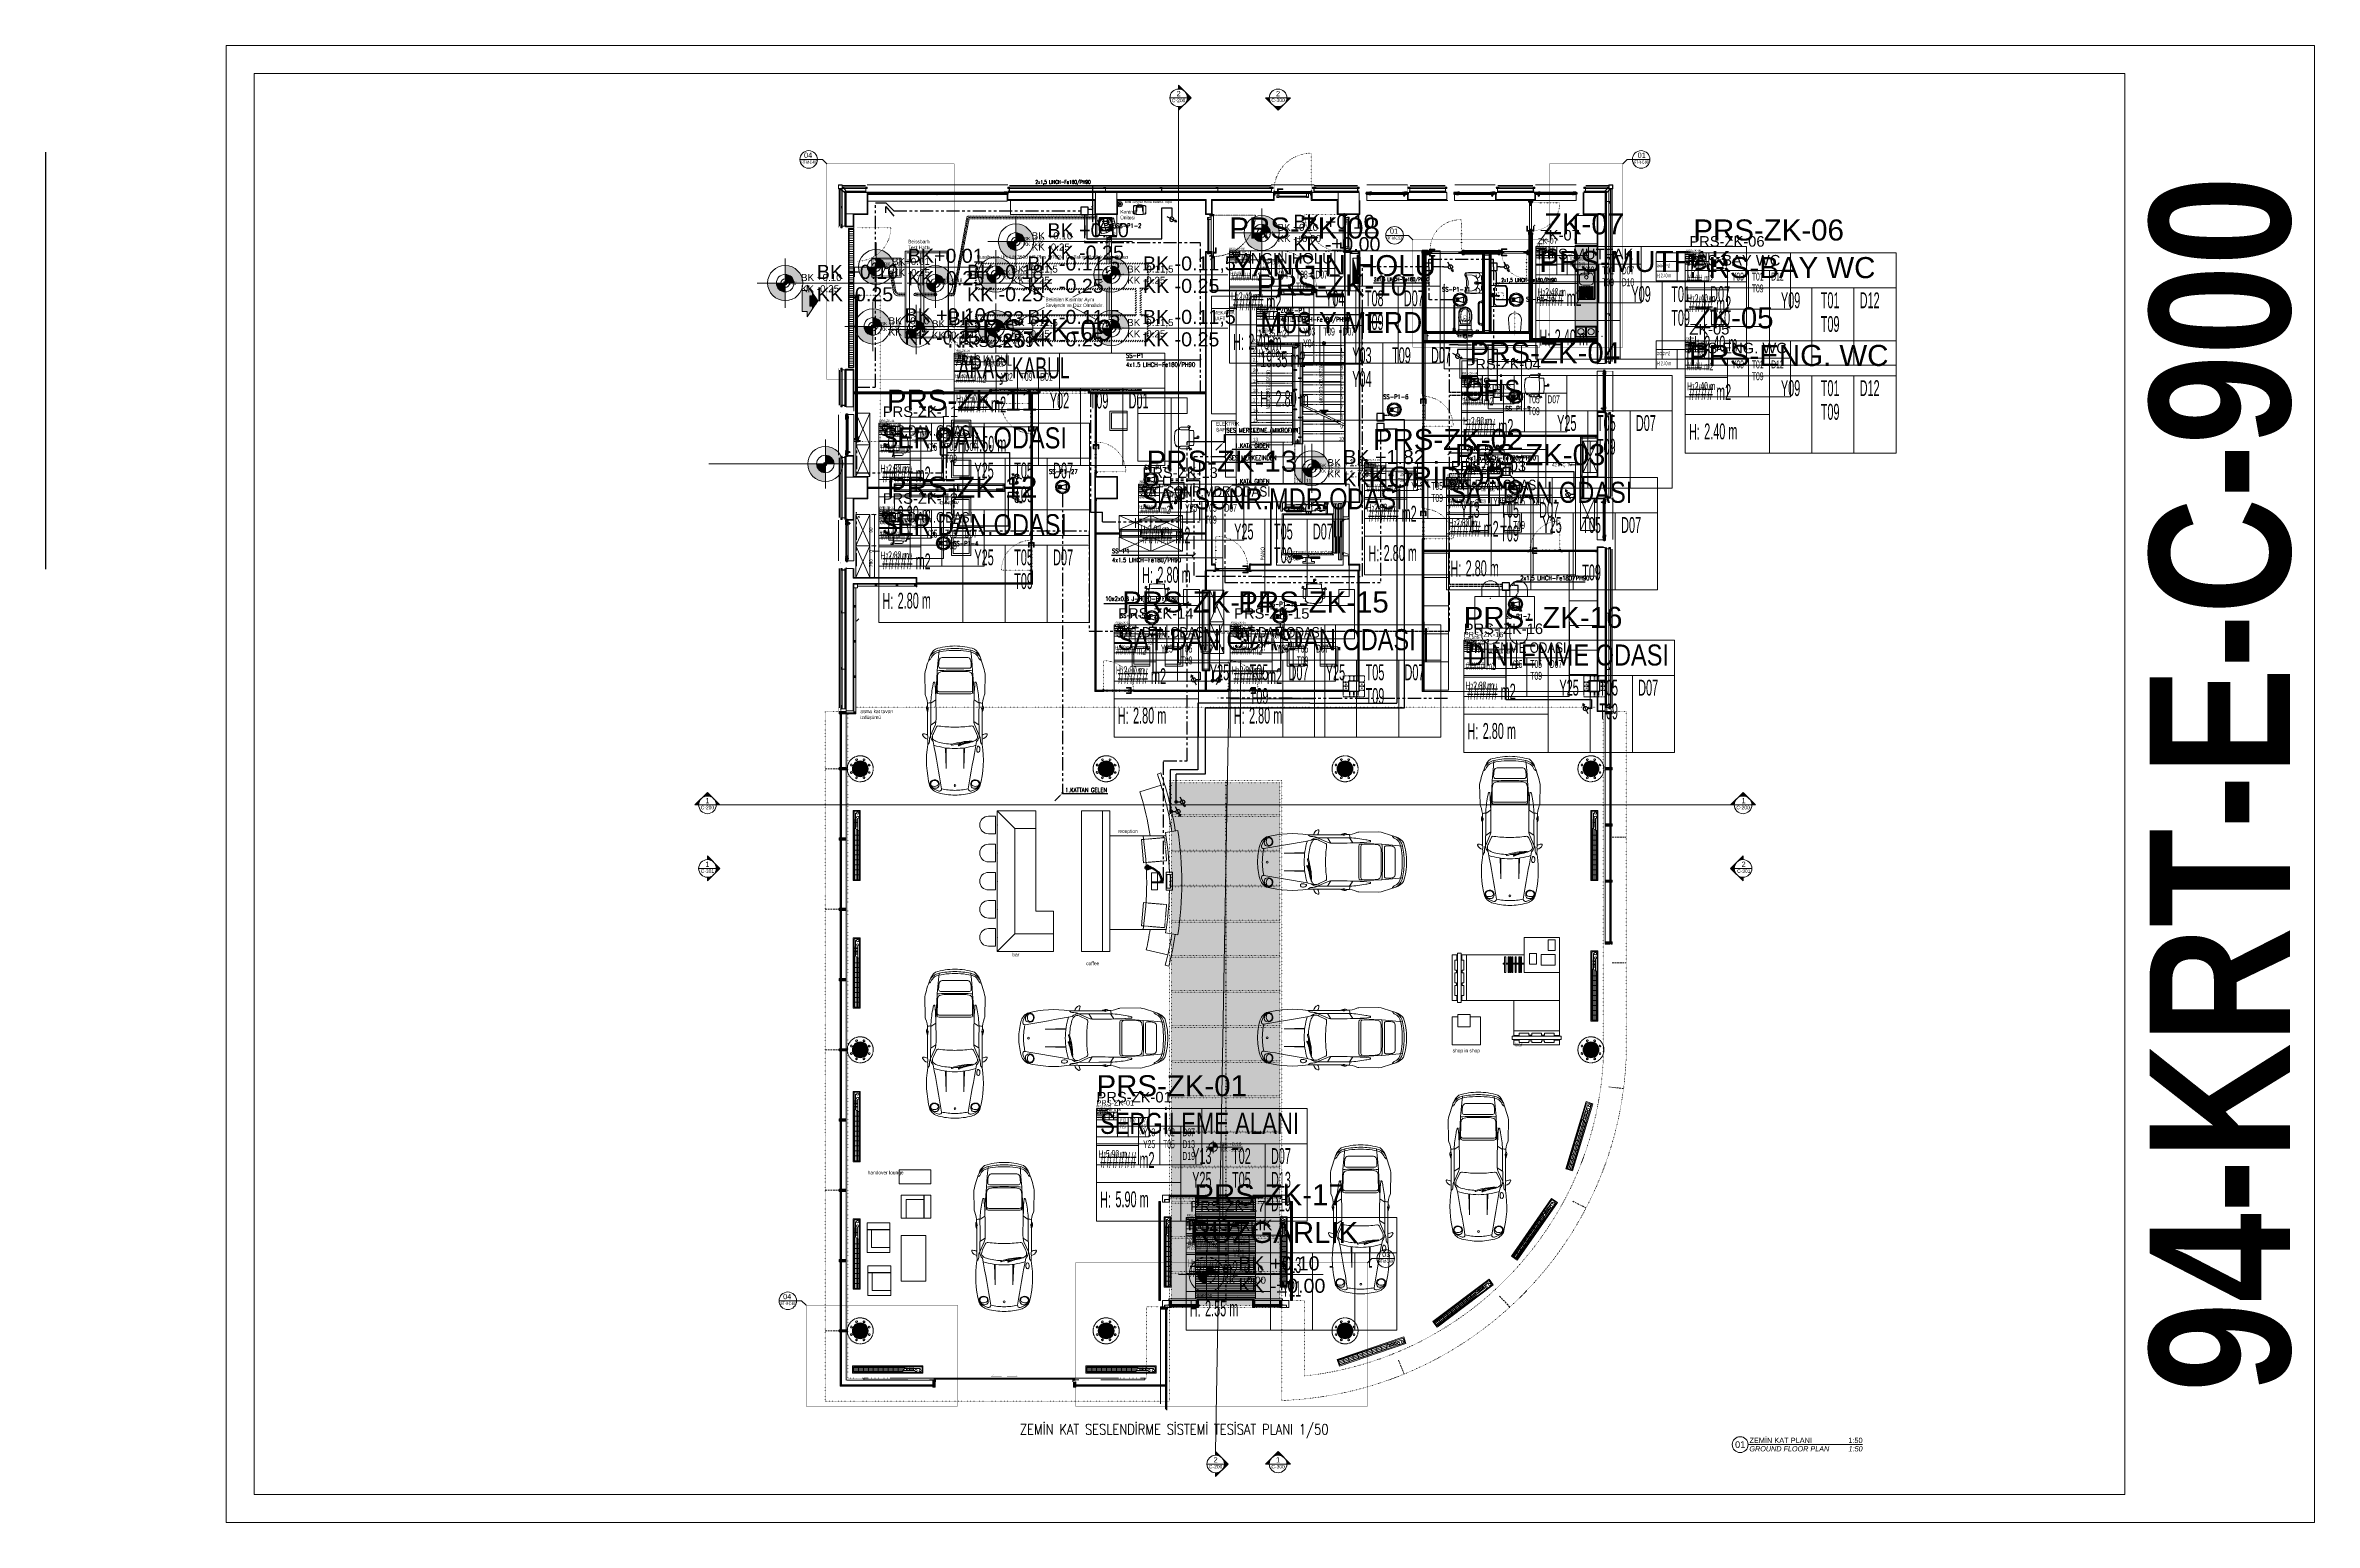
# Model space of a CAD drawing. Extents: x -9058 to 11890, y 0 to 8106.
# Drawn here: x -514 to 5945, y 0 to 4205 of the extents above; entities that cross this region are included whole.
import ezdxf
from ezdxf.enums import TextEntityAlignment as Align
from ezdxf.xclip import XClip

# ---------------------------------------------------------------- set-up
doc = ezdxf.new("R2010")
doc.units = 0
doc.header["$LTSCALE"] = 10
doc.header["$MEASUREMENT"] = 0
doc.header["$XCLIPFRAME"] = 0
for name, pattern in [('DASHDOT', [1, 0.5, -0.25, 0, -0.25]), ('DASHED2', [0.375, 0.25, -0.125]), ('DOT2', [0.125, 0, -0.125]), ('HIDDEN', [0.375, 0.25, -0.125]), ('HIDDEN2', [4.7625, 3.175, -1.5875]), ('PHANTOM2', [1.25, 0.625, -0.125, 0.125, -0.125, 0.125, -0.125])]:
    doc.linetypes.add(name, pattern=pattern)
doc.layers.get('0').update_dxf_attribs({"color": 9, "lineweight": 9})
for name, color, linetype, lineweight in [('00', 9, 'Continuous', 9), ('01', 9, 'Continuous', 9), ('03S', 255, 'Continuous', 9), ('04', 9, 'Continuous', 9), ('04S', 8, 'Continuous', 9), ('05', 9, 'Continuous', 9), ('05V', 9, 'Continuous', 9), ('06B', 9, 'Continuous', 9), ('06C', 9, 'Continuous', 9), ('06D', 9, 'Continuous', 9), ('07K', 8, 'Continuous', 9), ('09', 9, 'Continuous', 9), ('10', 9, 'Continuous', 9), ('11', 9, 'Continuous', 9), ('12', 9, 'Continuous', 9), ('14', 9, 'Continuous', 9), ('15', 9, 'Continuous', 9), ('19', 9, 'Continuous', 9), ('19D', 9, 'DOT2', 9), ('20', 9, 'DOT2', 9), ('21', 9, 'Continuous', 9), ('21 @ 1 (1)', 9, 'Continuous', 9), ('21 @ 1 (2)', 9, 'Continuous', 9), ('21 @ 10 (1)', 9, 'Continuous', 9), ('21 @ 10 (2)', 9, 'Continuous', 9), ('21 @ 10 (3)', 9, 'Continuous', 9), ('21 @ 2 (1)', 9, 'Continuous', 9), ('21 @ 2 (2)', 9, 'Continuous', 9), ('21 @ 20', 9, 'Continuous', 9), ('21 @ 5 (1)', 9, 'Continuous', 9), ('21 @ 5 (2)', 9, 'Continuous', 9), ('21_mahal200', 9, 'Continuous', 9), ('21_mahal200 @ 1', 9, 'Continuous', 9), ('21_mahal200 @ 10 (1)', 9, 'Continuous', 9), ('21_mahal200 @ 10 (2)', 9, 'Continuous', 9), ('21_mahal200 @ 2', 9, 'Continuous', 9), ('21_mahal200 @ 20', 9, 'Continuous', 9), ('21_mahal200 @ 5 (1)', 9, 'Continuous', 9), ('21_mahal200 @ 5 (2)', 9, 'Continuous', 9), ('32-ekipman', 8, 'Continuous', 9), ('33', 9, 'BATTING', 9), ('35', 9, 'Continuous', 9), ('40A', 9, 'Continuous', 9), ('E-10W ACİL ANONS İÇİN HOPARLÖR (SIVAÜSTÜ) (YANGINA DAYANIKLI)', 7, 'Continuous', 30), ('E-3W ACİL ANONS İÇİN HOPARLÖR (GÖMME) (YANGINA DAYANIKLI)', 7, 'Continuous', 30), ('E-AŞAĞIDAN GELEN HAT', 7, 'Continuous', 30), ('E-KABLO', 7, 'Continuous', 30), ('E-MİKROFON', 7, 'Continuous', 30), ('E-SES AYAR ANAHTARI', 7, 'Continuous', 30), ('E-YANGIN', 7, 'Continuous', 30), ('E-YAZI', 7, 'Continuous', 30), ('E-YUKARI ÇIKAN HAT', 7, 'Continuous', 30), ('Seslendirme', 7, 'Continuous', 30), ('ÖLÇÜ', 8, 'Continuous', 5)]:
    doc.layers.add(name, color=color, linetype=linetype, lineweight=lineweight)
doc.layers.get('ÖLÇÜ').off()
doc.styles.add('$0$Arial', font='arial.ttf', dxfattribs={"height": 2.5})
doc.styles.add('Arial', font='arial.ttf', dxfattribs={"height": 2.5})
doc.styles.add('E-YAZI', font='txttw.shx')
doc.styles.add('ILGAZ', font='txttw.shx')
doc.styles.add('MuuM_TEXT-BOLD', font='ARIALNB.TTF')
doc.styles.add('MuuM_TEXT-ITALIC', font='ARIALNI.TTF')
doc.styles.add('MuuM_TEXT-STANDART', font='ARIALN.TTF')
doc.linetypes.add('BATTING', pattern='A,0.0001,-0.1,[134,ltypeshp.shx,S=0.1,R=0,X=-0.1,Y=0],-0.2,[134,ltypeshp.shx,S=0.1,R=180,X=0.1,Y=0],-0.1', length=0.4001)
doc.dimstyles.new('MuuM_Annotative', dxfattribs={"dimscale": 0.1, "dimtxt": 2, "dimasz": 1, "dimexe": 1, "dimexo": 1, "dimgap": 1, "dimtad": 1, "dimdec": 1, "dimrnd": 0.5, "dimdsep": 46, "dimtxsty": 'MuuM_TEXT-STANDART', "dimblk": 'ARCHTICK', "dimcen": 0, "dimdle": 0.15, "dimclrd": 256, "dimclre": 256, "dimclrt": 256, "dimadec": 0, "dimazin": 0, "dimtfac": 5, "dimtdec": 1, "dimtix": 1, "dimtmove": 2, "dimatfit": 3, "dimldrblk": 'DOT', "dimfxl": 3, "dimfxlon": 1, "dimtolj": 1, "dimlwd": -1, "dimlwe": -1, "dimarcsym": 0})
doc.dimstyles.new('MuuM_DIM50', dxfattribs={"dimscale": 5, "dimtxt": 2, "dimasz": 1, "dimexe": 1, "dimexo": 1, "dimgap": 1, "dimtad": 1, "dimdec": 1, "dimrnd": 1, "dimdsep": 46, "dimtxsty": 'MuuM_TEXT-STANDART', "dimblk": 'ARCHTICK', "dimcen": 0, "dimdle": 0.2, "dimclrd": 256, "dimclre": 256, "dimclrt": 256, "dimadec": 0, "dimazin": 0, "dimtfac": 5, "dimtdec": 1, "dimtix": 1, "dimtmove": 2, "dimatfit": 3, "dimldrblk": 'DOT', "dimfxl": 5, "dimfxlon": 1, "dimtolj": 1, "dimlwd": -1, "dimlwe": -1, "dimarcsym": 0})
pattern_1 = [(7e-15, (-99162.212, -3118.098), (10, 10), [3, -7]), (7e-15, (-99162.212, -3117.598), (10, 10), [3, -7]), (7e-15, (-99161.712, -3116.598), (10, 10), [2, -8]), (7e-15, (-99161.212, -3115.598), (10, 10), [1.5, -8.5]), (7e-15, (-99161.212, -3114.598), (10, 10), [1, -9]), (7e-15, (-99163.712, -3113.598), (10, 10), [0.5, -2.5, 0.5, -6.5]), (7e-15, (-99162.212, -3113.098), (10, 10), [0.5, -4, 1.5, -4]), (7e-15, (-99160.212, -3112.598), (10, 10), [0.5, -0.5, 0.5, -8.5]), (7e-15, (-99160.712, -3112.098), (10, 10), [0.5, -9.5]), (7e-15, (-99161.212, -3111.098), (10, 10), [1.5, -8.5]), (7e-15, (-99161.212, -3110.098), (10, 10), [2, -8]), (7e-15, (-99161.712, -3109.098), (10, 10), [2.5, -3, 0.5, -4]), (90, (-99165.712, -3115.098), (-10, 10), [0.5, -1, 2.5, -6]), (90, (-99165.212, -3114.098), (-10, 10), [0.5, -0.5, 1.5, -7.5]), (90, (-99164.712, -3110.098), (-10, 10), [1, -9]), (90, (-99164.212, -3114.098), (-10, 10), [2, -3, 0.5, -4.5]), (90, (-99163.712, -3108.598), (-10, 10), [0.5, -9.5]), (90, (-99163.212, -3113.598), (-10, 10), [1.5, -8.5]), (90, (-99162.212, -3113.098), (-10, 10), [1, -9]), (90, (-99161.212, -3113.098), (-10, 10), [0.5, -1.5, 1.5, -6.5]), (90, (-99160.712, -3112.598), (-10, 10), [0.5, -9.5]), (90, (-99160.212, -3114.598), (-10, 10), [1.4, -8.6]), (90, (-99159.712, -3116.598), (-10, 10), [1, -9]), (90, (-99158.712, -3112.598), (-10, 10), [0.5, -9.5]), (90, (-99157.712, -3113.098), (-10, 10), [1.5, -8.5]), (90, (-99156.712, -3113.098), (-10, 10), [1.5, -8.5]), (45, (-99158.212, -3117.0976), (1e-15, 10), [0.7071, -0.7071, 0.7071, -12.0208356]), (45, (-99160.212, -3114.5976), (1e-15, 10), [1.4142, -12.7279356]), (45, (-99164.212, -3109.5976), (1e-15, 10), [1.4142, -12.7279356]), (45, (-99162.212, -3112.0976), (1e-15, 10), [1.4142, -12.7279356]), (45, (-99161.712, -3114.0976), (1e-15, 10), [1.4142, -12.7279356]), (45, (-99158.712, -3116.0976), (1e-15, 10), [1.4142, -12.7279356]), (45, (-99159.712, -3115.5976), (1e-15, 10), [2.12132, -12.0208156]), (45, (-99162.712, -3111.0976), (1e-15, 10), [0.7071, -13.4350356]), (45, (-99163.212, -3110.0976), (1e-15, 10), [0.7071, -13.4350356]), (45, (-99159.212, -3110.0976), (1e-15, 10), [0.7071, -13.4350356]), (45, (-99163.212, -3115.0976), (1e-15, 10), [0.7071, -13.4350356]), (45, (-99157.712, -3111.5976), (1e-15, 10), [0.7071, -13.4350356]), (45, (-99161.212, -3112.5976), (1e-15, 10), [0.7071, -13.4350356]), (45, (-99160.212, -3111.5976), (1e-15, 10), [0.7071, -13.4350356]), (135, (-99160.712, -3113.5976), (-10, 1e-15), [0.7071, -0.7071, 2.12132, -10.6066156]), (135, (-99159.212, -3113.5976), (-10, 1e-15), [0.7071, -13.4350356]), (135, (-99159.212, -3117.0976), (-10, 1e-15), [0.7071, -13.4350356]), (135, (-99161.212, -3114.5976), (-10, 1e-15), [0.7071, -13.4350356]), (135, (-99159.712, -3112.5976), (-10, 1e-15), [0.7071, -13.4350356]), (135, (-99162.212, -3115.0976), (-10, 1e-15), [0.7071, -13.4350356]), (135, (-99158.212, -3115.0976), (-10, 1e-15), [0.7071, -13.4350356]), (135, (-99165.212, -3118.0976), (-10, 1e-15), [0.7071, -13.4350356]), (135, (-99164.712, -3117.5976), (-10, 1e-15), [1.4142, -12.7279356]), (135, (-99164.212, -3117.0976), (-10, 1e-15), [1.4142, -12.7279356]), (135, (-99163.212, -3117.0976), (-10, 1e-15), [1.4142, -12.7279356]), (135, (-99162.712, -3116.0976), (-10, 1e-15), [1.4142, -12.7279356]), (135, (-99158.712, -3112.0976), (-10, 1e-15), [1.4142, -12.7279356]), (135, (-99156.712, -3117.0976), (-10, 1e-15), [1.4142, -12.7279356]), (135, (-99156.212, -3109.0976), (-10, 1e-15), [1.4142, -12.7279356]), (135, (-99156.212, -3110.0976), (-10, 1e-15), [1.4142, -12.7279356]), (135, (-99157.212, -3110.5976), (-10, 1e-15), [1.4142, -12.7279356]), (135, (-99164.212, -3110.5976), (-10, 1e-15), [2.12132, -12.0208156]), (135, (-99157.712, -3111.5976), (-10, 1e-15), [2.12132, -12.0208156]), (26.565051, (-99163.212, -3108.5976), (10, 4e-09), [1.118, -21.2426798]), (26.565051, (-99163.212, -3113.5976), (10, 4e-09), [1.118, -21.2426798]), (26.565051, (-99162.212, -3110.5976), (10, 4e-09), [1.118, -21.2426798]), (26.565051, (-99159.212, -3117.5976), (10, 4e-09), [1.118, -21.2426798]), (26.565051, (-99159.712, -3116.5976), (10, 4e-09), [1.118, -21.2426798]), (26.565051, (-99162.712, -3114.5976), (10, 4e-09), [1.118, -21.2426798]), (26.565051, (-99162.712, -3109.5976), (10, 4e-09), [1.118, -21.2426798]), (26.565051, (-99159.712, -3112.5976), (10, 4e-09), [2.236, -20.1246798]), (63.434949, (-99159.712, -3111.0976), (5e-10, 10), [1.118, -21.2426798]), (63.434949, (-99158.212, -3114.0976), (5e-10, 10), [1.118, -21.2426798]), (63.434949, (-99163.212, -3112.0976), (5e-10, 10), [1.118, -21.2426798]), (63.434949, (-99165.212, -3111.5976), (5e-10, 10), [1.118, -21.2426798]), (63.434949, (-99159.212, -3113.5976), (5e-10, 10), [1.118, -21.2426798]), (63.434949, (-99160.212, -3113.5976), (5e-10, 10), [1.118, -21.2426798]), (63.434949, (-99164.212, -3112.0976), (5e-10, 10), [2.236, -20.1246798]), (63.434949, (-99156.712, -3115.5976), (5e-10, 10), [2.236, -20.1246798]), (63.434949, (-99157.712, -3115.0976), (5e-10, 10), [2.236, -20.1246798]), (116.565051, (-99165.712, -3116.5976), (-4e-09, 10), [1.118, -21.2426798]), (116.565051, (-99165.712, -3111.0976), (-4e-09, 10), [1.118, -21.2426798]), (116.565051, (-99163.712, -3118.0976), (-4e-09, 10), [1.118, -21.2426798]), (116.565051, (-99164.712, -3109.0976), (-4e-09, 10), [1.118, -21.2426798]), (116.565051, (-99163.712, -3115.0976), (-4e-09, 10), [1.118, -21.2426798]), (116.565051, (-99161.712, -3114.0976), (-4e-09, 10), [1.118, -21.2426798]), (116.565051, (-99160.712, -3112.0976), (-4e-09, 10), [1.118, -21.2426798]), (116.565051, (-99165.212, -3116.0976), (3.21e-06, 10.0000016), [1.118, -21.2426798]), (116.565051, (-99162.712, -3114.5976), (-4e-09, 10), [1.118, -21.2426798]), (116.565051, (-99159.712, -3115.5976), (-4e-09, 10), [1.118, -21.2426798]), (116.565051, (-99158.712, -3114.5976), (-4e-09, 10), [1.118, -21.2426798]), (116.565051, (-99156.712, -3111.5976), (-4e-09, 10), [1.118, -21.2426798]), (116.565051, (-99164.212, -3108.5976), (-4e-09, 10), [1.118, -21.2426798]), (116.565051, (-99165.712, -3109.0976), (-4e-09, 10), [2.236, -20.1246798]), (116.565051, (-99164.212, -3116.0976), (-4e-09, 10), [2.236, -20.1246798]), (153.434949, (-99165.712, -3117.5976), (-10, 5e-10), [1.118, -21.2426798]), (153.434949, (-99157.212, -3118.0976), (-10, 5e-10), [1.118, -21.2426798]), (153.434949, (-99157.712, -3113.0976), (-10, 5e-10), [1.118, -21.2426798]), (153.434949, (-99161.712, -3116.5976), (-10, 5e-10), [1.118, -21.2426798]), (153.434949, (-99162.212, -3117.5976), (-10, 5e-10), [1.118, -21.2426798]), (153.434949, (-99161.212, -3115.5976), (-10, 5e-10), [1.118, -21.2426798]), (153.434949, (-99158.212, -3109.5976), (-10, 5e-10), [1.118, -21.2426798]), (153.434949, (-99157.212, -3109.0976), (-10, 5e-10), [2.236, -20.1246798])]
pattern_2 = [(225, (-8.60164, -248.68329), (0.1122532015, -0.1122532015), [])]
pattern_3 = [(2e-15, (-99162.212, -3205.098), (10, 10), [3, -7]), (2e-15, (-99162.212, -3204.598), (10, 10), [3, -7]), (2e-15, (-99161.712, -3203.598), (10, 10), [2, -8]), (2e-15, (-99161.212, -3202.598), (10, 10), [1.5, -8.5]), (2e-15, (-99161.212, -3201.598), (10, 10), [1, -9]), (2e-15, (-99163.712, -3200.598), (10, 10), [0.5, -2.5, 0.5, -6.5]), (2e-15, (-99162.212, -3200.098), (10, 10), [0.5, -4, 1.5, -4]), (2e-15, (-99160.212, -3199.598), (10, 10), [0.5, -0.5, 0.5, -8.5]), (2e-15, (-99160.712, -3199.098), (10, 10), [0.5, -9.5]), (2e-15, (-99161.212, -3198.098), (10, 10), [1.5, -8.5]), (2e-15, (-99161.212, -3197.098), (10, 10), [2, -8]), (2e-15, (-99161.712, -3196.098), (10, 10), [2.5, -3, 0.5, -4]), (90, (-99165.712, -3202.098), (-10, 10), [0.5, -1, 2.5, -6]), (90, (-99165.212, -3201.098), (-10, 10), [0.5, -0.5, 1.5, -7.5]), (90, (-99164.712, -3197.098), (-10, 10), [1, -9]), (90, (-99164.212, -3201.098), (-10, 10), [2, -3, 0.5, -4.5]), (90, (-99163.712, -3195.598), (-10, 10), [0.5, -9.5]), (90, (-99163.212, -3200.598), (-10, 10), [1.5, -8.5]), (90, (-99162.212, -3200.098), (-10, 10), [1, -9]), (90, (-99161.212, -3200.098), (-10, 10), [0.5, -1.5, 1.5, -6.5]), (90, (-99160.712, -3199.598), (-10, 10), [0.5, -9.5]), (90, (-99160.212, -3201.598), (-10, 10), [1.4, -8.6]), (90, (-99159.712, -3203.598), (-10, 10), [1, -9]), (90, (-99158.712, -3199.598), (-10, 10), [0.5, -9.5]), (90, (-99157.712, -3200.098), (-10, 10), [1.5, -8.5]), (90, (-99156.712, -3200.098), (-10, 10), [1.5, -8.5]), (45, (-99158.212, -3204.0976), (1e-15, 10), [0.7071, -0.7071, 0.7071, -12.0208356]), (45, (-99160.212, -3201.5976), (1e-15, 10), [1.4142, -12.7279356]), (45, (-99164.212, -3196.5976), (1e-15, 10), [1.4142, -12.7279356]), (45, (-99162.212, -3199.0976), (1e-15, 10), [1.4142, -12.7279356]), (45, (-99161.712, -3201.0976), (1e-15, 10), [1.4142, -12.7279356]), (45, (-99158.712, -3203.0976), (1e-15, 10), [1.4142, -12.7279356]), (45, (-99159.712, -3202.5976), (1e-15, 10), [2.12132, -12.0208156]), (45, (-99162.712, -3198.0976), (1e-15, 10), [0.7071, -13.4350356]), (45, (-99163.212, -3197.0976), (1e-15, 10), [0.7071, -13.4350356]), (45, (-99159.212, -3197.0976), (1e-15, 10), [0.7071, -13.4350356]), (45, (-99163.212, -3202.0976), (1e-15, 10), [0.7071, -13.4350356]), (45, (-99157.712, -3198.5976), (1e-15, 10), [0.7071, -13.4350356]), (45, (-99161.212, -3199.5976), (1e-15, 10), [0.7071, -13.4350356]), (45, (-99160.212, -3198.5976), (1e-15, 10), [0.7071, -13.4350356]), (135, (-99160.712, -3200.5976), (-10, 1e-15), [0.7071, -0.7071, 2.12132, -10.6066156]), (135, (-99159.212, -3200.5976), (-10, 1e-15), [0.7071, -13.4350356]), (135, (-99159.212, -3204.0976), (-10, 1e-15), [0.7071, -13.4350356]), (135, (-99161.212, -3201.5976), (-10, 1e-15), [0.7071, -13.4350356]), (135, (-99159.712, -3199.5976), (-10, 1e-15), [0.7071, -13.4350356]), (135, (-99162.212, -3202.0976), (-10, 1e-15), [0.7071, -13.4350356]), (135, (-99158.212, -3202.0976), (-10, 1e-15), [0.7071, -13.4350356]), (135, (-99165.212, -3205.0976), (-10, 1e-15), [0.7071, -13.4350356]), (135, (-99164.712, -3204.5976), (-10, 1e-15), [1.4142, -12.7279356]), (135, (-99164.212, -3204.0976), (-10, 1e-15), [1.4142, -12.7279356]), (135, (-99163.212, -3204.0976), (-10, 1e-15), [1.4142, -12.7279356]), (135, (-99162.712, -3203.0976), (-10, 1e-15), [1.4142, -12.7279356]), (135, (-99158.712, -3199.0976), (-10, 1e-15), [1.4142, -12.7279356]), (135, (-99156.712, -3204.0976), (-10, 1e-15), [1.4142, -12.7279356]), (135, (-99156.212, -3196.0976), (-10, 1e-15), [1.4142, -12.7279356]), (135, (-99156.212, -3197.0976), (-10, 1e-15), [1.4142, -12.7279356]), (135, (-99157.212, -3197.5976), (-10, 1e-15), [1.4142, -12.7279356]), (135, (-99164.212, -3197.5976), (-10, 1e-15), [2.12132, -12.0208156]), (135, (-99157.712, -3198.5976), (-10, 1e-15), [2.12132, -12.0208156]), (26.565051, (-99163.212, -3195.5976), (10, 4e-09), [1.118, -21.2426798]), (26.565051, (-99163.212, -3200.5976), (10, 4e-09), [1.118, -21.2426798]), (26.565051, (-99162.212, -3197.5976), (10, 4e-09), [1.118, -21.2426798]), (26.565051, (-99159.212, -3204.5976), (10, 4e-09), [1.118, -21.2426798]), (26.565051, (-99159.712, -3203.5976), (10, 4e-09), [1.118, -21.2426798]), (26.565051, (-99162.712, -3201.5976), (10, 4e-09), [1.118, -21.2426798]), (26.565051, (-99162.712, -3196.5976), (10, 4e-09), [1.118, -21.2426798]), (26.565051, (-99159.712, -3199.5976), (10, 4e-09), [2.236, -20.1246798]), (63.434949, (-99159.712, -3198.0976), (5e-10, 10), [1.118, -21.2426798]), (63.434949, (-99158.212, -3201.0976), (5e-10, 10), [1.118, -21.2426798]), (63.434949, (-99163.212, -3199.0976), (5e-10, 10), [1.118, -21.2426798]), (63.434949, (-99165.212, -3198.5976), (5e-10, 10), [1.118, -21.2426798]), (63.434949, (-99159.212, -3200.5976), (5e-10, 10), [1.118, -21.2426798]), (63.434949, (-99160.212, -3200.5976), (5e-10, 10), [1.118, -21.2426798]), (63.434949, (-99164.212, -3199.0976), (5e-10, 10), [2.236, -20.1246798]), (63.434949, (-99156.712, -3202.5976), (5e-10, 10), [2.236, -20.1246798]), (63.434949, (-99157.712, -3202.0976), (5e-10, 10), [2.236, -20.1246798]), (116.565051, (-99165.712, -3203.5976), (-4e-09, 10), [1.118, -21.2426798]), (116.565051, (-99165.712, -3198.0976), (-4e-09, 10), [1.118, -21.2426798]), (116.565051, (-99163.712, -3205.0976), (-4e-09, 10), [1.118, -21.2426798]), (116.565051, (-99164.712, -3196.0976), (-4e-09, 10), [1.118, -21.2426798]), (116.565051, (-99163.712, -3202.0976), (-4e-09, 10), [1.118, -21.2426798]), (116.565051, (-99161.712, -3201.0976), (-4e-09, 10), [1.118, -21.2426798]), (116.565051, (-99160.712, -3199.0976), (-4e-09, 10), [1.118, -21.2426798]), (116.565051, (-99165.212, -3203.0976), (3.21e-06, 10.0000016), [1.118, -21.2426798]), (116.565051, (-99162.712, -3201.5976), (-4e-09, 10), [1.118, -21.2426798]), (116.565051, (-99159.712, -3202.5976), (-4e-09, 10), [1.118, -21.2426798]), (116.565051, (-99158.712, -3201.5976), (-4e-09, 10), [1.118, -21.2426798]), (116.565051, (-99156.712, -3198.5976), (-4e-09, 10), [1.118, -21.2426798]), (116.565051, (-99164.212, -3195.5976), (-4e-09, 10), [1.118, -21.2426798]), (116.565051, (-99165.712, -3196.0976), (-4e-09, 10), [2.236, -20.1246798]), (116.565051, (-99164.212, -3203.0976), (-4e-09, 10), [2.236, -20.1246798]), (153.434949, (-99165.712, -3204.5976), (-10, 5e-10), [1.118, -21.2426798]), (153.434949, (-99157.212, -3205.0976), (-10, 5e-10), [1.118, -21.2426798]), (153.434949, (-99157.712, -3200.0976), (-10, 5e-10), [1.118, -21.2426798]), (153.434949, (-99161.712, -3203.5976), (-10, 5e-10), [1.118, -21.2426798]), (153.434949, (-99162.212, -3204.5976), (-10, 5e-10), [1.118, -21.2426798]), (153.434949, (-99161.212, -3202.5976), (-10, 5e-10), [1.118, -21.2426798]), (153.434949, (-99158.212, -3196.5976), (-10, 5e-10), [1.118, -21.2426798]), (153.434949, (-99157.212, -3196.0976), (-10, 5e-10), [2.236, -20.1246798])]
pattern_4 = [(2e-15, (-99162.212, -3118.098), (10, 10), [3, -7]), (2e-15, (-99162.212, -3117.598), (10, 10), [3, -7]), (2e-15, (-99161.712, -3116.598), (10, 10), [2, -8]), (2e-15, (-99161.212, -3115.598), (10, 10), [1.5, -8.5]), (2e-15, (-99161.212, -3114.598), (10, 10), [1, -9]), (2e-15, (-99163.712, -3113.598), (10, 10), [0.5, -2.5, 0.5, -6.5]), (2e-15, (-99162.212, -3113.098), (10, 10), [0.5, -4, 1.5, -4]), (2e-15, (-99160.212, -3112.598), (10, 10), [0.5, -0.5, 0.5, -8.5]), (2e-15, (-99160.712, -3112.098), (10, 10), [0.5, -9.5]), (2e-15, (-99161.212, -3111.098), (10, 10), [1.5, -8.5]), (2e-15, (-99161.212, -3110.098), (10, 10), [2, -8]), (2e-15, (-99161.712, -3109.098), (10, 10), [2.5, -3, 0.5, -4]), (90, (-99165.712, -3115.098), (-10, 10), [0.5, -1, 2.5, -6]), (90, (-99165.212, -3114.098), (-10, 10), [0.5, -0.5, 1.5, -7.5]), (90, (-99164.712, -3110.098), (-10, 10), [1, -9]), (90, (-99164.212, -3114.098), (-10, 10), [2, -3, 0.5, -4.5]), (90, (-99163.712, -3108.598), (-10, 10), [0.5, -9.5]), (90, (-99163.212, -3113.598), (-10, 10), [1.5, -8.5]), (90, (-99162.212, -3113.098), (-10, 10), [1, -9]), (90, (-99161.212, -3113.098), (-10, 10), [0.5, -1.5, 1.5, -6.5]), (90, (-99160.712, -3112.598), (-10, 10), [0.5, -9.5]), (90, (-99160.212, -3114.598), (-10, 10), [1.4, -8.6]), (90, (-99159.712, -3116.598), (-10, 10), [1, -9]), (90, (-99158.712, -3112.598), (-10, 10), [0.5, -9.5]), (90, (-99157.712, -3113.098), (-10, 10), [1.5, -8.5]), (90, (-99156.712, -3113.098), (-10, 10), [1.5, -8.5]), (45, (-99158.212, -3117.0976), (1e-15, 10), [0.7071, -0.7071, 0.7071, -12.0208356]), (45, (-99160.212, -3114.5976), (1e-15, 10), [1.4142, -12.7279356]), (45, (-99164.212, -3109.5976), (1e-15, 10), [1.4142, -12.7279356]), (45, (-99162.212, -3112.0976), (1e-15, 10), [1.4142, -12.7279356]), (45, (-99161.712, -3114.0976), (1e-15, 10), [1.4142, -12.7279356]), (45, (-99158.712, -3116.0976), (1e-15, 10), [1.4142, -12.7279356]), (45, (-99159.712, -3115.5976), (1e-15, 10), [2.12132, -12.0208156]), (45, (-99162.712, -3111.0976), (1e-15, 10), [0.7071, -13.4350356]), (45, (-99163.212, -3110.0976), (1e-15, 10), [0.7071, -13.4350356]), (45, (-99159.212, -3110.0976), (1e-15, 10), [0.7071, -13.4350356]), (45, (-99163.212, -3115.0976), (1e-15, 10), [0.7071, -13.4350356]), (45, (-99157.712, -3111.5976), (1e-15, 10), [0.7071, -13.4350356]), (45, (-99161.212, -3112.5976), (1e-15, 10), [0.7071, -13.4350356]), (45, (-99160.212, -3111.5976), (1e-15, 10), [0.7071, -13.4350356]), (135, (-99160.712, -3113.5976), (-10, 1e-15), [0.7071, -0.7071, 2.12132, -10.6066156]), (135, (-99159.212, -3113.5976), (-10, 1e-15), [0.7071, -13.4350356]), (135, (-99159.212, -3117.0976), (-10, 1e-15), [0.7071, -13.4350356]), (135, (-99161.212, -3114.5976), (-10, 1e-15), [0.7071, -13.4350356]), (135, (-99159.712, -3112.5976), (-10, 1e-15), [0.7071, -13.4350356]), (135, (-99162.212, -3115.0976), (-10, 1e-15), [0.7071, -13.4350356]), (135, (-99158.212, -3115.0976), (-10, 1e-15), [0.7071, -13.4350356]), (135, (-99165.212, -3118.0976), (-10, 1e-15), [0.7071, -13.4350356]), (135, (-99164.712, -3117.5976), (-10, 1e-15), [1.4142, -12.7279356]), (135, (-99164.212, -3117.0976), (-10, 1e-15), [1.4142, -12.7279356]), (135, (-99163.212, -3117.0976), (-10, 1e-15), [1.4142, -12.7279356]), (135, (-99162.712, -3116.0976), (-10, 1e-15), [1.4142, -12.7279356]), (135, (-99158.712, -3112.0976), (-10, 1e-15), [1.4142, -12.7279356]), (135, (-99156.712, -3117.0976), (-10, 1e-15), [1.4142, -12.7279356]), (135, (-99156.212, -3109.0976), (-10, 1e-15), [1.4142, -12.7279356]), (135, (-99156.212, -3110.0976), (-10, 1e-15), [1.4142, -12.7279356]), (135, (-99157.212, -3110.5976), (-10, 1e-15), [1.4142, -12.7279356]), (135, (-99164.212, -3110.5976), (-10, 1e-15), [2.12132, -12.0208156]), (135, (-99157.712, -3111.5976), (-10, 1e-15), [2.12132, -12.0208156]), (26.565051, (-99163.212, -3108.5976), (10, 4e-09), [1.118, -21.2426798]), (26.565051, (-99163.212, -3113.5976), (10, 4e-09), [1.118, -21.2426798]), (26.565051, (-99162.212, -3110.5976), (10, 4e-09), [1.118, -21.2426798]), (26.565051, (-99159.212, -3117.5976), (10, 4e-09), [1.118, -21.2426798]), (26.565051, (-99159.712, -3116.5976), (10, 4e-09), [1.118, -21.2426798]), (26.565051, (-99162.712, -3114.5976), (10, 4e-09), [1.118, -21.2426798]), (26.565051, (-99162.712, -3109.5976), (10, 4e-09), [1.118, -21.2426798]), (26.565051, (-99159.712, -3112.5976), (10, 4e-09), [2.236, -20.1246798]), (63.434949, (-99159.712, -3111.0976), (5e-10, 10), [1.118, -21.2426798]), (63.434949, (-99158.212, -3114.0976), (5e-10, 10), [1.118, -21.2426798]), (63.434949, (-99163.212, -3112.0976), (5e-10, 10), [1.118, -21.2426798]), (63.434949, (-99165.212, -3111.5976), (5e-10, 10), [1.118, -21.2426798]), (63.434949, (-99159.212, -3113.5976), (5e-10, 10), [1.118, -21.2426798]), (63.434949, (-99160.212, -3113.5976), (5e-10, 10), [1.118, -21.2426798]), (63.434949, (-99164.212, -3112.0976), (5e-10, 10), [2.236, -20.1246798]), (63.434949, (-99156.712, -3115.5976), (5e-10, 10), [2.236, -20.1246798]), (63.434949, (-99157.712, -3115.0976), (5e-10, 10), [2.236, -20.1246798]), (116.565051, (-99165.712, -3116.5976), (-4e-09, 10), [1.118, -21.2426798]), (116.565051, (-99165.712, -3111.0976), (-4e-09, 10), [1.118, -21.2426798]), (116.565051, (-99163.712, -3118.0976), (-4e-09, 10), [1.118, -21.2426798]), (116.565051, (-99164.712, -3109.0976), (-4e-09, 10), [1.118, -21.2426798]), (116.565051, (-99163.712, -3115.0976), (-4e-09, 10), [1.118, -21.2426798]), (116.565051, (-99161.712, -3114.0976), (-4e-09, 10), [1.118, -21.2426798]), (116.565051, (-99160.712, -3112.0976), (-4e-09, 10), [1.118, -21.2426798]), (116.565051, (-99165.212, -3116.0976), (3.21e-06, 10.0000016), [1.118, -21.2426798]), (116.565051, (-99162.712, -3114.5976), (-4e-09, 10), [1.118, -21.2426798]), (116.565051, (-99159.712, -3115.5976), (-4e-09, 10), [1.118, -21.2426798]), (116.565051, (-99158.712, -3114.5976), (-4e-09, 10), [1.118, -21.2426798]), (116.565051, (-99156.712, -3111.5976), (-4e-09, 10), [1.118, -21.2426798]), (116.565051, (-99164.212, -3108.5976), (-4e-09, 10), [1.118, -21.2426798]), (116.565051, (-99165.712, -3109.0976), (-4e-09, 10), [2.236, -20.1246798]), (116.565051, (-99164.212, -3116.0976), (-4e-09, 10), [2.236, -20.1246798]), (153.434949, (-99165.712, -3117.5976), (-10, 5e-10), [1.118, -21.2426798]), (153.434949, (-99157.212, -3118.0976), (-10, 5e-10), [1.118, -21.2426798]), (153.434949, (-99157.712, -3113.0976), (-10, 5e-10), [1.118, -21.2426798]), (153.434949, (-99161.712, -3116.5976), (-10, 5e-10), [1.118, -21.2426798]), (153.434949, (-99162.212, -3117.5976), (-10, 5e-10), [1.118, -21.2426798]), (153.434949, (-99161.212, -3115.5976), (-10, 5e-10), [1.118, -21.2426798]), (153.434949, (-99158.212, -3109.5976), (-10, 5e-10), [1.118, -21.2426798]), (153.434949, (-99157.212, -3109.0976), (-10, 5e-10), [2.236, -20.1246798])]
pattern_5 = [(225, (-604.72494, -5169.36366), (-0.0883883476, 0.0883883476), []), (135, (-604.72494, -5169.36366), (0.0883883476, 0.0883883476), [])]
pattern_6 = [(225, (-604.72493, -4790.89289), (-0.0883883476, 0.0883883476), []), (135, (-604.72493, -4790.89289), (0.0883883476, 0.0883883476), [])]
pattern_7 = [(315, (11291.76135, -1147.90939), (-0.0883883476, -0.0883883476), []), (225, (11291.76135, -1147.90939), (-0.0883883476, 0.0883883476), [])]
pattern_8 = [(225, (-604.72494, -5174.41928), (-0.0883883476, 0.0883883476), []), (135, (-604.72494, -5174.41928), (0.0883883476, 0.0883883476), [])]
pattern_9 = [(225, (-1902.85442, -5516.82577), (-0.0883883476, 0.0883883476), []), (135, (-1902.85442, -5516.82577), (0.0883883476, 0.0883883476), [])]
pattern_10 = [(225, (-1991.39394, -5516.82577), (-0.0883883476, 0.0883883476), []), (135, (-1991.39394, -5516.82577), (0.0883883476, 0.0883883476), [])]
pattern_11 = [(225, (-788.83559, -4779.20824), (-0.0883883476, 0.0883883476), []), (135, (-788.83559, -4779.20824), (0.0883883476, 0.0883883476), [])]
pattern_12 = [(225, (-788.83559, -4756.47334), (-0.0883883476, 0.0883883476), []), (135, (-788.83559, -4756.47334), (0.0883883476, 0.0883883476), [])]
pattern_13 = [(45, (2431.60318, 5119.4504), (0.0883883476, -0.0883883476), []), (315, (2431.60318, 5119.4504), (-0.0883883476, -0.0883883476), [])]
pattern_14 = [(225, (-443.83561, -4894.7603), (-0.0883883476, 0.0883883476), []), (135, (-443.83561, -4894.7603), (0.0883883476, 0.0883883476), [])]
pattern_15 = [(225, (-788.83559, -5145.40103), (-0.0883883476, 0.0883883476), []), (135, (-788.83559, -5145.40103), (0.0883883476, 0.0883883476), [])]
pattern_16 = [(45, (2570.65514, 4846.53629), (0.0883883476, -0.0883883476), []), (315, (2570.65514, 4846.53629), (-0.0883883476, -0.0883883476), [])]
pattern_17 = [(225, (-443.83561, -5283.68798), (-0.0883883476, 0.0883883476), []), (135, (-443.83561, -5283.68798), (0.0883883476, 0.0883883476), [])]
pattern_18 = [(45, (3387.24087, 5075.93023), (0.0883883476, -0.0883883476), []), (315, (3387.24087, 5075.93023), (-0.0883883476, -0.0883883476), [])]
pattern_19 = [(225, (-622.74313, -4865.77492), (-0.0883883476, 0.0883883476), []), (135, (-622.74313, -4865.77492), (0.0883883476, 0.0883883476), [])]
pattern_20 = [(315, (62.20478, -248.68422), (-0.1122532015, -0.1122532015), [])]

# ---------------------------------------------------------------- blocks, each defined once
blk = doc.blocks.new('HHIMA10-DERECHA$0$JUHI08')
blk.add_lwpolyline([(27, 10, -0.414214), (27, 10), (26, 10), (26, 8), (27, 8), (26, 6), (26, 0), (24, -2), (22, -2), (22, -3), (21, -2), (20, -2), (20, -3), (20, -2), (19, -2), (19, -3), (18, -2), (18, -2), (17, -3), (17, -2), (14, -2, -0.377964), (12, -2), (8, -2), (7, -3), (7, -2), (2, -2), (0, 0), (0, 6), (-1, 8), (0, 8), (0, 10), (-1, 10, -0.414214), (-1, 10), (-1, 10, -0.339454), (0, 11), (7, 14, -1), (7, 12), (7, 12, 0.330788), (5, 9), (5, 8), (7, 6, -1), (6, 5), (5, 6), (5, 4), (7, 2, -1), (6, 1), (5, 2), (5, -1), (12, -1, 0.377964), (14, -1), (21, -1), (21, 2), (20, 1, -1), (19, 2), (21, 4), (21, 6), (20, 5, -1), (19, 6), (21, 8), (21, 9, 0.330788), (19, 12), (19, 12, -1), (19, 14), (26, 11, -0.339454), (27, 10)], format="xyb", close=True)
for points in [[(4, 8), (4, 11), (1, 10), (1, 8)], [(2, 0), (4, 0), (4, 2), (1, 2), (1, 0)], [(4, 4), (4, 7), (1, 7), (1, 4)], [(22, 11), (22, 8), (24, 8), (24, 10)], [(22, 7), (22, 4), (24, 4), (24, 7)], [(24, 0), (24, 0), (22, 0), (22, 2), (24, 2)]]:
    blk.add_lwpolyline(points, close=True)
blk = doc.blocks.new('AST55M13', base_point=(-120.6, -64.2))
at = {"linetype": 'Continuous'}
for points in [[(-120.6, -63.9), (-120.6, -24.599998), (-120.6, 14.700005, -0.414209), (-120.3, 15), (-115.899996, 15, -0.41421), (-115.6, 14.7), (-115.6, 12.699992, -0.41421), (-116.3, 12, -0.414214), (-116.6, 12.3), (-116.6, 13.1, 0.414214), (-117.1, 13.6), (-118.5, 13.6, 0.414214), (-119, 13.1), (-119, 6.399992, 0.414209), (-118.5, 5.9), (-117.099986, 5.9, 0.414205), (-116.6, 6.4), (-116.6, 7.20001, -0.414204), (-116.3, 7.5, -0.414214), (-115.6, 6.8), (-115.6, 3.7, -0.414214), (-116.1, 3.2), (-116.3, 3.2, -0.414214), (-116.6, 3.5), (-116.6, 4.2, 0.414214), (-116.9, 4.5), (-119, 4.5), (-119, -8.961104, 0.425432), (-117.96186, -9.960376), (-105.788552, -9.511013, 0.403077), (-105.5, -9.211232), (-105.5, -8, -0.414214), (-104.3, -6.8), (-103.392821, -6.8, -0.372826), (-102.403076, -7.657148, -0.456845), (-102.7, -8), (-104, -8, 0.414214), (-104.3, -8.3), (-104.3, -9.700012, 0.414202), (-104, -10), (-100.946604, -10), (-98.338437, -9.302068, -0.70008), (-97.584089, -10.379782), (-97.709916, -10.559482), (-99.43897, -12.27067, -0.607471), (-100.039661, -12.112259, 0.283637), (-100.258255, -11.885421), (-102.095283, -11.393179, 1.229391), (-102.4, -11.895399), (-102.4, -16.105016, 0.585524), (-101.943697, -16.361081), (-100.001669, -15.175658, -0.713652), (-99.56466, -15.537556), (-100.36784, -17.668029, -0.16709), (-100.492251, -17.818266), (-102.4, -18.982765), (-102.4, -30.217235), (-100.492251, -31.381734, -0.16709), (-100.36784, -31.531971), (-99.564658, -33.662449, -0.713657), (-100.001677, -34.024337), (-101.943707, -32.838913, 0.585511), (-102.4, -33.094985), (-102.4, -37.304601, 1.229391), (-102.095283, -37.806821), (-100.258255, -37.314579, 0.283637), (-100.039661, -37.087741, -0.607471), (-99.43897, -36.92933), (-97.709916, -38.640518), (-97.584089, -38.820218, -0.700084), (-98.338445, -39.89793), (-100.946604, -39.2), (-104.000005, -39.2, 0.414209), (-104.3, -39.5), (-104.3, -40.900004, 0.41421), (-104, -41.2), (-102.699997, -41.2, -0.456841), (-102.403076, -41.542851, -0.372826), (-103.39282, -42.4), (-104.3, -42.4, -0.414214), (-105.5, -41.2), (-105.5, -39.988768, 0.403083), (-105.788558, -39.688986), (-117.96186, -39.239624, 0.425432), (-119, -40.238896), (-119, -53.7), (-116.9, -53.7, 0.414214), (-116.6, -53.4), (-116.6, -52.69999, -0.414204), (-116.3, -52.4), (-116.09999, -52.4, -0.414208), (-115.6, -52.9), (-115.6, -56.000007, -0.414213), (-116.300007, -56.7, -0.414207), (-116.6, -56.4), (-116.6, -55.599986, 0.414205), (-117.1, -55.1), (-118.500008, -55.1, 0.414209), (-119, -55.6), (-119, -62.3, 0.414214), (-118.5, -62.8), (-117.1, -62.8, 0.414214), (-116.6, -62.3), (-116.6, -61.499993, -0.414207), (-116.3, -61.2, -0.414214), (-115.6, -61.9), (-115.6, -63.900008, -0.414206), (-115.9, -64.2), (-120.300006, -64.2, -0.414208), (-120.6, -63.9)], [(-99.249717, -12.903653), (-90.785616, -12.903653, 0.131652), (-90.285616, -12.769679), (-88.422218, -11.693846, -0.131652), (-88.272218, -11.653653), (-88.017666, -11.653653, -0.414214), (-87.717666, -11.953653), (-87.717666, -15.553653, -0.414214), (-88.017666, -15.853653), (-88.272218, -15.853653, -0.131646), (-88.422211, -15.813465), (-90.285616, -14.737628, 0.131652), (-90.785616, -14.603653), (-99.249717, -14.603653, 0.131652), (-99.749717, -14.737628), (-101.613115, -15.813461, -0.131646), (-101.763107, -15.853653), (-102.017666, -15.853653, -0.414205), (-102.317666, -15.553662), (-102.317666, -11.953653, -0.414205), (-102.017675, -11.653653), (-101.763115, -11.653653, -0.131652), (-101.613115, -11.693846), (-99.749717, -12.769679, 0.131652), (-99.249717, -12.903653)], [(-99.249717, -36.296347), (-90.785616, -36.296347, -0.131652), (-90.285616, -36.430321), (-88.422218, -37.506154, 0.131643), (-88.272229, -37.546347), (-88.017666, -37.546347, 0.414214), (-87.717666, -37.246347), (-87.717666, -33.646347, 0.414214), (-88.017666, -33.346347), (-88.272218, -33.346347, 0.131652), (-88.422218, -33.386539), (-90.285616, -34.462372, -0.131652), (-90.785616, -34.596347), (-99.249717, -34.596347, -0.131652), (-99.749717, -34.462372), (-101.613115, -33.386539, 0.131652), (-101.763115, -33.346347), (-102.017666, -33.346347, 0.414205), (-102.317666, -33.646338), (-102.317666, -37.246347, 0.414205), (-102.017675, -37.546347), (-101.763115, -37.546347, 0.131649), (-101.613118, -37.506156), (-99.749717, -36.430321, -0.131652), (-99.249717, -36.296347)], [(-85.3, -10), (-81.1, -10), (-76.9, -10), (-76.6, -10.3), (-76.3, -10), (-67.9, -10, 0.414205), (-67.6, -9.700009), (-67.6, -8.491608, -0.365977), (-67.35, -8.195804, 0.365977), (-67.1, -7.9), (-67.1, -6.8, 0.414195), (-67.399981, -6.5), (-68.3, -6.5, 0.36597), (-68.595803, -6.749993, -0.366034), (-68.89166, -7), (-69.3, -7, -0.414202), (-69.6, -6.700012), (-69.6, -6.5, -0.414214), (-68.1, -5), (-65.9, -5, -0.414207), (-65.6, -5.299994), (-65.6, -43.9, -0.414201), (-65.899987, -44.2), (-68.1, -44.2, -0.414214), (-69.6, -42.7), (-69.6, -42.5, -0.414207), (-69.300007, -42.2), (-68.891668, -42.2, -0.366034), (-68.595804, -42.45, 0.365977), (-68.3, -42.7), (-67.4, -42.7, 0.414206), (-67.1, -42.400008), (-67.1, -41.3, 0.365977), (-67.35, -41.004196, -0.365977), (-67.6, -40.708392), (-67.6, -39.5, 0.4142), (-67.899986, -39.2), (-76.3, -39.2), (-76.6, -38.9), (-76.9, -39.2), (-85.3, -39.2, 0.4142), (-85.6, -39.499986), (-85.6, -40.708392, -0.365977), (-85.85, -41.004196, 0.365977), (-86.1, -41.3), (-86.1, -42.4, 0.414199), (-85.800015, -42.7), (-84.9, -42.7, 0.365977), (-84.604196, -42.45, -0.366034), (-84.308332, -42.2), (-83.9, -42.2, -0.414214), (-83.6, -42.5), (-83.6, -42.7, -0.414214), (-85.1, -44.2), (-86.8, -44.2, -0.414214), (-87.6, -43.4), (-87.6, -42.7, 0.414205), (-87.899991, -42.4), (-88.10718, -42.4, -0.372825), (-89.096923, -41.542857, -0.45685), (-88.8, -41.2), (-87.9, -41.2, 0.414198), (-87.6, -40.900016), (-87.6, -39.5, 0.414214), (-87.9, -39.2), (-89.053396, -39.2), (-91.661555, -39.89793, -0.700084), (-92.415911, -38.820218), (-92.290084, -38.640518), (-90.56103, -36.92933, -0.607471), (-89.960339, -37.087741, 0.283637), (-89.741745, -37.314579), (-87.904717, -37.806821, 1.229391), (-87.6, -37.304601), (-87.6, -33.094984, 0.585516), (-88.056297, -32.838916), (-89.998323, -34.024337, -0.713656), (-90.435343, -33.66245), (-89.63216, -31.531971, -0.241095), (-89.507749, -31.381734), (-87.6, -30.217235), (-87.6, -18.982765), (-89.507749, -17.818266, -0.167084), (-89.632158, -17.668036), (-90.43534, -15.537556, -0.713656), (-89.998329, -15.17566), (-88.056303, -16.361081, 0.585518), (-87.6, -16.105021), (-87.6, -11.895399, 1.229391), (-87.904717, -11.393179), (-89.741745, -11.885421, 0.283637), (-89.960339, -12.112259, -0.607471), (-90.56103, -12.27067), (-92.290084, -10.559482), (-92.415911, -10.379782, -0.700084), (-91.661555, -9.30207), (-89.053396, -10), (-87.9, -10, 0.414206), (-87.6, -9.700008), (-87.6, -8.3, 0.414206), (-87.899992, -8), (-88.8, -8, -0.456844), (-89.096924, -7.657149, -0.372825), (-88.107186, -6.8), (-87.9, -6.8, 0.414214), (-87.6, -6.5), (-87.6, -5.800024, -0.414222), (-86.8, -5), (-85.1, -5, -0.414214), (-83.6, -6.5), (-83.6, -6.7, -0.414201), (-83.899987, -7), (-84.308332, -7, -0.366034), (-84.604196, -6.75, 0.365977), (-84.9, -6.5), (-85.8, -6.5, 0.414199), (-86.1, -6.799985), (-86.1, -7.9, 0.365977), (-85.85, -8.195804, -0.365977), (-85.6, -8.491608), (-85.6, -9.7, 0.414214), (-85.3, -10)]]:
    blk.add_lwpolyline(points, format="xyb", close=True, dxfattribs=at)
for points in [[(-119, -24.6), (-119, -37.6), (-104.1, -37.6), (-104.1, -11.6), (-119, -11.6), (-119, -24.6)], [(-76.55, -11.6), (-85.9, -11.6), (-85.9, -37.6), (-67.2, -37.6), (-67.2, -11.6), (-76.55, -11.6)]]:
    blk.add_lwpolyline(points, close=True, dxfattribs=at)
blk = doc.blocks.new('AS25G13', base_point=(534.475891, 569.218076))
at = {"linetype": 'Continuous'}
blk.add_lwpolyline([(554.475892, 593.818076), (554.475892, 574.618076, -0.414213), (554.175891, 574.318077), (553.575892, 574.318076, -0.414213), (553.275891, 574.618077), (553.275892, 574.818076), (550.275892, 574.818076), (550.275892, 572.118076), (550.625892, 571.916004, -0.414213), (550.735699, 571.506195), (549.749855, 569.798664, -0.767327), (549.075893, 569.979252), (549.075892, 575.018076, -0.414213), (550.075891, 576.018077), (552.775892, 576.018076, 0.414213), (553.275892, 576.518077), (553.275892, 592.418076, 0.414213), (552.775892, 592.918077), (546.871944, 592.918076, 0.414213), (545.871944, 591.918078), (545.871944, 584.702506, -0.236642), (544.585327, 582.137556, 0.18958), (541.498237, 577.158525, -0.197358), (540.185462, 575.110574), (538.643454, 574.030849, 0.244575), (537.875891, 572.556375), (537.875892, 569.763782, -0.767327), (536.857591, 569.490929), (535.716084, 571.468076, -0.577351), (535.975892, 571.918076), (536.675892, 571.918076), (536.675892, 572.556375, -0.244575), (537.955162, 575.013831), (539.49717, 576.093557, 0.197358), (540.317654, 577.373526, -0.18958), (543.867808, 583.099413, 0.236642), (544.671943, 584.702506), (544.671944, 585.818076, 0.414213), (544.371944, 586.118076), (543.971944, 586.118076, -0.414213), (543.671943, 586.418077), (543.671944, 586.818076, -0.414213), (543.971944, 587.118076), (544.171944, 587.118076, 0.414213), (544.671944, 587.618077), (544.671944, 591.918076, 0.414213), (543.671945, 592.918077), (536.175892, 592.918076, 0.41421), (535.675892, 592.418082), (535.675892, 591.901674, 0.127549), (535.764127, 591.561462, -0.098841), (537.104101, 587.384163, 0.366972), (537.386354, 587.117731, -0.399303), (537.671943, 586.818828), (537.671944, 586.418076, -0.414213), (537.371943, 586.118077), (536.46398, 586.118076, -0.400156), (535.964546, 586.594267, 0.114883), (534.725891, 590.959305, -0.126996), (534.475891, 591.927552), (534.475892, 593.818076, -0.414213), (534.775892, 594.118076), (554.175892, 594.118076, -0.414213), (554.475892, 593.818076)], format="xyb", close=True, dxfattribs=at)
blk = doc.blocks.new('AS01_16_02', base_point=(27.384856, 2.668764))
at = {"color": 0, "linetype": 'Continuous'}
for points in [[(21.277248, -1.392543, -0.892559), (21.744295, -0.515583), (24.521509, -1.857477, 0.502534), (24.860099, -2.298316, 0.502534), (25.184856, -1.847189), (25.184856, 1.7, 0.155072), (24.261958, 3.275501), (20.430427, 5.552607, -0.865076), (21.019614, 6.583639), (28.412964, 3.675712, -0.696768), (28.399147, 3.019187), (27.721583, 2.785098, 0.319818), (27.384856, 2.312508), (27.384856, 0.05, 0.414214), (27.684856, -0.25), (28.08642, -0.25, 0.396012), (28.385833, 0.03125, -0.682513), (29.272546, 0.315748), (30.127622, -0.734156, -0.172553), (30.284856, -1.176202), (30.284856, -3.723798, -0.172553), (30.127622, -4.165844), (29.272546, -5.215748, -0.682513), (28.385833, -4.93125, 0.396012), (28.08642, -4.65), (27.684856, -4.65, 0.414214), (27.384856, -4.95), (27.384856, -10.2, -0.414214), (27.084856, -10.5), (25.297074, -10.5, -0.18412), (24.964264, -10.373145), (21.227908, -7.040675, -0.881574), (21.79023, -6.223317), (24.51762, -8.055238, 1.121155), (25.184856, -8.202566), (25.184856, -4.921445, 0.698065), (24.633969, -4.152563), (21.277248, -1.392543)], [(27.72879, -3.456066, 0.198912), (27.834856, -3.5), (28.734856, -3.5, 0.414214), (28.884856, -3.35), (28.884856, -1.55, 0.414214), (28.734856, -1.4), (27.834856, -1.4, 0.414214), (27.684856, -1.55), (27.684856, -3.35, 0.198912), (27.72879, -3.456066)]]:
    blk.add_lwpolyline(points, format="xyb", close=True, dxfattribs=at)
blk = doc.blocks.new('p-kayar kapı tek kanat')
at = {"linetype": 'Continuous'}
for p, q in [((-748.1, -11), (-748, -10.9)), ((-748, -11), (-748.1, -10.9)), ((-748.1, -11.1), (-748.1, -11.1)), ((-748, -11.2), (-748.1, -11.2)), ((-748, -11), (-747.8, -10.9)), ((-748, -11.2), (-747.9, -11.1)), ((-747.8, -11.2), (-748, -11.1)), ((-747.8, -11), (-747.9, -10.9)), ((-747.8, -10.7), (-747.7, -10.6)), ((-747.7, -10.7), (-747.8, -10.6)), ((-747.8, -11.2), (-747.4, -10.9)), ((-747.7, -11), (-747.6, -10.9)), ((-747.5, -11.1), (-747.7, -10.9)), ((-747.6, -11.2), (-747.7, -11.1)), ((-747.6, -10.7), (-747.5, -10.6)), ((-747.5, -10.7), (-747.6, -10.6)), ((-747.4, -11), (-747.5, -10.9)), ((-747.5, -11.2), (-747.4, -11.1)), ((-747.4, -11.2), (-747.5, -11.1)), ((-747.4, -10.7), (-747.3, -10.6)), ((-747.2, -10.8), (-747.4, -10.6)), ((-747.3, -10.8), (-747.2, -10.7)), ((-747.3, -11), (-747.2, -10.9)), ((-747.2, -10.9), (-747.3, -10.9)), ((-741.5, -8.4), (-741.6, -8.3)), ((-741.6, -8.4), (-741.6, -8.4)), ((-741.4, -8.8), (-741.6, -9)), ((-741.6, -9), (-741.6, -9.8)), ((-741.6, -9.8), (-741.4, -10)), ((-741.4, -8.3), (-741.5, -8.2)), ((-741.4, -8.3), (-741.1, -8)), ((-741.2, -8.3), (-741.4, -8.1)), ((-740.6, -8.8), (-741.4, -8.8)), ((-741.3, -9), (-741.4, -9.1)), ((-741.4, -9.1), (-741.4, -9.7)), ((-741.4, -9.7), (-741.3, -9.8)), ((-741.4, -10), (-740.6, -10)), ((-740.7, -9), (-741.3, -9)), ((-741.3, -9.8), (-740.7, -9.8)), ((-741.2, -8.3), (-740.8, -8)), ((-741, -8.2), (-741.2, -8)), ((-740.8, -8.2), (-741.1, -8)), ((-740.9, -8.2), (-740.7, -8)), ((-740.6, -8.2), (-740.9, -8)), ((-740.7, -8.2), (-740.5, -8)), ((-740.7, -8), (-740.7, -8)), ((-740.7, -8), (-740.7, -8)), ((-740.7, -9.8), (-740.7, -9)), ((-740.4, -8.3), (-740.6, -8)), ((-740.6, -8), (-740.4, -8)), ((-740.6, -10), (-740.6, -8.8)), ((-740.5, -8.2), (-740.2, -7.9)), ((-740.4, -7.9), (-740.2, -7.8)), ((-740.4, -8), (-740.4, -7.8)), ((-739.8, -8.4), (-740.4, -7.9)), ((-740.1, -8.3), (-740.4, -8)), ((-740.2, -7.8), (-740.3, -7.7)), ((-740.3, -7.7), (-740.3, -7.7)), ((-740.3, -8.3), (-740.1, -8.1)), ((-740.1, -8.3), (-740, -8.2)), ((-740, -8.3), (-739.9, -8.3)), ((-739.8, -8.4), (-739.8, -8.3)), ((-420.5, -10.4), (-420.5, -10.5)), ((-420.5, -10.4), (-419.9, -10.9)), ((-420.3, -10.5), (-420.4, -10.5)), ((-420.1, -10.5), (-420.3, -10.6)), ((-420, -10.5), (-420.2, -10.7)), ((-420.2, -10.5), (-419.8, -10.8)), ((-419.8, -10.6), (-420.1, -10.9)), ((-419.9, -10.9), (-420.1, -11)), ((-420.1, -11), (-420, -11.1)), ((-420, -11.1), (-420, -11.1)), ((-419.9, -10.5), (-419.6, -10.8)), ((-419.6, -10.8), (-419.9, -10.8)), ((-419.9, -10.8), (-419.9, -11)), ((-419.6, -10.6), (-419.8, -10.8)), ((-418.9, -8.8), (-419.7, -8.8)), ((-419.7, -8.8), (-419.7, -10)), ((-419.7, -10), (-418.9, -10)), ((-419.7, -10.6), (-419.4, -10.8)), ((-419, -9), (-419.6, -9)), ((-419.6, -9), (-419.6, -9.8)), ((-419.6, -9.8), (-419, -9.8)), ((-419.3, -10.6), (-419.6, -10.8)), ((-419.6, -10.8), (-419.6, -10.8)), ((-419.6, -10.8), (-419.6, -10.8)), ((-419.5, -10.6), (-419.2, -10.8)), ((-419.1, -10.5), (-419.4, -10.8)), ((-419.3, -10.6), (-419, -10.8)), ((-418.9, -10.5), (-419.2, -10.8)), ((-419.1, -10.5), (-418.9, -10.7)), ((-418.9, -9.1), (-419, -9)), ((-419, -9.8), (-418.9, -9.7)), ((-418.7, -9), (-418.9, -8.8)), ((-418.9, -9.7), (-418.9, -9.1)), ((-418.9, -10), (-418.7, -9.8)), ((-418.9, -10.5), (-418.8, -10.6)), ((-418.7, -9.8), (-418.7, -9)), ((-418.7, -10.4), (-418.7, -10.5)), ((-418.7, -10.4), (-418.7, -10.4)), ((-271.8, -10.4), (-271.9, -10.5)), ((-271.9, -10.4), (-271.9, -10.4)), ((-271.8, -9), (-271.7, -8.8)), ((-271.8, -9.8), (-271.8, -9)), ((-271.7, -10), (-271.8, -9.8)), ((-271.7, -10.5), (-271.8, -10.6)), ((-271.7, -8.8), (-270.8, -8.8)), ((-271.7, -9.1), (-271.6, -9)), ((-271.7, -9.7), (-271.7, -9.1)), ((-271.6, -9.8), (-271.7, -9.7)), ((-270.8, -10), (-271.7, -10)), ((-271.7, -10.5), (-271.4, -10.8)), ((-271.5, -10.5), (-271.7, -10.7)), ((-271.6, -9), (-271, -9)), ((-271, -9.8), (-271.6, -9.8)), ((-271.3, -10.6), (-271.5, -10.8)), ((-271.4, -10.5), (-271.1, -10.8)), ((-271.1, -10.6), (-271.4, -10.8)), ((-271.2, -10.6), (-271, -10.8)), ((-270.9, -10.6), (-271.2, -10.8)), ((-271, -9), (-271, -9.8)), ((-271, -10.6), (-270.7, -10.8)), ((-271, -10.8), (-271, -10.8)), ((-271, -10.8), (-271, -10.8)), ((-270.6, -10.5), (-270.9, -10.8)), ((-270.9, -10.8), (-270.7, -10.8)), ((-270.8, -8.8), (-270.8, -10)), ((-270.8, -10.6), (-270.4, -10.9)), ((-270.4, -10.5), (-270.7, -10.8)), ((-270.1, -10.4), (-270.6, -10.9)), ((-270.6, -10.5), (-270.4, -10.7)), ((-270.6, -10.8), (-270.6, -11)), ((-270.6, -10.9), (-270.5, -11)), ((-270.5, -11), (-270.6, -11.1)), ((-270.6, -11.1), (-270.6, -11.1)), ((-270.4, -10.5), (-270.3, -10.6)), ((-270.3, -10.5), (-270.2, -10.5)), ((-270.1, -10.4), (-270, -10.5)), ((244.8, -8.4), (245.4, -7.9)), ((244.8, -8.4), (244.8, -8.3)), ((245, -8.3), (244.9, -8.3)), ((245.1, -8.3), (245, -8.2)), ((245.1, -8.3), (245.4, -8)), ((245.3, -8.3), (245.1, -8.1)), ((245.2, -7.8), (245.3, -7.7)), ((245.4, -7.9), (245.2, -7.8)), ((245.5, -8.2), (245.2, -7.9)), ((245.3, -7.7), (245.3, -7.7)), ((245.4, -8), (245.4, -7.8)), ((245.4, -8.3), (245.6, -8)), ((245.6, -8), (245.4, -8)), ((245.7, -8.2), (245.5, -8)), ((245.6, -8.2), (245.9, -8)), ((245.6, -10), (245.6, -8.8)), ((245.6, -8.8), (246.4, -8.8)), ((246.4, -10), (245.6, -10)), ((245.9, -8.2), (245.7, -8)), ((245.7, -8), (245.7, -8)), ((245.7, -8), (245.7, -8)), ((245.7, -9.8), (245.7, -9)), ((245.7, -9), (246.3, -9)), ((246.3, -9.8), (245.7, -9.8)), ((246.2, -8.3), (245.8, -8)), ((245.8, -8.2), (246.1, -8)), ((246, -8.2), (246.2, -8)), ((246.4, -8.3), (246.1, -8)), ((246.2, -8.3), (246.4, -8.1)), ((246.3, -9), (246.4, -9.1)), ((246.4, -9.7), (246.3, -9.8)), ((246.4, -8.3), (246.5, -8.2)), ((246.4, -8.8), (246.6, -9)), ((246.4, -9.1), (246.4, -9.7)), ((246.6, -9.8), (246.4, -10)), ((246.5, -8.4), (246.6, -8.3)), ((246.6, -8.4), (246.6, -8.4)), ((246.6, -9), (246.6, -9.8)), ((252.2, -10.8), (252.4, -10.6)), ((252.3, -10.8), (252.2, -10.7)), ((252.3, -11), (252.2, -10.9)), ((252.2, -10.9), (252.3, -10.9)), ((252.4, -10.7), (252.3, -10.6)), ((252.8, -11.2), (252.4, -10.9)), ((252.4, -11), (252.5, -10.9)), ((252.5, -11.2), (252.4, -11.1)), ((252.4, -11.2), (252.5, -11.1)), ((252.6, -10.7), (252.5, -10.6)), ((252.5, -10.7), (252.6, -10.6)), ((252.5, -11.1), (252.7, -10.9)), ((252.7, -11), (252.6, -10.9)), ((252.6, -11.2), (252.7, -11.1)), ((252.8, -10.7), (252.7, -10.6)), ((252.7, -10.7), (252.8, -10.6)), ((253, -11), (252.8, -10.9)), ((252.8, -11), (252.9, -10.9)), ((252.8, -11.2), (253, -11.1)), ((253, -11.2), (252.9, -11.1)), ((253.1, -11), (253, -10.9)), ((253, -11), (253.1, -10.9)), ((253, -11.2), (253.1, -11.2)), ((253.1, -11.1), (253.1, -11.1))]:
    blk.add_line(p, q, dxfattribs=at)
for p, q in [((-415.8, -14.6), (-415.9, -15.3)), ((-415.9, -15.3), (-415.5, -15.3)), ((-415.5, -15.3), (-415.6, -14.6)), ((-275.1, -15.3), (-275, -14.6)), ((-274.7, -15.3), (-275.1, -15.3)), ((-274.8, -14.6), (-274.7, -15.3))]:
    blk.add_line(p, q)
for points in [[(-747.2, -6.6), (-748.5, -6.6), (-749.8, -6.6, 0.414213), (-750, -6.8), (-750, -10.3, 0.414213), (-749.8, -10.5), (-747.2, -10.5, 0.414213), (-747, -10.3), (-747, -6.8, 0.414213), (-747.2, -6.6)], [(-746.9, -10.3), (-746.9, -6.8, 0.414214), (-747.2, -6.5), (-748.7, -6.5), (-748.7, -6.3), (-747.2, -6.3, -0.414214), (-746.7, -6.8), (-746.7, -10.3, -0.414214), (-747.2, -10.8), (-748.7, -10.8), (-748.7, -10.6), (-747.2, -10.6, 0.414214), (-746.9, -10.3)], [(-747.4, -10.6), (-747.8, -10.6, 0.414214), (-747.8, -10.6, 0.349575), (-747.8, -10.7), (-747.4, -10.7, -1.237561), (-747.4, -10.9), (-747.8, -10.9), (-748.2, -10.9), (-748.1, -11), (-748, -11, -0.295285), (-748, -11.1), (-748, -11.1), (-748.1, -11.1), (-748.1, -11.2, 0.153771), (-747.4, -11.2), (-747.4, -11.1), (-747.6, -11.1), (-747.6, -11.1, -0.414213), (-747.5, -11), (-747.3, -11, 0.324726), (-747.2, -10.9), (-747.2, -10.8, 0.459445), (-747.4, -10.6)], [(-746.7, -9.4), (-746.7, -6), (-747.9, -6), (-747.9, -6.3, -0.414213), (-747.9, -6.3), (-748, -6.3, -0.414213), (-748.1, -6.3), (-748.1, -5.8, -0.414213), (-748, -5.8), (-745.1, -5.8, -0.414213), (-745.1, -5.8), (-745.1, -6, -0.414213), (-745.1, -6), (-746.5, -6), (-746.5, -9.4, -0.414213), (-746.5, -9.4), (-746.6, -9.4, -0.414213), (-746.7, -9.4)], [(-747.8, -11), (-747.7, -11, -0.41421), (-747.7, -11), (-747.7, -11.1, -0.396815), (-747.7, -11.1, -0.029546), (-747.8, -11.1, -0.396815), (-747.9, -11.1), (-747.9, -11, -0.414206), (-747.8, -11), (-747.8, -11)], [(251.7, -9.4), (251.7, -6), (252.9, -6), (252.9, -6.3, 0.414213), (252.9, -6.3), (253, -6.3, 0.414213), (253.1, -6.3), (253.1, -5.8, 0.414213), (253, -5.8), (250.1, -5.8, 0.414213), (250.1, -5.8), (250.1, -6, 0.414213), (250.1, -6), (251.5, -6), (251.5, -9.4, 0.414213), (251.5, -9.4), (251.6, -9.4, 0.414213), (251.7, -9.4)], [(251.9, -10.3), (251.9, -6.8, -0.414214), (252.2, -6.5), (253.7, -6.5), (253.7, -6.3), (252.2, -6.3, 0.414214), (251.7, -6.8), (251.7, -10.3, 0.414214), (252.2, -10.8), (253.7, -10.8), (253.7, -10.6), (252.2, -10.6, -0.414214), (251.9, -10.3)], [(252.2, -6.6), (253.5, -6.6), (254.8, -6.6, -0.414213), (255, -6.8), (255, -10.3, -0.414213), (254.8, -10.5), (252.2, -10.5, -0.414213), (252, -10.3), (252, -6.8, -0.414213), (252.2, -6.6)], [(252.4, -10.6), (252.8, -10.6, -0.414214), (252.8, -10.6, -0.349575), (252.8, -10.7), (252.4, -10.7, 1.237561), (252.4, -10.9), (252.8, -10.9), (253.2, -10.9), (253.1, -11), (253, -11, 0.295285), (253, -11.1), (253, -11.1), (253.1, -11.1), (253.1, -11.2, -0.153771), (252.4, -11.2), (252.4, -11.1), (252.6, -11.1), (252.6, -11.1, 0.414213), (252.5, -11), (252.3, -11, -0.324726), (252.2, -10.9), (252.2, -10.8, -0.459445), (252.4, -10.6)], [(252.8, -11), (252.7, -11, 0.41421), (252.7, -11), (252.7, -11.1, 0.396815), (252.7, -11.1, 0.029546), (252.8, -11.1, 0.396815), (252.9, -11.1), (252.9, -11, 0.414206), (252.8, -11), (252.8, -11)]]:
    blk.add_lwpolyline(points, format="xyb", close=True, dxfattribs=at)
for points in [[(-748.5, -6.8), (-747.2, -6.8), (-747.2, -10.3), (-749.8, -10.3), (-749.8, -6.8), (-748.5, -6.8)], [(253.5, -6.8), (252.2, -6.8), (252.2, -10.3), (254.8, -10.3), (254.8, -6.8), (253.5, -6.8)]]:
    blk.add_lwpolyline(points, close=True, dxfattribs=at)
at = {"ltscale": 1000}
for points in [[(-415.5, -18.2), (-415.5, -18.4), (-418.9, -18.4, -0.414214), (-419.5, -17.8), (-419.5, -16.9), (-419.4, -16.9), (-419.5, -16.8), (-419.5, -15.8), (-419.4, -15.8), (-419.5, -15.8), (-419.5, -14.9, -0.414214), (-418.9, -14.3), (-416.9, -14.3, -1), (-416.9, -14.4), (-418.9, -14.4, 0.085164), (-419, -14.5), (-419, -14.7, -1), (-419.1, -14.7), (-419.1, -14.6, 0.63755), (-419.1, -14.6, 0.221337), (-419.3, -14.9), (-419.3, -15.3, 1), (-419.1, -15.3), (-419.1, -15.2, -1), (-419, -15.2), (-419, -15.3, 0.414214), (-418.9, -15.4), (-417.7, -15.4, -1), (-417.7, -15.5), (-417.8, -15.5, 1), (-417.8, -15.6), (-417.5, -15.6), (-417.4, -15.6), (-417.4, -15.6), (-417.1, -15.6, 1), (-417.1, -15.5), (-417.2, -15.5, -1), (-417.2, -15.4), (-415.5, -15.4), (-415.5, -15.6, -0.414214), (-415.6, -15.7), (-415.7, -15.7), (-415.7, -15.6, 0.414214), (-415.7, -15.6), (-416.2, -15.6), (-416.2, -15.6, -0.414214), (-416.3, -15.7), (-416.4, -15.7), (-416.4, -15.6, 0.414214), (-416.4, -15.6), (-416.8, -15.6, 0.414214), (-416.9, -15.6), (-416.9, -18.2, 0.414214), (-416.8, -18.2), (-416.4, -18.2, 0.414214), (-416.4, -18.2), (-416.4, -18.1), (-416.3, -18.1, -0.414214), (-416.2, -18.2), (-416.2, -18.2), (-415.7, -18.2, 0.414214), (-415.7, -18.2), (-415.7, -18.1), (-415.6, -18.1, -0.414214)], [(-419.2, -18.1, -0.196262), (-419.3, -17.8), (-419.3, -15.6, -0.414214), (-419.2, -15.6), (-419.1, -15.6, -0.414214), (-419, -15.6), (-419, -15.9), (-418.9, -15.9), (-418.9, -15.6, -0.414214), (-418.8, -15.6), (-418.1, -15.6, -0.414214), (-418, -15.6), (-418, -15.7, 0.414214), (-418, -15.8), (-417.1, -15.8, -0.414214), (-417, -15.8), (-417, -18.1, -0.414214), (-417.1, -18.2), (-418.8, -18.2, -0.414214), (-418.9, -18.1), (-418.9, -17.9), (-419, -17.9), (-419, -18, -0.671875)], [(-347.9, -15.6), (-348.3, -15.6, 0.414214), (-348.4, -15.6), (-348.4, -15.7), (-348.5, -15.7, -0.414214), (-348.6, -15.6), (-348.6, -15.6), (-349, -15.6, 0.414214), (-349.1, -15.6), (-349.1, -15.7), (-349.2, -15.7, -0.414214), (-349.3, -15.6), (-349.3, -15.4), (-345.9, -15.4, -0.365977), (-345.3, -15.9), (-345.7, -15.9), (-345.7, -16.2, -0.414214), (-345.7, -16.2), (-345.8, -16.2, -0.414214), (-345.8, -16.2), (-345.8, -16.1), (-346.1, -16.1), (-346.1, -16.3, -0.414214), (-346.2, -16.4), (-346.2, -16.4, -0.414214), (-346.3, -16.3), (-346.3, -16.2), (-346.3, -16.2), (-346.3, -16.1), (-346.3, -16, -0.414214), (-346.2, -15.9), (-345.9, -15.9, 0.414214), (-345.8, -15.8, -0.414214), (-345.7, -15.8), (-345.7, -15.8, 0.760399), (-345.7, -15.7, 0.136106), (-345.9, -15.6), (-347.5, -15.6, 0.414214), (-347.6, -15.7), (-347.6, -18.1, 0.414214), (-347.5, -18.2), (-345.9, -18.2, 0.136106), (-345.7, -18.1, 0.760399), (-345.7, -18.1), (-345.7, -18.1, -0.414214), (-345.8, -18, 0.414214), (-345.9, -17.9), (-346.2, -17.9, -0.414214), (-346.3, -17.8), (-346.3, -17.5, -0.414214), (-346.2, -17.4), (-346.2, -17.4, -0.414214), (-346.1, -17.5), (-346.1, -17.8), (-345.8, -17.8), (-345.8, -17.6, -0.414214), (-345.8, -17.6), (-345.7, -17.6, -0.414214), (-345.7, -17.6), (-345.7, -17.9), (-345.3, -17.9, -0.365977), (-345.9, -18.4), (-349.3, -18.4), (-349.3, -18.2, -0.414214), (-349.2, -18.1), (-349.1, -18.1), (-349.1, -18.2, 0.414214), (-349, -18.2), (-348.6, -18.2), (-348.6, -18.2, -0.414214), (-348.5, -18.1), (-348.4, -18.1), (-348.4, -18.2, 0.414214), (-348.3, -18.2), (-347.9, -18.2, 0.414214), (-347.9, -18.2), (-347.9, -15.6, 0.414214)], [(-342.6, -18.2), (-342.2, -18.2, 0.414214), (-342.2, -18.2), (-342.2, -18.1), (-342.1, -18.1, -0.414214), (-342, -18.2), (-342, -18.2), (-341.5, -18.2, 0.414214), (-341.5, -18.2), (-341.5, -18.1), (-341.4, -18.1, -0.414214), (-341.3, -18.2), (-341.3, -18.4), (-344.7, -18.4, -0.365977), (-345.3, -17.9), (-344.9, -17.9), (-344.9, -17.6, -0.414214), (-344.8, -17.6), (-344.8, -17.6, -0.414214), (-344.7, -17.6), (-344.7, -17.8), (-344.4, -17.8), (-344.4, -17.5, -0.414214), (-344.4, -17.4), (-344.3, -17.4, -0.414214), (-344.3, -17.5), (-344.3, -17.6), (-344.3, -17.6), (-344.3, -17.7), (-344.3, -17.8, -0.414214), (-344.4, -17.9), (-344.7, -17.9, 0.414214), (-344.7, -18, -0.414214), (-344.8, -18.1), (-344.9, -18.1, 0.760399), (-344.9, -18.1, 0.136106), (-344.7, -18.2), (-343, -18.2, 0.414214), (-342.9, -18.1), (-342.9, -15.7, 0.414214), (-343, -15.6), (-344.7, -15.6, 0.136106), (-344.9, -15.7, 0.760399), (-344.9, -15.8), (-344.8, -15.8, -0.414214), (-344.7, -15.8, 0.414214), (-344.7, -15.9), (-344.4, -15.9, -0.414214), (-344.3, -16), (-344.3, -16.3, -0.414214), (-344.3, -16.4), (-344.4, -16.4, -0.414214), (-344.4, -16.3), (-344.4, -16.1), (-344.7, -16.1), (-344.7, -16.2, -0.414214), (-344.8, -16.2), (-344.8, -16.2, -0.414214), (-344.9, -16.2), (-344.9, -15.9), (-345.3, -15.9, -0.365977), (-344.7, -15.4), (-341.3, -15.4), (-341.3, -15.6, -0.414214), (-341.4, -15.7), (-341.5, -15.7), (-341.5, -15.6, 0.414214), (-341.5, -15.6), (-342, -15.6), (-342, -15.6, -0.414214), (-342.1, -15.7), (-342.2, -15.7), (-342.2, -15.6, 0.414214), (-342.2, -15.6), (-342.6, -15.6, 0.414214), (-342.7, -15.6), (-342.7, -18.2, 0.414214)], [(-275.1, -18.2), (-275.1, -18.4), (-271.7, -18.4, 0.414214), (-271.1, -17.8), (-271.1, -16.9), (-271.2, -16.9), (-271.1, -16.8), (-271.1, -15.8), (-271.2, -15.8), (-271.1, -15.8), (-271.1, -14.9, 0.414214), (-271.7, -14.3), (-273.6, -14.3, 1), (-273.6, -14.4), (-271.7, -14.4, -0.085164), (-271.6, -14.5), (-271.6, -14.7, 1), (-271.5, -14.7), (-271.5, -14.6, -0.63755), (-271.4, -14.6, -0.221337), (-271.3, -14.9), (-271.3, -15.3, -1), (-271.5, -15.3), (-271.5, -15.2, 1), (-271.6, -15.2), (-271.6, -15.3, -0.414214), (-271.7, -15.4), (-272.9, -15.4, 1), (-272.9, -15.5), (-272.8, -15.5, -1), (-272.8, -15.6), (-273.1, -15.6), (-273.1, -15.6), (-273.2, -15.6), (-273.5, -15.6, -1), (-273.5, -15.5), (-273.4, -15.5, 1), (-273.4, -15.4), (-275.1, -15.4), (-275.1, -15.6, 0.414214), (-275, -15.7), (-274.9, -15.7), (-274.9, -15.6, -0.414214), (-274.9, -15.6), (-274.4, -15.6), (-274.4, -15.6, 0.414214), (-274.3, -15.7), (-274.2, -15.7), (-274.2, -15.6, -0.414214), (-274.2, -15.6), (-273.8, -15.6, -0.414214), (-273.7, -15.6), (-273.7, -18.2, -0.414214), (-273.8, -18.2), (-274.2, -18.2, -0.414214), (-274.2, -18.2), (-274.2, -18.1), (-274.3, -18.1, 0.414214), (-274.4, -18.2), (-274.4, -18.2), (-274.9, -18.2, -0.414214), (-274.9, -18.2), (-274.9, -18.1), (-275, -18.1, 0.414214)], [(-271.4, -18.1, 0.196262), (-271.3, -17.8), (-271.3, -15.6, 0.414214), (-271.4, -15.6), (-271.5, -15.6, 0.414214), (-271.6, -15.6), (-271.6, -15.9), (-271.7, -15.9), (-271.7, -15.6, 0.414214), (-271.8, -15.6), (-272.5, -15.6, 0.414214), (-272.6, -15.6), (-272.6, -15.7, -0.414214), (-272.6, -15.8), (-273.5, -15.8, 0.414214), (-273.6, -15.8), (-273.6, -18.1, 0.414214), (-273.5, -18.2), (-271.8, -18.2, 0.414214), (-271.7, -18.1), (-271.7, -17.9), (-271.6, -17.9), (-271.6, -18, 0.671875)]]:
    blk.add_lwpolyline(points, format="xyb", close=True, dxfattribs=at)
at = {"linetype": 'Continuous', "flags": 128}
for points in [[(-415.5, -14.7), (-415.5, -14.8), (-414.1, -14.8, 0.414214), (-413.8, -14.5), (-413.8, -13.6), (-413.8, -13.6), (-413.8, -13.5), (-413.8, -10.7), (-413.8, -10.6), (-413.8, -10.6), (-413.8, -8.8), (-413.8, -8.5, 0.344151), (-413.9, -8.4), (-414, -8.4), (-414, -14.5, -0.414214), (-414.1, -14.6), (-415.1, -14.6), (-415.1, -14.4, 0.414214), (-415.2, -14.3), (-416.2, -14.3), (-416.2, -12.8), (-416.4, -12.8), (-416.4, -12.9), (-418.1, -12.9), (-418.1, -12.8), (-418.3, -12.8), (-418.3, -13.1), (-417.8, -13.1), (-417.8, -13.1), (-417.7, -13.1), (-416.4, -13.1), (-416.4, -14.7), (-417.3, -14.7), (-417.3, -14.8), (-415.9, -14.8), (-415.9, -14.7), (-416.2, -14.7), (-416.2, -14.5), (-415.3, -14.5), (-415.3, -14.7)], [(-275.1, -14.7), (-275.1, -14.8), (-276.5, -14.8, -0.414214), (-276.8, -14.5), (-276.8, -13.6), (-276.8, -13.6), (-276.8, -13.5), (-276.8, -10.7), (-276.8, -10.6), (-276.8, -10.6), (-276.8, -8.8), (-276.7, -8.5, -0.344151), (-276.6, -8.4), (-276.6, -8.4), (-276.6, -14.5, 0.414214), (-276.5, -14.6), (-275.5, -14.6), (-275.5, -14.4, -0.414214), (-275.4, -14.3), (-274.4, -14.3), (-274.4, -12.8), (-274.2, -12.8), (-274.2, -12.9), (-272.5, -12.9), (-272.5, -12.8), (-272.3, -12.8), (-272.3, -13.1), (-272.8, -13.1), (-272.8, -13.1), (-272.9, -13.1), (-274.2, -13.1), (-274.2, -14.7), (-273.3, -14.7), (-273.3, -14.8), (-274.7, -14.8), (-274.7, -14.7), (-274.4, -14.7), (-274.4, -14.5), (-275.3, -14.5), (-275.3, -14.7)]]:
    blk.add_lwpolyline(points, format="xyb", close=True, dxfattribs=at)
for points in [[(-416, -14.5), (-416, -14.6), (-415.4, -14.6), (-415.4, -14.5)], [(-345.1, -16.8), (-345.1, -16.8), (-345, -16.7), (-344.9, -16.7), (-344.9, -16.7), (-344.9, -16.6), (-345.4, -16.3), (-345.4, -15.9), (-345.7, -15.9), (-345.7, -16.3), (-345.9, -16.3), (-345.9, -16.1), (-345.9, -16.1), (-345.9, -16.1), (-346.1, -16.3), (-346.1, -17.5), (-345.9, -17.7), (-345.9, -17.7), (-345.9, -17.7), (-345.9, -17.5), (-345.7, -17.5), (-345.7, -17.8), (-345.4, -17.8), (-345.3, -17.6), (-345.3, -17.5), (-345.4, -17.4), (-345.6, -17.4), (-345.7, -17.3), (-345.7, -17.2), (-345.8, -17.2), (-345.8, -17.1), (-345.8, -17), (-345.8, -16.9), (-345.7, -16.9), (-345.4, -16.9), (-345.2, -16.8)], [(-345.4, -17), (-345.5, -17), (-345.6, -17), (-345.6, -17.1), (-345.7, -17.1), (-345.7, -17.2), (-345.2, -17.5), (-345.2, -17.9), (-344.9, -17.9), (-344.9, -17.5), (-344.7, -17.5), (-344.7, -17.7), (-344.7, -17.7), (-344.6, -17.7), (-344.5, -17.5), (-344.5, -16.2), (-344.6, -16.1), (-344.7, -16), (-344.7, -16.1), (-344.7, -16.2), (-344.9, -16.2), (-344.9, -15.9), (-345.2, -15.9), (-345.3, -16.2), (-345.3, -16.3), (-345.1, -16.3), (-345, -16.4), (-344.9, -16.4), (-344.8, -16.5), (-344.8, -16.6), (-344.8, -16.7), (-344.8, -16.8), (-344.8, -16.8), (-344.8, -16.9), (-345.1, -16.9), (-345.3, -16.9)], [(-274.5, -14.5), (-274.5, -14.6), (-275.2, -14.6), (-275.2, -14.5)]]:
    blk.add_lwpolyline(points, close=True)
at = {"linetype": 'Continuous', "extrusion": (0, 0, -1)}
for centre, major_axis, start_param, end_param in [((-740.8, -9), (1.11, 0), 3.811733, 4.445523), ((-741.6, -8.4), (-0.05, 0), -1.570571, 0.325162), ((-741.3, -8.6), (-0.391, 0), 0.785447, 1.446401), ((-741.6, -8.4), (-0.0382, 0), 3.770683, 4.441689), ((-740.8, -11.1), (3.2, 0), 4.537008, 4.882121), ((-740.9, -8.4), (-0.529, 0), 1.168071, 1.875789), ((-740.6, -7.9), (0.1, 0), 1.57081, 2.088079), ((-740.3, -7.8), (0.03, 0), 3.141594, 4.712388), ((-740.4, -8), (0.03, 0), 0.000001, 1.570795), ((-740.3, -7.8), (-0.1, 0), 1.570969, 2.940045), ((-740.7, -11), (-2.97, 0), 1.723745, 1.916715), ((-739.4, -7.7), (-0.8, 0), -1.226913, -0.20148), ((-739.7, -8.4), (0.03, 0), -1.226975, -0.000032), ((-739.7, -8.4), (-0.03, 0), 3.142043, 4.994373), ((-420.9, -11.1), (0.8, 0), -1.226913, -0.20148), ((-420.6, -10.4), (0.03, 0), 1.914618, 3.141561), ((-420.6, -10.4), (0.03, 0), 3.142043, 4.994373), ((-419.6, -7.8), (2.97, 0), 1.723745, 1.916715), ((-420, -11), (0.1, 0), 1.570969, 2.940045), ((-419.5, -7.7), (3.2, 0), 1.395415, 1.740528), ((-420, -11), (0.03, 0), 0.000001, 1.570795), ((-419.9, -10.8), (0.03, 0), 3.141594, 4.712388), ((-419.6, -10.9), (0.1, 0), -1.570782, -1.053513), ((-419.4, -10.4), (0.529, 0), 1.168071, 1.875789), ((-419.5, -9.8), (1.11, 0), 0.67014, 1.30393), ((-419, -10.2), (0.391, 0), 0.785447, 1.446401), ((-418.7, -10.4), (0.0382, 0), 3.770683, 4.441689), ((-418.7, -10.4), (0.05, 0), -1.570571, 0.325162)]:
    blk.add_ellipse(centre, major_axis=major_axis, ratio=0.909091, start_param=start_param, end_param=end_param, dxfattribs=at)
at = {"linetype": 'Continuous'}
for centre, major_axis, start_param, end_param in [((-271.6, -10.2), (-0.391, 0), 0.785447, 1.446401), ((-271.9, -10.4), (-0.0382, 0), 3.770683, 4.441689), ((-271.9, -10.4), (-0.05, 0), -1.570571, 0.325162), ((-271.1, -9.8), (-1.11, 0), 0.67014, 1.30393), ((-271.1, -7.7), (-3.2, 0), 1.395415, 1.740528), ((-271.2, -10.4), (-0.529, 0), 1.168071, 1.875789), ((-270.9, -10.9), (-0.1, 0), -1.570782, -1.053513), ((-270.7, -10.8), (-0.03, 0), 3.141594, 4.712388), ((-270.6, -11), (-0.03, 0), 0.000001, 1.570795), ((-270.6, -11), (-0.1, 0), 1.570969, 2.940045), ((-269.7, -11.1), (-0.8, 0), -1.226913, -0.20148), ((-271, -7.8), (-2.97, 0), 1.723745, 1.916715), ((-270, -10.4), (-0.03, 0), 1.914618, 3.141561), ((-270, -10.4), (-0.03, 0), 3.142043, 4.994373), ((244.4, -7.7), (0.8, 0), -1.226913, -0.20148), ((245.7, -11), (2.97, 0), 1.723745, 1.916715), ((244.7, -8.4), (-0.03, 0), -1.226975, -0.000032), ((244.7, -8.4), (0.03, 0), 3.142043, 4.994373), ((245.3, -7.8), (0.1, 0), 1.570969, 2.940045), ((245.3, -7.8), (-0.03, 0), 3.141594, 4.712388), ((245.8, -11.1), (-3.2, 0), 4.537008, 4.882121), ((245.4, -8), (-0.03, 0), 0.000001, 1.570795), ((245.6, -7.9), (-0.1, 0), 1.57081, 2.088079), ((245.9, -8.4), (0.529, 0), 1.168071, 1.875789), ((245.8, -9), (-1.11, 0), 3.811733, 4.445523), ((246.3, -8.6), (0.391, 0), 0.785447, 1.446401), ((246.6, -8.4), (0.05, 0), -1.570571, 0.325162), ((246.6, -8.4), (0.0382, 0), 3.770683, 4.441689)]:
    blk.add_ellipse(centre, major_axis=major_axis, ratio=0.909091, start_param=start_param, end_param=end_param, dxfattribs=at)
at = {"layer": '06D'}
for p, q in [((-409.2, -15.4), (-415.5, -15.4)), ((-409.3, -18.4), (-415.5, -18.4)), ((-349.3, -18.4), (-409.3, -18.4)), ((-349.3, -15.4), (-409.2, -15.4)), ((-341.3, -15.4), (-281.4, -15.4)), ((-341.3, -18.4), (-281.3, -18.4)), ((-281.4, -15.4), (-275.1, -15.4)), ((-281.3, -18.4), (-275.1, -18.4))]:
    blk.add_line(p, q, dxfattribs=at)
for points in [[(-740.4, -6), (-420.1, -6)], [(-420.1, -11.5), (-740.4, -11.5)], [(245.4, -6), (-270.4, -6)], [(-270.4, -11.5), (245.4, -11.5)]]:
    blk.add_lwpolyline(points, dxfattribs=at)
at = {"layer": '15'}
for p, q in [((-416.5, -16.4), (-416.5, -17.4)), ((-416.5, -16.4), (-408.9, -16.4)), ((-416.5, -17.4), (-408.6, -17.4)), ((-408.9, -16.4), (-348.2, -16.4)), ((-408.6, -17.4), (-348.2, -17.4)), ((-348.2, -16.4), (-348.2, -17.4)), ((-342.4, -16.4), (-342.4, -17.4)), ((-281.7, -16.4), (-342.4, -16.4)), ((-281.9, -17.4), (-342.4, -17.4)), ((-274, -17.4), (-281.9, -17.4)), ((-274, -16.4), (-281.7, -16.4)), ((-274, -16.4), (-274, -17.4))]:
    blk.add_line(p, q, dxfattribs=at)
for points in [[(-741.6, -8.8), (-418.7, -8.8), (-418.7, -8.2), (-741.6, -8.2)], [(-741.6, -10.8), (-741.6, -10), (-418.7, -10), (-418.7, -10.8)], [(246.6, -8.8), (-271.8, -8.8), (-271.8, -8.2), (246.6, -8.2)], [(246.6, -10.8), (246.6, -10), (-271.8, -10), (-271.8, -10.8)]]:
    blk.add_lwpolyline(points, close=True, dxfattribs=at)
for points in [[(-418.7, -8.5), (-741.6, -8.5)], [(-418.7, -10.4), (-741.6, -10.4)], [(-271.8, -8.5), (246.6, -8.5)], [(-271.8, -10.4), (246.6, -10.4)]]:
    blk.add_lwpolyline(points, dxfattribs=at)
at = {"layer": '20', "linetype": 'HIDDEN'}
for points in [[(-423.4, -15.4), (-423.4, -18.4), (-565.3, -18.4), (-565.3, -15.4)], [(-275, -15.4), (-275, -18.4), (-133.1, -18.4), (-133.1, -15.4)]]:
    blk.add_lwpolyline(points, close=True, dxfattribs=at)
at = {"layer": '20'}
for points in [[(-344, -7.3), (-414, -7.3)], [(-344, -13), (-414, -13)], [(-346.6, -7.3), (-276.6, -7.3)], [(-346.5, -13), (-276.6, -13)]]:
    blk.add_lwpolyline(points, dxfattribs=at)
at = {"color": 4, "linetype": 'Continuous', "yscale": 0.1, "zscale": 0.1}
for p, xscale, rotation in [((-748.3, -11.5), -0.1, 270), ((253.3, -11.5), 0.1, 90)]:
    blk.add_blockref('AST55M13', p, dxfattribs=dict(at, xscale=xscale, rotation=rotation))
at = {"linetype": 'Continuous', "yscale": 0.1, "zscale": 0.1}
for name, p, xscale, rotation in [('AS25G13', (-742.8, -8), -0.1, 270), ('AS01_16_02', (-740.4, -11), 0.1, 270), ('AS01_16_02', (-419.9, -7.8), 0.1, 90), ('AS25G13', (-417.4, -10.8), -0.1, 90), ('AS25G13', (-273.1, -10.8), 0.1, 270), ('AS01_16_02', (-270.6, -7.8), -0.1, 270), ('AS01_16_02', (245.4, -11), -0.1, 90), ('AS25G13', (247.8, -8), 0.1, 90)]:
    blk.add_blockref(name, p, dxfattribs=dict(at, xscale=xscale, rotation=rotation))
at = {"color": 4, "linetype": 'Continuous'}
ref = blk.add_blockref('AST55M13', (-412, -7.3), dxfattribs=dict(at, xscale=-0.1, yscale=0.1, zscale=0.1, rotation=90))
XClip(ref).set_block_clipping_path([(-624.6563391438, -44.2), (-7.4508095327, 314.4518114409)])
at = {"extrusion": (0, 0, -1), "yscale": 0.1, "zscale": -0.1}
for p, xscale, rotation in [((416.6, -18.2), 0.1, 90), ((274, -18.2), -0.1, 270)]:
    blk.add_blockref('HHIMA10-DERECHA$0$JUHI08', p, dxfattribs=dict(at, xscale=xscale, rotation=rotation))
at = {"ltscale": 1000, "extrusion": (0, 0, -1), "yscale": 0.1, "zscale": -0.1}
for p, xscale, rotation in [((348.2, -15.6), 0.1, 270), ((342.4, -15.6), -0.1, 90)]:
    blk.add_blockref('HHIMA10-DERECHA$0$JUHI08', p, dxfattribs=dict(at, xscale=xscale, rotation=rotation))
at = {"color": 4, "linetype": 'Continuous'}
ref = blk.add_blockref('AST55M13', (-278.6, -7.3), dxfattribs=dict(at, xscale=0.1, yscale=0.1, zscale=0.1, rotation=270))
XClip(ref).set_block_clipping_path([(-624.6563391438, -44.2), (-7.4508095327, 314.4518114409)])
blk = doc.blocks.new('HHIMA10-IZQUIERDA$0$JUHI08')
blk.add_lwpolyline([(27, 10, -0.414214), (27, 10), (26, 10), (26, 8), (27, 8), (26, 6), (26, 0), (24, -2), (22, -2), (22, -3), (21, -2), (20, -2), (20, -3), (20, -2), (19, -2), (19, -3), (18, -2), (18, -2), (17, -3), (17, -2), (14, -2, -0.377964), (12, -2), (8, -2), (7, -3), (7, -2), (2, -2), (0, 0), (0, 6), (-1, 8), (0, 8), (0, 10), (-1, 10, -0.414214), (-1, 10), (-1, 10, -0.339454), (0, 11), (7, 14, -1), (7, 12), (7, 12, 0.330788), (5, 9), (5, 8), (7, 6, -1), (6, 5), (5, 6), (5, 4), (7, 2, -1), (6, 1), (5, 2), (5, -1), (12, -1, 0.377964), (14, -1), (21, -1), (21, 2), (20, 1, -1), (19, 2), (21, 4), (21, 6), (20, 5, -1), (19, 6), (21, 8), (21, 9, 0.330788), (19, 12), (19, 12, -1), (19, 14), (26, 11, -0.339454), (27, 10)], format="xyb", close=True)
for points in [[(4, 8), (4, 11), (1, 10), (1, 8)], [(2, 0), (4, 0), (4, 2), (1, 2), (1, 0)], [(4, 4), (4, 7), (1, 7), (1, 4)], [(22, 11), (22, 8), (24, 8), (24, 10)], [(22, 7), (22, 4), (24, 4), (24, 7)], [(24, 0), (24, 0), (22, 0), (22, 2), (24, 2)]]:
    blk.add_lwpolyline(points, close=True)
blk = doc.blocks.new('prf-10x10')
h = blk.add_hatch(color=255)
h.dxf.hatch_style = 1
h.paths.add_polyline_path([(-5, -5), (5, -5), (5, 5), (-5, 5)])
at = {"layer": '10'}
blk.add_lwpolyline([(-5, -5), (5, -5), (5, 5), (-5, 5)], close=True, dxfattribs=at)
blk = doc.blocks.new('*U644')
at = {"layer": '06D'}
blk.add_lwpolyline([(5, 0), (82.5, 0), (82.5, 5), (5, 5)], close=True, dxfattribs=at)
at = {"layer": '15'}
blk.add_lwpolyline([(82.5, 2.5), (5, 2.5)], dxfattribs=at)
at = {"layer": '10', "xscale": 0.5, "yscale": 0.5, "rotation": 270}
for p in [(2.5, 2.5), (80, 2.5)]:
    blk.add_blockref('prf-10x10', p, dxfattribs=at)
blk = doc.blocks.new('*U645')
at = {"layer": '06D'}
blk.add_lwpolyline([(5, 0), (81.9, 0), (81.9, 5), (5, 5)], close=True, dxfattribs=at)
at = {"layer": '15'}
blk.add_lwpolyline([(81.9, 2.5), (5, 2.5)], dxfattribs=at)
at = {"layer": '10', "xscale": 0.5, "yscale": 0.5, "rotation": 270}
for p in [(2.5, 2.5), (79.4, 2.5)]:
    blk.add_blockref('prf-10x10', p, dxfattribs=at)
blk = doc.blocks.new('*U646')
at = {"layer": '06D'}
blk.add_lwpolyline([(5, 0), (281.8, 0), (281.8, 5), (5, 5)], close=True, dxfattribs=at)
at = {"layer": '15'}
blk.add_lwpolyline([(281.8, 2.5), (5, 2.5)], dxfattribs=at)
at = {"layer": '10', "xscale": 0.5, "yscale": 0.5, "rotation": 270}
for p in [(2.5, 2.5), (279.3, 2.5)]:
    blk.add_blockref('prf-10x10', p, dxfattribs=at)
blk = doc.blocks.new('p-köşe eleman')
for points in [[(5, -11.5), (0, -11.5), (0, 8.5), (20, 8.5), (20, -4), (15.7, -4), (15.7, -3.8), (19.8, -3.8), (19.8, 8.3), (0.2, 8.3), (0.2, -11.3), (5, -11.3)], [(20, -4.2), (6.5, -4.2), (6.5, -11.5), (20, -11.5)], [(19.8, -4.3), (6.7, -4.3), (6.7, -11.3), (19.8, -11.3)]]:
    blk.add_lwpolyline(points, close=True)
blk = doc.blocks.new('p-kapı-kayar')
for p, q in [((4.2, 2.1), (4.1, 1.4)), ((4.5, 1.4), (4.4, 2.1)), ((163.3, 1.4), (163.4, 2.1)), ((163.6, 2.1), (163.7, 1.4))]:
    blk.add_line(p, q)
at = {"ltscale": 1000}
for points in [[(2.4, -1.5), (2.4, -1.7), (-1, -1.7, -0.414214), (-1.6, -1.1), (-1.6, -0.2), (-1.6, -0.2), (-1.6, -0.1), (-1.6, 0.9), (-1.6, 0.9), (-1.6, 1), (-1.6, 1.8, -0.414214), (-1, 2.4), (0.9, 2.4, -1), (0.9, 2.3), (-1, 2.3, 0.085164), (-1.2, 2.2), (-1.2, 2, -1), (-1.3, 2), (-1.3, 2.1, 0.63755), (-1.3, 2.1, 0.221337), (-1.5, 1.8), (-1.5, 1.4, 1), (-1.3, 1.4), (-1.3, 1.5, -1), (-1.2, 1.5), (-1.2, 1.4, 0.414214), (-1.1, 1.3), (0.1, 1.3, -1), (0.1, 1.2), (0, 1.2, 1), (0, 1.1), (0.4, 1.1), (0.4, 1.1), (0.4, 1.1), (0.8, 1.1, 1), (0.8, 1.2), (0.7, 1.2, -1), (0.7, 1.3), (2.4, 1.3), (2.4, 1.1, -0.414214), (2.3, 1), (2.2, 1), (2.2, 1.1, 0.414214), (2.1, 1.2), (1.7, 1.2), (1.7, 1.1, -0.414214), (1.6, 1), (1.5, 1), (1.5, 1.1, 0.414214), (1.4, 1.2), (1, 1.2, 0.414214), (1, 1.1), (1, -1.5, 0.414214), (1, -1.5), (1.4, -1.5, 0.414214), (1.5, -1.5), (1.5, -1.4), (1.6, -1.4, -0.414214), (1.7, -1.5), (1.7, -1.5), (2.1, -1.5, 0.414214), (2.2, -1.5), (2.2, -1.4), (2.3, -1.4, -0.414214)], [(-1.4, -1.4, -0.196262), (-1.5, -1.1), (-1.5, 1.1, -0.414214), (-1.4, 1.2), (-1.3, 1.2, -0.414214), (-1.2, 1.1), (-1.2, 0.8), (-1, 0.8), (-1, 1.1, -0.414214), (-0.9, 1.2), (-0.2, 1.2, -0.414214), (-0.2, 1.1), (-0.2, 1, 0.414214), (-0.1, 1), (0.7, 1, -0.414214), (0.8, 0.9), (0.8, -1.4, -0.414214), (0.7, -1.5), (-0.9, -1.5, -0.414214), (-1, -1.4), (-1, -1.2), (-1.2, -1.2), (-1.2, -1.3, -0.671875)], [(78.7, -1.5), (78.3, -1.5, -0.414214), (78.2, -1.5), (78.2, -1.4), (78.1, -1.4, 0.414214), (78, -1.5), (78, -1.5), (77.6, -1.5, -0.414214), (77.5, -1.5), (77.5, -1.4), (77.4, -1.4, 0.414214), (77.3, -1.5), (77.3, -1.7), (80.7, -1.7, 0.365977), (81.3, -1.2), (80.9, -1.2), (80.9, -0.9, 0.414214), (80.9, -0.9), (80.8, -0.9, 0.414214), (80.8, -0.9), (80.8, -1), (80.5, -1), (80.5, -0.7, 0.414214), (80.4, -0.7), (80.4, -0.7, 0.414214), (80.3, -0.7), (80.3, -0.9), (80.4, -0.9), (80.3, -0.9), (80.3, -1.1, 0.414214), (80.4, -1.2), (80.7, -1.2, -0.414214), (80.8, -1.2, 0.414214), (80.9, -1.3), (80.9, -1.3, -0.760399), (80.9, -1.4, -0.136106), (80.7, -1.5), (79.1, -1.5, -0.414214), (79, -1.4), (79, 1, -0.414214), (79.1, 1.1), (80.7, 1.1, -0.136106), (80.9, 1, -0.760399), (80.9, 1), (80.9, 1, 0.414214), (80.8, 0.9, -0.414214), (80.7, 0.8), (80.4, 0.8, 0.414214), (80.3, 0.7), (80.3, 0.4, 0.414214), (80.4, 0.3), (80.4, 0.3, 0.414214), (80.5, 0.4), (80.5, 0.7), (80.8, 0.7), (80.8, 0.5, 0.414214), (80.8, 0.5), (80.9, 0.5, 0.414214), (80.9, 0.5), (80.9, 0.8), (81.3, 0.8, 0.365977), (80.7, 1.3), (77.3, 1.3), (77.3, 1.1, 0.414214), (77.4, 1), (77.5, 1), (77.5, 1.1, -0.414214), (77.6, 1.2), (78, 1.2), (78, 1.1, 0.414214), (78.1, 1), (78.2, 1), (78.2, 1.1, -0.414214), (78.3, 1.2), (78.7, 1.2, -0.414214), (78.7, 1.1), (78.7, -1.5, -0.414214)], [(89.7, -1.5), (90.1, -1.5, 0.414214), (90.2, -1.5), (90.2, -1.4), (90.3, -1.4, -0.414214), (90.4, -1.5), (90.4, -1.5), (90.8, -1.5, 0.414214), (90.9, -1.5), (90.9, -1.4), (91, -1.4, -0.414214), (91.1, -1.5), (91.1, -1.7), (87.7, -1.7, -0.365977), (87.1, -1.2), (87.5, -1.2), (87.5, -0.9, -0.414214), (87.5, -0.9), (87.6, -0.9, -0.414214), (87.6, -0.9), (87.6, -1), (87.9, -1), (87.9, -0.7, -0.414214), (88, -0.7), (88, -0.7, -0.414214), (88.1, -0.7), (88.1, -0.9), (88.1, -0.9), (88.1, -0.9), (88.1, -1.1, -0.414214), (88, -1.2), (87.7, -1.2, 0.414214), (87.6, -1.2, -0.414214), (87.5, -1.3), (87.5, -1.3, 0.760399), (87.5, -1.4, 0.136106), (87.7, -1.5), (89.3, -1.5, 0.414214), (89.4, -1.4), (89.4, 1, 0.414214), (89.3, 1.1), (87.7, 1.1, 0.136106), (87.5, 1, 0.760399), (87.5, 1), (87.5, 1, -0.414214), (87.6, 0.9, 0.414214), (87.7, 0.8), (88, 0.8, -0.414214), (88.1, 0.7), (88.1, 0.4, -0.414214), (88, 0.3), (88, 0.3, -0.414214), (87.9, 0.4), (87.9, 0.7), (87.6, 0.7), (87.6, 0.5, -0.414214), (87.6, 0.5), (87.5, 0.5, -0.414214), (87.5, 0.5), (87.5, 0.8), (87.1, 0.8, -0.365977), (87.7, 1.3), (91.1, 1.3), (91.1, 1.1, -0.414214), (91, 1), (90.9, 1), (90.9, 1.1, 0.414214), (90.8, 1.2), (90.4, 1.2), (90.4, 1.1, -0.414214), (90.3, 1), (90.2, 1), (90.2, 1.1, 0.414214), (90.1, 1.2), (89.7, 1.2, 0.414214), (89.7, 1.1), (89.7, -1.5, 0.414214)], [(165.4, -1.5), (165.4, -1.7), (168.8, -1.7, 0.414214), (169.4, -1.1), (169.4, -0.2), (169.4, -0.2), (169.4, -0.1), (169.4, 0.9), (169.4, 0.9), (169.4, 1), (169.4, 1.8, 0.414214), (168.8, 2.4), (166.9, 2.4, 1), (166.9, 2.3), (168.8, 2.3, -0.085164), (169, 2.2), (169, 2, 1), (169.1, 2), (169.1, 2.1, -0.63755), (169.1, 2.1, -0.221337), (169.3, 1.8), (169.3, 1.4, -1), (169.1, 1.4), (169.1, 1.5, 1), (169, 1.5), (169, 1.4, -0.414214), (168.9, 1.3), (167.7, 1.3, 1), (167.7, 1.2), (167.8, 1.2, -1), (167.8, 1.1), (167.4, 1.1), (167.4, 1.1), (167.4, 1.1), (167, 1.1, -1), (167, 1.2), (167.1, 1.2, 1), (167.1, 1.3), (165.4, 1.3), (165.4, 1.1, 0.414214), (165.5, 1), (165.6, 1), (165.6, 1.1, -0.414214), (165.7, 1.2), (166.1, 1.2), (166.1, 1.1, 0.414214), (166.2, 1), (166.3, 1), (166.3, 1.1, -0.414214), (166.4, 1.2), (166.8, 1.2, -0.414214), (166.8, 1.1), (166.8, -1.5, -0.414214), (166.8, -1.5), (166.4, -1.5, -0.414214), (166.3, -1.5), (166.3, -1.4), (166.2, -1.4, 0.414214), (166.1, -1.5), (166.1, -1.5), (165.7, -1.5, -0.414214), (165.6, -1.5), (165.6, -1.4), (165.5, -1.4, 0.414214)], [(169.2, -1.4, 0.196262), (169.3, -1.1), (169.3, 1.1, 0.414214), (169.2, 1.2), (169.1, 1.2, 0.414214), (169, 1.1), (169, 0.8), (168.8, 0.8), (168.8, 1.1, 0.414214), (168.7, 1.2), (168, 1.2, 0.414214), (168, 1.1), (168, 1, -0.414214), (167.9, 1), (167.1, 1, 0.414214), (167, 0.9), (167, -1.4, 0.414214), (167.1, -1.5), (168.7, -1.5, 0.414214), (168.8, -1.4), (168.8, -1.2), (169, -1.2), (169, -1.3, 0.671875)]]:
    blk.add_lwpolyline(points, format="xyb", close=True, dxfattribs=at)
for points in [[(1.5, 2.4), (3.4, 2.4, -1), (3.4, 2.2), (1.5, 2.2), (1.3, 2.2), (1.3, 2, -1), (1.2, 2), (1.2, 2.1, 0.63755), (1.2, 2.1), (1, 1.8), (1, 1.4, 1), (1.2, 1.4), (1.2, 1.4, -1), (1.3, 1.4), (1.3, 1.4, 0.414214), (1.4, 1.3), (2.6, 1.3, -1), (2.6, 1.2), (2.5, 1.2, 1), (2.5, 1.1), (2.9, 1.1), (2.9, 1.1), (2.9, 1.1), (3.3, 1.1, 1), (3.3, 1.2), (3.2, 1.2, -1), (3.2, 1.3), (83.2, 1.3, -0.365977), (83.8, 0.8), (83.7, 0.8), (83.7, 0.4), (84.2, 0), (84.2, 0), (84.2, 0), (84.1, -0.1, -0.068877), (83.7, -0.2, -0.025103), (83.4, -0.2, 0.44249), (83.3, -0.4), (83.3, -0.5), (83.4, -0.7), (83.7, -0.8), (83.8, -0.8), (83.8, -1), (83.7, -1.2), (83.7, -1.2), (83.8, -1.2, -0.365977), (83.2, -1.7), (1.5, -1.7, -0.414214), (0.9, -1.1), (0.9, -0.3), (0.9, -0.2), (0.9, -0.2), (0.9, 0.8), (0.9, 0.9), (0.9, 0.9), (0.9, 1.8, -0.414214), (1.5, 2.4)], [(85.2, 1.3, 0.365977), (84.6, 0.8), (84.7, 0.8), (84.6, 0.5), (84.6, 0.4), (84.9, 0.3), (85, 0.3), (85.1, 0.1, -0.207783), (85.1, -0.1, -0.31764), (85, -0.2), (84.7, -0.2), (84.4, -0.3), (84.3, -0.3), (84.2, -0.4), (84.2, -0.4), (84.2, -0.5), (84.7, -0.8), (84.7, -1.2), (84.6, -1.2, 0.365977), (85.2, -1.7), (166.3, -1.7, 0.414214), (166.9, -1.1), (166.9, -0.3), (166.9, -0.2), (166.9, -0.2), (166.9, 0.8), (166.9, 0.9), (166.9, 0.9), (166.9, 1.8, 0.414214), (166.3, 2.4), (164.4, 2.4, 1), (164.4, 2.2), (166.3, 2.2), (166.5, 2.2), (166.5, 2, 1), (166.6, 2), (166.6, 2.1, -0.63755), (166.6, 2.1, -0.465478), (166.6, 2.1, -0.221337), (166.8, 1.8), (166.8, 1.4, -1), (166.6, 1.4), (166.6, 1.4, 1), (166.5, 1.4), (166.5, 1.4, -0.414214), (166.4, 1.3), (85.2, 1.3)]]:
    blk.add_lwpolyline(points, format="xyb", close=True)
at = {"linetype": 'Continuous', "flags": 128}
for points in [[(4.5, 2.1), (4.5, 1.9), (6, 1.9, 0.414214), (6.3, 2.2), (6.3, 3.1), (6.2, 3.2), (6.3, 3.2), (6.3, 6.1), (6.2, 6.1), (6.3, 6.2), (6.3, 7.9), (6.2, 8.2, 0.344151), (6.1, 8.3), (6.1, 8.3), (6.1, 2.2, -0.414214), (6, 2.1), (5, 2.1), (5, 2.3, 0.414214), (4.9, 2.4), (3.9, 2.4), (3.9, 3.4), (3.7, 3.4), (3.7, 3.3), (2, 3.3), (2, 3.4), (1.8, 3.4), (1.8, 3.1), (2.2, 3.1), (2.3, 3.2), (2.3, 3.1), (3.7, 3.1), (3.7, 2.1), (2.8, 2.1), (2.8, 1.9), (4.1, 1.9), (4.1, 2.1), (3.9, 2.1), (3.9, 2.2), (4.8, 2.2), (4.8, 2.1)], [(163.3, 2.1), (163.3, 1.9), (161.8, 1.9, -0.414214), (161.5, 2.2), (161.5, 3.1), (161.6, 3.2), (161.5, 3.2), (161.5, 6.1), (161.6, 6.1), (161.5, 6.2), (161.5, 7.9), (161.6, 8.2, -0.344151), (161.7, 8.3), (161.7, 8.3), (161.7, 2.2, 0.414214), (161.8, 2.1), (162.8, 2.1), (162.8, 2.3, -0.414214), (162.9, 2.4), (163.9, 2.4), (163.9, 3.4), (164.1, 3.4), (164.1, 3.3), (165.8, 3.3), (165.8, 3.4), (166, 3.4), (166, 3.1), (165.6, 3.1), (165.5, 3.2), (165.5, 3.1), (164.1, 3.1), (164.1, 2.1), (165, 2.1), (165, 1.9), (163.7, 1.9), (163.7, 2.1), (163.9, 2.1), (163.9, 2.2), (163, 2.2), (163, 2.1)]]:
    blk.add_lwpolyline(points, format="xyb", close=True, dxfattribs=at)
for points in [[(4, 2.2), (4, 2.1), (4.7, 2.1), (4.7, 2.2)], [(81.5, -0.1), (81.5, -0.1), (81.6, -0.1), (81.7, 0), (81.7, 0), (81.7, 0.1), (81.2, 0.4), (81.2, 0.8), (80.9, 0.8), (80.9, 0.4), (80.7, 0.4), (80.7, 0.6), (80.7, 0.6), (80.7, 0.6), (80.5, 0.4), (80.5, -0.8), (80.7, -1), (80.7, -1), (80.7, -1), (80.7, -0.9), (80.9, -0.9), (80.9, -1.2), (81.2, -1.2), (81.3, -0.9), (81.3, -0.8), (81.2, -0.8), (81, -0.7), (80.9, -0.7), (80.9, -0.6), (80.8, -0.5), (80.8, -0.4), (80.8, -0.3), (80.8, -0.3), (80.9, -0.2), (81.2, -0.2), (81.4, -0.2)], [(86.9, -0.1), (86.9, -0.1), (86.8, -0.1), (86.7, 0), (86.7, 0), (86.7, 0.1), (87.2, 0.4), (87.2, 0.8), (87.5, 0.8), (87.5, 0.4), (87.7, 0.4), (87.7, 0.6), (87.7, 0.6), (87.7, 0.6), (87.9, 0.4), (87.9, -0.8), (87.7, -1), (87.7, -1), (87.7, -1), (87.7, -0.9), (87.5, -0.9), (87.5, -1.2), (87.2, -1.2), (87.1, -0.9), (87.1, -0.8), (87.3, -0.8), (87.4, -0.7), (87.5, -0.7), (87.6, -0.6), (87.6, -0.5), (87.6, -0.4), (87.6, -0.3), (87.6, -0.3), (87.5, -0.2), (87.2, -0.2), (87, -0.2)], [(163.8, 2.2), (163.8, 2.1), (163.1, 2.1), (163.1, 2.2)]]:
    blk.add_lwpolyline(points, close=True)
at = {"layer": '06D'}
for p, q in [((77.3, 1.3), (1.5, 1.3)), ((91.1, 1.3), (166.3, 1.3)), ((77.3, -1.7), (2.4, -1.7)), ((91.1, -1.7), (165.4, -1.7))]:
    blk.add_line(p, q, dxfattribs=at)
at = {"layer": '15'}
for p, q in [((1.3, 0.3), (1.3, -0.7)), ((1.3, 0.3), (78.4, 0.3)), ((78.4, 0.3), (78.4, -0.7)), ((90, 0.3), (90, -0.7)), ((166.5, 0.3), (90, 0.3)), ((166.5, 0.3), (166.5, -0.7)), ((1.3, -0.7), (78.4, -0.7)), ((166.5, -0.7), (90, -0.7))]:
    blk.add_line(p, q, dxfattribs=at)
at = {"layer": '20'}
for points in [[(-1, -1.7), (-75.8, -1.7), (-75.8, 2.4), (-1, 2.4)], [(168.8, -1.7), (244.2, -1.7), (244.2, 2.4), (168.8, 2.4)]]:
    blk.add_lwpolyline(points, dxfattribs=at)
at = {"xscale": -1}
for name, p, rotation in [('*U645', (-75.8, 8.4), 180), ('*U646', (-100.8, -9.8), 90), ('*U646', (274.2, -9.8), 90)]:
    blk.add_blockref(name, p, dxfattribs=dict(at, rotation=rotation))
at = {"yscale": 0.1, "zscale": 0.1}
for p, xscale, rotation in [((1.3, 1.1), 0.1, 270), ((78.4, -1.5), 0.1, 90), ((90, -1.5), -0.1, 270), ((166.5, 1.1), -0.1, 90)]:
    blk.add_blockref('HHIMA10-IZQUIERDA$0$JUHI08', p, dxfattribs=dict(at, xscale=xscale, rotation=rotation))
at = {"rotation": 180}
blk.add_blockref('*U644', (244.2, 8.4), dxfattribs=at)
at = {"layer": '10'}
blk.add_blockref('p-köşe eleman', (-95.8, -0.1), dxfattribs=at)
blk = doc.blocks.new('prs-plan')
for points in [[(325, 0, 0.073985), (239, 554, 0.153936), (16, 714, 0.035069), (-466, 860), (-1037, 850, 0.080758), (-1089, 837, -0.111291), (-1375, 782, 0.222022), (-1420, 809, 0.155977), (-1555, 777), (-2211, 777, 0.115278), (-2175, 896, 0.541385), (-2206, 919, 0.273922), (-2323, 777, -0.044974), (-2479, 773, 0.105774), (-3667, 713, 0.212201), (-3856, 472, 0.055723), (-3920, 0, 0.055723), (-3856, -472, 0.212201), (-3667, -713, 0.105774), (-2479, -773, -0.044974), (-2323, -777, 0.273922), (-2206, -919, 0.541385), (-2175, -896, 0.115278), (-2211, -777), (-1555, -777, 0.155977), (-1420, -809, 0.222022), (-1375, -782, -0.111291), (-1089, -837, 0.080758), (-1037, -850), (-466, -860, 0.035069), (16, -714, 0.153936), (239, -554, 0.073985)], [(16, -714, -0.035069), (-466, -860), (-1037, -850, -0.080758), (-1089, -837, 0.111291), (-1375, -782, -0.231444), (-1423, -809, -0.153464), (-1555, -777), (-2211, -777, -0.115278), (-2175, -896, -0.541385), (-2206, -919, -0.273922), (-2323, -777, 0.044974), (-2479, -773, -0.105774), (-3667, -713, -0.212201), (-3856, -472, -0.055723), (-3920, 0, -0.055723), (-3856, 472, -0.212201), (-3667, 713, -0.105774), (-2479, 773, 0.044974), (-2323, 777, -0.273922), (-2206, 919, -0.541385), (-2175, 896, -0.115278), (-2211, 777), (-1555, 777, -0.153464), (-1423, 809, -0.231444), (-1375, 782, 0.111291), (-1089, 837, -0.080758), (-1037, 850), (-466, 860, -0.035069), (16, 714, -0.153936), (239, 554, -0.073985), (325, 0, -0.073985), (239, -554, -0.153936)], [(-3507, 501, 0.318262), (-3515, 669, 0.336631), (-3640, 702, 0.107863), (-3709, 621, 0.176217), (-3724, 519, 0.204198), (-3692, 473, 0.234058), (-3559, 459, 0.162353)], [(-3534, 494, 0.163341), (-3500, 577, 0.213722), (-3531, 661, 0.243766), (-3617, 689, 0.291481), (-3662, 649, 0.158425), (-3657, 514, 0.556548)], [(-2381, -481, 0.066931), (-2474, 85, 1.115799), (-2500, 74, -0.036962), (-2415, -309, 0.02456)], [(-1039, 0), (-1039, -452, 0.388823), (-996, -505), (-571, -500, 0.078172), (-465, -479, 0.196108), (-427, -443, 0.096829), (-399, -274), (-399, 0), (-399, 274, 0.096829), (-427, 443, 0.196108), (-465, 479, 0.078172), (-571, 500), (-996, 505, 0.388823), (-1039, 452)], [(-310, 0), (-310, -411, 0.407574), (-250, -463), (-171, -461, 0.03281), (-76, -447, 0.311096), (0, -366), (0, 0), (0, 366, 0.311096), (-76, 447, 0.03281), (-171, 461), (-250, 463, 0.407574), (-310, 411)], [(-3507, -501, -0.318262), (-3515, -669, -0.336631), (-3640, -702, -0.107863), (-3709, -621, -0.176217), (-3724, -519, -0.204198), (-3692, -473, -0.234058), (-3559, -459, -0.162353)], [(-3534, -494, -0.163341), (-3500, -577, -0.213722), (-3531, -661, -0.243766), (-3617, -689, -0.291481), (-3662, -649, -0.158425), (-3657, -514, -0.556548)], [(-2530, -669, 0.383263), (-2540, -641, 0.054412), (-2600, -623, 0.109062), (-2669, -625, 0.400423), (-2701, -674, 0.320332), (-2644, -712, 0.05979), (-2571, -708, 0.197788)], [(-2496, -110, -0.043566), (-2383, -521, -0.084927), (-2410, -455, 0.037508), (-2512, -123, -1.353737)]]:
    blk.add_lwpolyline(points, format="xyb", close=True)
for points in [[(-3667, 713, 0.101535), (-3804, 461, 0.52292), (-3741, 381, 0.007101), (-2397, 618, -0.204495), (-2222, 692), (-1644, 685), (-1295, 688, -0.038718), (-833, 633, -0.010841), (-718, 608, -0.648), (-711, 571, -0.015753), (-1092, 548, -0.014486), (-1829, 539, -0.071916), (-1933, 566), (-2222, 692)], [(-2479, 773, 0.242846), (-2380, 724, -0.066443), (-2247, 708, 0.284222), (-2222, 692, 0.284222)], [(-1295, 688, 0.192613), (-1311, 783, 0.192613)], [(-84, -751, -0.178742), (-28, -682, 0.128631), (105, -582, 0.089194), (178, -330, 0.036776), (200, 0, 0.036776), (178, 330, 0.089194), (105, 582, 0.128631), (-28, 682, -0.178742), (-84, 751)], [(16, 714, -0.211518), (208, 453, -0.047818), (256, 0, -0.047818), (208, -453, -0.211518), (16, -714, -0.211518)], [(-3741, -381, -0.051873), (-3784, 0, -0.051873), (-3741, 381)], [(-2502, -598, -0.070312), (-2595, 0, -0.070312), (-2502, 598)], [(-2449, -305, 0.031083), (-2404, -500, 0.14503), (-2314, -637, 0.190771), (-2163, -611), (-2000, -537, 0.400838), (-1954, -456, -0.031829), (-1985, 0, -0.031829), (-1954, 456, 0.400838), (-2000, 537), (-2163, 611, 0.190771), (-2314, 637, 0.14503), (-2404, 500, 0.06672), (-2471, 77)], [(-1214, -544), (-880, -536), (-607, -518), (-378, -504, 0.016855), (-365, 0, 0.016855), (-378, 504), (-607, 518), (-880, 536), (-1214, 544)], [(-943, -504, -0.278411), (-984, -432), (-984, 0), (-984, 432, -0.278411), (-943, 504)], [(-3667, -713, -0.101535), (-3804, -461, -0.52292), (-3741, -381, -0.007101), (-2397, -618, 0.204495), (-2222, -692), (-1644, -685), (-1295, -688, 0.038718), (-833, -633, 0.010841), (-718, -608, 0.648), (-711, -571, 0.015753), (-1092, -548, 0.014486), (-1829, -539, 0.071916), (-1933, -566), (-2222, -692)], [(-2472, -27, 0.027717), (-2463, -205, 0.14503)], [(-2479, -773, -0.242846), (-2380, -724, 0.066443), (-2247, -708, -0.284222), (-2222, -692, -0.284222)], [(-1295, -688, -0.192613), (-1311, -783, -0.192613)]]:
    blk.add_lwpolyline(points, format="xyb")
for points in [[(-1829, 539), (-1926, 688)], [(-1210, 548), (-1305, 688)], [(-2577, 253), (-3163, 253), (-2574, 273)], [(208, 453), (-77, 479), (-378, 504)], [(-2577, -253), (-3163, -253), (-2574, -273)], [(-1829, -539), (-1926, -688)], [(-1210, -548), (-1305, -688)], [(208, -453), (-77, -479), (-378, -504)]]:
    blk.add_lwpolyline(points)
blk.add_circle((-3645, -2), 26.6)
for centre, radius, start, end in [((-2267, 1072), 300, 259.29804, 280.70196), ((-1480, 1337), 564, 262.33426, 268.06139), ((-1459, 726), 61.9, 53.33997, 130.5245), ((-1462, 820), 60, 231.90676, 311.95772), ((-1480, 1337), 564, 275.8996, 280.69871), ((-2267, -1072), 300, 79.29804, 100.70196), ((-1480, -1337), 564, 91.93861, 97.66574), ((-1462, -820), 60, 48.04228, 128.09324), ((-1459, -726), 61.9, 229.4755, 306.66003), ((-1480, -1337), 564, 79.30129, 84.1004)]:
    blk.add_arc(centre, radius, start, end)
blk = doc.blocks.new('p_eviye')
at = {"linetype": 'Continuous'}
for p, q in [((-41, 0), (41, 0)), ((-43, -48), (-43, -2)), ((-41, -47), (-41, -3)), ((41, -50), (-41, -50)), ((-40, -2), (40, -2)), ((40, -48), (-40, -48)), ((-2, -15), (-2, -35)), ((22, -5), (8, -5)), ((8, -45), (22, -45)), ((32, -35), (32, -15)), ((41, -3), (41, -47)), ((43, -2), (43, -48))]:
    blk.add_line(p, q, dxfattribs=at)
blk.add_lwpolyline([(43, 79.4), (43, 79.4, -0.414214)], format="xyb", dxfattribs=at)
for points in [[(-6, -5.6), (-39, -5.6), (-39, -7.6), (-6, -7.6)], [(-6, -10.2), (-39, -10.2), (-39, -12.2), (-6, -12.2)], [(-6, -14.8), (-39, -14.8), (-39, -16.8), (-6, -16.8)], [(-6, -19.4), (-39, -19.4), (-39, -21.4), (-6, -21.4)], [(-6, -28.6), (-39, -28.6), (-39, -30.6), (-6, -30.6)], [(-6, -33.2), (-39, -33.2), (-39, -35.2), (-6, -35.2)], [(-6, -37.8), (-39, -37.8), (-39, -39.8), (-6, -39.8)], [(-6, -42.4), (-39, -42.4), (-39, -44.4), (-6, -44.4)], [(-6, -24), (-37, -24), (-37, -26), (-6, -26)]]:
    blk.add_lwpolyline(points, close=True, dxfattribs=at)
blk.add_circle((20.5, -25), 5, dxfattribs=at)
for centre, radius, start, end in [((-41, -2), 2, 90, 180), ((-41, -48), 2, 180, 270), ((-40, -3), 1, 90, 180), ((-40, -47), 1, 180, 270), ((8, -15), 10, 90, 180), ((8, -35), 10, 180, 270), ((22, -15), 10, 0, 90), ((22, -35), 10, 270, 0), ((40, -3), 1, 0, 90), ((40, -47), 1, 270, 0), ((41, -2), 2, 0, 90), ((41, -48), 2, 270, 0)]:
    blk.add_arc(centre, radius, start, end, dxfattribs=at)
blk = doc.blocks.new('m-mu-ocak01-p')
for points in [[(-16.5, 5), (-16.5, 65), (14.5, 65), (14.5, 5)], [(12.5, 36), (12.5, 63), (-14.5, 63), (-14.5, 36)], [(12.5, 34), (12.5, 7), (-14.5, 7), (-14.5, 34)]]:
    blk.add_lwpolyline(points, close=True)
for centre in [(-1, 49.5), (-1, 20.5)]:
    blk.add_circle(centre, 9)
blk.add_point((-1, 0))
blk = doc.blocks.new('p-mutfak-vit')
at = {"layer": '04S'}
h = blk.add_hatch(color=256, dxfattribs=at)
h.dxf.hatch_style = 1
h.paths.add_polyline_path([(0, 265), (-63, 265), (-63, 0), (0, 0)])
at = {"layer": '05V'}
blk.add_lwpolyline([(0, 265), (-63, 265), (-63, 0), (0, 0)], close=True, dxfattribs=at)
at = {"layer": '05V', "rotation": 89.99999999999999}
blk.add_blockref('p_eviye', (-56, 154), dxfattribs=at)
at = {"layer": '05V', "linetype": 'Continuous', "rotation": 90}
blk.add_blockref('m-mu-ocak01-p', (2.9, 20.5), dxfattribs=at)
blk = doc.blocks.new('p-prs-kolon-02')
h = blk.add_hatch(color=255)
h.dxf.hatch_style = 1
edge = h.paths.add_edge_path()
edge.add_arc((0, 0), 22.5, 0, 360)
for radius in [22.5, 21.5]:
    blk.add_circle((0, 0), radius)
at = {"layer": '20', "linetype": 'HIDDEN'}
for points in [[(-28.2, 10.6), (-26.9, 12.9), (-24.3, 12.9), (-23, 10.6), (-24.3, 8.4), (-26.9, 8.4), (-28.2, 10.6)], [(-12.5, 27.5), (-9.9, 28.1), (-8.1, 26.3), (-8.8, 23.8), (-11.3, 23.1), (-13.1, 25), (-12.5, 27.5)], [(10.6, 28.2), (12.9, 26.9), (12.9, 24.3), (10.6, 23), (8.4, 24.3), (8.4, 26.9), (10.6, 28.2)], [(27.5, 12.5), (28.1, 9.9), (26.3, 8.1), (23.8, 8.8), (23.1, 11.3), (25, 13.1), (27.5, 12.5)], [(-27.5, -12.5), (-28.1, -9.9), (-26.3, -8.1), (-23.8, -8.8), (-23.1, -11.3), (-25, -13.1), (-27.5, -12.5)], [(-10.6, -28.2), (-12.9, -26.9), (-12.9, -24.3), (-10.6, -23), (-8.4, -24.3), (-8.4, -26.9), (-10.6, -28.2)], [(12.5, -27.5), (9.9, -28.1), (8.1, -26.3), (8.8, -23.8), (11.3, -23.1), (13.1, -25), (12.5, -27.5)], [(28.2, -10.6), (26.9, -12.9), (24.3, -12.9), (23, -10.6), (24.3, -8.4), (26.9, -8.4), (28.2, -10.6)]]:
    blk.add_lwpolyline(points, dxfattribs=at)
blk.add_circle((0, 0), 37, dxfattribs=at)
blk = doc.blocks.new('0_arrow1')
blk.add_hatch(color=254).paths.add_polyline_path([(0, 0), (-45, -30), (-30, -30), (-30, -45), (30, -45), (30, -30), (45, -30)])
at = {"linetype": 'ByBlock', "lineweight": -2}
blk.add_lwpolyline([(30, -45), (-30, -45), (-30, -30), (-45, -30), (0, 0), (45, -30), (30, -30)], close=True, dxfattribs=at)
blk.add_point((0, 0))
blk = doc.blocks.new('*U1162')
at = {"layer": '21 @ 1 (1)', "xscale": 0.1, "yscale": 0.1, "zscale": 0.1, "rotation": 270}
blk.add_blockref('0_arrow1', (1684.3, 3477.5), dxfattribs=at)
at = {"layer": '21 @ 10 (1)', "rotation": 270}
blk.add_blockref('0_arrow1', (1684.3, 3477.5), dxfattribs=at)
at = {"layer": '21 @ 2 (1)', "xscale": 0.2, "yscale": 0.2, "zscale": 0.2, "rotation": 270}
blk.add_blockref('0_arrow1', (1684.3, 3477.5), dxfattribs=at)
at = {"layer": '21 @ 5 (1)', "xscale": 0.5, "yscale": 0.5, "zscale": 0.5, "rotation": 270}
blk.add_blockref('0_arrow1', (1684.3, 3477.5), dxfattribs=at)
at = {"layer": '21 @ 5 (2)', "xscale": 0.5, "yscale": 0.5, "zscale": 0.5, "rotation": 270}
blk.add_blockref('0_arrow1', (1684.3, 3477.5), dxfattribs=at)
blk = doc.blocks.new('p-as-01')
for p, q in [((582, 0), (-582, 0)), ((-582, 0), (-582, -1432)), ((582, -1432), (582, 0)), ((660, -2), (660, 43)), ((660, 43), (925, 43)), ((925, 43), (925, -87)), ((-771, -582), (-825, -582)), ((-825, -582), (-825, -752)), ((-771, -670), (-771, -582)), ((-679, -382), (-706, -382)), ((-706, -493), (-706, -382)), ((-706, -383), (-678, -383)), ((-689, -498), (-701, -498)), ((-699, -498), (-699, -523)), ((-691, -498), (-691, -523)), ((-686, -572), (-686, -497)), ((-684, -476), (-684, -476)), ((-684, -493), (-684, -476)), ((-680, -377), (-680, -315)), ((-680, -315), (-680, -372)), ((-680, -315), (-678, -315)), ((-678, -315), (-680, -315)), ((-680, -372), (-678, -372)), ((-678, -372), (-680, -372)), ((-680, -377), (-680, -372)), ((-678, -377), (-680, -377)), ((-680, -377), (-678, -377)), ((-680, -477), (-680, -538)), ((-678, -477), (-680, -477)), ((-678, -477), (-680, -477)), ((-680, -482), (-680, -477)), ((-680, -538), (-680, -482)), ((-678, -482), (-680, -482)), ((-680, -482), (-678, -482)), ((-680, -538), (-678, -538)), ((-680, -538), (-678, -538)), ((-679, -382), (-679, -377)), ((-679, -477), (-679, -473)), ((-679, -589), (-671, -598)), ((-678, -377), (-678, -315)), ((-678, -315), (-678, -367)), ((-678, -367), (-678, -572)), ((-668, -367), (-678, -367)), ((-678, -367), (-678, -386)), ((-678, -372), (-678, -367)), ((-678, -377), (-678, -372)), ((-678, -449), (-678, -487)), ((-678, -477), (-678, -538)), ((-678, -482), (-678, -477)), ((-678, -538), (-678, -482)), ((-668, -487), (-678, -487)), ((-673, -584), (-665, -592)), ((-668, -367), (-668, -386)), ((-668, -427), (-668, -386)), ((-668, -396), (-668, -395)), ((-668, -427), (-668, -487)), ((-666, -609), (-666, -752)), ((-646, -367), (-662, -367)), ((-662, -367), (-662, -394)), ((-662, -427), (-662, -394)), ((-662, -394), (-662, -394)), ((-662, -395), (-662, -395)), ((-662, -460), (-662, -427)), ((-662, -459), (-662, -459)), ((-662, -460), (-662, -486)), ((-662, -460), (-662, -460)), ((-662, -486), (-646, -486)), ((-658, -364), (-658, -299)), ((-647, -299), (-658, -299)), ((-658, -342), (-658, -351)), ((-658, -360), (-658, -351)), ((-647, -364), (-658, -364)), ((-658, -554), (-658, -489)), ((-647, -489), (-658, -489)), ((-658, -550), (-658, -541)), ((-647, -554), (-658, -554)), ((-658, -609), (-658, -752)), ((-647, -364), (-647, -299)), ((-646, -320), (-647, -320)), ((-646, -344), (-647, -344)), ((-647, -351), (-647, -359)), ((-647, -554), (-647, -489)), ((-647, -503), (-647, -495)), ((-646, -510), (-647, -510)), ((-646, -534), (-647, -534)), ((-646, -320), (-646, -332)), ((-640, -322), (-646, -322)), ((-646, -332), (-646, -322)), ((-646, -332), (-646, -342)), ((-646, -344), (-646, -332)), ((-640, -342), (-646, -342)), ((-646, -394), (-646, -367)), ((-646, -427), (-646, -394)), ((-646, -460), (-646, -427)), ((-646, -486), (-646, -460)), ((-646, -460), (-646, -460)), ((-646, -510), (-646, -522)), ((-640, -512), (-646, -512)), ((-646, -522), (-646, -512)), ((-646, -534), (-646, -522)), ((-646, -522), (-646, -532)), ((-640, -532), (-646, -532)), ((-646, -395), (-646, -395)), ((-646, -459), (-646, -459)), ((-640, -267), (-640, -427)), ((-638, -267), (-640, -267)), ((-640, -427), (-640, -587)), ((-638, -587), (-640, -587)), ((-638, -267), (-638, -427)), ((-635, -322), (-638, -322)), ((-635, -342), (-638, -342)), ((-638, -427), (-638, -587)), ((-635, -512), (-638, -512)), ((-635, -532), (-638, -532)), ((-635, -312), (-635, -352)), ((-626, -312), (-635, -312)), ((-635, -332), (-635, -322)), ((-635, -332), (-635, -342)), ((-626, -352), (-635, -352)), ((-635, -542), (-635, -502)), ((-626, -502), (-635, -502)), ((-635, -522), (-635, -512)), ((-635, -522), (-635, -512)), ((-635, -522), (-635, -532)), ((-635, -522), (-635, -532)), ((-626, -542), (-635, -542)), ((-621, -307), (-626, -312)), ((-626, -312), (-626, -352)), ((-622, -356), (-626, -352)), ((-622, -498), (-626, -502)), ((-626, -542), (-626, -502)), ((-621, -547), (-626, -542)), ((-622, -308), (-622, -427)), ((-622, -546), (-622, -427)), ((-622, -432), (-622, -427)), ((-618, -307), (-621, -307)), ((-618, -547), (-621, -547)), ((-617, -308), (-618, -307)), ((-617, -546), (-618, -547)), ((-617, -308), (-617, -427)), ((-617, -318), (-614, -333)), ((-617, -546), (-617, -427)), ((-617, -535), (-614, -520)), ((-614, -520), (-614, -333)), ((-610, -333), (-614, -333)), ((-610, -520), (-614, -520)), ((-613, -313), (-599, -313)), ((-599, -313), (-613, -313)), ((-613, -315), (-613, -313)), ((-613, -313), (-613, -315)), ((-613, -315), (-599, -315)), ((-613, -315), (-599, -315)), ((-613, -538), (-599, -538)), ((-599, -538), (-613, -538)), ((-613, -538), (-613, -540)), ((-613, -538), (-613, -540)), ((-613, -540), (-599, -540)), ((-613, -540), (-599, -540)), ((-608, -318), (-610, -333)), ((-610, -333), (-610, -520)), ((-608, -535), (-610, -520)), ((-608, -535), (-608, -318)), ((-602, -318), (-608, -318)), ((-602, -535), (-608, -535)), ((-602, -318), (-602, -427)), ((-602, -535), (-602, -427)), ((-598, -319), (-598, -316)), ((-598, -316), (-598, -319)), ((-598, -319), (-598, -535)), ((-598, -319), (-598, -535)), ((-598, -535), (-598, -537)), ((-598, -535), (-598, -537)), ((-596, -316), (-596, -537)), ((-596, -537), (-596, -316)), ((550, -32), (-550, -32)), ((-550, -32), (-550, -1432)), ((550, -1432), (550, -32)), ((640, -335), (840, -335)), ((720, -2), (660, -2)), ((676, -71), (663, -71)), ((663, -598), (663, -71)), ((676, -598), (663, -598)), ((676, -105), (676, -70)), ((676, -91), (676, -578)), ((679, -105), (676, -105)), ((679, -564), (676, -564)), ((676, -564), (676, -599)), ((679, -70), (679, -105)), ((679, -166), (681, -164)), ((679, -502), (679, -166)), ((681, -504), (679, -502)), ((679, -599), (679, -564)), ((681, -164), (684, -164)), ((684, -504), (681, -504)), ((757, -63), (683, -63)), ((683, -63), (757, -63)), ((757, -66), (683, -66)), ((757, -603), (683, -603)), ((757, -606), (683, -606)), ((683, -606), (757, -606)), ((684, -164), (686, -170)), ((686, -499), (684, -504)), ((690, -2), (690, -17)), ((750, -2), (690, -2)), ((690, -17), (712, -17)), ((690, -173), (690, -173)), ((690, -495), (690, -495)), ((694, -170), (695, -168)), ((695, -501), (694, -499)), ((695, -168), (697, -168)), ((697, -501), (695, -501)), ((697, -168), (698, -170)), ((698, -499), (697, -501)), ((702, -173), (702, -173)), ((702, -495), (702, -495)), ((706, -170), (707, -168)), ((707, -501), (706, -499)), ((707, -168), (709, -168)), ((709, -501), (707, -501)), ((709, -168), (710, -170)), ((710, -499), (709, -501)), ((712, -17), (712, -52)), ((712, -52), (728, -52)), ((728, -617), (712, -617)), ((712, -617), (712, -652)), ((714, -173), (714, -173)), ((714, -495), (714, -495)), ((718, -170), (719, -168)), ((719, -501), (718, -499)), ((719, -168), (721, -168)), ((721, -501), (719, -501)), ((872, -2), (720, -2)), ((720, -611), (720, -95)), ((721, -168), (722, -170)), ((722, -499), (721, -501)), ((726, -173), (726, -173)), ((726, -495), (726, -495)), ((728, -52), (728, -17)), ((728, -17), (750, -17)), ((728, -652), (728, -617)), ((730, -170), (731, -168)), ((731, -501), (730, -499)), ((731, -168), (733, -168)), ((733, -501), (731, -501)), ((733, -168), (734, -170)), ((734, -499), (733, -501)), ((738, -173), (738, -173)), ((738, -495), (738, -495)), ((742, -170), (743, -168)), ((743, -501), (742, -499)), ((743, -168), (745, -168)), ((745, -501), (743, -501)), ((745, -168), (746, -170)), ((746, -499), (745, -501)), ((750, -17), (750, -2)), ((750, -173), (750, -173)), ((750, -495), (750, -495)), ((754, -170), (756, -164)), ((756, -504), (754, -499)), ((756, -164), (760, -164)), ((760, -504), (756, -504)), ((760, -164), (762, -166)), ((762, -502), (760, -504)), ((761, -105), (761, -70)), ((764, -105), (761, -105)), ((764, -564), (761, -564)), ((761, -564), (761, -599)), ((762, -166), (762, -502)), ((764, -70), (764, -105)), ((764, -71), (778, -71)), ((764, -91), (764, -578)), ((764, -599), (764, -564)), ((764, -598), (778, -598)), ((778, -598), (778, -71)), ((852, -682), (904, -601)), ((900, -30), (872, -2)), ((900, -87), (900, -30)), ((925, -87), (900, -87)), ((904, -601), (920, -601)), ((920, -601), (920, -580)), ((920, -580), (925, -580)), ((925, -580), (925, -753)), ((-825, -752), (-825, -922)), ((-825, -922), (-771, -922)), ((-658, -670), (-771, -670)), ((-771, -922), (-771, -834)), ((-771, -834), (-658, -834)), ((-688, -1070), (-688, -800)), ((-674, -800), (-688, -800)), ((-674, -1070), (-688, -1070)), ((-674, -800), (-674, -802)), ((-674, -802), (-674, -800)), ((-674, -800), (-668, -800)), ((-674, -802), (-674, -802)), ((-674, -1070), (-674, -1068)), ((-674, -1068), (-674, -1069)), ((-674, -1068), (-674, -1068)), ((-674, -1068), (-674, -1068)), ((-674, -1069), (-668, -1069)), ((-668, -877), (-672, -880)), ((-672, -880), (-672, -890)), ((-672, -890), (-668, -893)), ((-668, -910), (-672, -913)), ((-672, -913), (-672, -923)), ((-672, -923), (-668, -926)), ((-668, -943), (-672, -946)), ((-672, -946), (-672, -956)), ((-672, -956), (-668, -959)), ((-668, -976), (-672, -979)), ((-672, -979), (-672, -989)), ((-672, -989), (-668, -992)), ((-668, -1009), (-672, -1012)), ((-672, -1012), (-672, -1022)), ((-672, -1022), (-668, -1025)), ((-668, -1066), (-668, -700)), ((-668, -700), (-658, -700)), ((-668, -912), (-668, -800)), ((-668, -804), (-668, -800)), ((-668, -804), (-668, -804)), ((-668, -1066), (-668, -1069)), ((-668, -1066), (-668, -1066)), ((-668, -1066), (-658, -1066)), ((-666, -752), (-658, -752)), ((-658, -752), (-658, -670)), ((-658, -1066), (-658, -700)), ((-652, -713), (-658, -711)), ((-658, -711), (-658, -793)), ((-658, -834), (-658, -752)), ((-658, -752), (-658, -752)), ((-658, -793), (-652, -790)), ((-658, -804), (-658, -800)), ((-658, -800), (-652, -800)), ((-658, -804), (-658, -829)), ((-658, -804), (-658, -804)), ((-654, -880), (-658, -877)), ((-658, -893), (-654, -890)), ((-654, -913), (-658, -910)), ((-658, -926), (-654, -923)), ((-654, -946), (-658, -943)), ((-658, -959), (-654, -956)), ((-654, -979), (-658, -976)), ((-658, -992), (-654, -989)), ((-654, -1012), (-658, -1009)), ((-658, -1025), (-654, -1022)), ((-658, -1064), (-658, -1040)), ((-658, -1066), (-658, -1069)), ((-658, -1066), (-658, -1066)), ((-658, -1069), (-652, -1069)), ((-654, -890), (-654, -880)), ((-654, -923), (-654, -913)), ((-654, -956), (-654, -946)), ((-654, -989), (-654, -979)), ((-654, -1022), (-654, -1012)), ((-650, -748), (-652, -713)), ((-652, -790), (-650, -756)), ((-652, -802), (-652, -800)), ((-638, -800), (-652, -800)), ((-652, -800), (-652, -802)), ((-652, -802), (-652, -802)), ((-652, -1070), (-652, -1066)), ((-652, -1066), (-652, -1069)), ((-652, -1066), (-652, -1066)), ((-638, -1070), (-652, -1070)), ((-625, -748), (-650, -748)), ((-650, -756), (-625, -756)), ((-638, -1070), (-638, -800)), ((-615, -748), (-625, -748)), ((-625, -756), (-615, -756)), ((-590, -748), (-615, -748)), ((-615, -756), (-590, -756)), ((-590, -756), (-590, -748)), ((592, -1252), (582, -1252)), ((582, -1252), (582, -1292)), ((615, -748), (590, -748)), ((590, -748), (590, -756)), ((590, -756), (615, -756)), ((592, -1292), (592, -1252)), ((897, -1252), (592, -1252)), ((592, -1252), (592, -1292)), ((625, -748), (615, -748)), ((615, -756), (625, -756)), ((650, -748), (625, -748)), ((625, -756), (650, -756)), ((652, -713), (650, -748)), ((650, -756), (652, -790)), ((658, -711), (652, -713)), ((652, -790), (658, -793)), ((653, -671), (653, -667)), ((653, -667), (788, -667)), ((668, -671), (653, -671)), ((653, -838), (653, -834)), ((653, -834), (668, -834)), ((788, -838), (653, -838)), ((658, -752), (658, -677)), ((658, -677), (668, -677)), ((658, -793), (658, -711)), ((658, -753), (658, -752)), ((658, -828), (658, -753)), ((668, -828), (658, -828)), ((668, -677), (668, -671)), ((668, -834), (668, -828)), ((712, -652), (690, -652)), ((690, -652), (690, -667)), ((690, -667), (750, -667)), ((750, -652), (728, -652)), ((750, -667), (750, -652)), ((788, -667), (788, -682)), ((788, -682), (852, -682)), ((852, -823), (788, -823)), ((788, -823), (788, -838)), ((904, -904), (852, -823)), ((897, -1292), (897, -1252)), ((920, -904), (904, -904)), ((920, -926), (920, -904)), ((925, -926), (920, -926)), ((925, -753), (925, -926)), ((875, -1597), (-725, -1597)), ((-725, -1597), (-725, -1647)), ((875, -1647), (-725, -1647)), ((-725, -1647), (-725, -1697)), ((-725, -1647), (875, -1647)), ((-725, -1697), (875, -1697)), ((-582, -1432), (-582, -1467)), ((-582, -1432), (-525, -1432)), ((-525, -1714), (-575, -1714)), ((-575, -1714), (-575, -1747)), ((-575, -1747), (-525, -1747)), ((550, -1432), (-550, -1432)), ((870, -1467), (-542, -1467)), ((-542, -1467), (-542, -1517)), ((-542, -1517), (870, -1517)), ((870, -1517), (-542, -1517)), ((-542, -1517), (-542, -1567)), ((-542, -1567), (870, -1567)), ((-525, -1432), (-525, -1567)), ((-75, -1522), (-525, -1522)), ((-525, -1522), (-525, -1567)), ((-525, -1537), (-75, -1537)), ((-525, -1552), (-75, -1552)), ((-525, -1567), (-75, -1567)), ((-75, -1597), (-525, -1597)), ((-525, -1597), (-525, -1642)), ((-525, -1612), (-75, -1612)), ((-525, -1627), (-75, -1627)), ((-525, -1642), (-75, -1642)), ((-525, -1747), (-525, -1714)), ((-525, -1737), (375, -1737)), ((375, -1472), (-75, -1472)), ((-75, -1472), (-75, -1517)), ((-75, -1487), (375, -1487)), ((-75, -1502), (375, -1502)), ((-75, -1517), (375, -1517)), ((-75, -1567), (-75, -1522)), ((-75, -1642), (-75, -1597)), ((375, -1647), (-75, -1647)), ((-75, -1647), (-75, -1692)), ((-75, -1662), (375, -1662)), ((-75, -1677), (375, -1677)), ((-75, -1692), (375, -1692)), ((582, -1432), (375, -1432)), ((375, -1432), (375, -1467)), ((375, -1517), (375, -1472)), ((375, -1692), (375, -1647)), ((375, -1714), (425, -1714)), ((375, -1747), (375, -1714)), ((425, -1747), (375, -1747)), ((425, -1714), (425, -1747)), ((582, -1292), (592, -1292)), ((582, -1432), (582, -1467)), ((592, -1292), (897, -1292)), ((870, -1517), (870, -1467)), ((870, -1567), (870, -1517)), ((875, -1647), (875, -1597)), ((875, -1697), (875, -1647))]:
    blk.add_line(p, q)
at = {"ltscale": 15}
for p, q in [((640, -119), (640, -550)), ((678, -114), (645, -114)), ((645, -555), (678, -555)), ((683, -82), (683, -109)), ((683, -560), (683, -587)), ((752, -77), (688, -77)), ((688, -592), (752, -592)), ((757, -109), (757, -82)), ((757, -587), (757, -560)), ((835, -114), (762, -114)), ((762, -555), (835, -555)), ((840, -550), (840, -119))]:
    blk.add_line(p, q, dxfattribs=at)
at = {"ltscale": 0.25}
for p, q in [((664, -389), (652, -389)), ((652, -389), (652, -432)), ((666, -564), (652, -564)), ((652, -564), (652, -633)), ((652, -633), (666, -633)), ((655, -435), (694, -436)), ((667, -343), (664, -346)), ((664, -346), (664, -389)), ((733, -552), (666, -552)), ((666, -552), (666, -564)), ((666, -633), (666, -662)), ((734, -343), (667, -343)), ((694, -436), (719, -436)), ((719, -436), (719, -535)), ((719, -535), (733, -535)), ((733, -535), (733, -552)), ((737, -323), (734, -323)), ((734, -323), (734, -343)), ((761, -296), (737, -296)), ((737, -296), (737, -323)), ((761, -322), (761, -296)), ((837, -322), (761, -322)), ((764, -343), (764, -328)), ((764, -328), (837, -328)), ((831, -343), (764, -343)), ((834, -346), (831, -343)), ((834, -389), (834, -346)), ((846, -389), (834, -389)), ((837, -328), (837, -322)), ((842, -626), (846, -612)), ((842, -702), (842, -626)), ((846, -612), (846, -389)), ((-659, -920), (-659, -1004)), ((594, -688), (594, -696)), ((594, -808), (594, -816)), ((637, -684), (597, -685)), ((597, -699), (658, -701)), ((658, -803), (597, -805)), ((597, -819), (637, -820)), ((637, -684), (637, -684)), ((637, -820), (637, -820)), ((641, -665), (641, -679)), ((641, -825), (641, -839)), ((666, -662), (644, -662)), ((644, -842), (666, -842)), ((652, -1072), (652, -1115)), ((652, -1115), (664, -1115)), ((716, -1068), (655, -1069)), ((658, -701), (658, -803)), ((664, -1115), (664, -1158)), ((664, -1158), (667, -1161)), ((666, -842), (666, -952)), ((666, -952), (733, -952)), ((667, -1161), (734, -1161)), ((695, -920), (695, -1004)), ((733, -1037), (716, -1068)), ((733, -952), (733, -1037)), ((734, -1161), (734, -1181)), ((734, -1181), (737, -1181)), ((737, -1181), (737, -1208)), ((737, -1208), (761, -1208)), ((761, -1208), (761, -1182)), ((761, -1182), (837, -1182)), ((764, -1176), (764, -1161)), ((764, -1161), (831, -1161)), ((837, -1176), (764, -1176)), ((831, -1161), (834, -1158)), ((834, -1158), (834, -1115)), ((834, -1115), (846, -1115)), ((837, -1182), (837, -1176)), ((843, -702), (842, -702)), ((842, -878), (842, -802)), ((842, -802), (843, -802)), ((846, -892), (842, -878)), ((846, -799), (846, -705)), ((846, -1115), (846, -892))]:
    blk.add_line(p, q, dxfattribs=at)
at = {"linetype": 'Continuous', "ltscale": 0.25}
for p, q in [((921, -567), (921, -1151)), ((921, -567), (925, -567)), ((925, -567), (925, -1150)), ((676, -1010), (676, -1210)), ((921, -1010), (676, -1010)), ((921, -1210), (676, -1210)), ((911, -832), (818, -832)), ((818, -832), (818, -1206)), ((818, -1206), (911, -1206)), ((911, -1206), (911, -832)), ((911, -1169), (911, -869)), ((911, -869), (921, -869)), ((921, -1169), (911, -1169)), ((921, -973), (916, -973)), ((921, -973), (916, -973)), ((916, -1248), (916, -973)), ((916, -1248), (921, -1248)), ((921, -869), (921, -1169)), ((921, -1248), (921, -973)), ((921, -1151), (921, -1159)), ((921, -1159), (921, -1165)), ((921, -1165), (921, -1173)), ((921, -1173), (921, -1367)), ((925, -1150), (925, -1159)), ((925, -1159), (925, -1165)), ((925, -1165), (925, -1173)), ((925, -1173), (925, -1367)), ((921, -1367), (925, -1367))]:
    blk.add_line(p, q, dxfattribs=at)
at = {"ltscale": 30}
for p, q in [((861, -1236), (861, -1308)), ((905, -1236), (861, -1236)), ((897, -1242), (861, -1242)), ((897, -1242), (897, -1302)), ((897, -1302), (861, -1302)), ((905, -1308), (861, -1308))]:
    blk.add_line(p, q, dxfattribs=at)
at = {"ltscale": 6}
for p, q in [((905, -1236), (905, -1308)), ((905, -1237), (925, -1237)), ((923, -1237), (923, -1307)), ((925, -1237), (925, -1307)), ((925, -1307), (905, -1307))]:
    blk.add_line(p, q, dxfattribs=at)
for centre, radius in [((-612, -327), 3), ((-612, -527), 3), ((720, -184), 17.5)]:
    blk.add_circle(centre, radius)
for centre, radius, start, end in [((-701, -493), 5, 180, 270), ((-695, -523), 4, 180, 0), ((-689, -493), 5, 270, 0), ((-662, -572), 24, 180, 225), ((-684, -470), 6, 270, 0), ((-662, -572), 16, 180, 225), ((-682, -609), 16, 0, 45), ((-682, -609), 24, 0, 45), ((-612, -327), 3, 0, 180), ((-612, -327), 3, 180, 0), ((-612, -527), 3, 0, 180), ((-612, -527), 3, 180, 0), ((-599, -316), 3, 0, 90), ((-599, -316), 3, 0, 90), ((-599, -316), 1, 0, 90), ((-599, -316), 1, 0, 90), ((-599, -537), 1, 270, 0), ((-599, -537), 3, 270, 0), ((-599, -537), 3, 270, 0), ((-599, -537), 1, 270, 0), ((645, -119), 5, 90, 180), ((645, -550), 5, 180, 270), ((683, -70), 7, 90, 180), ((683, -599), 7, 180, 270), ((678, -109), 5, 270, 0), ((678, -560), 5, 0, 90), ((683, -70), 4, 90, 180), ((683, -599), 4, 180, 270), ((688, -82), 5, 90, 180), ((688, -587), 5, 180, 270), ((690, -169), 4.3, 195, 270), ((690, -500), 4.3, 90, 165.00001), ((690, -169), 4.3, 270, 344.99999), ((690, -500), 4.3, 15, 90), ((702, -169), 4.3, 195, 270), ((702, -500), 4.3, 90, 165.00001), ((702, -169), 4.3, 270, 344.99999), ((702, -500), 4.3, 15, 90), ((714, -169), 4.3, 195, 270), ((714, -500), 4.3, 90, 165.00001), ((714, -169), 4.3, 270, 344.99999), ((714, -500), 4.3, 15, 90), ((726, -169), 4.3, 195, 270), ((726, -500), 4.3, 90, 165.00001), ((726, -169), 4.3, 270, 344.99999), ((726, -500), 4.3, 15, 90), ((738, -169), 4.3, 195, 270), ((738, -500), 4.3, 90, 165.00001), ((738, -169), 4.3, 270, 344.99999), ((738, -500), 4.3, 15, 90), ((750, -169), 4.3, 195, 270), ((750, -500), 4.3, 90, 165.00001), ((750, -169), 4.3, 270, 345), ((750, -500), 4.3, 15, 90), ((752, -82), 5, 0, 90), ((752, -587), 5, 270, 0), ((757, -70), 7, 0, 90), ((757, -70), 4, 0, 90), ((762, -109), 5, 180, 270), ((762, -560), 5, 90, 180), ((757, -599), 4, 270, 0), ((757, -599), 7, 270, 0), ((835, -119), 5, 0, 90), ((835, -550), 5, 270, 0), ((-663, -885), 15, 109.47122, 250.52878), ((-663, -918), 15, 109.47122, 250.52878), ((-663, -951), 15, 109.47122, 250.52878), ((-663, -984), 15, 109.47122, 250.52878), ((-663, -1017), 15, 109.47122, 250.52878), ((-663, -885), 9.5, 121.75686, 238.24314), ((-663, -918), 9.5, 121.75686, 238.24314), ((-663, -951), 9.5, 121.75686, 238.24314), ((-663, -984), 9.5, 121.75686, 238.24314), ((-663, -1017), 9.5, 121.75686, 238.24314), ((-663, -885), 6, 146.44269, 213.55731), ((-663, -918), 6, 146.44269, 213.55731), ((-663, -951), 6, 146.44269, 213.55731), ((-663, -984), 6, 146.44269, 213.55731), ((-663, -1017), 6, 146.44269, 213.55731), ((-663, -885), 15, 289.47122, 70.52878), ((-663, -885), 9.5, 301.75686, 58.24314), ((-663, -885), 6, 326.44269, 33.55731), ((-663, -918), 15, 289.47122, 70.52878), ((-663, -918), 9.5, 301.75686, 58.24314), ((-663, -918), 6, 326.44269, 33.55731), ((-663, -951), 15, 289.47122, 70.52878), ((-663, -951), 9.5, 301.75686, 58.24314), ((-663, -951), 6, 326.44269, 33.55731), ((-663, -984), 15, 289.47122, 70.52878), ((-663, -984), 9.5, 301.75686, 58.24314), ((-663, -984), 6, 326.44269, 33.55731), ((-663, -1017), 15, 289.47122, 70.52878), ((-663, -1017), 9.5, 301.75686, 58.24314), ((-663, -1017), 6, 326.44269, 33.55731)]:
    blk.add_arc(centre, radius, start, end)
at = {"ltscale": 0.25}
for centre, radius, start, end in [((655, -432), 2.98, 180, 268.47593), ((597, -688), 3, 91.5, 180), ((597, -696), 2.99, 180, 268.61375), ((597, -808), 3, 91.38625, 180), ((597, -816), 3, 180, 268.5), ((636, -679), 5, 280.303, 360), ((636, -825), 5, 360, 79.697), ((644, -665), 3, 90, 180), ((644, -839), 3, 180, 270), ((655, -1072), 2.98, 91.52407, 180), ((843, -705), 3, 360, 90), ((843, -799), 3, 270, 0)]:
    blk.add_arc(centre, radius, start, end, dxfattribs=at)
blk = doc.blocks.new('p-klozet')
blk.add_lwpolyline([(-15.5, 0), (15.5, 0), (18.5, -34.5, -1.001588), (-18.5, -34.5)], format="xyb", close=True)
at = {"linetype": 'DOT2'}
blk.add_lwpolyline([(0, 10), (0, -60)], dxfattribs=at)
blk = doc.blocks.new('A$C6B6E2180')
for points in [[(-2.4, 0), (2.4, 0)], [(0, 2.7), (0, -2.7)]]:
    blk.add_lwpolyline(points)
for radius in [2, 1]:
    blk.add_circle((0, 0), radius)
blk = doc.blocks.new('p-batarya uno')
at = {"linetype": 'Continuous', "elevation": 5.3}
blk.add_lwpolyline([(1959.7, 13727.4), (1962.7, 13727.4), (1962.8, 13727.5), (1962.9, 13727.6), (1962.9, 13729.5), (1962.9, 13731.5), (1962.8, 13731.6), (1962.7, 13731.6), (1959.7, 13731.6), (1959.7, 13731.6), (1959.6, 13731.5), (1959.4, 13731.5), (1959.3, 13731.5), (1959.2, 13731.6), (1957.8, 13731.6), (1957.5, 13731.9), (1956.8, 13732.1), (1956.4, 13732.2), (1956.1, 13732.2), (1955.5, 13732.1), (1954.8, 13731.9), (1954.2, 13731.4), (1953.8, 13730.9), (1953.5, 13730.2), (1953.4, 13729.5), (1953.5, 13728.9), (1953.8, 13728.2), (1954.2, 13727.6), (1954.8, 13727.2), (1955, 13727.1), (1955, 13712.1), (1955.1, 13711.8), (1955.2, 13711.6), (1955.4, 13711.4), (1955.6, 13711.2), (1955.9, 13711.1), (1956.1, 13711), (1956.4, 13711.1), (1956.7, 13711.2), (1956.9, 13711.4), (1957.1, 13711.6), (1957.2, 13711.8), (1957.2, 13712.1), (1957.2, 13712.3), (1957.2, 13712.4), (1957.2, 13712.7), (1957.2, 13713), (1957.2, 13713.5), (1957.2, 13714.1), (1957.2, 13727.1), (1957.5, 13727.2), (1957.8, 13727.4), (1959.2, 13727.4), (1959.3, 13727.5), (1959.4, 13727.5), (1959.6, 13727.6), (1959.7, 13727.5), (1959.7, 13727.5)], close=True, dxfattribs=at)
at = {"linetype": 'Continuous'}
blk.add_lwpolyline([(1955, 13727.1), (1955, 13729.6), (1955.1, 13729.8), (1955.2, 13730.1), (1955.4, 13730.3), (1955.6, 13730.5), (1955.9, 13730.6), (1956.1, 13730.6), (1956.4, 13730.6), (1956.7, 13730.5), (1956.9, 13730.3), (1957.1, 13730.1), (1957.2, 13729.8), (1957.2, 13729.6), (1957.2, 13729.3), (1957.2, 13728.9), (1957.2, 13727.1)], dxfattribs=at)
at = {"linetype": 'Continuous', "elevation": 5.3}
for points in [[(1959.2, 13731.6), (1959.2, 13727.4)], [(1959.3, 13727.5), (1959.3, 13731.5)], [(1959.4, 13731.6), (1959.4, 13727.5)], [(1959.7, 13731.6), (1959.7, 13731.6), (1959.7, 13731.4), (1959.8, 13731.4), (1959.8, 13731.3), (1959.8, 13731), (1959.8, 13730.6), (1959.8, 13730.1), (1959.8, 13729.5), (1959.8, 13729.1), (1959.8, 13728.5), (1959.8, 13728.2), (1959.8, 13728.1), (1959.8, 13727.8), (1959.8, 13727.7), (1959.7, 13727.6), (1959.7, 13727.6), (1959.7, 13727.5), (1959.7, 13727.5)]]:
    blk.add_lwpolyline(points, dxfattribs=at)
at = {"linetype": 'Continuous'}
blk.add_arc((1956.1, 13729.5), 2.25, 299.26757, 240.73242, dxfattribs=at)
blk = doc.blocks.new('shift lavabo plan-60cm')
at = {"ltscale": 2}
for points in [[(0, 0), (60, 0), (60, -37.5, -0.414214), (51, -46.5), (9, -46.5, -0.414214), (0, -37.5)], [(10, -10), (50, -10, -0.414214), (58, -18), (58, -36.5, -0.414214), (50, -44.5), (10, -44.5, -0.414214), (2, -36.5), (2, -18, -0.414214)]]:
    blk.add_lwpolyline(points, format="xyb", close=True, dxfattribs=at)
at = {"layer": '20', "linetype": 'DOT2', "ltscale": 2}
blk.add_lwpolyline([(21, 0), (39, 0), (39, -32.2, -0.414214), (36, -35.2), (24, -35.2, -0.414214), (21, -32.2)], format="xyb", close=True, dxfattribs=at)
blk.add_blockref('p-batarya uno', (-1926.1, -13734.9))
at = {"ltscale": 2}
blk.add_blockref('A$C6B6E2180', (30, -20.5), dxfattribs=at)
blk = doc.blocks.new('h t batı pln')
for p, q in [((-52, 0), (52, 0)), ((-52, -3), (-52, 0)), ((52, -3), (52, 0)), ((-52, -3), (52, -3)), ((-36, -12), (-40, -12)), ((-36, -12), (-40, -12)), ((-36, -28), (-40, -28)), ((-36, -28), (-40, -28)), ((-36, -12), (-36, -20)), ((-36, -20), (-36, -12)), ((-36, -28), (-36, -20)), ((-36, -20), (-36, -28)), ((-28, -11), (-35, -11)), ((-28, -29), (-35, -29)), ((-34, -20), (-29, -20)), ((-34, -20), (-29, -20)), ((-28, -12), (-28, -28)), ((-28, -12), (-26, -12)), ((-28, -28), (-26, -28)), ((-26, -3), (-26, -93)), ((-26, -28), (-26, -12)), ((-26, -68), (-23, -68)), ((26, -93), (-26, -93)), ((-23, -3), (-23, -93)), ((-22, -4), (-22, -93)), ((22, -4), (-22, -4)), ((-14, -93), (-14, -746)), ((0, -93), (0, -4)), ((14, -93), (14, -746)), ((22, -4), (22, -93)), ((23, -3), (23, -93)), ((26, -68), (23, -68)), ((26, -3), (26, -93)), ((28, -12), (26, -12)), ((28, -28), (26, -28)), ((28, -11), (35, -11)), ((28, -12), (28, -28)), ((28, -29), (35, -29)), ((35, -20), (29, -20)), ((35, -20), (29, -20)), ((36, -12), (36, -20)), ((36, -20), (36, -12)), ((36, -12), (40, -12)), ((36, -12), (40, -12)), ((36, -28), (36, -20)), ((36, -20), (36, -28)), ((36, -28), (40, -28)), ((36, -28), (40, -28))]:
    blk.add_line(p, q)
blk.add_lwpolyline([(36, -12), (45, -12), (45, -28), (36, -28, -0.414214), (35, -29), (28, -29, -0.414214), (28, -28), (28, -28), (26, -28), (26, -93), (14, -93), (14, -746, -1), (-14, -746), (-14, -93), (-26, -93), (-26, -28), (-28, -28), (-28, -28, -0.414214), (-28, -29), (-35, -29, -0.414214), (-36, -28), (-36, -28), (-40, -28, -0.692691), (-40, -12), (-36, -12), (-36, -12, -0.414214), (-35, -11), (-28, -11, -0.414214), (-28, -12), (-28, -12), (-26, -12), (-26, -3), (-52, -3), (-52, 0), (52, 0), (52, -3), (26, -3), (26, -12), (28, -12), (28, -12, -0.414214), (28, -11, 0), (35, -11, -0.414214)], format="xyb", close=True)
for centre, radius, start, end in [((-38, -19), 7.15, 102.29031, 181.39424), ((-65, -20), 20, 358.60576, 1.39424), ((-65, -20), 20, 358.60576, 1.39424), ((-38, -21), 7.15, 178.60576, 257.70969), ((-27, -15), 8.98, 152.11643, 207.88357), ((-35, -12), 0.5, 90, 180), ((-27, -25), 8.98, 152.11643, 207.88357), ((-35, -28), 0.5, 180, 270), ((-37, -15), 8.98, 332.11643, 27.88357), ((-37, -25), 8.98, 332.11643, 27.88357), ((-28, -12), 0.5, 0, 90), ((-28, -28), 0.5, 270, 0), ((37, -15), 8.98, 152.11643, 207.88357), ((28, -12), 0.5, 90, 180), ((37, -25), 8.98, 152.11643, 207.88357), ((28, -28), 0.5, 180, 270), ((27, -15), 8.98, 332.11643, 27.88357), ((35, -12), 0.5, 0, 90), ((27, -25), 8.98, 332.11643, 27.88357), ((35, -28), 0.5, 270, 0), ((38, -19), 7.15, 358.60576, 77.70969), ((38, -21), 7.15, 282.29031, 1.39424), ((65, -20), 20, 178.60576, 181.39424), ((65, -20), 20, 178.60576, 181.39424), ((0, -746), 14, 180, 0)]:
    blk.add_arc(centre, radius, start, end)
blk = doc.blocks.new('45 lik t b')
for p, q in [((-45, 0), (0, 0)), ((-45, 0), (-45, -6)), ((45, 0), (0, 0)), ((45, -6), (45, 0)), ((603, 0), (648, 0)), ((603, 0), (603, -6)), ((693, 0), (648, 0)), ((693, -6), (693, 0)), ((-43, -8), (-31, -8)), ((-31, -8), (31, -8)), ((-30, -9), (-26, -14)), ((-24, -15), (0, -15)), ((-16, -15), (-16, -46)), ((24, -15), (0, -15)), ((16, -15), (16, -46)), ((29, -9), (25, -14)), ((42, -8), (31, -8)), ((62, -93), (82, -93)), ((62, -125), (82, -125)), ((82, -93), (576, -93)), ((82, -93), (82, -125)), ((82, -125), (576, -125)), ((576, -93), (585, -93)), ((576, -93), (576, -125)), ((576, -125), (585, -125)), ((605, -8), (617, -8)), ((617, -8), (679, -8)), ((619, -9), (622, -14)), ((624, -15), (648, -15)), ((630, -15), (665, -15)), ((632, -15), (632, -46)), ((672, -15), (648, -15)), ((664, -15), (664, -46)), ((677, -9), (674, -14)), ((690, -8), (679, -8))]:
    blk.add_line(p, q)
blk.add_lwpolyline([(585, -93), (585, -93, 0.377689), (632, -52), (632, -15), (624, -15, -0.242213), (622, -14), (619, -9, 0.242213), (617, -8), (605, -8, -0.414214), (603, -6), (603, 0), (693, 0), (693, -8), (679, -8, 0.051114), (674, -14, -0.242213), (672, -15), (664, -15), (664, -54, -0.189242), (641, -102, -0.234834), (565, -125), (565, -125), (83, -125, -0.234834), (7, -102, -0.189242), (-16, -54), (-16, -15), (-24, -15, -0.242213), (-26, -14, 0.051114), (-31, -8), (-45, -8), (-45, 0), (45, 0), (45, -6, -0.414214), (42, -8), (31, -8, 0.242213), (29, -9), (26, -14, -0.242213), (24, -15), (16, -15), (16, -52, 0.377689), (63, -93)], format="xyb", close=True)
for centre, radius, start, end in [((-43, -6), 2.5, 180, 270), ((-31, -10), 2, 35.53768, 90), ((-24, -13), 2, 215.53768, 270), ((62, -46), 78.5, 180, 270), ((62, -46), 46.5, 180, 270), ((24, -13), 2, 270, 324.46232), ((31, -10), 2, 90, 144.46232), ((42, -6), 2.5, 270, 0), ((585, -46), 78.5, 270, 0), ((585, -46), 46.5, 270, 0), ((605, -6), 2.5, 180, 270), ((617, -10), 2, 35.53768, 90), ((624, -13), 2, 215.53768, 270), ((672, -13), 2, 270, 324.46232), ((679, -10), 2, 90, 144.46232), ((690, -6), 2.5, 270, 0)]:
    blk.add_arc(centre, radius, start, end)
blk = doc.blocks.new('rez pln')
at = {"linetype": 'DASHED2'}
for p, q in [((-25, -15.5), (-25, -11.5)), ((-25, -11.5), (25, -11.5)), ((-25, -15.5), (25, -15.5)), ((-20, -5), (-20, -11.5)), ((-20, -14.8), (-20, -11.5)), ((-11.8, -14.8), (-20, -14.8)), ((18.5, -3.5), (-18.5, -3.5)), ((18.5, -7.8), (-18.5, -7.8)), ((-11.8, -14.8), (-11.8, -15.5)), ((11.2, -17.8), (-11.1, -17.8)), ((-11.1, -17.8), (-11.1, -18.6)), ((11.2, -18.6), (-11.1, -18.6)), ((-10.8, -15.5), (-10.8, -17.8)), ((-10.4, -16.7), (10.4, -16.7)), ((-5.5, -14), (-5.5, -14.8)), ((5.2, -13.7), (-5.2, -13.7)), ((4.9, -9.3), (-4.9, -9.3)), ((-4.9, -9.6), (-4.9, -11.2)), ((4.9, -9.6), (-4.9, -9.6)), ((4.9, -11.2), (-4.9, -11.2)), ((-4.9, -11.5), (-4.9, -13.1)), ((4.9, -11.5), (-4.9, -11.5)), ((4.9, -13.1), (-4.9, -13.1)), ((-4.9, -13.4), (-4.9, -13.7)), ((4.9, -13.4), (-4.9, -13.4)), ((4.9, -15.4), (-4.9, -15.4)), ((-4.5, -9.3), (-4.5, -4.5)), ((4.5, -9.3), (4.5, -4.5)), ((4.9, -9.6), (4.9, -11.2)), ((4.9, -11.5), (4.9, -13.1)), ((4.9, -13.4), (4.9, -13.7)), ((5.6, -14), (5.6, -14.8)), ((10.8, -17.8), (10.8, -15.5)), ((11.2, -17.8), (11.2, -18.6)), ((20, -14.8), (11.9, -14.8)), ((11.9, -14.8), (11.9, -15.5)), ((20, -5), (20, -11.5)), ((20, -14.8), (20, -11.5)), ((25, -15.5), (25, -11.5))]:
    blk.add_line(p, q, dxfattribs=at)
for centre, radius, start, end in [((0, -4.5), 4.5, 7.66226, 172.33774), ((-18.5, -5), 1.5, 90, 180), ((-18.5, -9.3), 1.5, 90, 180), ((-4.9, -14.8), 0.642, 181.30648, 271.1146), ((-5.2, -14), 0.3, 90, 180.00001), ((-4.9, -9.5), 0.175, 89.99999, 274.91691), ((-4.9, -11.4), 0.175, 85.08309, 274.91691), ((-4.9, -13.3), 0.175, 85.08309, 274.91691), ((0, -4.5), 4.5, 172.33774, 7.66226), ((4.9, -9.5), 0.175, 265.08309, 90.00001), ((4.9, -11.4), 0.175, 265.08309, 94.91691), ((4.9, -13.3), 0.175, 265.08309, 94.91691), ((4.9, -14.8), 0.642, 268.8854, 358.69352), ((5.2, -14), 0.3, 359.99999, 90), ((18.5, -5), 1.5, 0, 90), ((18.5, -9.3), 1.5, 0, 90)]:
    blk.add_arc(centre, radius, start, end, dxfattribs=at)
blk = doc.blocks.new('tvl.kapağı')
for p, q in [((0, 0), (0, 122)), ((0, 119), (0, 0)), ((0, 0), (0, -122)), ((0, -119), (0, 0)), ((45, 134), (11, 133)), ((55, 130), (11, 130)), ((78, 1), (78, 0)), ((78, -1), (78, 0)), ((55, -130), (11, -130)), ((45, -134), (11, -133))]:
    blk.add_line(p, q)
for centre, start, end in [((11, 122), 91, 180.00641), ((11, 119), 90.26924, 180), ((11, -119), 180, 269.73076), ((11, -122), 179.99359, 269)]:
    blk.add_arc(centre, 11, start, end)
for points in [[(45, 134), (48, 134), (52, 136), (55, 139), (62, 147), (77, 159), (82, 163), (89, 168), (99, 174), (110, 179), (117, 181), (130, 184), (140, 185), (156, 185), (174, 186), (204, 186), (228, 185), (254, 185), (273, 184), (295, 183), (310, 182), (322, 180), (336, 176), (353, 171), (372, 163), (382, 157), (393, 151), (401, 145), (409, 137), (423, 123), (440, 105), (447, 97), (451, 91), (453, 87), (452, 81), (451, 78), (447, 74)], [(45, -134), (48, -134), (52, -136), (55, -139), (62, -147), (77, -159), (82, -163), (89, -168), (99, -174), (110, -179), (117, -181), (130, -184), (140, -185), (156, -185), (174, -186), (204, -186), (228, -185), (254, -185), (273, -184), (295, -183), (310, -182), (322, -180), (336, -176), (353, -171), (372, -163), (382, -157), (393, -151), (401, -145), (409, -137), (423, -123), (440, -105), (447, -97), (451, -91), (453, -87), (452, -81), (451, -78), (447, -74)]]:
    blk.add_spline(points, degree=3)
for points in [[(55, 130), (56, 131), (57, 131), (61, 134), (68, 139), (75, 146), (82, 151), (88, 155), (95, 159), (102, 163), (110, 166), (116, 169), (121, 170), (129, 172), (140, 173), (153, 174), (172, 175), (196, 175), (223, 176), (248, 175), (271, 175), (290, 174), (307, 172), (317, 171), (328, 168), (337, 166), (346, 162), (355, 158), (366, 153), (376, 146), (385, 140), (393, 133), (400, 127), (407, 120), (415, 114), (421, 107), (427, 100), (434, 94), (439, 87), (446, 80), (450, 73), (456, 66), (461, 57), (465, 49), (469, 41), (473, 34), (475, 27), (478, 19), (479, 13), (480, 7), (480, 3), (480, 1), (480, 0)], [(55, -130), (56, -130), (57, -130), (61, -134), (68, -139), (75, -145), (82, -150), (88, -154), (95, -159), (102, -163), (110, -166), (116, -169), (121, -170), (129, -172), (140, -173), (153, -174), (172, -174), (196, -174), (223, -175), (248, -175), (271, -175), (290, -174), (307, -172), (317, -171), (328, -168), (337, -165), (346, -162), (355, -158), (366, -153), (376, -145), (385, -139), (393, -133), (400, -126), (407, -120), (415, -113), (421, -106), (427, -100), (434, -93), (439, -86), (446, -80), (450, -73), (456, -65), (461, -57), (465, -48), (469, -40), (473, -33), (475, -26), (478, -19), (479, -12), (480, -7), (480, -3), (480, 0), (480, 1)]]:
    blk.add_open_spline(points, degree=3, knots=[0, 0, 0, 0, 0.670053, 1.731386, 5.799522, 9.4146, 12.618633, 15.348174, 17.666544, 21.562464, 24.540222, 26.579954, 28.525509, 31.145812, 35.007932, 40.772607, 45.987085, 56.043441, 67.145439, 76.206526, 82.931515, 93.305764, 97.079543, 101.208357, 104.812247, 109.050946, 111.493995, 115.829946, 120.356803, 124.839651, 129.022943, 132.700024, 136.11481, 139.368033, 143.540906, 147.154174, 149.916644, 153.284947, 157.303026, 159.826393, 163.181112, 166.59516, 170.347088, 173.979284, 177.294221, 180.093785, 182.621202, 185.704146, 188.557041, 190.160144, 191.966636, 192.881659, 192.881659, 192.881659, 192.881659])
at = {"linetype": 'DOT2'}
for points in [[(447, 74), (446, 73), (443, 71), (439, 68), (435, 65), (430, 63), (426, 61), (421, 59), (417, 57), (413, 56), (409, 56), (405, 58), (400, 59), (395, 62), (391, 65), (384, 71), (377, 78), (370, 86), (363, 92), (355, 98), (348, 103), (341, 107), (335, 109), (329, 112), (323, 113), (317, 115), (310, 117), (302, 117), (291, 118), (278, 119), (249, 120), (205, 120), (164, 120), (140, 119), (133, 118), (128, 115), (121, 112), (114, 107), (107, 102), (102, 97), (97, 93), (94, 89), (91, 84), (88, 79), (85, 74), (83, 67), (81, 61), (80, 56), (79, 50), (79, 42), (77, 30), (78, 16), (78, 6), (78, 1)], [(447, -74), (446, -73), (443, -71), (439, -68), (435, -65), (430, -63), (426, -61), (421, -59), (417, -57), (413, -56), (409, -56), (405, -58), (400, -59), (395, -62), (391, -65), (384, -71), (377, -78), (370, -86), (363, -92), (355, -98), (348, -103), (341, -107), (335, -109), (329, -112), (323, -113), (317, -115), (310, -117), (302, -117), (291, -118), (278, -119), (249, -120), (205, -120), (164, -120), (140, -119), (133, -118), (128, -115), (121, -112), (114, -107), (107, -102), (102, -97), (97, -93), (94, -89), (91, -84), (88, -79), (85, -74), (83, -67), (81, -61), (80, -56), (79, -50), (79, -42), (77, -30), (78, -16), (78, -6), (78, -1)]]:
    blk.add_open_spline(points, degree=3, knots=[0, 0, 0, 0, 0.0099303, 0.0202215, 0.0306674, 0.0413663, 0.0507713, 0.059941, 0.0696673, 0.0778303, 0.0859125, 0.0939614, 0.1030097, 0.113776, 0.1267303, 0.1367355, 0.1662266, 0.186192, 0.2013391, 0.2208384, 0.2433028, 0.253562, 0.2685862, 0.2786958, 0.2934882, 0.3047056, 0.3163007, 0.336514, 0.352379, 0.3840151, 0.413194, 0.528474, 0.642339, 0.6592048, 0.6720997, 0.6814004, 0.696872, 0.7173061, 0.7338401, 0.7467809, 0.7583704, 0.7698561, 0.7790405, 0.7883449, 0.8046691, 0.8176949, 0.8305398, 0.8417373, 0.8509784, 0.8644654, 0.8885075, 0.9243506, 0.9492096, 0.9492096, 0.9492096, 0.9492096], dxfattribs=at)
blk = doc.blocks.new('*U22')
at = {"color": 0, "ltscale": 2}
blk.add_lwpolyline([(-40, 0), (0, 0), (0, 5), (-40, 5), (-40, 0)], dxfattribs=at)
blk = doc.blocks.new('eng. stndrt wc')
for p, q in [((-68.1, -52.2), (-68.1, -5)), ((-50.4, -17), (-68.1, -17)), ((-68.1, -18.3), (-32.7, -18.3)), ((-50.4, -17), (-32.7, -17)), ((-32.7, -5), (-32.7, -52.3))]:
    blk.add_line(p, q)
blk.add_lwpolyline([(-38.1, 0), (-38.1, -0.5, -0.041078), (-62.5, -0.5), (-62.5, 0), (-38.1, 0)], format="xyb")
blk.add_lwpolyline([(-18.5, -4.2), (-12.3, -4.2), (-12.3, 0), (-18.5, 0)], close=True)
at = {"layer": '05V', "color": 0}
for p, q in [((-68.1, -52.3), (-68.1, 0)), ((-50.4, 0), (-68.1, 0)), ((-50.4, 0), (-32.7, 0))]:
    blk.add_line(p, q, dxfattribs=at)
at = {"layer": '05V', "color": 0, "linetype": 'DOT2'}
for p, q in [((-63.6, -52.3), (-63.6, -33)), ((-62.1, -31.5), (-38.7, -31.5)), ((-62.1, -52.3), (-62.1, -34.5)), ((-60.6, -33), (-40.2, -33)), ((-55.4, -38.5), (-55.4, -40.7)), ((-46.9, -37), (-53.9, -37)), ((-45.4, -40.7), (-45.4, -38.5)), ((-38.7, -34.5), (-38.7, -52.3)), ((-37.2, -33), (-37.2, -52.3)), ((-32.7, -16), (-32.7, -52.3))]:
    blk.add_line(p, q, dxfattribs=at)
at = {"layer": '05V', "color": 0}
for centre, radius, start, end in [((-50.4, -52.3), 17.8, 179.96392, 270), ((-50.4, -52.3), 17.7, 179.99952, 0.00047), ((-50.3, -52.3), 17.7, 270, 0.03608)]:
    blk.add_arc(centre, radius, start, end, dxfattribs=at)
at = {"layer": '05V', "color": 0, "linetype": 'DOT2'}
for centre, radius, start, end in [((-50.4, -52.3), 17.7, 180, 224.99929), ((-62.1, -33), 1.5, 90, 180), ((-50.4, -52.3), 13.2, 180, 224.99921), ((-60.6, -34.5), 1.5, 90, 180), ((-50.4, -52.3), 11.7, 180, 224.99917), ((-50.4, -52.3), 13.2, 224.99972, 270.00004), ((-58.1, -27), 0.75, 90, 180), ((-58.1, -27), 0.75, 180, 270), ((-50.4, -52.3), 11.7, 224.9997, 270.00006), ((-58.1, -27), 0.75, 0, 90), ((-58.1, -27), 0.75, 270, 0), ((-53.9, -38.5), 1.5, 90, 180), ((-50.4, -40.7), 5, 180, 270), ((-50.4, -40.7), 5, 270, 0), ((-50.4, -52.3), 11.7, 270, 315.00024), ((-50.4, -52.3), 13.2, 270, 315.00024), ((-46.9, -38.5), 1.5, 0, 90), ((-42.6, -27), 0.75, 90, 180), ((-42.6, -27), 0.75, 180, 270), ((-42.6, -27), 0.75, 0, 90), ((-42.6, -27), 0.75, 270, 0), ((-50.4, -52.3), 11.7, 315.00024, 0.0006), ((-50.4, -52.3), 13.2, 315.00024, 0.00056), ((-40.2, -34.5), 1.5, 0, 90), ((-38.7, -33), 1.5, 0, 90)]:
    blk.add_arc(centre, radius, start, end, dxfattribs=at)
at = {"xscale": 0.1, "yscale": 0.1, "zscale": 0.1}
blk.add_blockref('h t batı pln', (-81.1, 0), dxfattribs=at)
at = {"extrusion": (0, 0, -1), "xscale": -1, "zscale": -1, "rotation": 180}
blk.add_blockref('*U22', (70.3, 0), dxfattribs=at)
at = {"extrusion": (0, 0, -1), "xscale": -0.1, "yscale": 0.1, "zscale": -0.1, "rotation": 90}
blk.add_blockref('tvl.kapağı', (49.9, -22), dxfattribs=at)
at = {"xscale": 0.1, "yscale": 0.1, "zscale": 0.1, "rotation": 270}
blk.add_blockref('45 lik t b', (-0.4, -20), dxfattribs=at)
at = {"layer": '20', "extrusion": (0, 0, -1), "xscale": -1, "zscale": -1}
blk.add_blockref('rez pln', (50.4, 18.8), dxfattribs=at)
blk = doc.blocks.new('p-eng-wc-lavabo')
for p, q in [((-44.6, 23.6), (-29.3, 22.2)), ((-11.6, 15.3), (-14.5, 13.7)), ((-7.6, 23.9), (-8, 20.5)), ((-1, 19.1), (-1, 0)), ((-1, -19.1), (-1, 0)), ((0, 29.1), (0, -29.1)), ((-44.6, -23.6), (-29.3, -22.2)), ((-11.6, -15.3), (-14.5, -13.7)), ((-7.6, -23.9), (-8, -20.5))]:
    blk.add_line(p, q)
for points in [[(-17.6, 0), (-17.6, 0), (-17.6, 0.9), (-6.5, 1.7)], [(-17.6, 0), (-17.6, 0), (-17.6, -0.9), (-9.2, -1.5)], [(-6.3, 0), (-12.9, -3.5), (-12.5, -4.2), (-6, -0.7), (-6.3, 0)], [(-7.7, -1.6), (-6.5, -1.7)]]:
    blk.add_lwpolyline(points)
for centre, radius, start, end in [((-45.5, 24.2), 5, 92.02688, 198.81778), ((-44.7, 22.7), 5.53, 99.76771, 181.64086), ((-92.7, 1.9), 47.2, 357.72278, 25.99645), ((-44.8, 21.6), 2, 84.9533, 202.87295), ((-83.1, 0), 42, 0, 29.71088), ((-83.1, 0), 42, 330.28912, 0), ((-24.5, -569.4), 599, 87.65586, 92.02688), ((-24.5, -569.4), 598, 88.75082, 92.02688), ((-30.8, 5.3), 17, 7.06472, 84.9533), ((-19, 0), 3.75, 16.07648, 180), ((-19, 0), 3.75, 180, 343.92352), ((-19, 0), 2.3, 23.59535, 180), ((-19, 0), 2.3, 180, 336.40465), ((-20, 19.7), 1, 232.9974, 299.18608), ((-21, 21.5), 3.14, 299.18608, 35.29636), ((-13.7, 12.4), 1.5, 119.13563, 202.49079), ((-73.5, 0), 60, 1.1366, 7.06472), ((-15, 21.4), 7, 299.13563, 352.44352), ((-11.6, 24.4), 4, 352.44352, 88.75082), ((-6.3, 0), 1.75, 0, 180), ((-6.3, 0), 1.75, 180, 0), ((-177.5, 0), 175, 0, 7.33169), ((-177.5, 0), 175, 352.66831, 0), ((-45.5, -24.2), 5, 161.18222, 267.97312), ((-93.8, -1.8), 48.3, 334.31402, 2.11641), ((-44.7, -22.7), 5.53, 178.35914, 260.23229), ((-44.8, -21.6), 2, 157.12705, 275.0467), ((-24.5, 569.4), 598, 267.97312, 271.24918), ((-24.5, 569.4), 599, 267.97312, 272.34414), ((-30.8, -5.3), 17, 275.0467, 352.93528), ((-20, -19.7), 1, 60.81392, 127.0026), ((-21, -21.5), 3.14, 324.70364, 60.81392), ((-13.7, -12.4), 1.5, 157.50921, 240.86437), ((-73.5, 0), 60, 352.93528, 358.8634), ((-15, -21.4), 7, 7.55648, 60.86437), ((-11.6, -24.4), 4, 271.24918, 7.55648)]:
    blk.add_arc(centre, radius, start, end)
blk = doc.blocks.new('p-kapı kolu')
for points in [[(2.2, 0), (2.2, -1.25), (-2.2, -1.25), (-2.2, 0), (2.2, 0)], [(1.225, -1.25), (1.225, -7.5), (-13.775, -7.5), (-13.775, -5.625), (-1.025, -5.625), (-1.025, -5.625), (-1.025, -1.25), (1.225, -1.25)]]:
    blk.add_lwpolyline(points)
blk = doc.blocks.new('P-AH-01-102')
at = {"layer": '09'}
h = blk.add_hatch(dxfattribs=at)
h.set_pattern_fill('LOGEND', color=256, scale=10, style=0)
h.set_pattern_definition(pattern_1)
h.paths.add_polyline_path([(3.3, -4.8), (-1.7, -4.8), (-1.7, -14.8), (3.3, -14.8)])
h = blk.add_hatch(dxfattribs=at)
h.set_pattern_fill('LOGEND', color=256, scale=10, style=0)
h.set_pattern_definition([(7e-15, (-99152.212, -3195.098), (10, 10), [3, -7]), (7e-15, (-99152.212, -3194.598), (10, 10), [3, -7]), (7e-15, (-99151.712, -3193.598), (10, 10), [2, -8]), (7e-15, (-99151.212, -3192.598), (10, 10), [1.5, -8.5]), (7e-15, (-99151.212, -3191.598), (10, 10), [1, -9]), (7e-15, (-99153.712, -3190.598), (10, 10), [0.5, -2.5, 0.5, -6.5]), (7e-15, (-99152.212, -3190.098), (10, 10), [0.5, -4, 1.5, -4]), (7e-15, (-99150.212, -3189.598), (10, 10), [0.5, -0.5, 0.5, -8.5]), (7e-15, (-99150.712, -3189.098), (10, 10), [0.5, -9.5]), (7e-15, (-99151.212, -3188.098), (10, 10), [1.5, -8.5]), (7e-15, (-99151.212, -3187.098), (10, 10), [2, -8]), (7e-15, (-99151.712, -3186.098), (10, 10), [2.5, -3, 0.5, -4]), (90, (-99155.712, -3192.098), (-10, 10), [0.5, -1, 2.5, -6]), (90, (-99155.212, -3191.098), (-10, 10), [0.5, -0.5, 1.5, -7.5]), (90, (-99154.712, -3187.098), (-10, 10), [1, -9]), (90, (-99154.212, -3191.098), (-10, 10), [2, -3, 0.5, -4.5]), (90, (-99153.712, -3185.598), (-10, 10), [0.5, -9.5]), (90, (-99153.212, -3190.598), (-10, 10), [1.5, -8.5]), (90, (-99152.212, -3190.098), (-10, 10), [1, -9]), (90, (-99151.212, -3190.098), (-10, 10), [0.5, -1.5, 1.5, -6.5]), (90, (-99150.712, -3189.598), (-10, 10), [0.5, -9.5]), (90, (-99150.212, -3191.598), (-10, 10), [1.4, -8.6]), (90, (-99149.712, -3193.598), (-10, 10), [1, -9]), (90, (-99148.712, -3189.598), (-10, 10), [0.5, -9.5]), (90, (-99147.712, -3190.098), (-10, 10), [1.5, -8.5]), (90, (-99146.712, -3190.098), (-10, 10), [1.5, -8.5]), (45, (-99148.212, -3194.0976), (1e-15, 10), [0.7071, -0.7071, 0.7071, -12.0208356]), (45, (-99150.212, -3191.5976), (1e-15, 10), [1.4142, -12.7279356]), (45, (-99154.212, -3186.5976), (1e-15, 10), [1.4142, -12.7279356]), (45, (-99152.212, -3189.0976), (1e-15, 10), [1.4142, -12.7279356]), (45, (-99151.712, -3191.0976), (1e-15, 10), [1.4142, -12.7279356]), (45, (-99148.712, -3193.0976), (1e-15, 10), [1.4142, -12.7279356]), (45, (-99149.712, -3192.5976), (1e-15, 10), [2.12132, -12.0208156]), (45, (-99152.712, -3188.0976), (1e-15, 10), [0.7071, -13.4350356]), (45, (-99153.212, -3187.0976), (1e-15, 10), [0.7071, -13.4350356]), (45, (-99149.212, -3187.0976), (1e-15, 10), [0.7071, -13.4350356]), (45, (-99153.212, -3192.0976), (1e-15, 10), [0.7071, -13.4350356]), (45, (-99147.712, -3188.5976), (1e-15, 10), [0.7071, -13.4350356]), (45, (-99151.212, -3189.5976), (1e-15, 10), [0.7071, -13.4350356]), (45, (-99150.212, -3188.5976), (1e-15, 10), [0.7071, -13.4350356]), (135, (-99150.712, -3190.5976), (-10, 1e-15), [0.7071, -0.7071, 2.12132, -10.6066156]), (135, (-99149.212, -3190.5976), (-10, 1e-15), [0.7071, -13.4350356]), (135, (-99149.212, -3194.0976), (-10, 1e-15), [0.7071, -13.4350356]), (135, (-99151.212, -3191.5976), (-10, 1e-15), [0.7071, -13.4350356]), (135, (-99149.712, -3189.5976), (-10, 1e-15), [0.7071, -13.4350356]), (135, (-99152.212, -3192.0976), (-10, 1e-15), [0.7071, -13.4350356]), (135, (-99148.212, -3192.0976), (-10, 1e-15), [0.7071, -13.4350356]), (135, (-99155.212, -3195.0976), (-10, 1e-15), [0.7071, -13.4350356]), (135, (-99154.712, -3194.5976), (-10, 1e-15), [1.4142, -12.7279356]), (135, (-99154.212, -3194.0976), (-10, 1e-15), [1.4142, -12.7279356]), (135, (-99153.212, -3194.0976), (-10, 1e-15), [1.4142, -12.7279356]), (135, (-99152.712, -3193.0976), (-10, 1e-15), [1.4142, -12.7279356]), (135, (-99148.712, -3189.0976), (-10, 1e-15), [1.4142, -12.7279356]), (135, (-99146.712, -3194.0976), (-10, 1e-15), [1.4142, -12.7279356]), (135, (-99146.212, -3186.0976), (-10, 1e-15), [1.4142, -12.7279356]), (135, (-99146.212, -3187.0976), (-10, 1e-15), [1.4142, -12.7279356]), (135, (-99147.212, -3187.5976), (-10, 1e-15), [1.4142, -12.7279356]), (135, (-99154.212, -3187.5976), (-10, 1e-15), [2.12132, -12.0208156]), (135, (-99147.712, -3188.5976), (-10, 1e-15), [2.12132, -12.0208156]), (26.565051, (-99153.212, -3185.5976), (10, 4e-09), [1.118, -21.2426798]), (26.565051, (-99153.212, -3190.5976), (10, 4e-09), [1.118, -21.2426798]), (26.565051, (-99152.212, -3187.5976), (10, 4e-09), [1.118, -21.2426798]), (26.565051, (-99149.212, -3194.5976), (10, 4e-09), [1.118, -21.2426798]), (26.565051, (-99149.712, -3193.5976), (10, 4e-09), [1.118, -21.2426798]), (26.565051, (-99152.712, -3191.5976), (10, 4e-09), [1.118, -21.2426798]), (26.565051, (-99152.712, -3186.5976), (10, 4e-09), [1.118, -21.2426798]), (26.565051, (-99149.712, -3189.5976), (10, 4e-09), [2.236, -20.1246798]), (63.434949, (-99149.712, -3188.0976), (5e-10, 10), [1.118, -21.2426798]), (63.434949, (-99148.212, -3191.0976), (5e-10, 10), [1.118, -21.2426798]), (63.434949, (-99153.212, -3189.0976), (5e-10, 10), [1.118, -21.2426798]), (63.434949, (-99155.212, -3188.5976), (5e-10, 10), [1.118, -21.2426798]), (63.434949, (-99149.212, -3190.5976), (5e-10, 10), [1.118, -21.2426798]), (63.434949, (-99150.212, -3190.5976), (5e-10, 10), [1.118, -21.2426798]), (63.434949, (-99154.212, -3189.0976), (5e-10, 10), [2.236, -20.1246798]), (63.434949, (-99146.712, -3192.5976), (5e-10, 10), [2.236, -20.1246798]), (63.434949, (-99147.712, -3192.0976), (5e-10, 10), [2.236, -20.1246798]), (116.565051, (-99155.712, -3193.5976), (-4e-09, 10), [1.118, -21.2426798]), (116.565051, (-99155.712, -3188.0976), (-4e-09, 10), [1.118, -21.2426798]), (116.565051, (-99153.712, -3195.0976), (-4e-09, 10), [1.118, -21.2426798]), (116.565051, (-99154.712, -3186.0976), (-4e-09, 10), [1.118, -21.2426798]), (116.565051, (-99153.712, -3192.0976), (-4e-09, 10), [1.118, -21.2426798]), (116.565051, (-99151.712, -3191.0976), (-4e-09, 10), [1.118, -21.2426798]), (116.565051, (-99150.712, -3189.0976), (-4e-09, 10), [1.118, -21.2426798]), (116.565051, (-99155.212, -3193.0976), (3.21e-06, 10.0000016), [1.118, -21.2426798]), (116.565051, (-99152.712, -3191.5976), (-4e-09, 10), [1.118, -21.2426798]), (116.565051, (-99149.712, -3192.5976), (-4e-09, 10), [1.118, -21.2426798]), (116.565051, (-99148.712, -3191.5976), (-4e-09, 10), [1.118, -21.2426798]), (116.565051, (-99146.712, -3188.5976), (-4e-09, 10), [1.118, -21.2426798]), (116.565051, (-99154.212, -3185.5976), (-4e-09, 10), [1.118, -21.2426798]), (116.565051, (-99155.712, -3186.0976), (-4e-09, 10), [2.236, -20.1246798]), (116.565051, (-99154.212, -3193.0976), (-4e-09, 10), [2.236, -20.1246798]), (153.434949, (-99155.712, -3194.5976), (-10, 5e-10), [1.118, -21.2426798]), (153.434949, (-99147.212, -3195.0976), (-10, 5e-10), [1.118, -21.2426798]), (153.434949, (-99147.712, -3190.0976), (-10, 5e-10), [1.118, -21.2426798]), (153.434949, (-99151.712, -3193.5976), (-10, 5e-10), [1.118, -21.2426798]), (153.434949, (-99152.212, -3194.5976), (-10, 5e-10), [1.118, -21.2426798]), (153.434949, (-99151.212, -3192.5976), (-10, 5e-10), [1.118, -21.2426798]), (153.434949, (-99148.212, -3186.5976), (-10, 5e-10), [1.118, -21.2426798]), (153.434949, (-99147.212, -3186.0976), (-10, 5e-10), [2.236, -20.1246798])])
h.paths.add_polyline_path([(3.3, -71.8), (-1.7, -71.8), (-1.7, -81.8), (3.3, -81.8)])
at = {"layer": '10'}
for points in [[(5.2, -1), (5.2, 0.6), (6.9, 0.6), (6.9, -5.4), (3.9, -5.4), (3.9, -5), (5.2, -5), (5.2, -4), (-6.3, -4), (-6.3, 1), (-4.8, 1), (-4.8, -0.3)], [(1.2, -4.5), (-1.8, -4.5), (-2.5, -6)], [(5.3, -85.9), (5.3, -87.2), (6.9, -87.2), (6.9, -80.9), (3.9, -80.9), (3.9, -81.3), (5.2, -81.3), (5.2, -82.3), (-6.3, -82.3), (-6.3, -87.2), (-4.7, -87.2), (-4.7, -85.9)]]:
    blk.add_lwpolyline(points, dxfattribs=at)
blk.add_circle((-2.8, -6.6), 0.75, dxfattribs=at)
at = {"layer": '12'}
for points in [[(3.3, -4.8), (3.3, -14.8), (-1.7, -14.8), (-1.7, -4.8)], [(3.3, -71.8), (-1.7, -71.8), (-1.7, -14.8), (3.3, -14.8)], [(3.3, -71.8), (3.3, -81.8), (-1.7, -81.8), (-1.7, -71.8)]]:
    blk.add_lwpolyline(points, close=True, dxfattribs=at)
at = {"layer": '20', "ltscale": 20}
for points in [[(-2.8, -6.6), (-72.8, -6.6)], [(-72.8, -6.6), (-3.6, -6.6)]]:
    blk.add_lwpolyline(points, dxfattribs=at)
at = {"layer": '20'}
blk.add_lwpolyline([(-72.8, -6.6), (-3.6, -6.6)], dxfattribs=at)
blk.add_arc((-2.8, -6.6), 70, 180.00025, 269.99975, dxfattribs=at)
at = {"layer": '06C', "extrusion": (0, 0, -1), "xscale": -1, "zscale": -1, "rotation": 90}
blk.add_blockref('p-kapı kolu', (1.7, -76.8), dxfattribs=at)
at = {"layer": '06C', "xscale": -1, "rotation": 90}
blk.add_blockref('p-kapı kolu', (3.3, -76.8), dxfattribs=at)
blk = doc.blocks.new('P-AH-01-101')
at = {"layer": '09'}
h = blk.add_hatch(dxfattribs=at)
h.set_pattern_fill('LOGEND', color=256, scale=10, style=0)
h.set_pattern_definition(pattern_1)
h.paths.add_polyline_path([(3.3, -4.8), (-1.7, -4.8), (-1.7, -14.8), (3.3, -14.8)])
h = blk.add_hatch(dxfattribs=at)
h.set_pattern_fill('LOGEND', color=256, scale=10, style=0)
h.set_pattern_definition([(7e-15, (-99162.212, -3195.098), (10, 10), [3, -7]), (7e-15, (-99162.212, -3194.598), (10, 10), [3, -7]), (7e-15, (-99161.712, -3193.598), (10, 10), [2, -8]), (7e-15, (-99161.212, -3192.598), (10, 10), [1.5, -8.5]), (7e-15, (-99161.212, -3191.598), (10, 10), [1, -9]), (7e-15, (-99163.712, -3190.598), (10, 10), [0.5, -2.5, 0.5, -6.5]), (7e-15, (-99162.212, -3190.098), (10, 10), [0.5, -4, 1.5, -4]), (7e-15, (-99160.212, -3189.598), (10, 10), [0.5, -0.5, 0.5, -8.5]), (7e-15, (-99160.712, -3189.098), (10, 10), [0.5, -9.5]), (7e-15, (-99161.212, -3188.098), (10, 10), [1.5, -8.5]), (7e-15, (-99161.212, -3187.098), (10, 10), [2, -8]), (7e-15, (-99161.712, -3186.098), (10, 10), [2.5, -3, 0.5, -4]), (90, (-99165.712, -3192.098), (-10, 10), [0.5, -1, 2.5, -6]), (90, (-99165.212, -3191.098), (-10, 10), [0.5, -0.5, 1.5, -7.5]), (90, (-99164.712, -3187.098), (-10, 10), [1, -9]), (90, (-99164.212, -3191.098), (-10, 10), [2, -3, 0.5, -4.5]), (90, (-99163.712, -3185.598), (-10, 10), [0.5, -9.5]), (90, (-99163.212, -3190.598), (-10, 10), [1.5, -8.5]), (90, (-99162.212, -3190.098), (-10, 10), [1, -9]), (90, (-99161.212, -3190.098), (-10, 10), [0.5, -1.5, 1.5, -6.5]), (90, (-99160.712, -3189.598), (-10, 10), [0.5, -9.5]), (90, (-99160.212, -3191.598), (-10, 10), [1.4, -8.6]), (90, (-99159.712, -3193.598), (-10, 10), [1, -9]), (90, (-99158.712, -3189.598), (-10, 10), [0.5, -9.5]), (90, (-99157.712, -3190.098), (-10, 10), [1.5, -8.5]), (90, (-99156.712, -3190.098), (-10, 10), [1.5, -8.5]), (45, (-99158.212, -3194.0976), (1e-15, 10), [0.7071, -0.7071, 0.7071, -12.0208356]), (45, (-99160.212, -3191.5976), (1e-15, 10), [1.4142, -12.7279356]), (45, (-99164.212, -3186.5976), (1e-15, 10), [1.4142, -12.7279356]), (45, (-99162.212, -3189.0976), (1e-15, 10), [1.4142, -12.7279356]), (45, (-99161.712, -3191.0976), (1e-15, 10), [1.4142, -12.7279356]), (45, (-99158.712, -3193.0976), (1e-15, 10), [1.4142, -12.7279356]), (45, (-99159.712, -3192.5976), (1e-15, 10), [2.12132, -12.0208156]), (45, (-99162.712, -3188.0976), (1e-15, 10), [0.7071, -13.4350356]), (45, (-99163.212, -3187.0976), (1e-15, 10), [0.7071, -13.4350356]), (45, (-99159.212, -3187.0976), (1e-15, 10), [0.7071, -13.4350356]), (45, (-99163.212, -3192.0976), (1e-15, 10), [0.7071, -13.4350356]), (45, (-99157.712, -3188.5976), (1e-15, 10), [0.7071, -13.4350356]), (45, (-99161.212, -3189.5976), (1e-15, 10), [0.7071, -13.4350356]), (45, (-99160.212, -3188.5976), (1e-15, 10), [0.7071, -13.4350356]), (135, (-99160.712, -3190.5976), (-10, 1e-15), [0.7071, -0.7071, 2.12132, -10.6066156]), (135, (-99159.212, -3190.5976), (-10, 1e-15), [0.7071, -13.4350356]), (135, (-99159.212, -3194.0976), (-10, 1e-15), [0.7071, -13.4350356]), (135, (-99161.212, -3191.5976), (-10, 1e-15), [0.7071, -13.4350356]), (135, (-99159.712, -3189.5976), (-10, 1e-15), [0.7071, -13.4350356]), (135, (-99162.212, -3192.0976), (-10, 1e-15), [0.7071, -13.4350356]), (135, (-99158.212, -3192.0976), (-10, 1e-15), [0.7071, -13.4350356]), (135, (-99165.212, -3195.0976), (-10, 1e-15), [0.7071, -13.4350356]), (135, (-99164.712, -3194.5976), (-10, 1e-15), [1.4142, -12.7279356]), (135, (-99164.212, -3194.0976), (-10, 1e-15), [1.4142, -12.7279356]), (135, (-99163.212, -3194.0976), (-10, 1e-15), [1.4142, -12.7279356]), (135, (-99162.712, -3193.0976), (-10, 1e-15), [1.4142, -12.7279356]), (135, (-99158.712, -3189.0976), (-10, 1e-15), [1.4142, -12.7279356]), (135, (-99156.712, -3194.0976), (-10, 1e-15), [1.4142, -12.7279356]), (135, (-99156.212, -3186.0976), (-10, 1e-15), [1.4142, -12.7279356]), (135, (-99156.212, -3187.0976), (-10, 1e-15), [1.4142, -12.7279356]), (135, (-99157.212, -3187.5976), (-10, 1e-15), [1.4142, -12.7279356]), (135, (-99164.212, -3187.5976), (-10, 1e-15), [2.12132, -12.0208156]), (135, (-99157.712, -3188.5976), (-10, 1e-15), [2.12132, -12.0208156]), (26.565051, (-99163.212, -3185.5976), (10, 4e-09), [1.118, -21.2426798]), (26.565051, (-99163.212, -3190.5976), (10, 4e-09), [1.118, -21.2426798]), (26.565051, (-99162.212, -3187.5976), (10, 4e-09), [1.118, -21.2426798]), (26.565051, (-99159.212, -3194.5976), (10, 4e-09), [1.118, -21.2426798]), (26.565051, (-99159.712, -3193.5976), (10, 4e-09), [1.118, -21.2426798]), (26.565051, (-99162.712, -3191.5976), (10, 4e-09), [1.118, -21.2426798]), (26.565051, (-99162.712, -3186.5976), (10, 4e-09), [1.118, -21.2426798]), (26.565051, (-99159.712, -3189.5976), (10, 4e-09), [2.236, -20.1246798]), (63.434949, (-99159.712, -3188.0976), (5e-10, 10), [1.118, -21.2426798]), (63.434949, (-99158.212, -3191.0976), (5e-10, 10), [1.118, -21.2426798]), (63.434949, (-99163.212, -3189.0976), (5e-10, 10), [1.118, -21.2426798]), (63.434949, (-99165.212, -3188.5976), (5e-10, 10), [1.118, -21.2426798]), (63.434949, (-99159.212, -3190.5976), (5e-10, 10), [1.118, -21.2426798]), (63.434949, (-99160.212, -3190.5976), (5e-10, 10), [1.118, -21.2426798]), (63.434949, (-99164.212, -3189.0976), (5e-10, 10), [2.236, -20.1246798]), (63.434949, (-99156.712, -3192.5976), (5e-10, 10), [2.236, -20.1246798]), (63.434949, (-99157.712, -3192.0976), (5e-10, 10), [2.236, -20.1246798]), (116.565051, (-99165.712, -3193.5976), (-4e-09, 10), [1.118, -21.2426798]), (116.565051, (-99165.712, -3188.0976), (-4e-09, 10), [1.118, -21.2426798]), (116.565051, (-99163.712, -3195.0976), (-4e-09, 10), [1.118, -21.2426798]), (116.565051, (-99164.712, -3186.0976), (-4e-09, 10), [1.118, -21.2426798]), (116.565051, (-99163.712, -3192.0976), (-4e-09, 10), [1.118, -21.2426798]), (116.565051, (-99161.712, -3191.0976), (-4e-09, 10), [1.118, -21.2426798]), (116.565051, (-99160.712, -3189.0976), (-4e-09, 10), [1.118, -21.2426798]), (116.565051, (-99165.212, -3193.0976), (3.21e-06, 10.0000016), [1.118, -21.2426798]), (116.565051, (-99162.712, -3191.5976), (-4e-09, 10), [1.118, -21.2426798]), (116.565051, (-99159.712, -3192.5976), (-4e-09, 10), [1.118, -21.2426798]), (116.565051, (-99158.712, -3191.5976), (-4e-09, 10), [1.118, -21.2426798]), (116.565051, (-99156.712, -3188.5976), (-4e-09, 10), [1.118, -21.2426798]), (116.565051, (-99164.212, -3185.5976), (-4e-09, 10), [1.118, -21.2426798]), (116.565051, (-99165.712, -3186.0976), (-4e-09, 10), [2.236, -20.1246798]), (116.565051, (-99164.212, -3193.0976), (-4e-09, 10), [2.236, -20.1246798]), (153.434949, (-99165.712, -3194.5976), (-10, 5e-10), [1.118, -21.2426798]), (153.434949, (-99157.212, -3195.0976), (-10, 5e-10), [1.118, -21.2426798]), (153.434949, (-99157.712, -3190.0976), (-10, 5e-10), [1.118, -21.2426798]), (153.434949, (-99161.712, -3193.5976), (-10, 5e-10), [1.118, -21.2426798]), (153.434949, (-99162.212, -3194.5976), (-10, 5e-10), [1.118, -21.2426798]), (153.434949, (-99161.212, -3192.5976), (-10, 5e-10), [1.118, -21.2426798]), (153.434949, (-99158.212, -3186.5976), (-10, 5e-10), [1.118, -21.2426798]), (153.434949, (-99157.212, -3186.0976), (-10, 5e-10), [2.236, -20.1246798])])
h.paths.add_polyline_path([(3.3, -81.8), (-1.7, -81.8), (-1.7, -91.8), (3.3, -91.8)])
at = {"layer": '10'}
for points in [[(5.2, -1), (5.2, 0.6), (6.9, 0.6), (6.9, -5.4), (3.9, -5.4), (3.9, -5), (5.2, -5), (5.2, -4), (-6.3, -4), (-6.3, 1), (-4.8, 1), (-4.8, -0.3)], [(1.2, -4.5), (-1.8, -4.5), (-2.5, -6)], [(5.3, -95.9), (5.3, -97.2), (6.9, -97.2), (6.9, -90.9), (3.9, -90.9), (3.9, -91.3), (5.2, -91.3), (5.2, -92.3), (-6.3, -92.3), (-6.3, -97.2), (-4.7, -97.2), (-4.7, -95.9)]]:
    blk.add_lwpolyline(points, dxfattribs=at)
blk.add_circle((-2.8, -6.6), 0.75, dxfattribs=at)
at = {"layer": '12'}
for points in [[(3.3, -4.8), (3.3, -14.8), (-1.7, -14.8), (-1.7, -4.8)], [(3.3, -81.8), (-1.7, -81.8), (-1.7, -14.8), (3.3, -14.8)], [(3.3, -81.8), (3.3, -91.8), (-1.7, -91.8), (-1.7, -81.8)]]:
    blk.add_lwpolyline(points, close=True, dxfattribs=at)
at = {"layer": '20'}
blk.add_lwpolyline([(-82.8, -6.6), (-3.6, -6.6)], dxfattribs=at)
at = {"layer": '20', "ltscale": 20}
for points in [[(-2.8, -6.6), (-72.8, -6.6)], [(-72.8, -6.6), (-3.6, -6.6)]]:
    blk.add_lwpolyline(points, dxfattribs=at)
at = {"layer": '20'}
blk.add_arc((-2.8, -6.6), 80, 180.00025, 269.99975, dxfattribs=at)
at = {"layer": '06C', "extrusion": (0, 0, -1), "xscale": -1, "zscale": -1, "rotation": 90}
blk.add_blockref('p-kapı kolu', (1.7, -86.8), dxfattribs=at)
at = {"layer": '06C', "xscale": -1, "rotation": 90}
blk.add_blockref('p-kapı kolu', (3.3, -86.8), dxfattribs=at)
blk = doc.blocks.new('_ArchTick')
at = {"color": 0, "linetype": 'ByBlock', "const_width": 0.15}
blk.add_lwpolyline([(-0.5, -0.5), (0.5, 0.5)], dxfattribs=at)
blk = doc.blocks.new('_Dot')
at = {"color": 0, "linetype": 'ByBlock', "lineweight": -2}
blk.add_line((-0.5, 0), (-1, 0), dxfattribs=at)
at = {"color": 0, "linetype": 'ByBlock', "const_width": 0.5}
blk.add_lwpolyline([(-0.25, 0, 1), (0.25, 0, 1)], format="xyb", close=True, dxfattribs=at)
blk = doc.blocks.new('0a_roomno2')
blk.add_lwpolyline([(30, -16), (0, -16), (0, 0), (30, 0)], close=True)
for points in [[(0, 0), (30, 0)], [(0, -5), (30, -5)], [(12, -5), (12, -16)], [(18, -5), (18, -16)], [(24, -5), (24, -16)], [(12, -10.5), (0, -10.5)]]:
    blk.add_lwpolyline(points)
at = {"layer": '40A'}
blk.add_lwpolyline([(0, 0), (30, 0)], dxfattribs=at)
at = {"style": 'MuuM_TEXT-STANDART', "width": 0.6}
blk.add_text('H:', height=2.25, dxfattribs=at).set_placement((0.53, -12.96), align=Align.MIDDLE_LEFT)
at = {"style": 'Arial'}
blk.add_attdef('ODANO', (0, 1.51), '', height=3, dxfattribs=at)
blk.add_attdef('MEKANADI', text='', height=3, dxfattribs=at).set_placement((0.53, -4.75), align=Align.BOTTOM_LEFT)
at = {"style": 'MuuM_TEXT-STANDART', "width": 0.6}
for tag, p in [('YER01', (15, -7)), ('TAVAN01', (20.63, -7)), ('DUVAR01', (26.25, -7)), ('YER02', (15, -10.38)), ('TAVAN02', (20.63, -10.38)), ('DUVAR02', (26.25, -10.38)), ('YER03', (15, -13.75)), ('TAVAN03', (20.63, -13.75)), ('DUVAR03', (26.25, -13.75))]:
    blk.add_attdef(tag, text='', height=2.25, dxfattribs=at).set_placement(p, align=Align.MIDDLE_CENTER)
at = {"style": 'MuuM_TEXT-STANDART'}
blk.add_attdef('M2', text='', height=2.25, dxfattribs=at).set_placement((1.32, -7.8), align=Align.MIDDLE_LEFT)
at = {"style": 'MuuM_TEXT-STANDART', "width": 0.6}
blk.add_attdef('TEMIZTAVANYUKSEKLIGI', text='', height=2.25, dxfattribs=at).set_placement((2.7, -13.16), align=Align.MIDDLE_LEFT)
blk = doc.blocks.new('*U1163')
at = {"layer": '21_mahal200 @ 1'}
ref = blk.add_blockref('0a_roomno2', (2072.3, 3328.9), dxfattribs=at)
ref.add_attrib('ODANO', ' PRS-ZK-09', (2072.3, 3330.6), dxfattribs={"layer": '0', "height": 3, "style": 'Arial'})
ref.add_attrib('MEKANADI', 'ARAÇ KABUL', dxfattribs={"layer": '0', "height": 3, "style": 'Arial', "width": 0.6}).set_placement((2072.9, 3324.4), align=Align.BOTTOM_LEFT)
ref.add_attrib('M2', '##### m2', dxfattribs={"layer": '0', "height": 2.25, "style": 'MuuM_TEXT-STANDART', "width": 0.6}).set_placement((2072.9, 3321.6), align=Align.MIDDLE_LEFT)
ref.add_attrib('TEMIZTAVANYUKSEKLIGI', '4.50 m', dxfattribs={"layer": '0', "height": 2.25, "style": 'MuuM_TEXT-STANDART', "width": 0.6}).set_placement((2075, 3316), align=Align.MIDDLE_LEFT)
ref.add_attrib('YER01', 'Y02', dxfattribs={"layer": '0', "height": 2.25, "style": 'MuuM_TEXT-STANDART', "width": 0.6}).set_placement((2087.3, 3322.1), align=Align.MIDDLE_CENTER)
ref.add_attrib('TAVAN01', 'T09', dxfattribs={"layer": '0', "height": 2.25, "style": 'MuuM_TEXT-STANDART', "width": 0.6}).set_placement((2093, 3322.1), align=Align.MIDDLE_CENTER)
ref.add_attrib('DUVAR01', 'D01', dxfattribs={"layer": '0', "height": 2.25, "style": 'MuuM_TEXT-STANDART', "width": 0.6}).set_placement((2098.6, 3322.1), align=Align.MIDDLE_CENTER)
at = {"layer": '21_mahal200 @ 10 (1)'}
ref = blk.add_blockref('0a_roomno2', (2072.3, 3328.9), dxfattribs=dict(at, xscale=10, yscale=10, zscale=10))
ref.add_attrib('ODANO', ' PRS-ZK-09', (2072.3, 3346.4), dxfattribs={"layer": '0', "height": 30, "style": 'Arial'})
ref.add_attrib('MEKANADI', 'ARAÇ KABUL', dxfattribs={"layer": '0', "height": 30, "style": 'Arial', "width": 0.6}).set_placement((2077.6, 3283.9), align=Align.BOTTOM_LEFT)
ref.add_attrib('M2', '##### m2', dxfattribs={"layer": '0', "height": 22.5, "style": 'MuuM_TEXT-STANDART', "width": 0.6}).set_placement((2077.6, 3255.8), align=Align.MIDDLE_LEFT)
ref.add_attrib('TEMIZTAVANYUKSEKLIGI', '4.50 m', dxfattribs={"layer": '0', "height": 22.5, "style": 'MuuM_TEXT-STANDART', "width": 0.6}).set_placement((2099.3, 3199.8), align=Align.MIDDLE_LEFT)
ref.add_attrib('YER01', 'Y02', dxfattribs={"layer": '0', "height": 22.5, "style": 'MuuM_TEXT-STANDART', "width": 0.6}).set_placement((2222.3, 3261.4), align=Align.MIDDLE_CENTER)
ref.add_attrib('TAVAN01', 'T09', dxfattribs={"layer": '0', "height": 22.5, "style": 'MuuM_TEXT-STANDART', "width": 0.6}).set_placement((2278.6, 3261.4), align=Align.MIDDLE_CENTER)
ref.add_attrib('DUVAR01', 'D01', dxfattribs={"layer": '0', "height": 22.5, "style": 'MuuM_TEXT-STANDART', "width": 0.6}).set_placement((2334.8, 3261.4), align=Align.MIDDLE_CENTER)
at = {"layer": '21_mahal200 @ 10 (2)'}
ref = blk.add_blockref('0a_roomno2', (2072.3, 3328.9), dxfattribs=dict(at, xscale=10, yscale=10, zscale=10))
ref.add_attrib('ODANO', ' PRS-ZK-09', (2072.3, 3346.4), dxfattribs={"layer": '0', "height": 30, "style": 'Arial'})
ref.add_attrib('MEKANADI', 'ARAÇ KABUL', dxfattribs={"layer": '0', "height": 30, "style": 'Arial', "width": 0.6}).set_placement((2077.6, 3283.9), align=Align.BOTTOM_LEFT)
ref.add_attrib('M2', '##### m2', dxfattribs={"layer": '0', "height": 22.5, "style": 'MuuM_TEXT-STANDART', "width": 0.6}).set_placement((2077.6, 3255.8), align=Align.MIDDLE_LEFT)
ref.add_attrib('TEMIZTAVANYUKSEKLIGI', '4.50 m', dxfattribs={"layer": '0', "height": 22.5, "style": 'MuuM_TEXT-STANDART', "width": 0.6}).set_placement((2099.3, 3199.8), align=Align.MIDDLE_LEFT)
ref.add_attrib('YER01', 'Y02', dxfattribs={"layer": '0', "height": 22.5, "style": 'MuuM_TEXT-STANDART', "width": 0.6}).set_placement((2222.3, 3261.4), align=Align.MIDDLE_CENTER)
ref.add_attrib('TAVAN01', 'T09', dxfattribs={"layer": '0', "height": 22.5, "style": 'MuuM_TEXT-STANDART', "width": 0.6}).set_placement((2278.6, 3261.4), align=Align.MIDDLE_CENTER)
ref.add_attrib('DUVAR01', 'D01', dxfattribs={"layer": '0', "height": 22.5, "style": 'MuuM_TEXT-STANDART', "width": 0.6}).set_placement((2334.8, 3261.4), align=Align.MIDDLE_CENTER)
at = {"layer": '21_mahal200 @ 2'}
ref = blk.add_blockref('0a_roomno2', (2072.3, 3328.9), dxfattribs=dict(at, xscale=2, yscale=2, zscale=2))
ref.add_attrib('ODANO', ' PRS-ZK-09', (2072.3, 3332.4), dxfattribs={"layer": '0', "height": 6, "style": 'Arial'})
ref.add_attrib('MEKANADI', 'ARAÇ KABUL', dxfattribs={"layer": '0', "height": 6, "style": 'Arial', "width": 0.6}).set_placement((2073.4, 3319.9), align=Align.BOTTOM_LEFT)
ref.add_attrib('M2', '##### m2', dxfattribs={"layer": '0', "height": 4.5, "style": 'MuuM_TEXT-STANDART', "width": 0.6}).set_placement((2073.4, 3314.3), align=Align.MIDDLE_LEFT)
ref.add_attrib('TEMIZTAVANYUKSEKLIGI', '4.50 m', dxfattribs={"layer": '0', "height": 4.5, "style": 'MuuM_TEXT-STANDART', "width": 0.6}).set_placement((2077.7, 3303.1), align=Align.MIDDLE_LEFT)
ref.add_attrib('YER01', 'Y02', dxfattribs={"layer": '0', "height": 4.5, "style": 'MuuM_TEXT-STANDART', "width": 0.6}).set_placement((2102.3, 3315.4), align=Align.MIDDLE_CENTER)
ref.add_attrib('TAVAN01', 'T09', dxfattribs={"layer": '0', "height": 4.5, "style": 'MuuM_TEXT-STANDART', "width": 0.6}).set_placement((2113.6, 3315.4), align=Align.MIDDLE_CENTER)
ref.add_attrib('DUVAR01', 'D01', dxfattribs={"layer": '0', "height": 4.5, "style": 'MuuM_TEXT-STANDART', "width": 0.6}).set_placement((2124.8, 3315.4), align=Align.MIDDLE_CENTER)
at = {"layer": '21_mahal200 @ 20'}
ref = blk.add_blockref('0a_roomno2', (2072.3, 3328.9), dxfattribs=dict(at, xscale=20, yscale=20, zscale=20))
ref.add_attrib('ODANO', ' PRS-ZK-09', (2072.3, 3364), dxfattribs={"layer": '0', "height": 60, "style": 'Arial'})
ref.add_attrib('MEKANADI', 'ARAÇ KABUL', dxfattribs={"layer": '0', "height": 60, "style": 'Arial', "width": 0.6}).set_placement((2082.8, 3238.9), align=Align.BOTTOM_LEFT)
ref.add_attrib('M2', '##### m2', dxfattribs={"layer": '0', "height": 45, "style": 'MuuM_TEXT-STANDART', "width": 0.6}).set_placement((2082.8, 3182.6), align=Align.MIDDLE_LEFT)
ref.add_attrib('TEMIZTAVANYUKSEKLIGI', '4.50 m', dxfattribs={"layer": '0', "height": 45, "style": 'MuuM_TEXT-STANDART', "width": 0.6}).set_placement((2126.3, 3070.7), align=Align.MIDDLE_LEFT)
ref.add_attrib('YER01', 'Y02', dxfattribs={"layer": '0', "height": 45, "style": 'MuuM_TEXT-STANDART', "width": 0.6}).set_placement((2372.3, 3193.9), align=Align.MIDDLE_CENTER)
ref.add_attrib('TAVAN01', 'T09', dxfattribs={"layer": '0', "height": 45, "style": 'MuuM_TEXT-STANDART', "width": 0.6}).set_placement((2484.8, 3193.9), align=Align.MIDDLE_CENTER)
ref.add_attrib('DUVAR01', 'D01', dxfattribs={"layer": '0', "height": 45, "style": 'MuuM_TEXT-STANDART', "width": 0.6}).set_placement((2597.3, 3193.9), align=Align.MIDDLE_CENTER)
at = {"layer": '21_mahal200 @ 5 (1)'}
ref = blk.add_blockref('0a_roomno2', (2072.3, 3328.9), dxfattribs=dict(at, xscale=5, yscale=5, zscale=5))
ref.add_attrib('ODANO', ' PRS-ZK-09', (2072.3, 3337.7), dxfattribs={"layer": '0', "height": 15, "style": 'Arial'})
ref.add_attrib('MEKANADI', 'ARAÇ KABUL', dxfattribs={"layer": '0', "height": 15, "style": 'Arial', "width": 0.6}).set_placement((2075, 3306.4), align=Align.BOTTOM_LEFT)
ref.add_attrib('M2', '##### m2', dxfattribs={"layer": '0', "height": 11.25, "style": 'MuuM_TEXT-STANDART', "width": 0.6}).set_placement((2075, 3292.3), align=Align.MIDDLE_LEFT)
ref.add_attrib('TEMIZTAVANYUKSEKLIGI', '4.50 m', dxfattribs={"layer": '0', "height": 11.25, "style": 'MuuM_TEXT-STANDART', "width": 0.6}).set_placement((2085.8, 3264.3), align=Align.MIDDLE_LEFT)
ref.add_attrib('YER01', 'Y02', dxfattribs={"layer": '0', "height": 11.25, "style": 'MuuM_TEXT-STANDART', "width": 0.6}).set_placement((2147.3, 3295.1), align=Align.MIDDLE_CENTER)
ref.add_attrib('TAVAN01', 'T09', dxfattribs={"layer": '0', "height": 11.25, "style": 'MuuM_TEXT-STANDART', "width": 0.6}).set_placement((2175.5, 3295.1), align=Align.MIDDLE_CENTER)
ref.add_attrib('DUVAR01', 'D01', dxfattribs={"layer": '0', "height": 11.25, "style": 'MuuM_TEXT-STANDART', "width": 0.6}).set_placement((2203.6, 3295.1), align=Align.MIDDLE_CENTER)
at = {"layer": '21_mahal200 @ 5 (2)'}
ref = blk.add_blockref('0a_roomno2', (2072.3, 3328.9), dxfattribs=dict(at, xscale=5, yscale=5, zscale=5))
ref.add_attrib('ODANO', ' PRS-ZK-09', (2072.3, 3337.7), dxfattribs={"layer": '0', "height": 15, "style": 'Arial'})
ref.add_attrib('MEKANADI', 'ARAÇ KABUL', dxfattribs={"layer": '0', "height": 15, "style": 'Arial', "width": 0.6}).set_placement((2075, 3306.4), align=Align.BOTTOM_LEFT)
ref.add_attrib('M2', '##### m2', dxfattribs={"layer": '0', "height": 11.25, "style": 'MuuM_TEXT-STANDART', "width": 0.6}).set_placement((2075, 3292.3), align=Align.MIDDLE_LEFT)
ref.add_attrib('TEMIZTAVANYUKSEKLIGI', '4.50 m', dxfattribs={"layer": '0', "height": 11.25, "style": 'MuuM_TEXT-STANDART', "width": 0.6}).set_placement((2085.8, 3264.3), align=Align.MIDDLE_LEFT)
ref.add_attrib('YER01', 'Y02', dxfattribs={"layer": '0', "height": 11.25, "style": 'MuuM_TEXT-STANDART', "width": 0.6}).set_placement((2147.3, 3295.1), align=Align.MIDDLE_CENTER)
ref.add_attrib('TAVAN01', 'T09', dxfattribs={"layer": '0', "height": 11.25, "style": 'MuuM_TEXT-STANDART', "width": 0.6}).set_placement((2175.5, 3295.1), align=Align.MIDDLE_CENTER)
ref.add_attrib('DUVAR01', 'D01', dxfattribs={"layer": '0', "height": 11.25, "style": 'MuuM_TEXT-STANDART', "width": 0.6}).set_placement((2203.6, 3295.1), align=Align.MIDDLE_CENTER)
blk = doc.blocks.new('*U1164')
at = {"layer": '21_mahal200 @ 1'}
ref = blk.add_blockref('0a_roomno2', (2855.8, 3620), dxfattribs=at)
ref.add_attrib('ODANO', 'PRS-ZK-08', (2855.8, 3621.7), dxfattribs={"layer": '0', "height": 3, "style": 'Arial'})
ref.add_attrib('MEKANADI', 'YANGIN HOLÜ', dxfattribs={"layer": '0', "height": 3, "style": 'Arial'}).set_placement((2856.3, 3615.5), align=Align.BOTTOM_LEFT)
ref.add_attrib('M2', '##### m2', dxfattribs={"layer": '0', "height": 2.25, "style": 'MuuM_TEXT-STANDART', "width": 0.6}).set_placement((2856.3, 3612.7), align=Align.MIDDLE_LEFT)
ref.add_attrib('TEMIZTAVANYUKSEKLIGI', '2.40 m', dxfattribs={"layer": '0', "height": 2.25, "style": 'MuuM_TEXT-STANDART', "width": 0.6}).set_placement((2858.5, 3607.1), align=Align.MIDDLE_LEFT)
ref.add_attrib('YER01', 'Y04', dxfattribs={"layer": '0', "height": 2.25, "style": 'MuuM_TEXT-STANDART', "width": 0.6}).set_placement((2870.8, 3613.2), align=Align.MIDDLE_CENTER)
ref.add_attrib('TAVAN01', 'T08', dxfattribs={"layer": '0', "height": 2.25, "style": 'MuuM_TEXT-STANDART', "width": 0.6}).set_placement((2876.4, 3613.2), align=Align.MIDDLE_CENTER)
ref.add_attrib('DUVAR01', 'D07', dxfattribs={"layer": '0', "height": 2.25, "style": 'MuuM_TEXT-STANDART', "width": 0.6}).set_placement((2882.1, 3613.2), align=Align.MIDDLE_CENTER)
ref.add_attrib('TAVAN02', 'T09', dxfattribs={"layer": '0', "height": 2.25, "style": 'MuuM_TEXT-STANDART', "width": 0.6}).set_placement((2876.4, 3609.8), align=Align.MIDDLE_CENTER)
at = {"layer": '21_mahal200 @ 10 (1)'}
ref = blk.add_blockref('0a_roomno2', (2855.8, 3620), dxfattribs=dict(at, xscale=10, yscale=10, zscale=10))
ref.add_attrib('ODANO', 'PRS-ZK-08', (2855.8, 3637.5), dxfattribs={"layer": '0', "height": 30, "style": 'Arial'})
ref.add_attrib('MEKANADI', 'YANGIN HOLÜ', dxfattribs={"layer": '0', "height": 30, "style": 'Arial'}).set_placement((2861.1, 3575), align=Align.BOTTOM_LEFT)
ref.add_attrib('M2', '##### m2', dxfattribs={"layer": '0', "height": 22.5, "style": 'MuuM_TEXT-STANDART', "width": 0.6}).set_placement((2861.1, 3546.8), align=Align.MIDDLE_LEFT)
ref.add_attrib('TEMIZTAVANYUKSEKLIGI', '2.40 m', dxfattribs={"layer": '0', "height": 22.5, "style": 'MuuM_TEXT-STANDART', "width": 0.6}).set_placement((2882.8, 3490.8), align=Align.MIDDLE_LEFT)
ref.add_attrib('YER01', 'Y04', dxfattribs={"layer": '0', "height": 22.5, "style": 'MuuM_TEXT-STANDART', "width": 0.6}).set_placement((3005.8, 3552.5), align=Align.MIDDLE_CENTER)
ref.add_attrib('TAVAN01', 'T08', dxfattribs={"layer": '0', "height": 22.5, "style": 'MuuM_TEXT-STANDART', "width": 0.6}).set_placement((3062.1, 3552.5), align=Align.MIDDLE_CENTER)
ref.add_attrib('DUVAR01', 'D07', dxfattribs={"layer": '0', "height": 22.5, "style": 'MuuM_TEXT-STANDART', "width": 0.6}).set_placement((3118.3, 3552.5), align=Align.MIDDLE_CENTER)
ref.add_attrib('TAVAN02', 'T09', dxfattribs={"layer": '0', "height": 22.5, "style": 'MuuM_TEXT-STANDART', "width": 0.6}).set_placement((3062.1, 3518.7), align=Align.MIDDLE_CENTER)
at = {"layer": '21_mahal200 @ 10 (2)'}
ref = blk.add_blockref('0a_roomno2', (2855.8, 3620), dxfattribs=dict(at, xscale=10, yscale=10, zscale=10))
ref.add_attrib('ODANO', 'PRS-ZK-08', (2855.8, 3637.5), dxfattribs={"layer": '0', "height": 30, "style": 'Arial'})
ref.add_attrib('MEKANADI', 'YANGIN HOLÜ', dxfattribs={"layer": '0', "height": 30, "style": 'Arial'}).set_placement((2861.1, 3575), align=Align.BOTTOM_LEFT)
ref.add_attrib('M2', '##### m2', dxfattribs={"layer": '0', "height": 22.5, "style": 'MuuM_TEXT-STANDART', "width": 0.6}).set_placement((2861.1, 3546.8), align=Align.MIDDLE_LEFT)
ref.add_attrib('TEMIZTAVANYUKSEKLIGI', '2.40 m', dxfattribs={"layer": '0', "height": 22.5, "style": 'MuuM_TEXT-STANDART', "width": 0.6}).set_placement((2882.8, 3490.8), align=Align.MIDDLE_LEFT)
ref.add_attrib('YER01', 'Y04', dxfattribs={"layer": '0', "height": 22.5, "style": 'MuuM_TEXT-STANDART', "width": 0.6}).set_placement((3005.8, 3552.5), align=Align.MIDDLE_CENTER)
ref.add_attrib('TAVAN01', 'T08', dxfattribs={"layer": '0', "height": 22.5, "style": 'MuuM_TEXT-STANDART', "width": 0.6}).set_placement((3062.1, 3552.5), align=Align.MIDDLE_CENTER)
ref.add_attrib('DUVAR01', 'D07', dxfattribs={"layer": '0', "height": 22.5, "style": 'MuuM_TEXT-STANDART', "width": 0.6}).set_placement((3118.3, 3552.5), align=Align.MIDDLE_CENTER)
ref.add_attrib('TAVAN02', 'T09', dxfattribs={"layer": '0', "height": 22.5, "style": 'MuuM_TEXT-STANDART', "width": 0.6}).set_placement((3062.1, 3518.7), align=Align.MIDDLE_CENTER)
at = {"layer": '21_mahal200 @ 2'}
ref = blk.add_blockref('0a_roomno2', (2855.8, 3620), dxfattribs=dict(at, xscale=2, yscale=2, zscale=2))
ref.add_attrib('ODANO', 'PRS-ZK-08', (2855.8, 3623.5), dxfattribs={"layer": '0', "height": 6, "style": 'Arial'})
ref.add_attrib('MEKANADI', 'YANGIN HOLÜ', dxfattribs={"layer": '0', "height": 6, "style": 'Arial'}).set_placement((2856.9, 3611), align=Align.BOTTOM_LEFT)
ref.add_attrib('M2', '##### m2', dxfattribs={"layer": '0', "height": 4.5, "style": 'MuuM_TEXT-STANDART', "width": 0.6}).set_placement((2856.9, 3605.3), align=Align.MIDDLE_LEFT)
ref.add_attrib('TEMIZTAVANYUKSEKLIGI', '2.40 m', dxfattribs={"layer": '0', "height": 4.5, "style": 'MuuM_TEXT-STANDART', "width": 0.6}).set_placement((2861.2, 3594.1), align=Align.MIDDLE_LEFT)
ref.add_attrib('YER01', 'Y04', dxfattribs={"layer": '0', "height": 4.5, "style": 'MuuM_TEXT-STANDART', "width": 0.6}).set_placement((2885.8, 3606.5), align=Align.MIDDLE_CENTER)
ref.add_attrib('TAVAN01', 'T08', dxfattribs={"layer": '0', "height": 4.5, "style": 'MuuM_TEXT-STANDART', "width": 0.6}).set_placement((2897.1, 3606.5), align=Align.MIDDLE_CENTER)
ref.add_attrib('DUVAR01', 'D07', dxfattribs={"layer": '0', "height": 4.5, "style": 'MuuM_TEXT-STANDART', "width": 0.6}).set_placement((2908.3, 3606.5), align=Align.MIDDLE_CENTER)
ref.add_attrib('TAVAN02', 'T09', dxfattribs={"layer": '0', "height": 4.5, "style": 'MuuM_TEXT-STANDART', "width": 0.6}).set_placement((2897.1, 3599.7), align=Align.MIDDLE_CENTER)
at = {"layer": '21_mahal200 @ 20'}
ref = blk.add_blockref('0a_roomno2', (2855.8, 3620), dxfattribs=dict(at, xscale=20, yscale=20, zscale=20))
ref.add_attrib('ODANO', 'PRS-ZK-08', (2855.8, 3655.1), dxfattribs={"layer": '0', "height": 60, "style": 'Arial'})
ref.add_attrib('MEKANADI', 'YANGIN HOLÜ', dxfattribs={"layer": '0', "height": 60, "style": 'Arial'}).set_placement((2866.3, 3530), align=Align.BOTTOM_LEFT)
ref.add_attrib('M2', '##### m2', dxfattribs={"layer": '0', "height": 45, "style": 'MuuM_TEXT-STANDART', "width": 0.6}).set_placement((2866.3, 3473.7), align=Align.MIDDLE_LEFT)
ref.add_attrib('TEMIZTAVANYUKSEKLIGI', '2.40 m', dxfattribs={"layer": '0', "height": 45, "style": 'MuuM_TEXT-STANDART', "width": 0.6}).set_placement((2909.8, 3361.7), align=Align.MIDDLE_LEFT)
ref.add_attrib('YER01', 'Y04', dxfattribs={"layer": '0', "height": 45, "style": 'MuuM_TEXT-STANDART', "width": 0.6}).set_placement((3155.8, 3485), align=Align.MIDDLE_CENTER)
ref.add_attrib('TAVAN01', 'T08', dxfattribs={"layer": '0', "height": 45, "style": 'MuuM_TEXT-STANDART', "width": 0.6}).set_placement((3268.3, 3485), align=Align.MIDDLE_CENTER)
ref.add_attrib('DUVAR01', 'D07', dxfattribs={"layer": '0', "height": 45, "style": 'MuuM_TEXT-STANDART', "width": 0.6}).set_placement((3380.8, 3485), align=Align.MIDDLE_CENTER)
ref.add_attrib('TAVAN02', 'T09', dxfattribs={"layer": '0', "height": 45, "style": 'MuuM_TEXT-STANDART', "width": 0.6}).set_placement((3268.3, 3417.5), align=Align.MIDDLE_CENTER)
at = {"layer": '21_mahal200 @ 5 (1)'}
ref = blk.add_blockref('0a_roomno2', (2855.8, 3620), dxfattribs=dict(at, xscale=5, yscale=5, zscale=5))
ref.add_attrib('ODANO', 'PRS-ZK-08', (2855.8, 3628.7), dxfattribs={"layer": '0', "height": 15, "style": 'Arial'})
ref.add_attrib('MEKANADI', 'YANGIN HOLÜ', dxfattribs={"layer": '0', "height": 15, "style": 'Arial'}).set_placement((2858.4, 3597.5), align=Align.BOTTOM_LEFT)
ref.add_attrib('M2', '##### m2', dxfattribs={"layer": '0', "height": 11.25, "style": 'MuuM_TEXT-STANDART', "width": 0.6}).set_placement((2858.4, 3583.4), align=Align.MIDDLE_LEFT)
ref.add_attrib('TEMIZTAVANYUKSEKLIGI', '2.40 m', dxfattribs={"layer": '0', "height": 11.25, "style": 'MuuM_TEXT-STANDART', "width": 0.6}).set_placement((2869.3, 3555.4), align=Align.MIDDLE_LEFT)
ref.add_attrib('YER01', 'Y04', dxfattribs={"layer": '0', "height": 11.25, "style": 'MuuM_TEXT-STANDART', "width": 0.6}).set_placement((2930.8, 3586.2), align=Align.MIDDLE_CENTER)
ref.add_attrib('TAVAN01', 'T08', dxfattribs={"layer": '0', "height": 11.25, "style": 'MuuM_TEXT-STANDART', "width": 0.6}).set_placement((2958.9, 3586.2), align=Align.MIDDLE_CENTER)
ref.add_attrib('DUVAR01', 'D07', dxfattribs={"layer": '0', "height": 11.25, "style": 'MuuM_TEXT-STANDART', "width": 0.6}).set_placement((2987.1, 3586.2), align=Align.MIDDLE_CENTER)
ref.add_attrib('TAVAN02', 'T09', dxfattribs={"layer": '0', "height": 11.25, "style": 'MuuM_TEXT-STANDART', "width": 0.6}).set_placement((2958.9, 3569.3), align=Align.MIDDLE_CENTER)
at = {"layer": '21_mahal200 @ 5 (2)'}
ref = blk.add_blockref('0a_roomno2', (2855.8, 3620), dxfattribs=dict(at, xscale=5, yscale=5, zscale=5))
ref.add_attrib('ODANO', 'PRS-ZK-08', (2855.8, 3628.7), dxfattribs={"layer": '0', "height": 15, "style": 'Arial'})
ref.add_attrib('MEKANADI', 'YANGIN HOLÜ', dxfattribs={"layer": '0', "height": 15, "style": 'Arial'}).set_placement((2858.4, 3597.5), align=Align.BOTTOM_LEFT)
ref.add_attrib('M2', '##### m2', dxfattribs={"layer": '0', "height": 11.25, "style": 'MuuM_TEXT-STANDART', "width": 0.6}).set_placement((2858.4, 3583.4), align=Align.MIDDLE_LEFT)
ref.add_attrib('TEMIZTAVANYUKSEKLIGI', '2.40 m', dxfattribs={"layer": '0', "height": 11.25, "style": 'MuuM_TEXT-STANDART', "width": 0.6}).set_placement((2869.3, 3555.4), align=Align.MIDDLE_LEFT)
ref.add_attrib('YER01', 'Y04', dxfattribs={"layer": '0', "height": 11.25, "style": 'MuuM_TEXT-STANDART', "width": 0.6}).set_placement((2930.8, 3586.2), align=Align.MIDDLE_CENTER)
ref.add_attrib('TAVAN01', 'T08', dxfattribs={"layer": '0', "height": 11.25, "style": 'MuuM_TEXT-STANDART', "width": 0.6}).set_placement((2958.9, 3586.2), align=Align.MIDDLE_CENTER)
ref.add_attrib('DUVAR01', 'D07', dxfattribs={"layer": '0', "height": 11.25, "style": 'MuuM_TEXT-STANDART', "width": 0.6}).set_placement((2987.1, 3586.2), align=Align.MIDDLE_CENTER)
ref.add_attrib('TAVAN02', 'T09', dxfattribs={"layer": '0', "height": 11.25, "style": 'MuuM_TEXT-STANDART', "width": 0.6}).set_placement((2958.9, 3569.3), align=Align.MIDDLE_CENTER)
blk = doc.blocks.new('*U1165')
at = {"layer": '21_mahal200 @ 1'}
ref = blk.add_blockref('0a_roomno2', (4153.4, 3614.4), dxfattribs=at)
ref.add_attrib('ODANO', ' PRS-ZK-06', (4153.4, 3616.2), dxfattribs={"layer": '0', "height": 3, "style": 'Arial'})
ref.add_attrib('MEKANADI', 'PRS-BAY WC', dxfattribs={"layer": '0', "height": 3, "style": 'Arial'}).set_placement((4154, 3609.9), align=Align.BOTTOM_LEFT)
ref.add_attrib('M2', '#### m2', dxfattribs={"layer": '0', "height": 2.25, "style": 'MuuM_TEXT-STANDART', "width": 0.6}).set_placement((4154, 3607.1), align=Align.MIDDLE_LEFT)
ref.add_attrib('TEMIZTAVANYUKSEKLIGI', '2.40 m', dxfattribs={"layer": '0', "height": 2.25, "style": 'MuuM_TEXT-STANDART', "width": 0.6}).set_placement((4156.1, 3601.5), align=Align.MIDDLE_LEFT)
ref.add_attrib('YER01', 'Y09', dxfattribs={"layer": '0', "height": 2.25, "style": 'MuuM_TEXT-STANDART', "width": 0.6}).set_placement((4168.4, 3607.7), align=Align.MIDDLE_CENTER)
ref.add_attrib('TAVAN01', 'T01', dxfattribs={"layer": '0', "height": 2.25, "style": 'MuuM_TEXT-STANDART', "width": 0.6}).set_placement((4174.1, 3607.7), align=Align.MIDDLE_CENTER)
ref.add_attrib('DUVAR01', 'D12', dxfattribs={"layer": '0', "height": 2.25, "style": 'MuuM_TEXT-STANDART', "width": 0.6}).set_placement((4179.7, 3607.7), align=Align.MIDDLE_CENTER)
ref.add_attrib('TAVAN02', 'T09', dxfattribs={"layer": '0', "height": 2.25, "style": 'MuuM_TEXT-STANDART', "width": 0.6}).set_placement((4174.1, 3604.3), align=Align.MIDDLE_CENTER)
at = {"layer": '21_mahal200 @ 10 (1)'}
ref = blk.add_blockref('0a_roomno2', (4153.4, 3614.4), dxfattribs=dict(at, xscale=10, yscale=10, zscale=10))
ref.add_attrib('ODANO', ' PRS-ZK-06', (4153.4, 3632), dxfattribs={"layer": '0', "height": 30, "style": 'Arial'})
ref.add_attrib('MEKANADI', 'PRS-BAY WC', dxfattribs={"layer": '0', "height": 30, "style": 'Arial'}).set_placement((4158.7, 3569.4), align=Align.BOTTOM_LEFT)
ref.add_attrib('M2', '#### m2', dxfattribs={"layer": '0', "height": 22.5, "style": 'MuuM_TEXT-STANDART', "width": 0.6}).set_placement((4158.7, 3541.3), align=Align.MIDDLE_LEFT)
ref.add_attrib('TEMIZTAVANYUKSEKLIGI', '2.40 m', dxfattribs={"layer": '0', "height": 22.5, "style": 'MuuM_TEXT-STANDART', "width": 0.6}).set_placement((4180.4, 3485.3), align=Align.MIDDLE_LEFT)
ref.add_attrib('YER01', 'Y09', dxfattribs={"layer": '0', "height": 22.5, "style": 'MuuM_TEXT-STANDART', "width": 0.6}).set_placement((4303.4, 3546.9), align=Align.MIDDLE_CENTER)
ref.add_attrib('TAVAN01', 'T01', dxfattribs={"layer": '0', "height": 22.5, "style": 'MuuM_TEXT-STANDART', "width": 0.6}).set_placement((4359.7, 3546.9), align=Align.MIDDLE_CENTER)
ref.add_attrib('DUVAR01', 'D12', dxfattribs={"layer": '0', "height": 22.5, "style": 'MuuM_TEXT-STANDART', "width": 0.6}).set_placement((4415.9, 3546.9), align=Align.MIDDLE_CENTER)
ref.add_attrib('TAVAN02', 'T09', dxfattribs={"layer": '0', "height": 22.5, "style": 'MuuM_TEXT-STANDART', "width": 0.6}).set_placement((4359.7, 3513.2), align=Align.MIDDLE_CENTER)
at = {"layer": '21_mahal200 @ 10 (2)'}
ref = blk.add_blockref('0a_roomno2', (4153.4, 3614.4), dxfattribs=dict(at, xscale=10, yscale=10, zscale=10))
ref.add_attrib('ODANO', ' PRS-ZK-06', (4153.4, 3632), dxfattribs={"layer": '0', "height": 30, "style": 'Arial'})
ref.add_attrib('MEKANADI', 'PRS-BAY WC', dxfattribs={"layer": '0', "height": 30, "style": 'Arial'}).set_placement((4158.7, 3569.4), align=Align.BOTTOM_LEFT)
ref.add_attrib('M2', '#### m2', dxfattribs={"layer": '0', "height": 22.5, "style": 'MuuM_TEXT-STANDART', "width": 0.6}).set_placement((4158.7, 3541.3), align=Align.MIDDLE_LEFT)
ref.add_attrib('TEMIZTAVANYUKSEKLIGI', '2.40 m', dxfattribs={"layer": '0', "height": 22.5, "style": 'MuuM_TEXT-STANDART', "width": 0.6}).set_placement((4180.4, 3485.3), align=Align.MIDDLE_LEFT)
ref.add_attrib('YER01', 'Y09', dxfattribs={"layer": '0', "height": 22.5, "style": 'MuuM_TEXT-STANDART', "width": 0.6}).set_placement((4303.4, 3546.9), align=Align.MIDDLE_CENTER)
ref.add_attrib('TAVAN01', 'T01', dxfattribs={"layer": '0', "height": 22.5, "style": 'MuuM_TEXT-STANDART', "width": 0.6}).set_placement((4359.7, 3546.9), align=Align.MIDDLE_CENTER)
ref.add_attrib('DUVAR01', 'D12', dxfattribs={"layer": '0', "height": 22.5, "style": 'MuuM_TEXT-STANDART', "width": 0.6}).set_placement((4415.9, 3546.9), align=Align.MIDDLE_CENTER)
ref.add_attrib('TAVAN02', 'T09', dxfattribs={"layer": '0', "height": 22.5, "style": 'MuuM_TEXT-STANDART', "width": 0.6}).set_placement((4359.7, 3513.2), align=Align.MIDDLE_CENTER)
at = {"layer": '21_mahal200 @ 2'}
ref = blk.add_blockref('0a_roomno2', (4153.4, 3614.4), dxfattribs=dict(at, xscale=2, yscale=2, zscale=2))
ref.add_attrib('ODANO', ' PRS-ZK-06', (4153.4, 3617.9), dxfattribs={"layer": '0', "height": 6, "style": 'Arial'})
ref.add_attrib('MEKANADI', 'PRS-BAY WC', dxfattribs={"layer": '0', "height": 6, "style": 'Arial'}).set_placement((4154.5, 3605.4), align=Align.BOTTOM_LEFT)
ref.add_attrib('M2', '#### m2', dxfattribs={"layer": '0', "height": 4.5, "style": 'MuuM_TEXT-STANDART', "width": 0.6}).set_placement((4154.5, 3599.8), align=Align.MIDDLE_LEFT)
ref.add_attrib('TEMIZTAVANYUKSEKLIGI', '2.40 m', dxfattribs={"layer": '0', "height": 4.5, "style": 'MuuM_TEXT-STANDART', "width": 0.6}).set_placement((4158.8, 3588.6), align=Align.MIDDLE_LEFT)
ref.add_attrib('YER01', 'Y09', dxfattribs={"layer": '0', "height": 4.5, "style": 'MuuM_TEXT-STANDART', "width": 0.6}).set_placement((4183.4, 3600.9), align=Align.MIDDLE_CENTER)
ref.add_attrib('TAVAN01', 'T01', dxfattribs={"layer": '0', "height": 4.5, "style": 'MuuM_TEXT-STANDART', "width": 0.6}).set_placement((4194.7, 3600.9), align=Align.MIDDLE_CENTER)
ref.add_attrib('DUVAR01', 'D12', dxfattribs={"layer": '0', "height": 4.5, "style": 'MuuM_TEXT-STANDART', "width": 0.6}).set_placement((4205.9, 3600.9), align=Align.MIDDLE_CENTER)
ref.add_attrib('TAVAN02', 'T09', dxfattribs={"layer": '0', "height": 4.5, "style": 'MuuM_TEXT-STANDART', "width": 0.6}).set_placement((4194.7, 3594.2), align=Align.MIDDLE_CENTER)
at = {"layer": '21_mahal200 @ 20'}
ref = blk.add_blockref('0a_roomno2', (4153.4, 3614.4), dxfattribs=dict(at, xscale=20, yscale=20, zscale=20))
ref.add_attrib('ODANO', ' PRS-ZK-06', (4153.4, 3649.5), dxfattribs={"layer": '0', "height": 60, "style": 'Arial'})
ref.add_attrib('MEKANADI', 'PRS-BAY WC', dxfattribs={"layer": '0', "height": 60, "style": 'Arial'}).set_placement((4163.9, 3524.4), align=Align.BOTTOM_LEFT)
ref.add_attrib('M2', '#### m2', dxfattribs={"layer": '0', "height": 45, "style": 'MuuM_TEXT-STANDART', "width": 0.6}).set_placement((4163.9, 3468.2), align=Align.MIDDLE_LEFT)
ref.add_attrib('TEMIZTAVANYUKSEKLIGI', '2.40 m', dxfattribs={"layer": '0', "height": 45, "style": 'MuuM_TEXT-STANDART', "width": 0.6}).set_placement((4207.4, 3356.2), align=Align.MIDDLE_LEFT)
ref.add_attrib('YER01', 'Y09', dxfattribs={"layer": '0', "height": 45, "style": 'MuuM_TEXT-STANDART', "width": 0.6}).set_placement((4453.4, 3479.4), align=Align.MIDDLE_CENTER)
ref.add_attrib('TAVAN01', 'T01', dxfattribs={"layer": '0', "height": 45, "style": 'MuuM_TEXT-STANDART', "width": 0.6}).set_placement((4565.9, 3479.4), align=Align.MIDDLE_CENTER)
ref.add_attrib('DUVAR01', 'D12', dxfattribs={"layer": '0', "height": 45, "style": 'MuuM_TEXT-STANDART', "width": 0.6}).set_placement((4678.4, 3479.4), align=Align.MIDDLE_CENTER)
ref.add_attrib('TAVAN02', 'T09', dxfattribs={"layer": '0', "height": 45, "style": 'MuuM_TEXT-STANDART', "width": 0.6}).set_placement((4565.9, 3411.9), align=Align.MIDDLE_CENTER)
at = {"layer": '21_mahal200 @ 5 (1)'}
ref = blk.add_blockref('0a_roomno2', (4070.6, 3614.4), dxfattribs=dict(at, xscale=5, yscale=5, zscale=5))
ref.add_attrib('ODANO', ' PRS-ZK-06', (4070.6, 3623.2), dxfattribs={"layer": '0', "height": 15, "style": 'Arial'})
ref.add_attrib('MEKANADI', 'PRS-BAY WC', dxfattribs={"layer": '0', "height": 15, "style": 'Arial'}).set_placement((4073.3, 3591.9), align=Align.BOTTOM_LEFT)
ref.add_attrib('M2', '#### m2', dxfattribs={"layer": '0', "height": 11.25, "style": 'MuuM_TEXT-STANDART', "width": 0.6}).set_placement((4073.3, 3577.9), align=Align.MIDDLE_LEFT)
ref.add_attrib('TEMIZTAVANYUKSEKLIGI', '2.40 m', dxfattribs={"layer": '0', "height": 11.25, "style": 'MuuM_TEXT-STANDART', "width": 0.6}).set_placement((4084.1, 3549.9), align=Align.MIDDLE_LEFT)
ref.add_attrib('YER01', 'Y09', dxfattribs={"layer": '0', "height": 11.25, "style": 'MuuM_TEXT-STANDART', "width": 0.6}).set_placement((4145.6, 3580.7), align=Align.MIDDLE_CENTER)
ref.add_attrib('TAVAN01', 'T01', dxfattribs={"layer": '0', "height": 11.25, "style": 'MuuM_TEXT-STANDART', "width": 0.6}).set_placement((4173.8, 3580.7), align=Align.MIDDLE_CENTER)
ref.add_attrib('DUVAR01', 'D12', dxfattribs={"layer": '0', "height": 11.25, "style": 'MuuM_TEXT-STANDART', "width": 0.6}).set_placement((4201.9, 3580.7), align=Align.MIDDLE_CENTER)
ref.add_attrib('TAVAN02', 'T09', dxfattribs={"layer": '0', "height": 11.25, "style": 'MuuM_TEXT-STANDART', "width": 0.6}).set_placement((4173.8, 3563.8), align=Align.MIDDLE_CENTER)
at = {"layer": '21_mahal200 @ 5 (2)'}
ref = blk.add_blockref('0a_roomno2', (4070.6, 3614.4), dxfattribs=dict(at, xscale=5, yscale=5, zscale=5))
ref.add_attrib('ODANO', ' PRS-ZK-06', (4070.6, 3623.2), dxfattribs={"layer": '0', "height": 15, "style": 'Arial'})
ref.add_attrib('MEKANADI', 'PRS-BAY WC', dxfattribs={"layer": '0', "height": 15, "style": 'Arial'}).set_placement((4073.3, 3591.9), align=Align.BOTTOM_LEFT)
ref.add_attrib('M2', '#### m2', dxfattribs={"layer": '0', "height": 11.25, "style": 'MuuM_TEXT-STANDART', "width": 0.6}).set_placement((4073.3, 3577.9), align=Align.MIDDLE_LEFT)
ref.add_attrib('TEMIZTAVANYUKSEKLIGI', '2.40 m', dxfattribs={"layer": '0', "height": 11.25, "style": 'MuuM_TEXT-STANDART', "width": 0.6}).set_placement((4084.1, 3549.9), align=Align.MIDDLE_LEFT)
ref.add_attrib('YER01', 'Y09', dxfattribs={"layer": '0', "height": 11.25, "style": 'MuuM_TEXT-STANDART', "width": 0.6}).set_placement((4145.6, 3580.7), align=Align.MIDDLE_CENTER)
ref.add_attrib('TAVAN01', 'T01', dxfattribs={"layer": '0', "height": 11.25, "style": 'MuuM_TEXT-STANDART', "width": 0.6}).set_placement((4173.8, 3580.7), align=Align.MIDDLE_CENTER)
ref.add_attrib('DUVAR01', 'D12', dxfattribs={"layer": '0', "height": 11.25, "style": 'MuuM_TEXT-STANDART', "width": 0.6}).set_placement((4201.9, 3580.7), align=Align.MIDDLE_CENTER)
ref.add_attrib('TAVAN02', 'T09', dxfattribs={"layer": '0', "height": 11.25, "style": 'MuuM_TEXT-STANDART', "width": 0.6}).set_placement((4173.8, 3563.8), align=Align.MIDDLE_CENTER)
blk = doc.blocks.new('*U1166')
at = {"layer": '21_mahal200 @ 1'}
ref = blk.add_blockref('0a_roomno2', (4153.4, 3364.4), dxfattribs=at)
ref.add_attrib('ODANO', ' ZK-05', (4153.4, 3366.2), dxfattribs={"layer": '0', "height": 3, "style": 'Arial'})
ref.add_attrib('MEKANADI', 'PRS-ENG. WC', dxfattribs={"layer": '0', "height": 3, "style": 'Arial'}).set_placement((4154, 3359.9), align=Align.BOTTOM_LEFT)
ref.add_attrib('M2', '#### m2', dxfattribs={"layer": '0', "height": 2.25, "style": 'MuuM_TEXT-STANDART', "width": 0.6}).set_placement((4154, 3357.1), align=Align.MIDDLE_LEFT)
ref.add_attrib('TEMIZTAVANYUKSEKLIGI', '2.40 m', dxfattribs={"layer": '0', "height": 2.25, "style": 'MuuM_TEXT-STANDART', "width": 0.6}).set_placement((4156.1, 3351.5), align=Align.MIDDLE_LEFT)
ref.add_attrib('YER01', 'Y09', dxfattribs={"layer": '0', "height": 2.25, "style": 'MuuM_TEXT-STANDART', "width": 0.6}).set_placement((4168.4, 3357.7), align=Align.MIDDLE_CENTER)
ref.add_attrib('TAVAN01', 'T01', dxfattribs={"layer": '0', "height": 2.25, "style": 'MuuM_TEXT-STANDART', "width": 0.6}).set_placement((4174.1, 3357.7), align=Align.MIDDLE_CENTER)
ref.add_attrib('DUVAR01', 'D12', dxfattribs={"layer": '0', "height": 2.25, "style": 'MuuM_TEXT-STANDART', "width": 0.6}).set_placement((4179.7, 3357.7), align=Align.MIDDLE_CENTER)
ref.add_attrib('TAVAN02', 'T09', dxfattribs={"layer": '0', "height": 2.25, "style": 'MuuM_TEXT-STANDART', "width": 0.6}).set_placement((4174.1, 3354.3), align=Align.MIDDLE_CENTER)
at = {"layer": '21_mahal200 @ 10 (1)'}
ref = blk.add_blockref('0a_roomno2', (4153.4, 3364.4), dxfattribs=dict(at, xscale=10, yscale=10, zscale=10))
ref.add_attrib('ODANO', ' ZK-05', (4153.4, 3382), dxfattribs={"layer": '0', "height": 30, "style": 'Arial'})
ref.add_attrib('MEKANADI', 'PRS-ENG. WC', dxfattribs={"layer": '0', "height": 30, "style": 'Arial'}).set_placement((4158.7, 3319.4), align=Align.BOTTOM_LEFT)
ref.add_attrib('M2', '#### m2', dxfattribs={"layer": '0', "height": 22.5, "style": 'MuuM_TEXT-STANDART', "width": 0.6}).set_placement((4158.7, 3291.3), align=Align.MIDDLE_LEFT)
ref.add_attrib('TEMIZTAVANYUKSEKLIGI', '2.40 m', dxfattribs={"layer": '0', "height": 22.5, "style": 'MuuM_TEXT-STANDART', "width": 0.6}).set_placement((4180.4, 3235.3), align=Align.MIDDLE_LEFT)
ref.add_attrib('YER01', 'Y09', dxfattribs={"layer": '0', "height": 22.5, "style": 'MuuM_TEXT-STANDART', "width": 0.6}).set_placement((4303.4, 3296.9), align=Align.MIDDLE_CENTER)
ref.add_attrib('TAVAN01', 'T01', dxfattribs={"layer": '0', "height": 22.5, "style": 'MuuM_TEXT-STANDART', "width": 0.6}).set_placement((4359.7, 3296.9), align=Align.MIDDLE_CENTER)
ref.add_attrib('DUVAR01', 'D12', dxfattribs={"layer": '0', "height": 22.5, "style": 'MuuM_TEXT-STANDART', "width": 0.6}).set_placement((4415.9, 3296.9), align=Align.MIDDLE_CENTER)
ref.add_attrib('TAVAN02', 'T09', dxfattribs={"layer": '0', "height": 22.5, "style": 'MuuM_TEXT-STANDART', "width": 0.6}).set_placement((4359.7, 3263.2), align=Align.MIDDLE_CENTER)
at = {"layer": '21_mahal200 @ 10 (2)'}
ref = blk.add_blockref('0a_roomno2', (4153.4, 3364.4), dxfattribs=dict(at, xscale=10, yscale=10, zscale=10))
ref.add_attrib('ODANO', ' ZK-05', (4153.4, 3382), dxfattribs={"layer": '0', "height": 30, "style": 'Arial'})
ref.add_attrib('MEKANADI', 'PRS-ENG. WC', dxfattribs={"layer": '0', "height": 30, "style": 'Arial'}).set_placement((4158.7, 3319.4), align=Align.BOTTOM_LEFT)
ref.add_attrib('M2', '#### m2', dxfattribs={"layer": '0', "height": 22.5, "style": 'MuuM_TEXT-STANDART', "width": 0.6}).set_placement((4158.7, 3291.3), align=Align.MIDDLE_LEFT)
ref.add_attrib('TEMIZTAVANYUKSEKLIGI', '2.40 m', dxfattribs={"layer": '0', "height": 22.5, "style": 'MuuM_TEXT-STANDART', "width": 0.6}).set_placement((4180.4, 3235.3), align=Align.MIDDLE_LEFT)
ref.add_attrib('YER01', 'Y09', dxfattribs={"layer": '0', "height": 22.5, "style": 'MuuM_TEXT-STANDART', "width": 0.6}).set_placement((4303.4, 3296.9), align=Align.MIDDLE_CENTER)
ref.add_attrib('TAVAN01', 'T01', dxfattribs={"layer": '0', "height": 22.5, "style": 'MuuM_TEXT-STANDART', "width": 0.6}).set_placement((4359.7, 3296.9), align=Align.MIDDLE_CENTER)
ref.add_attrib('DUVAR01', 'D12', dxfattribs={"layer": '0', "height": 22.5, "style": 'MuuM_TEXT-STANDART', "width": 0.6}).set_placement((4415.9, 3296.9), align=Align.MIDDLE_CENTER)
ref.add_attrib('TAVAN02', 'T09', dxfattribs={"layer": '0', "height": 22.5, "style": 'MuuM_TEXT-STANDART', "width": 0.6}).set_placement((4359.7, 3263.2), align=Align.MIDDLE_CENTER)
at = {"layer": '21_mahal200 @ 2'}
ref = blk.add_blockref('0a_roomno2', (4153.4, 3364.4), dxfattribs=dict(at, xscale=2, yscale=2, zscale=2))
ref.add_attrib('ODANO', ' ZK-05', (4153.4, 3367.9), dxfattribs={"layer": '0', "height": 6, "style": 'Arial'})
ref.add_attrib('MEKANADI', 'PRS-ENG. WC', dxfattribs={"layer": '0', "height": 6, "style": 'Arial'}).set_placement((4154.5, 3355.4), align=Align.BOTTOM_LEFT)
ref.add_attrib('M2', '#### m2', dxfattribs={"layer": '0', "height": 4.5, "style": 'MuuM_TEXT-STANDART', "width": 0.6}).set_placement((4154.5, 3349.8), align=Align.MIDDLE_LEFT)
ref.add_attrib('TEMIZTAVANYUKSEKLIGI', '2.40 m', dxfattribs={"layer": '0', "height": 4.5, "style": 'MuuM_TEXT-STANDART', "width": 0.6}).set_placement((4158.8, 3338.6), align=Align.MIDDLE_LEFT)
ref.add_attrib('YER01', 'Y09', dxfattribs={"layer": '0', "height": 4.5, "style": 'MuuM_TEXT-STANDART', "width": 0.6}).set_placement((4183.4, 3350.9), align=Align.MIDDLE_CENTER)
ref.add_attrib('TAVAN01', 'T01', dxfattribs={"layer": '0', "height": 4.5, "style": 'MuuM_TEXT-STANDART', "width": 0.6}).set_placement((4194.7, 3350.9), align=Align.MIDDLE_CENTER)
ref.add_attrib('DUVAR01', 'D12', dxfattribs={"layer": '0', "height": 4.5, "style": 'MuuM_TEXT-STANDART', "width": 0.6}).set_placement((4205.9, 3350.9), align=Align.MIDDLE_CENTER)
ref.add_attrib('TAVAN02', 'T09', dxfattribs={"layer": '0', "height": 4.5, "style": 'MuuM_TEXT-STANDART', "width": 0.6}).set_placement((4194.7, 3344.2), align=Align.MIDDLE_CENTER)
at = {"layer": '21_mahal200 @ 20'}
ref = blk.add_blockref('0a_roomno2', (4153.4, 3364.4), dxfattribs=dict(at, xscale=20, yscale=20, zscale=20))
ref.add_attrib('ODANO', ' ZK-05', (4153.4, 3399.5), dxfattribs={"layer": '0', "height": 60, "style": 'Arial'})
ref.add_attrib('MEKANADI', 'PRS-ENG. WC', dxfattribs={"layer": '0', "height": 60, "style": 'Arial'}).set_placement((4163.9, 3274.4), align=Align.BOTTOM_LEFT)
ref.add_attrib('M2', '#### m2', dxfattribs={"layer": '0', "height": 45, "style": 'MuuM_TEXT-STANDART', "width": 0.6}).set_placement((4163.9, 3218.2), align=Align.MIDDLE_LEFT)
ref.add_attrib('TEMIZTAVANYUKSEKLIGI', '2.40 m', dxfattribs={"layer": '0', "height": 45, "style": 'MuuM_TEXT-STANDART', "width": 0.6}).set_placement((4207.4, 3106.2), align=Align.MIDDLE_LEFT)
ref.add_attrib('YER01', 'Y09', dxfattribs={"layer": '0', "height": 45, "style": 'MuuM_TEXT-STANDART', "width": 0.6}).set_placement((4453.4, 3229.4), align=Align.MIDDLE_CENTER)
ref.add_attrib('TAVAN01', 'T01', dxfattribs={"layer": '0', "height": 45, "style": 'MuuM_TEXT-STANDART', "width": 0.6}).set_placement((4565.9, 3229.4), align=Align.MIDDLE_CENTER)
ref.add_attrib('DUVAR01', 'D12', dxfattribs={"layer": '0', "height": 45, "style": 'MuuM_TEXT-STANDART', "width": 0.6}).set_placement((4678.4, 3229.4), align=Align.MIDDLE_CENTER)
ref.add_attrib('TAVAN02', 'T09', dxfattribs={"layer": '0', "height": 45, "style": 'MuuM_TEXT-STANDART', "width": 0.6}).set_placement((4565.9, 3161.9), align=Align.MIDDLE_CENTER)
at = {"layer": '21_mahal200 @ 5 (1)'}
ref = blk.add_blockref('0a_roomno2', (4070.6, 3364.4), dxfattribs=dict(at, xscale=5, yscale=5, zscale=5))
ref.add_attrib('ODANO', ' ZK-05', (4070.6, 3373.2), dxfattribs={"layer": '0', "height": 15, "style": 'Arial'})
ref.add_attrib('MEKANADI', 'PRS-ENG. WC', dxfattribs={"layer": '0', "height": 15, "style": 'Arial'}).set_placement((4073.3, 3341.9), align=Align.BOTTOM_LEFT)
ref.add_attrib('M2', '#### m2', dxfattribs={"layer": '0', "height": 11.25, "style": 'MuuM_TEXT-STANDART', "width": 0.6}).set_placement((4073.3, 3327.9), align=Align.MIDDLE_LEFT)
ref.add_attrib('TEMIZTAVANYUKSEKLIGI', '2.40 m', dxfattribs={"layer": '0', "height": 11.25, "style": 'MuuM_TEXT-STANDART', "width": 0.6}).set_placement((4084.1, 3299.9), align=Align.MIDDLE_LEFT)
ref.add_attrib('YER01', 'Y09', dxfattribs={"layer": '0', "height": 11.25, "style": 'MuuM_TEXT-STANDART', "width": 0.6}).set_placement((4145.6, 3330.7), align=Align.MIDDLE_CENTER)
ref.add_attrib('TAVAN01', 'T01', dxfattribs={"layer": '0', "height": 11.25, "style": 'MuuM_TEXT-STANDART', "width": 0.6}).set_placement((4173.8, 3330.7), align=Align.MIDDLE_CENTER)
ref.add_attrib('DUVAR01', 'D12', dxfattribs={"layer": '0', "height": 11.25, "style": 'MuuM_TEXT-STANDART', "width": 0.6}).set_placement((4201.9, 3330.7), align=Align.MIDDLE_CENTER)
ref.add_attrib('TAVAN02', 'T09', dxfattribs={"layer": '0', "height": 11.25, "style": 'MuuM_TEXT-STANDART', "width": 0.6}).set_placement((4173.8, 3313.8), align=Align.MIDDLE_CENTER)
at = {"layer": '21_mahal200 @ 5 (2)'}
ref = blk.add_blockref('0a_roomno2', (4070.6, 3364.4), dxfattribs=dict(at, xscale=5, yscale=5, zscale=5))
ref.add_attrib('ODANO', ' ZK-05', (4070.6, 3373.2), dxfattribs={"layer": '0', "height": 15, "style": 'Arial'})
ref.add_attrib('MEKANADI', 'PRS-ENG. WC', dxfattribs={"layer": '0', "height": 15, "style": 'Arial'}).set_placement((4073.3, 3341.9), align=Align.BOTTOM_LEFT)
ref.add_attrib('M2', '#### m2', dxfattribs={"layer": '0', "height": 11.25, "style": 'MuuM_TEXT-STANDART', "width": 0.6}).set_placement((4073.3, 3327.9), align=Align.MIDDLE_LEFT)
ref.add_attrib('TEMIZTAVANYUKSEKLIGI', '2.40 m', dxfattribs={"layer": '0', "height": 11.25, "style": 'MuuM_TEXT-STANDART', "width": 0.6}).set_placement((4084.1, 3299.9), align=Align.MIDDLE_LEFT)
ref.add_attrib('YER01', 'Y09', dxfattribs={"layer": '0', "height": 11.25, "style": 'MuuM_TEXT-STANDART', "width": 0.6}).set_placement((4145.6, 3330.7), align=Align.MIDDLE_CENTER)
ref.add_attrib('TAVAN01', 'T01', dxfattribs={"layer": '0', "height": 11.25, "style": 'MuuM_TEXT-STANDART', "width": 0.6}).set_placement((4173.8, 3330.7), align=Align.MIDDLE_CENTER)
ref.add_attrib('DUVAR01', 'D12', dxfattribs={"layer": '0', "height": 11.25, "style": 'MuuM_TEXT-STANDART', "width": 0.6}).set_placement((4201.9, 3330.7), align=Align.MIDDLE_CENTER)
ref.add_attrib('TAVAN02', 'T09', dxfattribs={"layer": '0', "height": 11.25, "style": 'MuuM_TEXT-STANDART', "width": 0.6}).set_placement((4173.8, 3313.8), align=Align.MIDDLE_CENTER)
blk = doc.blocks.new('*U1167')
at = {"layer": '21_mahal200 @ 1'}
ref = blk.add_blockref('0a_roomno2', (3240.9, 3018.1), dxfattribs=at)
ref.add_attrib('ODANO', ' PRS-ZK-02', (3240.9, 3019.9), dxfattribs={"layer": '0', "height": 3, "style": 'Arial'})
ref.add_attrib('MEKANADI', 'KORİDOR', dxfattribs={"layer": '0', "height": 3, "style": 'Arial'}).set_placement((3241.4, 3013.6), align=Align.BOTTOM_LEFT)
ref.add_attrib('M2', '##### m2', dxfattribs={"layer": '0', "height": 2.25, "style": 'MuuM_TEXT-STANDART', "width": 0.6}).set_placement((3241.4, 3010.8), align=Align.MIDDLE_LEFT)
ref.add_attrib('TEMIZTAVANYUKSEKLIGI', '2.80 m', dxfattribs={"layer": '0', "height": 2.25, "style": 'MuuM_TEXT-STANDART', "width": 0.6}).set_placement((3243.6, 3005.2), align=Align.MIDDLE_LEFT)
ref.add_attrib('YER01', 'Y13', dxfattribs={"layer": '0', "height": 2.25, "style": 'MuuM_TEXT-STANDART', "width": 0.6}).set_placement((3255.9, 3011.4), align=Align.MIDDLE_CENTER)
ref.add_attrib('TAVAN01', 'T05', dxfattribs={"layer": '0', "height": 2.25, "style": 'MuuM_TEXT-STANDART', "width": 0.6}).set_placement((3261.5, 3011.4), align=Align.MIDDLE_CENTER)
ref.add_attrib('DUVAR01', 'D07', dxfattribs={"layer": '0', "height": 2.25, "style": 'MuuM_TEXT-STANDART', "width": 0.6}).set_placement((3267.1, 3011.4), align=Align.MIDDLE_CENTER)
ref.add_attrib('TAVAN02', 'T09', dxfattribs={"layer": '0', "height": 2.25, "style": 'MuuM_TEXT-STANDART', "width": 0.6}).set_placement((3261.5, 3008), align=Align.MIDDLE_CENTER)
at = {"layer": '21_mahal200 @ 10 (1)'}
ref = blk.add_blockref('0a_roomno2', (3240.9, 3018.1), dxfattribs=dict(at, xscale=10, yscale=10, zscale=10))
ref.add_attrib('ODANO', ' PRS-ZK-02', (3240.9, 3035.7), dxfattribs={"layer": '0', "height": 30, "style": 'Arial'})
ref.add_attrib('MEKANADI', 'KORİDOR', dxfattribs={"layer": '0', "height": 30, "style": 'Arial'}).set_placement((3246.1, 2973.1), align=Align.BOTTOM_LEFT)
ref.add_attrib('M2', '##### m2', dxfattribs={"layer": '0', "height": 22.5, "style": 'MuuM_TEXT-STANDART', "width": 0.6}).set_placement((3246.1, 2945), align=Align.MIDDLE_LEFT)
ref.add_attrib('TEMIZTAVANYUKSEKLIGI', '2.80 m', dxfattribs={"layer": '0', "height": 22.5, "style": 'MuuM_TEXT-STANDART', "width": 0.6}).set_placement((3267.9, 2889), align=Align.MIDDLE_LEFT)
ref.add_attrib('YER01', 'Y13', dxfattribs={"layer": '0', "height": 22.5, "style": 'MuuM_TEXT-STANDART', "width": 0.6}).set_placement((3390.9, 2950.6), align=Align.MIDDLE_CENTER)
ref.add_attrib('TAVAN01', 'T05', dxfattribs={"layer": '0', "height": 22.5, "style": 'MuuM_TEXT-STANDART', "width": 0.6}).set_placement((3447.1, 2950.6), align=Align.MIDDLE_CENTER)
ref.add_attrib('DUVAR01', 'D07', dxfattribs={"layer": '0', "height": 22.5, "style": 'MuuM_TEXT-STANDART', "width": 0.6}).set_placement((3503.4, 2950.6), align=Align.MIDDLE_CENTER)
ref.add_attrib('TAVAN02', 'T09', dxfattribs={"layer": '0', "height": 22.5, "style": 'MuuM_TEXT-STANDART', "width": 0.6}).set_placement((3447.1, 2916.9), align=Align.MIDDLE_CENTER)
at = {"layer": '21_mahal200 @ 10 (2)'}
ref = blk.add_blockref('0a_roomno2', (3240.9, 3018.1), dxfattribs=dict(at, xscale=10, yscale=10, zscale=10))
ref.add_attrib('ODANO', ' PRS-ZK-02', (3240.9, 3035.7), dxfattribs={"layer": '0', "height": 30, "style": 'Arial'})
ref.add_attrib('MEKANADI', 'KORİDOR', dxfattribs={"layer": '0', "height": 30, "style": 'Arial'}).set_placement((3246.1, 2973.1), align=Align.BOTTOM_LEFT)
ref.add_attrib('M2', '##### m2', dxfattribs={"layer": '0', "height": 22.5, "style": 'MuuM_TEXT-STANDART', "width": 0.6}).set_placement((3246.1, 2945), align=Align.MIDDLE_LEFT)
ref.add_attrib('TEMIZTAVANYUKSEKLIGI', '2.80 m', dxfattribs={"layer": '0', "height": 22.5, "style": 'MuuM_TEXT-STANDART', "width": 0.6}).set_placement((3267.9, 2889), align=Align.MIDDLE_LEFT)
ref.add_attrib('YER01', 'Y13', dxfattribs={"layer": '0', "height": 22.5, "style": 'MuuM_TEXT-STANDART', "width": 0.6}).set_placement((3390.9, 2950.6), align=Align.MIDDLE_CENTER)
ref.add_attrib('TAVAN01', 'T05', dxfattribs={"layer": '0', "height": 22.5, "style": 'MuuM_TEXT-STANDART', "width": 0.6}).set_placement((3447.1, 2950.6), align=Align.MIDDLE_CENTER)
ref.add_attrib('DUVAR01', 'D07', dxfattribs={"layer": '0', "height": 22.5, "style": 'MuuM_TEXT-STANDART', "width": 0.6}).set_placement((3503.4, 2950.6), align=Align.MIDDLE_CENTER)
ref.add_attrib('TAVAN02', 'T09', dxfattribs={"layer": '0', "height": 22.5, "style": 'MuuM_TEXT-STANDART', "width": 0.6}).set_placement((3447.1, 2916.9), align=Align.MIDDLE_CENTER)
at = {"layer": '21_mahal200 @ 2'}
ref = blk.add_blockref('0a_roomno2', (3240.9, 3018.1), dxfattribs=dict(at, xscale=2, yscale=2, zscale=2))
ref.add_attrib('ODANO', ' PRS-ZK-02', (3240.9, 3021.6), dxfattribs={"layer": '0', "height": 6, "style": 'Arial'})
ref.add_attrib('MEKANADI', 'KORİDOR', dxfattribs={"layer": '0', "height": 6, "style": 'Arial'}).set_placement((3241.9, 3009.1), align=Align.BOTTOM_LEFT)
ref.add_attrib('M2', '##### m2', dxfattribs={"layer": '0', "height": 4.5, "style": 'MuuM_TEXT-STANDART', "width": 0.6}).set_placement((3241.9, 3003.5), align=Align.MIDDLE_LEFT)
ref.add_attrib('TEMIZTAVANYUKSEKLIGI', '2.80 m', dxfattribs={"layer": '0', "height": 4.5, "style": 'MuuM_TEXT-STANDART', "width": 0.6}).set_placement((3246.3, 2992.3), align=Align.MIDDLE_LEFT)
ref.add_attrib('YER01', 'Y13', dxfattribs={"layer": '0', "height": 4.5, "style": 'MuuM_TEXT-STANDART', "width": 0.6}).set_placement((3270.9, 3004.6), align=Align.MIDDLE_CENTER)
ref.add_attrib('TAVAN01', 'T05', dxfattribs={"layer": '0', "height": 4.5, "style": 'MuuM_TEXT-STANDART', "width": 0.6}).set_placement((3282.1, 3004.6), align=Align.MIDDLE_CENTER)
ref.add_attrib('DUVAR01', 'D07', dxfattribs={"layer": '0', "height": 4.5, "style": 'MuuM_TEXT-STANDART', "width": 0.6}).set_placement((3293.4, 3004.6), align=Align.MIDDLE_CENTER)
ref.add_attrib('TAVAN02', 'T09', dxfattribs={"layer": '0', "height": 4.5, "style": 'MuuM_TEXT-STANDART', "width": 0.6}).set_placement((3282.1, 2997.9), align=Align.MIDDLE_CENTER)
at = {"layer": '21_mahal200 @ 20'}
ref = blk.add_blockref('0a_roomno2', (3240.9, 3018.1), dxfattribs=dict(at, xscale=20, yscale=20, zscale=20))
ref.add_attrib('ODANO', ' PRS-ZK-02', (3240.9, 3053.2), dxfattribs={"layer": '0', "height": 60, "style": 'Arial'})
ref.add_attrib('MEKANADI', 'KORİDOR', dxfattribs={"layer": '0', "height": 60, "style": 'Arial'}).set_placement((3251.4, 2928.1), align=Align.BOTTOM_LEFT)
ref.add_attrib('M2', '##### m2', dxfattribs={"layer": '0', "height": 45, "style": 'MuuM_TEXT-STANDART', "width": 0.6}).set_placement((3251.4, 2871.9), align=Align.MIDDLE_LEFT)
ref.add_attrib('TEMIZTAVANYUKSEKLIGI', '2.80 m', dxfattribs={"layer": '0', "height": 45, "style": 'MuuM_TEXT-STANDART', "width": 0.6}).set_placement((3294.9, 2759.9), align=Align.MIDDLE_LEFT)
ref.add_attrib('YER01', 'Y13', dxfattribs={"layer": '0', "height": 45, "style": 'MuuM_TEXT-STANDART', "width": 0.6}).set_placement((3540.9, 2883.1), align=Align.MIDDLE_CENTER)
ref.add_attrib('TAVAN01', 'T05', dxfattribs={"layer": '0', "height": 45, "style": 'MuuM_TEXT-STANDART', "width": 0.6}).set_placement((3653.4, 2883.1), align=Align.MIDDLE_CENTER)
ref.add_attrib('DUVAR01', 'D07', dxfattribs={"layer": '0', "height": 45, "style": 'MuuM_TEXT-STANDART', "width": 0.6}).set_placement((3765.9, 2883.1), align=Align.MIDDLE_CENTER)
ref.add_attrib('TAVAN02', 'T09', dxfattribs={"layer": '0', "height": 45, "style": 'MuuM_TEXT-STANDART', "width": 0.6}).set_placement((3653.4, 2815.6), align=Align.MIDDLE_CENTER)
at = {"layer": '21_mahal200 @ 5 (1)'}
ref = blk.add_blockref('0a_roomno2', (3240.9, 3018.1), dxfattribs=dict(at, xscale=5, yscale=5, zscale=5))
ref.add_attrib('ODANO', ' PRS-ZK-02', (3240.9, 3026.9), dxfattribs={"layer": '0', "height": 15, "style": 'Arial'})
ref.add_attrib('MEKANADI', 'KORİDOR', dxfattribs={"layer": '0', "height": 15, "style": 'Arial'}).set_placement((3243.5, 2995.6), align=Align.BOTTOM_LEFT)
ref.add_attrib('M2', '##### m2', dxfattribs={"layer": '0', "height": 11.25, "style": 'MuuM_TEXT-STANDART', "width": 0.6}).set_placement((3243.5, 2981.6), align=Align.MIDDLE_LEFT)
ref.add_attrib('TEMIZTAVANYUKSEKLIGI', '2.80 m', dxfattribs={"layer": '0', "height": 11.25, "style": 'MuuM_TEXT-STANDART', "width": 0.6}).set_placement((3254.4, 2953.6), align=Align.MIDDLE_LEFT)
ref.add_attrib('YER01', 'Y13', dxfattribs={"layer": '0', "height": 11.25, "style": 'MuuM_TEXT-STANDART', "width": 0.6}).set_placement((3315.9, 2984.4), align=Align.MIDDLE_CENTER)
ref.add_attrib('TAVAN01', 'T05', dxfattribs={"layer": '0', "height": 11.25, "style": 'MuuM_TEXT-STANDART', "width": 0.6}).set_placement((3344, 2984.4), align=Align.MIDDLE_CENTER)
ref.add_attrib('DUVAR01', 'D07', dxfattribs={"layer": '0', "height": 11.25, "style": 'MuuM_TEXT-STANDART', "width": 0.6}).set_placement((3372.1, 2984.4), align=Align.MIDDLE_CENTER)
ref.add_attrib('TAVAN02', 'T09', dxfattribs={"layer": '0', "height": 11.25, "style": 'MuuM_TEXT-STANDART', "width": 0.6}).set_placement((3344, 2967.5), align=Align.MIDDLE_CENTER)
at = {"layer": '21_mahal200 @ 5 (2)'}
ref = blk.add_blockref('0a_roomno2', (3240.9, 3018.1), dxfattribs=dict(at, xscale=5, yscale=5, zscale=5))
ref.add_attrib('ODANO', ' PRS-ZK-02', (3240.9, 3026.9), dxfattribs={"layer": '0', "height": 15, "style": 'Arial'})
ref.add_attrib('MEKANADI', 'KORİDOR', dxfattribs={"layer": '0', "height": 15, "style": 'Arial'}).set_placement((3243.5, 2995.6), align=Align.BOTTOM_LEFT)
ref.add_attrib('M2', '##### m2', dxfattribs={"layer": '0', "height": 11.25, "style": 'MuuM_TEXT-STANDART', "width": 0.6}).set_placement((3243.5, 2981.6), align=Align.MIDDLE_LEFT)
ref.add_attrib('TEMIZTAVANYUKSEKLIGI', '2.80 m', dxfattribs={"layer": '0', "height": 11.25, "style": 'MuuM_TEXT-STANDART', "width": 0.6}).set_placement((3254.4, 2953.6), align=Align.MIDDLE_LEFT)
ref.add_attrib('YER01', 'Y13', dxfattribs={"layer": '0', "height": 11.25, "style": 'MuuM_TEXT-STANDART', "width": 0.6}).set_placement((3315.9, 2984.4), align=Align.MIDDLE_CENTER)
ref.add_attrib('TAVAN01', 'T05', dxfattribs={"layer": '0', "height": 11.25, "style": 'MuuM_TEXT-STANDART', "width": 0.6}).set_placement((3344, 2984.4), align=Align.MIDDLE_CENTER)
ref.add_attrib('DUVAR01', 'D07', dxfattribs={"layer": '0', "height": 11.25, "style": 'MuuM_TEXT-STANDART', "width": 0.6}).set_placement((3372.1, 2984.4), align=Align.MIDDLE_CENTER)
ref.add_attrib('TAVAN02', 'T09', dxfattribs={"layer": '0', "height": 11.25, "style": 'MuuM_TEXT-STANDART', "width": 0.6}).set_placement((3344, 2967.5), align=Align.MIDDLE_CENTER)
blk = doc.blocks.new('0a_elevationtarget-p')
h = blk.add_hatch(color=256)
h.paths.add_polyline_path([(2.5, 0, 0.414214), (0, 2.5), (0, 0)])
h.paths.add_polyline_path([(0, 0), (-2.5, 0, 0.414214), (0, -2.5)])
blk.add_line((0, -3.5), (0, 3.5))
blk.add_lwpolyline([(16.6, 0), (-4, 0)])
blk.add_circle((0, 0), 2.5)
at = {"layer": '40A'}
blk.add_lwpolyline([(-2.5, 0), (2.5, 0)], dxfattribs=at)
at = {"style": 'Arial'}
blk.add_attdef('BITMISKOT', text='', height=2, dxfattribs=at).set_placement((4.5, 0), align=Align.BOTTOM_LEFT)
blk.add_attdef('KABAKOT', text='', height=2, dxfattribs=at).set_placement((4.5, -0.59), align=Align.TOP_LEFT)
blk = doc.blocks.new('*U1168')
at = {"layer": '21 @ 1 (1)'}
blk.add_blockref('0a_elevationtarget-p', (2791, 706), dxfattribs=at).add_auto_attribs({'BITMISKOT': 'BK +0.10', 'KABAKOT': 'KK -%%p0.00'})
at = {"layer": '21 @ 10 (1)', "xscale": 10, "yscale": 10, "zscale": 10}
blk.add_blockref('0a_elevationtarget-p', (2791, 706), dxfattribs=at).add_auto_attribs({'BITMISKOT': 'BK +0.10', 'KABAKOT': 'KK -%%p0.00'})
at = {"layer": '21 @ 10 (2)', "xscale": 10, "yscale": 10, "zscale": 10}
blk.add_blockref('0a_elevationtarget-p', (2791, 706), dxfattribs=at).add_auto_attribs({'BITMISKOT': 'BK +0.10', 'KABAKOT': 'KK -%%p0.00'})
at = {"layer": '21 @ 2 (1)', "xscale": 2, "yscale": 2, "zscale": 2}
blk.add_blockref('0a_elevationtarget-p', (2791, 706), dxfattribs=at).add_auto_attribs({'BITMISKOT': 'BK +0.10', 'KABAKOT': 'KK -%%p0.00'})
at = {"layer": '21 @ 20', "xscale": 20, "yscale": 20, "zscale": 20}
blk.add_blockref('0a_elevationtarget-p', (2791, 706), dxfattribs=at).add_auto_attribs({'BITMISKOT': 'BK +0.10', 'KABAKOT': 'KK -%%p0.00'})
at = {"layer": '21 @ 5 (1)', "xscale": 5, "yscale": 5, "zscale": 5}
blk.add_blockref('0a_elevationtarget-p', (2809.9, 1069.2), dxfattribs=at).add_auto_attribs({'BITMISKOT': 'BK +0.10', 'KABAKOT': 'KK -%%p0.00'})
at = {"layer": '21 @ 5 (2)', "xscale": 5, "yscale": 5, "zscale": 5}
blk.add_blockref('0a_elevationtarget-p', (2809.9, 1069.2), dxfattribs=at).add_auto_attribs({'BITMISKOT': 'BK +0.10', 'KABAKOT': 'KK -%%p0.00'})
blk = doc.blocks.new('*U1169')
at = {"layer": '21 @ 1 (1)'}
blk.add_blockref('0a_elevationtarget-p', (2947.8, 3671), dxfattribs=at).add_auto_attribs({'BITMISKOT': 'BK +0.10', 'KABAKOT': 'KK -%%p0.00'})
at = {"layer": '21 @ 10 (1)', "xscale": 10, "yscale": 10, "zscale": 10}
blk.add_blockref('0a_elevationtarget-p', (2947.8, 3671), dxfattribs=at).add_auto_attribs({'BITMISKOT': 'BK +0.10', 'KABAKOT': 'KK -%%p0.00'})
at = {"layer": '21 @ 10 (2)', "xscale": 10, "yscale": 10, "zscale": 10}
blk.add_blockref('0a_elevationtarget-p', (2947.8, 3671), dxfattribs=at).add_auto_attribs({'BITMISKOT': 'BK +0.10', 'KABAKOT': 'KK -%%p0.00'})
at = {"layer": '21 @ 2 (1)', "xscale": 2, "yscale": 2, "zscale": 2}
blk.add_blockref('0a_elevationtarget-p', (2947.8, 3671), dxfattribs=at).add_auto_attribs({'BITMISKOT': 'BK +0.10', 'KABAKOT': 'KK -%%p0.00'})
at = {"layer": '21 @ 20', "xscale": 20, "yscale": 20, "zscale": 20}
blk.add_blockref('0a_elevationtarget-p', (2947.8, 3671), dxfattribs=at).add_auto_attribs({'BITMISKOT': 'BK +0.10', 'KABAKOT': 'KK -%%p0.00'})
at = {"layer": '21 @ 5 (1)', "xscale": 5, "yscale": 5, "zscale": 5}
blk.add_blockref('0a_elevationtarget-p', (2947.8, 3671), dxfattribs=at).add_auto_attribs({'BITMISKOT': 'BK +0.10', 'KABAKOT': 'KK -%%p0.00'})
at = {"layer": '21 @ 5 (2)', "xscale": 5, "yscale": 5, "zscale": 5}
blk.add_blockref('0a_elevationtarget-p', (2947.8, 3671), dxfattribs=at).add_auto_attribs({'BITMISKOT': 'BK +0.10', 'KABAKOT': 'KK -%%p0.00'})
blk = doc.blocks.new('*U1170')
at = {"layer": '21 @ 1 (1)'}
blk.add_blockref('0a_elevationtarget-p', (2248.1, 3646.9), dxfattribs=at).add_auto_attribs({'BITMISKOT': 'BK +0.10', 'KABAKOT': 'KK -0.25'})
at = {"layer": '21 @ 10 (1)', "xscale": 10, "yscale": 10, "zscale": 10}
blk.add_blockref('0a_elevationtarget-p', (2248.1, 3646.9), dxfattribs=at).add_auto_attribs({'BITMISKOT': 'BK +0.10', 'KABAKOT': 'KK -0.25'})
at = {"layer": '21 @ 10 (2)', "xscale": 10, "yscale": 10, "zscale": 10}
blk.add_blockref('0a_elevationtarget-p', (2248.1, 3646.9), dxfattribs=at).add_auto_attribs({'BITMISKOT': 'BK +0.10', 'KABAKOT': 'KK -0.25'})
at = {"layer": '21 @ 2 (1)', "xscale": 2, "yscale": 2, "zscale": 2}
blk.add_blockref('0a_elevationtarget-p', (2248.1, 3646.9), dxfattribs=at).add_auto_attribs({'BITMISKOT': 'BK +0.10', 'KABAKOT': 'KK -0.25'})
at = {"layer": '21 @ 20', "xscale": 20, "yscale": 20, "zscale": 20}
blk.add_blockref('0a_elevationtarget-p', (2248.1, 3646.9), dxfattribs=at).add_auto_attribs({'BITMISKOT': 'BK +0.10', 'KABAKOT': 'KK -0.25'})
at = {"layer": '21 @ 5 (1)', "xscale": 5, "yscale": 5, "zscale": 5}
blk.add_blockref('0a_elevationtarget-p', (2248.1, 3646.9), dxfattribs=at).add_auto_attribs({'BITMISKOT': 'BK +0.10', 'KABAKOT': 'KK -0.25'})
at = {"layer": '21 @ 5 (2)', "xscale": 5, "yscale": 5, "zscale": 5}
blk.add_blockref('0a_elevationtarget-p', (2248.1, 3646.9), dxfattribs=at).add_auto_attribs({'BITMISKOT': 'BK +0.10', 'KABAKOT': 'KK -0.25'})
blk = doc.blocks.new('*U1171')
at = {"layer": '21 @ 1 (1)'}
blk.add_blockref('0a_elevationtarget-p', (1591.4, 3528.3), dxfattribs=at).add_auto_attribs({'BITMISKOT': 'BK +0.10', 'KABAKOT': 'KK -0.25'})
at = {"layer": '21 @ 10 (1)', "xscale": 10, "yscale": 10, "zscale": 10}
blk.add_blockref('0a_elevationtarget-p', (1591.4, 3528.3), dxfattribs=at).add_auto_attribs({'BITMISKOT': 'BK +0.10', 'KABAKOT': 'KK -0.25'})
at = {"layer": '21 @ 10 (2)', "xscale": 10, "yscale": 10, "zscale": 10}
blk.add_blockref('0a_elevationtarget-p', (1591.4, 3528.3), dxfattribs=at).add_auto_attribs({'BITMISKOT': 'BK +0.10', 'KABAKOT': 'KK -0.25'})
at = {"layer": '21 @ 2 (1)', "xscale": 2, "yscale": 2, "zscale": 2}
blk.add_blockref('0a_elevationtarget-p', (1591.4, 3528.3), dxfattribs=at).add_auto_attribs({'BITMISKOT': 'BK +0.10', 'KABAKOT': 'KK -0.25'})
at = {"layer": '21 @ 20', "xscale": 20, "yscale": 20, "zscale": 20}
blk.add_blockref('0a_elevationtarget-p', (1591.4, 3528.3), dxfattribs=at).add_auto_attribs({'BITMISKOT': 'BK +0.10', 'KABAKOT': 'KK -0.25'})
at = {"layer": '21 @ 5 (1)', "xscale": 5, "yscale": 5, "zscale": 5}
blk.add_blockref('0a_elevationtarget-p', (1591.4, 3528.3), dxfattribs=at).add_auto_attribs({'BITMISKOT': 'BK +0.10', 'KABAKOT': 'KK -0.25'})
at = {"layer": '21 @ 5 (2)', "xscale": 5, "yscale": 5, "zscale": 5}
blk.add_blockref('0a_elevationtarget-p', (1591.4, 3528.3), dxfattribs=at).add_auto_attribs({'BITMISKOT': 'BK +0.10', 'KABAKOT': 'KK -0.25'})
blk = doc.blocks.new('p-dog-profil_kapali')
at = {"layer": '03S'}
h = blk.add_hatch(color=256, dxfattribs=at)
h.dxf.hatch_style = 1
h.paths.add_polyline_path([(-3.2, 0), (3.2, 0), (3.2, -13.5), (2.2, -13.5), (2.2, -10.5), (1.5, -10.5), (0.5, -11.5), (0.5, -13.5), (1, -13.5), (1, -14.5), (3, -14.5), (3, -16.5), (1, -16.5), (1, -18.5), (1.8, -18.5), (1.8, -17.5), (3.2, -17.5), (3.2, -20), (-3.2, -20), (-3.2, -17.5), (-1.8, -17.5), (-1.8, -18.5), (-1, -18.5), (-1, -16.5), (-3, -16.5), (-3, -14.5), (-1, -14.5), (-1, -13.5), (-0.5, -13.5), (-0.5, -11.5), (-1.5, -10.5), (-2.3, -10.5), (-2.3, -13.5), (-3.2, -13.5)])
for p in [(3, -15.2), (3, -15.8)]:
    blk.add_point(p)
at = {"layer": '10'}
for points in [[(3.2, -10.5), (-3.2, -10.5), (-3.2, 0), (3.2, 0)], [(3.2, -20), (-3.2, -20), (-3.2, -18.5), (3.2, -18.5)], [(-1, -13.5), (1, -13.5), (1, -18.5), (-1, -18.5)]]:
    blk.add_lwpolyline(points, close=True, dxfattribs=at)
for points in [[(-3.3, -10.5), (-2.3, -10.5), (-2.3, -13.5), (-3.2, -13.5)], [(-3.2, -8), (-3.2, -8), (-1.8, -8), (-1.8, -10.5)], [(-3.2, -10.5), (-3.2, -10.5), (3.2, -10.5)], [(-3.2, -13.5), (-3.2, -10.5)], [(-3.2, -18.5), (-3.2, -17.5), (-1.8, -17.5), (-1.8, -18.5)], [(-1, -14.5), (-1, -14.5), (-3, -14.5), (-3, -16.5), (-1, -16.5)], [(1.8, -10), (-1.8, -10)], [(-0.5, -17.5), (-0.5, -17.5), (-0.5, -11.5), (-1.5, -10.5), (-1.5, -10.5)], [(1, -18.5), (1, -17.5), (-1, -17.5), (-1, -18.5)], [(1.5, -10.5), (1.5, -10.5), (0.5, -11.5), (0.5, -17.5)], [(1, -14.5), (1, -14.5), (3, -14.5), (3, -16.5), (1, -16.5)], [(3.2, -8), (3.2, -8), (1.8, -8), (1.8, -10.5)], [(1.8, -18.5), (1.8, -17.5), (3.2, -17.5), (3.2, -18.5)], [(3.2, -10.5), (2.2, -10.5), (2.2, -13.5), (3.2, -13.5), (3.2, -10.5)]]:
    blk.add_lwpolyline(points, dxfattribs=at)
blk = doc.blocks.new('p-cph_cam_dyn1806')
at = {"layer": '06C'}
blk.add_lwpolyline([(-119.75, 0), (1777, 0)], dxfattribs=at)
at = {"layer": '15'}
for points in [[(-122, -14), (1791.5, -14)], [(-122, -17), (1794, -17)], [(-120, -14.5), (1791.5, -14.5)], [(-120, -16.5), (1793.5, -16.5)], [(-119.75, -13.5), (1791.5, -13.5)], [(-119.75, -17.5), (1794.5, -17.5)]]:
    blk.add_lwpolyline(points, dxfattribs=at)
at = {"layer": '20', "linetype": 'HIDDEN', "ltscale": 2}
for points in [[(37, -60), (37, -20)], [(437, -60), (437, -20)], [(837, -60), (837, -20)], [(1237, -60), (1237, -20)], [(1637, -60), (1637, -20)]]:
    blk.add_lwpolyline(points, dxfattribs=at)
for p in [(-123, 0), (37, 0), (237, 0), (837, 0), (1037, 0), (1237, 0), (1437, 0), (437, 0), (637, 0), (1637, 0)]:
    blk.add_blockref('p-dog-profil_kapali', p)
blk = doc.blocks.new('p-cph_cam_dyn1804')
at = {"layer": '06C'}
blk.add_lwpolyline([(11.7, 0), (256.5, 0)], dxfattribs=at)
at = {"layer": '15'}
for points in [[(9.5, -13.5), (271.9, -13.5)], [(9.5, -14), (271, -14)], [(9.5, -14.5), (271, -14.5)], [(9.5, -16.5), (274.9, -16.5)], [(9.5, -17), (275.4, -17)], [(9.5, -17.5), (275.9, -17.5)]]:
    blk.add_lwpolyline(points, dxfattribs=at)
blk.add_blockref('p-dog-profil_kapali', (8.5, 0))
blk = doc.blocks.new('p-cph_cam_dyn1805')
at = {"layer": '06C'}
blk.add_lwpolyline([(11.7, 0), (258.5, 0)], dxfattribs=at)
at = {"layer": '15'}
for points in [[(9.5, -13.5), (271, -13.5)], [(9.5, -14), (271, -14)], [(9.5, -14.5), (271, -14.5)], [(9.5, -16.5), (268.9, -16.5)], [(9.5, -17), (275.4, -17)], [(9.5, -17.5), (275.9, -17.5)]]:
    blk.add_lwpolyline(points, dxfattribs=at)
blk.add_blockref('p-dog-profil_kapali', (8.5, 0))
blk = doc.blocks.new('p-cephe-kose-birlesim')
at = {"layer": '10'}
for points in [[(1, 3), (1, 5), (3, 5), (3, 3)], [(1, 4.3), (1.7, 4.3), (1.7, 3)], [(5, 1), (5, 3), (1, 3), (1, 1), (5, 1)], [(2.3, 3), (2.3, 4.3), (3, 4.3)], [(4, 3), (4, 4), (5, 4), (5, 3)], [(5, 1), (7, 1), (7, 3), (5, 3)], [(6.2, 3), (6.2, 2.3), (5, 2.3)], [(6.2, 1), (6.2, 1.7), (5, 1.7)]]:
    blk.add_lwpolyline(points, dxfattribs=at)
blk = doc.blocks.new('*U912')
blk.add_blockref('p-cephe-kose-birlesim', (-1, -5))
blk = doc.blocks.new('p-cph_cam_dyn1601')
at = {"layer": '06C'}
blk.add_lwpolyline([(3.2, 0), (652.5, 0)], dxfattribs=at)
at = {"layer": '15'}
for points in [[(1, -13.5), (654.7, -13.5)], [(1, -14), (654.7, -14)], [(1, -14.5), (654.7, -14.5)], [(1, -16.5), (654.7, -16.5)], [(1, -17), (654.7, -17)], [(1, -17.5), (654.7, -17.5)]]:
    blk.add_lwpolyline(points, dxfattribs=at)
for p in [(0, 0), (175.7, 0), (335.7, 0), (495.7, 0), (655.7, 0)]:
    blk.add_blockref('p-dog-profil_kapali', p)
blk = doc.blocks.new('*U1172')
at = {"layer": '21_mahal200 @ 1'}
ref = blk.add_blockref('0a_roomno2', (2477.5, 1178.5), dxfattribs=at)
ref.add_attrib('ODANO', 'PRS-ZK-01', (2477.5, 1180.3), dxfattribs={"layer": '0', "height": 3, "style": 'Arial'})
ref.add_attrib('MEKANADI', 'SERGİLEME ALANI', dxfattribs={"layer": '0', "height": 3, "style": 'Arial', "width": 0.75}).set_placement((2478, 1174), align=Align.BOTTOM_LEFT)
ref.add_attrib('M2', '###### m2', dxfattribs={"layer": '0', "height": 2.25, "style": 'MuuM_TEXT-STANDART', "width": 0.6}).set_placement((2478, 1171.2), align=Align.MIDDLE_LEFT)
ref.add_attrib('TEMIZTAVANYUKSEKLIGI', '5.90 m', dxfattribs={"layer": '0', "height": 2.25, "style": 'MuuM_TEXT-STANDART', "width": 0.6}).set_placement((2480.2, 1165.6), align=Align.MIDDLE_LEFT)
ref.add_attrib('YER01', 'Y13', dxfattribs={"layer": '0', "height": 2.25, "style": 'MuuM_TEXT-STANDART', "width": 0.6}).set_placement((2492.5, 1171.8), align=Align.MIDDLE_CENTER)
ref.add_attrib('TAVAN01', 'T02', dxfattribs={"layer": '0', "height": 2.25, "style": 'MuuM_TEXT-STANDART', "width": 0.6}).set_placement((2498.1, 1171.8), align=Align.MIDDLE_CENTER)
ref.add_attrib('DUVAR01', 'D07', dxfattribs={"layer": '0', "height": 2.25, "style": 'MuuM_TEXT-STANDART', "width": 0.6}).set_placement((2503.8, 1171.8), align=Align.MIDDLE_CENTER)
ref.add_attrib('YER02', 'Y25', dxfattribs={"layer": '0', "height": 2.25, "style": 'MuuM_TEXT-STANDART', "width": 0.6}).set_placement((2492.5, 1168.4), align=Align.MIDDLE_CENTER)
ref.add_attrib('TAVAN02', 'T05', dxfattribs={"layer": '0', "height": 2.25, "style": 'MuuM_TEXT-STANDART', "width": 0.6}).set_placement((2498.1, 1168.4), align=Align.MIDDLE_CENTER)
ref.add_attrib('DUVAR02', 'D13', dxfattribs={"layer": '0', "height": 2.25, "style": 'MuuM_TEXT-STANDART', "width": 0.6}).set_placement((2503.8, 1168.4), align=Align.MIDDLE_CENTER)
ref.add_attrib('DUVAR03', 'D19', dxfattribs={"layer": '0', "height": 2.25, "style": 'MuuM_TEXT-STANDART', "width": 0.6}).set_placement((2503.8, 1165), align=Align.MIDDLE_CENTER)
at = {"layer": '21_mahal200 @ 10 (1)'}
ref = blk.add_blockref('0a_roomno2', (2477.5, 1178.5), dxfattribs=dict(at, xscale=10, yscale=10, zscale=10))
ref.add_attrib('ODANO', 'PRS-ZK-01', (2477.5, 1196.1), dxfattribs={"layer": '0', "height": 30, "style": 'Arial'})
ref.add_attrib('MEKANADI', 'SERGİLEME ALANI', dxfattribs={"layer": '0', "height": 30, "style": 'Arial', "width": 0.75}).set_placement((2482.8, 1133.5), align=Align.BOTTOM_LEFT)
ref.add_attrib('M2', '###### m2', dxfattribs={"layer": '0', "height": 22.5, "style": 'MuuM_TEXT-STANDART', "width": 0.6}).set_placement((2482.8, 1105.4), align=Align.MIDDLE_LEFT)
ref.add_attrib('TEMIZTAVANYUKSEKLIGI', '5.90 m', dxfattribs={"layer": '0', "height": 22.5, "style": 'MuuM_TEXT-STANDART', "width": 0.6}).set_placement((2504.5, 1049.4), align=Align.MIDDLE_LEFT)
ref.add_attrib('YER01', 'Y13', dxfattribs={"layer": '0', "height": 22.5, "style": 'MuuM_TEXT-STANDART', "width": 0.6}).set_placement((2627.5, 1111), align=Align.MIDDLE_CENTER)
ref.add_attrib('TAVAN01', 'T02', dxfattribs={"layer": '0', "height": 22.5, "style": 'MuuM_TEXT-STANDART', "width": 0.6}).set_placement((2683.8, 1111), align=Align.MIDDLE_CENTER)
ref.add_attrib('DUVAR01', 'D07', dxfattribs={"layer": '0', "height": 22.5, "style": 'MuuM_TEXT-STANDART', "width": 0.6}).set_placement((2740, 1111), align=Align.MIDDLE_CENTER)
ref.add_attrib('YER02', 'Y25', dxfattribs={"layer": '0', "height": 22.5, "style": 'MuuM_TEXT-STANDART', "width": 0.6}).set_placement((2627.5, 1077.3), align=Align.MIDDLE_CENTER)
ref.add_attrib('TAVAN02', 'T05', dxfattribs={"layer": '0', "height": 22.5, "style": 'MuuM_TEXT-STANDART', "width": 0.6}).set_placement((2683.8, 1077.3), align=Align.MIDDLE_CENTER)
ref.add_attrib('DUVAR02', 'D13', dxfattribs={"layer": '0', "height": 22.5, "style": 'MuuM_TEXT-STANDART', "width": 0.6}).set_placement((2740, 1077.3), align=Align.MIDDLE_CENTER)
ref.add_attrib('DUVAR03', 'D19', dxfattribs={"layer": '0', "height": 22.5, "style": 'MuuM_TEXT-STANDART', "width": 0.6}).set_placement((2740, 1043.5), align=Align.MIDDLE_CENTER)
at = {"layer": '21_mahal200 @ 10 (2)'}
ref = blk.add_blockref('0a_roomno2', (2477.5, 1178.5), dxfattribs=dict(at, xscale=10, yscale=10, zscale=10))
ref.add_attrib('ODANO', 'PRS-ZK-01', (2477.5, 1196.1), dxfattribs={"layer": '0', "height": 30, "style": 'Arial'})
ref.add_attrib('MEKANADI', 'SERGİLEME ALANI', dxfattribs={"layer": '0', "height": 30, "style": 'Arial', "width": 0.75}).set_placement((2482.8, 1133.5), align=Align.BOTTOM_LEFT)
ref.add_attrib('M2', '###### m2', dxfattribs={"layer": '0', "height": 22.5, "style": 'MuuM_TEXT-STANDART', "width": 0.6}).set_placement((2482.8, 1105.4), align=Align.MIDDLE_LEFT)
ref.add_attrib('TEMIZTAVANYUKSEKLIGI', '5.90 m', dxfattribs={"layer": '0', "height": 22.5, "style": 'MuuM_TEXT-STANDART', "width": 0.6}).set_placement((2504.5, 1049.4), align=Align.MIDDLE_LEFT)
ref.add_attrib('YER01', 'Y13', dxfattribs={"layer": '0', "height": 22.5, "style": 'MuuM_TEXT-STANDART', "width": 0.6}).set_placement((2627.5, 1111), align=Align.MIDDLE_CENTER)
ref.add_attrib('TAVAN01', 'T02', dxfattribs={"layer": '0', "height": 22.5, "style": 'MuuM_TEXT-STANDART', "width": 0.6}).set_placement((2683.8, 1111), align=Align.MIDDLE_CENTER)
ref.add_attrib('DUVAR01', 'D07', dxfattribs={"layer": '0', "height": 22.5, "style": 'MuuM_TEXT-STANDART', "width": 0.6}).set_placement((2740, 1111), align=Align.MIDDLE_CENTER)
ref.add_attrib('YER02', 'Y25', dxfattribs={"layer": '0', "height": 22.5, "style": 'MuuM_TEXT-STANDART', "width": 0.6}).set_placement((2627.5, 1077.3), align=Align.MIDDLE_CENTER)
ref.add_attrib('TAVAN02', 'T05', dxfattribs={"layer": '0', "height": 22.5, "style": 'MuuM_TEXT-STANDART', "width": 0.6}).set_placement((2683.8, 1077.3), align=Align.MIDDLE_CENTER)
ref.add_attrib('DUVAR02', 'D13', dxfattribs={"layer": '0', "height": 22.5, "style": 'MuuM_TEXT-STANDART', "width": 0.6}).set_placement((2740, 1077.3), align=Align.MIDDLE_CENTER)
ref.add_attrib('DUVAR03', 'D19', dxfattribs={"layer": '0', "height": 22.5, "style": 'MuuM_TEXT-STANDART', "width": 0.6}).set_placement((2740, 1043.5), align=Align.MIDDLE_CENTER)
at = {"layer": '21_mahal200 @ 2'}
ref = blk.add_blockref('0a_roomno2', (2477.5, 1178.5), dxfattribs=dict(at, xscale=2, yscale=2, zscale=2))
ref.add_attrib('ODANO', 'PRS-ZK-01', (2477.5, 1182), dxfattribs={"layer": '0', "height": 6, "style": 'Arial'})
ref.add_attrib('MEKANADI', 'SERGİLEME ALANI', dxfattribs={"layer": '0', "height": 6, "style": 'Arial', "width": 0.75}).set_placement((2478.6, 1169.5), align=Align.BOTTOM_LEFT)
ref.add_attrib('M2', '###### m2', dxfattribs={"layer": '0', "height": 4.5, "style": 'MuuM_TEXT-STANDART', "width": 0.6}).set_placement((2478.6, 1163.9), align=Align.MIDDLE_LEFT)
ref.add_attrib('TEMIZTAVANYUKSEKLIGI', '5.90 m', dxfattribs={"layer": '0', "height": 4.5, "style": 'MuuM_TEXT-STANDART', "width": 0.6}).set_placement((2482.9, 1152.7), align=Align.MIDDLE_LEFT)
ref.add_attrib('YER01', 'Y13', dxfattribs={"layer": '0', "height": 4.5, "style": 'MuuM_TEXT-STANDART', "width": 0.6}).set_placement((2507.5, 1165), align=Align.MIDDLE_CENTER)
ref.add_attrib('TAVAN01', 'T02', dxfattribs={"layer": '0', "height": 4.5, "style": 'MuuM_TEXT-STANDART', "width": 0.6}).set_placement((2518.8, 1165), align=Align.MIDDLE_CENTER)
ref.add_attrib('DUVAR01', 'D07', dxfattribs={"layer": '0', "height": 4.5, "style": 'MuuM_TEXT-STANDART', "width": 0.6}).set_placement((2530, 1165), align=Align.MIDDLE_CENTER)
ref.add_attrib('YER02', 'Y25', dxfattribs={"layer": '0', "height": 4.5, "style": 'MuuM_TEXT-STANDART', "width": 0.6}).set_placement((2507.5, 1158.3), align=Align.MIDDLE_CENTER)
ref.add_attrib('TAVAN02', 'T05', dxfattribs={"layer": '0', "height": 4.5, "style": 'MuuM_TEXT-STANDART', "width": 0.6}).set_placement((2518.8, 1158.3), align=Align.MIDDLE_CENTER)
ref.add_attrib('DUVAR02', 'D13', dxfattribs={"layer": '0', "height": 4.5, "style": 'MuuM_TEXT-STANDART', "width": 0.6}).set_placement((2530, 1158.3), align=Align.MIDDLE_CENTER)
ref.add_attrib('DUVAR03', 'D19', dxfattribs={"layer": '0', "height": 4.5, "style": 'MuuM_TEXT-STANDART', "width": 0.6}).set_placement((2530, 1151.5), align=Align.MIDDLE_CENTER)
at = {"layer": '21_mahal200 @ 20'}
ref = blk.add_blockref('0a_roomno2', (2477.5, 1178.5), dxfattribs=dict(at, xscale=20, yscale=20, zscale=20))
ref.add_attrib('ODANO', 'PRS-ZK-01', (2477.5, 1213.6), dxfattribs={"layer": '0', "height": 60, "style": 'Arial'})
ref.add_attrib('MEKANADI', 'SERGİLEME ALANI', dxfattribs={"layer": '0', "height": 60, "style": 'Arial', "width": 0.75}).set_placement((2488, 1088.5), align=Align.BOTTOM_LEFT)
ref.add_attrib('M2', '###### m2', dxfattribs={"layer": '0', "height": 45, "style": 'MuuM_TEXT-STANDART', "width": 0.6}).set_placement((2488, 1032.3), align=Align.MIDDLE_LEFT)
ref.add_attrib('TEMIZTAVANYUKSEKLIGI', '5.90 m', dxfattribs={"layer": '0', "height": 45, "style": 'MuuM_TEXT-STANDART', "width": 0.6}).set_placement((2531.5, 920.3), align=Align.MIDDLE_LEFT)
ref.add_attrib('YER01', 'Y13', dxfattribs={"layer": '0', "height": 45, "style": 'MuuM_TEXT-STANDART', "width": 0.6}).set_placement((2777.5, 1043.5), align=Align.MIDDLE_CENTER)
ref.add_attrib('TAVAN01', 'T02', dxfattribs={"layer": '0', "height": 45, "style": 'MuuM_TEXT-STANDART', "width": 0.6}).set_placement((2890, 1043.5), align=Align.MIDDLE_CENTER)
ref.add_attrib('DUVAR01', 'D07', dxfattribs={"layer": '0', "height": 45, "style": 'MuuM_TEXT-STANDART', "width": 0.6}).set_placement((3002.5, 1043.5), align=Align.MIDDLE_CENTER)
ref.add_attrib('YER02', 'Y25', dxfattribs={"layer": '0', "height": 45, "style": 'MuuM_TEXT-STANDART', "width": 0.6}).set_placement((2777.5, 976), align=Align.MIDDLE_CENTER)
ref.add_attrib('TAVAN02', 'T05', dxfattribs={"layer": '0', "height": 45, "style": 'MuuM_TEXT-STANDART', "width": 0.6}).set_placement((2890, 976), align=Align.MIDDLE_CENTER)
ref.add_attrib('DUVAR02', 'D13', dxfattribs={"layer": '0', "height": 45, "style": 'MuuM_TEXT-STANDART', "width": 0.6}).set_placement((3002.5, 976), align=Align.MIDDLE_CENTER)
ref.add_attrib('DUVAR03', 'D19', dxfattribs={"layer": '0', "height": 45, "style": 'MuuM_TEXT-STANDART', "width": 0.6}).set_placement((3002.5, 908.5), align=Align.MIDDLE_CENTER)
at = {"layer": '21_mahal200 @ 5 (1)'}
ref = blk.add_blockref('0a_roomno2', (2477.5, 1178.5), dxfattribs=dict(at, xscale=5, yscale=5, zscale=5))
ref.add_attrib('ODANO', 'PRS-ZK-01', (2477.5, 1187.3), dxfattribs={"layer": '0', "height": 15, "style": 'Arial'})
ref.add_attrib('MEKANADI', 'SERGİLEME ALANI', dxfattribs={"layer": '0', "height": 15, "style": 'Arial', "width": 0.75}).set_placement((2480.1, 1156), align=Align.BOTTOM_LEFT)
ref.add_attrib('M2', '###### m2', dxfattribs={"layer": '0', "height": 11.25, "style": 'MuuM_TEXT-STANDART', "width": 0.6}).set_placement((2480.1, 1142), align=Align.MIDDLE_LEFT)
ref.add_attrib('TEMIZTAVANYUKSEKLIGI', '5.90 m', dxfattribs={"layer": '0', "height": 11.25, "style": 'MuuM_TEXT-STANDART', "width": 0.6}).set_placement((2491, 1114), align=Align.MIDDLE_LEFT)
ref.add_attrib('YER01', 'Y13', dxfattribs={"layer": '0', "height": 11.25, "style": 'MuuM_TEXT-STANDART', "width": 0.6}).set_placement((2552.5, 1144.8), align=Align.MIDDLE_CENTER)
ref.add_attrib('TAVAN01', 'T02', dxfattribs={"layer": '0', "height": 11.25, "style": 'MuuM_TEXT-STANDART', "width": 0.6}).set_placement((2580.6, 1144.8), align=Align.MIDDLE_CENTER)
ref.add_attrib('DUVAR01', 'D07', dxfattribs={"layer": '0', "height": 11.25, "style": 'MuuM_TEXT-STANDART', "width": 0.6}).set_placement((2608.8, 1144.8), align=Align.MIDDLE_CENTER)
ref.add_attrib('YER02', 'Y25', dxfattribs={"layer": '0', "height": 11.25, "style": 'MuuM_TEXT-STANDART', "width": 0.6}).set_placement((2552.5, 1127.9), align=Align.MIDDLE_CENTER)
ref.add_attrib('TAVAN02', 'T05', dxfattribs={"layer": '0', "height": 11.25, "style": 'MuuM_TEXT-STANDART', "width": 0.6}).set_placement((2580.6, 1127.9), align=Align.MIDDLE_CENTER)
ref.add_attrib('DUVAR02', 'D13', dxfattribs={"layer": '0', "height": 11.25, "style": 'MuuM_TEXT-STANDART', "width": 0.6}).set_placement((2608.8, 1127.9), align=Align.MIDDLE_CENTER)
ref.add_attrib('DUVAR03', 'D19', dxfattribs={"layer": '0', "height": 11.25, "style": 'MuuM_TEXT-STANDART', "width": 0.6}).set_placement((2608.8, 1111), align=Align.MIDDLE_CENTER)
at = {"layer": '21_mahal200 @ 5 (2)'}
ref = blk.add_blockref('0a_roomno2', (2477.5, 1178.5), dxfattribs=dict(at, xscale=5, yscale=5, zscale=5))
ref.add_attrib('ODANO', 'PRS-ZK-01', (2477.5, 1187.3), dxfattribs={"layer": '0', "height": 15, "style": 'Arial'})
ref.add_attrib('MEKANADI', 'SERGİLEME ALANI', dxfattribs={"layer": '0', "height": 15, "style": 'Arial', "width": 0.75}).set_placement((2480.1, 1156), align=Align.BOTTOM_LEFT)
ref.add_attrib('M2', '###### m2', dxfattribs={"layer": '0', "height": 11.25, "style": 'MuuM_TEXT-STANDART', "width": 0.6}).set_placement((2480.1, 1142), align=Align.MIDDLE_LEFT)
ref.add_attrib('TEMIZTAVANYUKSEKLIGI', '5.90 m', dxfattribs={"layer": '0', "height": 11.25, "style": 'MuuM_TEXT-STANDART', "width": 0.6}).set_placement((2491, 1114), align=Align.MIDDLE_LEFT)
ref.add_attrib('YER01', 'Y13', dxfattribs={"layer": '0', "height": 11.25, "style": 'MuuM_TEXT-STANDART', "width": 0.6}).set_placement((2552.5, 1144.8), align=Align.MIDDLE_CENTER)
ref.add_attrib('TAVAN01', 'T02', dxfattribs={"layer": '0', "height": 11.25, "style": 'MuuM_TEXT-STANDART', "width": 0.6}).set_placement((2580.6, 1144.8), align=Align.MIDDLE_CENTER)
ref.add_attrib('DUVAR01', 'D07', dxfattribs={"layer": '0', "height": 11.25, "style": 'MuuM_TEXT-STANDART', "width": 0.6}).set_placement((2608.8, 1144.8), align=Align.MIDDLE_CENTER)
ref.add_attrib('YER02', 'Y25', dxfattribs={"layer": '0', "height": 11.25, "style": 'MuuM_TEXT-STANDART', "width": 0.6}).set_placement((2552.5, 1127.9), align=Align.MIDDLE_CENTER)
ref.add_attrib('TAVAN02', 'T05', dxfattribs={"layer": '0', "height": 11.25, "style": 'MuuM_TEXT-STANDART', "width": 0.6}).set_placement((2580.6, 1127.9), align=Align.MIDDLE_CENTER)
ref.add_attrib('DUVAR02', 'D13', dxfattribs={"layer": '0', "height": 11.25, "style": 'MuuM_TEXT-STANDART', "width": 0.6}).set_placement((2608.8, 1127.9), align=Align.MIDDLE_CENTER)
ref.add_attrib('DUVAR03', 'D19', dxfattribs={"layer": '0', "height": 11.25, "style": 'MuuM_TEXT-STANDART', "width": 0.6}).set_placement((2608.8, 1111), align=Align.MIDDLE_CENTER)
blk = doc.blocks.new('p-s-profil')
at = {"layer": '10'}
blk.add_lwpolyline([(9, 15.3), (4.6, 15.3), (4.6, 0.4), (0, 0.4), (0, 0), (5, 0), (5, 14.9), (9, 14.9), (9, 15.3)], dxfattribs=at)
blk.add_lwpolyline([(9, 15.3), (4.6, 15.3), (4.6, 0.4), (0, 0.4), (0, 0), (5, 0), (5, 14.9), (9, 14.9), (9, 15.3)], dxfattribs=at)
blk = doc.blocks.new('p-kutu_profil_40x40')
h = blk.add_hatch(color=256)
h.dxf.hatch_style = 1
h.paths.add_polyline_path([(0, 0), (4, 0), (4, 4), (0, 4)])
h = blk.add_hatch(color=255)
h.dxf.hatch_style = 1
h.paths.add_polyline_path([(0, 0), (4, 0), (4, 4), (0, 4)])
blk.add_lwpolyline([(0, 0), (4, 0), (4, 4), (0, 4)], close=True)
at = {"layer": '10'}
for points in [[(0, 4), (4, 4), (4, 0), (0, 0)], [(0, 4), (4, 4), (4, 0), (0, 0)], [(0, 0), (4, 0), (4, 4), (0, 4)], [(0.3, 3.7), (3.7, 3.7), (3.7, 0.3), (0.3, 0.3)], [(0.3, 3.7), (3.7, 3.7), (3.7, 0.3), (0.3, 0.3)]]:
    blk.add_lwpolyline(points, close=True, dxfattribs=at)
blk = doc.blocks.new('p-profil-birim')
h = blk.add_hatch(color=255)
h.dxf.hatch_style = 1
h.paths.add_polyline_path([(0, 0), (10, 0), (10, 10), (0, 10)])
blk.add_lwpolyline([(0, 0), (10, 0), (10, 10), (0, 10)], close=True)
at = {"layer": '10'}
for points in [[(0, 10), (10, 10), (10, 0), (0, 0)], [(0, 10), (10, 10), (10, 0), (0, 0)], [(0, 0), (10, 0), (10, 10), (0, 10)], [(0.5, 9.5), (9.5, 9.5), (9.5, 0.5), (0.5, 0.5)]]:
    blk.add_lwpolyline(points, close=True, dxfattribs=at)
blk = doc.blocks.new('*U914')
at = {"layer": '06D'}
for points in [[(0, 4), (28, 4)], [(0, 0), (28, 0)]]:
    blk.add_lwpolyline(points, dxfattribs=at)
at = {"layer": '11'}
blk.add_lwpolyline([(0, 5.25), (28, 5.25)], dxfattribs=at)
at = {"layer": '10', "xscale": 0.4, "yscale": 0.4, "rotation": 270}
for p in [(2, 2), (26, 2)]:
    blk.add_blockref('prf-10x10', p, dxfattribs=at)
blk = doc.blocks.new('p-kose-trapez')
at = {"layer": '06D'}
for points in [[(-22, -6.5), (-14.3, -6.5)], [(-22, -10.5), (-14.3, -10.5)], [(-17.8, -22), (-17.8, -17.8), (-22, -17.8)], [(-10.5, -22), (-10.5, -14.3)], [(-6.5, -22), (-6.5, -14.3)]]:
    blk.add_lwpolyline(points, dxfattribs=at)
at = {"layer": '10'}
for points in [[(-29.8, -21.5), (-25.9, -21.5), (-14.8, -10.4), (-14.8, -6), (-10.8, -6), (-10.8, 0.2), (0.2, 0.2), (0.2, -10.8), (-6, -10.8), (-6, -14.6), (-10.4, -14.6), (-21.5, -25.9), (-21.5, -29.8)], [(-23, -1.8), (-10.8, -1.8)], [(-23, -2.5), (-10.8, -2.5)], [(-10.3, -6.5), (-10.3, -6.5), (-10.3, -0.3), (-0.3, -0.3), (-0.3, -10.3), (-6.5, -10.3), (-6.5, -10.3)], [(-2.5, -22), (-2.5, -10.8)], [(-1.8, -22), (-1.8, -10.8)]]:
    blk.add_lwpolyline(points, dxfattribs=at)
at = {"layer": '10', "xscale": 0.4, "yscale": 0.4, "rotation": 90}
for p in [(-12.3, -8.5), (-8.3, -12.3)]:
    blk.add_blockref('prf-10x10', p, dxfattribs=at)
blk = doc.blocks.new('*U915')
at = {"layer": '03S'}
h = blk.add_hatch(color=256, dxfattribs=at)
h.dxf.hatch_style = 1
h.paths.add_polyline_path([(-81, 5.1), (-78.5, 5.1), (-78.5, 2.1), (-81, 2.1)])
h = blk.add_hatch(color=256, dxfattribs=at)
h.dxf.hatch_style = 1
h.paths.add_polyline_path([(-80.5, 2.1), (-81, 2.1), (-81, 1.6), (-80.5, 1.6)])
h = blk.add_hatch(color=256, dxfattribs=at)
h.dxf.hatch_style = 1
h.paths.add_polyline_path([(-78.5, 1.6), (-81, 1.6), (-81, 1.1), (-78.5, 1.1)])
h = blk.add_hatch(color=256, dxfattribs=at)
h.dxf.hatch_style = 1
h.paths.add_polyline_path([(-78.2, 1), (-79.3, 1), (-79.3, 0.6), (-78.2, 0.6)])
h = blk.add_hatch(color=256, dxfattribs=at)
h.dxf.hatch_style = 1
h.paths.add_polyline_path([(-78.5, 4.4), (-77, 4.4), (-77, 5.1), (-78.5, 5.1)])
h = blk.add_hatch(color=256, dxfattribs=at)
h.dxf.hatch_style = 1
h.paths.add_polyline_path([(-78.5, 2.1), (-77, 2.1), (-77, 2.8), (-78.5, 2.8)])
h = blk.add_hatch(color=256, dxfattribs=at)
h.dxf.hatch_style = 1
h.paths.add_polyline_path([(-4.5, 5.1), (-4.5, 4.4), (-3, 4.4), (-3, 5.1)])
h = blk.add_hatch(color=256, dxfattribs=at)
h.dxf.hatch_style = 1
h.paths.add_polyline_path([(-3, 2.8), (-4.5, 2.8), (-4.5, 2.1), (-3, 2.1)])
h = blk.add_hatch(color=256, dxfattribs=at)
h.dxf.hatch_style = 1
h.paths.add_polyline_path([(-0.5, 5.1), (-3, 5.1), (-3, 4.4), (-3, 2.1), (-0.5, 2.1)])
h = blk.add_hatch(color=256, dxfattribs=at)
h.dxf.hatch_style = 1
h.paths.add_polyline_path([(0.5, 5.1), (3, 5.1), (3, 4.4), (3, 2.1), (0.5, 2.1)])
h = blk.add_hatch(color=256, dxfattribs=at)
h.dxf.hatch_style = 1
h.paths.add_polyline_path([(3, 5.1), (3, 4.4), (4.5, 4.4), (4.5, 5.1)])
h = blk.add_hatch(color=256, dxfattribs=at)
h.dxf.hatch_style = 1
h.paths.add_polyline_path([(3, 2.1), (4.5, 2.1), (4.5, 2.8), (3, 2.8)])
h = blk.add_hatch(color=256, dxfattribs=at)
h.dxf.hatch_style = 1
h.paths.add_polyline_path([(78.5, 4.4), (77, 4.4), (77, 5.1), (78.5, 5.1)])
h = blk.add_hatch(color=256, dxfattribs=at)
h.dxf.hatch_style = 1
h.paths.add_polyline_path([(78.5, 2.1), (77, 2.1), (77, 2.8), (78.5, 2.8)])
h = blk.add_hatch(color=256, dxfattribs=at)
h.dxf.hatch_style = 1
h.paths.add_polyline_path([(78.2, 1), (79.3, 1), (79.3, 0.6), (78.2, 0.6)])
h = blk.add_hatch(color=256, dxfattribs=at)
h.dxf.hatch_style = 1
h.paths.add_polyline_path([(81, 5.1), (78.5, 5.1), (78.5, 2.1), (81, 2.1)])
h = blk.add_hatch(color=256, dxfattribs=at)
h.dxf.hatch_style = 1
h.paths.add_polyline_path([(81, 1.1), (81, 1.6), (78.5, 1.6), (78.5, 1.1)])
h = blk.add_hatch(color=256, dxfattribs=at)
h.dxf.hatch_style = 1
h.paths.add_polyline_path([(80.5, 2.1), (80.5, 1.6), (81, 1.6), (81, 2.1)])
for points in [[(-80.5, 2.1), (-80.5, 1.6)], [(80.5, 2.1), (80.5, 1.6)]]:
    blk.add_lwpolyline(points)
at = {"layer": '06D'}
for p, q in [((-4.5, 5.1), (-77, 5.1)), ((-4.5, 2.1), (-77, 2.1)), ((4.5, 5.1), (77, 5.1)), ((4.5, 2.1), (77, 2.1))]:
    blk.add_line(p, q, dxfattribs=at)
at = {"layer": '06D', "const_width": 0.2}
for points in [[(-7.5, 10.1), (-37.5, 10.1), (-30.5, 15.1)], [(7.5, 10.1), (37.5, 10.1), (30.5, 15.1)]]:
    blk.add_lwpolyline(points, dxfattribs=at)
at = {"layer": '10'}
for points in [[(-81.3, -0.8), (-79.3, -0.8), (-79.3, 1)], [(-77, 5.1), (-81, 5.1), (-81, 1.1), (-78.5, 1.1), (-78.5, 1.6), (-81, 1.6)], [(-80.4, 1), (-77, 1), (-77, -5)], [(-79.3, 0.6), (-78.2, 0.6), (-78.2, 1)], [(-78.5, 2.1), (-77, 2.1), (-77, 2.8), (-78.5, 2.8), (-78.5, 2.1)], [(-3, 5.1), (-4.5, 5.1), (-4.5, 4.4), (-3, 4.4), (-3, 5.1)], [(-3, 2.8), (-4.5, 2.8), (-4.5, 2.1), (-3, 2.1), (-3, 2.8)], [(3, 5.1), (4.5, 5.1), (4.5, 4.4), (3, 4.4), (3, 5.1)], [(3, 2.8), (4.5, 2.8), (4.5, 2.1), (3, 2.1), (3, 2.8)], [(79.9, 1), (76.5, 1), (76.5, -5)], [(77, 5.1), (81, 5.1), (81, 1.1), (78.5, 1.1), (78.5, 1.6), (81, 1.6)], [(78.5, 2.1), (77, 2.1), (77, 2.8), (78.5, 2.8), (78.5, 2.1)], [(79.3, 0.6), (78.2, 0.6), (78.2, 1)], [(81.3, -0.8), (79.3, -0.8), (79.3, 1)]]:
    blk.add_lwpolyline(points, dxfattribs=at)
for points in [[(-81, 5.1), (-78.5, 5.1), (-78.5, 2.1), (-81, 2.1)], [(-0.5, 2.1), (-3, 2.1), (-3, 5.1), (-0.5, 5.1)], [(0.5, 2.1), (3, 2.1), (3, 5.1), (0.5, 5.1)], [(81, 5.1), (78.5, 5.1), (78.5, 2.1), (81, 2.1)]]:
    blk.add_lwpolyline(points, close=True, dxfattribs=at)
at = {"layer": '11'}
for points in [[(-3.4, 3), (-3.4, 4.2), (-78, 4.2), (-78, 3), (-3.4, 3)], [(3.4, 3), (3.4, 4.2), (78, 4.2), (78, 3), (3.4, 3)]]:
    blk.add_lwpolyline(points, dxfattribs=at)
at = {"layer": '20', "linetype": 'HIDDEN', "ltscale": 50}
for points in [[(-81, 5.1), (-162, 5.1), (-162, 1.1), (-81, 1.1)], [(81, 5.1), (162, 5.1), (162, 1.1), (81, 1.1)]]:
    blk.add_lwpolyline(points, dxfattribs=at)
blk = doc.blocks.new('p-mekanik_arackabul_eleman2')
for p, q in [((-26.7, 4.8), (-26.7, 15.5)), ((-22.6, 15.8), (-25.5, 15.8)), ((-25.5, 4.8), (-25.5, 15.5)), ((-22.6, 14.5), (-25.5, 14.5)), ((-25.4, 18.5), (-25.4, 19.4)), ((-25.4, 15.8), (-25.4, 16.3)), ((-25.4, 4.1), (-25.4, 14.5)), ((-25.4, 0.9), (-25.4, 1.9)), ((-25.1, 20.1), (-19.5, 20.1)), ((-25.1, 18.7), (-25.1, 20.1)), ((-25.1, 15.8), (-25.1, 17)), ((-25.1, 3.4), (-25.1, 14.5)), ((-25.1, 0.3), (-25.1, 1.7)), ((-19.5, 0.3), (-25.1, 0.3)), ((-24.8, 25.3), (-24.9, 25.3)), ((-24.9, 25.3), (-24.9, 20.3)), ((-24.9, -4.5), (-24.9, 0.1)), ((-24.8, 26.2), (-24.7, 26.7)), ((-24.8, 25.6), (-24.8, 26.2)), ((-24.8, 25.4), (-24.8, 25.6)), ((-24.7, 20.4), (-24.8, 25.4)), ((-24.8, 25.3), (-24.8, 20.4)), ((-24.8, 20.4), (0, 20.4)), ((-24.8, 20.4), (-24.8, 20.2)), ((-24.8, 20.2), (-19.5, 20.2)), ((-24.8, 0.2), (-19.5, 0.2)), ((-24.8, 0), (-24.8, 0.2)), ((-24.8, 0), (0, 0)), ((-24.4, 20.4), (-0.9, 20.4)), ((-24.4, 17.3), (-24.4, 15.8)), ((-24.4, 14.5), (-24.4, 3.1)), ((-24.2, 17.4), (-24.2, 15.8)), ((-24.2, 17.3), (-24.2, 15.8)), ((-24.2, 14.5), (-24.2, 6.1)), ((-24.2, 14.5), (-24.2, 3.1)), ((-24.2, 6.1), (-24.2, 6)), ((-24.2, 6.1), (-23, 6.1)), ((-24.2, 3.6), (-24.2, 6)), ((-24.2, 3.6), (-24.2, 2.9)), ((-24.2, 3.6), (-23, 3.6)), ((-20.8, 17.8), (-24.1, 17.8)), ((-24, 2.6), (-24.1, 2.6)), ((-24.1, 2.6), (-20.8, 2.6)), ((-24, 6.5), (-24, 6.1)), ((-22.5, 6.5), (-24, 6.5)), ((-24, 3.6), (-24, 3.2)), ((-22.5, 3.2), (-24, 3.2)), ((-23.7, 15.9), (-23.7, 17.5)), ((-23.7, 12.9), (-23.7, 14.5)), ((-23.6, 17.6), (-20.7, 17.6)), ((-23.6, 12.8), (-20.7, 12.8)), ((-23.3, 27.7), (-2.5, 27.7)), ((-22.5, 16.6), (-23, 16.6)), ((-22.5, 13.8), (-23, 13.8)), ((-22.9, 27), (-22.9, 26.7)), ((-22.9, 3.6), (-22.9, 6)), ((-22.7, 19.5), (-9.3, 19.5)), ((-22.7, 18.3), (-9.3, 18.3)), ((-9.3, 2), (-22.7, 2)), ((-9.3, 0.8), (-22.7, 0.8)), ((-22.5, 6.5), (-22.5, 3.2)), ((-22.2, 6.1), (-20.9, 6.1)), ((-22.2, 6.1), (-22.2, 6)), ((-22.2, 3.6), (-22.2, 6)), ((-22.2, 3.6), (-20.9, 3.6)), ((-20.6, 6.5), (-22, 6.5)), ((-22, 6.5), (-22, 6.1)), ((-22, 3.6), (-22, 3.2)), ((-20.6, 3.2), (-22, 3.2)), ((-21.6, 26.5), (-21.6, 26.7)), ((-20.9, 3.6), (-20.9, 6)), ((-20.7, 12.8), (-20.7, 17.6)), ((-20.6, 3.1), (-20.6, 17.3)), ((-20.3, 18.2), (-20.3, 18.2)), ((-20.3, 18), (-20.3, 18)), ((-20.3, 2.2), (-20.3, 2.2)), ((-19.5, 20.1), (-19.5, 20.4)), ((-19.5, 0), (-19.5, 0.3)), ((-17.3, 19.8), (-15.4, 19.8)), ((-17.3, 18.1), (-15.4, 18.1)), ((-15.4, 2.2), (-17.3, 2.2)), ((-15.4, 0.6), (-17.3, 0.6)), ((-15.4, 19.5), (-15.4, 19.8)), ((-15.4, 19.8), (-14.5, 19.5)), ((-15.4, 18.1), (-15.4, 18.3)), ((-14.5, 18.3), (-15.4, 18.1)), ((-15.4, 2.2), (-15.4, 2)), ((-15.4, 2.2), (-14.5, 2)), ((-15.4, 0.8), (-15.4, 0.6)), ((-14.5, 0.8), (-15.4, 0.6)), ((-3.5, 27), (-3.5, 26.7)), ((-2.2, 26.5), (-2.2, 26.7)), ((-1, 26.3), (-1, 25.4)), ((-1, 25.4), (-1, 25.3)), ((-0.5, 24.9), (-0.5, 20.4)), ((-0.5, -5), (-0.5, 0)), ((0, 20.4), (0, 20.1)), ((0, 20.1), (0.3, 20.1)), ((0.3, 0.3), (0, 0.3)), ((0, 0.3), (0, 0)), ((0.3, 20.1), (0.3, 0.3)), ((-24.5, -5), (-24.5, -4.9)), ((-0.9, -0.1), (-24.4, -0.1)), ((-24.5, -5.9), (-24.5, -5)), ((-23.2, -6.1), (-23.2, -6.3)), ((-2.1, -7.3), (-22.9, -7.3)), ((-21.9, -6.6), (-21.9, -6.3)), ((-3.8, -6.1), (-3.8, -6.3)), ((-2.5, -6.6), (-2.5, -6.3)), ((-0.7, -4.9), (-0.7, 0)), ((-0.7, 0), (-0.7, -5)), ((-0.7, -5), (-0.5, -5)), ((-0.7, -5.8), (-0.7, -6.3)), ((-0.7, -5), (-0.7, -5.2)), ((-0.7, -5.2), (-0.7, -5.8))]:
    blk.add_line(p, q)
for points in [[(-25.1, 17), (-25.1, 15.8), (-24.4, 15.8), (-24.4, 17.3), (-24.4, 17.5), (-24.3, 17.8), (-24.1, 17.8), (-20.8, 17.8), (-20.6, 17.7), (-20.6, 17.5), (-20.6, 17.3), (-20.6, 3.1), (-20.6, 2.9), (-20.7, 2.6), (-20.8, 2.6), (-24.2, 2.6), (-24.3, 2.7), (-24.4, 2.9), (-24.4, 3.1), (-24.4, 14.5), (-25.1, 14.5), (-25.1, 3.4, 0.263265), (-22.7, 2), (-22.7, 2, -0.414214), (-25.5, 4.8), (-25.5, 15.5, -0.136106)], [(-24.8, 25.3), (-24.7, 20.4, -0.082209), (-24.4, 20.4), (-24.4, 20.4), (-19.5, 20.4), (-19.5, 20.2), (-24.8, 20.2), (-24.8, 20.4), (-24.8, 25.3)], [(-17.8, 19.5, -0.182676), (-17.3, 19.8), (-17.3, 19.8), (-15.4, 19.8), (-14.5, 19.5)], [(-14.5, 0.8), (-15.4, 0.6), (-15.4, 0.8), (-17.8, 0.8, 0.182676), (-17.3, 0.6), (-17.3, 0.6, -0.182676), (-17.8, 0.8)], [(-0.7, 0), (-0.7, -4.9), (-0.7, 0, -0.056099), (-0.9, -0.1), (-0.9, -0.1, 0.063254)]]:
    blk.add_lwpolyline(points, format="xyb", close=True)
for points in [[(-24.7, 26.7), (-24.5, 27.1), (-24.1, 27.5), (-23.7, 27.7), (-23.3, 27.7)], [(-24.4, 17.3), (-24.4, 17.5), (-24.4, 17.6), (-24.3, 17.7), (-24.2, 17.8), (-24.1, 17.8)], [(-24.1, 2.6), (-24.2, 2.6), (-24.3, 2.7), (-24.4, 2.8), (-24.4, 2.9), (-24.4, 3.1)], [(-24.1, 17.7), (-24.1, 17.6), (-24.2, 17.4)], [(-24.2, 17.3), (-24.2, 17.5), (-24.2, 17.6), (-24.1, 17.7)], [(-24.2, 6.1), (-24.2, 6.1), (-24.2, 6.1), (-24.2, 6.1), (-24.2, 6.1), (-24.2, 6.1)], [(-24.2, 3.6), (-24.2, 3.6), (-24.2, 3.6), (-24.2, 3.6), (-24.2, 3.6), (-24.2, 3.6), (-24.2, 3.6)], [(-24.1, 2.6), (-24.1, 2.7), (-24.2, 2.8), (-24.2, 2.9), (-24.2, 3.1)], [(-24.2, 2.9), (-24.1, 2.8), (-24.1, 2.7)], [(-24.1, 17.7), (-24.1, 17.8), (-24, 17.8)], [(-24, 6.5), (-24, 6.5), (-24, 6.5)], [(-24, 6.5), (-24, 6.5), (-24, 6.5), (-24, 6.5), (-24, 6.5)], [(-24, 3.2), (-24, 3.2), (-24, 3.2)], [(-24, 3.2), (-24, 3.2), (-24, 3.2), (-24, 3.2), (-24, 3.2)], [(-23.5, 16.1), (-23.6, 16.1), (-23.6, 16), (-23.7, 16), (-23.7, 15.9), (-23.8, 15.9), (-23.8, 15.9), (-23.9, 15.8)], [(-23.5, 14.2), (-23.6, 14.3), (-23.6, 14.4), (-23.7, 14.4), (-23.7, 14.5), (-23.8, 14.5), (-23.8, 14.5), (-23.9, 14.5)], [(-23.7, 17.5), (-23.7, 17.5), (-23.7, 17.6), (-23.7, 17.6), (-23.6, 17.6), (-23.6, 17.6)], [(-23.7, 17.4), (-23.7, 17.5), (-23.7, 17.5), (-23.7, 17.5)], [(-23.7, 13), (-23.7, 12.9), (-23.7, 12.9), (-23.7, 12.9)], [(-23.7, 12.9), (-23.7, 12.9), (-23.7, 12.8), (-23.7, 12.8), (-23.6, 12.8), (-23.6, 12.8)], [(-23.5, 16.1), (-23.5, 16.3), (-23.4, 16.4), (-23.3, 16.5), (-23.2, 16.5), (-23.1, 16.6), (-23, 16.6)], [(-23, 13.8), (-23.1, 13.8), (-23.2, 13.9), (-23.3, 13.9), (-23.4, 14), (-23.5, 14.1), (-23.5, 14.2)], [(-23.3, 11.9), (-23.3, 12), (-23.3, 12), (-23.3, 12.1), (-23.3, 12.1), (-23.4, 12.1)], [(-23.4, 12.1), (-23.4, 12.1), (-23.4, 12.1), (-23.4, 12), (-23.4, 12), (-23.4, 11.9)], [(-23.4, 11.9), (-23.4, 11.9), (-23.4, 11.9), (-23.4, 11.8), (-23.4, 11.8), (-23.4, 11.8)], [(-23.4, 11.8), (-23.3, 11.8), (-23.3, 11.8), (-23.3, 11.9), (-23.3, 11.9), (-23.3, 11.9)], [(-23.3, 7.4), (-23.3, 7.5), (-23.3, 7.5), (-23.3, 7.6), (-23.3, 7.6), (-23.4, 7.6)], [(-23.4, 7.6), (-23.4, 7.6), (-23.4, 7.6), (-23.4, 7.5), (-23.4, 7.5), (-23.4, 7.4)], [(-23.4, 7.4), (-23.4, 7.4), (-23.4, 7.4), (-23.4, 7.3), (-23.4, 7.3), (-23.4, 7.3)], [(-23.4, 7.3), (-23.3, 7.3), (-23.3, 7.3), (-23.3, 7.4), (-23.3, 7.4), (-23.3, 7.4)], [(-23, 16.6), (-22.9, 16.6), (-22.8, 16.5), (-22.7, 16.5), (-22.6, 16.4), (-22.5, 16.3), (-22.4, 16.1)], [(-22.4, 14.2), (-22.5, 14.1), (-22.6, 14), (-22.7, 13.9), (-22.8, 13.9), (-22.9, 13.8), (-23, 13.8)], [(-23, 6.1), (-22.9, 6.1), (-22.9, 6.1), (-22.9, 6.1), (-22.9, 6.1), (-22.9, 6)], [(-22.9, 3.6), (-22.9, 3.6), (-22.9, 3.6), (-22.9, 3.6), (-22.9, 3.6), (-23, 3.6)], [(-21.6, 26.7), (-21.6, 26.9), (-21.7, 27.1), (-21.9, 27.3), (-22.1, 27.4), (-22.3, 27.4), (-22.5, 27.4), (-22.6, 27.3), (-22.8, 27.1), (-22.9, 27)], [(-22.9, 26.7), (-22.9, 26.5), (-22.8, 26.4), (-22.6, 26.2), (-22.5, 26.1), (-22.3, 26.1), (-22.1, 26.1), (-21.9, 26.2), (-21.7, 26.4), (-21.6, 26.5)], [(-22.7, 6.5), (-22.7, 6.5), (-22.7, 6.5), (-22.7, 6.5), (-22.7, 6.5), (-22.7, 6.5)], [(-22.7, 3.2), (-22.7, 3.2), (-22.7, 3.2), (-22.7, 3.2), (-22.7, 3.2), (-22.7, 3.2)], [(-22.4, 16.1), (-22.4, 16.1), (-22.4, 16), (-22.4, 16), (-22.4, 15.9), (-22.5, 15.9), (-22.5, 15.9), (-22.6, 15.8)], [(-22.4, 14.2), (-22.4, 14.3), (-22.4, 14.4), (-22.4, 14.4), (-22.4, 14.5), (-22.5, 14.5), (-22.5, 14.5), (-22.6, 14.5)], [(-22.5, 16.6), (-22.4, 16.6), (-22.2, 16.5), (-22.1, 16.4), (-22, 16.3), (-21.9, 16.2), (-21.9, 16), (-21.8, 15.8), (-21.8, 15.6), (-21.7, 15.4)], [(-22.2, 13.9), (-22.4, 13.8), (-22.5, 13.8)], [(-21.7, 15.4), (-21.7, 15.2), (-21.7, 15), (-21.8, 14.8), (-21.8, 14.6), (-21.9, 14.4), (-21.9, 14.2), (-22, 14.1), (-22.1, 14), (-22.2, 13.9)], [(-22.2, 6.1), (-22.2, 6.1), (-22.2, 6.1), (-22.2, 6.1), (-22.2, 6.1), (-22.2, 6.1)], [(-22.2, 3.6), (-22.2, 3.6), (-22.2, 3.6), (-22.2, 3.6), (-22.2, 3.6), (-22.2, 3.6), (-22.2, 3.6)], [(-22, 6.5), (-22, 6.5), (-22, 6.5)], [(-22, 6.5), (-22, 6.5), (-22, 6.5), (-22, 6.5), (-22, 6.5)], [(-22, 3.2), (-22, 3.2), (-22, 3.2)], [(-22, 3.2), (-22, 3.2), (-22, 3.2), (-22, 3.2), (-22, 3.2)], [(-21.3, 17.4), (-21.3, 17.5), (-21.2, 17.5), (-21.2, 17.5), (-21.1, 17.6), (-21.1, 17.6), (-21.1, 17.6), (-21, 17.6)], [(-21.3, 13), (-21.3, 12.9), (-21.2, 12.9), (-21.2, 12.9), (-21.1, 12.8), (-21.1, 12.8), (-21.1, 12.8), (-21, 12.8)], [(-20.9, 12.1), (-21, 12.1), (-21, 12.1), (-21, 12), (-21, 12), (-21, 11.9)], [(-21, 11.9), (-21, 11.9), (-21, 11.9), (-21, 11.8), (-21, 11.8), (-20.9, 11.8)], [(-20.9, 7.6), (-21, 7.6), (-21, 7.6), (-21, 7.5), (-21, 7.5), (-21, 7.4)], [(-21, 7.4), (-21, 7.4), (-21, 7.4), (-21, 7.3), (-21, 7.3), (-20.9, 7.3)], [(-20.9, 11.9), (-20.9, 12), (-20.9, 12), (-20.9, 12.1), (-20.9, 12.1), (-20.9, 12.1)], [(-20.9, 11.8), (-20.9, 11.8), (-20.9, 11.8), (-20.9, 11.9), (-20.9, 11.9), (-20.9, 11.9)], [(-20.9, 7.4), (-20.9, 7.5), (-20.9, 7.5), (-20.9, 7.6), (-20.9, 7.6), (-20.9, 7.6)], [(-20.9, 7.3), (-20.9, 7.3), (-20.9, 7.3), (-20.9, 7.4), (-20.9, 7.4), (-20.9, 7.4)], [(-20.9, 6.1), (-20.9, 6.1), (-20.9, 6.1), (-20.9, 6.1), (-20.9, 6.1), (-20.9, 6)], [(-20.9, 3.6), (-20.9, 3.6), (-20.9, 3.6), (-20.9, 3.6), (-20.9, 3.6), (-20.9, 3.6)], [(-20.8, 17.8), (-20.7, 17.8), (-20.7, 17.7), (-20.6, 17.6), (-20.6, 17.5), (-20.6, 17.3)], [(-20.6, 3.1), (-20.6, 2.9), (-20.6, 2.8), (-20.7, 2.7), (-20.7, 2.6), (-20.8, 2.6)], [(-20.7, 6.5), (-20.7, 6.5), (-20.7, 6.5), (-20.7, 6.5), (-20.7, 6.5), (-20.7, 6.5)], [(-20.7, 3.2), (-20.7, 3.2), (-20.7, 3.2), (-20.7, 3.2), (-20.7, 3.2), (-20.7, 3.2)], [(-20.5, 18.3), (-20.5, 18.3), (-20.5, 18.2)], [(-20.5, 18.2), (-20.5, 18.1), (-20.5, 18), (-20.4, 17.9), (-20.3, 17.9)], [(-20.3, 2.5), (-20.4, 2.5), (-20.5, 2.4), (-20.5, 2.3), (-20.5, 2.2)], [(-20.5, 2.2), (-20.5, 2.1), (-20.5, 2)], [(-20.3, 18.3), (-20.3, 18.3), (-20.3, 18.2)], [(-20.3, 18.3), (-20.3, 18.3), (-20.3, 18.2)], [(-20.3, 17.9), (-20.3, 17.9), (-20.2, 18), (-20.2, 18.1), (-20.2, 18.2)], [(-20.3, 18.2), (-20.3, 18.1), (-20.3, 18)], [(-20.3, 18.2), (-20.3, 18.1), (-20.3, 18), (-20.2, 18), (-20.2, 18)], [(-20.2, 2.2), (-20.2, 2.3), (-20.2, 2.4), (-20.3, 2.5), (-20.3, 2.5)], [(-20.3, 2.4), (-20.3, 2.4), (-20.3, 2.3), (-20.3, 2.2)], [(-20.2, 2.4), (-20.2, 2.4), (-20.3, 2.4), (-20.3, 2.3), (-20.3, 2.2)], [(-20.3, 2.2), (-20.3, 2.1), (-20.3, 2)], [(-20.3, 2.2), (-20.3, 2.1), (-20.3, 2)], [(-20.2, 18.2), (-20.2, 18.3), (-20.2, 18.3)], [(-20.2, 2), (-20.2, 2.1), (-20.2, 2.2)], [(-2.2, 26.7), (-2.2, 27), (-2.3, 27.1), (-2.5, 27.3), (-2.7, 27.4), (-2.9, 27.4), (-3.1, 27.4), (-3.2, 27.3), (-3.4, 27.1), (-3.5, 27)], [(-3.5, 26.7), (-3.5, 26.5), (-3.4, 26.4), (-3.2, 26.2), (-3.1, 26.1), (-2.9, 26.1), (-2.7, 26.1), (-2.5, 26.2), (-2.3, 26.4), (-2.2, 26.5)], [(-2.5, 27.7), (-2, 27.7), (-1.6, 27.5), (-1.2, 27.1), (-1, 26.7), (-1, 26.3)], [(-1, 25.3), (-0.8, 25.3), (-0.7, 25.3), (-0.6, 25.2), (-0.5, 25), (-0.5, 24.9)], [(-24.5, -4.9), (-24.6, -4.9), (-24.7, -4.9), (-24.8, -4.8), (-24.9, -4.6), (-24.9, -4.5)], [(-22.9, -7.3), (-23.4, -7.3), (-23.8, -7.1), (-24.2, -6.7), (-24.4, -6.3), (-24.5, -5.9)], [(-21.9, -6.3), (-21.9, -6.1), (-22, -6), (-22.2, -5.8), (-22.3, -5.7), (-22.5, -5.7), (-22.8, -5.7), (-22.9, -5.8), (-23.1, -6), (-23.2, -6.1)], [(-23.2, -6.3), (-23.2, -6.6), (-23.1, -6.7), (-22.9, -6.9), (-22.8, -7), (-22.5, -7), (-22.3, -7), (-22.2, -6.9), (-22, -6.7), (-21.9, -6.6)], [(-2.5, -6.3), (-2.5, -6.1), (-2.6, -6), (-2.8, -5.8), (-2.9, -5.7), (-3.1, -5.7), (-3.4, -5.7), (-3.5, -5.8), (-3.7, -6), (-3.8, -6.1)], [(-3.8, -6.3), (-3.8, -6.5), (-3.7, -6.7), (-3.5, -6.9), (-3.4, -7), (-3.1, -7), (-2.9, -7), (-2.8, -6.9), (-2.6, -6.7), (-2.5, -6.6)], [(-0.7, -6.3), (-0.9, -6.7), (-1.3, -7.1), (-1.7, -7.3), (-2.1, -7.3)]]:
    blk.add_lwpolyline(points)
for points in [[(-24.1, 17.8), (-24.1, 17.7), (-24.2, 17.5), (-24.2, 17.5), (-24.2, 17.7), (-24.1, 17.7), (-24.1, 17.8), (-24.1, 17.8)], [(-24.2, 3.6), (-24.2, 3.6), (-24.2, 3.6), (-24.2, 3.6), (-24.2, 3.6), (-24.2, 3.6), (-24.2, 3.6), (-24.2, 3.6), (-24.2, 3.6), (-23, 3.6), (-22.9, 3.6), (-22.9, 3.6), (-22.9, 3.6), (-22.9, 3.6), (-22.9, 3.6), (-22.9, 3.6), (-24, 3.6), (-24, 3.2), (-24, 3.2), (-24, 3.2), (-24, 3.2), (-22.5, 3.2), (-22.5, 6.5), (-24, 6.5), (-24, 6.5), (-24, 6.5), (-24, 6.5), (-24, 6.5), (-22.5, 6.5), (-22.5, 3.2), (-24, 3.2), (-24, 3.6), (-24.2, 3.6), (-24.2, 3.6), (-24.2, 3.6)], [(-24.2, 6.1), (-24.2, 6.1), (-24.2, 6.1)], [(-24.1, 2.6), (-24.1, 2.6), (-24.1, 2.7)], [(-23.6, 17.6), (-20.7, 17.6), (-20.7, 12.8), (-23.7, 12.8), (-23.7, 12.9), (-23.7, 12.9), (-23.7, 14.5), (-23.7, 14.5), (-23.8, 14.5), (-23.8, 14.5), (-23.7, 14.5), (-23.6, 14.4), (-23.5, 14.2), (-23.5, 14.1), (-23.4, 14), (-23.3, 13.9), (-23.2, 13.9), (-23.1, 13.8), (-23, 13.8), (-22.9, 13.8), (-22.8, 13.9), (-22.7, 13.9), (-22.6, 14), (-22.5, 14.1), (-22.4, 14.2), (-22.4, 14.3), (-22.4, 14.4), (-22.4, 14.4), (-22.5, 14.5), (-22.5, 14.5), (-22.4, 14.5), (-22.4, 14.4), (-22.4, 14.2), (-22.5, 14.1), (-22.7, 13.9), (-22.9, 13.8), (-22.5, 13.8), (-22.4, 13.8), (-22.2, 13.9), (-22.1, 14), (-22, 14.1), (-21.9, 14.2), (-21.9, 14.4), (-21.8, 14.6), (-21.8, 14.8), (-21.7, 15), (-21.7, 15.2), (-21.7, 15.4), (-21.8, 15.6), (-21.8, 15.8), (-21.9, 16), (-21.9, 16.2), (-22, 16.3), (-22.1, 16.4), (-22.2, 16.5), (-22.4, 16.6), (-22.5, 16.6), (-22.9, 16.6), (-22.7, 16.5), (-22.5, 16.3), (-22.4, 16.1), (-22.4, 15.9), (-22.4, 15.9), (-22.4, 16), (-22.4, 16), (-22.4, 16.1), (-22.4, 16.1), (-22.5, 16.3), (-22.6, 16.4), (-22.7, 16.5), (-22.8, 16.5), (-22.9, 16.6), (-23, 16.6), (-23.1, 16.6), (-23.2, 16.5), (-23.3, 16.5), (-23.4, 16.4), (-23.5, 16.3), (-23.5, 16.1), (-23.6, 16), (-23.7, 15.9), (-23.8, 15.9), (-23.7, 15.9), (-23.7, 15.9), (-23.7, 17.6)], [(-23.3, 12), (-23.3, 11.9), (-23.4, 11.8), (-23.4, 11.9), (-23.4, 12), (-23.4, 12.1)], [(-23.3, 7.5), (-23.3, 7.4), (-23.4, 7.3), (-23.4, 7.4), (-23.4, 7.5), (-23.4, 7.6)], [(-22.9, 27), (-22.8, 27.1), (-22.6, 27.3), (-22.5, 27.4), (-22.3, 27.4), (-22.1, 27.4), (-21.9, 27.3), (-21.7, 27.1), (-21.6, 26.9), (-21.6, 26.7), (-21.6, 26.5), (-21.7, 26.4), (-21.9, 26.2), (-22.1, 26.1), (-22.3, 26.1), (-22.5, 26.1), (-22.6, 26.2), (-22.8, 26.4), (-22.9, 26.5), (-22.9, 26.7)], [(-22, 6.5), (-22, 6.5), (-22, 6.5), (-22, 6.5), (-22, 6.5), (-22, 6.1), (-20.9, 6.1), (-20.9, 3.6), (-22, 3.6), (-22, 3.2), (-22, 3.2), (-22, 3.2), (-22, 3.2), (-22, 3.2), (-22, 3.6), (-22.2, 3.6), (-22.2, 6.1), (-22, 6.1), (-22, 6.5), (-22, 6.5)], [(-21.1, 17.6), (-21.2, 17.5), (-21.2, 17.5), (-21.3, 17.5), (-21.2, 17.5)], [(-21.2, 12.9), (-21.1, 12.8), (-21.1, 12.8), (-21.2, 12.9)], [(-20.9, 11.8), (-21, 11.9), (-21, 12), (-20.9, 12.1), (-20.9, 12), (-20.9, 11.9)], [(-20.9, 7.5), (-20.9, 7.4), (-20.9, 7.3), (-21, 7.4), (-21, 7.5), (-20.9, 7.6)], [(-20.3, 18.2), (-20.3, 18.2), (-20.3, 18.1), (-20.3, 18), (-20.2, 18), (-20.2, 18), (-20.2, 18), (-20.2, 18.1), (-20.2, 18.3), (-20.2, 18.3), (-20.2, 18.1), (-20.2, 17.9), (-20.4, 17.9), (-20.5, 18), (-20.5, 18.1), (-20.5, 18), (-20.4, 17.9), (-20.3, 17.9), (-20.3, 17.9), (-20.3, 17.9), (-20.3, 18.1), (-20.3, 18.3), (-20.3, 18.4)], [(-20.5, 18.3), (-20.5, 18.3), (-20.5, 18.3)], [(-20.4, 2.5), (-20.5, 2.4), (-20.5, 2.3), (-20.5, 2.1), (-20.5, 2.1), (-20.5, 2.3), (-20.4, 2.5)], [(-20.2, 2.4), (-20.3, 2.4), (-20.3, 2.4), (-20.3, 2.4)], [(-3.5, 26.7), (-3.5, 27), (-3.4, 27.1), (-3.2, 27.3), (-3.1, 27.4), (-2.9, 27.4), (-2.7, 27.4), (-2.5, 27.3), (-2.3, 27.1), (-2.2, 27), (-2.2, 26.7), (-2.2, 26.5), (-2.3, 26.4), (-2.5, 26.2), (-2.7, 26.1), (-2.9, 26.1), (-3.1, 26.1), (-3.2, 26.2), (-3.4, 26.4), (-3.5, 26.5)], [(-22.5, -5.7), (-22.3, -5.7), (-22.2, -5.8), (-22, -6), (-21.9, -6.1), (-21.9, -6.3), (-21.9, -6.6), (-22, -6.7), (-22.2, -6.9), (-22.3, -7), (-22.5, -7), (-22.8, -7), (-22.9, -6.9), (-23.1, -6.7), (-23.2, -6.6), (-23.2, -6.3), (-23.2, -6.1), (-23.1, -6), (-22.9, -5.8), (-22.8, -5.7)], [(-3.5, -5.8), (-3.4, -5.7), (-3.1, -5.7), (-2.9, -5.7), (-2.8, -5.8), (-2.6, -6), (-2.5, -6.1), (-2.5, -6.3), (-2.5, -6.6), (-2.6, -6.7), (-2.8, -6.9), (-2.9, -7), (-3.1, -7), (-3.4, -7), (-3.5, -6.9), (-3.7, -6.7), (-3.8, -6.5), (-3.8, -6.3), (-3.8, -6.1), (-3.7, -6)]]:
    blk.add_lwpolyline(points, close=True)
for centre, radius, start, end in [((-22.7, 15.5), 4, 90, 179.99999), ((-22.7, 4.8), 4, 179.99999, 270), ((-22.7, 15.5), 2.8, 90, 179.99999), ((-22.7, 4.8), 2.8, 179.99999, 270), ((-24.4, 19.4), 1, 113.78637, 179.99999), ((-24.4, 0.9), 1, 179.99999, 246.21363), ((-24.4, 19.4), 1, 90, 107.37589), ((-17.3, 18.9), 0.8, 90, 131.3797), ((-17.3, 18.9), 0.8, 228.54826, 270), ((-17.3, 1.4), 0.8, 90, 131.45174), ((-17.3, 1.4), 0.8, 228.54826, 270), ((-9.3, 18.9), 0.6, 270, 90), ((-9.3, 1.4), 0.6, 270, 90), ((-0.9, 19.4), 1, 72.62412, 90), ((-24.4, 0.9), 1, 252.62411, 270), ((-0.9, 0.9), 1, 270, 287.37588)]:
    blk.add_arc(centre, radius, start, end)
blk = doc.blocks.new('A$C44297C4A')
at = {"linetype": 'Continuous', "lineweight": 0}
for p, q in [((0, 42.1), (38.6, 52.6)), ((3, 27.4), (0, 42.1)), ((3, 27.4), (43.5, 38.4)), ((3, 27.4), (16.6, 0)), ((12.2, 27.8), (18.9, 2.7)), ((16.2, 0.1), (45.2, 7.9)), ((16.6, 0), (45.5, 7.8)), ((18, 29.4), (24.7, 4.3)), ((23.7, 30.9), (30.5, 5.8)), ((29.5, 32.5), (36.3, 7.4)), ((35.3, 34.1), (42.1, 9)), ((43.5, 38.4), (38.6, 52.6)), ((43.5, 38.4), (45.5, 7.8))]:
    blk.add_line(p, q, dxfattribs=at)
blk = doc.blocks.new('p-mekanik_arackabul_ekran3')
for p, q in [((0, 0), (0, 60)), ((0, 60), (60, 60)), ((60, 0), (0, 0)), ((57, 60), (57, 0)), ((60, 60), (60, 0))]:
    blk.add_line(p, q)
at = {"rotation": 270}
blk.add_blockref('A$C44297C4A', (1.5, 55.1), dxfattribs=at)
blk = doc.blocks.new('*U1154')
at = {"layer": '21 @ 1 (1)', "xscale": 10, "yscale": 10, "zscale": 10}
blk.add_blockref('0a_elevationtarget-p', (-69891, -57493), dxfattribs=at).add_auto_attribs({'BITMISKOT': 'BK +0.10', 'KABAKOT': 'KK -0.25'})
at = {"layer": '21 @ 10 (1)', "xscale": 100, "yscale": 100, "zscale": 100}
blk.add_blockref('0a_elevationtarget-p', (-69891, -57493), dxfattribs=at).add_auto_attribs({'BITMISKOT': 'BK +0.10', 'KABAKOT': 'KK -0.25'})
at = {"layer": '21 @ 10 (2)', "xscale": 100, "yscale": 100, "zscale": 100}
blk.add_blockref('0a_elevationtarget-p', (-69891, -57493), dxfattribs=at).add_auto_attribs({'BITMISKOT': 'BK +0.10', 'KABAKOT': 'KK -0.25'})
at = {"layer": '21 @ 2 (1)', "xscale": 20, "yscale": 20, "zscale": 20}
blk.add_blockref('0a_elevationtarget-p', (-69891, -57493), dxfattribs=at).add_auto_attribs({'BITMISKOT': 'BK +0.10', 'KABAKOT': 'KK -0.25'})
at = {"layer": '21 @ 20', "xscale": 200, "yscale": 200, "zscale": 200}
blk.add_blockref('0a_elevationtarget-p', (-69891, -57493), dxfattribs=at).add_auto_attribs({'BITMISKOT': 'BK +0.10', 'KABAKOT': 'KK -0.25'})
at = {"layer": '21 @ 5 (1)', "xscale": 50, "yscale": 50, "zscale": 50}
blk.add_blockref('0a_elevationtarget-p', (-69891, -57493), dxfattribs=at).add_auto_attribs({'BITMISKOT': 'BK +0.10', 'KABAKOT': 'KK -0.25'})
at = {"layer": '21 @ 5 (2)', "xscale": 50, "yscale": 50, "zscale": 50}
blk.add_blockref('0a_elevationtarget-p', (-69891, -57493), dxfattribs=at).add_auto_attribs({'BITMISKOT': 'BK +0.10', 'KABAKOT': 'KK -0.25'})
blk = doc.blocks.new('*U1155')
at = {"layer": '21 @ 1 (1)', "xscale": 10, "yscale": 10, "zscale": 10}
blk.add_blockref('0a_elevationtarget-p', (-68112, -56259), dxfattribs=at).add_auto_attribs({'BITMISKOT': 'BK -0.18', 'KABAKOT': 'KK -0.25'})
at = {"layer": '21 @ 10 (1)', "xscale": 100, "yscale": 100, "zscale": 100}
blk.add_blockref('0a_elevationtarget-p', (-68112, -56259), dxfattribs=at).add_auto_attribs({'BITMISKOT': 'BK -0.18', 'KABAKOT': 'KK -0.25'})
at = {"layer": '21 @ 10 (2)', "xscale": 100, "yscale": 100, "zscale": 100}
blk.add_blockref('0a_elevationtarget-p', (-68112, -56259), dxfattribs=at).add_auto_attribs({'BITMISKOT': 'BK -0.18', 'KABAKOT': 'KK -0.25'})
at = {"layer": '21 @ 2 (1)', "xscale": 20, "yscale": 20, "zscale": 20}
blk.add_blockref('0a_elevationtarget-p', (-68112, -56259), dxfattribs=at).add_auto_attribs({'BITMISKOT': 'BK -0.18', 'KABAKOT': 'KK -0.25'})
at = {"layer": '21 @ 20', "xscale": 200, "yscale": 200, "zscale": 200}
blk.add_blockref('0a_elevationtarget-p', (-68112, -56259), dxfattribs=at).add_auto_attribs({'BITMISKOT': 'BK -0.18', 'KABAKOT': 'KK -0.25'})
at = {"layer": '21 @ 5 (1)', "xscale": 50, "yscale": 50, "zscale": 50}
blk.add_blockref('0a_elevationtarget-p', (-68112, -56259), dxfattribs=at).add_auto_attribs({'BITMISKOT': 'BK -0.18', 'KABAKOT': 'KK -0.25'})
at = {"layer": '21 @ 5 (2)', "xscale": 50, "yscale": 50, "zscale": 50}
blk.add_blockref('0a_elevationtarget-p', (-68112, -56259), dxfattribs=at).add_auto_attribs({'BITMISKOT': 'BK -0.18', 'KABAKOT': 'KK -0.25'})
blk = doc.blocks.new('*U1156')
at = {"layer": '21 @ 1 (1)', "xscale": 10, "yscale": 10, "zscale": 10}
blk.add_blockref('0a_elevationtarget-p', (-66395, -56020), dxfattribs=at).add_auto_attribs({'BITMISKOT': 'BK -0.11,5', 'KABAKOT': 'KK -0.25'})
at = {"layer": '21 @ 10 (1)', "xscale": 100, "yscale": 100, "zscale": 100}
blk.add_blockref('0a_elevationtarget-p', (-66395, -56020), dxfattribs=at).add_auto_attribs({'BITMISKOT': 'BK -0.11,5', 'KABAKOT': 'KK -0.25'})
at = {"layer": '21 @ 10 (2)', "xscale": 100, "yscale": 100, "zscale": 100}
blk.add_blockref('0a_elevationtarget-p', (-66395, -56020), dxfattribs=at).add_auto_attribs({'BITMISKOT': 'BK -0.11,5', 'KABAKOT': 'KK -0.25'})
at = {"layer": '21 @ 2 (1)', "xscale": 20, "yscale": 20, "zscale": 20}
blk.add_blockref('0a_elevationtarget-p', (-66395, -56020), dxfattribs=at).add_auto_attribs({'BITMISKOT': 'BK -0.11,5', 'KABAKOT': 'KK -0.25'})
at = {"layer": '21 @ 20', "xscale": 200, "yscale": 200, "zscale": 200}
blk.add_blockref('0a_elevationtarget-p', (-66395, -56020), dxfattribs=at).add_auto_attribs({'BITMISKOT': 'BK -0.11,5', 'KABAKOT': 'KK -0.25'})
at = {"layer": '21 @ 5 (1)', "xscale": 50, "yscale": 50, "zscale": 50}
blk.add_blockref('0a_elevationtarget-p', (-66395, -56020), dxfattribs=at).add_auto_attribs({'BITMISKOT': 'BK -0.11,5', 'KABAKOT': 'KK -0.25'})
at = {"layer": '21 @ 5 (2)', "xscale": 50, "yscale": 50, "zscale": 50}
blk.add_blockref('0a_elevationtarget-p', (-66395, -56020), dxfattribs=at).add_auto_attribs({'BITMISKOT': 'BK -0.11,5', 'KABAKOT': 'KK -0.25'})
blk = doc.blocks.new('*U1157')
at = {"layer": '21 @ 1 (1)', "xscale": 10, "yscale": 10, "zscale": 10}
blk.add_blockref('0a_elevationtarget-p', (-69797, -55801), dxfattribs=at).add_auto_attribs({'BITMISKOT': 'BK+0.01', 'KABAKOT': 'KK -0.25'})
at = {"layer": '21 @ 10 (1)', "xscale": 100, "yscale": 100, "zscale": 100}
blk.add_blockref('0a_elevationtarget-p', (-69797, -55801), dxfattribs=at).add_auto_attribs({'BITMISKOT': 'BK+0.01', 'KABAKOT': 'KK -0.25'})
at = {"layer": '21 @ 10 (2)', "xscale": 100, "yscale": 100, "zscale": 100}
blk.add_blockref('0a_elevationtarget-p', (-69797, -55801), dxfattribs=at).add_auto_attribs({'BITMISKOT': 'BK+0.01', 'KABAKOT': 'KK -0.25'})
at = {"layer": '21 @ 2 (1)', "xscale": 20, "yscale": 20, "zscale": 20}
blk.add_blockref('0a_elevationtarget-p', (-69797, -55801), dxfattribs=at).add_auto_attribs({'BITMISKOT': 'BK+0.01', 'KABAKOT': 'KK -0.25'})
at = {"layer": '21 @ 20', "xscale": 200, "yscale": 200, "zscale": 200}
blk.add_blockref('0a_elevationtarget-p', (-69797, -55801), dxfattribs=at).add_auto_attribs({'BITMISKOT': 'BK+0.01', 'KABAKOT': 'KK -0.25'})
at = {"layer": '21 @ 5 (1)', "xscale": 50, "yscale": 50, "zscale": 50}
blk.add_blockref('0a_elevationtarget-p', (-69797, -55801), dxfattribs=at).add_auto_attribs({'BITMISKOT': 'BK+0.01', 'KABAKOT': 'KK -0.25'})
at = {"layer": '21 @ 5 (2)', "xscale": 50, "yscale": 50, "zscale": 50}
blk.add_blockref('0a_elevationtarget-p', (-69797, -55801), dxfattribs=at).add_auto_attribs({'BITMISKOT': 'BK+0.01', 'KABAKOT': 'KK -0.25'})
blk = doc.blocks.new('*U1158')
at = {"layer": '21 @ 1 (1)', "xscale": 10, "yscale": 10, "zscale": 10}
blk.add_blockref('0a_elevationtarget-p', (-68658, -57579), dxfattribs=at).add_auto_attribs({'BITMISKOT': 'BK -0.23', 'KABAKOT': 'KK -0.25'})
at = {"layer": '21 @ 10 (1)', "xscale": 100, "yscale": 100, "zscale": 100}
blk.add_blockref('0a_elevationtarget-p', (-68658, -57579), dxfattribs=at).add_auto_attribs({'BITMISKOT': 'BK -0.23', 'KABAKOT': 'KK -0.25'})
at = {"layer": '21 @ 10 (2)', "xscale": 100, "yscale": 100, "zscale": 100}
blk.add_blockref('0a_elevationtarget-p', (-68658, -57579), dxfattribs=at).add_auto_attribs({'BITMISKOT': 'BK -0.23', 'KABAKOT': 'KK -0.25'})
at = {"layer": '21 @ 2 (1)', "xscale": 20, "yscale": 20, "zscale": 20}
blk.add_blockref('0a_elevationtarget-p', (-68658, -57579), dxfattribs=at).add_auto_attribs({'BITMISKOT': 'BK -0.23', 'KABAKOT': 'KK -0.25'})
at = {"layer": '21 @ 20', "xscale": 200, "yscale": 200, "zscale": 200}
blk.add_blockref('0a_elevationtarget-p', (-68658, -57579), dxfattribs=at).add_auto_attribs({'BITMISKOT': 'BK -0.23', 'KABAKOT': 'KK -0.25'})
at = {"layer": '21 @ 5 (1)', "xscale": 50, "yscale": 50, "zscale": 50}
blk.add_blockref('0a_elevationtarget-p', (-68658, -57579), dxfattribs=at).add_auto_attribs({'BITMISKOT': 'BK -0.23', 'KABAKOT': 'KK -0.25'})
at = {"layer": '21 @ 5 (2)', "xscale": 50, "yscale": 50, "zscale": 50}
blk.add_blockref('0a_elevationtarget-p', (-68658, -57579), dxfattribs=at).add_auto_attribs({'BITMISKOT': 'BK -0.23', 'KABAKOT': 'KK -0.25'})
blk = doc.blocks.new('*U1159')
at = {"layer": '21 @ 1 (1)', "xscale": 10, "yscale": 10, "zscale": 10}
blk.add_blockref('0a_elevationtarget-p', (-66395, -57542), dxfattribs=at).add_auto_attribs({'BITMISKOT': 'BK -0.11,5', 'KABAKOT': 'KK -0.25'})
at = {"layer": '21 @ 10 (1)', "xscale": 100, "yscale": 100, "zscale": 100}
blk.add_blockref('0a_elevationtarget-p', (-66395, -57542), dxfattribs=at).add_auto_attribs({'BITMISKOT': 'BK -0.11,5', 'KABAKOT': 'KK -0.25'})
at = {"layer": '21 @ 10 (2)', "xscale": 100, "yscale": 100, "zscale": 100}
blk.add_blockref('0a_elevationtarget-p', (-66395, -57542), dxfattribs=at).add_auto_attribs({'BITMISKOT': 'BK -0.11,5', 'KABAKOT': 'KK -0.25'})
at = {"layer": '21 @ 2 (1)', "xscale": 20, "yscale": 20, "zscale": 20}
blk.add_blockref('0a_elevationtarget-p', (-66395, -57542), dxfattribs=at).add_auto_attribs({'BITMISKOT': 'BK -0.11,5', 'KABAKOT': 'KK -0.25'})
at = {"layer": '21 @ 20', "xscale": 200, "yscale": 200, "zscale": 200}
blk.add_blockref('0a_elevationtarget-p', (-66395, -57542), dxfattribs=at).add_auto_attribs({'BITMISKOT': 'BK -0.11,5', 'KABAKOT': 'KK -0.25'})
at = {"layer": '21 @ 5 (1)', "xscale": 50, "yscale": 50, "zscale": 50}
blk.add_blockref('0a_elevationtarget-p', (-66395, -57542), dxfattribs=at).add_auto_attribs({'BITMISKOT': 'BK -0.11,5', 'KABAKOT': 'KK -0.25'})
at = {"layer": '21 @ 5 (2)', "xscale": 50, "yscale": 50, "zscale": 50}
blk.add_blockref('0a_elevationtarget-p', (-66395, -57542), dxfattribs=at).add_auto_attribs({'BITMISKOT': 'BK -0.11,5', 'KABAKOT': 'KK -0.25'})
blk = doc.blocks.new('*U1160')
at = {"layer": '21 @ 1 (1)', "xscale": 10, "yscale": 10, "zscale": 10}
blk.add_blockref('0a_elevationtarget-p', (-63102, -56020), dxfattribs=at).add_auto_attribs({'BITMISKOT': 'BK -0.11,5', 'KABAKOT': 'KK -0.25'})
at = {"layer": '21 @ 10 (1)', "xscale": 100, "yscale": 100, "zscale": 100}
blk.add_blockref('0a_elevationtarget-p', (-63102, -56020), dxfattribs=at).add_auto_attribs({'BITMISKOT': 'BK -0.11,5', 'KABAKOT': 'KK -0.25'})
at = {"layer": '21 @ 10 (2)', "xscale": 100, "yscale": 100, "zscale": 100}
blk.add_blockref('0a_elevationtarget-p', (-63102, -56020), dxfattribs=at).add_auto_attribs({'BITMISKOT': 'BK -0.11,5', 'KABAKOT': 'KK -0.25'})
at = {"layer": '21 @ 2 (1)', "xscale": 20, "yscale": 20, "zscale": 20}
blk.add_blockref('0a_elevationtarget-p', (-63102, -56020), dxfattribs=at).add_auto_attribs({'BITMISKOT': 'BK -0.11,5', 'KABAKOT': 'KK -0.25'})
at = {"layer": '21 @ 20', "xscale": 200, "yscale": 200, "zscale": 200}
blk.add_blockref('0a_elevationtarget-p', (-63102, -56020), dxfattribs=at).add_auto_attribs({'BITMISKOT': 'BK -0.11,5', 'KABAKOT': 'KK -0.25'})
at = {"layer": '21 @ 5 (1)', "xscale": 50, "yscale": 50, "zscale": 50}
blk.add_blockref('0a_elevationtarget-p', (-63102, -56020), dxfattribs=at).add_auto_attribs({'BITMISKOT': 'BK -0.11,5', 'KABAKOT': 'KK -0.25'})
at = {"layer": '21 @ 5 (2)', "xscale": 50, "yscale": 50, "zscale": 50}
blk.add_blockref('0a_elevationtarget-p', (-63102, -56020), dxfattribs=at).add_auto_attribs({'BITMISKOT': 'BK -0.11,5', 'KABAKOT': 'KK -0.25'})
blk = doc.blocks.new('*U1161')
at = {"layer": '21 @ 1 (1)', "xscale": 10, "yscale": 10, "zscale": 10}
blk.add_blockref('0a_elevationtarget-p', (-63102, -57542), dxfattribs=at).add_auto_attribs({'BITMISKOT': 'BK -0.11,5', 'KABAKOT': 'KK -0.25'})
at = {"layer": '21 @ 10 (1)', "xscale": 100, "yscale": 100, "zscale": 100}
blk.add_blockref('0a_elevationtarget-p', (-63102, -57542), dxfattribs=at).add_auto_attribs({'BITMISKOT': 'BK -0.11,5', 'KABAKOT': 'KK -0.25'})
at = {"layer": '21 @ 10 (2)', "xscale": 100, "yscale": 100, "zscale": 100}
blk.add_blockref('0a_elevationtarget-p', (-63102, -57542), dxfattribs=at).add_auto_attribs({'BITMISKOT': 'BK -0.11,5', 'KABAKOT': 'KK -0.25'})
at = {"layer": '21 @ 2 (1)', "xscale": 20, "yscale": 20, "zscale": 20}
blk.add_blockref('0a_elevationtarget-p', (-63102, -57542), dxfattribs=at).add_auto_attribs({'BITMISKOT': 'BK -0.11,5', 'KABAKOT': 'KK -0.25'})
at = {"layer": '21 @ 20', "xscale": 200, "yscale": 200, "zscale": 200}
blk.add_blockref('0a_elevationtarget-p', (-63102, -57542), dxfattribs=at).add_auto_attribs({'BITMISKOT': 'BK -0.11,5', 'KABAKOT': 'KK -0.25'})
at = {"layer": '21 @ 5 (1)', "xscale": 50, "yscale": 50, "zscale": 50}
blk.add_blockref('0a_elevationtarget-p', (-63102, -57542), dxfattribs=at).add_auto_attribs({'BITMISKOT': 'BK -0.11,5', 'KABAKOT': 'KK -0.25'})
at = {"layer": '21 @ 5 (2)', "xscale": 50, "yscale": 50, "zscale": 50}
blk.add_blockref('0a_elevationtarget-p', (-63102, -57542), dxfattribs=at).add_auto_attribs({'BITMISKOT': 'BK -0.11,5', 'KABAKOT': 'KK -0.25'})
blk = doc.blocks.new('p-mek-zemin')
h = blk.add_hatch(color=256)
edge = h.paths.add_edge_path()
edge.add_arc((-62858, -54013), 37.7, 0, 360)
h = blk.add_hatch()
h.set_pattern_fill('ANSI31', color=256, scale=15, angle=360, style=0)
h.set_pattern_definition([(45, (-68996.216, -61719.7), (-33.67596, 33.67596), [])])
h.paths.add_polyline_path([(-62047, -57928), (-62047, -57158), (-62247, -57158), (-62247, -56448), (-62047, -56448), (-62047, -55678), (-66977, -55678), (-66977, -56448), (-62427, -56448), (-62427, -57158), (-66977, -57158), (-66977, -57928)])
h.paths.add_polyline_path([(-62087, -57888), (-62087, -57198), (-62287, -57198), (-62287, -56408), (-62087, -56408), (-62087, -55718), (-66937, -55718), (-66937, -56408), (-62387, -56408), (-62387, -57198), (-66937, -57198), (-66937, -57888)], flags=16)
for p, q in [((-63227, -55718), (-63227, -54904)), ((-63163, -54904), (-63163, -55718)), ((-63102, -54904), (-63102, -55718)), ((-63227, -55022), (-63102, -55022)), ((-65362, -56408), (-65362, -55703)), ((-63462, -56408), (-63462, -55703)), ((-65853, -56218), (-65005, -56662)), ((-63351, -56218), (-64199, -56662)), ((-63227, -56448), (-63227, -57158)), ((-63163, -56362), (-63163, -57267)), ((-63102, -57158), (-63102, -56448)), ((-62087, -56408), (-62287, -56408)), ((-62427, -57158), (-66977, -57158)), ((-65853, -57389), (-65005, -56945)), ((-65337, -57198), (-65337, -57888)), ((-63351, -57389), (-64199, -56945)), ((-63487, -57198), (-63487, -57888)), ((-62047, -57158), (-62247, -57158))]:
    blk.add_line(p, q)
for points in [[(-62950, -54904), (-63550, -54904), (-63550, -54304), (-62950, -54304)], [(-67736, -57814), (-67736, -55354), (-68971, -55354), (-68971, -57814)]]:
    blk.add_lwpolyline(points, close=True)
for points in [[(-69081, -56089), (-69081, -55549), (-69921, -55549), (-69921, -56089), (-69081, -56089)], [(-67776, -55394), (-68931, -55394)], [(-68851, -56286), (-68851, -56286), (-68851, -57774), (-68851, -55394)], [(-68521, -56286), (-68521, -56286), (-68521, -57774), (-68521, -55394)], [(-68441, -56286), (-68441, -56286), (-68441, -57774), (-68441, -55394)]]:
    blk.add_lwpolyline(points)
at = {"const_width": 10}
blk.add_lwpolyline([(-67776, -57774), (-67776, -55394), (-68931, -55394), (-68931, -57774), (-67776, -57774)], dxfattribs=at)
blk.add_lwpolyline([(-69121, -56049), (-69121, -55589), (-69881, -55589), (-69881, -56049)], close=True, dxfattribs=at)
for centre, radius in [((-62858, -54013), 71.8), ((-62858, -54013), 37.7), ((-63250, -54595), 35), ((-63165, -55022), 62.5), ((-69501, -55819), 35)]:
    blk.add_circle(centre, radius)
at = {"layer": '20', "linetype": 'HIDDEN', "lineweight": 0, "ltscale": 0.5}
for p, q in [((-67180, -54356), (-63520, -54356)), ((-67154, -54396), (-63520, -54396)), ((-67127, -54426), (-63520, -54426))]:
    blk.add_line(p, q, dxfattribs=at)
for points in [[(-67602, -56521), (-67215, -54389)], [(-67586, -56562), (-67186, -54416)], [(-67565, -56582), (-67154, -54444)], [(-69406, -55949), (-69307, -56497)], [(-69371, -55949), (-69276, -56472)], [(-69336, -55949), (-69241, -56472)], [(-69201, -56619), (-68969, -56619)], [(-69169, -56549), (-68971, -56549)], [(-69169, -56584), (-68971, -56584)], [(-68686, -56549), (-68109, -56549)], [(-68686, -56584), (-68109, -56584)], [(-68686, -56619), (-68107, -56619)], [(-67736, -56554), (-67634, -56554)], [(-67736, -56591), (-67640, -56591)], [(-67736, -56625), (-67614, -56625)]]:
    blk.add_lwpolyline(points, dxfattribs=at)
for centre in [(-69371, -55949), (-68686, -56584), (-68109, -56584)]:
    blk.add_circle(centre, 35, dxfattribs=at)
for centre, radius, start, end in [((-67180, -54391), 35, 90, 175.88324), ((-67154, -54431), 35, 90, 155.19325), ((-67124, -54461), 35, 90, 150.29447), ((-69146, -56464), 164, 188.90166, 250.30125), ((-69123, -56432), 158, 194.3619, 253.3501), ((-69144, -56453), 99.2, 189.55447, 255.62856), ((-67648, -56508), 48.1, 287.53243, 354.6802), ((-67631, -56541), 49.5, 269.56019, 335.47329), ((-67628, -56559), 67.1, 282.03903, 340.24958)]:
    blk.add_arc(centre, radius, start, end, dxfattribs=at)
at = {"yscale": 10, "zscale": 10}
for name, p, xscale, rotation in [('p-mekanik_arackabul_eleman2', (-62195, -54301), -10, 90), ('p-mekanik_arackabul_ekran3', (-62950, -54304), 10, 180)]:
    blk.add_blockref(name, p, dxfattribs=dict(at, xscale=xscale, rotation=rotation))
at = {"layer": '21', "color": 6}
for name in ['*U1157', '*U1156', '*U1160', '*U1155', '*U1154', '*U1159', '*U1161', '*U1158']:
    blk.add_blockref(name, (0, 0), dxfattribs=at)
at = {"layer": '21', "width": 4098.82, "attachment_point": 1, "style": 'MuuM_TEXT-STANDART'}
for s, insert, char_height in [('Kontrol \\PÜnitesi', (-62847, -54180), 100), ('{\\fCentury Gothic|b0|i0|c162|p34;Blitz \\fCentury Gothic|b0|i0|c0|p34;Seyyar Hava Basma Tüpü}', (-62717, -53909), 70), ('Beissbarh\\P{\\fCalibri|b0|i0|c0|p34;Test Hattı}', (-68887, -55027), 100), ('Nussbaum Uni Lift 3500 NT Plus (4700)+ Ön Takım Boşluk Test Cihazı', (-66942, -55465), 100), ('Belirtilen Kısımlar Aynı\\PSeviyede ve Düz Olmalıdır.', (-64976, -56675), 100)]:
    blk.add_mtext(s, dxfattribs=dict(at, insert=insert, char_height=char_height))
blk = doc.blocks.new('$0$0_exteriorelevation2')
h = blk.add_hatch(color=256)
edge = h.paths.add_edge_path()
edge.add_arc((0, 0), 5, 45, 90)
edge.add_line((0, 5), (0, 7.1))
edge.add_line((0, 7.1), (3.5, 3.5))
edge = h.paths.add_edge_path()
edge.add_line((0, -5), (0, -7.1))
edge.add_line((0, -7.1), (3.5, -3.5))
edge.add_arc((0, 0), 5, 270, 315, ccw=False)
h.paths.add_polyline_path([(3.8, 3.3), (7.1, 0), (3.5, -3.5), (3.8, -3.3), (3.9, -3.1), (4, -3), (4.2, -2.7), (4.4, -2.4), (4.5, -2.2), (4.6, -2), (4.7, -1.8), (4.8, -1.6), (4.8, -1.3), (4.9, -1), (4.9, -0.8), (5, -0.5), (5, -0.2), (5, 0.1), (5, 0.4), (5, 0.6), (4.9, 0.9), (4.9, 1.2), (4.8, 1.3), (4.8, 1.5), (4.7, 1.7), (4.6, 2), (4.5, 2.2), (4.4, 2.5), (4.3, 2.6), (4.1, 2.8), (4, 3), (3.8, 3.2), (3.7, 3.4), (3.6, 3.5)])
for points in [[(-5, 0), (5, 0)], [(0, -7.1), (7.1, 0), (0, 7.1), (0, 5)], [(0, -7.1), (7.1, 0), (0, 7.1), (0, 5)], [(0, -5), (0, -7.1)], [(0, -5), (0, -7.1)]]:
    blk.add_lwpolyline(points)
blk.add_circle((0, 0), 5)
at = {"style": '$0$Arial'}
blk.add_attdef('KESITADI', text='', height=3, dxfattribs=at).set_placement((0, 0), align=Align.BOTTOM_CENTER)
blk.add_attdef('PAFTAADI', text='', height=2, dxfattribs=at).set_placement((0, -0.5), align=Align.TOP_CENTER)
blk = doc.blocks.new('A$C38B13A8F')
for p, q in [((280.6, 0), (80.6, 0)), ((80.6, 0), (80.6, -20)), ((280.6, -20), (280.6, 0)), ((80.6, -20), (280.6, -20))]:
    blk.add_line(p, q)
at = {"color": 252}
for p, q in [((229.9, -4), (83, -4)), ((227.5, -8), (83, -8)), ((225.2, -12), (83, -12)), ((222.9, -16), (83, -16)), ((222, -17.5), (230.8, -2.5)), ((257.7, -12.8), (224.8, -12.7)), ((272.8, -6.8), (228.3, -6.8)), ((234.1, -5), (234.1, -14.1)), ((238.1, -5), (238.1, -14.1)), ((242.1, -5), (242.1, -14.1)), ((246, -5), (246, -14.1)), ((250, -5), (250, -14.1)), ((254, -5), (254, -14.1)), ((272.8, -9.6), (272.8, -6.8))]:
    blk.add_line(p, q, dxfattribs=at)
at = {"color": 252, "linetype": 'Continuous'}
for p, q in [((97.2, -17.5), (97.2, -2.5)), ((111.3, -17.5), (111.3, -2.5)), ((125.4, -17.5), (125.4, -2.5)), ((139.5, -17.5), (139.5, -2.5)), ((153.6, -17.5), (153.6, -2.5)), ((167.8, -17.5), (167.8, -2.5)), ((181.9, -17.5), (181.9, -2.5)), ((196, -17.5), (196, -2.5)), ((210.1, -17.5), (210.1, -2.5))]:
    blk.add_line(p, q, dxfattribs=at)
blk.add_lwpolyline([(278.1, -2.5), (278.1, -17.5), (83, -17.5), (83, -2.5)], close=True)
at = {"color": 252}
for centre in [(260.8, -12.8), (272.8, -12.8)]:
    blk.add_circle(centre, 3.18, dxfattribs=at)
blk = doc.blocks.new('0_drawinglabel')
blk.add_lwpolyline([(3, 0), (46.46, 0)])
blk.add_circle((0, 0), 3)
at = {"style": 'Arial'}
blk.add_attdef('CIZIMNO', text='', height=2.5, dxfattribs=at).set_placement((0, 0), align=Align.MIDDLE)
blk.add_attdef('CIZIMADI', text='', height=2, dxfattribs=at).set_placement((3.5, 0), align=Align.BOTTOM_LEFT)
blk.add_attdef('OLCEK', text='', height=2, dxfattribs=at).set_placement((46.46, 0), align=Align.BOTTOM_RIGHT)
at = {"style": 'MuuM_TEXT-ITALIC'}
blk.add_attdef('DRAWINGNAME', text='', height=2, dxfattribs=at).set_placement((3.5, -0.59), align=Align.TOP_LEFT)
blk.add_attdef('SCALE', text='', height=2, dxfattribs=at).set_placement((46.46, -0.59), align=Align.TOP_RIGHT)
blk = doc.blocks.new('P-DOG-PORSCHE')
at = {"layer": '06D', "lineweight": 25, "ltscale": 0.5}
h = blk.add_hatch(dxfattribs=at)
h.set_pattern_fill('ANSI31', color=256, scale=0.05, angle=450, style=0)
h.set_pattern_definition([(225, (-191.06147, 133.83068), (-0.1122532, 0.1122532), [])])
edge = h.paths.add_edge_path(flags=16)
edge.add_arc((-9.8, 2.5), 0.025, 270, 360)
edge.add_line((-9.8, 2.5), (-9.8, 2.6))
edge.add_arc((-9.8, 2.6), 0.025, 0, 90)
edge.add_line((-9.8, 2.6), (-10, 2.6))
edge.add_arc((-10, 2.6), 0.025, 90, 180)
edge.add_line((-10, 2.6), (-10, 2.5))
edge.add_arc((-10, 2.5), 0.025, 180, 270)
edge.add_line((-10, 2.5), (-9.8, 2.5))
edge = h.paths.add_edge_path()
edge.add_arc((-9.6, 2.5), 0.035, 180, 270, ccw=False)
edge.add_line((-9.6, 2.5), (-9.6, 2.6))
edge.add_arc((-9.6, 2.6), 0.015, 137.83076, 180, ccw=False)
edge.add_line((-9.6, 2.6), (-9.6, 2.6))
edge.add_arc((-9.6, 2.7), 0.04, 316.38691, 422.9563)
edge.add_line((-9.6, 2.7), (-9.7, 2.7))
edge.add_arc((-9.8, 2.6), 0.175, 62.9563, 90)
edge.add_line((-9.8, 2.8), (-10, 2.8))
edge.add_arc((-10, 2.6), 0.175, 90, 117.0437)
edge.add_line((-10.1, 2.7), (-10.2, 2.7))
edge.add_arc((-10.1, 2.7), 0.04, 117.0437, 223.61309)
edge.add_line((-10.2, 2.6), (-10.1, 2.6))
edge.add_arc((-10.1, 2.6), 0.015, 0, 42.16924, ccw=False)
edge.add_line((-10.1, 2.6), (-10.1, 2.5))
edge.add_arc((-10.2, 2.5), 0.035, 270, 360, ccw=False)
edge.add_line((-10.2, 2.5), (-10.4, 2.5))
edge.add_arc((-10.4, 2.4), 0.04, 90, 180)
edge.add_line((-10.5, 2.4), (-10.5, 2.3))
edge.add_arc((-10.4, 2.3), 0.05, 180, 220.03479)
edge.add_line((-10.5, 2.2), (-10.1, 1.7))
edge.add_arc((-10.1, 1.7), 0.04, 220.03479, 393.00426)
edge.add_line((-10, 1.8), (-10.3, 2.3))
edge.add_arc((-10.3, 2.3), 0.06, 33.85445, 213.00426, ccw=False)
edge.add_line((-10.2, 2.3), (-9.4, 2.3))
edge.add_arc((-9.4, 2.4), 0.04, 270, 360)
edge.add_line((-9.4, 2.4), (-9.4, 2.4))
edge.add_arc((-9.4, 2.4), 0.04, 360, 450)
edge.add_line((-9.4, 2.5), (-9.6, 2.5))
h = blk.add_hatch(dxfattribs=at)
h.set_pattern_fill('ANSI31', color=256, scale=0.05, style=0)
h.set_pattern_definition(pattern_2)
h.paths.add_polyline_path([(-9.7, 0.3), (-9.9, 0.5, -0.203536), (-9.9, 0.6), (-9.9, 0.6, -0.380587), (-9.9, 0.7, 0.061836), (-8.6, 1, 0.189764), (-8.5, 1.1), (-8.4, 1.5, -0.285747), (-8.3, 1.6), (-8, 1.6, -0.414214), (-8, 1.6), (-8, 1.5, -0.414214), (-8, 1.4), (-8.2, 1.4, 0.414214), (-8.2, 1.4), (-8.2, 1.2, 0.414214), (-8.2, 1.2), (-8.1, 1.2, 0.414214), (-8.1, 1.2), (-8.1, 1.3, -0.414214), (-8.1, 1.3), (-8, 1.3, -0.296563), (-8, 1.3), (-7.9, 1.1, -0.104779), (-7.9, 1.1), (-7.9, 1, 0.081633), (-7.9, 0), (-7.9, -0.1, -0.104779), (-7.9, -0.1), (-8, -0.3, -0.296563), (-8, -0.3), (-8.1, -0.3, -0.414214), (-8.1, -0.3), (-8.1, -0.2, 0.414214), (-8.1, -0.2), (-8.2, -0.2, 0.414214), (-8.2, -0.2), (-8.2, -0.3, -0.414214), (-8.2, -0.3), (-8.3, -0.3, -0.328426), (-8.4, -0.3), (-8.6, 0.4, 0.309555), (-8.6, 0.4), (-9.4, 0.5, -0.394287), (-9.5, 0.5, 0.364538), (-9.5, 0.6, 0.068684), (-9.8, 0.6, 0.950368), (-9.8, 0.5, -0.000002), (-9.8, 0.5), (-9.6, 0.4, -0.999219)])
h.paths.add_polyline_path([(-8.3, 0.6), (-8.3, 1, -0.414214), (-8.3, 1), (-8.1, 1, -0.414214), (-8.1, 1), (-8.1, 0.6, -0.414214), (-8.1, 0.6), (-8.3, 0.6, -0.414214)], flags=16)
h.paths.add_polyline_path([(-8.3, 0.4), (-8.1, 0.4, -0.414214), (-8.1, 0.4), (-8.1, 0, -0.414214), (-8.1, 0), (-8.3, 0, -0.414214), (-8.3, 0), (-8.3, 0.4, -0.414214)], flags=16)
for p, q in [((-12.8, -3.5), (-12.8, -5.1)), ((-12.8, -5.2), (-10.3, -5.2)), ((-12.5, -6.5), (-12.8, -5.3)), ((-12.8, -6.9), (-10.3, -6.9)), ((-12.8, -6.9, 0), (-10.3, -6.9, 0)), ((-10.3, -7), (-12.8, -7)), ((-10.3, -7, 0), (-12.8, -7, 0)), ((-10.5, -6.5), (-12.5, -6.5)), ((-12.5, -6.6), (-12.5, -6.9)), ((-10.5, -6.6), (-12.5, -6.6)), ((-12.5, -6.6, 0), (-12.5, -6.9, 0)), ((-10.5, -6.6, 0), (-12.5, -6.6, 0)), ((-12.5, -7), (-12.5, -7.2)), ((-12.5, -7, 0), (-12.5, -7.2, 0)), ((-10.9, -8.1, 0), (-12.1, -8.1, 0)), ((-10.5, -6.5), (-10.3, -5.3)), ((-10.5, -6.6), (-10.5, -6.9)), ((-10.5, -6.6, 0), (-10.5, -6.9, 0)), ((-10.5, -7), (-10.5, -7.2)), ((-10.5, -7, 0), (-10.5, -7.2, 0)), ((-10.3, -5.1), (-10.3, -3.5))]:
    blk.add_line(p, q, dxfattribs=at)
at = {"layer": '06D'}
for points in [[(-117.8, 24), (-2.2, 24)], [(-118, -20), (-2, -20)], [(-13.2, -3.5), (-111.9, -3.5)]]:
    blk.add_lwpolyline(points, dxfattribs=at)
at = {"layer": '06D', "lineweight": 25, "ltscale": 0.5}
for points in [[(-16, 2.5, -0.220745), (-16.3, 1.9, 0.651907), (-16.2, 1.8, 0.176952), (-15.9, 2.1, -0.281357), (-15.8, 2.2), (-15.7, 2.2), (-15.7, 2.2), (-15.7, 2.2), (-15.7, 2.2), (-15.7, 2.2), (-15.7, 2.2), (-15.7, 2.2), (-15.7, 2.2), (-15.7, 2.2), (-15.7, 2.2), (-15.7, 2.2), (-15.7, 2.1), (-15.7, 2.1), (-15.7, 2.1), (-15.7, 2.1), (-15.6, 2.1), (-15.6, 2.1), (-15.6, 2.1), (-15.6, 2.1), (-15.6, 2.1), (-15.6, 2.1), (-15.6, 2.1), (-15.5, 2.1), (-15.5, 2.1), (-15.5, 2.1), (-15.5, 2.1), (-15.5, 2.1), (-15.5, 2.1), (-15.5, 2.1), (-15.5, 2.1), (-15.5, 2.1), (-15.5, 2.2), (-15.5, 2.2), (-15.5, 2.2), (-15.5, 2.2), (-15.5, 2.2), (-15.5, 2.2), (-15.5, 2.2), (-15.5, 2.2), (-15.5, 2.2), (-15.5, 2.2), (-15.5, 2.2), (-15.5, 2.2), (-15.5, 2.2), (-15.5, 2.2), (-15.4, 2.2), (-15.4, 2.2), (-15.4, 2.2), (-15.4, 2.2), (-15.4, 2.2), (-15.4, 2.1), (-15.4, 2.1), (-15.4, 2.1), (-15.4, 2.1), (-15.4, 2.1), (-15.4, 2.1), (-15.4, 2.1), (-15.4, 2.1), (-15.4, 2.1), (-15.4, 2.1), (-15.3, 2.1), (-15.3, 2.1), (-15.3, 2.1), (-15.3, 2.1), (-15.3, 2.1), (-15.3, 2.1), (-15.3, 2.1), (-15.3, 2.1), (-15.3, 2.1), (-15.3, 2.1), (-15.3, 2.2), (-15.3, 2.2), (-15.3, 2.2), (-15.3, 2.2), (-15.3, 2.2), (-15.3, 2.2), (-15.3, 2.2), (-15.3, 2.2), (-15.3, 2.2), (-15.3, 2.2), (-15.3, 2.2), (-15.2, 2.2), (-15.2, 2.2), (-15.2, 2.2), (-15.2, 2.2), (-15.2, 2.2), (-15.2, 2.2), (-15.2, 2.2), (-15.2, 2.2), (-15.2, 2.1), (-15.2, 2.1), (-15.2, 2.1), (-15.2, 2.1), (-15.2, 2.1), (-15.2, 2.1), (-15.2, 2.1), (-15.2, 2.1), (-15.2, 2.1), (-15.2, 2.1), (-15.1, 2.1), (-15.1, 2.1), (-15.1, 2.1), (-15.1, 2.1), (-15.1, 2.1), (-15.1, 2.1), (-15.1, 2.1), (-15.1, 2.1), (-15.1, 2.1), (-15.1, 2.1), (-15.1, 2.2), (-15.1, 2.2), (-15.1, 2.2), (-15.1, 2.2), (-15.1, 2.2), (-15.1, 2.2), (-15.1, 2.2), (-15.1, 2.2), (-15.1, 2.2), (-15, 2.2), (-15, 2.2), (-15, 2.2), (-15, 2.2), (-15, 2.2), (-15, 2.2), (-15, 2.2), (-15, 2.2), (-15, 2.2), (-15, 2.2), (-15, 2.1), (-15, 2.1), (-15, 2.1), (-15, 2.1), (-15, 2.1), (-15, 2.1), (-15, 2.1), (-15, 2.1), (-15, 2.1), (-15, 2.1), (-14.9, 2.1), (-14.9, 2.1), (-14.9, 2.1), (-14.9, 2.1), (-14.9, 2.1), (-14.9, 2.1), (-14.9, 2.1), (-14.9, 2.1), (-14.9, 2.1), (-14.9, 2.1), (-14.9, 2.4, 0.414214), (-14.9, 2.5), (-15.1, 2.5, -0.414214), (-15.2, 2.5), (-15.2, 2.6, -0.291535), (-15.2, 2.6), (-15.1, 2.6, 0.613042), (-15.1, 2.7), (-15.2, 2.7, 0.127095), (-15.3, 2.7), (-15.5, 2.7, 0.127095), (-15.5, 2.7), (-15.7, 2.7, 0.585233), (-15.7, 2.6), (-15.6, 2.6, -0.167811), (-15.6, 2.6), (-15.6, 2.5, -0.414214), (-15.6, 2.5), (-15.9, 2.5), (-15.9, 2.5, 0.394677), (-16, 2.5)], [(-7.9, 0, -0.081633), (-7.9, 1), (-7.9, 1.1, 0.104779), (-7.9, 1.1), (-8, 1.3, 0.296563), (-8, 1.3), (-8.1, 1.3, 0.414214), (-8.1, 1.3), (-8.1, 1.2, -0.414214), (-8.1, 1.2), (-8.2, 1.2, -0.414214), (-8.2, 1.2), (-8.2, 1.4, -0.414214), (-8.2, 1.4), (-8, 1.4, 0.414214), (-8, 1.5), (-8, 1.6, 0.414214), (-8, 1.6), (-8.3, 1.6, 0.285747), (-8.4, 1.5), (-8.5, 1.1, -0.189764), (-8.6, 1, -0.061836), (-9.9, 0.7, 0.380587), (-9.9, 0.6), (-9.9, 0.6, 0.203536), (-9.9, 0.5), (-9.7, 0.3, 0.999219), (-9.6, 0.4), (-9.8, 0.5, -0.950364), (-9.8, 0.6, -0.068684), (-9.5, 0.6, -0.364538), (-9.5, 0.5, 0.394287), (-9.4, 0.5), (-8.6, 0.4, -0.309555), (-8.6, 0.4), (-8.4, -0.3, 0.328426), (-8.3, -0.3), (-8.2, -0.3, 0.414214), (-8.2, -0.3), (-8.2, -0.2, -0.414214), (-8.2, -0.2), (-8.1, -0.2, -0.414214), (-8.1, -0.2), (-8.1, -0.3, 0.414214), (-8.1, -0.3), (-8, -0.3, 0.296563), (-8, -0.3), (-7.9, -0.1, 0.104779), (-7.9, -0.1), (-7.9, 0)]]:
    blk.add_lwpolyline(points, format="xyb", dxfattribs=at)
for points in [[(-13.1, 0.9), (-13.2, 1.1, -0.131652), (-13.2, 1.1), (-13.2, 1.1, -0.414214), (-13.2, 1.1), (-12.8, 1.1, -0.414214), (-12.8, 1.1), (-12.8, 1.1, -0.131652), (-12.8, 1.1), (-12.9, 0.9, 0.131652), (-12.9, 0.8), (-12.9, 0, 0.131652), (-12.9, -0.1), (-12.8, -0.3, -0.131652), (-12.8, -0.3), (-12.8, -0.3, -0.414214), (-12.8, -0.3), (-13.2, -0.3, -0.414214), (-13.2, -0.3), (-13.2, -0.3, -0.131652), (-13.2, -0.3), (-13.1, -0.1, 0.131652), (-13.1, 0), (-13.1, 0.8, 0.131652)], [(-10.6, 0.3, 0.403142), (-10.6, 0.2), (-10.6, 0, 0.131652), (-10.6, -0.1), (-10.5, -0.3, -0.131652), (-10.5, -0.3), (-10.5, -0.3, -0.414214), (-10.6, -0.3), (-10.9, -0.3, -0.414214), (-10.9, -0.3), (-10.9, -0.3, -0.131652), (-10.9, -0.3), (-10.8, -0.1, 0.131652), (-10.8, 0), (-10.8, 0.8, 0.131652), (-10.8, 0.9), (-10.9, 1.1, -0.131652), (-10.9, 1.1), (-10.9, 1.1, -0.414214), (-10.9, 1.1), (-10.6, 1.1, -0.414214), (-10.5, 1.1), (-10.5, 1.1, -0.131652), (-10.5, 1.1), (-10.6, 0.9, 0.131652), (-10.6, 0.8), (-10.6, 0.6, 0.403142), (-10.6, 0.5), (-9.7, 0.5, -0.962756), (-9.7, 0.4)], [(-9.6, 2.5, -0.414214), (-9.6, 2.5), (-9.6, 2.6, -0.186103), (-9.6, 2.6), (-9.6, 2.6, 0.501687), (-9.6, 2.7), (-9.7, 2.7, 0.118551), (-9.8, 2.8), (-10, 2.8, 0.118551), (-10.1, 2.7), (-10.2, 2.7, 0.501687), (-10.2, 2.6), (-10.1, 2.6, -0.186103), (-10.1, 2.6), (-10.1, 2.5, -0.414214), (-10.2, 2.5), (-10.4, 2.5, 0.414214), (-10.5, 2.4), (-10.5, 2.3, 0.176484), (-10.5, 2.2), (-10.1, 1.7, 0.940455), (-10, 1.8), (-10.3, 2.3, -0.992608), (-10.2, 2.3), (-9.4, 2.3, 0.414214), (-9.4, 2.4), (-9.4, 2.4, 0.414214), (-9.4, 2.5)], [(-9.8, 2.5, 0.414214), (-9.8, 2.5), (-9.8, 2.6, 0.414214), (-9.8, 2.6), (-10, 2.6, 0.414214), (-10, 2.6), (-10, 2.5, 0.414214), (-10, 2.5)], [(-8.3, 0.6, 0.414214), (-8.3, 0.6), (-8.1, 0.6, 0.414214), (-8.1, 0.6), (-8.1, 1, 0.414214), (-8.1, 1), (-8.3, 1, 0.414214), (-8.3, 1)], [(-7.4, 0, 0.131652), (-7.4, -0.1), (-7.3, -0.3, -0.131652), (-7.3, -0.3), (-7.3, -0.3, -0.414214), (-7.3, -0.3), (-7.7, -0.3, -0.414214), (-7.7, -0.3), (-7.7, -0.3, -0.131652), (-7.7, -0.3), (-7.6, -0.1, 0.131652), (-7.6, 0), (-7.6, 0.8, 0.131652), (-7.6, 0.9), (-7.7, 1.1, -0.131652), (-7.7, 1.1), (-7.7, 1.1, -0.414214), (-7.7, 1.1), (-7.3, 1.1, -0.414214), (-7.3, 1.1), (-7.3, 1.1, -0.131652), (-7.3, 1.1), (-7.4, 0.9, 0.131652), (-7.4, 0.8)], [(-5.4, 0, -0.131652), (-5.4, -0.1), (-5.5, -0.3, 0.131652), (-5.5, -0.3), (-5.5, -0.3, 0.414214), (-5.5, -0.3), (-5.1, -0.3, 0.414214), (-5.1, -0.3), (-5.1, -0.3, 0.131652), (-5.1, -0.3), (-5.2, -0.1, -0.131652), (-5.2, 0), (-5.2, 0.8, -0.131652), (-5.2, 0.9), (-5.1, 1.1, 0.131652), (-5.1, 1.1), (-5.1, 1.1, 0.414214), (-5.1, 1.1), (-5.5, 1.1, 0.414214), (-5.5, 1.1), (-5.5, 1.1, 0.131652), (-5.5, 1.1), (-5.4, 0.9, -0.131652), (-5.4, 0.8)], [(-15.9, -0.5), (-15.9, -0.8, -0.414214), (-15.9, -0.8), (-16, -0.8, -0.356389), (-16.1, -0.7, 0.262181), (-16.6, -0.1, -0.316752), (-16.6, -0.1, -0.499585), (-16.6, -0.1, 0.048291), (-16, -0.2, 0.086497), (-14.9, -0.2, 0.16681), (-14.7, -0.1, -0.169383), (-14.7, -0.1), (-14.7, -0.1, -0.513067), (-14.6, -0.1, -0.159858), (-15.2, -0.5, -0.178819), (-15.6, -0.5), (-15.6, -0.5, 0.13005), (-15.6, -0.5), (-15.9, -0.5, 0.414214)]]:
    blk.add_lwpolyline(points, format="xyb", close=True, dxfattribs=at)
at = {"layer": '06D', "lineweight": 25, "ltscale": 0.5, "elevation": 0}
blk.add_lwpolyline([(-10.3, -6.9), (-12.8, -6.9), (-12.8, -7), (-10.3, -7)], close=True, dxfattribs=at)
at = {"layer": '06D', "lineweight": 25, "ltscale": 0.5}
for centre, radius, start, end in [((-11.9, -5.1), 0.9, 180, 190.88553), ((-11.1, -7.3, 0), 1.4, 176.09739, 206.73977), ((-12.1, -7.8, 0), 0.3, 206.73977, 270), ((-10.9, -7.8, 0), 0.3, 270, 333.26023), ((-11.9, -7.3, 0), 1.4, 333.26023, 3.90261), ((-11.2, -5.1), 0.9, 349.11447, 0)]:
    blk.add_arc(centre, radius, start, end, dxfattribs=at)
at = {"layer": '10', "lineweight": 25, "ltscale": 0.5}
for p, q in [((-112.2, 2.7), (-112.2, 3)), ((-103.2, 1.4), (-106, 1.4)), ((-103.2, 0.2), (-106, 0.2)), ((-104.8, 1.4), (-104.8, 0.2)), ((-15.4, 1.4), (-15.4, 0.2)), ((-14.4, 1.4), (-14.4, 0.2)), ((-103.2, -0.2), (-105.9, -0.2)), ((-103.2, -0.2), (-105.5, -0.2)), ((-4.8, -0.8), (-4.8, -1)), ((-4.8, -1), (-4.8, -1.9)), ((-4.8, -1.9), (-4.3, -2.2))]:
    blk.add_line(p, q, dxfattribs=at)
at = {"layer": '10', "const_width": 0.1}
for points in [[(-124.8, 17.3), (-122.8, 17.3), (-122.8, 24), (-117.8, 24), (-117.8, 2), (-115.4, 2)], [(4.8, 17.3), (2.8, 17.3), (2.8, 24), (-2.2, 24), (-2.2, 2), (-4.6, 2)]]:
    blk.add_lwpolyline(points, dxfattribs=at)
at = {"layer": '10', "lineweight": 25, "ltscale": 0.5}
for points in [[(-120, -1.8, 0.414214), (-119.8, -2), (-116.2, -2, 0.414214), (-116, -1.8), (-116, 1.8, 0.414214), (-116.2, 2), (-119.8, 2, 0.414214), (-120, 1.8)], [(-110.9, 2.8), (-110.9, 2.8), (-111.1, 2.8), (-111.1, 2.8), (-111.3, 2.8), (-111.3, 2.8), (-111.6, 2.8), (-111.6, 2.8), (-111.8, 2.8), (-111.8, 2.8), (-112.1, 2.8, 0.425337), (-112.2, 2.7), (-112.2, 1.5, 0.403083), (-112.1, 1.5), (-112, 1.5, -0.414214), (-111.9, 1.3), (-111.9, 1.3, -0.414214), (-112, 1.2), (-112, 1.2, -0.414214), (-112, 1.2), (-112, 1.3, 0.414214), (-112, 1.3), (-112.2, 1.3, 0.414214), (-112.2, 1.3), (-112.2, 1), (-112.1, 0.7, -0.700084), (-112.2, 0.7), (-112.3, 0.7), (-112.4, 0.9, -0.607471), (-112.4, 0.9, 0.283637), (-112.4, 0.9), (-112.3, 1.1, 1.229391), (-112.4, 1.2), (-112.9, 1.2), (-112.7, 0.9, -0.859449), (-112.7, 0.9), (-113, 1), (-113.1, 1.2), (-114.3, 1.2), (-114.4, 1), (-114.7, 0.9, -0.859449), (-114.7, 0.9), (-114.5, 1.2), (-115, 1.2, 1.229391), (-115.1, 1.1), (-115, 0.9, 0.283637), (-115, 0.9, -0.607471), (-115, 0.9), (-115.1, 0.7), (-115.2, 0.7, -0.700084), (-115.3, 0.7), (-115.2, 1), (-115.2, 1.3, 0.414214), (-115.2, 1.3), (-115.4, 1.3, 0.414214), (-115.4, 1.3), (-115.4, 1.2, -0.414214), (-115.4, 1.2), (-115.4, 1.2, -0.414214), (-115.5, 1.3), (-115.5, 1.3, -0.414214), (-115.4, 1.5), (-115.3, 1.5, 0.403083), (-115.2, 1.5), (-115.2, 2.7, 0.425337), (-115.3, 2.8), (-115.6, 2.8), (-115.6, 2.8), (-115.8, 2.8), (-115.8, 2.8), (-116.1, 2.8), (-116.1, 2.8), (-116.3, 2.8), (-116.3, 2.8), (-116.5, 2.8), (-116.5, 2.8), (-116.6, 2.8), (-116.6, 2.6, 0.414214), (-116.6, 2.6), (-116.5, 2.6), (-116.5, 2.5, -0.414214), (-116.6, 2.5), (-116.9, 2.5, -0.414214), (-116.9, 2.5), (-116.9, 2.6, -0.414214), (-116.9, 2.6), (-116.8, 2.6, 0.414214), (-116.8, 2.6), (-116.8, 2.7, 0.414214), (-116.8, 2.8), (-117.5, 2.8, 0.414214), (-117.6, 2.7), (-117.6, 2.6, 0.414214), (-117.5, 2.6), (-117.4, 2.6, -0.414214), (-117.4, 2.6), (-117.4, 2.5, -0.414214), (-117.5, 2.5), (-117.7, 2.5, -0.414214), (-117.7, 2.5), (-117.7, 3, -0.414214), (-117.7, 3), (-109.7, 3, -0.414214), (-109.7, 3), (-109.7, 2.5, -0.414214), (-109.7, 2.5), (-109.9, 2.5, -0.414214), (-110, 2.5), (-110, 2.6, -0.414214), (-110, 2.6), (-109.9, 2.6, 0.414214), (-109.8, 2.6), (-109.8, 2.7, 0.414214), (-109.9, 2.8), (-110.6, 2.8, 0.414214), (-110.6, 2.7), (-110.6, 2.6, 0.414214), (-110.6, 2.6), (-110.5, 2.6, -0.414214), (-110.4, 2.6), (-110.4, 2.5, -0.414214), (-110.5, 2.5), (-110.8, 2.5, -0.414214), (-110.9, 2.5), (-110.9, 2.6), (-110.8, 2.6, 0.414214), (-110.7, 2.6), (-110.7, 2.8)], [(-117.3, 2.6, 0.359904), (-117.3, 2.6), (-117.3, 2.4, 0.414214), (-117.3, 2.4), (-117.1, 2.4, 0.414214), (-117, 2.4), (-117, 2.6, 0.359904), (-117.1, 2.6, 0.094739)], [(-114.7, 0, 0.131652), (-114.7, -0.1), (-114.6, -0.2, -0.131652), (-114.6, -0.3), (-114.6, -0.3, -0.414214), (-114.6, -0.3), (-115, -0.3, -0.414214), (-115, -0.3), (-115, -0.3, -0.131652), (-115, -0.2), (-114.9, -0.1, 0.131652), (-114.9, 0), (-114.9, 0.8, 0.131652), (-114.9, 0.9), (-115, 1.1, -0.131652), (-115, 1.1), (-115, 1.1, -0.414214), (-115, 1.1), (-114.6, 1.1, -0.414214), (-114.6, 1.1), (-114.6, 1.1, -0.131652), (-114.6, 1.1), (-114.7, 0.9, 0.131652), (-114.7, 0.8)], [(-112.7, 0, -0.131652), (-112.7, -0.1), (-112.8, -0.2, 0.131652), (-112.8, -0.3), (-112.8, -0.3, 0.414214), (-112.8, -0.3), (-112.4, -0.3, 0.414214), (-112.4, -0.3), (-112.4, -0.3, 0.131652), (-112.4, -0.2), (-112.5, -0.1, -0.131652), (-112.5, 0), (-112.5, 0.8, -0.131652), (-112.5, 0.9), (-112.4, 1.1, 0.131652), (-112.4, 1.1), (-112.4, 1.1, 0.414214), (-112.4, 1.1), (-112.8, 1.1, 0.414214), (-112.8, 1.1), (-112.8, 1.1, 0.131652), (-112.8, 1.1), (-112.7, 0.9, -0.131652), (-112.7, 0.8)], [(-106.7, -0.5, 0.365977), (-106.6, -0.5, -0.365977), (-106.6, -0.5), (-106.5, -0.5, -0.414214), (-106.5, -0.5), (-106.5, -0.6, -0.365977), (-106.5, -0.6, 0.366034), (-106.5, -0.7), (-106.5, -0.7, 0.414214), (-106.5, -0.7), (-106.5, -0.7, 0.414214), (-106.3, -0.6), (-106.3, -0.4, 0.414214), (-106.4, -0.3), (-106.8, -0.3, -0.493043), (-106.8, -0.3), (-106.7, 0.1, 0.700084), (-106.9, 0.1), (-106.9, 0.1), (-107, 0, 0.607471), (-107, -0.1, -0.283637), (-107, -0.1), (-107, -0.3, -1.229391), (-107, -0.3), (-107.4, -0.3, -0.585524), (-107.5, -0.3), (-107.3, -0.1, 0.713664), (-107.3, 0), (-107.6, -0.1), (-107.7, -0.3, -0.261412), (-107.7, -0.3), (-108.9, -0.3, -0.261412), (-109, -0.3), (-109.1, -0.1), (-109.3, 0, 0.713664), (-109.4, -0.1), (-109.2, -0.3, -0.585524), (-109.3, -0.3), (-109.7, -0.3, -1.229391), (-109.7, -0.3), (-109.7, -0.1, -0.283637), (-109.6, -0.1, 0.607471), (-109.6, 0), (-109.8, 0.1), (-109.8, 0.1, 0.700084), (-109.9, 0.1), (-109.9, -0.2), (-109.9, -0.3, -0.414214), (-109.9, -0.3), (-110.5, -0.3, 0.414214), (-110.6, -0.4), (-110.6, -0.7, 0.414222), (-110.5, -0.8), (-110.4, -0.8, 0.414214), (-110.4, -0.8), (-110.4, -0.7, 0.366034), (-110.4, -0.6, -0.365977), (-110.5, -0.6), (-110.5, -0.5, -0.414214), (-110.4, -0.5), (-110.3, -0.5, -0.365977), (-110.3, -0.5, 0.365977), (-110.3, -0.5), (-110.1, -0.5, -0.414214), (-110.1, -0.6), (-110.1, -1.5), (-110.1, -1.5), (-110.1, -1.6), (-110.1, -2.5, -0.414214), (-110.1, -2.5), (-110.3, -2.5, 0.365977), (-110.3, -2.6, -0.365977), (-110.3, -2.6), (-110.4, -2.6, -0.414214), (-110.5, -2.6), (-110.5, -2.5, -0.365977), (-110.4, -2.4, 0.366034), (-110.4, -2.4), (-110.4, -2.3, 0.414214), (-110.4, -2.3), (-110.5, -2.3, 0.414214), (-110.6, -2.4), (-110.6, -2.6, 0.414214), (-110.4, -2.7), (-110.1, -2.7, -0.414214), (-110.1, -2.8), (-110.1, -3.3, -0.414214), (-110.1, -3.4), (-111.5, -3.4, -0.414214), (-111.6, -3.3), (-111.6, -3.2, -0.414214), (-111.5, -3.1), (-111.5, -3.1), (-111.5, -3.1, 0.414214), (-111.5, -3), (-111.8, -3, 0.414214), (-111.8, -3.1), (-111.8, -3.1, 0.414214), (-111.8, -3.1), (-111.8, -3.1, -0.414214), (-111.7, -3.2), (-111.7, -3.3, -0.414214), (-111.8, -3.4), (-112.1, -3.4, -0.414214), (-112.2, -3.3), (-112.2, -3.2, -0.414214), (-112.1, -3.1), (-112.1, -3.1, 0.414214), (-112, -3.1), (-112, -3.1, 0.414214), (-112.1, -3), (-112.3, -3, 0.414214), (-112.3, -3.1), (-112.3, -3.5, 0.414214), (-112.3, -3.5), (-107, -3.5, 0.363975), (-106.8, -3.4), (-106.7, -2.8, -0.36397), (-106.4, -2.5), (-106.3, -2.5, 0.414214), (-106.3, -2.5), (-106.3, -2.3, 0.414214), (-106.5, -2.1), (-106.5, -2.1, 0.414214), (-106.5, -2.1), (-106.5, -2.2, 0.366034), (-106.5, -2.2, -0.365977), (-106.5, -2.3), (-106.5, -2.4, -0.414214), (-106.5, -2.4), (-106.6, -2.4, -0.365977), (-106.6, -2.4, 0.365977), (-106.7, -2.3), (-106.8, -2.3, -0.414214), (-106.8, -2.3), (-106.8, -1.5), (-106.8, -1.4), (-106.8, -1.4), (-106.8, -0.6, -0.414214), (-106.8, -0.5)], [(-111.8, 0.7, -0.414214), (-111.8, 0.6), (-112, 0.6, -0.414214), (-112, 0.7), (-112, 1, -0.414214), (-112, 1), (-111.8, 1, -0.414214), (-111.8, 1)], [(-111.8, 0, -0.414214), (-111.8, 0), (-112, 0, -0.414214), (-112, 0), (-112, 0.4, -0.414214), (-112, 0.4), (-111.8, 0.4, -0.414214), (-111.8, 0.4)], [(-110.5, 2.5, 0.414214), (-110.5, 2.5), (-110.5, 2.6, 0.186103), (-110.5, 2.6), (-110.5, 2.6, -0.501687), (-110.5, 2.7), (-110.4, 2.7, -0.118551), (-110.3, 2.8), (-110.1, 2.8, -0.118551), (-110, 2.7), (-109.9, 2.7, -0.501687), (-109.9, 2.6), (-110, 2.6, 0.186103), (-110, 2.6), (-110, 2.5, 0.414214), (-109.9, 2.5), (-109.7, 2.5, -0.414214), (-109.6, 2.4), (-109.6, 2.3, -0.176484), (-109.6, 2.3), (-110, 1.7, -0.940455), (-110.1, 1.8), (-109.8, 2.3, 0.992608), (-109.9, 2.3), (-110.7, 2.3, -0.414214), (-110.7, 2.4), (-110.7, 2.4, -0.414214), (-110.7, 2.5)], [(-109.7, 0.3, -0.403142), (-109.6, 0.2), (-109.6, 0, -0.131652), (-109.6, -0.1), (-109.7, -0.3, 0.131652), (-109.7, -0.3), (-109.7, -0.3, 0.414214), (-109.7, -0.3), (-109.3, -0.3, 0.414214), (-109.3, -0.3), (-109.3, -0.3, 0.131652), (-109.3, -0.3), (-109.4, -0.1, -0.131652), (-109.4, 0), (-109.4, 0.8, -0.131652), (-109.4, 0.9), (-109.3, 1.1, 0.131652), (-109.3, 1.1), (-109.3, 1.1, 0.414214), (-109.3, 1.1), (-109.7, 1.1, 0.414214), (-109.7, 1.1), (-109.7, 1.1, 0.131652), (-109.7, 1.1), (-109.6, 0.9, -0.131652), (-109.6, 0.8), (-109.6, 0.6, -0.403142), (-109.7, 0.5), (-110.5, 0.5, 0.962756), (-110.5, 0.4)], [(-110.3, 2.5, -0.414214), (-110.3, 2.5), (-110.3, 2.6, -0.414214), (-110.3, 2.6), (-110.1, 2.6, -0.414214), (-110.1, 2.6), (-110.1, 2.5, -0.414214), (-110.1, 2.5)], [(-109, 2), (-109.8, 2, 0.414214), (-109.9, 1.9), (-109.9, 1.4, 0.414214), (-109.8, 1.3), (-107.2, 1.3, 0.414214), (-107.2, 1.4), (-107.2, 2.8), (-108.9, 2.8, 0.414214), (-109, 2.7), (-109, 2, -0.414214)], [(-107.1, 0.9), (-107, 1.1, 0.131652), (-107, 1.1), (-107, 1.1, 0.414214), (-107, 1.1), (-107.4, 1.1, 0.414214), (-107.4, 1.1), (-107.4, 1.1, 0.131652), (-107.4, 1.1), (-107.3, 0.9, -0.131652), (-107.3, 0.8), (-107.3, 0, -0.131652), (-107.3, -0.1), (-107.4, -0.3, 0.131652), (-107.4, -0.3), (-107.4, -0.3, 0.414214), (-107.4, -0.3), (-107, -0.3, 0.414214), (-107, -0.3), (-107, -0.3, 0.131652), (-107, -0.3), (-107.1, -0.1, -0.131652), (-107.1, 0), (-107.1, 0.8, -0.131652)], [(-107.3, 0, -0.131652), (-107.3, -0.1), (-107.4, -0.2, 0.131652), (-107.4, -0.3), (-107.4, -0.3, 0.414214), (-107.4, -0.3), (-107, -0.3, 0.414214), (-107, -0.3), (-107, -0.3, 0.131652), (-107, -0.2), (-107.1, -0.1, -0.131652), (-107.1, 0), (-107.1, 0.8, -0.131652), (-107.1, 0.9), (-107, 1.1, 0.131652), (-107, 1.1), (-107, 1.1, 0.414214), (-107, 1.1), (-107.4, 1.1, 0.414214), (-107.4, 1.1), (-107.4, 1.1, 0.131652), (-107.4, 1.1), (-107.3, 0.9, -0.131652), (-107.3, 0.8)], [(-105.7, 1.3, -0.414214), (-105.7, 1.3), (-104.9, 1.3, -0.414214), (-104.9, 1.3), (-104.9, 0.4, -0.414214), (-104.9, 0.3), (-105.7, 0.3, -0.414214), (-105.7, 0.4)], [(-104.7, 2.6, -0.359904), (-104.7, 2.6), (-104.7, 2.4, -0.414214), (-104.7, 2.4), (-104.9, 2.4, -0.414214), (-105, 2.4), (-105, 2.6, -0.359904), (-104.9, 2.6, -0.094739)], [(-15.5, 2.6, 0.359904), (-15.5, 2.6), (-15.5, 2.4, 0.414214), (-15.5, 2.4), (-15.3, 2.4, 0.414214), (-15.3, 2.4), (-15.3, 2.6, 0.359904), (-15.3, 2.6, 0.094739)], [(-14.5, 1.3, 0.414214), (-14.6, 1.3), (-15.3, 1.3, 0.414214), (-15.3, 1.3), (-15.3, 0.4, 0.414214), (-15.3, 0.3), (-14.6, 0.3, 0.414214), (-14.5, 0.4)], [(-13.5, -0.5, -0.365977), (-13.6, -0.5, 0.365977), (-13.6, -0.5), (-13.7, -0.5, 0.414214), (-13.7, -0.5), (-13.7, -0.6, 0.365977), (-13.7, -0.6, -0.366034), (-13.7, -0.7), (-13.7, -0.7, -0.414214), (-13.7, -0.7), (-13.7, -0.7, -0.414214), (-13.9, -0.6), (-13.9, -0.4, -0.414214), (-13.8, -0.3), (-13.4, -0.3, 0.493043), (-13.4, -0.3), (-13.5, 0.1, -0.700084), (-13.4, 0.1), (-13.3, 0.1), (-13.2, 0, -0.607471), (-13.2, -0.1, 0.283637), (-13.2, -0.1), (-13.3, -0.3, 1.229391), (-13.2, -0.3), (-12.8, -0.3, 0.585524), (-12.8, -0.3), (-12.9, -0.1, -0.713664), (-12.9, 0), (-12.6, -0.1), (-12.5, -0.3, 0.261412), (-12.5, -0.3), (-11.3, -0.3, 0.261412), (-11.2, -0.3), (-11.1, -0.1), (-10.9, 0, -0.713664), (-10.9, -0.1), (-11, -0.3, 0.585524), (-11, -0.3), (-10.5, -0.3, 1.229391), (-10.5, -0.3), (-10.5, -0.1, 0.283637), (-10.6, -0.1, -0.607471), (-10.6, 0), (-10.4, 0.1), (-10.4, 0.1, -0.700084), (-10.3, 0.1), (-10.4, -0.2), (-10.4, -0.3, 0.414214), (-10.3, -0.3), (-9.7, -0.3, -0.414214), (-9.6, -0.4), (-9.6, -0.7, -0.414222), (-9.7, -0.8), (-9.8, -0.8, -0.414214), (-9.8, -0.8), (-9.8, -0.7, -0.366034), (-9.8, -0.6, 0.365977), (-9.7, -0.6), (-9.7, -0.5, 0.414214), (-9.8, -0.5), (-9.9, -0.5, 0.365977), (-9.9, -0.5, -0.365977), (-9.9, -0.5), (-10.1, -0.5, 0.414214), (-10.1, -0.6), (-10.1, -1.5), (-10.1, -1.5), (-10.1, -1.6), (-10.1, -2.5, 0.414214), (-10.1, -2.5), (-9.9, -2.5, -0.365977), (-9.9, -2.6, 0.365977), (-9.9, -2.6), (-9.8, -2.6, 0.414214), (-9.7, -2.6), (-9.7, -2.5, 0.365977), (-9.8, -2.4, -0.366034), (-9.8, -2.4), (-9.8, -2.3, -0.414214), (-9.8, -2.3), (-9.7, -2.3, -0.414214), (-9.6, -2.4), (-9.6, -2.6, -0.414214), (-9.8, -2.7), (-10.1, -2.7, 0.414214), (-10.1, -2.8), (-10.1, -3.3, 0.414214), (-10.1, -3.4), (-8.7, -3.4, 0.414214), (-8.6, -3.3), (-8.6, -3.2, 0.414214), (-8.7, -3.1), (-8.7, -3.1), (-8.7, -3.1, -0.414214), (-8.7, -3), (-8.4, -3, -0.414214), (-8.4, -3.1), (-8.4, -3.1, -0.414214), (-8.4, -3.1), (-8.5, -3.1, 0.414214), (-8.5, -3.2), (-8.5, -3.3, 0.414214), (-8.5, -3.4), (-8.1, -3.4, 0.414214), (-8, -3.3), (-8, -3.2, 0.414214), (-8.1, -3.1), (-8.2, -3.1, -0.414214), (-8.2, -3.1), (-8.2, -3.1, -0.414214), (-8.1, -3), (-7.9, -3, -0.414214), (-7.9, -3.1), (-7.9, -3.5, -0.414214), (-7.9, -3.5), (-13.2, -3.5, -0.363975), (-13.4, -3.4), (-13.5, -2.8, 0.36397), (-13.8, -2.5), (-13.9, -2.5, -0.414214), (-13.9, -2.5), (-13.9, -2.3, -0.414214), (-13.7, -2.1), (-13.7, -2.1, -0.414214), (-13.7, -2.1), (-13.7, -2.2, -0.366034), (-13.7, -2.2, 0.365977), (-13.7, -2.3), (-13.7, -2.4, 0.414214), (-13.7, -2.4), (-13.6, -2.4, 0.365977), (-13.6, -2.4, -0.365977), (-13.5, -2.3), (-13.4, -2.3, 0.414214), (-13.4, -2.3), (-13.4, -1.5), (-13.4, -1.4), (-13.4, -1.4), (-13.4, -0.6, 0.414214), (-13.4, -0.5)], [(-11.2, 2), (-10.4, 2, -0.414214), (-10.4, 1.9), (-10.4, 1.4, -0.414214), (-10.4, 1.3), (-13, 1.3, -0.414214), (-13, 1.4), (-13, 2.8), (-11.3, 2.8, -0.414214), (-11.3, 2.7), (-11.3, 2, 0.414214)], [(-9.2, 2.8), (-9.2, 2.8), (-9, 2.8), (-9, 2.8), (-8.8, 2.8), (-8.8, 2.8), (-8.5, 2.8), (-8.5, 2.8), (-8.3, 2.8), (-8.3, 2.8), (-8, 2.8, -0.425337), (-7.9, 2.7), (-7.9, 1.5, -0.403083), (-8, 1.5), (-8.1, 1.5, 0.414214), (-8.2, 1.3), (-8.2, 1.2, 0.414214), (-8.1, 1.1), (-8.1, 1.1, 0.414214), (-8.1, 1.2), (-8.1, 1.3, -0.414214), (-8.1, 1.3), (-7.9, 1.3, -0.414214), (-7.9, 1.3), (-7.9, 1), (-8, 0.7, 0.700084), (-7.9, 0.7), (-7.8, 0.7), (-7.7, 0.8, 0.607471), (-7.7, 0.9, -0.283637), (-7.7, 0.9), (-7.8, 1.1, -1.229391), (-7.7, 1.1), (-7.2, 1.1), (-7.4, 0.9, 0.859449), (-7.4, 0.9), (-7.1, 0.9), (-7, 1.1), (-5.8, 1.1), (-5.7, 0.9), (-5.4, 0.9, 0.859449), (-5.4, 0.9), (-5.6, 1.1), (-5.1, 1.1, -1.229391), (-5, 1.1), (-5.1, 0.9, -0.283637), (-5.1, 0.9, 0.607471), (-5.1, 0.8), (-5, 0.7), (-4.9, 0.7, 0.700084), (-4.8, 0.7), (-4.9, 1), (-4.9, 1.3, -0.414214), (-4.9, 1.3), (-4.7, 1.3, -0.414214), (-4.7, 1.3), (-4.7, 1.2, 0.414214), (-4.7, 1.1), (-4.7, 1.1, 0.414214), (-4.6, 1.2), (-4.6, 1.3, 0.414214), (-4.7, 1.5), (-4.8, 1.5, -0.403083), (-4.8, 1.5), (-4.9, 2.7, -0.425337), (-4.8, 2.8), (-4.5, 2.8), (-4.5, 2.8), (-4.3, 2.8), (-4.3, 2.8), (-4, 2.8), (-4, 2.8), (-3.8, 2.8), (-3.8, 2.8), (-3.6, 2.8), (-3.6, 2.8), (-3.4, 2.8), (-3.4, 2.6, -0.414214), (-3.5, 2.6), (-3.6, 2.6), (-3.6, 2.5, 0.414214), (-3.5, 2.5), (-3.2, 2.5, 0.414214), (-3.1, 2.5), (-3.1, 2.6, 0.414214), (-3.2, 2.6), (-3.3, 2.6, -0.414214), (-3.3, 2.6), (-3.3, 2.7, -0.414214), (-3.3, 2.8), (-2.6, 2.8, -0.414214), (-2.5, 2.7), (-2.5, 2.6, -0.414214), (-2.6, 2.6), (-2.7, 2.6, 0.414214), (-2.7, 2.6), (-2.7, 2.5, 0.414214), (-2.6, 2.5), (-2.4, 2.5, 0.414214), (-2.4, 2.5), (-2.4, 3, 0.414214), (-2.4, 3), (-10.4, 3, 0.414214), (-10.4, 3), (-10.4, 2.5, 0.414214), (-10.4, 2.5), (-10.2, 2.5, 0.414214), (-10.1, 2.5), (-10.1, 2.6, 0.414214), (-10.1, 2.6), (-10.2, 2.6, -0.414214), (-10.3, 2.6), (-10.3, 2.7, -0.414214), (-10.2, 2.8), (-9.5, 2.8, -0.414214), (-9.5, 2.7), (-9.5, 2.6, -0.414214), (-9.5, 2.6), (-9.6, 2.6, 0.414214), (-9.6, 2.6), (-9.6, 2.5, 0.414214), (-9.6, 2.5), (-9.3, 2.5, 0.414214), (-9.2, 2.5), (-9.2, 2.6), (-9.3, 2.6, -0.414214), (-9.3, 2.6), (-9.3, 2.8)], [(-8.3, 0, 0.414214), (-8.3, 0), (-8.1, 0, 0.414214), (-8.1, 0), (-8.1, 0.4, 0.414214), (-8.1, 0.4), (-8.3, 0.4, 0.414214), (-8.3, 0.4)], [(-4.5, 0.6, -0.414214), (-4.5, 0.6), (-4.7, 0.6, -0.414214), (-4.7, 0.6), (-4.7, 1, -0.414214), (-4.7, 1), (-4.5, 1, -0.414214), (-4.5, 1)], [(-4.5, 0, -0.414214), (-4.5, 0), (-4.7, 0, -0.414214), (-4.7, 0), (-4.7, 0.4, -0.414214), (-4.7, 0.4), (-4.5, 0.4, -0.414214), (-4.5, 0.4)], [(0, -1.8, -0.414214), (-0.2, -2), (-3.8, -2, -0.414214), (-4, -1.8), (-4, 1.8, -0.414214), (-3.8, 2), (-0.2, 2, -0.414214), (0, 1.8)], [(-112.1, -3.2), (-112, -3.2), (-112, -3.1, 0.236068), (-112.1, -3), (-112.3, -3, -0.414214), (-112.3, -3), (-112.3, -2.8, -0.557109), (-111.6, -2.4, -0.284432), (-111.6, -2.4, -0.557109), (-111.7, -2.5, 0.59685), (-112.2, -2.9, 2.161979), (-112.1, -2.9), (-112, -2.9, 1), (-111.9, -2.9), (-111.6, -2.9, -0.414214), (-111.6, -2.9), (-111.6, -3, -0.414214), (-111.6, -3), (-111.8, -3, 0.236068), (-111.9, -3.1), (-111.9, -3.2), (-111.8, -3.2), (-111.8, -3.2, -0.323522), (-111.8, -3.2), (-111.9, -3.3, -0.019238), (-111.9, -3.3), (-112, -3.3, -0.019238), (-112, -3.3), (-112.1, -3.2, -0.323522), (-112.1, -3.2)], [(-107, -3.4, 0.207097), (-107, -3.3), (-107, -3.2), (-107, -3.2), (-106.9, -2.8, -0.106114), (-106.8, -2.6, 0.602221), (-106.8, -2.5), (-106.9, -2.5, -0.162278), (-106.9, -2.5), (-107, -2.5, -0.414214), (-107, -2.5), (-107, -0.6, 0.414214), (-107, -0.5), (-109.9, -0.5, 0.414214), (-109.9, -0.6), (-109.9, -3.4)], [(-105.1, -1.3), (-105.1, -1.3, -0.414214), (-105.1, -1.2), (-105.1, -1.2, -0.414214), (-105, -1.3), (-105, -1.3, 0.414214), (-105, -1.3), (-104.6, -1.3, 0.414214), (-104.5, -1.2), (-104.5, -0.7, 0.414214), (-104.5, -0.6), (-104.6, -0.6, 0.127567), (-104.6, -0.7, -0.09888), (-105, -0.8, 0.367727), (-105, -0.8, -0.399482), (-105.1, -0.8), (-105.1, -0.8, -0.414214), (-105.1, -0.8), (-105.1, -0.7, -0.400329), (-105.1, -0.7, 0.114933), (-104.7, -0.6, -0.127017), (-104.6, -0.5), (-104.4, -0.5, -0.414214), (-104.3, -0.6), (-104.3, -2.5, -0.414214), (-104.4, -2.5), (-106.3, -2.5, -0.414214), (-106.3, -2.5), (-106.3, -2.4, -0.414214), (-106.3, -2.4), (-106.3, -2.4), (-106.3, -2.1), (-106.5, -2.1), (-106.6, -2.1, -0.414214), (-106.6, -2.2), (-106.8, -2.1, -0.767327), (-106.8, -2), (-106.2, -2, -0.414214), (-106.1, -2.1), (-106.1, -2.4, 0.414214), (-106.1, -2.4), (-104.5, -2.4, 0.414214), (-104.5, -2.4), (-104.5, -1.6, 0.414214), (-104.6, -1.5), (-105.5, -1.5, -0.172094), (-105.7, -1.4, 0.126051), (-106, -1.2, -0.197455), (-106.2, -1.1), (-106.3, -0.9, 0.244698), (-106.5, -0.9), (-106.8, -0.9, -0.767327), (-106.8, -0.8), (-106.6, -0.6, -0.57735), (-106.6, -0.7), (-106.6, -0.7), (-106.5, -0.7, -0.244698), (-106.2, -0.9), (-106.1, -1, 0.197455), (-106, -1.1, -0.126051), (-105.6, -1.3, 0.178336), (-105.5, -1.3), (-105.2, -1.3, 0.414214)], [(-104.3, -0.5), (-104.3, -0.8, 0.414214), (-104.3, -0.8), (-104.3, -0.8, 0.356389), (-104.2, -0.7, -0.262181), (-103.6, -0.1, 0.316752), (-103.6, -0.1, 0.499585), (-103.7, -0.1, -0.048291), (-104.2, -0.2, -0.086497), (-105.3, -0.2, -0.16681), (-105.5, -0.1, 0.169383), (-105.6, -0.1), (-105.6, -0.1, 0.513067), (-105.6, -0.1, 0.159858), (-105.1, -0.5, 0.178819), (-104.7, -0.5), (-104.7, -0.5, -0.13005), (-104.6, -0.5), (-104.4, -0.5, -0.414214)], [(-15.1, -1.3), (-15.1, -1.3, 0.414214), (-15.1, -1.2), (-15.2, -1.2, 0.414214), (-15.2, -1.3), (-15.2, -1.3, -0.414214), (-15.3, -1.3), (-15.7, -1.3, -0.414214), (-15.8, -1.2), (-15.8, -0.7, -0.414214), (-15.7, -0.6), (-15.7, -0.6, -0.127567), (-15.6, -0.7, 0.09888), (-15.2, -0.8, -0.367727), (-15.2, -0.8, 0.399482), (-15.2, -0.8), (-15.1, -0.8, 0.414214), (-15.1, -0.8), (-15.1, -0.7, 0.400329), (-15.2, -0.7, -0.114933), (-15.6, -0.6, 0.127017), (-15.7, -0.5), (-15.9, -0.5, 0.414214), (-15.9, -0.6), (-15.9, -2.5, 0.414214), (-15.9, -2.5), (-14, -2.5, 0.414214), (-13.9, -2.5), (-13.9, -2.4, 0.414214), (-14, -2.4), (-14, -2.4), (-14, -2.1), (-13.7, -2.1), (-13.7, -2.1, 0.414214), (-13.6, -2.2), (-13.5, -2.1, 0.767327), (-13.5, -2), (-14, -2, 0.414214), (-14.1, -2.1), (-14.1, -2.4, -0.414214), (-14.1, -2.4), (-15.7, -2.4, -0.414214), (-15.8, -2.4), (-15.8, -1.6, -0.414214), (-15.7, -1.5), (-14.8, -1.5, 0.172094), (-14.6, -1.4, -0.126051), (-14.2, -1.2, 0.197455), (-14, -1.1), (-13.9, -0.9, -0.244698), (-13.7, -0.9), (-13.5, -0.9, 0.767327), (-13.4, -0.8), (-13.6, -0.6, 0.57735), (-13.7, -0.7), (-13.7, -0.7), (-13.7, -0.7, 0.244698), (-14, -0.9), (-14.1, -1, -0.197455), (-14.2, -1.1, 0.126051), (-14.6, -1.3, -0.178336), (-14.8, -1.3), (-15.1, -1.3, -0.414214)], [(-13.2, -3.4, -0.207097), (-13.2, -3.3), (-13.2, -3.2), (-13.3, -3.2), (-13.3, -2.8, 0.106114), (-13.4, -2.6, -0.602221), (-13.4, -2.5), (-13.3, -2.5, 0.162278), (-13.3, -2.5), (-13.2, -2.5, 0.414214), (-13.2, -2.5), (-13.2, -0.6, -0.414214), (-13.2, -0.5), (-10.3, -0.5, -0.414214), (-10.3, -0.6), (-10.3, -3.4)], [(-8.1, -3.2), (-8.2, -3.2), (-8.2, -3.1, -0.236068), (-8.1, -3), (-7.9, -3, 0.414214), (-7.9, -3), (-7.9, -2.8, 0.557109), (-8.6, -2.4, 0.284432), (-8.6, -2.4, 0.557109), (-8.5, -2.5, -0.59685), (-8, -2.9, -2.161979), (-8.1, -2.9), (-8.2, -2.9, -1), (-8.3, -2.9), (-8.6, -2.9, 0.414214), (-8.6, -2.9), (-8.6, -3, 0.414214), (-8.6, -3), (-8.4, -3, -0.236068), (-8.4, -3.1), (-8.4, -3.2), (-8.4, -3.2), (-8.4, -3.2, 0.323522), (-8.4, -3.2), (-8.3, -3.3, 0.019238), (-8.3, -3.3), (-8.2, -3.3, 0.019238), (-8.2, -3.3), (-8.1, -3.2, 0.323522), (-8.1, -3.2)]]:
    blk.add_lwpolyline(points, format="xyb", close=True, dxfattribs=at)
for points in [[(-119.8, -1.8), (-119.8, 1.8), (-116.2, 1.8), (-116.2, -1.8)], [(-112.4, 1.3), (-112.4, 1.8), (-112.4, 1.8), (-112.4, 2.3), (-112.4, 2.3), (-112.4, 2.8), (-115, 2.8), (-115, 2.3), (-115, 2.3), (-115, 1.8), (-115, 1.8), (-115, 1.3), (-113.8, 1.3), (-113.8, 1.4), (-113.6, 1.4), (-113.6, 1.3)], [(-7.7, 1.3), (-7.7, 1.8), (-7.7, 1.8), (-7.7, 2.3), (-7.7, 2.3), (-7.7, 2.8), (-5.1, 2.8), (-5.1, 2.3), (-5.1, 2.3), (-5.1, 1.8), (-5.1, 1.8), (-5.1, 1.3), (-6.3, 1.3), (-6.3, 1.4), (-6.5, 1.4), (-6.5, 1.3)], [(-0.2, -1.8), (-0.2, 1.8), (-3.8, 1.8), (-3.8, -1.8)], [(-112.4, -0.5), (-112.4, -2.3), (-115, -2.3), (-115, -0.5)], [(-7.7, -0.5), (-7.7, -2.3), (-5.1, -2.3), (-5.1, -0.5)]]:
    blk.add_lwpolyline(points, close=True, dxfattribs=at)
for points in [[(-117.8, 2.5, -0.220745), (-118.1, 1.9, 0.651907), (-118, 1.8, 0.176952), (-117.8, 2.1, -0.281357), (-117.6, 2.2), (-117.5, 2.2), (-117.5, 2.2), (-117.5, 2.2), (-117.5, 2.2), (-117.5, 2.2), (-117.5, 2.2), (-117.5, 2.2), (-117.5, 2.2), (-117.5, 2.2), (-117.5, 2.2), (-117.5, 2.2), (-117.5, 2.1), (-117.5, 2.1), (-117.5, 2.1), (-117.5, 2.1), (-117.5, 2.1), (-117.5, 2.1), (-117.5, 2.1), (-117.5, 2.1), (-117.4, 2.1), (-117.4, 2.1), (-117.4, 2.1), (-117.4, 2.1), (-117.4, 2.1), (-117.4, 2.1), (-117.4, 2.1), (-117.3, 2.1), (-117.3, 2.1), (-117.3, 2.1), (-117.3, 2.1), (-117.3, 2.1), (-117.3, 2.2), (-117.3, 2.2), (-117.3, 2.2), (-117.3, 2.2), (-117.3, 2.2), (-117.3, 2.2), (-117.3, 2.2), (-117.3, 2.2), (-117.3, 2.2), (-117.3, 2.2), (-117.3, 2.2), (-117.3, 2.2), (-117.3, 2.2), (-117.3, 2.2), (-117.3, 2.2), (-117.3, 2.2), (-117.2, 2.2), (-117.2, 2.2), (-117.2, 2.2), (-117.2, 2.1), (-117.2, 2.1), (-117.2, 2.1), (-117.2, 2.1), (-117.2, 2.1), (-117.2, 2.1), (-117.2, 2.1), (-117.2, 2.1), (-117.2, 2.1), (-117.2, 2.1), (-117.1, 2.1), (-117.1, 2.1), (-117.1, 2.1), (-117.1, 2.1), (-117.1, 2.1), (-117.1, 2.1), (-117.1, 2.1), (-117.1, 2.1), (-117.1, 2.1), (-117.1, 2.1), (-117.1, 2.2), (-117.1, 2.2), (-117.1, 2.2), (-117.1, 2.2), (-117.1, 2.2), (-117.1, 2.2), (-117.1, 2.2), (-117.1, 2.2), (-117.1, 2.2), (-117.1, 2.2), (-117.1, 2.2), (-117.1, 2.2), (-117.1, 2.2), (-117, 2.2), (-117, 2.2), (-117, 2.2), (-117, 2.2), (-117, 2.2), (-117, 2.2), (-117, 2.1), (-117, 2.1), (-117, 2.1), (-117, 2.1), (-117, 2.1), (-117, 2.1), (-117, 2.1), (-117, 2.1), (-117, 2.1), (-117, 2.1), (-116.9, 2.1), (-116.9, 2.1), (-116.9, 2.1), (-116.9, 2.1), (-116.9, 2.1), (-116.9, 2.1), (-116.9, 2.1), (-116.9, 2.1), (-116.9, 2.1), (-116.9, 2.1), (-116.9, 2.2), (-116.9, 2.2), (-116.9, 2.2), (-116.9, 2.2), (-116.9, 2.2), (-116.9, 2.2), (-116.9, 2.2), (-116.9, 2.2), (-116.9, 2.2), (-116.9, 2.2), (-116.8, 2.2), (-116.8, 2.2), (-116.8, 2.2), (-116.8, 2.2), (-116.8, 2.2), (-116.8, 2.2), (-116.8, 2.2), (-116.8, 2.2), (-116.8, 2.2), (-116.8, 2.1), (-116.8, 2.1), (-116.8, 2.1), (-116.8, 2.1), (-116.8, 2.1), (-116.8, 2.1), (-116.8, 2.1), (-116.8, 2.1), (-116.8, 2.1), (-116.8, 2.1), (-116.7, 2.1), (-116.7, 2.1), (-116.7, 2.1), (-116.7, 2.1), (-116.7, 2.1), (-116.7, 2.1), (-116.7, 2.1), (-116.7, 2.1), (-116.7, 2.1), (-116.7, 2.1), (-116.7, 2.4, 0.414214), (-116.7, 2.5), (-116.9, 2.5, -0.414214), (-117, 2.5), (-117, 2.6, -0.291535), (-117, 2.6), (-116.9, 2.6, 0.613042), (-116.9, 2.7), (-117, 2.7, 0.127095), (-117.1, 2.7), (-117.3, 2.7, 0.127095), (-117.4, 2.7), (-117.5, 2.7, 0.585233), (-117.5, 2.6), (-117.4, 2.6, -0.167811), (-117.4, 2.6), (-117.4, 2.5, -0.414214), (-117.4, 2.5), (-117.7, 2.5), (-117.7, 2.5, 0.394677), (-117.8, 2.5)], [(-115.6, -0.3, 0.414222), (-115.7, -0.4), (-115.7, -0.6, 0.414214), (-115.5, -0.7), (-115.5, -0.7, 0.414214), (-115.5, -0.7), (-115.5, -0.7, 0.366034), (-115.5, -0.6, -0.365977), (-115.5, -0.6), (-115.5, -0.5, -0.414214), (-115.5, -0.5), (-115.4, -0.5, -0.365977), (-115.4, -0.5, 0.365977), (-115.4, -0.5), (-115.2, -0.5, -0.414214), (-115.2, -0.6), (-115.2, -1.4), (-115.2, -1.4), (-115.2, -1.5), (-115.2, -2.3, -0.414214), (-115.2, -2.3), (-115.4, -2.3, 0.365977), (-115.4, -2.3, -0.365977), (-115.4, -2.4), (-115.5, -2.4, -0.414214), (-115.5, -2.3), (-115.5, -2.3, -0.365977), (-115.5, -2.2, 0.366034), (-115.5, -2.2), (-115.5, -2.1, 0.414214), (-115.5, -2.1), (-115.5, -2.1, 0.414214), (-115.7, -2.3), (-115.7, -2.5, 0.414214), (-115.7, -2.5), (-111.7, -2.5, 0.414214), (-111.7, -2.5), (-111.7, -2.3, 0.414214), (-111.9, -2.1), (-111.9, -2.1, 0.414214), (-111.9, -2.1), (-111.9, -2.2, 0.366034), (-111.9, -2.2, -0.365977), (-111.9, -2.3), (-111.9, -2.3, -0.414214), (-111.9, -2.4), (-112, -2.4, -0.365977), (-112, -2.3, 0.365977), (-112, -2.3), (-112.2, -2.3, -0.414214), (-112.2, -2.3), (-112.2, -1.5), (-112.2, -1.4), (-112.2, -1.4), (-112.2, -0.6, -0.414214), (-112.2, -0.5), (-112, -0.5, 0.365977), (-112, -0.5, -0.365977), (-112, -0.5), (-111.9, -0.5, -0.414214), (-111.9, -0.5), (-111.9, -0.6, -0.365977), (-111.9, -0.6, 0.366034), (-111.9, -0.7), (-111.9, -0.7, 0.414214), (-111.9, -0.7), (-111.9, -0.7, 0.414214), (-111.7, -0.6), (-111.7, -0.4, 0.414214), (-111.8, -0.3), (-111.9, -0.3, -0.414214), (-111.9, -0.3), (-111.9, -0.3, 0.414214), (-112, -0.2), (-112, -0.2, 0.414214), (-112, -0.2), (-112, -0.3, -0.414214), (-112, -0.3), (-112.2, -0.3, -0.414214), (-112.2, -0.3), (-112.2, -0.2), (-112.1, 0.1, 0.700084), (-112.2, 0.2), (-112.3, 0.1), (-112.4, 0, 0.607471), (-112.4, -0.1, -0.283637), (-112.4, -0.1), (-112.3, -0.3, -1.229391), (-112.4, -0.3), (-112.9, -0.3), (-112.7, -0.1, 0.713664), (-112.7, 0), (-113, -0.1), (-113.1, -0.3), (-114.3, -0.3), (-114.4, -0.1), (-114.7, 0, 0.713664), (-114.7, -0.1), (-114.5, -0.3), (-115, -0.3, -1.229391), (-115.1, -0.3), (-115, -0.1, -0.283637), (-115, -0.1, 0.607471), (-115, 0), (-115.1, 0.1), (-115.2, 0.2, 0.700084), (-115.3, 0.1), (-115.2, -0.2), (-115.2, -0.3, -0.414214), (-115.2, -0.3), (-115.4, -0.3, -0.414214), (-115.4, -0.3), (-115.4, -0.2, 0.414214), (-115.4, -0.2), (-115.4, -0.2, 0.414214), (-115.5, -0.3), (-115.5, -0.3, -0.414214), (-115.5, -0.3), (-115.6, -0.3)], [(-112.2, 0, 0.081633), (-112.2, 1), (-112.2, 1.1, -0.104779), (-112.2, 1.2), (-112.1, 1.3, -0.296563), (-112.1, 1.3), (-112, 1.3, -0.414214), (-112, 1.3), (-112, 1.2, 0.414214), (-112, 1.2), (-111.9, 1.2, 0.414214), (-111.9, 1.2), (-111.9, 1.4, 0.414214), (-111.9, 1.5), (-112.1, 1.5, -0.414214), (-112.1, 1.5), (-112.1, 1.6, -0.414214), (-112.1, 1.6), (-111.8, 1.6, -0.285747), (-111.7, 1.5), (-111.6, 1.1, 0.189764), (-111.5, 1.1, 0.061836), (-110.2, 0.7, -0.380587), (-110.2, 0.6), (-110.2, 0.6, -0.203536), (-110.2, 0.5), (-110.4, 0.3, -0.999219), (-110.5, 0.4), (-110.3, 0.5, 0.950364), (-110.3, 0.6, 0.068684), (-110.6, 0.6, 0.364538), (-110.6, 0.5, -0.394287), (-110.7, 0.5), (-111.5, 0.5, 0.309555), (-111.5, 0.4), (-111.7, -0.3, -0.328426), (-111.8, -0.3), (-111.8, -0.3, -0.414214), (-111.9, -0.3), (-111.9, -0.2, 0.414214), (-111.9, -0.2), (-112, -0.2, 0.414214), (-112, -0.2), (-112, -0.3, -0.414214), (-112, -0.3), (-112.1, -0.3, -0.296563), (-112.1, -0.3), (-112.2, -0.1, -0.104779), (-112.2, -0.1), (-112.2, 0)], [(-106.9, 1.3, -0.459137), (-107, 1.4), (-107, 2.5), (-107, 2.7, -0.414214), (-107, 2.8), (-105.4, 2.8, -0.414214), (-105.4, 2.8), (-105.4, 2.6, -0.414214), (-105.4, 2.6), (-105.5, 2.6), (-105.5, 2.5, 0.414214), (-105.4, 2.5), (-105.1, 2.5, 0.414214), (-105.1, 2.5), (-105.1, 2.6, 0.414214), (-105.1, 2.6), (-105.2, 2.6, -0.414214), (-105.2, 2.6), (-105.2, 2.8, -0.414214), (-105.2, 2.8), (-104.5, 2.8, -0.414214), (-104.5, 2.8), (-104.5, 2.6, -0.414214), (-104.5, 2.6), (-104.6, 2.6, 0.414214), (-104.6, 2.6), (-104.6, 2.5, 0.414214), (-104.5, 2.5), (-104.3, 2.5, 0.414214), (-104.3, 2.5), (-104.3, 3, 0.414214), (-104.3, 3), (-109.2, 3, 0.535184), (-109.2, 2.9), (-109.2, 2.9), (-109.2, 2.9, -0.414214), (-109.1, 2.9), (-109.1, 2.1, -0.414214), (-109.2, 2.1), (-110.1, 2.1, 0.535184), (-110.1, 2.1), (-110.1, 2.1, 0.302776), (-110.1, 2), (-110.1, 2, -0.414214), (-110, 2), (-110, 1.2, 0.414214), (-110, 1.1), (-109.9, 1.1, -0.414214), (-109.9, 1.1), (-109.9, 1), (-109.9, 0.7, 0.700084), (-109.8, 0.7), (-109.8, 0.7), (-109.6, 0.8, 0.607471), (-109.6, 0.9, -0.283637), (-109.7, 0.9), (-109.7, 1.1, -1.229391), (-109.7, 1.1), (-109.2, 1.1), (-109.4, 0.9, 0.859449), (-109.3, 0.9), (-109.1, 0.9), (-109, 1.1), (-107.7, 1.1), (-107.6, 0.9), (-107.4, 0.9, 0.859449), (-107.3, 0.9), (-107.5, 1.1), (-107, 1.1, -1.229391), (-107, 1.1), (-107, 0.9, -0.283637), (-107, 0.9, 0.607471), (-107, 0.8), (-106.9, 0.7), (-106.9, 0.7, 0.700084), (-106.7, 0.7), (-106.8, 1), (-106.8, 1.2, 0.474196), (-106.9, 1.3)], [(-104.2, 2.5, 0.220745), (-103.9, 1.9, -0.651907), (-104, 1.8, -0.176952), (-104.3, 2.1, 0.281357), (-104.4, 2.2), (-104.5, 2.2), (-104.5, 2.2), (-104.5, 2.2), (-104.5, 2.2), (-104.5, 2.2), (-104.5, 2.2), (-104.5, 2.2), (-104.6, 2.2), (-104.6, 2.2), (-104.6, 2.2), (-104.6, 2.2), (-104.6, 2.1), (-104.6, 2.1), (-104.6, 2.1), (-104.6, 2.1), (-104.6, 2.1), (-104.6, 2.1), (-104.6, 2.1), (-104.6, 2.1), (-104.6, 2.1), (-104.6, 2.1), (-104.7, 2.1), (-104.7, 2.1), (-104.7, 2.1), (-104.7, 2.1), (-104.7, 2.1), (-104.7, 2.1), (-104.7, 2.1), (-104.7, 2.1), (-104.7, 2.1), (-104.7, 2.1), (-104.7, 2.2), (-104.7, 2.2), (-104.7, 2.2), (-104.7, 2.2), (-104.7, 2.2), (-104.7, 2.2), (-104.7, 2.2), (-104.7, 2.2), (-104.7, 2.2), (-104.7, 2.2), (-104.7, 2.2), (-104.7, 2.2), (-104.8, 2.2), (-104.8, 2.2), (-104.8, 2.2), (-104.8, 2.2), (-104.8, 2.2), (-104.8, 2.2), (-104.8, 2.2), (-104.8, 2.1), (-104.8, 2.1), (-104.8, 2.1), (-104.8, 2.1), (-104.8, 2.1), (-104.8, 2.1), (-104.8, 2.1), (-104.8, 2.1), (-104.8, 2.1), (-104.8, 2.1), (-104.9, 2.1), (-104.9, 2.1), (-104.9, 2.1), (-104.9, 2.1), (-104.9, 2.1), (-104.9, 2.1), (-104.9, 2.1), (-104.9, 2.1), (-104.9, 2.1), (-104.9, 2.1), (-104.9, 2.2), (-104.9, 2.2), (-104.9, 2.2), (-104.9, 2.2), (-104.9, 2.2), (-104.9, 2.2), (-104.9, 2.2), (-104.9, 2.2), (-104.9, 2.2), (-105, 2.2), (-105, 2.2), (-105, 2.2), (-105, 2.2), (-105, 2.2), (-105, 2.2), (-105, 2.2), (-105, 2.2), (-105, 2.2), (-105, 2.2), (-105, 2.1), (-105, 2.1), (-105, 2.1), (-105, 2.1), (-105, 2.1), (-105, 2.1), (-105, 2.1), (-105, 2.1), (-105, 2.1), (-105, 2.1), (-105.1, 2.1), (-105.1, 2.1), (-105.1, 2.1), (-105.1, 2.1), (-105.1, 2.1), (-105.1, 2.1), (-105.1, 2.1), (-105.1, 2.1), (-105.1, 2.1), (-105.1, 2.1), (-105.1, 2.2), (-105.1, 2.2), (-105.1, 2.2), (-105.1, 2.2), (-105.1, 2.2), (-105.1, 2.2), (-105.1, 2.2), (-105.2, 2.2), (-105.2, 2.2), (-105.2, 2.2), (-105.2, 2.2), (-105.2, 2.2), (-105.2, 2.2), (-105.2, 2.2), (-105.2, 2.2), (-105.2, 2.2), (-105.2, 2.2), (-105.2, 2.2), (-105.2, 2.2), (-105.2, 2.1), (-105.2, 2.1), (-105.2, 2.1), (-105.2, 2.1), (-105.2, 2.1), (-105.2, 2.1), (-105.2, 2.1), (-105.2, 2.1), (-105.2, 2.1), (-105.2, 2.1), (-105.3, 2.1), (-105.3, 2.1), (-105.3, 2.1), (-105.3, 2.1), (-105.3, 2.1), (-105.3, 2.1), (-105.3, 2.1), (-105.3, 2.1), (-105.3, 2.1), (-105.3, 2.1), (-105.3, 2.4, -0.414214), (-105.3, 2.5), (-105.1, 2.5, 0.414214), (-105.1, 2.5), (-105.1, 2.6, 0.291535), (-105.1, 2.6), (-105.1, 2.6, -0.613042), (-105.1, 2.7), (-105, 2.7, -0.127095), (-104.9, 2.7), (-104.7, 2.7, -0.127095), (-104.7, 2.7), (-104.6, 2.7, -0.585233), (-104.6, 2.6), (-104.6, 2.6, 0.167811), (-104.6, 2.6), (-104.6, 2.5, 0.414214), (-104.6, 2.5), (-104.3, 2.5), (-104.3, 2.5, -0.394677), (-104.2, 2.5)], [(-13.3, 1.3, 0.459137), (-13.2, 1.4), (-13.2, 2.5), (-13.2, 2.7, 0.414214), (-13.2, 2.8), (-14.8, 2.8, 0.414214), (-14.8, 2.8), (-14.8, 2.6, 0.414214), (-14.8, 2.6), (-14.7, 2.6), (-14.7, 2.5, -0.414214), (-14.8, 2.5), (-15.1, 2.5, -0.414214), (-15.1, 2.5), (-15.1, 2.6, -0.414214), (-15.1, 2.6), (-15, 2.6, 0.414214), (-15, 2.6), (-15, 2.8, 0.414214), (-15, 2.8), (-15.7, 2.8, 0.414214), (-15.8, 2.8), (-15.8, 2.6, 0.414214), (-15.7, 2.6), (-15.6, 2.6, -0.414214), (-15.6, 2.6), (-15.6, 2.5, -0.414214), (-15.7, 2.5), (-15.9, 2.5, -0.414214), (-15.9, 2.5), (-15.9, 3, -0.414214), (-15.9, 3), (-11, 3, -0.535184), (-11, 2.9), (-11, 2.9), (-11, 2.9, 0.414214), (-11.1, 2.9), (-11.1, 2.1, 0.414214), (-11, 2.1), (-10.1, 2.1, -0.535184), (-10.1, 2.1), (-10.1, 2.1, -0.302776), (-10.1, 2), (-10.1, 2, 0.414214), (-10.2, 2), (-10.2, 1.2, -0.414214), (-10.2, 1.1), (-10.3, 1.1, 0.414214), (-10.4, 1.1), (-10.4, 1), (-10.3, 0.7, -0.700084), (-10.4, 0.7), (-10.4, 0.7), (-10.6, 0.8, -0.607471), (-10.6, 0.9, 0.283637), (-10.5, 0.9), (-10.5, 1.1, 1.229391), (-10.5, 1.1), (-11, 1.1), (-10.9, 0.9, -0.859449), (-10.9, 0.9), (-11.1, 0.9), (-11.3, 1.1), (-12.5, 1.1), (-12.6, 0.9), (-12.9, 0.9, -0.859449), (-12.9, 0.9), (-12.7, 1.1), (-13.2, 1.1, 1.229391), (-13.3, 1.1), (-13.2, 0.9, 0.283637), (-13.2, 0.9, -0.607471), (-13.2, 0.8), (-13.3, 0.7), (-13.4, 0.7, -0.700084), (-13.5, 0.7), (-13.4, 1), (-13.4, 1.2, -0.474196), (-13.3, 1.3)], [(-4.5, -0.3, -0.414222), (-4.4, -0.4), (-4.4, -0.6, -0.414214), (-4.5, -0.7), (-4.6, -0.7, -0.414214), (-4.6, -0.7), (-4.6, -0.7, -0.366034), (-4.6, -0.6, 0.365977), (-4.5, -0.6), (-4.5, -0.5, 0.414214), (-4.6, -0.5), (-4.7, -0.5, 0.365977), (-4.7, -0.5, -0.365977), (-4.7, -0.5), (-4.9, -0.5, 0.414214), (-4.9, -0.6), (-4.9, -1.4), (-4.9, -1.4), (-4.9, -1.5), (-4.9, -2.3, 0.414214), (-4.9, -2.3), (-4.7, -2.3, -0.365977), (-4.7, -2.4, 0.365977), (-4.7, -2.4), (-4.6, -2.4, 0.414214), (-4.5, -2.4), (-4.5, -2.3, 0.365977), (-4.6, -2.2, -0.366034), (-4.6, -2.2), (-4.6, -2.1, -0.414214), (-4.6, -2.1), (-4.5, -2.1, -0.414214), (-4.4, -2.3), (-4.4, -2.5, -0.414214), (-4.4, -2.5), (-8.4, -2.5, -0.414214), (-8.4, -2.5), (-8.4, -2.3, -0.414214), (-8.2, -2.1), (-8.2, -2.1, -0.414214), (-8.2, -2.1), (-8.2, -2.2, -0.366034), (-8.2, -2.2, 0.365977), (-8.2, -2.3), (-8.2, -2.4, 0.414214), (-8.2, -2.4), (-8.1, -2.4, 0.365977), (-8.1, -2.4, -0.365977), (-8, -2.3), (-7.9, -2.3, 0.414214), (-7.9, -2.3), (-7.9, -1.5), (-7.9, -1.4), (-7.9, -1.4), (-7.9, -0.6, 0.414214), (-7.9, -0.5), (-8, -0.5, -0.365977), (-8.1, -0.5, 0.365977), (-8.1, -0.5), (-8.2, -0.5, 0.414214), (-8.2, -0.5), (-8.2, -0.6, 0.365977), (-8.2, -0.6, -0.366034), (-8.2, -0.7), (-8.2, -0.7, -0.414214), (-8.2, -0.7), (-8.2, -0.7, -0.414214), (-8.4, -0.6), (-8.4, -0.4, -0.414214), (-8.3, -0.3), (-8.2, -0.3, 0.414214), (-8.2, -0.3), (-8.2, -0.3, -0.414214), (-8.1, -0.2), (-8.1, -0.2, -0.414214), (-8.1, -0.2), (-8.1, -0.3, 0.414214), (-8.1, -0.3), (-7.9, -0.3, 0.414214), (-7.9, -0.3), (-7.9, -0.2), (-8, 0.1, -0.700084), (-7.9, 0.1), (-7.8, 0.1), (-7.7, 0, -0.607471), (-7.7, -0.1, 0.283637), (-7.7, -0.1), (-7.8, -0.3, 1.229391), (-7.7, -0.3), (-7.2, -0.3), (-7.4, -0.1, -0.713664), (-7.4, 0), (-7.1, -0.1), (-7, -0.3), (-5.8, -0.3), (-5.7, -0.1), (-5.4, 0, -0.713664), (-5.4, -0.1), (-5.6, -0.3), (-5.1, -0.3, 1.229391), (-5, -0.3), (-5.1, -0.1, 0.283637), (-5.1, -0.1, -0.607471), (-5.1, 0), (-5, 0.1), (-4.9, 0.1, -0.700084), (-4.8, 0.1), (-4.9, -0.2), (-4.9, -0.3, 0.414214), (-4.9, -0.3), (-4.7, -0.3, 0.414214), (-4.7, -0.3), (-4.7, -0.2, -0.414214), (-4.7, -0.2), (-4.7, -0.2, -0.414214), (-4.6, -0.3), (-4.6, -0.3, 0.414214), (-4.5, -0.3), (-4.5, -0.3)]]:
    blk.add_lwpolyline(points, format="xyb", dxfattribs=at)
blk.add_arc((-110.4, -2.5), 0.03, 99.59407, 180, dxfattribs=at)
at = {"layer": '14'}
for points in [[(-118, -20), (-118, -2)], [(-2, -20), (-2, -2)]]:
    blk.add_lwpolyline(points, dxfattribs=at)
at = {"layer": '15', "lineweight": 25, "ltscale": 0.5}
for p, q in [((-106, 2), (-105.9, 2.1)), ((-106, 2), (-106, 1.4)), ((-106, 1.8), (-16.8, 1.8)), ((-106, 1.7), (-16.8, 1.7)), ((-106, 1.4), (-16.8, 1.4)), ((-106, 0.2), (-106, -0.1)), ((-106, 0.2), (-16.8, 0.2)), ((-105.9, 2.1), (-16.8, 2.1)), ((-105.8, 1.4), (-105.8, 0.2)), ((-17, 2.1), (-14.3, 2.1)), ((-17, 1.8), (-14.2, 1.8)), ((-17, 1.7), (-14.2, 1.7)), ((-17, 1.4), (-14.2, 1.4)), ((-17, 0.2), (-14.2, 0.2)), ((-14.2, 2), (-14.3, 2.1)), ((-14.2, 2), (-14.2, 1.4)), ((-14.2, 0.2), (-14.2, -0.1)), ((-106, -0.1), (-105.9, -0.2)), ((-106, -0.2), (-16.8, -0.2)), ((-17, -0.2), (-14.8, -0.2)), ((-17, -0.2), (-14.3, -0.2)), ((-14.2, -0.1), (-14.3, -0.2))]:
    blk.add_line(p, q, dxfattribs=at)
for centre, start, end in [((-107.7, 0.8), 341.07536, 18.92464), ((-12.5, 0.8), 161.07536, 198.92464)]:
    blk.add_arc(centre, 1.85, start, end, dxfattribs=at)
blk = doc.blocks.new('*U916')
at = {"layer": '03S'}
h = blk.add_hatch(color=256, dxfattribs=at)
h.dxf.hatch_style = 1
h.paths.add_polyline_path([(-200, 5.1), (-197.5, 5.1), (-197.5, 2.1), (-200, 2.1)])
h = blk.add_hatch(color=256, dxfattribs=at)
h.dxf.hatch_style = 1
h.paths.add_polyline_path([(-199.5, 2.1), (-200, 2.1), (-200, 1.6), (-199.5, 1.6)])
h = blk.add_hatch(color=256, dxfattribs=at)
h.dxf.hatch_style = 1
h.paths.add_polyline_path([(-197.5, 1.6), (-200, 1.6), (-200, 1.1), (-197.5, 1.1)])
h = blk.add_hatch(color=256, dxfattribs=at)
h.dxf.hatch_style = 1
h.paths.add_polyline_path([(-197.2, 1), (-198.3, 1), (-198.3, 0.6), (-197.2, 0.6)])
h = blk.add_hatch(color=256, dxfattribs=at)
h.dxf.hatch_style = 1
h.paths.add_polyline_path([(-197.5, 4.4), (-196, 4.4), (-196, 5.1), (-197.5, 5.1)])
h = blk.add_hatch(color=256, dxfattribs=at)
h.dxf.hatch_style = 1
h.paths.add_polyline_path([(-197.5, 2.1), (-196, 2.1), (-196, 2.8), (-197.5, 2.8)])
h = blk.add_hatch(color=256, dxfattribs=at)
h.dxf.hatch_style = 1
h.paths.add_polyline_path([(-4.5, 5.1), (-4.5, 4.4), (-3, 4.4), (-3, 5.1)])
h = blk.add_hatch(color=256, dxfattribs=at)
h.dxf.hatch_style = 1
h.paths.add_polyline_path([(-3, 2.8), (-4.5, 2.8), (-4.5, 2.1), (-3, 2.1)])
h = blk.add_hatch(color=256, dxfattribs=at)
h.dxf.hatch_style = 1
h.paths.add_polyline_path([(-0.5, 5.1), (-3, 5.1), (-3, 4.4), (-3, 2.1), (-0.5, 2.1)])
h = blk.add_hatch(color=256, dxfattribs=at)
h.dxf.hatch_style = 1
h.paths.add_polyline_path([(0.5, 5.1), (3, 5.1), (3, 4.4), (3, 2.1), (0.5, 2.1)])
h = blk.add_hatch(color=256, dxfattribs=at)
h.dxf.hatch_style = 1
h.paths.add_polyline_path([(3, 5.1), (3, 4.4), (4.5, 4.4), (4.5, 5.1)])
h = blk.add_hatch(color=256, dxfattribs=at)
h.dxf.hatch_style = 1
h.paths.add_polyline_path([(3, 2.1), (4.5, 2.1), (4.5, 2.8), (3, 2.8)])
h = blk.add_hatch(color=256, dxfattribs=at)
h.dxf.hatch_style = 1
h.paths.add_polyline_path([(197.5, 4.4), (196, 4.4), (196, 5.1), (197.5, 5.1)])
h = blk.add_hatch(color=256, dxfattribs=at)
h.dxf.hatch_style = 1
h.paths.add_polyline_path([(197.5, 2.1), (196, 2.1), (196, 2.8), (197.5, 2.8)])
h = blk.add_hatch(color=256, dxfattribs=at)
h.dxf.hatch_style = 1
h.paths.add_polyline_path([(197.2, 1), (198.3, 1), (198.3, 0.6), (197.2, 0.6)])
h = blk.add_hatch(color=256, dxfattribs=at)
h.dxf.hatch_style = 1
h.paths.add_polyline_path([(200, 5.1), (197.5, 5.1), (197.5, 2.1), (200, 2.1)])
h = blk.add_hatch(color=256, dxfattribs=at)
h.dxf.hatch_style = 1
h.paths.add_polyline_path([(200, 1.1), (200, 1.6), (197.5, 1.6), (197.5, 1.1)])
h = blk.add_hatch(color=256, dxfattribs=at)
h.dxf.hatch_style = 1
h.paths.add_polyline_path([(199.5, 2.1), (199.5, 1.6), (200, 1.6), (200, 2.1)])
for points in [[(-199.5, 2.1), (-199.5, 1.6)], [(199.5, 2.1), (199.5, 1.6)]]:
    blk.add_lwpolyline(points)
at = {"layer": '06D'}
for p, q in [((-4.5, 5.1), (-196, 5.1)), ((-4.5, 2.1), (-196, 2.1)), ((4.5, 5.1), (196, 5.1)), ((4.5, 2.1), (196, 2.1))]:
    blk.add_line(p, q, dxfattribs=at)
at = {"layer": '06D', "const_width": 0.2}
for points in [[(-7.5, 10.1), (-37.5, 10.1), (-30.5, 15.1)], [(7.5, 10.1), (37.5, 10.1), (30.5, 15.1)]]:
    blk.add_lwpolyline(points, dxfattribs=at)
at = {"layer": '10'}
for points in [[(-200.3, -0.8), (-198.3, -0.8), (-198.3, 1)], [(-196, 5.1), (-200, 5.1), (-200, 1.1), (-197.5, 1.1), (-197.5, 1.6), (-200, 1.6)], [(-199.4, 1), (-196, 1), (-196, -5)], [(-198.3, 0.6), (-197.2, 0.6), (-197.2, 1)], [(-197.5, 2.1), (-196, 2.1), (-196, 2.8), (-197.5, 2.8), (-197.5, 2.1)], [(-3, 5.1), (-4.5, 5.1), (-4.5, 4.4), (-3, 4.4), (-3, 5.1)], [(-3, 2.8), (-4.5, 2.8), (-4.5, 2.1), (-3, 2.1), (-3, 2.8)], [(3, 5.1), (4.5, 5.1), (4.5, 4.4), (3, 4.4), (3, 5.1)], [(3, 2.8), (4.5, 2.8), (4.5, 2.1), (3, 2.1), (3, 2.8)], [(198.9, 1), (195.5, 1), (195.5, -5)], [(196, 5.1), (200, 5.1), (200, 1.1), (197.5, 1.1), (197.5, 1.6), (200, 1.6)], [(197.5, 2.1), (196, 2.1), (196, 2.8), (197.5, 2.8), (197.5, 2.1)], [(198.3, 0.6), (197.2, 0.6), (197.2, 1)], [(200.3, -0.8), (198.3, -0.8), (198.3, 1)]]:
    blk.add_lwpolyline(points, dxfattribs=at)
for points in [[(-200, 5.1), (-197.5, 5.1), (-197.5, 2.1), (-200, 2.1)], [(-0.5, 2.1), (-3, 2.1), (-3, 5.1), (-0.5, 5.1)], [(0.5, 2.1), (3, 2.1), (3, 5.1), (0.5, 5.1)], [(200, 5.1), (197.5, 5.1), (197.5, 2.1), (200, 2.1)]]:
    blk.add_lwpolyline(points, close=True, dxfattribs=at)
at = {"layer": '11'}
for points in [[(-3.4, 3), (-3.4, 4.2), (-197, 4.2), (-197, 3), (-3.4, 3)], [(3.4, 3), (3.4, 4.2), (197, 4.2), (197, 3), (3.4, 3)]]:
    blk.add_lwpolyline(points, dxfattribs=at)
at = {"layer": '20', "linetype": 'HIDDEN', "ltscale": 50}
for points in [[(-200, 5.1), (-400, 5.1), (-400, 1.1), (-200, 1.1)], [(200, 5.1), (400, 5.1), (400, 1.1), (200, 1.1)]]:
    blk.add_lwpolyline(points, dxfattribs=at)
blk = doc.blocks.new('p-paspas')
at = {"layer": '06C'}
h = blk.add_hatch(dxfattribs=at)
h.set_pattern_fill('_USER', color=256, scale=5, pattern_type=0)
h.set_pattern_definition([(0, (-21174.587, 5985.9066), (0, 5), [])])
h.paths.add_polyline_path([(4.7, 111.8), (174.7, 111.8), (174.7, -173.2), (4.7, -173.2)])
blk.add_lwpolyline([(4.7, 111.8), (174.7, 111.8), (174.7, -173.2), (4.7, -173.2)], close=True, dxfattribs=at)
blk = doc.blocks.new('*U1173')
at = {"layer": '21_mahal200 @ 1'}
ref = blk.add_blockref('0a_roomno2', (2732.6, 868.1), dxfattribs=at)
ref.add_attrib('ODANO', ' PRS-ZK-17', (2732.6, 869.8), dxfattribs={"layer": '0', "height": 3, "style": 'Arial'})
ref.add_attrib('MEKANADI', 'RÜZGARLIK', dxfattribs={"layer": '0', "height": 3, "style": 'Arial'}).set_placement((2733.1, 863.6), align=Align.BOTTOM_LEFT)
ref.add_attrib('M2', '##### m2', dxfattribs={"layer": '0', "height": 2.25, "style": 'MuuM_TEXT-STANDART', "width": 0.6}).set_placement((2733.1, 860.8), align=Align.MIDDLE_LEFT)
ref.add_attrib('TEMIZTAVANYUKSEKLIGI', '2.55 m', dxfattribs={"layer": '0', "height": 2.25, "style": 'MuuM_TEXT-STANDART', "width": 0.6}).set_placement((2735.3, 855.2), align=Align.MIDDLE_LEFT)
ref.add_attrib('YER01', 'Y13', dxfattribs={"layer": '0', "height": 2.25, "style": 'MuuM_TEXT-STANDART', "width": 0.6}).set_placement((2747.6, 861.3), align=Align.MIDDLE_CENTER)
ref.add_attrib('TAVAN01', '-', dxfattribs={"layer": '0', "height": 2.25, "style": 'MuuM_TEXT-STANDART', "width": 0.6}).set_placement((2753.2, 861.3), align=Align.MIDDLE_CENTER)
ref.add_attrib('DUVAR01', '-', dxfattribs={"layer": '0', "height": 2.25, "style": 'MuuM_TEXT-STANDART', "width": 0.6}).set_placement((2758.8, 861.3), align=Align.MIDDLE_CENTER)
ref.add_attrib('YER02', 'Y21', dxfattribs={"layer": '0', "height": 2.25, "style": 'MuuM_TEXT-STANDART', "width": 0.6}).set_placement((2747.6, 857.9), align=Align.MIDDLE_CENTER)
at = {"layer": '21_mahal200 @ 10 (1)'}
ref = blk.add_blockref('0a_roomno2', (2732.6, 868.1), dxfattribs=dict(at, xscale=10, yscale=10, zscale=10))
ref.add_attrib('ODANO', ' PRS-ZK-17', (2732.6, 885.6), dxfattribs={"layer": '0', "height": 30, "style": 'Arial'})
ref.add_attrib('MEKANADI', 'RÜZGARLIK', dxfattribs={"layer": '0', "height": 30, "style": 'Arial'}).set_placement((2737.8, 823.1), align=Align.BOTTOM_LEFT)
ref.add_attrib('M2', '##### m2', dxfattribs={"layer": '0', "height": 22.5, "style": 'MuuM_TEXT-STANDART', "width": 0.6}).set_placement((2737.8, 794.9), align=Align.MIDDLE_LEFT)
ref.add_attrib('TEMIZTAVANYUKSEKLIGI', '2.55 m', dxfattribs={"layer": '0', "height": 22.5, "style": 'MuuM_TEXT-STANDART', "width": 0.6}).set_placement((2759.6, 738.9), align=Align.MIDDLE_LEFT)
ref.add_attrib('YER01', 'Y13', dxfattribs={"layer": '0', "height": 22.5, "style": 'MuuM_TEXT-STANDART', "width": 0.6}).set_placement((2882.6, 800.6), align=Align.MIDDLE_CENTER)
ref.add_attrib('TAVAN01', '-', dxfattribs={"layer": '0', "height": 22.5, "style": 'MuuM_TEXT-STANDART', "width": 0.6}).set_placement((2938.8, 800.6), align=Align.MIDDLE_CENTER)
ref.add_attrib('DUVAR01', '-', dxfattribs={"layer": '0', "height": 22.5, "style": 'MuuM_TEXT-STANDART', "width": 0.6}).set_placement((2995.1, 800.6), align=Align.MIDDLE_CENTER)
ref.add_attrib('YER02', 'Y21', dxfattribs={"layer": '0', "height": 22.5, "style": 'MuuM_TEXT-STANDART', "width": 0.6}).set_placement((2882.6, 766.8), align=Align.MIDDLE_CENTER)
at = {"layer": '21_mahal200 @ 10 (2)'}
ref = blk.add_blockref('0a_roomno2', (2732.6, 868.1), dxfattribs=dict(at, xscale=10, yscale=10, zscale=10))
ref.add_attrib('ODANO', ' PRS-ZK-17', (2732.6, 885.6), dxfattribs={"layer": '0', "height": 30, "style": 'Arial'})
ref.add_attrib('MEKANADI', 'RÜZGARLIK', dxfattribs={"layer": '0', "height": 30, "style": 'Arial'}).set_placement((2737.8, 823.1), align=Align.BOTTOM_LEFT)
ref.add_attrib('M2', '##### m2', dxfattribs={"layer": '0', "height": 22.5, "style": 'MuuM_TEXT-STANDART', "width": 0.6}).set_placement((2737.8, 794.9), align=Align.MIDDLE_LEFT)
ref.add_attrib('TEMIZTAVANYUKSEKLIGI', '2.55 m', dxfattribs={"layer": '0', "height": 22.5, "style": 'MuuM_TEXT-STANDART', "width": 0.6}).set_placement((2759.6, 738.9), align=Align.MIDDLE_LEFT)
ref.add_attrib('YER01', 'Y13', dxfattribs={"layer": '0', "height": 22.5, "style": 'MuuM_TEXT-STANDART', "width": 0.6}).set_placement((2882.6, 800.6), align=Align.MIDDLE_CENTER)
ref.add_attrib('TAVAN01', '-', dxfattribs={"layer": '0', "height": 22.5, "style": 'MuuM_TEXT-STANDART', "width": 0.6}).set_placement((2938.8, 800.6), align=Align.MIDDLE_CENTER)
ref.add_attrib('DUVAR01', '-', dxfattribs={"layer": '0', "height": 22.5, "style": 'MuuM_TEXT-STANDART', "width": 0.6}).set_placement((2995.1, 800.6), align=Align.MIDDLE_CENTER)
ref.add_attrib('YER02', 'Y21', dxfattribs={"layer": '0', "height": 22.5, "style": 'MuuM_TEXT-STANDART', "width": 0.6}).set_placement((2882.6, 766.8), align=Align.MIDDLE_CENTER)
at = {"layer": '21_mahal200 @ 2'}
ref = blk.add_blockref('0a_roomno2', (2732.6, 868.1), dxfattribs=dict(at, xscale=2, yscale=2, zscale=2))
ref.add_attrib('ODANO', ' PRS-ZK-17', (2732.6, 871.6), dxfattribs={"layer": '0', "height": 6, "style": 'Arial'})
ref.add_attrib('MEKANADI', 'RÜZGARLIK', dxfattribs={"layer": '0', "height": 6, "style": 'Arial'}).set_placement((2733.6, 859.1), align=Align.BOTTOM_LEFT)
ref.add_attrib('M2', '##### m2', dxfattribs={"layer": '0', "height": 4.5, "style": 'MuuM_TEXT-STANDART', "width": 0.6}).set_placement((2733.6, 853.4), align=Align.MIDDLE_LEFT)
ref.add_attrib('TEMIZTAVANYUKSEKLIGI', '2.55 m', dxfattribs={"layer": '0', "height": 4.5, "style": 'MuuM_TEXT-STANDART', "width": 0.6}).set_placement((2738, 842.2), align=Align.MIDDLE_LEFT)
ref.add_attrib('YER01', 'Y13', dxfattribs={"layer": '0', "height": 4.5, "style": 'MuuM_TEXT-STANDART', "width": 0.6}).set_placement((2762.6, 854.6), align=Align.MIDDLE_CENTER)
ref.add_attrib('TAVAN01', '-', dxfattribs={"layer": '0', "height": 4.5, "style": 'MuuM_TEXT-STANDART', "width": 0.6}).set_placement((2773.8, 854.6), align=Align.MIDDLE_CENTER)
ref.add_attrib('DUVAR01', '-', dxfattribs={"layer": '0', "height": 4.5, "style": 'MuuM_TEXT-STANDART', "width": 0.6}).set_placement((2785.1, 854.6), align=Align.MIDDLE_CENTER)
ref.add_attrib('YER02', 'Y21', dxfattribs={"layer": '0', "height": 4.5, "style": 'MuuM_TEXT-STANDART', "width": 0.6}).set_placement((2762.6, 847.8), align=Align.MIDDLE_CENTER)
at = {"layer": '21_mahal200 @ 20'}
ref = blk.add_blockref('0a_roomno2', (2732.6, 868.1), dxfattribs=dict(at, xscale=20, yscale=20, zscale=20))
ref.add_attrib('ODANO', ' PRS-ZK-17', (2732.6, 903.2), dxfattribs={"layer": '0', "height": 60, "style": 'Arial'})
ref.add_attrib('MEKANADI', 'RÜZGARLIK', dxfattribs={"layer": '0', "height": 60, "style": 'Arial'}).set_placement((2743.1, 778.1), align=Align.BOTTOM_LEFT)
ref.add_attrib('M2', '##### m2', dxfattribs={"layer": '0', "height": 45, "style": 'MuuM_TEXT-STANDART', "width": 0.6}).set_placement((2743.1, 721.8), align=Align.MIDDLE_LEFT)
ref.add_attrib('TEMIZTAVANYUKSEKLIGI', '2.55 m', dxfattribs={"layer": '0', "height": 45, "style": 'MuuM_TEXT-STANDART', "width": 0.6}).set_placement((2786.6, 609.8), align=Align.MIDDLE_LEFT)
ref.add_attrib('YER01', 'Y13', dxfattribs={"layer": '0', "height": 45, "style": 'MuuM_TEXT-STANDART', "width": 0.6}).set_placement((3032.6, 733.1), align=Align.MIDDLE_CENTER)
ref.add_attrib('TAVAN01', '-', dxfattribs={"layer": '0', "height": 45, "style": 'MuuM_TEXT-STANDART', "width": 0.6}).set_placement((3145.1, 733.1), align=Align.MIDDLE_CENTER)
ref.add_attrib('DUVAR01', '-', dxfattribs={"layer": '0', "height": 45, "style": 'MuuM_TEXT-STANDART', "width": 0.6}).set_placement((3257.6, 733.1), align=Align.MIDDLE_CENTER)
ref.add_attrib('YER02', 'Y21', dxfattribs={"layer": '0', "height": 45, "style": 'MuuM_TEXT-STANDART', "width": 0.6}).set_placement((3032.6, 665.6), align=Align.MIDDLE_CENTER)
at = {"layer": '21_mahal200 @ 5 (1)'}
ref = blk.add_blockref('0a_roomno2', (2732.6, 848.1), dxfattribs=dict(at, xscale=5, yscale=5, zscale=5))
ref.add_attrib('ODANO', ' PRS-ZK-17', (2732.6, 856.8), dxfattribs={"layer": '0', "height": 15, "style": 'Arial'})
ref.add_attrib('MEKANADI', 'RÜZGARLIK', dxfattribs={"layer": '0', "height": 15, "style": 'Arial'}).set_placement((2735.2, 825.6), align=Align.BOTTOM_LEFT)
ref.add_attrib('M2', '##### m2', dxfattribs={"layer": '0', "height": 11.25, "style": 'MuuM_TEXT-STANDART', "width": 0.6}).set_placement((2735.2, 811.5), align=Align.MIDDLE_LEFT)
ref.add_attrib('TEMIZTAVANYUKSEKLIGI', '2.55 m', dxfattribs={"layer": '0', "height": 11.25, "style": 'MuuM_TEXT-STANDART', "width": 0.6}).set_placement((2746.1, 783.5), align=Align.MIDDLE_LEFT)
ref.add_attrib('YER01', 'Y13', dxfattribs={"layer": '0', "height": 11.25, "style": 'MuuM_TEXT-STANDART', "width": 0.6}).set_placement((2807.6, 814.3), align=Align.MIDDLE_CENTER)
ref.add_attrib('TAVAN01', '-', dxfattribs={"layer": '0', "height": 11.2, "style": 'MuuM_TEXT-STANDART', "width": 0.6}).set_placement((2835.7, 814.3), align=Align.MIDDLE_CENTER)
ref.add_attrib('DUVAR01', '-', dxfattribs={"layer": '0', "height": 11.2, "style": 'MuuM_TEXT-STANDART', "width": 0.6}).set_placement((2863.8, 814.3), align=Align.MIDDLE_CENTER)
ref.add_attrib('YER02', 'Y21', dxfattribs={"layer": '0', "height": 11.25, "style": 'MuuM_TEXT-STANDART', "width": 0.6}).set_placement((2807.6, 797.4), align=Align.MIDDLE_CENTER)
at = {"layer": '21_mahal200 @ 5 (2)'}
ref = blk.add_blockref('0a_roomno2', (2732.6, 848.1), dxfattribs=dict(at, xscale=5, yscale=5, zscale=5))
ref.add_attrib('ODANO', ' PRS-ZK-17', (2732.6, 856.8), dxfattribs={"layer": '0', "height": 15, "style": 'Arial'})
ref.add_attrib('MEKANADI', 'RÜZGARLIK', dxfattribs={"layer": '0', "height": 15, "style": 'Arial'}).set_placement((2735.2, 825.6), align=Align.BOTTOM_LEFT)
ref.add_attrib('M2', '##### m2', dxfattribs={"layer": '0', "height": 11.25, "style": 'MuuM_TEXT-STANDART', "width": 0.6}).set_placement((2735.2, 811.5), align=Align.MIDDLE_LEFT)
ref.add_attrib('TEMIZTAVANYUKSEKLIGI', '2.55 m', dxfattribs={"layer": '0', "height": 11.25, "style": 'MuuM_TEXT-STANDART', "width": 0.6}).set_placement((2746.1, 783.5), align=Align.MIDDLE_LEFT)
ref.add_attrib('YER01', 'Y13', dxfattribs={"layer": '0', "height": 11.25, "style": 'MuuM_TEXT-STANDART', "width": 0.6}).set_placement((2807.6, 814.3), align=Align.MIDDLE_CENTER)
ref.add_attrib('TAVAN01', '-', dxfattribs={"layer": '0', "height": 11.2, "style": 'MuuM_TEXT-STANDART', "width": 0.6}).set_placement((2835.7, 814.3), align=Align.MIDDLE_CENTER)
ref.add_attrib('DUVAR01', '-', dxfattribs={"layer": '0', "height": 11.2, "style": 'MuuM_TEXT-STANDART', "width": 0.6}).set_placement((2863.8, 814.3), align=Align.MIDDLE_CENTER)
ref.add_attrib('YER02', 'Y21', dxfattribs={"layer": '0', "height": 11.25, "style": 'MuuM_TEXT-STANDART', "width": 0.6}).set_placement((2807.6, 797.4), align=Align.MIDDLE_CENTER)
blk = doc.blocks.new('p-yn_sackasa')
at = {"layer": '10'}
for points in [[(0.6, 3), (0.6, -0.4), (1.1, -0.4), (1.1, -1.4), (-2.6, -1.4), (-2.6, 0.5), (-2, 0.5)], [(0.6, 3), (1, 3), (1, 4.5), (2.3, 4.5), (2.3, 3.7), (2.7, 3.7), (2.7, 7.6), (0, 7.6), (0, 6.5), (0.6, 6.5)], [(0, 0), (0.6, 0), (0.6, 2.6), (0, 2.6), (0, 0)], [(0.3, 2.6), (0.3, 0)]]:
    blk.add_lwpolyline(points, dxfattribs=at)
blk = doc.blocks.new('K-YN-011')
at = {"layer": '06D'}
for points in [[(8.4, 9.2), (7.8, 9.2), (7.8, 13.7)], [(7.8, 13.7), (14, 13.7)], [(14, 13.7), (14, 9.2), (13.4, 9.2)], [(105, 13.6), (105, 9.2), (105.6, 9.2)], [(111.2, 13.6), (105, 13.6)], [(110.6, 9.2), (111.2, 9.2), (111.2, 13.6)], [(8.7, -2.8), (8.7, -4), (13.1, -4), (13.1, -2.8), (8.7, -2.8)], [(9.8, -4), (9.8, -10.4), (25.1, -10.4), (25.1, -8.5), (12.1, -8.5), (12.1, -8.5), (12.1, -4), (9.8, -4)]]:
    blk.add_lwpolyline(points, dxfattribs=at)
for points in [[(8.4, 11.7), (13.4, 11.7), (13.4, 3.2), (8.4, 3.2)], [(105, 13), (14, 13), (14, 9.9), (105, 9.9)], [(110.6, 11.7), (105.6, 11.7), (105.6, 3.2), (110.6, 3.2)]]:
    blk.add_lwpolyline(points, close=True, dxfattribs=at)
at = {"layer": '10', "ltscale": 10}
for p, q in [((1.1, 0.6), (2.1, 1.3)), ((1.1, 0.6), (2.1, 1.3)), ((2.1, 0.2), (1.1, 0.2)), ((2.1, 0.2), (1.1, 0.2)), ((2.1, 0), (1.1, 0)), ((2.1, 0), (1.1, 0)), ((2.1, 1.7), (2.1, 1.3)), ((2.4, 1.7), (2.1, 1.7)), ((2.1, 1.7), (2.1, 1.3)), ((2.4, 1.7), (2.1, 1.7)), ((2.1, 1.3), (2.1, -0.2)), ((2.1, 1.3), (2.1, -0.2)), ((115.6, 3.2), (2.4, 3.2)), ((2.4, -2.3), (2.4, 3.2)), ((2.4, -0.2), (2.4, 1.7)), ((115.6, -2.3), (115.6, 3.2)), ((115.6, 1.7), (115.6, 0.2)), ((115.9, 1.7), (115.6, 1.7)), ((115.6, 0.2), (115.6, -0.2)), ((115.9, 0.2), (115.9, 1.7)), ((115.9, 1.4), (116.9, 1.4)), ((115.9, 1.2), (116.9, 1.2)), ((116.9, 0.8), (115.9, 0.2)), ((115.9, -0.2), (115.9, 0.2)), ((0.4, -2.3), (2.4, -2.3)), ((117.6, -2.8), (0.4, -2.8)), ((2.1, -0.2), (2.4, -0.2)), ((2.1, -0.2), (2.4, -0.2)), ((115.6, -0.2), (115.9, -0.2)), ((117.6, -2.3), (115.6, -2.3))]:
    blk.add_line(p, q, dxfattribs=at)
at = {"layer": '10'}
for points in [[(0.4, -2.8), (0.4, -2.3)], [(117.6, -2.3), (117.6, -2.8)]]:
    blk.add_lwpolyline(points, dxfattribs=at)
at = {"layer": '10', "ltscale": 10}
blk.add_circle((118.9, -3.3), 0.843, dxfattribs=at)
blk.add_circle((118.9, -3.3), 0.843, dxfattribs=at)
at = {"layer": '20', "ltscale": 0.2}
blk.add_lwpolyline([(117.6, -2.8), (117.6, -122.8, -0.406805), (0.4, -2.8, 1)], format="xyb", dxfattribs=at)
blk.add_blockref('p-yn_sackasa', (0, 0))
at = {"xscale": -1}
blk.add_blockref('p-yn_sackasa', (118, 0), dxfattribs=at)
blk = doc.blocks.new('K-YN-012')
at = {"layer": '06D'}
for points in [[(22.5, 9.6), (21.9, 9.6), (21.9, 13.6, -0.414214), (22.2, 13.9), (27.7, 13.9, -0.414214), (28.1, 13.6), (28.1, 9.6), (27.5, 9.6)], [(111.5, 9.6), (112.1, 9.6), (112.1, 13.6, 0.414214), (111.7, 13.9), (106.2, 13.9, 0.414214), (105.9, 13.6), (105.9, 9.6), (106.5, 9.6)]]:
    blk.add_lwpolyline(points, format="xyb", dxfattribs=at)
for points in [[(22.5, 10.9), (27.5, 10.9), (27.5, 3.4), (22.5, 3.4)], [(105.9, 13.3), (28.1, 13.3), (28.1, 10.2), (105.9, 10.2)], [(111.5, 12.1), (106.5, 12.1), (106.5, 3.4), (111.5, 3.4)]]:
    blk.add_lwpolyline(points, close=True, dxfattribs=at)
for points in [[(22.8, -2.6), (22.8, -3.8), (27.2, -3.8), (27.2, -2.6), (22.8, -2.6)], [(23.9, -3.8), (23.9, -10.1), (38.9, -10.1), (38.9, -8.2), (26.1, -8.2), (26.1, -8.2), (26.1, -3.8), (23.9, -3.8)]]:
    blk.add_lwpolyline(points, dxfattribs=at)
at = {"layer": '10', "ltscale": 10}
for p, q in [((15, 0.7), (16, 1.3)), ((15, 0.7), (16, 1.3)), ((16, 0.3), (15, 0.3)), ((16, 0.3), (15, 0.3)), ((16, 0.1), (15, 0.1)), ((16, 0.1), (15, 0.1)), ((16, 1.8), (16, 1.3)), ((16.3, 1.8), (16, 1.8)), ((16, 1.8), (16, 1.3)), ((16.3, 1.8), (16, 1.8)), ((16, 1.3), (16, -0.2)), ((16, 1.3), (16, -0.2)), ((16.3, -2.2), (16.3, 3.3)), ((16.3, 1.3), (16.3, 1.8)), ((16.3, 1.3), (16.3, 1.8)), ((16.3, -0.2), (16.3, 1.3)), ((16.3, -0.2), (16.3, 1.3)), ((117.6, 3.4), (16.4, 3.4)), ((117.5, 3.3), (16.4, 3.3)), ((16.4, -2.3), (16.4, 3.3)), ((117.5, -2.3), (117.5, 3.2)), ((117.7, -2.2), (117.7, 3.3)), ((117.7, 1.8), (117.7, 0.3)), ((118, 1.8), (117.7, 1.8)), ((117.7, 0.3), (117.7, -0.2)), ((118, 0.3), (118, 1.8)), ((118, 1.5), (119, 1.5)), ((118, 1.3), (119, 1.3)), ((119, 0.9), (118, 0.3)), ((118, -0.2), (118, 0.3)), ((14.3, -2.5), (14.3, -2.3)), ((14.4, -2.2), (16.2, -2.2)), ((14.4, -2.4), (14.4, -2.4)), ((119.6, -2.6), (14.4, -2.6)), ((119.5, -2.4), (14.5, -2.4)), ((14.5, -2.4), (16.3, -2.4)), ((16, -0.2), (16.3, -0.2)), ((16, -0.2), (16.3, -0.2)), ((119.5, -2.4), (117.6, -2.4)), ((117.7, -0.2), (118, -0.2)), ((119.6, -2.2), (117.7, -2.2)), ((119.5, -2.4), (119.5, -2.4)), ((119.7, -2.5), (119.7, -2.3)), ((120.8, -2), (120.8, -2.4)), ((120.8, -2), (120.8, -2.4)), ((121.1, -2), (121.1, -2.4)), ((121.1, -2), (121.1, -2.4)), ((121.2, -2.2), (121.1, -2.2)), ((121.2, -2.2), (121.1, -2.2)), ((121.2, -2.2), (121.2, -2.3)), ((121.2, -2.2), (121.2, -2.3)), ((121.6, -2.7), (121.7, -2.6)), ((121.6, -2.7), (121.7, -2.6))]:
    blk.add_line(p, q, dxfattribs=at)
blk.add_circle((120.9, -3.3), 0.843, dxfattribs=at)
blk.add_circle((120.9, -3.3), 0.843, dxfattribs=at)
for centre, radius, start, end in [((16.4, 3.3), 0.141, 104.92708, 165.07292), ((117.5, 3.2), 0.05, 0, 90), ((117.6, 3.3), 0.1, 0, 90), ((14.4, -2.3), 0.1, 90, 180), ((14.4, -2.5), 0.1, 180, 270), ((14.5, -2.4), 0.005, 180, 270), ((14.5, -2.4), 0.005, 90, 180), ((16.2, -2.2), 0.05, 270, 0), ((16.3, -2.3), 0.1, 270, 0), ((117.6, -2.3), 0.1, 180, 270), ((117.7, -2.2), 0.05, 180, 270), ((119.5, -2.4), 0.005, 270, 360), ((119.5, -2.4), 0.005, 0, 90), ((119.6, -2.3), 0.1, 0, 90), ((119.6, -2.5), 0.1, 270, 0), ((120.4, -2.3), 0.302, 285.55242, 60.03149), ((120.4, -2.3), 0.302, 285.55242, 60.03149), ((120.4, -2.3), 0.428, 336.35197, 37.62095), ((120.4, -2.3), 0.428, 336.35197, 37.62095), ((120.9, -3.3), 1.01, 39.4092, 74.28614), ((120.9, -3.3), 1.01, 39.4092, 74.28614)]:
    blk.add_arc(centre, radius, start, end, dxfattribs=at)
at = {"layer": '20'}
blk.add_lwpolyline([(119.7, -2.3), (119.7, -111.8, -0.421209), (13.9, -2.3, 1)], format="xyb", dxfattribs=at)
at = {"layer": '33', "ltscale": 0.25}
blk.add_lwpolyline([(117.5, 0.5), (16.4, 0.5)], dxfattribs=at)
blk.add_blockref('p-yn_sackasa', (14, 0))
at = {"xscale": -1}
blk.add_blockref('p-yn_sackasa', (120, 0), dxfattribs=at)
blk = doc.blocks.new('K-YN-014')
at = {"layer": '06D'}
for points in [[(12.5, 9.6), (11.9, 9.6), (11.9, 13.6, -0.414214), (12.2, 13.9), (17.7, 13.9, -0.414214), (18.1, 13.6), (18.1, 9.6), (17.5, 9.6)], [(101.5, 9.6), (102.1, 9.6), (102.1, 13.6, 0.414214), (101.7, 13.9), (96.2, 13.9, 0.414214), (95.9, 13.6), (95.9, 9.6), (96.5, 9.6)]]:
    blk.add_lwpolyline(points, format="xyb", dxfattribs=at)
for points in [[(12.5, 10.9), (17.5, 10.9), (17.5, 3.4), (12.5, 3.4)], [(95.9, 13.3), (18.1, 13.3), (18.1, 10.2), (95.9, 10.2)], [(101.5, 12.1), (96.5, 12.1), (96.5, 3.4), (101.5, 3.4)]]:
    blk.add_lwpolyline(points, close=True, dxfattribs=at)
for points in [[(12.8, -2.6), (12.8, -3.8), (17.2, -3.8), (17.2, -2.6), (12.8, -2.6)], [(13.9, -3.8), (13.9, -10.1), (28.9, -10.1), (28.9, -8.2), (16.1, -8.2), (16.1, -8.2), (16.1, -3.8), (13.9, -3.8)]]:
    blk.add_lwpolyline(points, dxfattribs=at)
at = {"layer": '10', "ltscale": 10}
for p, q in [((5, 0.7), (6, 1.3)), ((5, 0.7), (6, 1.3)), ((6, 0.3), (5, 0.3)), ((6, 0.3), (5, 0.3)), ((6, 0.1), (5, 0.1)), ((6, 0.1), (5, 0.1)), ((6, 1.8), (6, 1.3)), ((6.3, 1.8), (6, 1.8)), ((6, 1.8), (6, 1.3)), ((6.3, 1.8), (6, 1.8)), ((6, 1.3), (6, -0.2)), ((6, 1.3), (6, -0.2)), ((6.3, -2.2), (6.3, 3.3)), ((6.3, 1.3), (6.3, 1.8)), ((6.3, 1.3), (6.3, 1.8)), ((6.3, -0.2), (6.3, 1.3)), ((6.3, -0.2), (6.3, 1.3)), ((107.6, 3.4), (6.4, 3.4)), ((6.4, -2.3), (6.4, 3.2)), ((107.5, 3.3), (6.5, 3.3)), ((107.5, -2.3), (107.5, 3.2)), ((107.7, -2.2), (107.7, 3.3)), ((107.7, 1.8), (107.7, 0.3)), ((108, 1.8), (107.7, 1.8)), ((107.7, 0.3), (107.7, -0.2)), ((108, 0.3), (108, 1.8)), ((108, 1.5), (109, 1.5)), ((108, 1.3), (109, 1.3)), ((109, 0.9), (108, 0.3)), ((108, -0.2), (108, 0.3)), ((4.3, -2.5), (4.3, -2.3)), ((4.4, -2.2), (6.2, -2.2)), ((4.4, -2.4), (4.4, -2.4)), ((109.6, -2.6), (4.4, -2.6)), ((109.5, -2.4), (4.5, -2.4)), ((4.5, -2.4), (6.3, -2.4)), ((6, -0.2), (6.3, -0.2)), ((6, -0.2), (6.3, -0.2)), ((109.5, -2.4), (107.6, -2.4)), ((107.7, -0.2), (108, -0.2)), ((109.6, -2.2), (107.7, -2.2)), ((109.5, -2.4), (109.5, -2.4)), ((109.7, -2.5), (109.7, -2.3)), ((110.8, -2), (110.8, -2.4)), ((110.8, -2), (110.8, -2.4)), ((111.1, -2), (111.1, -2.4)), ((111.1, -2), (111.1, -2.4)), ((111.2, -2.2), (111.1, -2.2)), ((111.2, -2.2), (111.1, -2.2)), ((111.2, -2.2), (111.2, -2.3)), ((111.2, -2.2), (111.2, -2.3)), ((111.6, -2.7), (111.7, -2.6)), ((111.6, -2.7), (111.7, -2.6))]:
    blk.add_line(p, q, dxfattribs=at)
blk.add_circle((110.9, -3.3), 0.843, dxfattribs=at)
blk.add_circle((110.9, -3.3), 0.843, dxfattribs=at)
for centre, radius, start, end in [((6.4, 3.3), 0.141, 104.92708, 165.07292), ((107.5, 3.2), 0.05, 0, 90), ((107.6, 3.3), 0.1, 0, 90), ((4.4, -2.3), 0.1, 90, 180), ((4.4, -2.5), 0.1, 180, 270), ((4.5, -2.4), 0.005, 180, 270), ((4.5, -2.4), 0.005, 90, 180), ((6.2, -2.2), 0.05, 270, 0), ((6.3, -2.3), 0.1, 270, 0), ((107.6, -2.3), 0.1, 180, 270), ((107.7, -2.2), 0.05, 180, 270), ((109.5, -2.4), 0.005, 270, 360), ((109.5, -2.4), 0.005, 0, 90), ((109.6, -2.3), 0.1, 0, 90), ((109.6, -2.5), 0.1, 270, 0), ((110.4, -2.3), 0.302, 285.55242, 60.03149), ((110.4, -2.3), 0.302, 285.55242, 60.03149), ((110.4, -2.3), 0.428, 336.35197, 37.62095), ((110.4, -2.3), 0.428, 336.35197, 37.62095), ((110.9, -3.3), 1.01, 39.4092, 74.28614), ((110.9, -3.3), 1.01, 39.4092, 74.28614)]:
    blk.add_arc(centre, radius, start, end, dxfattribs=at)
at = {"layer": '20'}
blk.add_lwpolyline([(109.7, -2.4), (109.7, -112.4, -0.421209), (3.4, -2.4, 1)], format="xyb", dxfattribs=at)
at = {"layer": '33', "ltscale": 0.25}
blk.add_lwpolyline([(107.5, 0.5), (6.4, 0.5)], dxfattribs=at)
blk.add_blockref('p-yn_sackasa', (4, 0))
at = {"xscale": -1}
blk.add_blockref('p-yn_sackasa', (110, 0), dxfattribs=at)
blk = doc.blocks.new('K-YN-013')
at = {"layer": '06D'}
for points in [[(22.5, 9.6), (21.9, 9.6), (21.9, 13.6, -0.414214), (22.2, 13.9), (27.7, 13.9, -0.414214), (28.1, 13.6), (28.1, 9.6), (27.5, 9.6)], [(111.5, 9.6), (112.1, 9.6), (112.1, 13.6, 0.414214), (111.7, 13.9), (106.2, 13.9, 0.414214), (105.9, 13.6), (105.9, 9.6), (106.5, 9.6)]]:
    blk.add_lwpolyline(points, format="xyb", dxfattribs=at)
for points in [[(22.5, 10.9), (27.5, 10.9), (27.5, 3.4), (22.5, 3.4)], [(105.9, 13.3), (28.1, 13.3), (28.1, 10.2), (105.9, 10.2)], [(111.5, 12.1), (106.5, 12.1), (106.5, 3.4), (111.5, 3.4)]]:
    blk.add_lwpolyline(points, close=True, dxfattribs=at)
for points in [[(22.8, -2.6), (22.8, -3.8), (27.2, -3.8), (27.2, -2.6), (22.8, -2.6)], [(23.9, -3.8), (23.9, -10.1), (38.9, -10.1), (38.9, -8.2), (26.1, -8.2), (26.1, -8.2), (26.1, -3.8), (23.9, -3.8)]]:
    blk.add_lwpolyline(points, dxfattribs=at)
at = {"layer": '10', "ltscale": 10}
for p, q in [((15, 0.7), (16, 1.3)), ((15, 0.7), (16, 1.3)), ((16, 0.3), (15, 0.3)), ((16, 0.3), (15, 0.3)), ((16, 0.1), (15, 0.1)), ((16, 0.1), (15, 0.1)), ((16, 1.8), (16, 1.3)), ((16.3, 1.8), (16, 1.8)), ((16, 1.8), (16, 1.3)), ((16.3, 1.8), (16, 1.8)), ((16, 1.3), (16, -0.2)), ((16, 1.3), (16, -0.2)), ((16.3, -2.2), (16.3, 3.3)), ((16.3, 1.3), (16.3, 1.8)), ((16.3, 1.3), (16.3, 1.8)), ((16.3, -0.2), (16.3, 1.3)), ((16.3, -0.2), (16.3, 1.3)), ((117.6, 3.4), (16.4, 3.4)), ((117.5, 3.3), (16.4, 3.3)), ((16.4, -2.3), (16.4, 3.3)), ((117.5, -2.3), (117.5, 3.2)), ((117.7, -2.2), (117.7, 3.3)), ((117.7, 1.8), (117.7, 0.3)), ((118, 1.8), (117.7, 1.8)), ((117.7, 0.3), (117.7, -0.2)), ((118, 0.3), (118, 1.8)), ((118, 1.5), (119, 1.5)), ((118, 1.3), (119, 1.3)), ((119, 0.9), (118, 0.3)), ((118, -0.2), (118, 0.3)), ((14.3, -2.5), (14.3, -2.3)), ((14.4, -2.2), (16.2, -2.2)), ((14.4, -2.4), (14.4, -2.4)), ((119.6, -2.6), (14.4, -2.6)), ((119.5, -2.4), (14.5, -2.4)), ((14.5, -2.4), (16.3, -2.4)), ((16, -0.2), (16.3, -0.2)), ((16, -0.2), (16.3, -0.2)), ((119.5, -2.4), (117.6, -2.4)), ((117.7, -0.2), (118, -0.2)), ((119.6, -2.2), (117.7, -2.2)), ((119.5, -2.4), (119.5, -2.4)), ((119.7, -2.5), (119.7, -2.3)), ((120.8, -2), (120.8, -2.4)), ((120.8, -2), (120.8, -2.4)), ((121.1, -2), (121.1, -2.4)), ((121.1, -2), (121.1, -2.4)), ((121.2, -2.2), (121.1, -2.2)), ((121.2, -2.2), (121.1, -2.2)), ((121.2, -2.2), (121.2, -2.3)), ((121.2, -2.2), (121.2, -2.3)), ((121.6, -2.7), (121.7, -2.6)), ((121.6, -2.7), (121.7, -2.6))]:
    blk.add_line(p, q, dxfattribs=at)
blk.add_circle((120.9, -3.3), 0.843, dxfattribs=at)
blk.add_circle((120.9, -3.3), 0.843, dxfattribs=at)
for centre, radius, start, end in [((16.4, 3.3), 0.141, 104.92708, 165.07292), ((117.5, 3.2), 0.05, 0, 90), ((117.6, 3.3), 0.1, 0, 90), ((14.4, -2.3), 0.1, 90, 180), ((14.4, -2.5), 0.1, 180, 270), ((14.5, -2.4), 0.005, 180, 270), ((14.5, -2.4), 0.005, 90, 180), ((16.2, -2.2), 0.05, 270, 0), ((16.3, -2.3), 0.1, 270, 0), ((117.6, -2.3), 0.1, 180, 270), ((117.7, -2.2), 0.05, 180, 270), ((119.5, -2.4), 0.005, 270, 360), ((119.5, -2.4), 0.005, 0, 90), ((119.6, -2.3), 0.1, 0, 90), ((119.6, -2.5), 0.1, 270, 0), ((120.4, -2.3), 0.302, 285.55242, 60.03149), ((120.4, -2.3), 0.302, 285.55242, 60.03149), ((120.4, -2.3), 0.428, 336.35197, 37.62095), ((120.4, -2.3), 0.428, 336.35197, 37.62095), ((120.9, -3.3), 1.01, 39.4092, 74.28614), ((120.9, -3.3), 1.01, 39.4092, 74.28614)]:
    blk.add_arc(centre, radius, start, end, dxfattribs=at)
at = {"layer": '20'}
blk.add_lwpolyline([(119.7, -2.3), (119.7, -111.8, -0.421209), (13.9, -2.3, 1)], format="xyb", dxfattribs=at)
at = {"layer": '33', "ltscale": 0.25}
blk.add_lwpolyline([(117.5, 0.5), (16.4, 0.5)], dxfattribs=at)
blk.add_blockref('p-yn_sackasa', (14, 0))
at = {"xscale": -1}
blk.add_blockref('p-yn_sackasa', (120, 0), dxfattribs=at)
blk = doc.blocks.new('p-seksiyonel kapı profil')
for p, q in [((-13.3, 6.3), (-13.5, 6.3)), ((-13.5, 3.3), (-13.5, 6.3)), ((-13.5, 6.3), (-13.5, 5.7)), ((-13.5, 6.3), (-13.5, 6.3)), ((-13.5, 5.7), (-13.5, 5.5)), ((-13.5, 5.7), (-13.5, 5.7)), ((-13.5, 5.5), (-13.5, 5.5)), ((-13.3, 3.3), (-13.5, 3.3)), ((-13.3, 3.3), (-13.3, 6.3)), ((-13, 6.6), (-13, 6.8)), ((-13, 6.8), (4.1, 6.8)), ((-13, 6.8), (-13, 6.8)), ((-13, 6.6), (4.1, 6.6)), ((-11.8, 6.8), (-11.8, 7.1)), ((-11.3, 7.1), (-11.8, 7.1)), ((-11.8, 6.8), (-11.3, 6.8)), ((-11.3, 7.8), (-11, 7.8)), ((-11.3, 7.5), (-11.3, 7.8)), ((-11.3, 7.8), (-11.3, 7.1)), ((-11.3, 7.8), (-11.3, 7.8)), ((-11.3, 7.5), (-11, 7.5)), ((-11.3, 6.8), (-11.3, 7.5)), ((-11.3, 6.6), (-11.3, 3.5)), ((-11, 3.5), (-11.3, 3.5)), ((-11, 7.5), (-11, 7.8)), ((-11, 7.5), (-11, 6.8)), ((-10.7, 7.1), (-11, 7.1)), ((-10.7, 6.8), (-11, 6.8)), ((-11, 6.6), (-11, 3.5)), ((-10.7, 6.8), (-10.7, 7.1)), ((-10.7, 7.1), (-10.5, 7.1)), ((-10.7, 6.8), (-10.5, 6.8)), ((-10.5, 7.1), (-10.5, 6.8)), ((-9.6, 0.1), (-9.6, 0.6)), ((-9.6, 0.6), (-5.3, 0.6)), ((-9.6, 0.1), (-5.8, 0.1)), ((-9.4, 6.8), (-9.4, 7.1)), ((-8.9, 7.1), (-9.4, 7.1)), ((-9.4, 6.8), (-8.9, 6.8)), ((-8.9, 7.8), (-8.6, 7.8)), ((-8.9, 7.5), (-8.9, 7.8)), ((-8.9, 7.8), (-8.9, 7.1)), ((-8.9, 7.8), (-8.9, 7.8)), ((-8.9, 7.5), (-8.6, 7.5)), ((-8.9, 6.8), (-8.9, 7.5)), ((-8.9, 6.6), (-8.9, 3.5)), ((-8.7, 3.5), (-8.9, 3.5)), ((-8.7, 6.6), (-8.7, 3.5)), ((-8.6, 7.5), (-8.6, 7.8)), ((-8.6, 7.5), (-8.6, 6.8)), ((-8.4, 7.1), (-8.6, 7.1)), ((-8.4, 6.8), (-8.6, 6.8)), ((-8.4, 6.8), (-8.4, 7.1)), ((-8.4, 7.1), (-8.1, 7.1)), ((-8.4, 6.8), (-8.1, 6.8)), ((-8.1, 7.1), (-8.1, 6.8)), ((-7.1, 6.8), (-7.1, 7.1)), ((-6.5, 7.1), (-7.1, 7.1)), ((-7.1, 6.8), (-6.6, 6.8)), ((-6.6, 7.8), (-6.6, 7.1)), ((-6.6, 7.8), (-6.5, 7.8)), ((-6.5, 7.8), (-6.3, 7.8)), ((-6.5, 7.5), (-6.5, 7.8)), ((-6.5, 7.5), (-6.3, 7.5)), ((-6.5, 6.8), (-6.5, 7.5)), ((-6.5, 6.6), (-6.5, 3.5)), ((-6.3, 3.5), (-6.5, 3.5)), ((-6.3, 7.5), (-6.3, 7.8)), ((-6.3, 7.5), (-6.3, 6.8)), ((-6, 7.1), (-6.3, 7.1)), ((-6, 6.8), (-6.3, 6.8)), ((-6.3, 6.6), (-6.3, 3.5)), ((-6.1, 6), (-6.1, 3.4)), ((-6.1, 6), (-4.3, 6)), ((-6.1, 3.4), (-4.3, 3.4)), ((-6, 6.8), (-6, 7.1)), ((-6, 7.1), (-5.8, 7.1)), ((-6, 6.8), (-5.8, 6.8)), ((-6, 3.4), (-6, 0.6)), ((-6, 0.6), (-5.8, 0.6)), ((-5.8, 7.1), (-5.8, 6.8)), ((-5.8, 0.6), (-5.8, 0.6)), ((-5.8, 0.6), (-4.8, 0.6)), ((-5.8, 0.1), (-5.8, 0.2)), ((-5.8, 0.2), (-5.8, -0.4)), ((-5.8, -0.4), (-5.8, 0.1)), ((-5.8, 0.1), (-5.3, 0.1)), ((-5.8, -0.1), (-5.8, 0.1)), ((-5.7, 6), (-5.7, 6)), ((-5.7, 6), (-5.5, 6)), ((-5.5, 6), (-4.7, 6)), ((-5.1, 0), (-5.4, 0)), ((-5.3, 0.1), (-5.3, 0.6)), ((-4.8, 0.6), (-5.3, 0.6)), ((-5.3, 0.1), (-5.3, 0)), ((-5.3, 0.1), (-0.2, 0.1)), ((-4.9, 0), (-5.1, 0)), ((-4.8, 0), (-4.9, 0)), ((-4.8, 2.1), (-4.8, 0.6)), ((-4.8, 2.1), (-2.5, 2.1)), ((-4.8, 0.6), (-3.2, 0.6)), ((-4.8, 0.6), (-4.8, 0.5)), ((-4.8, 0.5), (-3.2, 0.5)), ((-4.8, 0.4), (-4.8, 0.5)), ((-4.8, 0.3), (-4.8, 0.4)), ((-4.8, 0.2), (-4.8, 0.3)), ((-4.8, 0.3), (-4.8, 0.3)), ((-4.8, 0.1), (-4.8, 0.2)), ((-4.8, 0.2), (-4.8, 0.2)), ((-4.8, 0.1), (-4.8, 0.1)), ((-4.8, 0.1), (-4.8, 0.1)), ((-4.5, 0), (-4.8, 0)), ((-4.8, 0), (-4.8, 0)), ((-4.7, 6.8), (-4.7, 7.1)), ((-4.2, 7.1), (-4.7, 7.1)), ((-4.7, 6.8), (-4.2, 6.8)), ((-4.7, 6), (-4.7, 6)), ((-4.5, 0), (-4.5, 0)), ((-4.5, 0), (-4.5, 0)), ((-3.4, 0), (-4.5, 0)), ((-4.4, 2.1), (-4.4, 3.4)), ((-4.3, 3.4), (-4.3, 6)), ((-4.2, 7.8), (-3.9, 7.8)), ((-4.2, 7.5), (-4.2, 7.8)), ((-4.2, 7.8), (-4.2, 7.1)), ((-4.2, 7.8), (-4.2, 7.8)), ((-4.2, 7.5), (-3.9, 7.5)), ((-4.2, 6.8), (-4.2, 7.5)), ((-4.2, 6.6), (-4.2, 3.5)), ((-3.9, 3.5), (-4.2, 3.5)), ((-4, 1.6), (-4.1, 1.5)), ((-4.1, 1.5), (-4.1, 1.4)), ((-4.1, 1.4), (-4.1, 1.2)), ((-4, 1.4), (-4.1, 1.2)), ((-4.1, 1.2), (-4.1, 1.1)), ((-4.1, 1.2), (-4, 1.1)), ((-4.1, 1.1), (-4.1, 1)), ((-4.1, 1), (-4, 0.9)), ((-3.9, 1.7), (-4, 1.6)), ((-3.9, 1.6), (-4, 1.5)), ((-4, 1.5), (-4, 1.4)), ((-4, 1.1), (-4, 1)), ((-4, 1), (-3.9, 0.9)), ((-4, 0.9), (-3.9, 0.8)), ((-3.9, 7.5), (-3.9, 7.8)), ((-3.9, 7.5), (-3.9, 6.8)), ((-3.6, 7.1), (-3.9, 7.1)), ((-3.6, 6.8), (-3.9, 6.8)), ((-3.9, 6.6), (-3.9, 3.5)), ((-3.7, 1.7), (-3.9, 1.7)), ((-3.8, 1.7), (-3.9, 1.6)), ((-3.9, 0.9), (-3.8, 0.8)), ((-3.9, 0.8), (-3.7, 0.8)), ((-3.6, 1.7), (-3.8, 1.7)), ((-3.8, 1.6), (-3.6, 1.4)), ((-3.6, 1), (-3.8, 0.8)), ((-3.8, 0.8), (-3.6, 0.8)), ((-3.6, 1.7), (-3.7, 1.7)), ((-3.7, 0.8), (-3.6, 0.8)), ((-3.6, 6.8), (-3.6, 7.1)), ((-3.6, 7.1), (-3.4, 7.1)), ((-3.6, 6.8), (-3.4, 6.8)), ((-3.4, 1.6), (-3.6, 1.7)), ((-3.3, 1.4), (-3.6, 1.4)), ((-3.3, 1), (-3.6, 1)), ((-3.6, 0.8), (-3.4, 0.8)), ((-3.2, 1.2), (-3.5, 1.2)), ((-3.4, 7.1), (-3.4, 6.8)), ((-3.3, 1.6), (-3.4, 1.6)), ((-3.4, 0.8), (-3.3, 0.9)), ((-3.2, 0), (-3.4, 0)), ((-3.3, 1.4), (-3.3, 1.6)), ((-3.2, 1.3), (-3.3, 1.4)), ((-3.3, 1), (-3.2, 1.2)), ((-3.3, 0.9), (-3.3, 1)), ((-3.2, 1.2), (-3.2, 1.3)), ((-3.2, 0.6), (-2.5, 0.6)), ((-3.2, 0.6), (-3.2, 0.5)), ((-3.2, 0.5), (-3.2, 0.4)), ((-3.2, 0.4), (-3.1, 0.4)), ((-3.1, 0), (-3.2, 0)), ((-3.1, 0.4), (-2.9, 0.3)), ((-2.7, 0), (-3.1, 0)), ((-2.9, 0.3), (-2.7, 0.3)), ((-2.7, 0.3), (-2.5, 0.2)), ((-2.3, 0), (-2.7, 0)), ((-2.5, 2.1), (-2.5, 0.6)), ((-2.5, 2.1), (-2.4, 2.1)), ((-2.5, 0.6), (-2.5, 0.6)), ((-2.4, 0.6), (-2.5, 0.6)), ((-2.5, 0.6), (-2.5, 0.2)), ((-2.5, 0.2), (-2.5, 0.2)), ((-2.5, 0.2), (-2.5, 0.1)), ((-2.5, 0.1), (-2.5, 0.1)), ((-2.5, 0.1), (-2.4, 0.1)), ((-2.4, 2.1), (-2.4, 0.6)), ((1.6, 1.8), (-2.4, 1.8)), ((1.6, 1.8), (-2.4, 1.8)), ((1.3, 1.4), (-2.4, 1.4)), ((1.2, 1.2), (-2.4, 1.2)), ((1.3, 1), (-2.4, 1)), ((1.6, 0.7), (-2.4, 0.7)), ((1.6, 0.6), (-2.4, 0.6)), ((-2.4, 0.6), (-2.4, 0.1)), ((-2, 0.6), (-2.4, 0.6)), ((-2.2, 0), (-2.3, 0)), ((-2.1, 0), (-2.2, 0)), ((-1.6, 0), (-2.1, 0)), ((-2, 0.6), (-2, 0.1)), ((-2, 0.6), (0, 0.6)), ((-1.7, 0.6), (-1.7, 0.6)), ((-1.5, 0), (-1.6, 0)), ((-0.9, 0), (-1.5, 0)), ((-0.6, 0), (-0.9, 0)), ((-0.9, 0), (-0.9, 0)), ((-0.9, 0), (-0.9, 0)), ((-0.6, 0.6), (-0.7, 0.6)), ((-0.5, 0), (-0.6, 0)), ((-0.6, 0), (-0.6, 0)), ((-0.4, 0), (-0.5, 0)), ((0, 0), (-0.4, 0)), ((-0.2, 0.1), (-0.2, 0)), ((-0.2, 0.1), (0, 0.1)), ((0, 0.1), (0, 0.6)), ((0, 0), (0, 0)), ((1.3, 1.4), (1.6, 1.8)), ((1.6, 0.7), (1.3, 1)), ((4.1, 6.6), (4.1, 6.8)), ((4.4, 6.3), (4.6, 6.3)), ((4.4, 6.3), (4.4, -1)), ((4.6, 6.3), (4.6, -1)), ((-8.3, -4.6), (-9.7, -4.6)), ((-9.7, -5.7), (-9.7, -4.6)), ((-9.7, -5.7), (-8.3, -5.7)), ((-9.2, -1.2), (-9.2, -1.1)), ((-9.2, -1.1), (-9.2, -1.1)), ((-9.2, -1.1), (-8.7, -1.1)), ((-9.2, -1.1), (-9.2, -1.2)), ((-9.2, -1.1), (-9.2, -1.1)), ((-9.2, -1.1), (-9.2, -1.1)), ((-9.2, -1.2), (-9.2, -1.1)), ((-9.2, -1.2), (-9.2, -1.4)), ((-9.2, -1.2), (-8.7, -1.2)), ((-9.2, -1.4), (-9.2, -1.2)), ((-9.2, -1.6), (-9.2, -1.2)), ((-9.2, -1.2), (-9.2, -1.2)), ((-9.2, -1.4), (-9.2, -1.7)), ((-9.2, -1.4), (-9.2, -1.4)), ((-9.2, -1.6), (-9.2, -1.4)), ((-9.2, -1.7), (-9.2, -1.6)), ((-9.2, -1.7), (-8.7, -1.7)), ((-9.2, -1.7), (-9.2, -1.9)), ((-9.2, -1.9), (-9.2, -1.7)), ((-9.2, -2), (-9.2, -1.7)), ((-9.2, -2.1), (-9.2, -1.9)), ((-9.2, -1.9), (-9.2, -1.9)), ((-9.2, -2), (-9.2, -1.9)), ((-9.2, -2.1), (-9.2, -2)), ((-9.2, -2.1), (-8.7, -2.1)), ((-9.2, -2.1), (-9.2, -2.1)), ((-9.2, -3.9), (-9.2, -4)), ((-9.2, -3.9), (-8.7, -3.9)), ((-9.2, -4), (-9.2, -3.9)), ((-9.2, -4.1), (-9.2, -3.9)), ((-9.2, -4.1), (-9.2, -4)), ((-9.2, -4), (-9.2, -4.1)), ((-9.2, -4), (-9.2, -4)), ((-9.2, -4.1), (-9.2, -4.4)), ((-9.2, -4.1), (-8.7, -4.1)), ((-9.2, -4.4), (-9.2, -4.1)), ((-9.2, -4.6), (-9.2, -4.1)), ((-9.2, -4.1), (-9.2, -4.1)), ((-9.2, -4.4), (-9.2, -4.6)), ((-9.2, -4.4), (-9.2, -4.4)), ((-9.2, -4.6), (-9.2, -4.4)), ((-8.7, -0.1), (-8.3, -0.1)), ((-8.7, -2.2), (-8.7, -0.1)), ((-8.7, -4.6), (-8.7, -2.2)), ((-8.7, -2.2), (-8.4, -2.2)), ((-8.7, -5.9), (-8.7, -5.7)), ((-8.7, -5.9), (-8.3, -5.9)), ((-8.4, -3.9), (-8.4, -0.4)), ((-8.4, -0.4), (-5.8, -0.4)), ((-8.4, -0.4), (-5.8, -0.4)), ((-8.4, -0.4), (-8.4, -0.4)), ((-8.4, -3.9), (-5.8, -3.9)), ((-8.3, -0.4), (-8.3, -0.1)), ((-8.2, -1.7), (-8.3, -1.9)), ((-8.2, -1.9), (-8.3, -2.1)), ((-8.3, -1.9), (-8.3, -2.1)), ((-8.3, -2.1), (-8.3, -2.4)), ((-8.3, -2.1), (-8.3, -2.2)), ((-8.3, -2.4), (-8.3, -2.6)), ((-8.3, -2.6), (-8.3, -2.7)), ((-8.2, -2.9), (-8.3, -2.7)), ((-8.3, -2.7), (-8.3, -2.7)), ((-8.3, -3.9), (-8.3, -6.1)), ((-7.6, -6.1), (-8.3, -6.1)), ((-8.3, -6.1), (-8.3, -6.6)), ((-7.6, -6.6), (-8.3, -6.6)), ((-8.1, -1.5), (-8.2, -1.7)), ((-8.1, -1.8), (-8.2, -1.9)), ((-8.2, -2.2), (-8.1, -2)), ((-8.2, -2.3), (-8.1, -2.1)), ((-8.2, -2.5), (-8.2, -2.2)), ((-8.2, -2.5), (-8.2, -2.3)), ((-8.1, -2.4), (-8.2, -2.6)), ((-8.2, -2.7), (-8.1, -2.4)), ((-8.2, -2.5), (-8.2, -2.5)), ((-8.2, -2.7), (-8.2, -2.6)), ((-8.2, -2.8), (-8.2, -2.7)), ((-8.1, -2.9), (-8.2, -2.8)), ((-7.9, -3.1), (-8.2, -2.8)), ((-8, -3.3), (-8.2, -2.9)), ((-8, -1.3), (-8.1, -1.5)), ((-8, -1.6), (-8.1, -1.8)), ((-8.1, -2), (-8, -1.8)), ((-8.1, -2.1), (-8, -1.9)), ((-8, -2.1), (-8.1, -2.4)), ((-8.1, -2.4), (-8, -2.1)), ((-8.1, -2.4), (-8, -2.3)), ((-8.1, -2.5), (-8.1, -2.4)), ((-8.1, -2.7), (-8.1, -2.5)), ((-8.1, -2.8), (-8.1, -2.7)), ((-8, -2.9), (-8.1, -2.8)), ((-8, -3.1), (-8.1, -2.9)), ((-7.8, -1.2), (-8, -1.3)), ((-7.8, -1.5), (-8, -1.6)), ((-8, -1.9), (-7.9, -1.7)), ((-8, -1.8), (-7.9, -1.7)), ((-7.9, -1.8), (-8, -2.1)), ((-8, -2.1), (-7.9, -1.9)), ((-8, -2.1), (-7.9, -2)), ((-8, -2.1), (-8, -2.1)), ((-8, -2.1), (-8, -2.1)), ((-8, -2.3), (-8, -2.1)), ((-8, -3), (-8, -2.9)), ((-7.9, -3.1), (-8, -3)), ((-7.9, -3.3), (-8, -3.1)), ((-7.7, -3.5), (-8, -3.3)), ((-7.8, -1.5), (-7.9, -1.8)), ((-7.9, -1.7), (-7.8, -1.6)), ((-7.9, -1.7), (-7.8, -1.6)), ((-7.9, -1.9), (-7.8, -1.6)), ((-7.9, -1.9), (-7.8, -1.8)), ((-7.9, -2), (-7.9, -1.9)), ((-7.8, -3.2), (-7.9, -3.1)), ((-7.8, -3.3), (-7.9, -3.1)), ((-7.8, -3.4), (-7.9, -3.3)), ((-7.6, -1.1), (-7.8, -1.2)), ((-7.6, -1.3), (-7.8, -1.5)), ((-7.5, -1.5), (-7.8, -1.5)), ((-7.8, -1.6), (-7.8, -1.5)), ((-7.8, -1.6), (-7.5, -1.6)), ((-7.8, -1.8), (-7.7, -1.8)), ((-7.7, -3.3), (-7.8, -3.2)), ((-7.6, -3.6), (-7.8, -3.3)), ((-7.7, -1.5), (-7.5, -1.4)), ((-7.7, -1.5), (-7.5, -1.5)), ((-7.7, -1.5), (-7.7, -1.5)), ((-7.7, -1.8), (-7.6, -1.7)), ((-7.7, -2.4), (-7.6, -2.3)), ((-7.7, -2.6), (-7.7, -2.4)), ((-7.7, -2.6), (-7.7, -2.5)), ((-7.7, -2.5), (-7.7, -2.5)), ((-7.6, -2.7), (-7.7, -2.5)), ((-7.7, -2.6), (-7.7, -2.5)), ((-7.6, -2.8), (-7.7, -2.6)), ((-7.7, -2.7), (-7.7, -2.6)), ((-7.6, -2.8), (-7.7, -2.6)), ((-7.6, -2.9), (-7.7, -2.7)), ((-7.6, -3.4), (-7.7, -3.3)), ((-7.6, -3.5), (-7.7, -3.5)), ((-7.6, -0.1), (-7.6, -0.4)), ((-7.4, -1), (-7.6, -1.1)), ((-7.4, -1.3), (-7.6, -1.3)), ((-7.6, -1.7), (-7.4, -1.6)), ((-7.6, -2.3), (-7.5, -2.1)), ((-7.6, -2.3), (-7.6, -2.5)), ((-7.5, -2.3), (-7.6, -2.5)), ((-7.6, -2.5), (-7.6, -2.7)), ((-7.6, -2.5), (-7.6, -2.6)), ((-7.6, -2.6), (-7.5, -2.8)), ((-7.6, -2.7), (-7.6, -2.7)), ((-7.5, -2.8), (-7.6, -2.7)), ((-7.6, -2.8), (-7.5, -2.8)), ((-7.5, -2.9), (-7.6, -2.8)), ((-7.5, -2.9), (-7.6, -2.8)), ((-7.5, -3), (-7.6, -2.9)), ((-7.5, -3.5), (-7.6, -3.4)), ((-7.3, -3.6), (-7.6, -3.6)), ((-7.6, -3.9), (-7.6, -6.1)), ((-5.8, -4), (-7.6, -4)), ((-7.6, -6.1), (-7.6, -6.6)), ((-7.6, -6.3), (-5.8, -6.3)), ((-7.5, -1.5), (-7.3, -1.4)), ((-7.5, -1.4), (-7.3, -1.4)), ((-7.2, -1.5), (-7.5, -1.5)), ((-7.5, -1.6), (-7.2, -1.6)), ((-7.5, -2.1), (-7.4, -2)), ((-7.3, -2.1), (-7.5, -2.2)), ((-7.5, -2.2), (-7.5, -2.3)), ((-7.5, -2.8), (-7.5, -2.8)), ((-7.5, -2.8), (-7.5, -2.9)), ((-7.4, -2.9), (-7.5, -2.8)), ((-7.5, -2.9), (-7.3, -3)), ((-7.4, -3), (-7.5, -2.9)), ((-7.4, -3), (-7.5, -2.9)), ((-7.4, -3.1), (-7.5, -3)), ((-7.4, -3.5), (-7.5, -3.5)), ((-7.2, -0.9), (-7.4, -1)), ((-7.2, -1.2), (-7.4, -1.3)), ((-7.4, -1.6), (-7.3, -1.6)), ((-7.4, -2), (-7.2, -2)), ((-7.3, -3), (-7.4, -3)), ((-7.2, -3.1), (-7.4, -3)), ((-7.2, -3.1), (-7.4, -3.1)), ((-7.3, -3.6), (-7.4, -3.5)), ((-7.3, -3.6), (-7.4, -3.6)), ((-7.3, -1.4), (-7.1, -1.3)), ((-7.3, -1.4), (-7.1, -1.4)), ((-7.3, -1.6), (-7.2, -1.6)), ((-7.2, -2), (-7.3, -2.1)), ((-7.3, -3), (-7.2, -3)), ((-7.1, -3.1), (-7.3, -3)), ((-6.9, -3.6), (-7.3, -3.6)), ((-7.1, -3.6), (-7.3, -3.6)), ((-7, -3.6), (-7.3, -3.6)), ((-7.1, -0.9), (-7.2, -0.9)), ((-7, -1.2), (-7.2, -1.2)), ((-7.2, -1.5), (-7.2, -1.5)), ((-6.9, -1.5), (-7.2, -1.5)), ((-7.2, -1.6), (-7.1, -1.6)), ((-7.2, -1.6), (-7.1, -1.6)), ((-7.1, -2), (-7.2, -2)), ((-7.2, -2), (-7.1, -2)), ((-7.2, -3), (-7.1, -3)), ((-7, -3.2), (-7.2, -3.1)), ((-7, -3.1), (-7.2, -3.1)), ((-7.1, -3.6), (-7.2, -3.6)), ((-7.1, -1), (-7.1, -0.9)), ((-7.1, -1.3), (-6.9, -1.4)), ((-7.1, -1.4), (-6.9, -1.4)), ((-7.1, -1.6), (-6.9, -1.5)), ((-7.1, -1.6), (-6.9, -1.6)), ((-6.9, -2.1), (-7.1, -2)), ((-7.1, -2), (-6.9, -2)), ((-7.1, -3), (-6.9, -3)), ((-6.9, -3.1), (-7.1, -3.1)), ((-6.9, -3.6), (-7.1, -3.6)), ((-7, -3.6), (-7.1, -3.6)), ((-6.8, -1.3), (-7, -1.2)), ((-6.9, -3), (-7, -3.1)), ((-6.9, -3.1), (-7, -3.2)), ((-6.9, -3.5), (-7, -3.6)), ((-6.7, -3.5), (-7, -3.6)), ((-7, -3.6), (-7, -3.6)), ((-6.9, -1.4), (-6.7, -1.4)), ((-6.9, -1.4), (-6.7, -1.4)), ((-6.6, -1.4), (-6.9, -1.5)), ((-6.9, -1.5), (-6.6, -1.5)), ((-6.9, -1.6), (-6.8, -1.6)), ((-6.9, -2), (-6.8, -2.1)), ((-6.8, -2.1), (-6.9, -2.1)), ((-6.9, -3), (-6.8, -2.9)), ((-6.8, -3), (-6.9, -3.1)), ((-6.7, -3), (-6.9, -3.1)), ((-6.7, -3), (-6.9, -3)), ((-6.5, -3.5), (-6.9, -3.6)), ((-6.7, -3.5), (-6.9, -3.6)), ((-6.7, -3.5), (-6.9, -3.5)), ((-6.6, -1.3), (-6.8, -1.3)), ((-6.8, -1.6), (-6.7, -1.7)), ((-6.7, -2.3), (-6.8, -2.1)), ((-6.8, -2.1), (-6.6, -2.2)), ((-6.8, -2.9), (-6.7, -2.8)), ((-6.7, -2.9), (-6.8, -3)), ((-6.7, -1.4), (-6.6, -1.4)), ((-6.7, -1.7), (-6.6, -1.7)), ((-6.6, -2.4), (-6.7, -2.3)), ((-6.7, -2.8), (-6.6, -2.7)), ((-6.6, -2.7), (-6.7, -2.8)), ((-6.7, -2.8), (-6.6, -2.8)), ((-6.6, -2.8), (-6.7, -2.9)), ((-6.7, -2.8), (-6.7, -2.9)), ((-6.6, -2.9), (-6.7, -3)), ((-6.6, -2.9), (-6.7, -3)), ((-6.6, -3.4), (-6.7, -3.5)), ((-6.4, -3.5), (-6.7, -3.5)), ((-6.6, -0.4), (-6.6, -0.1)), ((-6.4, -1.4), (-6.6, -1.3)), ((-6.6, -1.5), (-6.6, -1.4)), ((-6.5, -1.6), (-6.6, -1.4)), ((-6.6, -1.5), (-6.5, -1.6)), ((-6.6, -1.5), (-6.5, -1.5)), ((-6.6, -1.5), (-6.5, -1.6)), ((-6.6, -1.7), (-6.4, -1.8)), ((-6.6, -2.2), (-6.5, -2.3)), ((-6.6, -2.5), (-6.6, -2.3)), ((-6.6, -2.5), (-6.6, -2.4)), ((-6.6, -2.7), (-6.6, -2.5)), ((-6.6, -2.7), (-6.6, -2.5)), ((-6.5, -2.5), (-6.6, -2.7)), ((-6.5, -2.6), (-6.6, -2.8)), ((-6.6, -2.7), (-6.6, -2.7)), ((-6.5, -2.7), (-6.6, -2.9)), ((-6.5, -2.8), (-6.6, -2.9)), ((-6.5, -3.4), (-6.6, -3.4)), ((-6.5, -1.5), (-6.3, -1.7)), ((-6.5, -1.6), (-6.3, -1.7)), ((-6.5, -1.6), (-6.3, -2)), ((-6.3, -1.9), (-6.5, -1.6)), ((-6.5, -2.3), (-6.5, -2.5)), ((-6.5, -2.5), (-6.5, -2.6)), ((-6.5, -2.5), (-6.5, -2.5)), ((-6.5, -2.5), (-6.5, -2.6)), ((-6.5, -2.5), (-6.5, -2.6)), ((-6.5, -2.6), (-6.5, -2.8)), ((-6.5, -2.6), (-6.5, -2.7)), ((-6.4, -3.3), (-6.5, -3.4)), ((-6.2, -1.6), (-6.4, -1.4)), ((-6.4, -1.8), (-6.4, -1.9)), ((-6.4, -1.9), (-6.3, -2)), ((-6.3, -3.2), (-6.4, -3.3)), ((-6.2, -3.3), (-6.4, -3.4)), ((-6.3, -3.3), (-6.4, -3.5)), ((-6.3, -1.7), (-6.2, -1.9)), ((-6.3, -1.7), (-6.2, -1.8)), ((-6.2, -2), (-6.3, -1.9)), ((-6.3, -2), (-6.2, -2.1)), ((-6.3, -2), (-6.2, -2.1)), ((-6.2, -3), (-6.3, -3.3)), ((-6.2, -3.1), (-6.3, -3.3)), ((-6.2, -3.1), (-6.3, -3.2)), ((-6.1, -1.7), (-6.2, -1.6)), ((-6.2, -1.8), (-6.1, -2)), ((-6.2, -1.9), (-6.1, -2.1)), ((-5.9, -2.4), (-6.2, -2)), ((-6.2, -2.1), (-5.9, -2.4)), ((-6.2, -2.1), (-6.1, -2.2)), ((-6.1, -2.7), (-6.2, -3)), ((-6.1, -2.9), (-6.2, -3.1)), ((-6.1, -2.9), (-6.2, -3)), ((-6.2, -3), (-6.2, -3.1)), ((-6.2, -3), (-6.2, -3)), ((-6.2, -3.2), (-6.1, -3.1)), ((-6, -1.9), (-6.1, -1.7)), ((-6.1, -2), (-6, -2.2)), ((-6.1, -2.1), (-6, -2.3)), ((-6.1, -2.2), (-6.1, -2.3)), ((-6.1, -2.3), (-6.1, -2.5)), ((-5.9, -2.4), (-6.1, -2.7)), ((-6.1, -2.5), (-6.1, -2.6)), ((-6.1, -2.6), (-6.1, -2.7)), ((-6, -2.7), (-6.1, -2.9)), ((-6.1, -2.7), (-6.1, -2.9)), ((-6.1, -3.1), (-6, -2.9)), ((-5.9, -2.1), (-6, -1.9)), ((-6, -2.2), (-6, -2.3)), ((-6, -2.3), (-6, -2.3)), ((-6, -2.5), (-6, -2.7)), ((-6, -2.9), (-5.9, -2.7)), ((-5.8, -0.1), (-5.9, -0.1)), ((-5.9, -0.4), (-5.9, -0.1)), ((-5.9, -0.1), (-5.9, -0.4)), ((-5.9, -2.3), (-5.9, -2.1)), ((-5.9, -2.4), (-5.9, -2.3)), ((-5.9, -2.5), (-5.9, -2.4)), ((-5.9, -2.4), (-5.9, -2.4)), ((-5.9, -2.7), (-5.9, -2.5)), ((-5.8, -6.8), (-5.9, -6.8)), ((-5.9, -7.8), (-5.9, -6.8)), ((-5.9, -6.8), (-5.9, -7.8)), ((-5.9, -7.8), (-5.8, -7.8)), ((-5.8, -0.3), (-5.8, -0.1)), ((-5.8, -0.1), (-5.4, -0.1)), ((-5.8, -0.1), (-5.8, -0.2)), ((-5.8, -0.3), (-5.4, -0.3)), ((-5.8, -0.3), (-5.8, -0.4)), ((-5.8, -3.9), (-5.8, -0.4)), ((-5.8, -0.4), (-5.8, -0.4)), ((-5.7, -0.4), (-5.8, -0.4)), ((-5.8, -0.4), (-5.4, -0.4)), ((-5.8, -3.9), (-5.7, -3.9)), ((-5.8, -3.9), (-5.8, -4)), ((-5.8, -8.9), (-5.8, -4)), ((-5.8, -4), (-5.4, -4)), ((-5.8, -8), (-5.8, -6.6)), ((-5.8, -6.6), (-5.8, -8.1)), ((-5.8, -8.9), (-5.4, -8.9)), ((-5.6, -0.4), (-5.7, -0.4)), ((-5.7, -3.9), (-5.6, -3.9)), ((-5.5, -0.4), (-5.6, -0.4)), ((-5.6, -3.9), (-5.5, -3.9)), ((-5.4, -0.4), (-5.5, -0.4)), ((-5.5, -0.4), (-5.5, -0.4)), ((-5.5, -3.9), (-5.5, -3.9)), ((-5.5, -3.9), (-5.4, -3.9)), ((1.6, -1.5), (1.6, -1.3)), ((4.1, -1.3), (1.6, -1.3)), ((4.1, -1.5), (1.6, -1.5)), ((4.1, -1.3), (4.1, -1.5)), ((4.4, -1), (4.6, -1))]:
    blk.add_line(p, q)
for centre, radius, start, end in [((-13, 6.3), 0.473, 90, 180), ((-13, 6.3), 0.473, 90, 180), ((-13, 6.3), 0.236, 90, 180), ((-11.3, 6.8), 0.0295, 11.53696, 90), ((-11, 6.8), 0.0295, 90, 168.46304), ((-8.9, 6.8), 0.0295, 11.53696, 90), ((-8.6, 6.8), 0.0295, 90, 168.46304), ((-7.1, -0.1), 0.502, 153.64891, 180), ((-6.6, 6.8), 0.0295, 11.53696, 90), ((-7.1, -0.1), 0.502, 0, 26.35109), ((-6.3, 6.8), 0.0295, 90, 168.46304), ((-5.3, 0.1), 0.472, 90, 180), ((-5.8, 0.1), 0.0295, 90, 180), ((-4.2, 6.8), 0.0295, 11.53696, 90), ((-3.9, 6.8), 0.0295, 90, 168.46304), ((-3.8, 1.2), 0.295, 0.8144, 45), ((-3.8, 1.2), 0.295, 315.62357, 359.62894), ((1.5, 1.2), 0.295, 135, 179.1856), ((1.5, 1.2), 0.295, 180.37106, 224.37643), ((4.1, 6.3), 0.473, 0, 90), ((4.1, 6.3), 0.236, 0, 90), ((-5.9, -0.1), 0.0177, 90, 180), ((-5.9, -6.8), 0.0177, 90, 180), ((-5.9, -7.8), 0.0177, 180, 270), ((-5.8, -6.6), 0.0295, 90, 180), ((-5.8, -8), 0.0295, 180, 270), ((4.1, -1), 0.473, 270, 0), ((4.1, -1), 0.236, 270, 0)]:
    blk.add_arc(centre, radius, start, end)
blk = doc.blocks.new('p-seksiyonel-5851')
at = {"layer": '06D'}
for points in [[(-13.5, 2.7), (-297.7, 2.7)], [(86.6, 2.7), (-3.4, 2.7)], [(-13.4, -2.7), (-297.7, -2.7)], [(86.6, -2.7), (-3.4, -2.7)]]:
    blk.add_lwpolyline(points, dxfattribs=at)
at = {"layer": '10'}
for points in [[(-309.9, -2.7), (-309.9, 2.7), (-302.9, 2.7), (-302.9, -2.7), (-309.9, -2.7)], [(-297.7, 0), (-297.7, -2.7), (-302.9, -2.7), (-302.9, 2.7), (-297.7, 2.7), (-297.7, 0.5)], [(-298, 0), (-298, -2.4), (-302.6, -2.4), (-302.6, 2.4), (-298, 2.4), (-298, 0.5)], [(-213.4, 0), (-213.4, -2.7), (-208.4, -2.7), (-208.4, 2.7), (-213.4, 2.7), (-213.4, 0.5)], [(-213.1, 0), (-213.1, -2.4), (-208.7, -2.4), (-208.7, 2.4), (-213.1, 2.4), (-213.1, 0.5)], [(-203.4, 0), (-203.4, -2.7), (-208.4, -2.7), (-208.4, 2.7), (-203.4, 2.7), (-203.4, 0.5)], [(-203.7, 0), (-203.7, -2.4), (-208.1, -2.4), (-208.1, 2.4), (-203.7, 2.4), (-203.7, 0.5)], [(-113.4, 0), (-113.4, -2.7), (-108.4, -2.7), (-108.4, 2.7), (-113.4, 2.7), (-113.4, 0.5)], [(-113.1, 0), (-113.1, -2.4), (-108.7, -2.4), (-108.7, 2.4), (-113.1, 2.4), (-113.1, 0.5)], [(-103.4, 0), (-103.4, -2.7), (-108.4, -2.7), (-108.4, 2.7), (-103.4, 2.7), (-103.4, 0.5)], [(-103.7, 0), (-103.7, -2.4), (-108.1, -2.4), (-108.1, 2.4), (-103.7, 2.4), (-103.7, 0.5)], [(-13.4, 0), (-13.4, -2.7), (-8.4, -2.7), (-8.4, 2.7), (-13.4, 2.7), (-13.4, 0.5)], [(-13.1, 0), (-13.1, -2.4), (-8.7, -2.4), (-8.7, 2.4), (-13.1, 2.4), (-13.1, 0.5)], [(-3.4, 0), (-3.4, -2.7), (-8.4, -2.7), (-8.4, 2.7), (-3.4, 2.7), (-3.4, 0.5)], [(-3.7, 0), (-3.7, -2.4), (-8.1, -2.4), (-8.1, 2.4), (-3.7, 2.4), (-3.7, 0.5)], [(81, 0), (81, -2.7), (86.2, -2.7), (86.2, 2.7), (81, 2.7), (81, 0.5)], [(81.3, 0), (81.3, -2.4), (85.9, -2.4), (85.9, 2.4), (81.3, 2.4), (81.3, 0.5)], [(93.2, -2.7), (93.2, 2.7), (86.2, 2.7), (86.2, -2.7), (93.2, -2.7)], [(86.6, 0), (86.6, -2.7), (91.6, -2.7), (91.6, 2.7), (86.6, 2.7), (86.6, 0.5)], [(86.9, 0), (86.9, -2.4), (91.3, -2.4), (91.3, 2.4), (86.9, 2.4), (86.9, 0.5)], [(91.6, 2.7), (96.6, 2.7), (96.6, 0.5)], [(96.6, 0), (96.6, -2.7), (91.6, -2.7), (91.6, 2.7)], [(96.6, 0), (96.6, -2.7), (91.6, -2.7), (91.6, 2.7), (96.6, 2.7), (96.6, 0.5)], [(96.3, 0), (96.3, -2.4), (91.9, -2.4), (91.9, 2.4), (96.3, 2.4), (96.3, 0.5)]]:
    blk.add_lwpolyline(points, dxfattribs=at)
for points in [[(-309.6, -2.4), (-309.6, 2.4), (-303.2, 2.4), (-303.2, -2.4)], [(92.9, -2.4), (92.9, 2.4), (86.5, 2.4), (86.5, -2.4)]]:
    blk.add_lwpolyline(points, close=True, dxfattribs=at)
at = {"layer": '15'}
for points in [[(-210.7, 0.5), (-299.6, 0.5), (-299.6, 0), (-210.7, 0), (-210.7, 0.5)], [(-206.1, 0.5), (-206.1, 0), (-110.7, 0), (-110.7, 0.5)], [(-110.7, 0.5), (-206.1, 0.5)], [(-106.1, 0), (-11.9, 0), (-11.9, 0.5), (-106.1, 0.5), (-106.1, 0)]]:
    blk.add_lwpolyline(points, dxfattribs=at)
blk.add_lwpolyline([(88, 0.5), (-4.9, 0.5), (-4.9, 0), (88, 0)], close=True, dxfattribs=at)
at = {"layer": '20'}
blk.add_lwpolyline([(-316.7, -1.2), (-316.7, -67.7), (100, -67.7), (100, -1.2)], dxfattribs=at)
at = {"layer": '10', "rotation": 90}
blk.add_blockref('p-seksiyonel kapı profil', (-309.9, 2.7), dxfattribs=at)
at = {"layer": '10', "xscale": -1, "rotation": 270}
blk.add_blockref('p-seksiyonel kapı profil', (93.2, 2.7), dxfattribs=at)
blk = doc.blocks.new('P-AH-01-1001')
at = {"layer": '09'}
h = blk.add_hatch(dxfattribs=at)
h.set_pattern_fill('LOGEND', color=256, scale=10, style=0)
h.set_pattern_definition(pattern_4)
h.paths.add_polyline_path([(3.3, -4.8), (-1.7, -4.8), (-1.7, -14.8), (3.3, -14.8)])
h = blk.add_hatch(dxfattribs=at)
h.set_pattern_fill('LOGEND', color=256, scale=10, style=0)
h.set_pattern_definition(pattern_3)
h.paths.add_polyline_path([(3.3, -91.8), (-1.7, -91.8), (-1.7, -101.8), (3.3, -101.8)])
at = {"layer": '10'}
for points in [[(5.2, -1), (5.2, 0.6), (6.9, 0.6), (6.9, -5.4), (3.9, -5.4), (3.9, -5), (5.2, -5), (5.2, -4), (-6.3, -4), (-6.3, 1), (-4.8, 1), (-4.8, -0.3)], [(1.2, -4.5), (-1.8, -4.5), (-2.5, -6)], [(5.3, -105.9), (5.3, -107.2), (6.9, -107.2), (6.9, -100.9), (3.9, -100.9), (3.9, -101.3), (5.2, -101.3), (5.2, -102.3), (-6.3, -102.3), (-6.3, -107.2), (-4.7, -107.2), (-4.7, -105.9)]]:
    blk.add_lwpolyline(points, dxfattribs=at)
blk.add_circle((-2.8, -6.6), 0.75, dxfattribs=at)
at = {"layer": '12'}
for points in [[(3.3, -4.8), (3.3, -14.8), (-1.7, -14.8), (-1.7, -4.8)], [(3.3, -91.8), (-1.7, -91.8), (-1.7, -14.8), (3.3, -14.8)], [(3.3, -91.8), (3.3, -101.8), (-1.7, -101.8), (-1.7, -91.8)]]:
    blk.add_lwpolyline(points, close=True, dxfattribs=at)
at = {"layer": '20', "ltscale": 20}
blk.add_lwpolyline([(-2.8, -6.6), (-92.8, -6.6)], dxfattribs=at)
at = {"layer": '20'}
blk.add_lwpolyline([(-92.8, -6.6), (-3.6, -6.6)], dxfattribs=at)
blk.add_arc((-8.5, -11.7), 84.5, 176.55428, 274.60535, dxfattribs=at)
at = {"layer": '06C', "extrusion": (0, 0, -1), "xscale": -1, "zscale": -1, "rotation": 90}
blk.add_blockref('p-kapı kolu', (1.7, -96.8), dxfattribs=at)
at = {"layer": '06C', "xscale": -1, "rotation": 90}
blk.add_blockref('p-kapı kolu', (3.3, -96.8), dxfattribs=at)
blk = doc.blocks.new('0_exteriorelevation1')
h = blk.add_hatch(color=256)
h.paths.add_polyline_path([(7.1, 0), (0, 7.1), (-7.1, 0)])
h.paths.add_polyline_path([(5, 0, 1), (-5, 0)], flags=17)
blk.add_lwpolyline([(7.1, 0), (0, 7.1), (-7.1, 0), (7.1, 0)])
blk.add_lwpolyline([(7.1, 0), (0, 7.1), (-7.1, 0), (7.1, 0)])
blk.add_circle((0, 0), 5)
at = {"style": 'Arial'}
blk.add_attdef('KESITADI', text='', height=3, dxfattribs=at).set_placement((0, 0), align=Align.BOTTOM_CENTER)
blk.add_attdef('PAFTAADI', text='', height=2, dxfattribs=at).set_placement((0, -0.5), align=Align.TOP_CENTER)
blk = doc.blocks.new('0_exteriorelevation2')
h = blk.add_hatch(color=256)
edge = h.paths.add_edge_path()
edge.add_arc((0, 0), 5, 45, 90)
edge.add_line((0, 5), (0, 7.1))
edge.add_line((0, 7.1), (3.5, 3.5))
edge = h.paths.add_edge_path()
edge.add_line((0, -5), (0, -7.1))
edge.add_line((0, -7.1), (3.5, -3.5))
edge.add_arc((0, 0), 5, 270, 315, ccw=False)
h.paths.add_polyline_path([(3.8, 3.3), (7.1, 0), (3.5, -3.5), (3.8, -3.3), (3.9, -3.1), (4, -3), (4.2, -2.7), (4.4, -2.4), (4.5, -2.2), (4.6, -2), (4.7, -1.8), (4.8, -1.6), (4.8, -1.3), (4.9, -1), (4.9, -0.8), (5, -0.5), (5, -0.2), (5, 0.1), (5, 0.4), (5, 0.6), (4.9, 0.9), (4.9, 1.2), (4.8, 1.3), (4.8, 1.5), (4.7, 1.7), (4.6, 2), (4.5, 2.2), (4.4, 2.5), (4.3, 2.6), (4.1, 2.8), (4, 3), (3.8, 3.2), (3.7, 3.4), (3.6, 3.5)])
for points in [[(-5, 0), (5, 0)], [(0, -7.1), (7.1, 0), (0, 7.1), (0, 5)], [(0, -7.1), (7.1, 0), (0, 7.1), (0, 5)], [(0, -5), (0, -7.1)], [(0, -5), (0, -7.1)]]:
    blk.add_lwpolyline(points)
blk.add_circle((0, 0), 5)
at = {"style": 'Arial'}
blk.add_attdef('KESITADI', text='', height=3, dxfattribs=at).set_placement((0, 0), align=Align.BOTTOM_CENTER)
blk.add_attdef('PAFTAADI', text='', height=2, dxfattribs=at).set_placement((0, -0.5), align=Align.TOP_CENTER)
blk = doc.blocks.new('0_detailbox1')
blk.add_lwpolyline([(10.4, -2.5), (7.9, 0), (-5, 0)])
blk.add_circle((0, 0), 5)
at = {"style": 'Arial'}
blk.add_attdef('DETAYADI', text='', height=3, dxfattribs=at).set_placement((0, 0), align=Align.BOTTOM_CENTER)
blk.add_attdef('PAFTAADI', text='', height=2, dxfattribs=at).set_placement((0, -0.5), align=Align.TOP_CENTER)
blk = doc.blocks.new('p-krt-yangindolabi_vw')
at = {"layer": '09'}
h = blk.add_hatch(color=252, dxfattribs=at)
h.dxf.hatch_style = 1
h.paths.add_polyline_path([(0, 20), (-72, 0), (0, 0)])
for points in [[(-72, 20), (-75, 20), (-75, 21), (3, 21), (3, 20)], [(-72, 0), (0, 0), (0, 20), (-72, 20)], [(0, 20), (-72, 0), (0, 0)]]:
    blk.add_lwpolyline(points, close=True)
blk = doc.blocks.new('*U1174')
at = {"layer": '21_mahal200 @ 1'}
ref = blk.add_blockref('0a_roomno2', (2933.1, 3457.9), dxfattribs=at)
ref.add_attrib('ODANO', 'PRS-ZK-10', (2933.1, 3459.7), dxfattribs={"layer": '0', "height": 3, "style": 'Arial'})
ref.add_attrib('MEKANADI', 'M03 Y.MERD.', dxfattribs={"layer": '0', "height": 3, "style": 'Arial', "width": 0.9}).set_placement((2933.7, 3453.4), align=Align.BOTTOM_LEFT)
ref.add_attrib('M2', '19.35 m2', dxfattribs={"layer": '0', "height": 2.25, "style": 'MuuM_TEXT-STANDART', "width": 0.6}).set_placement((2933.7, 3450.6), align=Align.MIDDLE_LEFT)
ref.add_attrib('TEMIZTAVANYUKSEKLIGI', '2.80 m', dxfattribs={"layer": '0', "height": 2.25, "style": 'MuuM_TEXT-STANDART', "width": 0.6}).set_placement((2935.8, 3445), align=Align.MIDDLE_LEFT)
ref.add_attrib('YER01', 'Y03', dxfattribs={"layer": '0', "height": 2.25, "style": 'MuuM_TEXT-STANDART', "width": 0.6}).set_placement((2948.1, 3451.2), align=Align.MIDDLE_CENTER)
ref.add_attrib('TAVAN01', 'T09', dxfattribs={"layer": '0', "height": 2.25, "style": 'MuuM_TEXT-STANDART', "width": 0.6}).set_placement((2953.8, 3451.2), align=Align.MIDDLE_CENTER)
ref.add_attrib('DUVAR01', 'D07', dxfattribs={"layer": '0', "height": 2.25, "style": 'MuuM_TEXT-STANDART', "width": 0.6}).set_placement((2959.4, 3451.2), align=Align.MIDDLE_CENTER)
ref.add_attrib('YER02', 'Y04', dxfattribs={"layer": '0', "height": 2.25, "style": 'MuuM_TEXT-STANDART', "width": 0.6}).set_placement((2948.1, 3447.8), align=Align.MIDDLE_CENTER)
at = {"layer": '21_mahal200 @ 10 (1)'}
ref = blk.add_blockref('0a_roomno2', (2933.1, 3457.9), dxfattribs=dict(at, xscale=10, yscale=10, zscale=10))
ref.add_attrib('ODANO', 'PRS-ZK-10', (2933.1, 3475.5), dxfattribs={"layer": '0', "height": 30, "style": 'Arial'})
ref.add_attrib('MEKANADI', 'M03 Y.MERD.', dxfattribs={"layer": '0', "height": 30, "style": 'Arial', "width": 0.9}).set_placement((2938.4, 3412.9), align=Align.BOTTOM_LEFT)
ref.add_attrib('M2', '19.35 m2', dxfattribs={"layer": '0', "height": 22.5, "style": 'MuuM_TEXT-STANDART', "width": 0.6}).set_placement((2938.4, 3384.8), align=Align.MIDDLE_LEFT)
ref.add_attrib('TEMIZTAVANYUKSEKLIGI', '2.80 m', dxfattribs={"layer": '0', "height": 22.5, "style": 'MuuM_TEXT-STANDART', "width": 0.6}).set_placement((2960.1, 3328.8), align=Align.MIDDLE_LEFT)
ref.add_attrib('YER01', 'Y03', dxfattribs={"layer": '0', "height": 22.5, "style": 'MuuM_TEXT-STANDART', "width": 0.6}).set_placement((3083.1, 3390.4), align=Align.MIDDLE_CENTER)
ref.add_attrib('TAVAN01', 'T09', dxfattribs={"layer": '0', "height": 22.5, "style": 'MuuM_TEXT-STANDART', "width": 0.6}).set_placement((3139.4, 3390.4), align=Align.MIDDLE_CENTER)
ref.add_attrib('DUVAR01', 'D07', dxfattribs={"layer": '0', "height": 22.5, "style": 'MuuM_TEXT-STANDART', "width": 0.6}).set_placement((3195.6, 3390.4), align=Align.MIDDLE_CENTER)
ref.add_attrib('YER02', 'Y04', dxfattribs={"layer": '0', "height": 22.5, "style": 'MuuM_TEXT-STANDART', "width": 0.6}).set_placement((3083.1, 3356.7), align=Align.MIDDLE_CENTER)
at = {"layer": '21_mahal200 @ 10 (2)'}
ref = blk.add_blockref('0a_roomno2', (2933.1, 3457.9), dxfattribs=dict(at, xscale=10, yscale=10, zscale=10))
ref.add_attrib('ODANO', 'PRS-ZK-10', (2933.1, 3475.5), dxfattribs={"layer": '0', "height": 30, "style": 'Arial'})
ref.add_attrib('MEKANADI', 'M03 Y.MERD.', dxfattribs={"layer": '0', "height": 30, "style": 'Arial', "width": 0.9}).set_placement((2938.4, 3412.9), align=Align.BOTTOM_LEFT)
ref.add_attrib('M2', '19.35 m2', dxfattribs={"layer": '0', "height": 22.5, "style": 'MuuM_TEXT-STANDART', "width": 0.6}).set_placement((2938.4, 3384.8), align=Align.MIDDLE_LEFT)
ref.add_attrib('TEMIZTAVANYUKSEKLIGI', '2.80 m', dxfattribs={"layer": '0', "height": 22.5, "style": 'MuuM_TEXT-STANDART', "width": 0.6}).set_placement((2960.1, 3328.8), align=Align.MIDDLE_LEFT)
ref.add_attrib('YER01', 'Y03', dxfattribs={"layer": '0', "height": 22.5, "style": 'MuuM_TEXT-STANDART', "width": 0.6}).set_placement((3083.1, 3390.4), align=Align.MIDDLE_CENTER)
ref.add_attrib('TAVAN01', 'T09', dxfattribs={"layer": '0', "height": 22.5, "style": 'MuuM_TEXT-STANDART', "width": 0.6}).set_placement((3139.4, 3390.4), align=Align.MIDDLE_CENTER)
ref.add_attrib('DUVAR01', 'D07', dxfattribs={"layer": '0', "height": 22.5, "style": 'MuuM_TEXT-STANDART', "width": 0.6}).set_placement((3195.6, 3390.4), align=Align.MIDDLE_CENTER)
ref.add_attrib('YER02', 'Y04', dxfattribs={"layer": '0', "height": 22.5, "style": 'MuuM_TEXT-STANDART', "width": 0.6}).set_placement((3083.1, 3356.7), align=Align.MIDDLE_CENTER)
at = {"layer": '21_mahal200 @ 2'}
ref = blk.add_blockref('0a_roomno2', (2933.1, 3457.9), dxfattribs=dict(at, xscale=2, yscale=2, zscale=2))
ref.add_attrib('ODANO', 'PRS-ZK-10', (2933.1, 3461.4), dxfattribs={"layer": '0', "height": 6, "style": 'Arial'})
ref.add_attrib('MEKANADI', 'M03 Y.MERD.', dxfattribs={"layer": '0', "height": 6, "style": 'Arial', "width": 0.9}).set_placement((2934.2, 3448.9), align=Align.BOTTOM_LEFT)
ref.add_attrib('M2', '19.35 m2', dxfattribs={"layer": '0', "height": 4.5, "style": 'MuuM_TEXT-STANDART', "width": 0.6}).set_placement((2934.2, 3443.3), align=Align.MIDDLE_LEFT)
ref.add_attrib('TEMIZTAVANYUKSEKLIGI', '2.80 m', dxfattribs={"layer": '0', "height": 4.5, "style": 'MuuM_TEXT-STANDART', "width": 0.6}).set_placement((2938.5, 3432.1), align=Align.MIDDLE_LEFT)
ref.add_attrib('YER01', 'Y03', dxfattribs={"layer": '0', "height": 4.5, "style": 'MuuM_TEXT-STANDART', "width": 0.6}).set_placement((2963.1, 3444.4), align=Align.MIDDLE_CENTER)
ref.add_attrib('TAVAN01', 'T09', dxfattribs={"layer": '0', "height": 4.5, "style": 'MuuM_TEXT-STANDART', "width": 0.6}).set_placement((2974.4, 3444.4), align=Align.MIDDLE_CENTER)
ref.add_attrib('DUVAR01', 'D07', dxfattribs={"layer": '0', "height": 4.5, "style": 'MuuM_TEXT-STANDART', "width": 0.6}).set_placement((2985.6, 3444.4), align=Align.MIDDLE_CENTER)
ref.add_attrib('YER02', 'Y04', dxfattribs={"layer": '0', "height": 4.5, "style": 'MuuM_TEXT-STANDART', "width": 0.6}).set_placement((2963.1, 3437.7), align=Align.MIDDLE_CENTER)
at = {"layer": '21_mahal200 @ 20'}
ref = blk.add_blockref('0a_roomno2', (2933.1, 3457.9), dxfattribs=dict(at, xscale=20, yscale=20, zscale=20))
ref.add_attrib('ODANO', 'PRS-ZK-10', (2933.1, 3493), dxfattribs={"layer": '0', "height": 60, "style": 'Arial'})
ref.add_attrib('MEKANADI', 'M03 Y.MERD.', dxfattribs={"layer": '0', "height": 60, "style": 'Arial', "width": 0.9}).set_placement((2943.6, 3367.9), align=Align.BOTTOM_LEFT)
ref.add_attrib('M2', '19.35 m2', dxfattribs={"layer": '0', "height": 45, "style": 'MuuM_TEXT-STANDART', "width": 0.6}).set_placement((2943.6, 3311.7), align=Align.MIDDLE_LEFT)
ref.add_attrib('TEMIZTAVANYUKSEKLIGI', '2.80 m', dxfattribs={"layer": '0', "height": 45, "style": 'MuuM_TEXT-STANDART', "width": 0.6}).set_placement((2987.1, 3199.7), align=Align.MIDDLE_LEFT)
ref.add_attrib('YER01', 'Y03', dxfattribs={"layer": '0', "height": 45, "style": 'MuuM_TEXT-STANDART', "width": 0.6}).set_placement((3233.1, 3322.9), align=Align.MIDDLE_CENTER)
ref.add_attrib('TAVAN01', 'T09', dxfattribs={"layer": '0', "height": 45, "style": 'MuuM_TEXT-STANDART', "width": 0.6}).set_placement((3345.6, 3322.9), align=Align.MIDDLE_CENTER)
ref.add_attrib('DUVAR01', 'D07', dxfattribs={"layer": '0', "height": 45, "style": 'MuuM_TEXT-STANDART', "width": 0.6}).set_placement((3458.1, 3322.9), align=Align.MIDDLE_CENTER)
ref.add_attrib('YER02', 'Y04', dxfattribs={"layer": '0', "height": 45, "style": 'MuuM_TEXT-STANDART', "width": 0.6}).set_placement((3233.1, 3255.4), align=Align.MIDDLE_CENTER)
at = {"layer": '21_mahal200 @ 5 (1)'}
ref = blk.add_blockref('0a_roomno2', (2933.1, 3457.9), dxfattribs=dict(at, xscale=5, yscale=5, zscale=5))
ref.add_attrib('ODANO', 'PRS-ZK-10', (2933.1, 3466.7), dxfattribs={"layer": '0', "height": 15, "style": 'Arial'})
ref.add_attrib('MEKANADI', 'M03 Y.MERD.', dxfattribs={"layer": '0', "height": 15, "style": 'Arial', "width": 0.9}).set_placement((2935.8, 3435.4), align=Align.BOTTOM_LEFT)
ref.add_attrib('M2', '19.35 m2', dxfattribs={"layer": '0', "height": 11.25, "style": 'MuuM_TEXT-STANDART', "width": 0.6}).set_placement((2935.8, 3421.4), align=Align.MIDDLE_LEFT)
ref.add_attrib('TEMIZTAVANYUKSEKLIGI', '2.80 m', dxfattribs={"layer": '0', "height": 11.25, "style": 'MuuM_TEXT-STANDART', "width": 0.6}).set_placement((2946.6, 3393.4), align=Align.MIDDLE_LEFT)
ref.add_attrib('YER01', 'Y03', dxfattribs={"layer": '0', "height": 11.25, "style": 'MuuM_TEXT-STANDART', "width": 0.6}).set_placement((3008.1, 3424.2), align=Align.MIDDLE_CENTER)
ref.add_attrib('TAVAN01', 'T09', dxfattribs={"layer": '0', "height": 11.25, "style": 'MuuM_TEXT-STANDART', "width": 0.6}).set_placement((3036.3, 3424.2), align=Align.MIDDLE_CENTER)
ref.add_attrib('DUVAR01', 'D07', dxfattribs={"layer": '0', "height": 11.25, "style": 'MuuM_TEXT-STANDART', "width": 0.6}).set_placement((3064.4, 3424.2), align=Align.MIDDLE_CENTER)
ref.add_attrib('YER02', 'Y04', dxfattribs={"layer": '0', "height": 11.25, "style": 'MuuM_TEXT-STANDART', "width": 0.6}).set_placement((3008.1, 3407.3), align=Align.MIDDLE_CENTER)
at = {"layer": '21_mahal200 @ 5 (2)'}
ref = blk.add_blockref('0a_roomno2', (2933.1, 3457.9), dxfattribs=dict(at, xscale=5, yscale=5, zscale=5))
ref.add_attrib('ODANO', 'PRS-ZK-10', (2933.1, 3466.7), dxfattribs={"layer": '0', "height": 15, "style": 'Arial'})
ref.add_attrib('MEKANADI', 'M03 Y.MERD.', dxfattribs={"layer": '0', "height": 15, "style": 'Arial', "width": 0.9}).set_placement((2935.8, 3435.4), align=Align.BOTTOM_LEFT)
ref.add_attrib('M2', '19.35 m2', dxfattribs={"layer": '0', "height": 11.25, "style": 'MuuM_TEXT-STANDART', "width": 0.6}).set_placement((2935.8, 3421.4), align=Align.MIDDLE_LEFT)
ref.add_attrib('TEMIZTAVANYUKSEKLIGI', '2.80 m', dxfattribs={"layer": '0', "height": 11.25, "style": 'MuuM_TEXT-STANDART', "width": 0.6}).set_placement((2946.6, 3393.4), align=Align.MIDDLE_LEFT)
ref.add_attrib('YER01', 'Y03', dxfattribs={"layer": '0', "height": 11.25, "style": 'MuuM_TEXT-STANDART', "width": 0.6}).set_placement((3008.1, 3424.2), align=Align.MIDDLE_CENTER)
ref.add_attrib('TAVAN01', 'T09', dxfattribs={"layer": '0', "height": 11.25, "style": 'MuuM_TEXT-STANDART', "width": 0.6}).set_placement((3036.3, 3424.2), align=Align.MIDDLE_CENTER)
ref.add_attrib('DUVAR01', 'D07', dxfattribs={"layer": '0', "height": 11.25, "style": 'MuuM_TEXT-STANDART', "width": 0.6}).set_placement((3064.4, 3424.2), align=Align.MIDDLE_CENTER)
ref.add_attrib('YER02', 'Y04', dxfattribs={"layer": '0', "height": 11.25, "style": 'MuuM_TEXT-STANDART', "width": 0.6}).set_placement((3008.1, 3407.3), align=Align.MIDDLE_CENTER)
blk = doc.blocks.new('*U1175')
at = {"layer": '21 @ 1 (1)'}
blk.add_blockref('0a_elevationtarget-p', (3090.3, 3001.2), dxfattribs=at).add_auto_attribs({'BITMISKOT': 'BK +1.82', 'KABAKOT': 'KK +1.75'})
at = {"layer": '21 @ 10 (1)', "xscale": 10, "yscale": 10, "zscale": 10}
blk.add_blockref('0a_elevationtarget-p', (3090.3, 3001.2), dxfattribs=at).add_auto_attribs({'BITMISKOT': 'BK +1.82', 'KABAKOT': 'KK +1.75'})
at = {"layer": '21 @ 10 (2)', "xscale": 10, "yscale": 10, "zscale": 10}
blk.add_blockref('0a_elevationtarget-p', (3090.3, 3001.2), dxfattribs=at).add_auto_attribs({'BITMISKOT': 'BK +1.82', 'KABAKOT': 'KK +1.75'})
at = {"layer": '21 @ 2 (1)', "xscale": 2, "yscale": 2, "zscale": 2}
blk.add_blockref('0a_elevationtarget-p', (3090.3, 3001.2), dxfattribs=at).add_auto_attribs({'BITMISKOT': 'BK +1.82', 'KABAKOT': 'KK +1.75'})
at = {"layer": '21 @ 20', "xscale": 20, "yscale": 20, "zscale": 20}
blk.add_blockref('0a_elevationtarget-p', (3090.3, 3001.2), dxfattribs=at).add_auto_attribs({'BITMISKOT': 'BK +1.82', 'KABAKOT': 'KK +1.75'})
at = {"layer": '21 @ 5 (1)', "xscale": 5, "yscale": 5, "zscale": 5}
blk.add_blockref('0a_elevationtarget-p', (3090.3, 3001.2), dxfattribs=at).add_auto_attribs({'BITMISKOT': 'BK +1.82', 'KABAKOT': 'KK +1.75'})
at = {"layer": '21 @ 5 (2)', "xscale": 5, "yscale": 5, "zscale": 5}
blk.add_blockref('0a_elevationtarget-p', (3090.3, 3001.2), dxfattribs=at).add_auto_attribs({'BITMISKOT': 'BK +1.82', 'KABAKOT': 'KK +1.75'})
blk = doc.blocks.new('p-lama profili')
at = {"layer": '20', "linetype": 'HIDDEN', "ltscale": 0.5}
blk.add_lwpolyline([(0.75, -0.45), (-0.75, -0.45), (-0.75, -6.5), (-1.25, -6.5), (-1.25, -0.45), (-1.25, -0.45), (-1.25, 0), (1.25, 0), (1.25, -0.45), (1.25, -0.45), (1.25, -6.5), (0.75, -6.5), (0.75, -0.45)], dxfattribs=at)
blk.add_lwpolyline([(-0.75, -2.5), (0.75, -2.5), (0.75, -7.5), (-0.75, -7.5)], close=True, dxfattribs=at)
blk = doc.blocks.new('0_buildingsection')
h = blk.add_hatch(color=256)
h.paths.add_polyline_path([(7.1, 0), (0, 7.1), (-7.1, 0)])
h.paths.add_polyline_path([(5, 0, 1), (-5, 0)], flags=16)
for points in [[(7.1, 0), (0, 7.1), (-7.1, 0), (25, 0)], [(7.1, 0), (0, 7.1), (-7.1, 0), (7.1, 0)]]:
    blk.add_lwpolyline(points)
blk.add_circle((0, 0), 5)
at = {"style": 'Arial'}
blk.add_attdef('KESITADI', text='', height=3, dxfattribs=at).set_placement((0, 0), align=Align.BOTTOM_CENTER)
blk.add_attdef('PAFTAADI', text='', height=2, dxfattribs=at).set_placement((0, -0.5), align=Align.TOP_CENTER)
blk = doc.blocks.new('g-kapı kolu-p')
for points in [[(-5, 0.5), (5, 0.5), (5, 1.5), (-5, 1.5)], [(-2.7, 1.5), (2.7, 1.5), (2.7, 2.4), (-2.7, 2.4)], [(-5, -1.5), (5, -1.5), (5, -0.5), (-5, -0.5)], [(-2.7, -1.5), (2.7, -1.5), (2.7, -2.4), (-2.7, -2.4)]]:
    blk.add_lwpolyline(points, close=True)
for points in [[(11.8, 8.2), (-1, 8.2), (-1, 2.4), (0.9, 2.4), (0.9, 6.3), (11.8, 6.3), (11.8, 8.2)], [(11.8, -8.2), (-1, -8.2), (-1, -2.4), (0.9, -2.4), (0.9, -6.3), (11.8, -6.3), (11.8, -8.2)]]:
    blk.add_lwpolyline(points)
blk = doc.blocks.new('k-cambölme-kapı-p')
at = {"layer": '10'}
h = blk.add_hatch(dxfattribs=at)
h.set_pattern_fill('NET', color=256, angle=135, style=0)
h.set_pattern_definition([(135, (3753.7029, 560.85184), (-0.0883883476, -0.0883883476), []), (225, (3753.7029, 560.85184), (0.0883883476, -0.0883883476), [])])
h.paths.add_polyline_path([(2.1, -0.1), (2.1, 0), (2.1, 0), (2, 0.1), (2, 0.1), (2, 0.1), (2, 0.1), (2, -0.3), (1.9, -0.3), (1.9, -0.4), (1.9, -0.5), (1.7, -0.5), (1.8, -0.3), (1.7, -0.3), (1.5, -0.5), (1.4, -0.5), (1.6, -0.3), (1.6, -0.3), (1.5, -0.3), (1.3, -0.4), (1.3, -0.4), (1.3, -0.5), (1.3, -0.5), (1.3, -0.6), (1.3, -0.3), (1.3, -0.3), (1.2, -0.3), (1.2, -0.5), (1.2, -0.6), (1.2, -0.6), (1.3, -0.6), (3.5, -0.6), (3.5, -0.6), (3.4, -0.4), (3.4, -0.3), (3.4, -0.2), (3.4, -0.2), (3.4, -0.2), (2.7, -0.2), (2.7, -0.2), (2.9, -0.2, -1), (2.9, -0.2)])
h.paths.add_polyline_path([(2, -0.2), (2.1, -0.2), (2.1, -0.2), (2.1, -0.2), (2.1, -0.3), (2.9, -0.3), (2.9, -0.3), (2.6, -0.3), (2.5, -0.3), (2.5, -0.3), (2.5, -0.3), (2.5, -0.3), (2.5, -0.3), (2.4, -0.3), (2.4, -0.3), (2.1, -0.3), (2, -0.1), (2, -0.1), (2, -0.1)], flags=16)
h.paths.add_polyline_path([(2.4, -0.3), (2.5, -0.5), (2.1, -0.5), (2.1, -0.3)], flags=16)
h.paths.add_polyline_path([(2.6, -0.3), (2.9, -0.3), (2.9, -0.3), (3.3, -0.3, 0.166992), (3.3, -0.5), (2.7, -0.5), (2.6, -0.4)], flags=16)
h.paths.add_polyline_path([(3, -0.2), (3, -0.2), (3.3, -0.2, 0.10606), (3.3, -0.3), (3, -0.3)], flags=16)
h = blk.add_hatch(dxfattribs=at)
h.set_pattern_fill('NET', color=256, angle=135, style=0)
h.set_pattern_definition([(45, (474.94443, 2280.71206), (0.0883883476, -0.0883883476), []), (315, (474.94443, 2280.71206), (-0.0883883476, -0.0883883476), [])])
h.paths.add_polyline_path([(87.3, -0.2), (87.3, -0.2), (87.1, -0.2, 1), (87.1, -0.2), (87.9, -0.2), (87.9, 0), (87.9, 0), (88, 0.1), (88, 0.1), (88, 0.1), (88, -0.3), (88.1, -0.3), (88.1, -0.4), (88.1, -0.5), (88.3, -0.5), (88.2, -0.3), (88.3, -0.3), (88.5, -0.5), (88.6, -0.5), (88.4, -0.3), (88.4, -0.3), (88.5, -0.3), (88.7, -0.4), (88.7, -0.4), (88.7, -0.5), (88.7, -0.5), (88.7, -0.6), (88.7, -0.3), (88.7, -0.3), (88.8, -0.3), (88.8, -0.5), (88.8, -0.6), (88.8, -0.6), (88.7, -0.6), (86.5, -0.6), (86.5, -0.6), (86.6, -0.4), (86.6, -0.3), (86.6, -0.2), (86.6, -0.2), (86.6, -0.2)])
h.paths.add_polyline_path([(87.3, -0.5), (87.4, -0.4), (87.4, -0.3), (87.1, -0.3), (87.1, -0.3), (87, -0.3), (87, -0.3), (87, -0.2), (87, -0.2), (86.7, -0.2, -0.292264), (86.7, -0.5)], flags=16)
h.paths.add_polyline_path([(87.5, -0.5), (87.6, -0.5), (87.5, -0.4)], flags=16)
h.paths.add_polyline_path([(87.6, -0.4), (87.7, -0.5), (87.9, -0.5), (87.9, -0.3), (87.6, -0.3)], flags=16)
h.paths.add_polyline_path([(87.6, -0.5), (87.7, -0.6), (87.7, -0.5)], flags=16)
for points in [[(2, -0.3), (2, 2.1), (2.1, 2.1), (2.1, 2.3, 0.414214), (1.9, 2.4), (0.1, 2.4, 0.414214), (0, 2.4), (0, -2.4, 0.414214), (0.1, -2.4), (2.1, -2.4), (2.1, -2.3), (2.1, -2.2), (2.1, -2.2), (2.1, -2.2), (2.1, -2.2), (2.1, -2.2), (2.1, -0.9)], [(88, -0.3), (88, 2.1), (87.9, 2.1), (87.9, 2.3, -0.414214), (88.1, 2.4), (89.9, 2.4, -0.414214), (90, 2.4), (90, -2.4, -0.414214), (89.9, -2.4), (87.9, -2.4), (87.9, -2.3), (87.9, -2.2), (87.9, -2.2), (87.9, -2.2), (87.9, -2.2), (87.9, -2.2), (87.9, -0.9)], [(1.5, -0.3), (1.3, -0.4), (1.3, -0.4), (1.3, -0.5), (1.3, -0.5), (1.3, -0.6), (1.3, -0.3), (1.3, -0.3), (1.2, -0.3), (1.2, -0.5), (1.2, -0.6), (1.2, -0.6), (1.3, -0.6), (3.5, -0.6), (3.5, -0.6), (3.4, -0.4), (3.4, -0.3), (3.4, -0.2), (3.4, -0.2), (3.4, -0.2), (2.7, -0.2), (2.7, -0.2), (2.9, -0.2, -1), (2.9, -0.2, -1)], [(88.5, -0.3), (88.7, -0.4), (88.7, -0.4), (88.7, -0.5), (88.7, -0.5), (88.7, -0.6), (88.7, -0.3), (88.7, -0.3), (88.8, -0.3), (88.8, -0.5), (88.8, -0.6), (88.8, -0.6), (88.7, -0.6), (86.5, -0.6), (86.5, -0.6), (86.6, -0.4), (86.6, -0.3), (86.6, -0.2), (86.6, -0.2), (86.6, -0.2), (87.3, -0.2), (87.3, -0.2), (87.1, -0.2, 1), (87.1, -0.2, 1)], [(86.7, -0.5), (87.3, -0.5), (87.4, -0.4), (87.4, -0.3), (87.1, -0.3), (87.1, -0.3), (87, -0.3), (87, -0.3), (87, -0.2), (87, -0.2), (86.7, -0.2, 1)]]:
    blk.add_lwpolyline(points, format="xyb", dxfattribs=at)
at = {"layer": '10', "linetype": 'DASHDOT', "ltscale": 0.05}
for points in [[(3.2, 3.6), (0.2, 3.6)], [(1.7, 2.1), (1.7, 4.9)], [(6.1, 1.4), (6.1, -0.5)]]:
    blk.add_lwpolyline(points, dxfattribs=at)
at = {"layer": '10'}
for points in [[(1.8, 2.3), (0.2, 2.3), (0.2, 2), (0.4, 2), (0.4, 1.9), (0.2, 1.9), (0.2, 1.2), (0.4, 1.2), (0.4, -0.4), (0.2, -0.4), (0.2, -1.2), (0.4, -1.2), (0.4, -1.4), (0.2, -1.4), (0.2, -2.2), (1.8, -2.2), (1.8, -1.7), (1.6, -1.7), (1.6, -1.6), (1.8, -1.6), (1.8, -1.4), (1.6, -1.4), (1.6, -1.2), (1.7, -1.2), (1.7, -0.8), (1.1, -0.8), (1.1, -0.1), (1.5, -0.1), (1.5, 1.9), (1.6, 2), (1.8, 2), (1.8, 2.3)], [(0.7, 3.6), (0.7, 2.4)], [(0.7, 2.3), (0.7, -0.2), (1.1, -0.2)], [(1.1, 2.4), (1.1, 2.9)], [(1.1, -0.1), (1.1, 2.3)], [(1.5, 1.9), (1.1, 1.9)], [(1.2, 1.9), (1.2, -0.1)], [(2.9, -0.2), (2.1, -0.1), (2.1, 0), (2.1, 0), (2, 0.1), (2, 0.1), (2, 0.1), (2, 0.1)], [(3.8, 0.9), (2.6, 3.2)], [(4.1, 1.3), (2.7, 4)], [(8.1, 0.9), (8.1, 1.3), (4.1, 1.3)], [(5.3, 0.9), (5.3, -0.2)], [(5.5, 1.3), (5.8, 1), (5.8, 0.9)], [(5.6, 0.9), (5.6, -0.2)], [(6.8, 1.3), (6.5, 1), (6.5, 0.9)], [(6.7, 0.9), (6.7, -0.2)], [(7, 0.9), (7, -0.2)], [(87.1, -0.2), (87.9, -0.2), (87.9, 0), (87.9, 0), (88, 0.1), (88, 0.1), (88, 0.1)], [(88.2, 2.3), (89.8, 2.3), (89.8, 2), (89.6, 2), (89.6, 1.9), (89.8, 1.9), (89.8, 1.2), (89.6, 1.2), (89.6, -0.4), (89.8, -0.4), (89.8, -1.2), (89.6, -1.2), (89.6, -1.4), (89.8, -1.4), (89.8, -2.2), (88.2, -2.2), (88.2, -1.7), (88.4, -1.7), (88.4, -1.6), (88.2, -1.6), (88.2, -1.4), (88.4, -1.4), (88.4, -1.2), (88.3, -1.2), (88.3, -0.8), (88.9, -0.8), (88.9, -0.1), (88.5, -0.1), (88.5, 1.9), (88.4, 2), (88.2, 2), (88.2, 2.3)], [(2.1, -0.9), (3.6, -0.9), (3.6, -0.6), (1.2, -0.6), (1.2, -0.3), (2, -0.3)], [(1.6, -0.3), (1.6, -0.3), (1.4, -0.5), (1.5, -0.5), (1.7, -0.3)], [(1.8, -0.3), (1.7, -0.5), (1.9, -0.5), (1.9, -0.4), (1.9, -0.3)], [(3.3, -0.5), (2.7, -0.5), (2.6, -0.4), (2.6, -0.3), (2.9, -0.3), (2.9, -0.3)], [(3.3, -0.3), (3.3, -0.3), (2.9, -0.3)], [(3, -0.3), (3, -0.2), (3, -0.2), (3.3, -0.2)], [(3, -0.3), (3.3, -0.3), (3.3, -0.3)], [(4.1, -0.2), (4.1, -0.5), (8.1, -0.5)], [(8.1, -0.5), (8.1, -0.2)], [(87.9, -0.9), (86.4, -0.9), (86.4, -0.6), (88.8, -0.6), (88.8, -0.3), (88, -0.3)], [(87.6, -0.5), (87.5, -0.4), (87.5, -0.5), (87.6, -0.5)], [(88.2, -0.3), (88.3, -0.5), (88.1, -0.5), (88.1, -0.4), (88.1, -0.3)], [(88.4, -0.3), (88.4, -0.3), (88.6, -0.5), (88.5, -0.5), (88.3, -0.3)]]:
    blk.add_lwpolyline(points, dxfattribs=at)
for points in [[(2, -0.1), (2, -0.1), (2, -0.2), (2.1, -0.2), (2.1, -0.2), (2.1, -0.2), (2.1, -0.3), (2.9, -0.3), (2.9, -0.3), (2.6, -0.3), (2.5, -0.3), (2.5, -0.3), (2.5, -0.3), (2.5, -0.3), (2.5, -0.3), (2.4, -0.3), (2.4, -0.3), (2.1, -0.3), (2, -0.1)], [(2.1, -0.5), (2.1, -0.3), (2.4, -0.3), (2.5, -0.5), (2.5, -0.5)], [(87.9, -0.5), (87.9, -0.3), (87.6, -0.3), (87.6, -0.4), (87.7, -0.5)], [(87.6, -0.5), (87.7, -0.5), (87.7, -0.6)]]:
    blk.add_lwpolyline(points, close=True, dxfattribs=at)
blk.add_circle((1.7, 3.7), 1.02, dxfattribs=at)
for centre, start, end in [((3.6, -0.4), 148.89788, 173.11441), ((3.6, -0.4), 176.14303, 214.06492), ((86.4, -0.4), 325.93508, 31.10212)]:
    blk.add_arc(centre, 0.322, start, end, dxfattribs=at)
at = {"layer": '15', "linetype": 'DOT2'}
blk.add_lwpolyline([(2.5, 0.4), (2.5, 85.4)], dxfattribs=at)
at = {"layer": '15'}
blk.add_lwpolyline([(2.6, 0.9), (87.4, 0.9), (87.5, 0.8), (87.5, -0.1), (87.4, -0.2), (2.6, -0.2), (2.6, -0.2), (2.5, -0.1), (2.5, 0.8), (2.6, 0.9)], dxfattribs=at)
at = {"layer": '15', "linetype": 'DOT2'}
blk.add_arc((2.5, 0.4), 85, 0, 90, dxfattribs=at)
at = {"layer": '20'}
for p, q in [((87.9, 2.4), (2.1, 2.4)), ((87.9, 2.1), (2.1, 2.1)), ((87.9, -2.2), (2.1, -2.2)), ((87.9, -2.4), (2.1, -2.4))]:
    blk.add_line(p, q, dxfattribs=at)
at = {"layer": '06C', "xscale": -1}
blk.add_blockref('g-kapı kolu-p', (79.6, 0.4), dxfattribs=at)
blk = doc.blocks.new('p-cph_cam_dyn1807')
at = {"layer": '06C'}
blk.add_lwpolyline([(3.25, 0), (273, 0)], dxfattribs=at)
at = {"layer": '15'}
for points in [[(1, -13.5), (287.5, -13.5)], [(1, -14), (287.5, -14)], [(1, -14.5), (287.5, -14.5)], [(1, -16.5), (289.5, -16.5)], [(1, -17), (290, -17)], [(1, -17.5), (290.5, -17.5)]]:
    blk.add_lwpolyline(points, dxfattribs=at)
blk.add_blockref('p-dog-profil_kapali', (0, 0))
blk = doc.blocks.new('p-cph_cam_dyn1803')
at = {"layer": '06C'}
blk.add_lwpolyline([(3.25, -11), (73.75, -11)], dxfattribs=at)
at = {"layer": '15'}
for points in [[(1, -13.5), (76, -13.5)], [(1, -14), (76, -14)], [(1, -14.5), (76, -14.5)], [(1, -16.5), (76, -16.5)], [(1, -17), (76, -17)], [(1, -17.5), (76, -17.5)]]:
    blk.add_lwpolyline(points, dxfattribs=at)
for p in [(0, 0), (77, 0)]:
    blk.add_blockref('p-dog-profil_kapali', p)
blk = doc.blocks.new('p-cph_cam_dyn1801')
at = {"layer": '06C'}
blk.add_lwpolyline([(3.25, -11), (73.25, -11)], dxfattribs=at)
at = {"layer": '15'}
for points in [[(1, -13.5), (75.5, -13.5)], [(1, -14), (75.5, -14)], [(1, -14.5), (75.5, -14.5)], [(1, -16.5), (75.5, -16.5)], [(1, -17), (75.5, -17)], [(1, -17.5), (75.5, -17.5)]]:
    blk.add_lwpolyline(points, dxfattribs=at)
for p in [(0, 0), (76.5, 0)]:
    blk.add_blockref('p-dog-profil_kapali', p)
blk = doc.blocks.new('*U1176')
at = {"layer": '21_mahal200 @ 1'}
ref = blk.add_blockref('0a_roomno2', (3727.8, 3632.1), dxfattribs=at)
ref.add_attrib('ODANO', ' ZK-07', (3727.8, 3633.8), dxfattribs={"layer": '0', "height": 3, "style": 'Arial'})
ref.add_attrib('MEKANADI', 'PRS-MUTFAK', dxfattribs={"layer": '0', "height": 3, "style": 'Arial'}).set_placement((3728.3, 3627.6), align=Align.BOTTOM_LEFT)
ref.add_attrib('M2', '#### m2', dxfattribs={"layer": '0', "height": 2.25, "style": 'MuuM_TEXT-STANDART', "width": 0.6}).set_placement((3728.3, 3624.8), align=Align.MIDDLE_LEFT)
ref.add_attrib('TEMIZTAVANYUKSEKLIGI', '2.40 m', dxfattribs={"layer": '0', "height": 2.25, "style": 'MuuM_TEXT-STANDART', "width": 0.6}).set_placement((3730.5, 3619.2), align=Align.MIDDLE_LEFT)
ref.add_attrib('YER01', 'Y09', dxfattribs={"layer": '0', "height": 2.25, "style": 'MuuM_TEXT-STANDART', "width": 0.6}).set_placement((3742.8, 3625.3), align=Align.MIDDLE_CENTER)
ref.add_attrib('TAVAN01', 'T01', dxfattribs={"layer": '0', "height": 2.25, "style": 'MuuM_TEXT-STANDART', "width": 0.6}).set_placement((3748.4, 3625.3), align=Align.MIDDLE_CENTER)
ref.add_attrib('DUVAR01', 'D07', dxfattribs={"layer": '0', "height": 2.25, "style": 'MuuM_TEXT-STANDART', "width": 0.6}).set_placement((3754, 3625.3), align=Align.MIDDLE_CENTER)
ref.add_attrib('TAVAN02', 'T09', dxfattribs={"layer": '0', "height": 2.25, "style": 'MuuM_TEXT-STANDART', "width": 0.6}).set_placement((3748.4, 3621.9), align=Align.MIDDLE_CENTER)
ref.add_attrib('DUVAR02', 'D10', dxfattribs={"layer": '0', "height": 2.25, "style": 'MuuM_TEXT-STANDART', "width": 0.6}).set_placement((3754, 3621.9), align=Align.MIDDLE_CENTER)
at = {"layer": '21_mahal200 @ 10 (1)'}
ref = blk.add_blockref('0a_roomno2', (3727.8, 3632.1), dxfattribs=dict(at, xscale=10, yscale=10, zscale=10))
ref.add_attrib('ODANO', ' ZK-07', (3727.8, 3649.6), dxfattribs={"layer": '0', "height": 30, "style": 'Arial'})
ref.add_attrib('MEKANADI', 'PRS-MUTFAK', dxfattribs={"layer": '0', "height": 30, "style": 'Arial'}).set_placement((3733, 3587.1), align=Align.BOTTOM_LEFT)
ref.add_attrib('M2', '#### m2', dxfattribs={"layer": '0', "height": 22.5, "style": 'MuuM_TEXT-STANDART', "width": 0.6}).set_placement((3733, 3558.9), align=Align.MIDDLE_LEFT)
ref.add_attrib('TEMIZTAVANYUKSEKLIGI', '2.40 m', dxfattribs={"layer": '0', "height": 22.5, "style": 'MuuM_TEXT-STANDART', "width": 0.6}).set_placement((3754.8, 3502.9), align=Align.MIDDLE_LEFT)
ref.add_attrib('YER01', 'Y09', dxfattribs={"layer": '0', "height": 22.5, "style": 'MuuM_TEXT-STANDART', "width": 0.6}).set_placement((3877.8, 3564.6), align=Align.MIDDLE_CENTER)
ref.add_attrib('TAVAN01', 'T01', dxfattribs={"layer": '0', "height": 22.5, "style": 'MuuM_TEXT-STANDART', "width": 0.6}).set_placement((3934, 3564.6), align=Align.MIDDLE_CENTER)
ref.add_attrib('DUVAR01', 'D07', dxfattribs={"layer": '0', "height": 22.5, "style": 'MuuM_TEXT-STANDART', "width": 0.6}).set_placement((3990.3, 3564.6), align=Align.MIDDLE_CENTER)
ref.add_attrib('TAVAN02', 'T09', dxfattribs={"layer": '0', "height": 22.5, "style": 'MuuM_TEXT-STANDART', "width": 0.6}).set_placement((3934, 3530.8), align=Align.MIDDLE_CENTER)
ref.add_attrib('DUVAR02', 'D10', dxfattribs={"layer": '0', "height": 22.5, "style": 'MuuM_TEXT-STANDART', "width": 0.6}).set_placement((3990.3, 3530.8), align=Align.MIDDLE_CENTER)
at = {"layer": '21_mahal200 @ 10 (2)'}
ref = blk.add_blockref('0a_roomno2', (3727.8, 3632.1), dxfattribs=dict(at, xscale=10, yscale=10, zscale=10))
ref.add_attrib('ODANO', ' ZK-07', (3727.8, 3649.6), dxfattribs={"layer": '0', "height": 30, "style": 'Arial'})
ref.add_attrib('MEKANADI', 'PRS-MUTFAK', dxfattribs={"layer": '0', "height": 30, "style": 'Arial'}).set_placement((3733, 3587.1), align=Align.BOTTOM_LEFT)
ref.add_attrib('M2', '#### m2', dxfattribs={"layer": '0', "height": 22.5, "style": 'MuuM_TEXT-STANDART', "width": 0.6}).set_placement((3733, 3558.9), align=Align.MIDDLE_LEFT)
ref.add_attrib('TEMIZTAVANYUKSEKLIGI', '2.40 m', dxfattribs={"layer": '0', "height": 22.5, "style": 'MuuM_TEXT-STANDART', "width": 0.6}).set_placement((3754.8, 3502.9), align=Align.MIDDLE_LEFT)
ref.add_attrib('YER01', 'Y09', dxfattribs={"layer": '0', "height": 22.5, "style": 'MuuM_TEXT-STANDART', "width": 0.6}).set_placement((3877.8, 3564.6), align=Align.MIDDLE_CENTER)
ref.add_attrib('TAVAN01', 'T01', dxfattribs={"layer": '0', "height": 22.5, "style": 'MuuM_TEXT-STANDART', "width": 0.6}).set_placement((3934, 3564.6), align=Align.MIDDLE_CENTER)
ref.add_attrib('DUVAR01', 'D07', dxfattribs={"layer": '0', "height": 22.5, "style": 'MuuM_TEXT-STANDART', "width": 0.6}).set_placement((3990.3, 3564.6), align=Align.MIDDLE_CENTER)
ref.add_attrib('TAVAN02', 'T09', dxfattribs={"layer": '0', "height": 22.5, "style": 'MuuM_TEXT-STANDART', "width": 0.6}).set_placement((3934, 3530.8), align=Align.MIDDLE_CENTER)
ref.add_attrib('DUVAR02', 'D10', dxfattribs={"layer": '0', "height": 22.5, "style": 'MuuM_TEXT-STANDART', "width": 0.6}).set_placement((3990.3, 3530.8), align=Align.MIDDLE_CENTER)
at = {"layer": '21_mahal200 @ 2'}
ref = blk.add_blockref('0a_roomno2', (3727.8, 3632.1), dxfattribs=dict(at, xscale=2, yscale=2, zscale=2))
ref.add_attrib('ODANO', ' ZK-07', (3727.8, 3635.6), dxfattribs={"layer": '0', "height": 6, "style": 'Arial'})
ref.add_attrib('MEKANADI', 'PRS-MUTFAK', dxfattribs={"layer": '0', "height": 6, "style": 'Arial'}).set_placement((3728.8, 3623.1), align=Align.BOTTOM_LEFT)
ref.add_attrib('M2', '#### m2', dxfattribs={"layer": '0', "height": 4.5, "style": 'MuuM_TEXT-STANDART', "width": 0.6}).set_placement((3728.8, 3617.4), align=Align.MIDDLE_LEFT)
ref.add_attrib('TEMIZTAVANYUKSEKLIGI', '2.40 m', dxfattribs={"layer": '0', "height": 4.5, "style": 'MuuM_TEXT-STANDART', "width": 0.6}).set_placement((3733.2, 3606.2), align=Align.MIDDLE_LEFT)
ref.add_attrib('YER01', 'Y09', dxfattribs={"layer": '0', "height": 4.5, "style": 'MuuM_TEXT-STANDART', "width": 0.6}).set_placement((3757.8, 3618.6), align=Align.MIDDLE_CENTER)
ref.add_attrib('TAVAN01', 'T01', dxfattribs={"layer": '0', "height": 4.5, "style": 'MuuM_TEXT-STANDART', "width": 0.6}).set_placement((3769, 3618.6), align=Align.MIDDLE_CENTER)
ref.add_attrib('DUVAR01', 'D07', dxfattribs={"layer": '0', "height": 4.5, "style": 'MuuM_TEXT-STANDART', "width": 0.6}).set_placement((3780.3, 3618.6), align=Align.MIDDLE_CENTER)
ref.add_attrib('TAVAN02', 'T09', dxfattribs={"layer": '0', "height": 4.5, "style": 'MuuM_TEXT-STANDART', "width": 0.6}).set_placement((3769, 3611.8), align=Align.MIDDLE_CENTER)
ref.add_attrib('DUVAR02', 'D10', dxfattribs={"layer": '0', "height": 4.5, "style": 'MuuM_TEXT-STANDART', "width": 0.6}).set_placement((3780.3, 3611.8), align=Align.MIDDLE_CENTER)
at = {"layer": '21_mahal200 @ 20'}
ref = blk.add_blockref('0a_roomno2', (3727.8, 3632.1), dxfattribs=dict(at, xscale=20, yscale=20, zscale=20))
ref.add_attrib('ODANO', ' ZK-07', (3727.8, 3667.2), dxfattribs={"layer": '0', "height": 60, "style": 'Arial'})
ref.add_attrib('MEKANADI', 'PRS-MUTFAK', dxfattribs={"layer": '0', "height": 60, "style": 'Arial'}).set_placement((3738.3, 3542.1), align=Align.BOTTOM_LEFT)
ref.add_attrib('M2', '#### m2', dxfattribs={"layer": '0', "height": 45, "style": 'MuuM_TEXT-STANDART', "width": 0.6}).set_placement((3738.3, 3485.8), align=Align.MIDDLE_LEFT)
ref.add_attrib('TEMIZTAVANYUKSEKLIGI', '2.40 m', dxfattribs={"layer": '0', "height": 45, "style": 'MuuM_TEXT-STANDART', "width": 0.6}).set_placement((3781.8, 3373.8), align=Align.MIDDLE_LEFT)
ref.add_attrib('YER01', 'Y09', dxfattribs={"layer": '0', "height": 45, "style": 'MuuM_TEXT-STANDART', "width": 0.6}).set_placement((4027.8, 3497.1), align=Align.MIDDLE_CENTER)
ref.add_attrib('TAVAN01', 'T01', dxfattribs={"layer": '0', "height": 45, "style": 'MuuM_TEXT-STANDART', "width": 0.6}).set_placement((4140.3, 3497.1), align=Align.MIDDLE_CENTER)
ref.add_attrib('DUVAR01', 'D07', dxfattribs={"layer": '0', "height": 45, "style": 'MuuM_TEXT-STANDART', "width": 0.6}).set_placement((4252.8, 3497.1), align=Align.MIDDLE_CENTER)
ref.add_attrib('TAVAN02', 'T09', dxfattribs={"layer": '0', "height": 45, "style": 'MuuM_TEXT-STANDART', "width": 0.6}).set_placement((4140.3, 3429.6), align=Align.MIDDLE_CENTER)
ref.add_attrib('DUVAR02', 'D10', dxfattribs={"layer": '0', "height": 45, "style": 'MuuM_TEXT-STANDART', "width": 0.6}).set_placement((4252.8, 3429.6), align=Align.MIDDLE_CENTER)
at = {"layer": '21_mahal200 @ 5 (1)'}
ref = blk.add_blockref('0a_roomno2', (3727.8, 3632.1), dxfattribs=dict(at, xscale=5, yscale=5, zscale=5))
ref.add_attrib('ODANO', ' ZK-07', (3727.8, 3640.8), dxfattribs={"layer": '0', "height": 15, "style": 'Arial'})
ref.add_attrib('MEKANADI', 'PRS-MUTFAK', dxfattribs={"layer": '0', "height": 15, "style": 'Arial'}).set_placement((3730.4, 3609.6), align=Align.BOTTOM_LEFT)
ref.add_attrib('M2', '#### m2', dxfattribs={"layer": '0', "height": 11.25, "style": 'MuuM_TEXT-STANDART', "width": 0.6}).set_placement((3730.4, 3595.5), align=Align.MIDDLE_LEFT)
ref.add_attrib('TEMIZTAVANYUKSEKLIGI', '2.40 m', dxfattribs={"layer": '0', "height": 11.25, "style": 'MuuM_TEXT-STANDART', "width": 0.6}).set_placement((3741.3, 3567.5), align=Align.MIDDLE_LEFT)
ref.add_attrib('YER01', 'Y09', dxfattribs={"layer": '0', "height": 11.25, "style": 'MuuM_TEXT-STANDART', "width": 0.6}).set_placement((3802.8, 3598.3), align=Align.MIDDLE_CENTER)
ref.add_attrib('TAVAN01', 'T01', dxfattribs={"layer": '0', "height": 11.25, "style": 'MuuM_TEXT-STANDART', "width": 0.6}).set_placement((3830.9, 3598.3), align=Align.MIDDLE_CENTER)
ref.add_attrib('DUVAR01', 'D07', dxfattribs={"layer": '0', "height": 11.25, "style": 'MuuM_TEXT-STANDART', "width": 0.6}).set_placement((3859, 3598.3), align=Align.MIDDLE_CENTER)
ref.add_attrib('TAVAN02', 'T09', dxfattribs={"layer": '0', "height": 11.25, "style": 'MuuM_TEXT-STANDART', "width": 0.6}).set_placement((3830.9, 3581.4), align=Align.MIDDLE_CENTER)
ref.add_attrib('DUVAR02', 'D10', dxfattribs={"layer": '0', "height": 11.25, "style": 'MuuM_TEXT-STANDART', "width": 0.6}).set_placement((3859, 3581.4), align=Align.MIDDLE_CENTER)
at = {"layer": '21_mahal200 @ 5 (2)'}
ref = blk.add_blockref('0a_roomno2', (3727.8, 3632.1), dxfattribs=dict(at, xscale=5, yscale=5, zscale=5))
ref.add_attrib('ODANO', ' ZK-07', (3727.8, 3640.8), dxfattribs={"layer": '0', "height": 15, "style": 'Arial'})
ref.add_attrib('MEKANADI', 'PRS-MUTFAK', dxfattribs={"layer": '0', "height": 15, "style": 'Arial'}).set_placement((3730.4, 3609.6), align=Align.BOTTOM_LEFT)
ref.add_attrib('M2', '#### m2', dxfattribs={"layer": '0', "height": 11.25, "style": 'MuuM_TEXT-STANDART', "width": 0.6}).set_placement((3730.4, 3595.5), align=Align.MIDDLE_LEFT)
ref.add_attrib('TEMIZTAVANYUKSEKLIGI', '2.40 m', dxfattribs={"layer": '0', "height": 11.25, "style": 'MuuM_TEXT-STANDART', "width": 0.6}).set_placement((3741.3, 3567.5), align=Align.MIDDLE_LEFT)
ref.add_attrib('YER01', 'Y09', dxfattribs={"layer": '0', "height": 11.25, "style": 'MuuM_TEXT-STANDART', "width": 0.6}).set_placement((3802.8, 3598.3), align=Align.MIDDLE_CENTER)
ref.add_attrib('TAVAN01', 'T01', dxfattribs={"layer": '0', "height": 11.25, "style": 'MuuM_TEXT-STANDART', "width": 0.6}).set_placement((3830.9, 3598.3), align=Align.MIDDLE_CENTER)
ref.add_attrib('DUVAR01', 'D07', dxfattribs={"layer": '0', "height": 11.25, "style": 'MuuM_TEXT-STANDART', "width": 0.6}).set_placement((3859, 3598.3), align=Align.MIDDLE_CENTER)
ref.add_attrib('TAVAN02', 'T09', dxfattribs={"layer": '0', "height": 11.25, "style": 'MuuM_TEXT-STANDART', "width": 0.6}).set_placement((3830.9, 3581.4), align=Align.MIDDLE_CENTER)
ref.add_attrib('DUVAR02', 'D10', dxfattribs={"layer": '0', "height": 11.25, "style": 'MuuM_TEXT-STANDART', "width": 0.6}).set_placement((3859, 3581.4), align=Align.MIDDLE_CENTER)
blk = doc.blocks.new('A$C572243AD')
at = {"layer": '10', "linetype": 'Continuous'}
blk.add_lwpolyline([(15, 45), (15, 15), (45, 15), (45, 45), (15, 45)], dxfattribs=at)
blk.add_lwpolyline([(16, 44), (16, 16), (44, 16), (44, 44)], close=True, dxfattribs=at)
at = {"layer": '20', "linetype": 'HIDDEN'}
for p, q in [((15, 42.5), (0, 42.5)), ((15, 41), (0, 41)), ((15, 30.7), (0, 30.7)), ((15, 29.2), (0, 29.2)), ((15, 19), (0, 19)), ((15, 17.5), (0, 17.5)), ((17.5, 45), (17.5, 60)), ((17.5, 15), (17.5, 0)), ((19, 45), (19, 60)), ((19, 15), (19, 0)), ((24, 54.5), (24, 49.5)), ((24, 9.5), (24, 4.5)), ((29.2, 45), (29.2, 60)), ((29.2, 15), (29.2, 0)), ((30.7, 45), (30.7, 60)), ((30.7, 15), (30.7, 0)), ((36, 54.5), (36, 49.5)), ((36, 9.5), (36, 4.5)), ((41, 45), (41, 60)), ((41, 15), (41, 0)), ((42.5, 45), (42.5, 60)), ((42.5, 15), (42.5, 0)), ((45, 42.5), (60, 42.5)), ((45, 41), (60, 41)), ((45, 30.7), (60, 30.7)), ((45, 29.2), (60, 29.2)), ((45, 19), (60, 19)), ((45, 17.5), (60, 17.5))]:
    blk.add_line(p, q, dxfattribs=at)
blk.add_lwpolyline([(0, 60), (0, 0), (60, 0), (60, 60), (0, 60)], dxfattribs=at)
blk = doc.blocks.new('profil')
at = {"layer": '10'}
h = blk.add_hatch(dxfattribs=at)
h.set_pattern_fill('NET', color=256, angle=495, style=0)
h.set_pattern_definition(pattern_18)
h.paths.add_polyline_path([(2783.1, 2903.2), (2783, 2903.2), (2783, 2903.3), (2783, 2903.4), (2783, 2903.4), (2783, 2903.5), (2782.7, 2903.5), (2782.7, 2903.4), (2782.8, 2903.4), (2782.7, 2903.2), (2782.6, 2903.2), (2782.5, 2902.9), (2782.6, 2902.9), (2782.6, 2902.9), (2782.7, 2903.1, 0.2599), (2782.8, 2902.9), (2783, 2902.9, 0.382682)])
h.paths.add_polyline_path([(2782.8, 2903.1), (2783, 2903.1, -2.16717)], flags=16)
h = blk.add_hatch(dxfattribs=at)
h.set_pattern_fill('NET', color=256, angle=495, style=0)
h.set_pattern_definition(pattern_18)
h.paths.add_polyline_path([(2783.1, 2901.5), (2783, 2901.5), (2783, 2901.4), (2783, 2901.3), (2783, 2901.3), (2783, 2901.2), (2782.7, 2901.2), (2782.7, 2901.3), (2782.8, 2901.3), (2782.7, 2901.5), (2782.6, 2901.4), (2782.5, 2901.8), (2782.6, 2901.8), (2782.6, 2901.8), (2782.7, 2901.6, -0.2599), (2782.8, 2901.8), (2783, 2901.8, -0.382682)])
h.paths.add_polyline_path([(2782.8, 2901.6), (2783, 2901.6, 2.16717)], flags=16)
h = blk.add_hatch(dxfattribs=at)
h.set_pattern_fill('NET', color=256, angle=495, style=0)
h.set_pattern_definition([(45, (3390.96807, 5084.14935), (0.0883883476, -0.0883883476), []), (315, (3390.96807, 5084.14935), (-0.0883883476, -0.0883883476), [])])
h.paths.add_polyline_path([(2784.3, 2903.2), (2784.3, 2902.9), (2783.2, 2902.9), (2783.2, 2903.2)])
h = blk.add_hatch(dxfattribs=at)
h.set_pattern_fill('NET', color=256, angle=495, style=0)
h.set_pattern_definition([(45, (3390.96807, 5077.64021), (0.0883883476, -0.0883883476), []), (315, (3390.96807, 5077.64021), (-0.0883883476, -0.0883883476), [])])
h.paths.add_polyline_path([(2784.3, 2901.8), (2784.3, 2901.5), (2783.2, 2901.5), (2783.2, 2901.8)])
h = blk.add_hatch(dxfattribs=at)
h.set_pattern_fill('NET', color=256, angle=495, style=0)
h.set_pattern_definition([(45, (3412.02047, 5081.69331), (0.0883883476, -0.0883883476), []), (315, (3412.02047, 5081.69331), (-0.0883883476, -0.0883883476), [])])
h.paths.add_polyline_path([(2787.7, 2903.4), (2787.7, 2902.4), (2787.5, 2902.4), (2787.5, 2903.4)])
for points in [[(2782.6, 2903.2), (2782.5, 2902.9)], [(2782.6, 2901.4), (2782.5, 2901.8)], [(2782.7, 2903.1), (2782.6, 2902.9), (2782.6, 2902.9)], [(2782.7, 2901.6), (2782.6, 2901.8), (2782.6, 2901.8)], [(2782.8, 2900.5), (2782.8, 2900.9), (2783.1, 2900.9), (2783.1, 2901.2), (2783.2, 2901.2), (2783.1, 2901.5), (2783, 2901.5), (2783, 2901.4), (2783, 2901.3), (2783, 2901.3), (2783, 2901.1), (2782.7, 2901.1), (2782.7, 2901.3), (2782.8, 2901.3), (2782.7, 2901.5), (2782.6, 2901.4), (2782.6, 2900.3), (2787.6, 2900.3)], [(2783, 2903.5), (2782.7, 2903.5)], [(2783, 2901.2), (2782.7, 2901.2)], [(2784.9, 2903.9), (2785, 2903.9), (2785, 2904.1), (2782.8, 2904.1), (2782.8, 2903.9), (2783.1, 2903.9), (2783.1, 2903.4), (2785, 2903.4)], [(2783.2, 2903.2), (2783.2, 2903.2), (2783.2, 2902.8)], [(2783.2, 2901.2), (2783.2, 2901.2), (2783.2, 2901.8)], [(2784.3, 2902.8), (2784.3, 2903.2)], [(2784.3, 2901.8), (2784.3, 2901.5)], [(2785.6, 2903.2), (2785.6, 2901.5)], [(2787.5, 2903.4), (2787.7, 2903.4), (2787.7, 2902.4)], [(2787.5, 2902.4), (2787.7, 2902.4)]]:
    blk.add_lwpolyline(points, dxfattribs=at)
for points in [[(2787.5, 2901.4), (2787.5, 2901.9), (2787.7, 2901.9), (2787.7, 2902), (2787.5, 2902), (2787.5, 2903.7), (2787.7, 2903.7), (2787.7, 2904.1), (2787.6, 2904.1), (2787.6, 2904.3), (2782.6, 2904.3), (2782.6, 2903.2), (2782.7, 2903.2), (2782.8, 2903.4), (2782.7, 2903.4), (2782.7, 2903.8), (2783, 2903.8), (2783, 2903.2), (2783.1, 2903.2), (2783.2, 2903.2), (2786.4, 2903.2), (2786.5, 2902.9), (2786.8, 2902.9), (2786.8, 2903.5), (2787.1, 2903.5), (2787.1, 2901.4)], [(2785.7, 2903.3), (2786.3, 2903.3), (2786.3, 2904), (2786.4, 2904.1), (2786.4, 2904.1), (2785.6, 2904.1), (2785.6, 2904), (2785.7, 2903.9)]]:
    blk.add_lwpolyline(points, close=True, dxfattribs=at)
for points in [[(2787.1, 2900.8), (2787.1, 2900.5), (2782.8, 2900.5), (2782.8, 2900.5, -0.561743), (2782.7, 2900.4, -0.595966), (2782.8, 2900.5, 2.204878)], [(2783, 2903.1), (2782.8, 2903.1, 1)], [(2783, 2901.6), (2782.8, 2901.6, -1)], [(2783.1, 2901.2), (2783.2, 2900.7, 0.833203), (2783.5, 2900.7, 0.447088)], [(2783.2, 2901.5), (2786.5, 2901.5, 0.414214), (2786.8, 2901.9), (2786.8, 2902.9)], [(2783.5, 2900.7), (2783.5, 2901.1, -0.414214), (2783.6, 2901.2), (2786.9, 2901.2), (2786.9, 2900.5)], [(2785, 2903.4), (2785, 2903.8), (2784.9, 2903.8, -1), (2784.9, 2903.9, 1)], [(2787.6, 2900.3), (2787.6, 2900.5), (2787.3, 2900.5), (2787.3, 2901, 1), (2787, 2901)], [(2787, 2901, 0.305404), (2787.1, 2900.8, 5.773092)]]:
    blk.add_lwpolyline(points, format="xyb", dxfattribs=at)
for centre, radius, start, end in [((2783, 2903), 0.253, 168.66756, 234.12581), ((2783, 2901.6), 0.253, 125.87419, 191.33244), ((2782.9, 2903), 0.125, 139.54015, 40.45985), ((2782.9, 2901.7), 0.125, 319.54015, 220.45985), ((2782.9, 2903.1), 0.273, 305.97376, 36.42893), ((2782.9, 2901.6), 0.273, 323.57107, 54.02624)]:
    blk.add_arc(centre, radius, start, end, dxfattribs=at)
blk = doc.blocks.new('*U1177')
at = {"layer": '21_mahal200 @ 1'}
ref = blk.add_blockref('0a_roomno2', (1857.5, 2882.6), dxfattribs=at)
ref.add_attrib('ODANO', ' PRS-ZK-12', (1857.5, 2884.4), dxfattribs={"layer": '0', "height": 3, "style": 'Arial'})
ref.add_attrib('MEKANADI', 'SER.DAN.ODASI', dxfattribs={"layer": '0', "height": 3, "style": 'Arial', "width": 0.8}).set_placement((1858, 2878.1), align=Align.BOTTOM_LEFT)
ref.add_attrib('M2', '##### m2', dxfattribs={"layer": '0', "height": 2.25, "style": 'MuuM_TEXT-STANDART', "width": 0.6}).set_placement((1858, 2875.3), align=Align.MIDDLE_LEFT)
ref.add_attrib('TEMIZTAVANYUKSEKLIGI', '2.80 m', dxfattribs={"layer": '0', "height": 2.25, "style": 'MuuM_TEXT-STANDART', "width": 0.6}).set_placement((1860.2, 2869.7), align=Align.MIDDLE_LEFT)
ref.add_attrib('YER01', 'Y25', dxfattribs={"layer": '0', "height": 2.25, "style": 'MuuM_TEXT-STANDART', "width": 0.6}).set_placement((1872.5, 2875.9), align=Align.MIDDLE_CENTER)
ref.add_attrib('TAVAN01', 'T05', dxfattribs={"layer": '0', "height": 2.25, "style": 'MuuM_TEXT-STANDART', "width": 0.6}).set_placement((1878.1, 2875.9), align=Align.MIDDLE_CENTER)
ref.add_attrib('DUVAR01', 'D07', dxfattribs={"layer": '0', "height": 2.25, "style": 'MuuM_TEXT-STANDART', "width": 0.6}).set_placement((1883.7, 2875.9), align=Align.MIDDLE_CENTER)
ref.add_attrib('TAVAN02', 'T09', dxfattribs={"layer": '0', "height": 2.25, "style": 'MuuM_TEXT-STANDART', "width": 0.6}).set_placement((1878.1, 2872.5), align=Align.MIDDLE_CENTER)
at = {"layer": '21_mahal200 @ 10 (1)'}
ref = blk.add_blockref('0a_roomno2', (1857.5, 2882.6), dxfattribs=dict(at, xscale=10, yscale=10, zscale=10))
ref.add_attrib('ODANO', ' PRS-ZK-12', (1857.5, 2900.2), dxfattribs={"layer": '0', "height": 30, "style": 'Arial'})
ref.add_attrib('MEKANADI', 'SER.DAN.ODASI', dxfattribs={"layer": '0', "height": 30, "style": 'Arial', "width": 0.8}).set_placement((1862.7, 2837.6), align=Align.BOTTOM_LEFT)
ref.add_attrib('M2', '##### m2', dxfattribs={"layer": '0', "height": 22.5, "style": 'MuuM_TEXT-STANDART', "width": 0.6}).set_placement((1862.7, 2809.5), align=Align.MIDDLE_LEFT)
ref.add_attrib('TEMIZTAVANYUKSEKLIGI', '2.80 m', dxfattribs={"layer": '0', "height": 22.5, "style": 'MuuM_TEXT-STANDART', "width": 0.6}).set_placement((1884.5, 2753.5), align=Align.MIDDLE_LEFT)
ref.add_attrib('YER01', 'Y25', dxfattribs={"layer": '0', "height": 22.5, "style": 'MuuM_TEXT-STANDART', "width": 0.6}).set_placement((2007.5, 2815.1), align=Align.MIDDLE_CENTER)
ref.add_attrib('TAVAN01', 'T05', dxfattribs={"layer": '0', "height": 22.5, "style": 'MuuM_TEXT-STANDART', "width": 0.6}).set_placement((2063.7, 2815.1), align=Align.MIDDLE_CENTER)
ref.add_attrib('DUVAR01', 'D07', dxfattribs={"layer": '0', "height": 22.5, "style": 'MuuM_TEXT-STANDART', "width": 0.6}).set_placement((2120, 2815.1), align=Align.MIDDLE_CENTER)
ref.add_attrib('TAVAN02', 'T09', dxfattribs={"layer": '0', "height": 22.5, "style": 'MuuM_TEXT-STANDART', "width": 0.6}).set_placement((2063.7, 2781.4), align=Align.MIDDLE_CENTER)
at = {"layer": '21_mahal200 @ 10 (2)'}
ref = blk.add_blockref('0a_roomno2', (1857.5, 2882.6), dxfattribs=dict(at, xscale=10, yscale=10, zscale=10))
ref.add_attrib('ODANO', ' PRS-ZK-12', (1857.5, 2900.2), dxfattribs={"layer": '0', "height": 30, "style": 'Arial'})
ref.add_attrib('MEKANADI', 'SER.DAN.ODASI', dxfattribs={"layer": '0', "height": 30, "style": 'Arial', "width": 0.8}).set_placement((1862.7, 2837.6), align=Align.BOTTOM_LEFT)
ref.add_attrib('M2', '##### m2', dxfattribs={"layer": '0', "height": 22.5, "style": 'MuuM_TEXT-STANDART', "width": 0.6}).set_placement((1862.7, 2809.5), align=Align.MIDDLE_LEFT)
ref.add_attrib('TEMIZTAVANYUKSEKLIGI', '2.80 m', dxfattribs={"layer": '0', "height": 22.5, "style": 'MuuM_TEXT-STANDART', "width": 0.6}).set_placement((1884.5, 2753.5), align=Align.MIDDLE_LEFT)
ref.add_attrib('YER01', 'Y25', dxfattribs={"layer": '0', "height": 22.5, "style": 'MuuM_TEXT-STANDART', "width": 0.6}).set_placement((2007.5, 2815.1), align=Align.MIDDLE_CENTER)
ref.add_attrib('TAVAN01', 'T05', dxfattribs={"layer": '0', "height": 22.5, "style": 'MuuM_TEXT-STANDART', "width": 0.6}).set_placement((2063.7, 2815.1), align=Align.MIDDLE_CENTER)
ref.add_attrib('DUVAR01', 'D07', dxfattribs={"layer": '0', "height": 22.5, "style": 'MuuM_TEXT-STANDART', "width": 0.6}).set_placement((2120, 2815.1), align=Align.MIDDLE_CENTER)
ref.add_attrib('TAVAN02', 'T09', dxfattribs={"layer": '0', "height": 22.5, "style": 'MuuM_TEXT-STANDART', "width": 0.6}).set_placement((2063.7, 2781.4), align=Align.MIDDLE_CENTER)
at = {"layer": '21_mahal200 @ 2'}
ref = blk.add_blockref('0a_roomno2', (1857.5, 2882.6), dxfattribs=dict(at, xscale=2, yscale=2, zscale=2))
ref.add_attrib('ODANO', ' PRS-ZK-12', (1857.5, 2886.1), dxfattribs={"layer": '0', "height": 6, "style": 'Arial'})
ref.add_attrib('MEKANADI', 'SER.DAN.ODASI', dxfattribs={"layer": '0', "height": 6, "style": 'Arial', "width": 0.8}).set_placement((1858.5, 2873.6), align=Align.BOTTOM_LEFT)
ref.add_attrib('M2', '##### m2', dxfattribs={"layer": '0', "height": 4.5, "style": 'MuuM_TEXT-STANDART', "width": 0.6}).set_placement((1858.5, 2868), align=Align.MIDDLE_LEFT)
ref.add_attrib('TEMIZTAVANYUKSEKLIGI', '2.80 m', dxfattribs={"layer": '0', "height": 4.5, "style": 'MuuM_TEXT-STANDART', "width": 0.6}).set_placement((1862.9, 2856.8), align=Align.MIDDLE_LEFT)
ref.add_attrib('YER01', 'Y25', dxfattribs={"layer": '0', "height": 4.5, "style": 'MuuM_TEXT-STANDART', "width": 0.6}).set_placement((1887.5, 2869.1), align=Align.MIDDLE_CENTER)
ref.add_attrib('TAVAN01', 'T05', dxfattribs={"layer": '0', "height": 4.5, "style": 'MuuM_TEXT-STANDART', "width": 0.6}).set_placement((1898.7, 2869.1), align=Align.MIDDLE_CENTER)
ref.add_attrib('DUVAR01', 'D07', dxfattribs={"layer": '0', "height": 4.5, "style": 'MuuM_TEXT-STANDART', "width": 0.6}).set_placement((1910, 2869.1), align=Align.MIDDLE_CENTER)
ref.add_attrib('TAVAN02', 'T09', dxfattribs={"layer": '0', "height": 4.5, "style": 'MuuM_TEXT-STANDART', "width": 0.6}).set_placement((1898.7, 2862.4), align=Align.MIDDLE_CENTER)
at = {"layer": '21_mahal200 @ 20'}
ref = blk.add_blockref('0a_roomno2', (1857.5, 2882.6), dxfattribs=dict(at, xscale=20, yscale=20, zscale=20))
ref.add_attrib('ODANO', ' PRS-ZK-12', (1857.5, 2917.7), dxfattribs={"layer": '0', "height": 60, "style": 'Arial'})
ref.add_attrib('MEKANADI', 'SER.DAN.ODASI', dxfattribs={"layer": '0', "height": 60, "style": 'Arial', "width": 0.8}).set_placement((1868, 2792.6), align=Align.BOTTOM_LEFT)
ref.add_attrib('M2', '##### m2', dxfattribs={"layer": '0', "height": 45, "style": 'MuuM_TEXT-STANDART', "width": 0.6}).set_placement((1868, 2736.4), align=Align.MIDDLE_LEFT)
ref.add_attrib('TEMIZTAVANYUKSEKLIGI', '2.80 m', dxfattribs={"layer": '0', "height": 45, "style": 'MuuM_TEXT-STANDART', "width": 0.6}).set_placement((1911.5, 2624.4), align=Align.MIDDLE_LEFT)
ref.add_attrib('YER01', 'Y25', dxfattribs={"layer": '0', "height": 45, "style": 'MuuM_TEXT-STANDART', "width": 0.6}).set_placement((2157.5, 2747.6), align=Align.MIDDLE_CENTER)
ref.add_attrib('TAVAN01', 'T05', dxfattribs={"layer": '0', "height": 45, "style": 'MuuM_TEXT-STANDART', "width": 0.6}).set_placement((2270, 2747.6), align=Align.MIDDLE_CENTER)
ref.add_attrib('DUVAR01', 'D07', dxfattribs={"layer": '0', "height": 45, "style": 'MuuM_TEXT-STANDART', "width": 0.6}).set_placement((2382.5, 2747.6), align=Align.MIDDLE_CENTER)
ref.add_attrib('TAVAN02', 'T09', dxfattribs={"layer": '0', "height": 45, "style": 'MuuM_TEXT-STANDART', "width": 0.6}).set_placement((2270, 2680.1), align=Align.MIDDLE_CENTER)
at = {"layer": '21_mahal200 @ 5 (1)'}
ref = blk.add_blockref('0a_roomno2', (1857.5, 2882.6), dxfattribs=dict(at, xscale=5, yscale=5, zscale=5))
ref.add_attrib('ODANO', ' PRS-ZK-12', (1857.5, 2891.4), dxfattribs={"layer": '0', "height": 15, "style": 'Arial'})
ref.add_attrib('MEKANADI', 'SER.DAN.ODASI', dxfattribs={"layer": '0', "height": 15, "style": 'Arial', "width": 0.8}).set_placement((1860.1, 2860.1), align=Align.BOTTOM_LEFT)
ref.add_attrib('M2', '##### m2', dxfattribs={"layer": '0', "height": 11.25, "style": 'MuuM_TEXT-STANDART', "width": 0.6}).set_placement((1860.1, 2846.1), align=Align.MIDDLE_LEFT)
ref.add_attrib('TEMIZTAVANYUKSEKLIGI', '2.80 m', dxfattribs={"layer": '0', "height": 11.25, "style": 'MuuM_TEXT-STANDART', "width": 0.6}).set_placement((1871, 2818.1), align=Align.MIDDLE_LEFT)
ref.add_attrib('YER01', 'Y25', dxfattribs={"layer": '0', "height": 11.25, "style": 'MuuM_TEXT-STANDART', "width": 0.6}).set_placement((1932.5, 2848.9), align=Align.MIDDLE_CENTER)
ref.add_attrib('TAVAN01', 'T05', dxfattribs={"layer": '0', "height": 11.25, "style": 'MuuM_TEXT-STANDART', "width": 0.6}).set_placement((1960.6, 2848.9), align=Align.MIDDLE_CENTER)
ref.add_attrib('DUVAR01', 'D07', dxfattribs={"layer": '0', "height": 11.25, "style": 'MuuM_TEXT-STANDART', "width": 0.6}).set_placement((1988.7, 2848.9), align=Align.MIDDLE_CENTER)
ref.add_attrib('TAVAN02', 'T09', dxfattribs={"layer": '0', "height": 11.25, "style": 'MuuM_TEXT-STANDART', "width": 0.6}).set_placement((1960.6, 2832), align=Align.MIDDLE_CENTER)
at = {"layer": '21_mahal200 @ 5 (2)'}
ref = blk.add_blockref('0a_roomno2', (1857.5, 2882.6), dxfattribs=dict(at, xscale=5, yscale=5, zscale=5))
ref.add_attrib('ODANO', ' PRS-ZK-12', (1857.5, 2891.4), dxfattribs={"layer": '0', "height": 15, "style": 'Arial'})
ref.add_attrib('MEKANADI', 'SER.DAN.ODASI', dxfattribs={"layer": '0', "height": 15, "style": 'Arial', "width": 0.8}).set_placement((1860.1, 2860.1), align=Align.BOTTOM_LEFT)
ref.add_attrib('M2', '##### m2', dxfattribs={"layer": '0', "height": 11.25, "style": 'MuuM_TEXT-STANDART', "width": 0.6}).set_placement((1860.1, 2846.1), align=Align.MIDDLE_LEFT)
ref.add_attrib('TEMIZTAVANYUKSEKLIGI', '2.80 m', dxfattribs={"layer": '0', "height": 11.25, "style": 'MuuM_TEXT-STANDART', "width": 0.6}).set_placement((1871, 2818.1), align=Align.MIDDLE_LEFT)
ref.add_attrib('YER01', 'Y25', dxfattribs={"layer": '0', "height": 11.25, "style": 'MuuM_TEXT-STANDART', "width": 0.6}).set_placement((1932.5, 2848.9), align=Align.MIDDLE_CENTER)
ref.add_attrib('TAVAN01', 'T05', dxfattribs={"layer": '0', "height": 11.25, "style": 'MuuM_TEXT-STANDART', "width": 0.6}).set_placement((1960.6, 2848.9), align=Align.MIDDLE_CENTER)
ref.add_attrib('DUVAR01', 'D07', dxfattribs={"layer": '0', "height": 11.25, "style": 'MuuM_TEXT-STANDART', "width": 0.6}).set_placement((1988.7, 2848.9), align=Align.MIDDLE_CENTER)
ref.add_attrib('TAVAN02', 'T09', dxfattribs={"layer": '0', "height": 11.25, "style": 'MuuM_TEXT-STANDART', "width": 0.6}).set_placement((1960.6, 2832), align=Align.MIDDLE_CENTER)
blk = doc.blocks.new('*U1178')
at = {"layer": '21_mahal200 @ 1'}
ref = blk.add_blockref('0a_roomno2', (1857.5, 3129.7), dxfattribs=at)
ref.add_attrib('ODANO', ' PRS-ZK-11', (1857.5, 3131.4), dxfattribs={"layer": '0', "height": 3, "style": 'Arial'})
ref.add_attrib('MEKANADI', 'SER.DAN.ODASI', dxfattribs={"layer": '0', "height": 3, "style": 'Arial', "width": 0.8}).set_placement((1858, 3125.2), align=Align.BOTTOM_LEFT)
ref.add_attrib('M2', '##### m2', dxfattribs={"layer": '0', "height": 2.25, "style": 'MuuM_TEXT-STANDART', "width": 0.6}).set_placement((1858, 3122.3), align=Align.MIDDLE_LEFT)
ref.add_attrib('TEMIZTAVANYUKSEKLIGI', '2.80 m', dxfattribs={"layer": '0', "height": 2.25, "style": 'MuuM_TEXT-STANDART', "width": 0.6}).set_placement((1860.2, 3116.7), align=Align.MIDDLE_LEFT)
ref.add_attrib('YER01', 'Y25', dxfattribs={"layer": '0', "height": 2.25, "style": 'MuuM_TEXT-STANDART', "width": 0.6}).set_placement((1872.5, 3122.9), align=Align.MIDDLE_CENTER)
ref.add_attrib('TAVAN01', 'T05', dxfattribs={"layer": '0', "height": 2.25, "style": 'MuuM_TEXT-STANDART', "width": 0.6}).set_placement((1878.1, 3122.9), align=Align.MIDDLE_CENTER)
ref.add_attrib('DUVAR01', 'D07', dxfattribs={"layer": '0', "height": 2.25, "style": 'MuuM_TEXT-STANDART', "width": 0.6}).set_placement((1883.7, 3122.9), align=Align.MIDDLE_CENTER)
ref.add_attrib('TAVAN02', 'T09', dxfattribs={"layer": '0', "height": 2.25, "style": 'MuuM_TEXT-STANDART', "width": 0.6}).set_placement((1878.1, 3119.5), align=Align.MIDDLE_CENTER)
at = {"layer": '21_mahal200 @ 10 (1)'}
ref = blk.add_blockref('0a_roomno2', (1857.5, 3129.7), dxfattribs=dict(at, xscale=10, yscale=10, zscale=10))
ref.add_attrib('ODANO', ' PRS-ZK-11', (1857.5, 3147.2), dxfattribs={"layer": '0', "height": 30, "style": 'Arial'})
ref.add_attrib('MEKANADI', 'SER.DAN.ODASI', dxfattribs={"layer": '0', "height": 30, "style": 'Arial', "width": 0.8}).set_placement((1862.7, 3084.7), align=Align.BOTTOM_LEFT)
ref.add_attrib('M2', '##### m2', dxfattribs={"layer": '0', "height": 22.5, "style": 'MuuM_TEXT-STANDART', "width": 0.6}).set_placement((1862.7, 3056.5), align=Align.MIDDLE_LEFT)
ref.add_attrib('TEMIZTAVANYUKSEKLIGI', '2.80 m', dxfattribs={"layer": '0', "height": 22.5, "style": 'MuuM_TEXT-STANDART', "width": 0.6}).set_placement((1884.5, 3000.5), align=Align.MIDDLE_LEFT)
ref.add_attrib('YER01', 'Y25', dxfattribs={"layer": '0', "height": 22.5, "style": 'MuuM_TEXT-STANDART', "width": 0.6}).set_placement((2007.5, 3062.2), align=Align.MIDDLE_CENTER)
ref.add_attrib('TAVAN01', 'T05', dxfattribs={"layer": '0', "height": 22.5, "style": 'MuuM_TEXT-STANDART', "width": 0.6}).set_placement((2063.7, 3062.2), align=Align.MIDDLE_CENTER)
ref.add_attrib('DUVAR01', 'D07', dxfattribs={"layer": '0', "height": 22.5, "style": 'MuuM_TEXT-STANDART', "width": 0.6}).set_placement((2120, 3062.2), align=Align.MIDDLE_CENTER)
ref.add_attrib('TAVAN02', 'T09', dxfattribs={"layer": '0', "height": 22.5, "style": 'MuuM_TEXT-STANDART', "width": 0.6}).set_placement((2063.7, 3028.4), align=Align.MIDDLE_CENTER)
at = {"layer": '21_mahal200 @ 10 (2)'}
ref = blk.add_blockref('0a_roomno2', (1857.5, 3129.7), dxfattribs=dict(at, xscale=10, yscale=10, zscale=10))
ref.add_attrib('ODANO', ' PRS-ZK-11', (1857.5, 3147.2), dxfattribs={"layer": '0', "height": 30, "style": 'Arial'})
ref.add_attrib('MEKANADI', 'SER.DAN.ODASI', dxfattribs={"layer": '0', "height": 30, "style": 'Arial', "width": 0.8}).set_placement((1862.7, 3084.7), align=Align.BOTTOM_LEFT)
ref.add_attrib('M2', '##### m2', dxfattribs={"layer": '0', "height": 22.5, "style": 'MuuM_TEXT-STANDART', "width": 0.6}).set_placement((1862.7, 3056.5), align=Align.MIDDLE_LEFT)
ref.add_attrib('TEMIZTAVANYUKSEKLIGI', '2.80 m', dxfattribs={"layer": '0', "height": 22.5, "style": 'MuuM_TEXT-STANDART', "width": 0.6}).set_placement((1884.5, 3000.5), align=Align.MIDDLE_LEFT)
ref.add_attrib('YER01', 'Y25', dxfattribs={"layer": '0', "height": 22.5, "style": 'MuuM_TEXT-STANDART', "width": 0.6}).set_placement((2007.5, 3062.2), align=Align.MIDDLE_CENTER)
ref.add_attrib('TAVAN01', 'T05', dxfattribs={"layer": '0', "height": 22.5, "style": 'MuuM_TEXT-STANDART', "width": 0.6}).set_placement((2063.7, 3062.2), align=Align.MIDDLE_CENTER)
ref.add_attrib('DUVAR01', 'D07', dxfattribs={"layer": '0', "height": 22.5, "style": 'MuuM_TEXT-STANDART', "width": 0.6}).set_placement((2120, 3062.2), align=Align.MIDDLE_CENTER)
ref.add_attrib('TAVAN02', 'T09', dxfattribs={"layer": '0', "height": 22.5, "style": 'MuuM_TEXT-STANDART', "width": 0.6}).set_placement((2063.7, 3028.4), align=Align.MIDDLE_CENTER)
at = {"layer": '21_mahal200 @ 2'}
ref = blk.add_blockref('0a_roomno2', (1857.5, 3129.7), dxfattribs=dict(at, xscale=2, yscale=2, zscale=2))
ref.add_attrib('ODANO', ' PRS-ZK-11', (1857.5, 3133.2), dxfattribs={"layer": '0', "height": 6, "style": 'Arial'})
ref.add_attrib('MEKANADI', 'SER.DAN.ODASI', dxfattribs={"layer": '0', "height": 6, "style": 'Arial', "width": 0.8}).set_placement((1858.5, 3120.7), align=Align.BOTTOM_LEFT)
ref.add_attrib('M2', '##### m2', dxfattribs={"layer": '0', "height": 4.5, "style": 'MuuM_TEXT-STANDART', "width": 0.6}).set_placement((1858.5, 3115), align=Align.MIDDLE_LEFT)
ref.add_attrib('TEMIZTAVANYUKSEKLIGI', '2.80 m', dxfattribs={"layer": '0', "height": 4.5, "style": 'MuuM_TEXT-STANDART', "width": 0.6}).set_placement((1862.9, 3103.8), align=Align.MIDDLE_LEFT)
ref.add_attrib('YER01', 'Y25', dxfattribs={"layer": '0', "height": 4.5, "style": 'MuuM_TEXT-STANDART', "width": 0.6}).set_placement((1887.5, 3116.2), align=Align.MIDDLE_CENTER)
ref.add_attrib('TAVAN01', 'T05', dxfattribs={"layer": '0', "height": 4.5, "style": 'MuuM_TEXT-STANDART', "width": 0.6}).set_placement((1898.7, 3116.2), align=Align.MIDDLE_CENTER)
ref.add_attrib('DUVAR01', 'D07', dxfattribs={"layer": '0', "height": 4.5, "style": 'MuuM_TEXT-STANDART', "width": 0.6}).set_placement((1910, 3116.2), align=Align.MIDDLE_CENTER)
ref.add_attrib('TAVAN02', 'T09', dxfattribs={"layer": '0', "height": 4.5, "style": 'MuuM_TEXT-STANDART', "width": 0.6}).set_placement((1898.7, 3109.4), align=Align.MIDDLE_CENTER)
at = {"layer": '21_mahal200 @ 20'}
ref = blk.add_blockref('0a_roomno2', (1857.5, 3129.7), dxfattribs=dict(at, xscale=20, yscale=20, zscale=20))
ref.add_attrib('ODANO', ' PRS-ZK-11', (1857.5, 3164.8), dxfattribs={"layer": '0', "height": 60, "style": 'Arial'})
ref.add_attrib('MEKANADI', 'SER.DAN.ODASI', dxfattribs={"layer": '0', "height": 60, "style": 'Arial', "width": 0.8}).set_placement((1868, 3039.7), align=Align.BOTTOM_LEFT)
ref.add_attrib('M2', '##### m2', dxfattribs={"layer": '0', "height": 45, "style": 'MuuM_TEXT-STANDART', "width": 0.6}).set_placement((1868, 2983.4), align=Align.MIDDLE_LEFT)
ref.add_attrib('TEMIZTAVANYUKSEKLIGI', '2.80 m', dxfattribs={"layer": '0', "height": 45, "style": 'MuuM_TEXT-STANDART', "width": 0.6}).set_placement((1911.5, 2871.4), align=Align.MIDDLE_LEFT)
ref.add_attrib('YER01', 'Y25', dxfattribs={"layer": '0', "height": 45, "style": 'MuuM_TEXT-STANDART', "width": 0.6}).set_placement((2157.5, 2994.7), align=Align.MIDDLE_CENTER)
ref.add_attrib('TAVAN01', 'T05', dxfattribs={"layer": '0', "height": 45, "style": 'MuuM_TEXT-STANDART', "width": 0.6}).set_placement((2270, 2994.7), align=Align.MIDDLE_CENTER)
ref.add_attrib('DUVAR01', 'D07', dxfattribs={"layer": '0', "height": 45, "style": 'MuuM_TEXT-STANDART', "width": 0.6}).set_placement((2382.5, 2994.7), align=Align.MIDDLE_CENTER)
ref.add_attrib('TAVAN02', 'T09', dxfattribs={"layer": '0', "height": 45, "style": 'MuuM_TEXT-STANDART', "width": 0.6}).set_placement((2270, 2927.2), align=Align.MIDDLE_CENTER)
at = {"layer": '21_mahal200 @ 5 (1)'}
ref = blk.add_blockref('0a_roomno2', (1857.5, 3129.7), dxfattribs=dict(at, xscale=5, yscale=5, zscale=5))
ref.add_attrib('ODANO', ' PRS-ZK-11', (1857.5, 3138.4), dxfattribs={"layer": '0', "height": 15, "style": 'Arial'})
ref.add_attrib('MEKANADI', 'SER.DAN.ODASI', dxfattribs={"layer": '0', "height": 15, "style": 'Arial', "width": 0.8}).set_placement((1860.1, 3107.2), align=Align.BOTTOM_LEFT)
ref.add_attrib('M2', '##### m2', dxfattribs={"layer": '0', "height": 11.25, "style": 'MuuM_TEXT-STANDART', "width": 0.6}).set_placement((1860.1, 3093.1), align=Align.MIDDLE_LEFT)
ref.add_attrib('TEMIZTAVANYUKSEKLIGI', '2.80 m', dxfattribs={"layer": '0', "height": 11.25, "style": 'MuuM_TEXT-STANDART', "width": 0.6}).set_placement((1871, 3065.1), align=Align.MIDDLE_LEFT)
ref.add_attrib('YER01', 'Y25', dxfattribs={"layer": '0', "height": 11.25, "style": 'MuuM_TEXT-STANDART', "width": 0.6}).set_placement((1932.5, 3095.9), align=Align.MIDDLE_CENTER)
ref.add_attrib('TAVAN01', 'T05', dxfattribs={"layer": '0', "height": 11.25, "style": 'MuuM_TEXT-STANDART', "width": 0.6}).set_placement((1960.6, 3095.9), align=Align.MIDDLE_CENTER)
ref.add_attrib('DUVAR01', 'D07', dxfattribs={"layer": '0', "height": 11.25, "style": 'MuuM_TEXT-STANDART', "width": 0.6}).set_placement((1988.7, 3095.9), align=Align.MIDDLE_CENTER)
ref.add_attrib('TAVAN02', 'T09', dxfattribs={"layer": '0', "height": 11.25, "style": 'MuuM_TEXT-STANDART', "width": 0.6}).set_placement((1960.6, 3079), align=Align.MIDDLE_CENTER)
at = {"layer": '21_mahal200 @ 5 (2)'}
ref = blk.add_blockref('0a_roomno2', (1857.5, 3129.7), dxfattribs=dict(at, xscale=5, yscale=5, zscale=5))
ref.add_attrib('ODANO', ' PRS-ZK-11', (1857.5, 3138.4), dxfattribs={"layer": '0', "height": 15, "style": 'Arial'})
ref.add_attrib('MEKANADI', 'SER.DAN.ODASI', dxfattribs={"layer": '0', "height": 15, "style": 'Arial', "width": 0.8}).set_placement((1860.1, 3107.2), align=Align.BOTTOM_LEFT)
ref.add_attrib('M2', '##### m2', dxfattribs={"layer": '0', "height": 11.25, "style": 'MuuM_TEXT-STANDART', "width": 0.6}).set_placement((1860.1, 3093.1), align=Align.MIDDLE_LEFT)
ref.add_attrib('TEMIZTAVANYUKSEKLIGI', '2.80 m', dxfattribs={"layer": '0', "height": 11.25, "style": 'MuuM_TEXT-STANDART', "width": 0.6}).set_placement((1871, 3065.1), align=Align.MIDDLE_LEFT)
ref.add_attrib('YER01', 'Y25', dxfattribs={"layer": '0', "height": 11.25, "style": 'MuuM_TEXT-STANDART', "width": 0.6}).set_placement((1932.5, 3095.9), align=Align.MIDDLE_CENTER)
ref.add_attrib('TAVAN01', 'T05', dxfattribs={"layer": '0', "height": 11.25, "style": 'MuuM_TEXT-STANDART', "width": 0.6}).set_placement((1960.6, 3095.9), align=Align.MIDDLE_CENTER)
ref.add_attrib('DUVAR01', 'D07', dxfattribs={"layer": '0', "height": 11.25, "style": 'MuuM_TEXT-STANDART', "width": 0.6}).set_placement((1988.7, 3095.9), align=Align.MIDDLE_CENTER)
ref.add_attrib('TAVAN02', 'T09', dxfattribs={"layer": '0', "height": 11.25, "style": 'MuuM_TEXT-STANDART', "width": 0.6}).set_placement((1960.6, 3079), align=Align.MIDDLE_CENTER)
blk = doc.blocks.new('*U1179')
at = {"layer": '21_mahal200 @ 1'}
ref = blk.add_blockref('0a_roomno2', (3516.3, 3265), dxfattribs=at)
ref.add_attrib('ODANO', ' PRS-ZK-04', (3516.3, 3266.8), dxfattribs={"layer": '0', "height": 3, "style": 'Arial'})
ref.add_attrib('MEKANADI', 'OFİS', dxfattribs={"layer": '0', "height": 3, "style": 'Arial', "width": 0.8}).set_placement((3516.9, 3260.5), align=Align.BOTTOM_LEFT)
ref.add_attrib('M2', '##### m2', dxfattribs={"layer": '0', "height": 2.25, "style": 'MuuM_TEXT-STANDART', "width": 0.6}).set_placement((3516.9, 3257.7), align=Align.MIDDLE_LEFT)
ref.add_attrib('TEMIZTAVANYUKSEKLIGI', '2.80 m', dxfattribs={"layer": '0', "height": 2.25, "style": 'MuuM_TEXT-STANDART', "width": 0.6}).set_placement((3519, 3252.1), align=Align.MIDDLE_LEFT)
ref.add_attrib('YER01', 'Y25', dxfattribs={"layer": '0', "height": 2.25, "style": 'MuuM_TEXT-STANDART', "width": 0.6}).set_placement((3531.3, 3258.3), align=Align.MIDDLE_CENTER)
ref.add_attrib('TAVAN01', 'T05', dxfattribs={"layer": '0', "height": 2.25, "style": 'MuuM_TEXT-STANDART', "width": 0.6}).set_placement((3537, 3258.3), align=Align.MIDDLE_CENTER)
ref.add_attrib('DUVAR01', 'D07', dxfattribs={"layer": '0', "height": 2.25, "style": 'MuuM_TEXT-STANDART', "width": 0.6}).set_placement((3542.6, 3258.3), align=Align.MIDDLE_CENTER)
ref.add_attrib('TAVAN02', 'T09', dxfattribs={"layer": '0', "height": 2.25, "style": 'MuuM_TEXT-STANDART', "width": 0.6}).set_placement((3537, 3254.9), align=Align.MIDDLE_CENTER)
at = {"layer": '21_mahal200 @ 10 (1)'}
ref = blk.add_blockref('0a_roomno2', (3516.3, 3265), dxfattribs=dict(at, xscale=10, yscale=10, zscale=10))
ref.add_attrib('ODANO', ' PRS-ZK-04', (3516.3, 3282.6), dxfattribs={"layer": '0', "height": 30, "style": 'Arial'})
ref.add_attrib('MEKANADI', 'OFİS', dxfattribs={"layer": '0', "height": 30, "style": 'Arial', "width": 0.8}).set_placement((3521.6, 3220), align=Align.BOTTOM_LEFT)
ref.add_attrib('M2', '##### m2', dxfattribs={"layer": '0', "height": 22.5, "style": 'MuuM_TEXT-STANDART', "width": 0.6}).set_placement((3521.6, 3191.9), align=Align.MIDDLE_LEFT)
ref.add_attrib('TEMIZTAVANYUKSEKLIGI', '2.80 m', dxfattribs={"layer": '0', "height": 22.5, "style": 'MuuM_TEXT-STANDART', "width": 0.6}).set_placement((3543.3, 3135.9), align=Align.MIDDLE_LEFT)
ref.add_attrib('YER01', 'Y25', dxfattribs={"layer": '0', "height": 22.5, "style": 'MuuM_TEXT-STANDART', "width": 0.6}).set_placement((3666.3, 3197.5), align=Align.MIDDLE_CENTER)
ref.add_attrib('TAVAN01', 'T05', dxfattribs={"layer": '0', "height": 22.5, "style": 'MuuM_TEXT-STANDART', "width": 0.6}).set_placement((3722.6, 3197.5), align=Align.MIDDLE_CENTER)
ref.add_attrib('DUVAR01', 'D07', dxfattribs={"layer": '0', "height": 22.5, "style": 'MuuM_TEXT-STANDART', "width": 0.6}).set_placement((3778.8, 3197.5), align=Align.MIDDLE_CENTER)
ref.add_attrib('TAVAN02', 'T09', dxfattribs={"layer": '0', "height": 22.5, "style": 'MuuM_TEXT-STANDART', "width": 0.6}).set_placement((3722.6, 3163.8), align=Align.MIDDLE_CENTER)
at = {"layer": '21_mahal200 @ 10 (2)'}
ref = blk.add_blockref('0a_roomno2', (3516.3, 3265), dxfattribs=dict(at, xscale=10, yscale=10, zscale=10))
ref.add_attrib('ODANO', ' PRS-ZK-04', (3516.3, 3282.6), dxfattribs={"layer": '0', "height": 30, "style": 'Arial'})
ref.add_attrib('MEKANADI', 'OFİS', dxfattribs={"layer": '0', "height": 30, "style": 'Arial', "width": 0.8}).set_placement((3521.6, 3220), align=Align.BOTTOM_LEFT)
ref.add_attrib('M2', '##### m2', dxfattribs={"layer": '0', "height": 22.5, "style": 'MuuM_TEXT-STANDART', "width": 0.6}).set_placement((3521.6, 3191.9), align=Align.MIDDLE_LEFT)
ref.add_attrib('TEMIZTAVANYUKSEKLIGI', '2.80 m', dxfattribs={"layer": '0', "height": 22.5, "style": 'MuuM_TEXT-STANDART', "width": 0.6}).set_placement((3543.3, 3135.9), align=Align.MIDDLE_LEFT)
ref.add_attrib('YER01', 'Y25', dxfattribs={"layer": '0', "height": 22.5, "style": 'MuuM_TEXT-STANDART', "width": 0.6}).set_placement((3666.3, 3197.5), align=Align.MIDDLE_CENTER)
ref.add_attrib('TAVAN01', 'T05', dxfattribs={"layer": '0', "height": 22.5, "style": 'MuuM_TEXT-STANDART', "width": 0.6}).set_placement((3722.6, 3197.5), align=Align.MIDDLE_CENTER)
ref.add_attrib('DUVAR01', 'D07', dxfattribs={"layer": '0', "height": 22.5, "style": 'MuuM_TEXT-STANDART', "width": 0.6}).set_placement((3778.8, 3197.5), align=Align.MIDDLE_CENTER)
ref.add_attrib('TAVAN02', 'T09', dxfattribs={"layer": '0', "height": 22.5, "style": 'MuuM_TEXT-STANDART', "width": 0.6}).set_placement((3722.6, 3163.8), align=Align.MIDDLE_CENTER)
at = {"layer": '21_mahal200 @ 2'}
ref = blk.add_blockref('0a_roomno2', (3516.3, 3265), dxfattribs=dict(at, xscale=2, yscale=2, zscale=2))
ref.add_attrib('ODANO', ' PRS-ZK-04', (3516.3, 3268.5), dxfattribs={"layer": '0', "height": 6, "style": 'Arial'})
ref.add_attrib('MEKANADI', 'OFİS', dxfattribs={"layer": '0', "height": 6, "style": 'Arial', "width": 0.8}).set_placement((3517.4, 3256), align=Align.BOTTOM_LEFT)
ref.add_attrib('M2', '##### m2', dxfattribs={"layer": '0', "height": 4.5, "style": 'MuuM_TEXT-STANDART', "width": 0.6}).set_placement((3517.4, 3250.4), align=Align.MIDDLE_LEFT)
ref.add_attrib('TEMIZTAVANYUKSEKLIGI', '2.80 m', dxfattribs={"layer": '0', "height": 4.5, "style": 'MuuM_TEXT-STANDART', "width": 0.6}).set_placement((3521.7, 3239.2), align=Align.MIDDLE_LEFT)
ref.add_attrib('YER01', 'Y25', dxfattribs={"layer": '0', "height": 4.5, "style": 'MuuM_TEXT-STANDART', "width": 0.6}).set_placement((3546.3, 3251.5), align=Align.MIDDLE_CENTER)
ref.add_attrib('TAVAN01', 'T05', dxfattribs={"layer": '0', "height": 4.5, "style": 'MuuM_TEXT-STANDART', "width": 0.6}).set_placement((3557.6, 3251.5), align=Align.MIDDLE_CENTER)
ref.add_attrib('DUVAR01', 'D07', dxfattribs={"layer": '0', "height": 4.5, "style": 'MuuM_TEXT-STANDART', "width": 0.6}).set_placement((3568.8, 3251.5), align=Align.MIDDLE_CENTER)
ref.add_attrib('TAVAN02', 'T09', dxfattribs={"layer": '0', "height": 4.5, "style": 'MuuM_TEXT-STANDART', "width": 0.6}).set_placement((3557.6, 3244.8), align=Align.MIDDLE_CENTER)
at = {"layer": '21_mahal200 @ 20'}
ref = blk.add_blockref('0a_roomno2', (3516.3, 3265), dxfattribs=dict(at, xscale=20, yscale=20, zscale=20))
ref.add_attrib('ODANO', ' PRS-ZK-04', (3516.3, 3300.1), dxfattribs={"layer": '0', "height": 60, "style": 'Arial'})
ref.add_attrib('MEKANADI', 'OFİS', dxfattribs={"layer": '0', "height": 60, "style": 'Arial', "width": 0.8}).set_placement((3526.8, 3175), align=Align.BOTTOM_LEFT)
ref.add_attrib('M2', '##### m2', dxfattribs={"layer": '0', "height": 45, "style": 'MuuM_TEXT-STANDART', "width": 0.6}).set_placement((3526.8, 3118.8), align=Align.MIDDLE_LEFT)
ref.add_attrib('TEMIZTAVANYUKSEKLIGI', '2.80 m', dxfattribs={"layer": '0', "height": 45, "style": 'MuuM_TEXT-STANDART', "width": 0.6}).set_placement((3570.3, 3006.8), align=Align.MIDDLE_LEFT)
ref.add_attrib('YER01', 'Y25', dxfattribs={"layer": '0', "height": 45, "style": 'MuuM_TEXT-STANDART', "width": 0.6}).set_placement((3816.3, 3130), align=Align.MIDDLE_CENTER)
ref.add_attrib('TAVAN01', 'T05', dxfattribs={"layer": '0', "height": 45, "style": 'MuuM_TEXT-STANDART', "width": 0.6}).set_placement((3928.8, 3130), align=Align.MIDDLE_CENTER)
ref.add_attrib('DUVAR01', 'D07', dxfattribs={"layer": '0', "height": 45, "style": 'MuuM_TEXT-STANDART', "width": 0.6}).set_placement((4041.3, 3130), align=Align.MIDDLE_CENTER)
ref.add_attrib('TAVAN02', 'T09', dxfattribs={"layer": '0', "height": 45, "style": 'MuuM_TEXT-STANDART', "width": 0.6}).set_placement((3928.8, 3062.5), align=Align.MIDDLE_CENTER)
at = {"layer": '21_mahal200 @ 5 (1)'}
ref = blk.add_blockref('0a_roomno2', (3516.3, 3265), dxfattribs=dict(at, xscale=5, yscale=5, zscale=5))
ref.add_attrib('ODANO', ' PRS-ZK-04', (3516.3, 3273.8), dxfattribs={"layer": '0', "height": 15, "style": 'Arial'})
ref.add_attrib('MEKANADI', 'OFİS', dxfattribs={"layer": '0', "height": 15, "style": 'Arial', "width": 0.8}).set_placement((3519, 3242.5), align=Align.BOTTOM_LEFT)
ref.add_attrib('M2', '##### m2', dxfattribs={"layer": '0', "height": 11.25, "style": 'MuuM_TEXT-STANDART', "width": 0.6}).set_placement((3519, 3228.4), align=Align.MIDDLE_LEFT)
ref.add_attrib('TEMIZTAVANYUKSEKLIGI', '2.80 m', dxfattribs={"layer": '0', "height": 11.25, "style": 'MuuM_TEXT-STANDART', "width": 0.6}).set_placement((3529.8, 3200.4), align=Align.MIDDLE_LEFT)
ref.add_attrib('YER01', 'Y25', dxfattribs={"layer": '0', "height": 11.25, "style": 'MuuM_TEXT-STANDART', "width": 0.6}).set_placement((3591.3, 3231.3), align=Align.MIDDLE_CENTER)
ref.add_attrib('TAVAN01', 'T05', dxfattribs={"layer": '0', "height": 11.25, "style": 'MuuM_TEXT-STANDART', "width": 0.6}).set_placement((3619.5, 3231.3), align=Align.MIDDLE_CENTER)
ref.add_attrib('DUVAR01', 'D07', dxfattribs={"layer": '0', "height": 11.25, "style": 'MuuM_TEXT-STANDART', "width": 0.6}).set_placement((3647.6, 3231.3), align=Align.MIDDLE_CENTER)
ref.add_attrib('TAVAN02', 'T09', dxfattribs={"layer": '0', "height": 11.25, "style": 'MuuM_TEXT-STANDART', "width": 0.6}).set_placement((3619.5, 3214.4), align=Align.MIDDLE_CENTER)
at = {"layer": '21_mahal200 @ 5 (2)'}
ref = blk.add_blockref('0a_roomno2', (3516.3, 3265), dxfattribs=dict(at, xscale=5, yscale=5, zscale=5))
ref.add_attrib('ODANO', ' PRS-ZK-04', (3516.3, 3273.8), dxfattribs={"layer": '0', "height": 15, "style": 'Arial'})
ref.add_attrib('MEKANADI', 'OFİS', dxfattribs={"layer": '0', "height": 15, "style": 'Arial', "width": 0.8}).set_placement((3519, 3242.5), align=Align.BOTTOM_LEFT)
ref.add_attrib('M2', '##### m2', dxfattribs={"layer": '0', "height": 11.25, "style": 'MuuM_TEXT-STANDART', "width": 0.6}).set_placement((3519, 3228.4), align=Align.MIDDLE_LEFT)
ref.add_attrib('TEMIZTAVANYUKSEKLIGI', '2.80 m', dxfattribs={"layer": '0', "height": 11.25, "style": 'MuuM_TEXT-STANDART', "width": 0.6}).set_placement((3529.8, 3200.4), align=Align.MIDDLE_LEFT)
ref.add_attrib('YER01', 'Y25', dxfattribs={"layer": '0', "height": 11.25, "style": 'MuuM_TEXT-STANDART', "width": 0.6}).set_placement((3591.3, 3231.3), align=Align.MIDDLE_CENTER)
ref.add_attrib('TAVAN01', 'T05', dxfattribs={"layer": '0', "height": 11.25, "style": 'MuuM_TEXT-STANDART', "width": 0.6}).set_placement((3619.5, 3231.3), align=Align.MIDDLE_CENTER)
ref.add_attrib('DUVAR01', 'D07', dxfattribs={"layer": '0', "height": 11.25, "style": 'MuuM_TEXT-STANDART', "width": 0.6}).set_placement((3647.6, 3231.3), align=Align.MIDDLE_CENTER)
ref.add_attrib('TAVAN02', 'T09', dxfattribs={"layer": '0', "height": 11.25, "style": 'MuuM_TEXT-STANDART', "width": 0.6}).set_placement((3619.5, 3214.4), align=Align.MIDDLE_CENTER)
blk = doc.blocks.new('*U1180')
at = {"layer": '21_mahal200 @ 1'}
ref = blk.add_blockref('0a_roomno2', (3474.3, 2974.8), dxfattribs=at)
ref.add_attrib('ODANO', ' PRS-ZK-03', (3474.3, 2976.6), dxfattribs={"layer": '0', "height": 3, "style": 'Arial'})
ref.add_attrib('MEKANADI', 'SAT.DAN.ODASI', dxfattribs={"layer": '0', "height": 3, "style": 'Arial', "width": 0.8}).set_placement((3474.9, 2970.3), align=Align.BOTTOM_LEFT)
ref.add_attrib('M2', '##### m2', dxfattribs={"layer": '0', "height": 2.25, "style": 'MuuM_TEXT-STANDART', "width": 0.6}).set_placement((3474.9, 2967.5), align=Align.MIDDLE_LEFT)
ref.add_attrib('TEMIZTAVANYUKSEKLIGI', '2.80 m', dxfattribs={"layer": '0', "height": 2.25, "style": 'MuuM_TEXT-STANDART', "width": 0.6}).set_placement((3477, 2961.9), align=Align.MIDDLE_LEFT)
ref.add_attrib('YER01', 'Y25', dxfattribs={"layer": '0', "height": 2.25, "style": 'MuuM_TEXT-STANDART', "width": 0.6}).set_placement((3489.3, 2968.1), align=Align.MIDDLE_CENTER)
ref.add_attrib('TAVAN01', 'T05', dxfattribs={"layer": '0', "height": 2.25, "style": 'MuuM_TEXT-STANDART', "width": 0.6}).set_placement((3495, 2968.1), align=Align.MIDDLE_CENTER)
ref.add_attrib('DUVAR01', 'D07', dxfattribs={"layer": '0', "height": 2.25, "style": 'MuuM_TEXT-STANDART', "width": 0.6}).set_placement((3500.6, 2968.1), align=Align.MIDDLE_CENTER)
ref.add_attrib('TAVAN03', 'T09', dxfattribs={"layer": '0', "height": 2.25, "style": 'MuuM_TEXT-STANDART', "width": 0.6}).set_placement((3495, 2961.3), align=Align.MIDDLE_CENTER)
at = {"layer": '21_mahal200 @ 10 (1)'}
ref = blk.add_blockref('0a_roomno2', (3474.3, 2974.8), dxfattribs=dict(at, xscale=10, yscale=10, zscale=10))
ref.add_attrib('ODANO', ' PRS-ZK-03', (3474.3, 2992.4), dxfattribs={"layer": '0', "height": 30, "style": 'Arial'})
ref.add_attrib('MEKANADI', 'SAT.DAN.ODASI', dxfattribs={"layer": '0', "height": 30, "style": 'Arial', "width": 0.8}).set_placement((3479.6, 2929.8), align=Align.BOTTOM_LEFT)
ref.add_attrib('M2', '##### m2', dxfattribs={"layer": '0', "height": 22.5, "style": 'MuuM_TEXT-STANDART', "width": 0.6}).set_placement((3479.6, 2901.7), align=Align.MIDDLE_LEFT)
ref.add_attrib('TEMIZTAVANYUKSEKLIGI', '2.80 m', dxfattribs={"layer": '0', "height": 22.5, "style": 'MuuM_TEXT-STANDART', "width": 0.6}).set_placement((3501.3, 2845.7), align=Align.MIDDLE_LEFT)
ref.add_attrib('YER01', 'Y25', dxfattribs={"layer": '0', "height": 22.5, "style": 'MuuM_TEXT-STANDART', "width": 0.6}).set_placement((3624.3, 2907.3), align=Align.MIDDLE_CENTER)
ref.add_attrib('TAVAN01', 'T05', dxfattribs={"layer": '0', "height": 22.5, "style": 'MuuM_TEXT-STANDART', "width": 0.6}).set_placement((3680.6, 2907.3), align=Align.MIDDLE_CENTER)
ref.add_attrib('DUVAR01', 'D07', dxfattribs={"layer": '0', "height": 22.5, "style": 'MuuM_TEXT-STANDART', "width": 0.6}).set_placement((3736.8, 2907.3), align=Align.MIDDLE_CENTER)
ref.add_attrib('TAVAN03', 'T09', dxfattribs={"layer": '0', "height": 22.5, "style": 'MuuM_TEXT-STANDART', "width": 0.6}).set_placement((3680.6, 2839.8), align=Align.MIDDLE_CENTER)
at = {"layer": '21_mahal200 @ 10 (2)'}
ref = blk.add_blockref('0a_roomno2', (3474.3, 2974.8), dxfattribs=dict(at, xscale=10, yscale=10, zscale=10))
ref.add_attrib('ODANO', ' PRS-ZK-03', (3474.3, 2992.4), dxfattribs={"layer": '0', "height": 30, "style": 'Arial'})
ref.add_attrib('MEKANADI', 'SAT.DAN.ODASI', dxfattribs={"layer": '0', "height": 30, "style": 'Arial', "width": 0.8}).set_placement((3479.6, 2929.8), align=Align.BOTTOM_LEFT)
ref.add_attrib('M2', '##### m2', dxfattribs={"layer": '0', "height": 22.5, "style": 'MuuM_TEXT-STANDART', "width": 0.6}).set_placement((3479.6, 2901.7), align=Align.MIDDLE_LEFT)
ref.add_attrib('TEMIZTAVANYUKSEKLIGI', '2.80 m', dxfattribs={"layer": '0', "height": 22.5, "style": 'MuuM_TEXT-STANDART', "width": 0.6}).set_placement((3501.3, 2845.7), align=Align.MIDDLE_LEFT)
ref.add_attrib('YER01', 'Y25', dxfattribs={"layer": '0', "height": 22.5, "style": 'MuuM_TEXT-STANDART', "width": 0.6}).set_placement((3624.3, 2907.3), align=Align.MIDDLE_CENTER)
ref.add_attrib('TAVAN01', 'T05', dxfattribs={"layer": '0', "height": 22.5, "style": 'MuuM_TEXT-STANDART', "width": 0.6}).set_placement((3680.6, 2907.3), align=Align.MIDDLE_CENTER)
ref.add_attrib('DUVAR01', 'D07', dxfattribs={"layer": '0', "height": 22.5, "style": 'MuuM_TEXT-STANDART', "width": 0.6}).set_placement((3736.8, 2907.3), align=Align.MIDDLE_CENTER)
ref.add_attrib('TAVAN03', 'T09', dxfattribs={"layer": '0', "height": 22.5, "style": 'MuuM_TEXT-STANDART', "width": 0.6}).set_placement((3680.6, 2839.8), align=Align.MIDDLE_CENTER)
at = {"layer": '21_mahal200 @ 2'}
ref = blk.add_blockref('0a_roomno2', (3474.3, 2974.8), dxfattribs=dict(at, xscale=2, yscale=2, zscale=2))
ref.add_attrib('ODANO', ' PRS-ZK-03', (3474.3, 2978.4), dxfattribs={"layer": '0', "height": 6, "style": 'Arial'})
ref.add_attrib('MEKANADI', 'SAT.DAN.ODASI', dxfattribs={"layer": '0', "height": 6, "style": 'Arial', "width": 0.8}).set_placement((3475.4, 2965.8), align=Align.BOTTOM_LEFT)
ref.add_attrib('M2', '##### m2', dxfattribs={"layer": '0', "height": 4.5, "style": 'MuuM_TEXT-STANDART', "width": 0.6}).set_placement((3475.4, 2960.2), align=Align.MIDDLE_LEFT)
ref.add_attrib('TEMIZTAVANYUKSEKLIGI', '2.80 m', dxfattribs={"layer": '0', "height": 4.5, "style": 'MuuM_TEXT-STANDART', "width": 0.6}).set_placement((3479.7, 2949), align=Align.MIDDLE_LEFT)
ref.add_attrib('YER01', 'Y25', dxfattribs={"layer": '0', "height": 4.5, "style": 'MuuM_TEXT-STANDART', "width": 0.6}).set_placement((3504.3, 2961.3), align=Align.MIDDLE_CENTER)
ref.add_attrib('TAVAN01', 'T05', dxfattribs={"layer": '0', "height": 4.5, "style": 'MuuM_TEXT-STANDART', "width": 0.6}).set_placement((3515.6, 2961.3), align=Align.MIDDLE_CENTER)
ref.add_attrib('DUVAR01', 'D07', dxfattribs={"layer": '0', "height": 4.5, "style": 'MuuM_TEXT-STANDART', "width": 0.6}).set_placement((3526.8, 2961.3), align=Align.MIDDLE_CENTER)
ref.add_attrib('TAVAN03', 'T09', dxfattribs={"layer": '0', "height": 4.5, "style": 'MuuM_TEXT-STANDART', "width": 0.6}).set_placement((3515.6, 2947.8), align=Align.MIDDLE_CENTER)
at = {"layer": '21_mahal200 @ 20'}
ref = blk.add_blockref('0a_roomno2', (3474.3, 2974.8), dxfattribs=dict(at, xscale=20, yscale=20, zscale=20))
ref.add_attrib('ODANO', ' PRS-ZK-03', (3474.3, 3009.9), dxfattribs={"layer": '0', "height": 60, "style": 'Arial'})
ref.add_attrib('MEKANADI', 'SAT.DAN.ODASI', dxfattribs={"layer": '0', "height": 60, "style": 'Arial', "width": 0.8}).set_placement((3484.8, 2884.8), align=Align.BOTTOM_LEFT)
ref.add_attrib('M2', '##### m2', dxfattribs={"layer": '0', "height": 45, "style": 'MuuM_TEXT-STANDART', "width": 0.6}).set_placement((3484.8, 2828.6), align=Align.MIDDLE_LEFT)
ref.add_attrib('TEMIZTAVANYUKSEKLIGI', '2.80 m', dxfattribs={"layer": '0', "height": 45, "style": 'MuuM_TEXT-STANDART', "width": 0.6}).set_placement((3528.3, 2716.6), align=Align.MIDDLE_LEFT)
ref.add_attrib('YER01', 'Y25', dxfattribs={"layer": '0', "height": 45, "style": 'MuuM_TEXT-STANDART', "width": 0.6}).set_placement((3774.3, 2839.8), align=Align.MIDDLE_CENTER)
ref.add_attrib('TAVAN01', 'T05', dxfattribs={"layer": '0', "height": 45, "style": 'MuuM_TEXT-STANDART', "width": 0.6}).set_placement((3886.8, 2839.8), align=Align.MIDDLE_CENTER)
ref.add_attrib('DUVAR01', 'D07', dxfattribs={"layer": '0', "height": 45, "style": 'MuuM_TEXT-STANDART', "width": 0.6}).set_placement((3999.3, 2839.8), align=Align.MIDDLE_CENTER)
ref.add_attrib('TAVAN03', 'T09', dxfattribs={"layer": '0', "height": 45, "style": 'MuuM_TEXT-STANDART', "width": 0.6}).set_placement((3886.8, 2704.8), align=Align.MIDDLE_CENTER)
at = {"layer": '21_mahal200 @ 5 (1)'}
ref = blk.add_blockref('0a_roomno2', (3474.3, 2974.8), dxfattribs=dict(at, xscale=5, yscale=5, zscale=5))
ref.add_attrib('ODANO', ' PRS-ZK-03', (3474.3, 2983.6), dxfattribs={"layer": '0', "height": 15, "style": 'Arial'})
ref.add_attrib('MEKANADI', 'SAT.DAN.ODASI', dxfattribs={"layer": '0', "height": 15, "style": 'Arial', "width": 0.8}).set_placement((3477, 2952.3), align=Align.BOTTOM_LEFT)
ref.add_attrib('M2', '##### m2', dxfattribs={"layer": '0', "height": 11.25, "style": 'MuuM_TEXT-STANDART', "width": 0.6}).set_placement((3477, 2938.3), align=Align.MIDDLE_LEFT)
ref.add_attrib('TEMIZTAVANYUKSEKLIGI', '2.80 m', dxfattribs={"layer": '0', "height": 11.25, "style": 'MuuM_TEXT-STANDART', "width": 0.6}).set_placement((3487.8, 2910.3), align=Align.MIDDLE_LEFT)
ref.add_attrib('YER01', 'Y25', dxfattribs={"layer": '0', "height": 11.25, "style": 'MuuM_TEXT-STANDART', "width": 0.6}).set_placement((3549.3, 2941.1), align=Align.MIDDLE_CENTER)
ref.add_attrib('TAVAN01', 'T05', dxfattribs={"layer": '0', "height": 11.25, "style": 'MuuM_TEXT-STANDART', "width": 0.6}).set_placement((3577.5, 2941.1), align=Align.MIDDLE_CENTER)
ref.add_attrib('DUVAR01', 'D07', dxfattribs={"layer": '0', "height": 11.25, "style": 'MuuM_TEXT-STANDART', "width": 0.6}).set_placement((3605.6, 2941.1), align=Align.MIDDLE_CENTER)
ref.add_attrib('TAVAN03', 'T09', dxfattribs={"layer": '0', "height": 11.25, "style": 'MuuM_TEXT-STANDART', "width": 0.6}).set_placement((3577.5, 2907.3), align=Align.MIDDLE_CENTER)
at = {"layer": '21_mahal200 @ 5 (2)'}
ref = blk.add_blockref('0a_roomno2', (3474.3, 2974.8), dxfattribs=dict(at, xscale=5, yscale=5, zscale=5))
ref.add_attrib('ODANO', ' PRS-ZK-03', (3474.3, 2983.6), dxfattribs={"layer": '0', "height": 15, "style": 'Arial'})
ref.add_attrib('MEKANADI', 'SAT.DAN.ODASI', dxfattribs={"layer": '0', "height": 15, "style": 'Arial', "width": 0.8}).set_placement((3477, 2952.3), align=Align.BOTTOM_LEFT)
ref.add_attrib('M2', '##### m2', dxfattribs={"layer": '0', "height": 11.25, "style": 'MuuM_TEXT-STANDART', "width": 0.6}).set_placement((3477, 2938.3), align=Align.MIDDLE_LEFT)
ref.add_attrib('TEMIZTAVANYUKSEKLIGI', '2.80 m', dxfattribs={"layer": '0', "height": 11.25, "style": 'MuuM_TEXT-STANDART', "width": 0.6}).set_placement((3487.8, 2910.3), align=Align.MIDDLE_LEFT)
ref.add_attrib('YER01', 'Y25', dxfattribs={"layer": '0', "height": 11.25, "style": 'MuuM_TEXT-STANDART', "width": 0.6}).set_placement((3549.3, 2941.1), align=Align.MIDDLE_CENTER)
ref.add_attrib('TAVAN01', 'T05', dxfattribs={"layer": '0', "height": 11.25, "style": 'MuuM_TEXT-STANDART', "width": 0.6}).set_placement((3577.5, 2941.1), align=Align.MIDDLE_CENTER)
ref.add_attrib('DUVAR01', 'D07', dxfattribs={"layer": '0', "height": 11.25, "style": 'MuuM_TEXT-STANDART', "width": 0.6}).set_placement((3605.6, 2941.1), align=Align.MIDDLE_CENTER)
ref.add_attrib('TAVAN03', 'T09', dxfattribs={"layer": '0', "height": 11.25, "style": 'MuuM_TEXT-STANDART', "width": 0.6}).set_placement((3577.5, 2907.3), align=Align.MIDDLE_CENTER)
blk = doc.blocks.new('*U1181')
at = {"layer": '21_mahal200 @ 1'}
ref = blk.add_blockref('0a_roomno2', (2597, 2956.2), dxfattribs=at)
ref.add_attrib('ODANO', ' PRS-ZK-13', (2597, 2958), dxfattribs={"layer": '0', "height": 3, "style": 'Arial'})
ref.add_attrib('MEKANADI', 'SAT.SONR.MDR.ODASI', dxfattribs={"layer": '0', "height": 3, "style": 'Arial', "width": 0.8}).set_placement((2597.5, 2951.7), align=Align.BOTTOM_LEFT)
ref.add_attrib('M2', '##### m2', dxfattribs={"layer": '0', "height": 2.25, "style": 'MuuM_TEXT-STANDART', "width": 0.6}).set_placement((2597.5, 2948.9), align=Align.MIDDLE_LEFT)
ref.add_attrib('TEMIZTAVANYUKSEKLIGI', '2.80 m', dxfattribs={"layer": '0', "height": 2.25, "style": 'MuuM_TEXT-STANDART', "width": 0.6}).set_placement((2599.7, 2943.3), align=Align.MIDDLE_LEFT)
ref.add_attrib('YER01', 'Y25', dxfattribs={"layer": '0', "height": 2.25, "style": 'MuuM_TEXT-STANDART', "width": 0.6}).set_placement((2612, 2949.4), align=Align.MIDDLE_CENTER)
ref.add_attrib('TAVAN01', 'T05', dxfattribs={"layer": '0', "height": 2.25, "style": 'MuuM_TEXT-STANDART', "width": 0.6}).set_placement((2617.6, 2949.4), align=Align.MIDDLE_CENTER)
ref.add_attrib('DUVAR01', 'D07', dxfattribs={"layer": '0', "height": 2.25, "style": 'MuuM_TEXT-STANDART', "width": 0.6}).set_placement((2623.2, 2949.4), align=Align.MIDDLE_CENTER)
ref.add_attrib('TAVAN02', 'T09', dxfattribs={"layer": '0', "height": 2.25, "style": 'MuuM_TEXT-STANDART', "width": 0.6}).set_placement((2617.6, 2946.1), align=Align.MIDDLE_CENTER)
at = {"layer": '21_mahal200 @ 10 (1)'}
ref = blk.add_blockref('0a_roomno2', (2597, 2956.2), dxfattribs=dict(at, xscale=10, yscale=10, zscale=10))
ref.add_attrib('ODANO', ' PRS-ZK-13', (2597, 2973.7), dxfattribs={"layer": '0', "height": 30, "style": 'Arial'})
ref.add_attrib('MEKANADI', 'SAT.SONR.MDR.ODASI', dxfattribs={"layer": '0', "height": 30, "style": 'Arial', "width": 0.8}).set_placement((2602.2, 2911.2), align=Align.BOTTOM_LEFT)
ref.add_attrib('M2', '##### m2', dxfattribs={"layer": '0', "height": 22.5, "style": 'MuuM_TEXT-STANDART', "width": 0.6}).set_placement((2602.2, 2883.1), align=Align.MIDDLE_LEFT)
ref.add_attrib('TEMIZTAVANYUKSEKLIGI', '2.80 m', dxfattribs={"layer": '0', "height": 22.5, "style": 'MuuM_TEXT-STANDART', "width": 0.6}).set_placement((2624, 2827.1), align=Align.MIDDLE_LEFT)
ref.add_attrib('YER01', 'Y25', dxfattribs={"layer": '0', "height": 22.5, "style": 'MuuM_TEXT-STANDART', "width": 0.6}).set_placement((2747, 2888.7), align=Align.MIDDLE_CENTER)
ref.add_attrib('TAVAN01', 'T05', dxfattribs={"layer": '0', "height": 22.5, "style": 'MuuM_TEXT-STANDART', "width": 0.6}).set_placement((2803.2, 2888.7), align=Align.MIDDLE_CENTER)
ref.add_attrib('DUVAR01', 'D07', dxfattribs={"layer": '0', "height": 22.5, "style": 'MuuM_TEXT-STANDART', "width": 0.6}).set_placement((2859.5, 2888.7), align=Align.MIDDLE_CENTER)
ref.add_attrib('TAVAN02', 'T09', dxfattribs={"layer": '0', "height": 22.5, "style": 'MuuM_TEXT-STANDART', "width": 0.6}).set_placement((2803.2, 2854.9), align=Align.MIDDLE_CENTER)
at = {"layer": '21_mahal200 @ 10 (2)'}
ref = blk.add_blockref('0a_roomno2', (2597, 2956.2), dxfattribs=dict(at, xscale=10, yscale=10, zscale=10))
ref.add_attrib('ODANO', ' PRS-ZK-13', (2597, 2973.7), dxfattribs={"layer": '0', "height": 30, "style": 'Arial'})
ref.add_attrib('MEKANADI', 'SAT.SONR.MDR.ODASI', dxfattribs={"layer": '0', "height": 30, "style": 'Arial', "width": 0.8}).set_placement((2602.2, 2911.2), align=Align.BOTTOM_LEFT)
ref.add_attrib('M2', '##### m2', dxfattribs={"layer": '0', "height": 22.5, "style": 'MuuM_TEXT-STANDART', "width": 0.6}).set_placement((2602.2, 2883.1), align=Align.MIDDLE_LEFT)
ref.add_attrib('TEMIZTAVANYUKSEKLIGI', '2.80 m', dxfattribs={"layer": '0', "height": 22.5, "style": 'MuuM_TEXT-STANDART', "width": 0.6}).set_placement((2624, 2827.1), align=Align.MIDDLE_LEFT)
ref.add_attrib('YER01', 'Y25', dxfattribs={"layer": '0', "height": 22.5, "style": 'MuuM_TEXT-STANDART', "width": 0.6}).set_placement((2747, 2888.7), align=Align.MIDDLE_CENTER)
ref.add_attrib('TAVAN01', 'T05', dxfattribs={"layer": '0', "height": 22.5, "style": 'MuuM_TEXT-STANDART', "width": 0.6}).set_placement((2803.2, 2888.7), align=Align.MIDDLE_CENTER)
ref.add_attrib('DUVAR01', 'D07', dxfattribs={"layer": '0', "height": 22.5, "style": 'MuuM_TEXT-STANDART', "width": 0.6}).set_placement((2859.5, 2888.7), align=Align.MIDDLE_CENTER)
ref.add_attrib('TAVAN02', 'T09', dxfattribs={"layer": '0', "height": 22.5, "style": 'MuuM_TEXT-STANDART', "width": 0.6}).set_placement((2803.2, 2854.9), align=Align.MIDDLE_CENTER)
at = {"layer": '21_mahal200 @ 2'}
ref = blk.add_blockref('0a_roomno2', (2597, 2956.2), dxfattribs=dict(at, xscale=2, yscale=2, zscale=2))
ref.add_attrib('ODANO', ' PRS-ZK-13', (2597, 2959.7), dxfattribs={"layer": '0', "height": 6, "style": 'Arial'})
ref.add_attrib('MEKANADI', 'SAT.SONR.MDR.ODASI', dxfattribs={"layer": '0', "height": 6, "style": 'Arial', "width": 0.8}).set_placement((2598, 2947.2), align=Align.BOTTOM_LEFT)
ref.add_attrib('M2', '##### m2', dxfattribs={"layer": '0', "height": 4.5, "style": 'MuuM_TEXT-STANDART', "width": 0.6}).set_placement((2598, 2941.6), align=Align.MIDDLE_LEFT)
ref.add_attrib('TEMIZTAVANYUKSEKLIGI', '2.80 m', dxfattribs={"layer": '0', "height": 4.5, "style": 'MuuM_TEXT-STANDART', "width": 0.6}).set_placement((2602.4, 2930.4), align=Align.MIDDLE_LEFT)
ref.add_attrib('YER01', 'Y25', dxfattribs={"layer": '0', "height": 4.5, "style": 'MuuM_TEXT-STANDART', "width": 0.6}).set_placement((2627, 2942.7), align=Align.MIDDLE_CENTER)
ref.add_attrib('TAVAN01', 'T05', dxfattribs={"layer": '0', "height": 4.5, "style": 'MuuM_TEXT-STANDART', "width": 0.6}).set_placement((2638.2, 2942.7), align=Align.MIDDLE_CENTER)
ref.add_attrib('DUVAR01', 'D07', dxfattribs={"layer": '0', "height": 4.5, "style": 'MuuM_TEXT-STANDART', "width": 0.6}).set_placement((2649.5, 2942.7), align=Align.MIDDLE_CENTER)
ref.add_attrib('TAVAN02', 'T09', dxfattribs={"layer": '0', "height": 4.5, "style": 'MuuM_TEXT-STANDART', "width": 0.6}).set_placement((2638.2, 2935.9), align=Align.MIDDLE_CENTER)
at = {"layer": '21_mahal200 @ 20'}
ref = blk.add_blockref('0a_roomno2', (2597, 2956.2), dxfattribs=dict(at, xscale=20, yscale=20, zscale=20))
ref.add_attrib('ODANO', ' PRS-ZK-13', (2597, 2991.3), dxfattribs={"layer": '0', "height": 60, "style": 'Arial'})
ref.add_attrib('MEKANADI', 'SAT.SONR.MDR.ODASI', dxfattribs={"layer": '0', "height": 60, "style": 'Arial', "width": 0.8}).set_placement((2607.5, 2866.2), align=Align.BOTTOM_LEFT)
ref.add_attrib('M2', '##### m2', dxfattribs={"layer": '0', "height": 45, "style": 'MuuM_TEXT-STANDART', "width": 0.6}).set_placement((2607.5, 2809.9), align=Align.MIDDLE_LEFT)
ref.add_attrib('TEMIZTAVANYUKSEKLIGI', '2.80 m', dxfattribs={"layer": '0', "height": 45, "style": 'MuuM_TEXT-STANDART', "width": 0.6}).set_placement((2651, 2698), align=Align.MIDDLE_LEFT)
ref.add_attrib('YER01', 'Y25', dxfattribs={"layer": '0', "height": 45, "style": 'MuuM_TEXT-STANDART', "width": 0.6}).set_placement((2897, 2821.2), align=Align.MIDDLE_CENTER)
ref.add_attrib('TAVAN01', 'T05', dxfattribs={"layer": '0', "height": 45, "style": 'MuuM_TEXT-STANDART', "width": 0.6}).set_placement((3009.5, 2821.2), align=Align.MIDDLE_CENTER)
ref.add_attrib('DUVAR01', 'D07', dxfattribs={"layer": '0', "height": 45, "style": 'MuuM_TEXT-STANDART', "width": 0.6}).set_placement((3122, 2821.2), align=Align.MIDDLE_CENTER)
ref.add_attrib('TAVAN02', 'T09', dxfattribs={"layer": '0', "height": 45, "style": 'MuuM_TEXT-STANDART', "width": 0.6}).set_placement((3009.5, 2753.7), align=Align.MIDDLE_CENTER)
at = {"layer": '21_mahal200 @ 5 (1)'}
ref = blk.add_blockref('0a_roomno2', (2597, 2956.2), dxfattribs=dict(at, xscale=5, yscale=5, zscale=5))
ref.add_attrib('ODANO', ' PRS-ZK-13', (2597, 2965), dxfattribs={"layer": '0', "height": 15, "style": 'Arial'})
ref.add_attrib('MEKANADI', 'SAT.SONR.MDR.ODASI', dxfattribs={"layer": '0', "height": 15, "style": 'Arial', "width": 0.8}).set_placement((2599.6, 2933.7), align=Align.BOTTOM_LEFT)
ref.add_attrib('M2', '##### m2', dxfattribs={"layer": '0', "height": 11.25, "style": 'MuuM_TEXT-STANDART', "width": 0.6}).set_placement((2599.6, 2919.6), align=Align.MIDDLE_LEFT)
ref.add_attrib('TEMIZTAVANYUKSEKLIGI', '2.80 m', dxfattribs={"layer": '0', "height": 11.25, "style": 'MuuM_TEXT-STANDART', "width": 0.6}).set_placement((2610.5, 2891.6), align=Align.MIDDLE_LEFT)
ref.add_attrib('YER01', 'Y25', dxfattribs={"layer": '0', "height": 11.25, "style": 'MuuM_TEXT-STANDART', "width": 0.6}).set_placement((2672, 2922.4), align=Align.MIDDLE_CENTER)
ref.add_attrib('TAVAN01', 'T05', dxfattribs={"layer": '0', "height": 11.25, "style": 'MuuM_TEXT-STANDART', "width": 0.6}).set_placement((2700.1, 2922.4), align=Align.MIDDLE_CENTER)
ref.add_attrib('DUVAR01', 'D07', dxfattribs={"layer": '0', "height": 11.25, "style": 'MuuM_TEXT-STANDART', "width": 0.6}).set_placement((2728.2, 2922.4), align=Align.MIDDLE_CENTER)
ref.add_attrib('TAVAN02', 'T09', dxfattribs={"layer": '0', "height": 11.25, "style": 'MuuM_TEXT-STANDART', "width": 0.6}).set_placement((2700.1, 2905.6), align=Align.MIDDLE_CENTER)
at = {"layer": '21_mahal200 @ 5 (2)'}
ref = blk.add_blockref('0a_roomno2', (2597, 2956.2), dxfattribs=dict(at, xscale=5, yscale=5, zscale=5))
ref.add_attrib('ODANO', ' PRS-ZK-13', (2597, 2965), dxfattribs={"layer": '0', "height": 15, "style": 'Arial'})
ref.add_attrib('MEKANADI', 'SAT.SONR.MDR.ODASI', dxfattribs={"layer": '0', "height": 15, "style": 'Arial', "width": 0.8}).set_placement((2599.6, 2933.7), align=Align.BOTTOM_LEFT)
ref.add_attrib('M2', '##### m2', dxfattribs={"layer": '0', "height": 11.25, "style": 'MuuM_TEXT-STANDART', "width": 0.6}).set_placement((2599.6, 2919.6), align=Align.MIDDLE_LEFT)
ref.add_attrib('TEMIZTAVANYUKSEKLIGI', '2.80 m', dxfattribs={"layer": '0', "height": 11.25, "style": 'MuuM_TEXT-STANDART', "width": 0.6}).set_placement((2610.5, 2891.6), align=Align.MIDDLE_LEFT)
ref.add_attrib('YER01', 'Y25', dxfattribs={"layer": '0', "height": 11.25, "style": 'MuuM_TEXT-STANDART', "width": 0.6}).set_placement((2672, 2922.4), align=Align.MIDDLE_CENTER)
ref.add_attrib('TAVAN01', 'T05', dxfattribs={"layer": '0', "height": 11.25, "style": 'MuuM_TEXT-STANDART', "width": 0.6}).set_placement((2700.1, 2922.4), align=Align.MIDDLE_CENTER)
ref.add_attrib('DUVAR01', 'D07', dxfattribs={"layer": '0', "height": 11.25, "style": 'MuuM_TEXT-STANDART', "width": 0.6}).set_placement((2728.2, 2922.4), align=Align.MIDDLE_CENTER)
ref.add_attrib('TAVAN02', 'T09', dxfattribs={"layer": '0', "height": 11.25, "style": 'MuuM_TEXT-STANDART', "width": 0.6}).set_placement((2700.1, 2905.6), align=Align.MIDDLE_CENTER)
blk = doc.blocks.new('*U1182')
at = {"layer": '21_mahal200 @ 1'}
ref = blk.add_blockref('0a_roomno2', (3522.9, 2511.7), dxfattribs=at)
ref.add_attrib('ODANO', 'PRS- ZK-16', (3522.9, 2513.5), dxfattribs={"layer": '0', "height": 3, "style": 'Arial'})
ref.add_attrib('MEKANADI', 'DİNLENME ODASI', dxfattribs={"layer": '0', "height": 3, "style": 'Arial', "width": 0.8}).set_placement((3523.4, 2507.2), align=Align.BOTTOM_LEFT)
ref.add_attrib('M2', '##### m2', dxfattribs={"layer": '0', "height": 2.25, "style": 'MuuM_TEXT-STANDART', "width": 0.6}).set_placement((3523.4, 2504.4), align=Align.MIDDLE_LEFT)
ref.add_attrib('TEMIZTAVANYUKSEKLIGI', '2.80 m', dxfattribs={"layer": '0', "height": 2.25, "style": 'MuuM_TEXT-STANDART', "width": 0.6}).set_placement((3525.6, 2498.8), align=Align.MIDDLE_LEFT)
ref.add_attrib('YER01', 'Y25', dxfattribs={"layer": '0', "height": 2.25, "style": 'MuuM_TEXT-STANDART', "width": 0.6}).set_placement((3537.9, 2505), align=Align.MIDDLE_CENTER)
ref.add_attrib('TAVAN01', 'T05', dxfattribs={"layer": '0', "height": 2.25, "style": 'MuuM_TEXT-STANDART', "width": 0.6}).set_placement((3543.5, 2505), align=Align.MIDDLE_CENTER)
ref.add_attrib('DUVAR01', 'D07', dxfattribs={"layer": '0', "height": 2.25, "style": 'MuuM_TEXT-STANDART', "width": 0.6}).set_placement((3549.1, 2505), align=Align.MIDDLE_CENTER)
ref.add_attrib('TAVAN02', 'T09', dxfattribs={"layer": '0', "height": 2.25, "style": 'MuuM_TEXT-STANDART', "width": 0.6}).set_placement((3543.5, 2501.6), align=Align.MIDDLE_CENTER)
at = {"layer": '21_mahal200 @ 10 (1)'}
ref = blk.add_blockref('0a_roomno2', (3522.9, 2511.7), dxfattribs=dict(at, xscale=10, yscale=10, zscale=10))
ref.add_attrib('ODANO', 'PRS- ZK-16', (3522.9, 2529.3), dxfattribs={"layer": '0', "height": 30, "style": 'Arial'})
ref.add_attrib('MEKANADI', 'DİNLENME ODASI', dxfattribs={"layer": '0', "height": 30, "style": 'Arial', "width": 0.8}).set_placement((3528.1, 2466.7), align=Align.BOTTOM_LEFT)
ref.add_attrib('M2', '##### m2', dxfattribs={"layer": '0', "height": 22.5, "style": 'MuuM_TEXT-STANDART', "width": 0.6}).set_placement((3528.1, 2438.6), align=Align.MIDDLE_LEFT)
ref.add_attrib('TEMIZTAVANYUKSEKLIGI', '2.80 m', dxfattribs={"layer": '0', "height": 22.5, "style": 'MuuM_TEXT-STANDART', "width": 0.6}).set_placement((3549.9, 2382.6), align=Align.MIDDLE_LEFT)
ref.add_attrib('YER01', 'Y25', dxfattribs={"layer": '0', "height": 22.5, "style": 'MuuM_TEXT-STANDART', "width": 0.6}).set_placement((3672.9, 2444.2), align=Align.MIDDLE_CENTER)
ref.add_attrib('TAVAN01', 'T05', dxfattribs={"layer": '0', "height": 22.5, "style": 'MuuM_TEXT-STANDART', "width": 0.6}).set_placement((3729.1, 2444.2), align=Align.MIDDLE_CENTER)
ref.add_attrib('DUVAR01', 'D07', dxfattribs={"layer": '0', "height": 22.5, "style": 'MuuM_TEXT-STANDART', "width": 0.6}).set_placement((3785.4, 2444.2), align=Align.MIDDLE_CENTER)
ref.add_attrib('TAVAN02', 'T09', dxfattribs={"layer": '0', "height": 22.5, "style": 'MuuM_TEXT-STANDART', "width": 0.6}).set_placement((3729.1, 2410.5), align=Align.MIDDLE_CENTER)
at = {"layer": '21_mahal200 @ 10 (2)'}
ref = blk.add_blockref('0a_roomno2', (3522.9, 2511.7), dxfattribs=dict(at, xscale=10, yscale=10, zscale=10))
ref.add_attrib('ODANO', 'PRS- ZK-16', (3522.9, 2529.3), dxfattribs={"layer": '0', "height": 30, "style": 'Arial'})
ref.add_attrib('MEKANADI', 'DİNLENME ODASI', dxfattribs={"layer": '0', "height": 30, "style": 'Arial', "width": 0.8}).set_placement((3528.1, 2466.7), align=Align.BOTTOM_LEFT)
ref.add_attrib('M2', '##### m2', dxfattribs={"layer": '0', "height": 22.5, "style": 'MuuM_TEXT-STANDART', "width": 0.6}).set_placement((3528.1, 2438.6), align=Align.MIDDLE_LEFT)
ref.add_attrib('TEMIZTAVANYUKSEKLIGI', '2.80 m', dxfattribs={"layer": '0', "height": 22.5, "style": 'MuuM_TEXT-STANDART', "width": 0.6}).set_placement((3549.9, 2382.6), align=Align.MIDDLE_LEFT)
ref.add_attrib('YER01', 'Y25', dxfattribs={"layer": '0', "height": 22.5, "style": 'MuuM_TEXT-STANDART', "width": 0.6}).set_placement((3672.9, 2444.2), align=Align.MIDDLE_CENTER)
ref.add_attrib('TAVAN01', 'T05', dxfattribs={"layer": '0', "height": 22.5, "style": 'MuuM_TEXT-STANDART', "width": 0.6}).set_placement((3729.1, 2444.2), align=Align.MIDDLE_CENTER)
ref.add_attrib('DUVAR01', 'D07', dxfattribs={"layer": '0', "height": 22.5, "style": 'MuuM_TEXT-STANDART', "width": 0.6}).set_placement((3785.4, 2444.2), align=Align.MIDDLE_CENTER)
ref.add_attrib('TAVAN02', 'T09', dxfattribs={"layer": '0', "height": 22.5, "style": 'MuuM_TEXT-STANDART', "width": 0.6}).set_placement((3729.1, 2410.5), align=Align.MIDDLE_CENTER)
at = {"layer": '21_mahal200 @ 2'}
ref = blk.add_blockref('0a_roomno2', (3522.9, 2511.7), dxfattribs=dict(at, xscale=2, yscale=2, zscale=2))
ref.add_attrib('ODANO', 'PRS- ZK-16', (3522.9, 2515.2), dxfattribs={"layer": '0', "height": 6, "style": 'Arial'})
ref.add_attrib('MEKANADI', 'DİNLENME ODASI', dxfattribs={"layer": '0', "height": 6, "style": 'Arial', "width": 0.8}).set_placement((3523.9, 2502.7), align=Align.BOTTOM_LEFT)
ref.add_attrib('M2', '##### m2', dxfattribs={"layer": '0', "height": 4.5, "style": 'MuuM_TEXT-STANDART', "width": 0.6}).set_placement((3523.9, 2497.1), align=Align.MIDDLE_LEFT)
ref.add_attrib('TEMIZTAVANYUKSEKLIGI', '2.80 m', dxfattribs={"layer": '0', "height": 4.5, "style": 'MuuM_TEXT-STANDART', "width": 0.6}).set_placement((3528.3, 2485.9), align=Align.MIDDLE_LEFT)
ref.add_attrib('YER01', 'Y25', dxfattribs={"layer": '0', "height": 4.5, "style": 'MuuM_TEXT-STANDART', "width": 0.6}).set_placement((3552.9, 2498.2), align=Align.MIDDLE_CENTER)
ref.add_attrib('TAVAN01', 'T05', dxfattribs={"layer": '0', "height": 4.5, "style": 'MuuM_TEXT-STANDART', "width": 0.6}).set_placement((3564.1, 2498.2), align=Align.MIDDLE_CENTER)
ref.add_attrib('DUVAR01', 'D07', dxfattribs={"layer": '0', "height": 4.5, "style": 'MuuM_TEXT-STANDART', "width": 0.6}).set_placement((3575.4, 2498.2), align=Align.MIDDLE_CENTER)
ref.add_attrib('TAVAN02', 'T09', dxfattribs={"layer": '0', "height": 4.5, "style": 'MuuM_TEXT-STANDART', "width": 0.6}).set_placement((3564.1, 2491.5), align=Align.MIDDLE_CENTER)
at = {"layer": '21_mahal200 @ 20'}
ref = blk.add_blockref('0a_roomno2', (3522.9, 2511.7), dxfattribs=dict(at, xscale=20, yscale=20, zscale=20))
ref.add_attrib('ODANO', 'PRS- ZK-16', (3522.9, 2546.8), dxfattribs={"layer": '0', "height": 60, "style": 'Arial'})
ref.add_attrib('MEKANADI', 'DİNLENME ODASI', dxfattribs={"layer": '0', "height": 60, "style": 'Arial', "width": 0.8}).set_placement((3533.4, 2421.7), align=Align.BOTTOM_LEFT)
ref.add_attrib('M2', '##### m2', dxfattribs={"layer": '0', "height": 45, "style": 'MuuM_TEXT-STANDART', "width": 0.6}).set_placement((3533.4, 2365.5), align=Align.MIDDLE_LEFT)
ref.add_attrib('TEMIZTAVANYUKSEKLIGI', '2.80 m', dxfattribs={"layer": '0', "height": 45, "style": 'MuuM_TEXT-STANDART', "width": 0.6}).set_placement((3576.9, 2253.5), align=Align.MIDDLE_LEFT)
ref.add_attrib('YER01', 'Y25', dxfattribs={"layer": '0', "height": 45, "style": 'MuuM_TEXT-STANDART', "width": 0.6}).set_placement((3822.9, 2376.7), align=Align.MIDDLE_CENTER)
ref.add_attrib('TAVAN01', 'T05', dxfattribs={"layer": '0', "height": 45, "style": 'MuuM_TEXT-STANDART', "width": 0.6}).set_placement((3935.4, 2376.7), align=Align.MIDDLE_CENTER)
ref.add_attrib('DUVAR01', 'D07', dxfattribs={"layer": '0', "height": 45, "style": 'MuuM_TEXT-STANDART', "width": 0.6}).set_placement((4047.9, 2376.7), align=Align.MIDDLE_CENTER)
ref.add_attrib('TAVAN02', 'T09', dxfattribs={"layer": '0', "height": 45, "style": 'MuuM_TEXT-STANDART', "width": 0.6}).set_placement((3935.4, 2309.2), align=Align.MIDDLE_CENTER)
at = {"layer": '21_mahal200 @ 5 (1)'}
ref = blk.add_blockref('0a_roomno2', (3522.9, 2511.7), dxfattribs=dict(at, xscale=5, yscale=5, zscale=5))
ref.add_attrib('ODANO', 'PRS- ZK-16', (3522.9, 2520.5), dxfattribs={"layer": '0', "height": 15, "style": 'Arial'})
ref.add_attrib('MEKANADI', 'DİNLENME ODASI', dxfattribs={"layer": '0', "height": 15, "style": 'Arial', "width": 0.8}).set_placement((3525.5, 2489.2), align=Align.BOTTOM_LEFT)
ref.add_attrib('M2', '##### m2', dxfattribs={"layer": '0', "height": 11.25, "style": 'MuuM_TEXT-STANDART', "width": 0.6}).set_placement((3525.5, 2475.2), align=Align.MIDDLE_LEFT)
ref.add_attrib('TEMIZTAVANYUKSEKLIGI', '2.80 m', dxfattribs={"layer": '0', "height": 11.25, "style": 'MuuM_TEXT-STANDART', "width": 0.6}).set_placement((3536.4, 2447.2), align=Align.MIDDLE_LEFT)
ref.add_attrib('YER01', 'Y25', dxfattribs={"layer": '0', "height": 11.25, "style": 'MuuM_TEXT-STANDART', "width": 0.6}).set_placement((3597.9, 2478), align=Align.MIDDLE_CENTER)
ref.add_attrib('TAVAN01', 'T05', dxfattribs={"layer": '0', "height": 11.25, "style": 'MuuM_TEXT-STANDART', "width": 0.6}).set_placement((3626, 2478), align=Align.MIDDLE_CENTER)
ref.add_attrib('DUVAR01', 'D07', dxfattribs={"layer": '0', "height": 11.25, "style": 'MuuM_TEXT-STANDART', "width": 0.6}).set_placement((3654.1, 2478), align=Align.MIDDLE_CENTER)
ref.add_attrib('TAVAN02', 'T09', dxfattribs={"layer": '0', "height": 11.25, "style": 'MuuM_TEXT-STANDART', "width": 0.6}).set_placement((3626, 2461.1), align=Align.MIDDLE_CENTER)
at = {"layer": '21_mahal200 @ 5 (2)'}
ref = blk.add_blockref('0a_roomno2', (3522.9, 2511.7), dxfattribs=dict(at, xscale=5, yscale=5, zscale=5))
ref.add_attrib('ODANO', 'PRS- ZK-16', (3522.9, 2520.5), dxfattribs={"layer": '0', "height": 15, "style": 'Arial'})
ref.add_attrib('MEKANADI', 'DİNLENME ODASI', dxfattribs={"layer": '0', "height": 15, "style": 'Arial', "width": 0.8}).set_placement((3525.5, 2489.2), align=Align.BOTTOM_LEFT)
ref.add_attrib('M2', '##### m2', dxfattribs={"layer": '0', "height": 11.25, "style": 'MuuM_TEXT-STANDART', "width": 0.6}).set_placement((3525.5, 2475.2), align=Align.MIDDLE_LEFT)
ref.add_attrib('TEMIZTAVANYUKSEKLIGI', '2.80 m', dxfattribs={"layer": '0', "height": 11.25, "style": 'MuuM_TEXT-STANDART', "width": 0.6}).set_placement((3536.4, 2447.2), align=Align.MIDDLE_LEFT)
ref.add_attrib('YER01', 'Y25', dxfattribs={"layer": '0', "height": 11.25, "style": 'MuuM_TEXT-STANDART', "width": 0.6}).set_placement((3597.9, 2478), align=Align.MIDDLE_CENTER)
ref.add_attrib('TAVAN01', 'T05', dxfattribs={"layer": '0', "height": 11.25, "style": 'MuuM_TEXT-STANDART', "width": 0.6}).set_placement((3626, 2478), align=Align.MIDDLE_CENTER)
ref.add_attrib('DUVAR01', 'D07', dxfattribs={"layer": '0', "height": 11.25, "style": 'MuuM_TEXT-STANDART', "width": 0.6}).set_placement((3654.1, 2478), align=Align.MIDDLE_CENTER)
ref.add_attrib('TAVAN02', 'T09', dxfattribs={"layer": '0', "height": 11.25, "style": 'MuuM_TEXT-STANDART', "width": 0.6}).set_placement((3626, 2461.1), align=Align.MIDDLE_CENTER)
blk = doc.blocks.new('p-cam ısıklık')
at = {"layer": '09'}
h = blk.add_hatch(dxfattribs=at)
h.set_pattern_fill('DOTS', color=256, scale=5)
h.set_pattern_definition([(0, (-3005.0576, -612.123), (3.96875, 7.9375), [0, -7.9375])])
h.paths.add_polyline_path([(-6, 6), (-6, 1494), (-314, 1494), (-314, 6)])
for points in [[(-320, 0), (-320, 1500), (0, 1500), (0, 0)], [(-314, 6), (-314, 1494), (-6, 1494), (-6, 6)], [(-6, 1397.5), (-314, 1397.5), (-314, 1402.5), (-6, 1402.5)], [(-6, 1297.5), (-314, 1297.5), (-314, 1302.5), (-6, 1302.5)], [(-6, 1197.5), (-314, 1197.5), (-314, 1202.5), (-6, 1202.5)], [(-6, 1097.5), (-314, 1097.5), (-314, 1102.5), (-6, 1102.5)], [(-6, 997.5), (-314, 997.5), (-314, 1002.5), (-6, 1002.5)], [(-6, 897.5), (-314, 897.5), (-314, 902.5), (-6, 902.5)], [(-6, 797.5), (-314, 797.5), (-314, 802.5), (-6, 802.5)], [(-6, 697.5), (-314, 697.5), (-314, 702.5), (-6, 702.5)], [(-6, 597.5), (-314, 597.5), (-314, 602.5), (-6, 602.5)], [(-6, 497.5), (-314, 497.5), (-314, 502.5), (-6, 502.5)], [(-6, 397.5), (-314, 397.5), (-314, 402.5), (-6, 402.5)], [(-6, 297.5), (-314, 297.5), (-314, 302.5), (-6, 302.5)], [(-6, 197.5), (-314, 197.5), (-314, 202.5), (-6, 202.5)], [(-6, 97.5), (-314, 97.5), (-314, 102.5), (-6, 102.5)]]:
    blk.add_lwpolyline(points, close=True)
for points in [[(-160.1, 6), (-160.3, 1498.5)], [(-158.1, 6), (-158.3, 1498.5)]]:
    blk.add_lwpolyline(points)
blk = doc.blocks.new('*U1183')
at = {"layer": '21_mahal200 @ 1'}
ref = blk.add_blockref('0a_roomno2', (2857.8, 2555.4), dxfattribs=at)
ref.add_attrib('ODANO', ' PRS-ZK-15', (2857.8, 2557.2), dxfattribs={"layer": '0', "height": 3, "style": 'Arial'})
ref.add_attrib('MEKANADI', 'SAT.DAN.ODASI', dxfattribs={"layer": '0', "height": 3, "style": 'Arial', "width": 0.8}).set_placement((2858.3, 2550.9), align=Align.BOTTOM_LEFT)
ref.add_attrib('M2', '##### m2', dxfattribs={"layer": '0', "height": 2.25, "style": 'MuuM_TEXT-STANDART', "width": 0.6}).set_placement((2858.3, 2548.1), align=Align.MIDDLE_LEFT)
ref.add_attrib('TEMIZTAVANYUKSEKLIGI', '2.80 m', dxfattribs={"layer": '0', "height": 2.25, "style": 'MuuM_TEXT-STANDART', "width": 0.6}).set_placement((2860.5, 2542.5), align=Align.MIDDLE_LEFT)
ref.add_attrib('YER01', 'Y25', dxfattribs={"layer": '0', "height": 2.25, "style": 'MuuM_TEXT-STANDART', "width": 0.6}).set_placement((2872.8, 2548.7), align=Align.MIDDLE_CENTER)
ref.add_attrib('TAVAN01', 'T05', dxfattribs={"layer": '0', "height": 2.25, "style": 'MuuM_TEXT-STANDART', "width": 0.6}).set_placement((2878.4, 2548.7), align=Align.MIDDLE_CENTER)
ref.add_attrib('DUVAR01', 'D07', dxfattribs={"layer": '0', "height": 2.25, "style": 'MuuM_TEXT-STANDART', "width": 0.6}).set_placement((2884.1, 2548.7), align=Align.MIDDLE_CENTER)
ref.add_attrib('TAVAN02', 'T09', dxfattribs={"layer": '0', "height": 2.25, "style": 'MuuM_TEXT-STANDART', "width": 0.6}).set_placement((2878.4, 2545.3), align=Align.MIDDLE_CENTER)
at = {"layer": '21_mahal200 @ 10 (1)'}
ref = blk.add_blockref('0a_roomno2', (2857.8, 2555.4), dxfattribs=dict(at, xscale=10, yscale=10, zscale=10))
ref.add_attrib('ODANO', ' PRS-ZK-15', (2857.8, 2573), dxfattribs={"layer": '0', "height": 30, "style": 'Arial'})
ref.add_attrib('MEKANADI', 'SAT.DAN.ODASI', dxfattribs={"layer": '0', "height": 30, "style": 'Arial', "width": 0.8}).set_placement((2863.1, 2510.4), align=Align.BOTTOM_LEFT)
ref.add_attrib('M2', '##### m2', dxfattribs={"layer": '0', "height": 22.5, "style": 'MuuM_TEXT-STANDART', "width": 0.6}).set_placement((2863.1, 2482.3), align=Align.MIDDLE_LEFT)
ref.add_attrib('TEMIZTAVANYUKSEKLIGI', '2.80 m', dxfattribs={"layer": '0', "height": 22.5, "style": 'MuuM_TEXT-STANDART', "width": 0.6}).set_placement((2884.8, 2426.3), align=Align.MIDDLE_LEFT)
ref.add_attrib('YER01', 'Y25', dxfattribs={"layer": '0', "height": 22.5, "style": 'MuuM_TEXT-STANDART', "width": 0.6}).set_placement((3007.8, 2487.9), align=Align.MIDDLE_CENTER)
ref.add_attrib('TAVAN01', 'T05', dxfattribs={"layer": '0', "height": 22.5, "style": 'MuuM_TEXT-STANDART', "width": 0.6}).set_placement((3064.1, 2487.9), align=Align.MIDDLE_CENTER)
ref.add_attrib('DUVAR01', 'D07', dxfattribs={"layer": '0', "height": 22.5, "style": 'MuuM_TEXT-STANDART', "width": 0.6}).set_placement((3120.3, 2487.9), align=Align.MIDDLE_CENTER)
ref.add_attrib('TAVAN02', 'T09', dxfattribs={"layer": '0', "height": 22.5, "style": 'MuuM_TEXT-STANDART', "width": 0.6}).set_placement((3064.1, 2454.2), align=Align.MIDDLE_CENTER)
at = {"layer": '21_mahal200 @ 10 (2)'}
ref = blk.add_blockref('0a_roomno2', (2857.8, 2555.4), dxfattribs=dict(at, xscale=10, yscale=10, zscale=10))
ref.add_attrib('ODANO', ' PRS-ZK-15', (2857.8, 2573), dxfattribs={"layer": '0', "height": 30, "style": 'Arial'})
ref.add_attrib('MEKANADI', 'SAT.DAN.ODASI', dxfattribs={"layer": '0', "height": 30, "style": 'Arial', "width": 0.8}).set_placement((2863.1, 2510.4), align=Align.BOTTOM_LEFT)
ref.add_attrib('M2', '##### m2', dxfattribs={"layer": '0', "height": 22.5, "style": 'MuuM_TEXT-STANDART', "width": 0.6}).set_placement((2863.1, 2482.3), align=Align.MIDDLE_LEFT)
ref.add_attrib('TEMIZTAVANYUKSEKLIGI', '2.80 m', dxfattribs={"layer": '0', "height": 22.5, "style": 'MuuM_TEXT-STANDART', "width": 0.6}).set_placement((2884.8, 2426.3), align=Align.MIDDLE_LEFT)
ref.add_attrib('YER01', 'Y25', dxfattribs={"layer": '0', "height": 22.5, "style": 'MuuM_TEXT-STANDART', "width": 0.6}).set_placement((3007.8, 2487.9), align=Align.MIDDLE_CENTER)
ref.add_attrib('TAVAN01', 'T05', dxfattribs={"layer": '0', "height": 22.5, "style": 'MuuM_TEXT-STANDART', "width": 0.6}).set_placement((3064.1, 2487.9), align=Align.MIDDLE_CENTER)
ref.add_attrib('DUVAR01', 'D07', dxfattribs={"layer": '0', "height": 22.5, "style": 'MuuM_TEXT-STANDART', "width": 0.6}).set_placement((3120.3, 2487.9), align=Align.MIDDLE_CENTER)
ref.add_attrib('TAVAN02', 'T09', dxfattribs={"layer": '0', "height": 22.5, "style": 'MuuM_TEXT-STANDART', "width": 0.6}).set_placement((3064.1, 2454.2), align=Align.MIDDLE_CENTER)
at = {"layer": '21_mahal200 @ 2'}
ref = blk.add_blockref('0a_roomno2', (2857.8, 2555.4), dxfattribs=dict(at, xscale=2, yscale=2, zscale=2))
ref.add_attrib('ODANO', ' PRS-ZK-15', (2857.8, 2558.9), dxfattribs={"layer": '0', "height": 6, "style": 'Arial'})
ref.add_attrib('MEKANADI', 'SAT.DAN.ODASI', dxfattribs={"layer": '0', "height": 6, "style": 'Arial', "width": 0.8}).set_placement((2858.9, 2546.4), align=Align.BOTTOM_LEFT)
ref.add_attrib('M2', '##### m2', dxfattribs={"layer": '0', "height": 4.5, "style": 'MuuM_TEXT-STANDART', "width": 0.6}).set_placement((2858.9, 2540.8), align=Align.MIDDLE_LEFT)
ref.add_attrib('TEMIZTAVANYUKSEKLIGI', '2.80 m', dxfattribs={"layer": '0', "height": 4.5, "style": 'MuuM_TEXT-STANDART', "width": 0.6}).set_placement((2863.2, 2529.6), align=Align.MIDDLE_LEFT)
ref.add_attrib('YER01', 'Y25', dxfattribs={"layer": '0', "height": 4.5, "style": 'MuuM_TEXT-STANDART', "width": 0.6}).set_placement((2887.8, 2541.9), align=Align.MIDDLE_CENTER)
ref.add_attrib('TAVAN01', 'T05', dxfattribs={"layer": '0', "height": 4.5, "style": 'MuuM_TEXT-STANDART', "width": 0.6}).set_placement((2899.1, 2541.9), align=Align.MIDDLE_CENTER)
ref.add_attrib('DUVAR01', 'D07', dxfattribs={"layer": '0', "height": 4.5, "style": 'MuuM_TEXT-STANDART', "width": 0.6}).set_placement((2910.3, 2541.9), align=Align.MIDDLE_CENTER)
ref.add_attrib('TAVAN02', 'T09', dxfattribs={"layer": '0', "height": 4.5, "style": 'MuuM_TEXT-STANDART', "width": 0.6}).set_placement((2899.1, 2535.2), align=Align.MIDDLE_CENTER)
at = {"layer": '21_mahal200 @ 20'}
ref = blk.add_blockref('0a_roomno2', (2857.8, 2555.4), dxfattribs=dict(at, xscale=20, yscale=20, zscale=20))
ref.add_attrib('ODANO', ' PRS-ZK-15', (2857.8, 2590.5), dxfattribs={"layer": '0', "height": 60, "style": 'Arial'})
ref.add_attrib('MEKANADI', 'SAT.DAN.ODASI', dxfattribs={"layer": '0', "height": 60, "style": 'Arial', "width": 0.8}).set_placement((2868.3, 2465.4), align=Align.BOTTOM_LEFT)
ref.add_attrib('M2', '##### m2', dxfattribs={"layer": '0', "height": 45, "style": 'MuuM_TEXT-STANDART', "width": 0.6}).set_placement((2868.3, 2409.2), align=Align.MIDDLE_LEFT)
ref.add_attrib('TEMIZTAVANYUKSEKLIGI', '2.80 m', dxfattribs={"layer": '0', "height": 45, "style": 'MuuM_TEXT-STANDART', "width": 0.6}).set_placement((2911.8, 2297.2), align=Align.MIDDLE_LEFT)
ref.add_attrib('YER01', 'Y25', dxfattribs={"layer": '0', "height": 45, "style": 'MuuM_TEXT-STANDART', "width": 0.6}).set_placement((3157.8, 2420.4), align=Align.MIDDLE_CENTER)
ref.add_attrib('TAVAN01', 'T05', dxfattribs={"layer": '0', "height": 45, "style": 'MuuM_TEXT-STANDART', "width": 0.6}).set_placement((3270.3, 2420.4), align=Align.MIDDLE_CENTER)
ref.add_attrib('DUVAR01', 'D07', dxfattribs={"layer": '0', "height": 45, "style": 'MuuM_TEXT-STANDART', "width": 0.6}).set_placement((3382.8, 2420.4), align=Align.MIDDLE_CENTER)
ref.add_attrib('TAVAN02', 'T09', dxfattribs={"layer": '0', "height": 45, "style": 'MuuM_TEXT-STANDART', "width": 0.6}).set_placement((3270.3, 2352.9), align=Align.MIDDLE_CENTER)
at = {"layer": '21_mahal200 @ 5 (1)'}
ref = blk.add_blockref('0a_roomno2', (2857.8, 2555.4), dxfattribs=dict(at, xscale=5, yscale=5, zscale=5))
ref.add_attrib('ODANO', ' PRS-ZK-15', (2857.8, 2564.2), dxfattribs={"layer": '0', "height": 15, "style": 'Arial'})
ref.add_attrib('MEKANADI', 'SAT.DAN.ODASI', dxfattribs={"layer": '0', "height": 15, "style": 'Arial', "width": 0.8}).set_placement((2860.4, 2532.9), align=Align.BOTTOM_LEFT)
ref.add_attrib('M2', '##### m2', dxfattribs={"layer": '0', "height": 11.25, "style": 'MuuM_TEXT-STANDART', "width": 0.6}).set_placement((2860.4, 2518.9), align=Align.MIDDLE_LEFT)
ref.add_attrib('TEMIZTAVANYUKSEKLIGI', '2.80 m', dxfattribs={"layer": '0', "height": 11.25, "style": 'MuuM_TEXT-STANDART', "width": 0.6}).set_placement((2871.3, 2490.9), align=Align.MIDDLE_LEFT)
ref.add_attrib('YER01', 'Y25', dxfattribs={"layer": '0', "height": 11.25, "style": 'MuuM_TEXT-STANDART', "width": 0.6}).set_placement((2932.8, 2521.7), align=Align.MIDDLE_CENTER)
ref.add_attrib('TAVAN01', 'T05', dxfattribs={"layer": '0', "height": 11.25, "style": 'MuuM_TEXT-STANDART', "width": 0.6}).set_placement((2960.9, 2521.7), align=Align.MIDDLE_CENTER)
ref.add_attrib('DUVAR01', 'D07', dxfattribs={"layer": '0', "height": 11.25, "style": 'MuuM_TEXT-STANDART', "width": 0.6}).set_placement((2989.1, 2521.7), align=Align.MIDDLE_CENTER)
ref.add_attrib('TAVAN02', 'T09', dxfattribs={"layer": '0', "height": 11.25, "style": 'MuuM_TEXT-STANDART', "width": 0.6}).set_placement((2960.9, 2504.8), align=Align.MIDDLE_CENTER)
at = {"layer": '21_mahal200 @ 5 (2)'}
ref = blk.add_blockref('0a_roomno2', (2857.8, 2555.4), dxfattribs=dict(at, xscale=5, yscale=5, zscale=5))
ref.add_attrib('ODANO', ' PRS-ZK-15', (2857.8, 2564.2), dxfattribs={"layer": '0', "height": 15, "style": 'Arial'})
ref.add_attrib('MEKANADI', 'SAT.DAN.ODASI', dxfattribs={"layer": '0', "height": 15, "style": 'Arial', "width": 0.8}).set_placement((2860.4, 2532.9), align=Align.BOTTOM_LEFT)
ref.add_attrib('M2', '##### m2', dxfattribs={"layer": '0', "height": 11.25, "style": 'MuuM_TEXT-STANDART', "width": 0.6}).set_placement((2860.4, 2518.9), align=Align.MIDDLE_LEFT)
ref.add_attrib('TEMIZTAVANYUKSEKLIGI', '2.80 m', dxfattribs={"layer": '0', "height": 11.25, "style": 'MuuM_TEXT-STANDART', "width": 0.6}).set_placement((2871.3, 2490.9), align=Align.MIDDLE_LEFT)
ref.add_attrib('YER01', 'Y25', dxfattribs={"layer": '0', "height": 11.25, "style": 'MuuM_TEXT-STANDART', "width": 0.6}).set_placement((2932.8, 2521.7), align=Align.MIDDLE_CENTER)
ref.add_attrib('TAVAN01', 'T05', dxfattribs={"layer": '0', "height": 11.25, "style": 'MuuM_TEXT-STANDART', "width": 0.6}).set_placement((2960.9, 2521.7), align=Align.MIDDLE_CENTER)
ref.add_attrib('DUVAR01', 'D07', dxfattribs={"layer": '0', "height": 11.25, "style": 'MuuM_TEXT-STANDART', "width": 0.6}).set_placement((2989.1, 2521.7), align=Align.MIDDLE_CENTER)
ref.add_attrib('TAVAN02', 'T09', dxfattribs={"layer": '0', "height": 11.25, "style": 'MuuM_TEXT-STANDART', "width": 0.6}).set_placement((2960.9, 2504.8), align=Align.MIDDLE_CENTER)
blk = doc.blocks.new('*U1184')
at = {"layer": '21_mahal200 @ 1'}
ref = blk.add_blockref('0a_roomno2', (2527.7, 2555.4), dxfattribs=at)
ref.add_attrib('ODANO', ' PRS-ZK-14', (2527.7, 2557.2), dxfattribs={"layer": '0', "height": 3, "style": 'Arial'})
ref.add_attrib('MEKANADI', 'SAT.DAN.ODASI', dxfattribs={"layer": '0', "height": 3, "style": 'Arial', "width": 0.8}).set_placement((2528.2, 2550.9), align=Align.BOTTOM_LEFT)
ref.add_attrib('M2', '##### m2', dxfattribs={"layer": '0', "height": 2.25, "style": 'MuuM_TEXT-STANDART', "width": 0.6}).set_placement((2528.2, 2548.1), align=Align.MIDDLE_LEFT)
ref.add_attrib('TEMIZTAVANYUKSEKLIGI', '2.80 m', dxfattribs={"layer": '0', "height": 2.25, "style": 'MuuM_TEXT-STANDART', "width": 0.6}).set_placement((2530.4, 2542.5), align=Align.MIDDLE_LEFT)
ref.add_attrib('YER01', 'Y25', dxfattribs={"layer": '0', "height": 2.25, "style": 'MuuM_TEXT-STANDART', "width": 0.6}).set_placement((2542.7, 2548.7), align=Align.MIDDLE_CENTER)
ref.add_attrib('TAVAN01', 'T05', dxfattribs={"layer": '0', "height": 2.25, "style": 'MuuM_TEXT-STANDART', "width": 0.6}).set_placement((2548.3, 2548.7), align=Align.MIDDLE_CENTER)
ref.add_attrib('DUVAR01', 'D07', dxfattribs={"layer": '0', "height": 2.25, "style": 'MuuM_TEXT-STANDART', "width": 0.6}).set_placement((2554, 2548.7), align=Align.MIDDLE_CENTER)
ref.add_attrib('TAVAN02', 'T09', dxfattribs={"layer": '0', "height": 2.25, "style": 'MuuM_TEXT-STANDART', "width": 0.6}).set_placement((2548.3, 2545.3), align=Align.MIDDLE_CENTER)
at = {"layer": '21_mahal200 @ 10 (1)'}
ref = blk.add_blockref('0a_roomno2', (2527.7, 2555.4), dxfattribs=dict(at, xscale=10, yscale=10, zscale=10))
ref.add_attrib('ODANO', ' PRS-ZK-14', (2527.7, 2573), dxfattribs={"layer": '0', "height": 30, "style": 'Arial'})
ref.add_attrib('MEKANADI', 'SAT.DAN.ODASI', dxfattribs={"layer": '0', "height": 30, "style": 'Arial', "width": 0.8}).set_placement((2533, 2510.4), align=Align.BOTTOM_LEFT)
ref.add_attrib('M2', '##### m2', dxfattribs={"layer": '0', "height": 22.5, "style": 'MuuM_TEXT-STANDART', "width": 0.6}).set_placement((2533, 2482.3), align=Align.MIDDLE_LEFT)
ref.add_attrib('TEMIZTAVANYUKSEKLIGI', '2.80 m', dxfattribs={"layer": '0', "height": 22.5, "style": 'MuuM_TEXT-STANDART', "width": 0.6}).set_placement((2554.7, 2426.3), align=Align.MIDDLE_LEFT)
ref.add_attrib('YER01', 'Y25', dxfattribs={"layer": '0', "height": 22.5, "style": 'MuuM_TEXT-STANDART', "width": 0.6}).set_placement((2677.7, 2487.9), align=Align.MIDDLE_CENTER)
ref.add_attrib('TAVAN01', 'T05', dxfattribs={"layer": '0', "height": 22.5, "style": 'MuuM_TEXT-STANDART', "width": 0.6}).set_placement((2734, 2487.9), align=Align.MIDDLE_CENTER)
ref.add_attrib('DUVAR01', 'D07', dxfattribs={"layer": '0', "height": 22.5, "style": 'MuuM_TEXT-STANDART', "width": 0.6}).set_placement((2790.2, 2487.9), align=Align.MIDDLE_CENTER)
ref.add_attrib('TAVAN02', 'T09', dxfattribs={"layer": '0', "height": 22.5, "style": 'MuuM_TEXT-STANDART', "width": 0.6}).set_placement((2734, 2454.2), align=Align.MIDDLE_CENTER)
at = {"layer": '21_mahal200 @ 10 (2)'}
ref = blk.add_blockref('0a_roomno2', (2527.7, 2555.4), dxfattribs=dict(at, xscale=10, yscale=10, zscale=10))
ref.add_attrib('ODANO', ' PRS-ZK-14', (2527.7, 2573), dxfattribs={"layer": '0', "height": 30, "style": 'Arial'})
ref.add_attrib('MEKANADI', 'SAT.DAN.ODASI', dxfattribs={"layer": '0', "height": 30, "style": 'Arial', "width": 0.8}).set_placement((2533, 2510.4), align=Align.BOTTOM_LEFT)
ref.add_attrib('M2', '##### m2', dxfattribs={"layer": '0', "height": 22.5, "style": 'MuuM_TEXT-STANDART', "width": 0.6}).set_placement((2533, 2482.3), align=Align.MIDDLE_LEFT)
ref.add_attrib('TEMIZTAVANYUKSEKLIGI', '2.80 m', dxfattribs={"layer": '0', "height": 22.5, "style": 'MuuM_TEXT-STANDART', "width": 0.6}).set_placement((2554.7, 2426.3), align=Align.MIDDLE_LEFT)
ref.add_attrib('YER01', 'Y25', dxfattribs={"layer": '0', "height": 22.5, "style": 'MuuM_TEXT-STANDART', "width": 0.6}).set_placement((2677.7, 2487.9), align=Align.MIDDLE_CENTER)
ref.add_attrib('TAVAN01', 'T05', dxfattribs={"layer": '0', "height": 22.5, "style": 'MuuM_TEXT-STANDART', "width": 0.6}).set_placement((2734, 2487.9), align=Align.MIDDLE_CENTER)
ref.add_attrib('DUVAR01', 'D07', dxfattribs={"layer": '0', "height": 22.5, "style": 'MuuM_TEXT-STANDART', "width": 0.6}).set_placement((2790.2, 2487.9), align=Align.MIDDLE_CENTER)
ref.add_attrib('TAVAN02', 'T09', dxfattribs={"layer": '0', "height": 22.5, "style": 'MuuM_TEXT-STANDART', "width": 0.6}).set_placement((2734, 2454.2), align=Align.MIDDLE_CENTER)
at = {"layer": '21_mahal200 @ 2'}
ref = blk.add_blockref('0a_roomno2', (2527.7, 2555.4), dxfattribs=dict(at, xscale=2, yscale=2, zscale=2))
ref.add_attrib('ODANO', ' PRS-ZK-14', (2527.7, 2558.9), dxfattribs={"layer": '0', "height": 6, "style": 'Arial'})
ref.add_attrib('MEKANADI', 'SAT.DAN.ODASI', dxfattribs={"layer": '0', "height": 6, "style": 'Arial', "width": 0.8}).set_placement((2528.8, 2546.4), align=Align.BOTTOM_LEFT)
ref.add_attrib('M2', '##### m2', dxfattribs={"layer": '0', "height": 4.5, "style": 'MuuM_TEXT-STANDART', "width": 0.6}).set_placement((2528.8, 2540.8), align=Align.MIDDLE_LEFT)
ref.add_attrib('TEMIZTAVANYUKSEKLIGI', '2.80 m', dxfattribs={"layer": '0', "height": 4.5, "style": 'MuuM_TEXT-STANDART', "width": 0.6}).set_placement((2533.1, 2529.6), align=Align.MIDDLE_LEFT)
ref.add_attrib('YER01', 'Y25', dxfattribs={"layer": '0', "height": 4.5, "style": 'MuuM_TEXT-STANDART', "width": 0.6}).set_placement((2557.7, 2541.9), align=Align.MIDDLE_CENTER)
ref.add_attrib('TAVAN01', 'T05', dxfattribs={"layer": '0', "height": 4.5, "style": 'MuuM_TEXT-STANDART', "width": 0.6}).set_placement((2569, 2541.9), align=Align.MIDDLE_CENTER)
ref.add_attrib('DUVAR01', 'D07', dxfattribs={"layer": '0', "height": 4.5, "style": 'MuuM_TEXT-STANDART', "width": 0.6}).set_placement((2580.2, 2541.9), align=Align.MIDDLE_CENTER)
ref.add_attrib('TAVAN02', 'T09', dxfattribs={"layer": '0', "height": 4.5, "style": 'MuuM_TEXT-STANDART', "width": 0.6}).set_placement((2569, 2535.2), align=Align.MIDDLE_CENTER)
at = {"layer": '21_mahal200 @ 20'}
ref = blk.add_blockref('0a_roomno2', (2527.7, 2555.4), dxfattribs=dict(at, xscale=20, yscale=20, zscale=20))
ref.add_attrib('ODANO', ' PRS-ZK-14', (2527.7, 2590.5), dxfattribs={"layer": '0', "height": 60, "style": 'Arial'})
ref.add_attrib('MEKANADI', 'SAT.DAN.ODASI', dxfattribs={"layer": '0', "height": 60, "style": 'Arial', "width": 0.8}).set_placement((2538.2, 2465.4), align=Align.BOTTOM_LEFT)
ref.add_attrib('M2', '##### m2', dxfattribs={"layer": '0', "height": 45, "style": 'MuuM_TEXT-STANDART', "width": 0.6}).set_placement((2538.2, 2409.2), align=Align.MIDDLE_LEFT)
ref.add_attrib('TEMIZTAVANYUKSEKLIGI', '2.80 m', dxfattribs={"layer": '0', "height": 45, "style": 'MuuM_TEXT-STANDART', "width": 0.6}).set_placement((2581.7, 2297.2), align=Align.MIDDLE_LEFT)
ref.add_attrib('YER01', 'Y25', dxfattribs={"layer": '0', "height": 45, "style": 'MuuM_TEXT-STANDART', "width": 0.6}).set_placement((2827.7, 2420.4), align=Align.MIDDLE_CENTER)
ref.add_attrib('TAVAN01', 'T05', dxfattribs={"layer": '0', "height": 45, "style": 'MuuM_TEXT-STANDART', "width": 0.6}).set_placement((2940.2, 2420.4), align=Align.MIDDLE_CENTER)
ref.add_attrib('DUVAR01', 'D07', dxfattribs={"layer": '0', "height": 45, "style": 'MuuM_TEXT-STANDART', "width": 0.6}).set_placement((3052.7, 2420.4), align=Align.MIDDLE_CENTER)
ref.add_attrib('TAVAN02', 'T09', dxfattribs={"layer": '0', "height": 45, "style": 'MuuM_TEXT-STANDART', "width": 0.6}).set_placement((2940.2, 2352.9), align=Align.MIDDLE_CENTER)
at = {"layer": '21_mahal200 @ 5 (1)'}
ref = blk.add_blockref('0a_roomno2', (2527.7, 2555.4), dxfattribs=dict(at, xscale=5, yscale=5, zscale=5))
ref.add_attrib('ODANO', ' PRS-ZK-14', (2527.7, 2564.2), dxfattribs={"layer": '0', "height": 15, "style": 'Arial'})
ref.add_attrib('MEKANADI', 'SAT.DAN.ODASI', dxfattribs={"layer": '0', "height": 15, "style": 'Arial', "width": 0.8}).set_placement((2530.3, 2532.9), align=Align.BOTTOM_LEFT)
ref.add_attrib('M2', '##### m2', dxfattribs={"layer": '0', "height": 11.25, "style": 'MuuM_TEXT-STANDART', "width": 0.6}).set_placement((2530.3, 2518.9), align=Align.MIDDLE_LEFT)
ref.add_attrib('TEMIZTAVANYUKSEKLIGI', '2.80 m', dxfattribs={"layer": '0', "height": 11.25, "style": 'MuuM_TEXT-STANDART', "width": 0.6}).set_placement((2541.2, 2490.9), align=Align.MIDDLE_LEFT)
ref.add_attrib('YER01', 'Y25', dxfattribs={"layer": '0', "height": 11.25, "style": 'MuuM_TEXT-STANDART', "width": 0.6}).set_placement((2602.7, 2521.7), align=Align.MIDDLE_CENTER)
ref.add_attrib('TAVAN01', 'T05', dxfattribs={"layer": '0', "height": 11.25, "style": 'MuuM_TEXT-STANDART', "width": 0.6}).set_placement((2630.8, 2521.7), align=Align.MIDDLE_CENTER)
ref.add_attrib('DUVAR01', 'D07', dxfattribs={"layer": '0', "height": 11.25, "style": 'MuuM_TEXT-STANDART', "width": 0.6}).set_placement((2659, 2521.7), align=Align.MIDDLE_CENTER)
ref.add_attrib('TAVAN02', 'T09', dxfattribs={"layer": '0', "height": 11.25, "style": 'MuuM_TEXT-STANDART', "width": 0.6}).set_placement((2630.8, 2504.8), align=Align.MIDDLE_CENTER)
at = {"layer": '21_mahal200 @ 5 (2)'}
ref = blk.add_blockref('0a_roomno2', (2527.7, 2555.4), dxfattribs=dict(at, xscale=5, yscale=5, zscale=5))
ref.add_attrib('ODANO', ' PRS-ZK-14', (2527.7, 2564.2), dxfattribs={"layer": '0', "height": 15, "style": 'Arial'})
ref.add_attrib('MEKANADI', 'SAT.DAN.ODASI', dxfattribs={"layer": '0', "height": 15, "style": 'Arial', "width": 0.8}).set_placement((2530.3, 2532.9), align=Align.BOTTOM_LEFT)
ref.add_attrib('M2', '##### m2', dxfattribs={"layer": '0', "height": 11.25, "style": 'MuuM_TEXT-STANDART', "width": 0.6}).set_placement((2530.3, 2518.9), align=Align.MIDDLE_LEFT)
ref.add_attrib('TEMIZTAVANYUKSEKLIGI', '2.80 m', dxfattribs={"layer": '0', "height": 11.25, "style": 'MuuM_TEXT-STANDART', "width": 0.6}).set_placement((2541.2, 2490.9), align=Align.MIDDLE_LEFT)
ref.add_attrib('YER01', 'Y25', dxfattribs={"layer": '0', "height": 11.25, "style": 'MuuM_TEXT-STANDART', "width": 0.6}).set_placement((2602.7, 2521.7), align=Align.MIDDLE_CENTER)
ref.add_attrib('TAVAN01', 'T05', dxfattribs={"layer": '0', "height": 11.25, "style": 'MuuM_TEXT-STANDART', "width": 0.6}).set_placement((2630.8, 2521.7), align=Align.MIDDLE_CENTER)
ref.add_attrib('DUVAR01', 'D07', dxfattribs={"layer": '0', "height": 11.25, "style": 'MuuM_TEXT-STANDART', "width": 0.6}).set_placement((2659, 2521.7), align=Align.MIDDLE_CENTER)
ref.add_attrib('TAVAN02', 'T09', dxfattribs={"layer": '0', "height": 11.25, "style": 'MuuM_TEXT-STANDART', "width": 0.6}).set_placement((2630.8, 2504.8), align=Align.MIDDLE_CENTER)
blk = doc.blocks.new('dfsdfsdfsdaaa')
at = {"layer": '10'}
for points in [[(1902.1, -1516.1), (1902.1, -1520.1), (1906.1, -1520.1), (1906.1, -1516.1)], [(1902.1, -1520.1), (1906.1, -1520.1), (1906.1, -1532.1), (1902.1, -1532.1)], [(1902.1, -1532.1), (1902.1, -1536.1), (1906.1, -1536.1), (1906.1, -1532.1)], [(1906.1, -1520.1), (1961.1, -1520.1), (1961.1, -1516.1), (1906.1, -1516.1)], [(1906.1, -1532.1), (1961.1, -1532.1), (1961.1, -1536.1), (1906.1, -1536.1)], [(1961.1, -1516.1), (1961.1, -1520.1), (1965.1, -1520.1), (1965.1, -1516.1)], [(1961.1, -1520.1), (1965.1, -1520.1), (1965.1, -1532.1), (1961.1, -1532.1)], [(1961.1, -1532.1), (1961.1, -1536.1), (1965.1, -1536.1), (1965.1, -1532.1)], [(1965.1, -1520.1), (2021.1, -1520.1), (2021.1, -1516.1), (1965.1, -1516.1)], [(1965.1, -1532.1), (2021.1, -1532.1), (2021.1, -1536.1), (1965.1, -1536.1)], [(2021.1, -1516.1), (2021.1, -1520.1), (2025.1, -1520.1), (2025.1, -1516.1)], [(2021.1, -1520.1), (2025.1, -1520.1), (2025.1, -1532.1), (2021.1, -1532.1)], [(2021.1, -1532.1), (2021.1, -1536.1), (2025.1, -1536.1), (2025.1, -1532.1)], [(2025.1, -1520.1), (2076.1, -1520.1), (2076.1, -1516.1), (2025.1, -1516.1)], [(2025.1, -1532.1), (2076.1, -1532.1), (2076.1, -1536.1), (2025.1, -1536.1)], [(2076.1, -1516.1), (2076.1, -1520.1), (2080.1, -1520.1), (2080.1, -1516.1)], [(2076.1, -1520.1), (2080.1, -1520.1), (2080.1, -1532.1), (2076.1, -1532.1)], [(2076.1, -1532.1), (2076.1, -1536.1), (2080.1, -1536.1), (2080.1, -1532.1)]]:
    blk.add_lwpolyline(points, close=True, dxfattribs=at)
at = {"layer": '11'}
for points in [[(1901.1, -1515.1), (2081.1, -1515.1), (2081.1, -1537.1), (1901.1, -1537.1)], [(1902.1, -1516.1), (2080.1, -1516.1), (2080.1, -1536.1), (1902.1, -1536.1)]]:
    blk.add_lwpolyline(points, close=True, dxfattribs=at)
blk = doc.blocks.new('erederte')
at = {"layer": '10'}
for points in [[(285.2, 2955.9), (285.2, 2951.9), (289.2, 2951.9), (289.2, 2955.9)], [(285.2, 2951.9), (289.2, 2951.9), (289.2, 2939.9), (285.2, 2939.9)], [(285.2, 2939.9), (285.2, 2935.9), (289.2, 2935.9), (289.2, 2939.9)], [(289.2, 2951.9), (344.2, 2951.9), (344.2, 2955.9), (289.2, 2955.9)], [(289.2, 2939.9), (344.2, 2939.9), (344.2, 2935.9), (289.2, 2935.9)], [(344.2, 2955.9), (344.2, 2951.9), (348.2, 2951.9), (348.2, 2955.9)], [(344.2, 2951.9), (348.2, 2951.9), (348.2, 2939.9), (344.2, 2939.9)], [(344.2, 2939.9), (344.2, 2935.9), (348.2, 2935.9), (348.2, 2939.9)], [(348.2, 2951.9), (404.2, 2951.9), (404.2, 2955.9), (348.2, 2955.9)], [(348.2, 2939.9), (404.2, 2939.9), (404.2, 2935.9), (348.2, 2935.9)], [(404.2, 2955.9), (404.2, 2951.9), (408.2, 2951.9), (408.2, 2955.9)], [(404.2, 2951.9), (408.2, 2951.9), (408.2, 2939.9), (404.2, 2939.9)], [(404.2, 2939.9), (404.2, 2935.9), (408.2, 2935.9), (408.2, 2939.9)], [(408.2, 2951.9), (464.2, 2951.9), (464.2, 2955.9), (408.2, 2955.9)], [(408.2, 2939.9), (464.2, 2939.9), (464.2, 2935.9), (408.2, 2935.9)], [(464.2, 2955.9), (464.2, 2951.9), (468.2, 2951.9), (468.2, 2955.9)], [(464.2, 2951.9), (468.2, 2951.9), (468.2, 2939.9), (464.2, 2939.9)], [(464.2, 2939.9), (464.2, 2935.9), (468.2, 2935.9), (468.2, 2939.9)], [(468.2, 2951.9), (524.2, 2951.9), (524.2, 2955.9), (468.2, 2955.9)], [(468.2, 2939.9), (524.2, 2939.9), (524.2, 2935.9), (468.2, 2935.9)], [(524.2, 2955.9), (524.2, 2951.9), (528.2, 2951.9), (528.2, 2955.9)], [(524.2, 2951.9), (528.2, 2951.9), (528.2, 2939.9), (524.2, 2939.9)], [(524.2, 2939.9), (524.2, 2935.9), (528.2, 2935.9), (528.2, 2939.9)], [(528.2, 2951.9), (594.2, 2951.9), (594.2, 2955.9), (528.2, 2955.9)], [(528.2, 2939.9), (594.2, 2939.9), (594.2, 2935.9), (528.2, 2935.9)], [(594.2, 2955.9), (594.2, 2951.9), (598.2, 2951.9), (598.2, 2955.9)], [(594.2, 2951.9), (598.2, 2951.9), (598.2, 2939.9), (594.2, 2939.9)], [(594.2, 2939.9), (594.2, 2935.9), (598.2, 2935.9), (598.2, 2939.9)]]:
    blk.add_lwpolyline(points, close=True, dxfattribs=at)
at = {"layer": '11'}
for points in [[(284.2, 2956.9), (599.2, 2956.9), (599.2, 2934.9), (284.2, 2934.9)], [(285.2, 2955.9), (598.2, 2955.9), (598.2, 2935.9), (285.2, 2935.9)]]:
    blk.add_lwpolyline(points, close=True, dxfattribs=at)
blk = doc.blocks.new('aaaaaaaaaaaassssssssssssssseeeeeeeeee')
at = {"layer": '10'}
for points in [[(2326.5, 2564), (2330.5, 2564), (2330.5, 2568), (2326.5, 2568)], [(2330.5, 2513), (2330.5, 2564), (2326.5, 2564), (2326.5, 2513)], [(2330.5, 2564), (2330.5, 2568), (2342.5, 2568), (2342.5, 2564)], [(2342.5, 2564), (2346.5, 2564), (2346.5, 2568), (2342.5, 2568)], [(2342.5, 2513), (2342.5, 2564), (2346.5, 2564), (2346.5, 2513)], [(2326.5, 2509), (2330.5, 2509), (2330.5, 2513), (2326.5, 2513)], [(2330.5, 2453), (2330.5, 2509), (2326.5, 2509), (2326.5, 2453)], [(2330.5, 2509), (2330.5, 2513), (2342.5, 2513), (2342.5, 2509)], [(2342.5, 2509), (2346.5, 2509), (2346.5, 2513), (2342.5, 2513)], [(2342.5, 2453), (2342.5, 2509), (2346.5, 2509), (2346.5, 2453)], [(2326.5, 2449), (2330.5, 2449), (2330.5, 2453), (2326.5, 2453)], [(2330.5, 2344), (2330.5, 2449), (2326.5, 2449), (2326.5, 2344)], [(2326.5, 2389), (2330.5, 2389), (2330.5, 2393), (2326.5, 2393)], [(2330.5, 2449), (2330.5, 2453), (2342.5, 2453), (2342.5, 2449)], [(2330.5, 2389), (2330.5, 2393), (2342.5, 2393), (2342.5, 2389)], [(2342.5, 2449), (2346.5, 2449), (2346.5, 2453), (2342.5, 2453)], [(2342.5, 2344), (2342.5, 2449), (2346.5, 2449), (2346.5, 2344)], [(2342.5, 2389), (2346.5, 2389), (2346.5, 2393), (2342.5, 2393)], [(2326.5, 2340), (2330.5, 2340), (2330.5, 2344), (2326.5, 2344)], [(2330.5, 2340), (2330.5, 2344), (2342.5, 2344), (2342.5, 2340)], [(2342.5, 2340), (2346.5, 2340), (2346.5, 2344), (2342.5, 2344)]]:
    blk.add_lwpolyline(points, close=True, dxfattribs=at)
at = {"layer": '11'}
for points in [[(2325.5, 2339), (2325.5, 2569), (2347.5, 2569), (2347.5, 2339)], [(2326.5, 2340), (2326.5, 2568), (2346.5, 2568), (2346.5, 2340)]]:
    blk.add_lwpolyline(points, close=True, dxfattribs=at)
blk = doc.blocks.new('zazazas')
at = {"layer": '05'}
for points in [[(1478.2, 2878.2), (1518.2, 2878.2), (1518.2, 2788.2), (1478.2, 2788.2)], [(1478.2, 2788.2), (1518.2, 2788.2), (1518.2, 2698.2), (1478.2, 2698.2)]]:
    blk.add_lwpolyline(points, close=True, dxfattribs=at)
for points in [[(1478.2, 2878.2), (1518.2, 2788.2)], [(1518.2, 2878.2), (1478.2, 2788.2)], [(1478.2, 2788.2), (1518.2, 2698.2)], [(1478.2, 2698.2), (1518.2, 2788.2)]]:
    blk.add_lwpolyline(points, dxfattribs=at)
blk = doc.blocks.new('wwwwwwwwwwwwwwwwwwwwwwww')
at = {"layer": '05'}
blk.add_lwpolyline([(4097, 3071.2), (4097, 3111.2), (4187, 3111.2), (4187, 3071.2)], close=True, dxfattribs=at)
for points in [[(4097, 3071.2), (4187, 3111.2)], [(4097, 3111.2), (4187, 3071.2)]]:
    blk.add_lwpolyline(points, dxfattribs=at)
blk = doc.blocks.new('*D957')
at = {"transparency": 16777216}
for p, q in [((1837.1, 2870), (1850.3, 2870)), ((1845.3, 2871), (1845.3, 2779)), ((1837.1, 2780), (1850.3, 2780))]:
    blk.add_line(p, q, dxfattribs=at)
at = {"transparency": 16777216, "xscale": 5, "yscale": 5, "zscale": 5}
for p, rotation in [((1845.3, 2870), 90), ((1845.3, 2780), 270)]:
    blk.add_blockref('_ArchTick', p, dxfattribs=dict(at, rotation=rotation))
at = {"transparency": 16777216, "insert": (1835.2, 2825), "char_height": 10, "attachment_point": 5, "rotation": 90, "style": 'MuuM_TEXT-STANDART'}
blk.add_mtext('\\A1;90', dxfattribs=at)
blk = doc.blocks.new('DOT')
at = {"color": 0, "linetype": 'ByBlock'}
blk.add_line((-0.5, 0), (-1, 0), dxfattribs=at)
at = {"color": 0, "linetype": 'ByBlock', "const_width": 0.5}
blk.add_lwpolyline([(-0.25, 0, 1), (0.25, 0, 1)], format="xyb", close=True, dxfattribs=at)
blk = doc.blocks.new('*D958')
at = {"transparency": 16777216}
for p, q in [((1837.1, 2780), (1850.3, 2780)), ((1845.3, 2781), (1845.3, 2689)), ((1837.1, 2690), (1850.3, 2690))]:
    blk.add_line(p, q, dxfattribs=at)
at = {"transparency": 16777216, "xscale": 5, "yscale": 5, "zscale": 5}
for p, rotation in [((1845.3, 2780), 90), ((1845.3, 2690), 270)]:
    blk.add_blockref('_ArchTick', p, dxfattribs=dict(at, rotation=rotation))
at = {"transparency": 16777216, "insert": (1835.2, 2735), "char_height": 10, "attachment_point": 5, "rotation": 90, "style": 'MuuM_TEXT-STANDART'}
blk.add_mtext('\\A1;90', dxfattribs=at)
blk = doc.blocks.new('*D959')
at = {"transparency": 16777216}
for p, q in [((1860.3, 2764.9), (1840.3, 2764.9)), ((1845.3, 2689), (1845.3, 2765.9)), ((1837.1, 2690), (1850.3, 2690))]:
    blk.add_line(p, q, dxfattribs=at)
at = {"transparency": 16777216, "xscale": 5, "yscale": 5, "zscale": 5}
for p, rotation in [((1845.3, 2764.9), 90), ((1845.3, 2690), 270)]:
    blk.add_blockref('_ArchTick', p, dxfattribs=dict(at, rotation=rotation))
at = {"transparency": 16777216, "insert": (1835.2, 2727.4), "char_height": 10, "attachment_point": 5, "rotation": 90, "style": 'MuuM_TEXT-STANDART'}
blk.add_mtext('\\A1;75', dxfattribs=at)
blk = doc.blocks.new('*D960')
at = {"transparency": 16777216}
for p, q in [((1860.3, 2764.9), (1840.3, 2764.9)), ((1860.3, 2764.9), (1840.3, 2764.9)), ((1845.3, 2764.9), (1845.3, 2769.9)), ((1845.3, 2764.9), (1845.3, 2759.9))]:
    blk.add_line(p, q, dxfattribs=at)
at = {"transparency": 16777216, "xscale": 5, "yscale": 5, "zscale": 5}
for rotation in [90, 270]:
    blk.add_blockref('_ArchTick', (1845.3, 2764.9), dxfattribs=dict(at, rotation=rotation))
at = {"transparency": 16777216, "insert": (1835.2, 2764.9), "char_height": 10, "attachment_point": 5, "rotation": 90, "style": 'MuuM_TEXT-STANDART'}
blk.add_mtext('\\A1;0', dxfattribs=at)
blk = doc.blocks.new('VERRENN')
at = {"layer": '05'}
blk.add_lwpolyline([(4157.1, 3002.8), (4117.1, 3002.8), (4117.1, 3092.8), (4157.1, 3092.8)], close=True, dxfattribs=at)
for points in [[(4157.1, 3002.8), (4117.1, 3092.8)], [(4117.1, 3002.8), (4157.1, 3092.8)]]:
    blk.add_lwpolyline(points, dxfattribs=at)
blk = doc.blocks.new('*D961')
at = {"transparency": 16777216}
for p, q in [((3883.1, 3079.8), (3883.1, 2987.8)), ((3883.1, 3078.8), (3888.1, 3078.8)), ((3883.1, 2988.8), (3878.1, 2988.8))]:
    blk.add_line(p, q, dxfattribs=at)
at = {"transparency": 16777216, "xscale": 5, "yscale": 5, "zscale": 5}
for p, rotation in [((3883.1, 3078.8), 90), ((3883.1, 2988.8), 270)]:
    blk.add_blockref('_ArchTick', p, dxfattribs=dict(at, rotation=rotation))
at = {"transparency": 16777216, "insert": (3873, 3033.8), "char_height": 10, "attachment_point": 5, "rotation": 90, "style": 'MuuM_TEXT-STANDART'}
blk.add_mtext('\\A1;90', dxfattribs=at)
blk = doc.blocks.new('100_SES AYAR ANAHTARI')
at = {"layer": 'E-SES AYAR ANAHTARI', "color": 4}
for p, q in [((1.78, 3.25), (-1.69, 1.43)), ((0, 0), (0, 1.56)), ((1.78, 3.25), (0.92, 3.28)), ((1.78, 3.25), (1.31, 2.53))]:
    blk.add_line(p, q, dxfattribs=at)
blk.add_circle((0, 2.32), 0.756, dxfattribs=at)
blk = doc.blocks.new('100_3W ACİL ANONS İÇİN HOPARLÖR (GÖMME) (YANGINA DAYANIKLI)')
at = {"layer": 'E-3W ACİL ANONS İÇİN HOPARLÖR (GÖMME) (YANGINA DAYANIKLI)', "color": 4}
for p, q in [((-1.58, -0.79), (-1.58, 0.79)), ((-1.58, 0.79), (-0.63, 0.79)), ((-0.63, 0.47), (1.58, 1.11)), ((-0.63, 0.79), (-0.63, -0.79)), ((1.58, -1.11), (1.58, 1.11)), ((-0.63, -0.79), (-1.58, -0.79)), ((-0.63, -0.47), (1.58, -1.11))]:
    blk.add_line(p, q, dxfattribs=at)
at = {"layer": 'E-3W ACİL ANONS İÇİN HOPARLÖR (GÖMME) (YANGINA DAYANIKLI)', "color": 3}
for radius in [2.8, 2.3]:
    blk.add_circle((0, 0), radius, dxfattribs=at)
at = {"layer": 'E-3W ACİL ANONS İÇİN HOPARLÖR (GÖMME) (YANGINA DAYANIKLI)', "color": 4}
blk.add_solid([(-1.58, 0.79), (-0.63, 0.79), (-1.58, -0.79), (-0.63, -0.79)], dxfattribs=at)
blk = doc.blocks.new('10_MİKROFON')
at = {"layer": 'E-MİKROFON', "color": 3, "linetype": 'Continuous'}
for p, q in [((258, 518), (222, 518)), ((222, 518), (222, 460)), ((258, 460), (222, 460)), ((294, 537), (258, 537)), ((258, 537), (258, 442)), ((294, 442), (258, 442)), ((276, 537), (276, 442)), ((294, 537), (331, 553)), ((294, 537), (294, 442)), ((294, 442), (331, 426)), ((331, 571), (367, 571)), ((331, 571), (331, 408)), ((331, 408), (367, 408)), ((367, 571), (367, 408))]:
    blk.add_line(p, q, dxfattribs=at)
for centre, radius, start, end in [((396, -29), 566, 107.93165, 171.50647), ((396, -29), 530, 109.2064, 170.9199), ((367, 489), 72.6, 270, 90)]:
    blk.add_arc(centre, radius, start, end, dxfattribs=at)
for points in [[(-73, 36), (-218, 36), (-73, 0), (-218, 0)], [(218, 0), (-218, 0), (218, -73), (-218, -73)], [(-109, 54), (-109, 36), (-181, 54), (-181, 36)]]:
    blk.add_solid(points, dxfattribs=at)
blk = doc.blocks.new('100_AŞAĞIDAN GELEN HAT')
at = {"layer": 'E-AŞAĞIDAN GELEN HAT', "color": 3, "linetype": 'Continuous'}
blk.add_line((-2.1, -2.2), (-4.5, -4.6), dxfattribs=at)
at = {"layer": 'E-AŞAĞIDAN GELEN HAT', "color": 4, "linetype": 'Continuous', "const_width": 0.675}
blk.add_lwpolyline([(-0.3, 0, 1), (0.3, 0, 1)], format="xyb", close=True, dxfattribs=at)
at = {"layer": 'E-AŞAĞIDAN GELEN HAT', "color": 3, "linetype": 'Continuous'}
blk.add_solid([(-2.4, -1.9), (-1.8, -2.5), (-0.2, -0.3)], dxfattribs=at)
blk = doc.blocks.new('100_YUKARI ÇIKAN HAT')
at = {"layer": 'E-YUKARI ÇIKAN HAT', "color": 3, "linetype": 'Continuous'}
blk.add_line((2.5, 2.5), (0, 0), dxfattribs=at)
at = {"layer": 'E-YUKARI ÇIKAN HAT', "color": 4, "linetype": 'Continuous', "const_width": 0.675}
blk.add_lwpolyline([(-0.3, 0, 1), (0.3, 0, 1)], format="xyb", close=True, dxfattribs=at)
at = {"layer": 'E-YUKARI ÇIKAN HAT', "color": 3, "linetype": 'Continuous'}
blk.add_solid([(2.2, 2.8), (2.8, 2.2), (4.4, 4.4)], dxfattribs=at)
blk = doc.blocks.new('p-sand-porsche')
at = {"layer": '05', "ltscale": 0.02}
for points in [[(-22.8, -1), (-22.8, -5.2), (-26.8, -5.2), (-26.8, 0.8), (-25.4, 0.8)], [(-24.8, 1), (-24.8, 1)], [(-1.6, 30.2), (-5.6, 28.9), (-6.8, 32.7), (-1.1, 34.6), (-0.7, 33.2)], [(-2.2, 32.1), (-2.2, 32.1)], [(-0.9, 21.7), (-0.8, 22.1), (4.9, 23.5), (5, 23.5)], [(-0.3, 32.7), (1.4, 27.4)], [(2.2, 25.1), (2.8, 23)], [(32.8, 23.5), (35.4, 25.4), (38.9, 20.6), (38.6, 20.3)], [(-25.8, -0.1), (-25.8, -0.1)], [(-24.8, -1), (-24.8, -1)], [(-2.2, -32.8), (-2.7, -34.1), (3.1, -35.9), (4.3, -32.1), (0.3, -30.8)], [(-2.2, -32.1), (-2.2, -32.1)], [(-0.9, -21.7), (-0.8, -22.1), (4.9, -23.5), (5, -23.5)], [(-0.3, -32.7), (-0.3, -32.7)], [(2.2, -25.1), (2.8, -23)], [(40.6, -16.4), (41.5, -17), (38, -21.9), (37.4, -21.4)]]:
    blk.add_lwpolyline(points, dxfattribs=at)
for points in [[(-13.2, -1), (-24.8, -1, -1), (-24.8, 1), (-13.2, 1)], [(-13.2, 0, -0.028751), (-12.4, 20.7, -0.357908), (-11.2, 21.7)], [(-11.4, 21.7), (-0.2, 21.7, -0.413901), (0.8, 20.7, 0.028751), (0, 0)], [(0.9, 22.5), (-2.2, 32.1, -1.025339), (-0.3, 32.7), (-0.3, 32.7)], [(24.4, 31.1, -0.990997), (24.4, 23.5), (5.2, 23.5, -0.990997), (5.2, 31.1), (24.4, 31.1)], [(26.8, 24.5, -0.029436), (35.3, 23.1, -0.236009), (41, 14.8, -0.045719), (42.3, 0)], [(42.3, 0, -0.045719), (41, -14.7, -0.236009), (35.3, -23.1, -0.029436), (26.8, -24.5)], [(-11.2, -21.7, -0.357908), (-12.4, -20.7, -0.028751), (-13.2, 0)], [(0, 0, 0.028751), (0.8, -20.7, -0.413901), (-0.2, -21.7), (-11.4, -21.7)], [(1.4, -27.4), (-0.3, -32.7, -1), (-2.2, -32.1), (0.9, -22.5)], [(24.4, -31.1), (5.2, -31.1, -0.990997), (5.2, -23.5), (24.4, -23.5, -0.990997), (24.4, -31.1)]]:
    blk.add_lwpolyline(points, format="xyb", dxfattribs=at)
blk = doc.blocks.new('p-mobilya-porschee')
for points in [[(-45, 95), (-45, 140), (0, 140), (0, 0), (-200, 0), (-200, 95)], [(-191.5, -77.6), (-141.5, -77.6), (-141.5, -22.6), (-191.5, -22.6)], [(-47.5, -77.6), (-97.5, -77.6), (-97.5, -22.6), (-47.5, -22.6)]]:
    blk.add_lwpolyline(points, close=True)
for points in [[(0, 0), (0, 140), (-45, 140), (-45, 95)], [(0, 95), (-200, 95), (-200, 0), (0, 0)], [(-141.5, -27.6), (-186.5, -27.6), (-186.5, -72.6), (-141.5, -72.6)], [(-97.5, -27.6), (-52.5, -27.6), (-52.5, -72.6), (-97.5, -72.6)]]:
    blk.add_lwpolyline(points)
blk = doc.blocks.new('p-porsche-satışstand-s')
for p, q in [((265, -50), (100, -50)), ((265, -50), (265, -180)), ((265, -180), (265, -50)), ((265, -50), (278, -50)), ((278, -65), (278, -50)), ((280, -45), (290, -45)), ((280, -185), (280, -45)), ((290, -185), (290, -45)), ((292, -50), (305, -50)), ((292, -65), (292, -50)), ((305, -180), (305, -50)), ((0, -100), (0, -180)), ((272, -65), (278, -65)), ((272, -93), (272, -65)), ((272, -93), (277, -93)), ((272, -101), (277, -101)), ((272, -129), (272, -101)), ((277, -129), (272, -129)), ((277, -101), (277, -93)), ((277, -137), (277, -129)), ((292, -65), (298, -65)), ((293, -93), (298, -93)), ((293, -101), (293, -93)), ((293, -101), (298, -101)), ((298, -129), (293, -129)), ((293, -137), (293, -129)), ((298, -93), (298, -65)), ((298, -129), (298, -101)), ((265, -180), (0, -180)), ((0, -266), (0, -180)), ((130, -266), (130, -180)), ((278, -180), (265, -180)), ((277, -137), (272, -137)), ((272, -165), (272, -137)), ((278, -165), (272, -165)), ((278, -180), (278, -165)), ((290, -185), (280, -185)), ((298, -165), (292, -165)), ((292, -180), (292, -165)), ((305, -180), (292, -180)), ((298, -137), (293, -137)), ((298, -165), (298, -137)), ((-5, -291), (-5, -281)), ((-5, -281), (135, -281)), ((-5, -291), (135, -291)), ((0, -266), (130, -266)), ((0, -279), (0, -266)), ((0, -279), (15, -279)), ((0, -306), (0, -293)), ((0, -293), (15, -293)), ((0, -306), (130, -306)), ((15, -279), (15, -273)), ((15, -273), (43, -273)), ((15, -299), (15, -293)), ((15, -299), (43, -299)), ((43, -278), (43, -273)), ((43, -278), (51, -278)), ((43, -299), (43, -294)), ((43, -294), (51, -294)), ((51, -278), (51, -273)), ((51, -273), (79, -273)), ((51, -299), (51, -294)), ((51, -299), (79, -299)), ((79, -273), (79, -278)), ((79, -278), (87, -278)), ((79, -294), (79, -299)), ((79, -294), (87, -294)), ((87, -273), (87, -278)), ((87, -273), (115, -273)), ((87, -294), (87, -299)), ((87, -299), (115, -299)), ((115, -273), (115, -279)), ((115, -279), (130, -279)), ((115, -293), (115, -299)), ((115, -293), (130, -293)), ((130, -266), (130, -279)), ((130, -293), (130, -306)), ((135, -281), (135, -291))]:
    blk.add_line(p, q)
for points in [[(0, 0), (100, 0), (100, -100), (0, -100)], [(12, -7), (32, -7), (32, -37), (12, -37)], [(12, -49), (52, -49), (52, -79), (12, -79)], [(65, -46), (85, -46), (85, -76), (65, -76)], [(108, -100), (111, -100), (111, -55), (108, -55)], [(113, -100), (116, -100), (116, -55), (113, -55)], [(123, -100), (126, -100), (126, -55), (123, -55)], [(133, -100), (136, -100), (136, -55), (133, -55)], [(138, -100), (141, -100), (141, -55), (138, -55)], [(143, -100), (146, -100), (146, -55), (143, -55)], [(153, -100), (156, -100), (156, -55), (153, -55)], [(253.9, -219.4), (288.9, -219.4), (288.9, -254.4), (253.9, -254.4)]]:
    blk.add_lwpolyline(points, close=True)
for points in [[(108, -73.5), (100, -73.5), (100, -76.5), (108, -76.5)], [(113, -73.5), (111, -73.5)], [(111, -76.5), (113, -76.5)], [(123, -73.5), (116, -73.5)], [(116, -76.5), (123, -76.5)], [(133, -73.5), (126, -73.5)], [(126, -76.5), (133, -76.5)], [(138, -73.5), (136, -73.5)], [(136, -76.5), (138, -76.5)], [(143, -73.5), (141, -73.5)], [(141, -76.5), (143, -76.5)], [(153, -73.5), (146, -73.5)], [(146, -76.5), (153, -76.5)], [(156, -76.5), (160, -76.5), (160, -73.5), (156, -73.5)], [(288.9, -226), (305, -226), (305, -306), (225, -306), (225, -226), (253.9, -226)]]:
    blk.add_lwpolyline(points)
blk = doc.blocks.new('*U680')
blk.add_lwpolyline([(20, 20), (-110, 20), (-110, -50), (20, -50), (20, 20)])
blk = doc.blocks.new('p-koltuk-lounge')
at = {"layer": '05'}
for points in [[(-30.5, -13.3), (-30.5, -66.3), (-44.5, -66.3), (-44.5, -1.3), (-30.5, -1.3)], [(-30.5, -13.3), (-30.5, -66.3), (20, -66.3), (20, -1.3), (-30.5, -1.3)], [(-30.5, -13.3), (20, -13.3), (20, -1.3), (-30.5, -1.3)]]:
    blk.add_lwpolyline(points, dxfattribs=at)
blk.add_lwpolyline([(20.5, -66.3), (39.5, -66.3), (39.5, -1.3), (20.5, -1.3)], close=True, dxfattribs=at)
blk = doc.blocks.new('*U681')
blk.add_lwpolyline([(55, 15), (-35, 15), (-35, -25), (55, -25), (55, 15)])
blk = doc.blocks.new('p-waitinglounge')
at = {"layer": '05'}
for name, p, rotation in [('*U681', (-170.3, 352.7), 180), ('p-koltuk-lounge', (-317.7, 186.6), 90), ('*U680', (-199.3, 170), 90), ('p-koltuk-lounge', (-315.6, 64.5), 90)]:
    blk.add_blockref(name, p, dxfattribs=dict(at, rotation=rotation))
blk.add_blockref('p-koltuk-lounge', (-174.8, 306.3), dxfattribs=at)
blk = doc.blocks.new('p-buzdolabı 60')
for p, q in [((-26.04, -29), (-26.04, -28)), ((52.24, -29), (52.24, -28))]:
    blk.add_line(p, q)
for points in [[(53.1, -28), (-26.9, -28), (-26.9, 31), (53.1, 31)], [(-22.6, 32), (48.8, 32), (48.8, 33), (-22.6, 33)], [(53.1, -32), (-26.9, -32), (-26.9, -29), (53.1, -29)]]:
    blk.add_lwpolyline(points, close=True)
blk = doc.blocks.new('*U725')
blk.add_lwpolyline([(35, 20), (-45, 20), (-45, -50), (35, -50), (35, 20)])
blk = doc.blocks.new('*U676')
blk.add_lwpolyline([(35, 30), (-35, 30), (-35, -40), (35, -40), (35, 30)])
blk = doc.blocks.new('*U726')
blk.add_lwpolyline([(35, 30), (-35, 30), (-35, -50), (35, -50), (35, 30)])
blk = doc.blocks.new('*U675')
blk.add_lwpolyline([(30, 20), (-140, 20), (-140, -70), (30, -70), (30, 20)])
blk = doc.blocks.new('p-sandalye-01')
blk.add_lwpolyline([(-5, -25), (-5, -25), (-25, -25, -1), (-25, 25), (-5, 25), (-5, 25)], format="xyb", close=True)
blk.add_point((0, 0.1))
blk = doc.blocks.new('p-tv')
at = {"layer": '32-ekipman', "ltscale": 0.5}
blk.add_lwpolyline([(-15, 3), (80, 3), (80, 0), (-15, 0), (-15, 3)], dxfattribs=at)
at = {"layer": '21', "ltscale": 0.5, "insert": (77, -0.9), "char_height": 6, "attachment_point": 1, "style": 'MuuM_TEXT-STANDART'}
blk.add_mtext_dynamic_manual_height_columns('tv', width=3, gutter_width=150, heights=[0], dxfattribs=at)
blk = doc.blocks.new('fiting lounch')
at = {"layer": '05'}
blk.add_lwpolyline([(-2085.4, -547.7), (-2483.4, -548.6), (-2483.4, -134.6), (-2085.4, -133.7)], close=True, dxfattribs=at)
blk.add_lwpolyline([(-2483.4, -548.6), (-2483.4, -603.6)], dxfattribs=at)
at = {"rotation": 359.9958867061757}
blk.add_blockref('p-tv', (-2384.4, -141.7), dxfattribs=at)
at = {"layer": '05'}
for name, p, rotation in [('*U726', (-2449.4, -168.7), 90), ('*U726', (-2369.4, -168.7), 90), ('*U726', (-2289.4, -168.7), 90), ('*U726', (-2209.4, -168.7), 90), ('*U676', (-2129.4, -168.7), 90), ('*U675', (-2233.4, -418.7), 270), ('p-sandalye-01', (-2218.4, -403.7), 180), ('*U725', (-2415.4, -582.7), 90), ('*U725', (-2345.4, -582.7), 90), ('*U725', (-2275.4, -582.7), 90), ('*U725', (-2205.4, -582.7), 90), ('*U725', (-2135.4, -582.7), 90)]:
    blk.add_blockref(name, p, dxfattribs=dict(at, rotation=rotation))
blk.add_blockref('p-sandalye-01', (-2298.4, -323.7), dxfattribs=at)
at = {"layer": '05', "xscale": -1}
blk.add_blockref('p-sandalye-01', (-2218.4, -323.7), dxfattribs=at)
at = {"layer": '05', "xscale": -1, "rotation": 180}
blk.add_blockref('p-sandalye-01', (-2298.4, -403.7), dxfattribs=at)
blk = doc.blocks.new('porsche_mobilya_2')
for points in [[(2030.1, 4892.7), (1890.1, 4892.7), (1890.1, 4847.7), (1935.1, 4847.7)], [(1935.1, 4892.7), (1935.1, 4712.7), (2030.1, 4712.7), (2030.1, 4892.7)], [(2057.7, 4835.2), (2057.7, 4880.2), (2102.7, 4880.2), (2102.7, 4835.2)], [(2057.7, 4771.2), (2057.7, 4726.2), (2102.7, 4726.2), (2102.7, 4771.2)]]:
    blk.add_lwpolyline(points)
for points in [[(1935.1, 4847.7), (1890.1, 4847.7), (1890.1, 4892.7), (2030.1, 4892.7), (2030.1, 4712.7), (1935.1, 4712.7)], [(2107.7, 4885.2), (2107.7, 4835.2), (2052.7, 4835.2), (2052.7, 4885.2)], [(2107.7, 4721.2), (2107.7, 4771.2), (2052.7, 4771.2), (2052.7, 4721.2)]]:
    blk.add_lwpolyline(points, close=True)
blk = doc.blocks.new('p-porsche_mobilya_3')
for points in [[(2609.7, 4465.4), (2609.7, 4285.4), (2514.7, 4285.4), (2514.7, 4465.4)], [(2514.7, 4465.4), (2654.7, 4465.4), (2654.7, 4420.4), (2609.7, 4420.4)], [(2484.6, 4377.5), (2439.6, 4377.5), (2439.6, 4422.5), (2484.6, 4422.5)], [(2609.7, 4420.4), (2514.7, 4420.4), (2514.7, 4420.4)]]:
    blk.add_lwpolyline(points)
for points in [[(2609.7, 4420.4), (2654.7, 4420.4), (2654.7, 4465.4), (2514.7, 4465.4), (2514.7, 4285.4), (2609.7, 4285.4)], [(2434.6, 4427.5), (2484.6, 4427.5), (2484.6, 4372.5), (2434.6, 4372.5)]]:
    blk.add_lwpolyline(points, close=True)
blk = doc.blocks.new('m-prs-danışma dolabıy')
blk.add_lwpolyline([(20, 200), (0, 200), (0, -200), (20, -200), (20, 200)])
blk = doc.blocks.new('p-prs-danışma')
blk.add_line((-237.8, -320.5), (-235.3, -310.9))
for points in [[(-133, -152.5), (-133, -247.5)], [(133, -152.5), (-133, -152.5)], [(133, -152.5), (133, -247.5)], [(-133, -247.5), (-133, -313.2)], [(-123.1, -249), (-122.6, -243.2), (-56.8, -248.8), (-57.4, -256)], [(123.1, -249), (122.6, -243.2), (56.8, -248.8), (57.4, -256)], [(133, -247.5), (133, -313.2)], [(-143.1, -311.7), (-148.6, -346.3)], [(143.1, -311.7), (148.6, -346.3)]]:
    blk.add_lwpolyline(points)
for points in [[(-205.3, -318.1), (-191.5, -256.7, 0.017051), (-133, -267.7)], [(277.2, -298.9), (277.2, -298.9), (258.6, -238.7, -0.036977), (133, -267.7)], [(147.5, -339.4, 0.045105), (312.6, -297.8), (312.6, -297.8), (309.3, -288.3, -0.045105), (145.9, -329.5, -0.045105)]]:
    blk.add_lwpolyline(points, format="xyb")
at = {"linetype": 'HIDDEN'}
for points in [[(-57.4, -256), (-62.5, -314.6), (-128.2, -309), (-123.1, -249)], [(57.4, -256), (62.5, -314.6), (128.2, -309), (123.1, -249)]]:
    blk.add_lwpolyline(points, dxfattribs=at)
for points in [[(-21.2, -313.1), (29.7, -313.1), (29.7, -331.1), (-21.2, -331.1)], [(-20.3, -272), (27.7, -272), (27.7, -288.5), (-20.3, -288.5)], [(-15.5, -314.9), (23.6, -314.9), (23.6, -325.7), (-15.5, -325.7)]]:
    blk.add_lwpolyline(points, close=True)
for radius, start, end in [(852.5, 261.0246, 278.9754), (945.5, 255.43332, 261.0246), (935.5, 255.43332, 261.0246), (917.5, 261.0246, 268.67802), (917.5, 271.85209, 278.9754), (952.5, 261.0246, 278.9754)]:
    blk.add_arc((0, 594.6), radius, start, end)
blk = doc.blocks.new('*U693')
blk.add_lwpolyline([(35, 30), (-365, 30), (-365, -30), (35, -30), (35, 30)])
blk = doc.blocks.new('p-bar_porsche')
at = {"layer": '05', "ltscale": 0.5}
for points in [[(0, 80), (50, 80), (50, 190), (350, 190), (350, 130), (400, 130), (400, 240), (0, 240), (0, 80)], [(50, 80), (115, 80), (115, 130), (400, 130), (400, 190)]]:
    blk.add_lwpolyline(points, dxfattribs=at)
at = {"layer": '05V', "ltscale": 0.5}
for points in [[(50, 190), (0, 240)], [(350, 190), (400, 240)]]:
    blk.add_lwpolyline(points, dxfattribs=at)
at = {"layer": '05', "extrusion": (0, 0, -1), "zscale": -1, "rotation": 270}
for p in [(-40, 240), (-120, 240), (-200, 240), (-280, 240), (-360, 240)]:
    blk.add_blockref('p-sandalye-01', p, dxfattribs=at)
at = {"layer": '05', "rotation": 180}
blk.add_blockref('*U693', (35, -30), dxfattribs=at)
blk = doc.blocks.new('p-dolay-porschee')
blk.add_lwpolyline([(0, 0), (100, 0), (100, -100), (0, -100)], close=True)
blk = doc.blocks.new('ep20n')
at = {"layer": 'Seslendirme'}
h = blk.add_hatch(color=3, dxfattribs=at)
h.paths.add_polyline_path([(59, -30), (59, 0, -1), (0, 0), (0, -30)])
h.paths.add_polyline_path([(0, 30), (0, 0, -1), (59, 0), (59, 30)])
at = {"layer": 'Seslendirme', "color": 3}
for p, q in [((59, 30), (0, 30)), ((0, 30), (0, -30)), ((2, -9), (2, 7)), ((2, 7), (18, 7)), ((18, 7), (47, 24)), ((18, 16), (18, -17)), ((47, 24, 944), (47, -23, 944)), ((59, -30), (59, 30)), ((0, -30), (59, -30)), ((18, -9), (2, -9)), ((47, -23), (18, -9))]:
    blk.add_line(p, q, dxfattribs=at)
blk.add_circle((30, 0), 29.7, dxfattribs=at)
at = {"color": 3, "linetype": 'PHANTOM2', "insert": (67, 44), "char_height": 10, "attachment_point": 1, "style": 'MuuM_TEXT-STANDART'}
blk.add_mtext_dynamic_manual_height_columns('6W', width=55.27, gutter_width=1128, heights=[0], dxfattribs=at)
blk = doc.blocks.new('*U1193')
at = {"layer": '21 @ 1 (1)'}
ref = blk.add_blockref('0a_elevationtarget-p', (-9024.8, 3013.5), dxfattribs=dict(at, zscale=-1, rotation=180))
ref.add_attrib('BITMISKOT', 'BK +1.82', dxfattribs={"layer": '0', "height": 2, "style": 'Arial'}).set_placement((9029.3, 3010.3), align=Align.BOTTOM_LEFT)
ref.add_attrib('KABAKOT', 'KK +1.75', dxfattribs={"layer": '0', "height": 2, "style": 'Arial'}).set_placement((9029.3, 3016.1), align=Align.TOP_LEFT)
at = {"layer": '21 @ 1 (2)'}
ref = blk.add_blockref('0a_elevationtarget-p', (1705.8, 3013.5), dxfattribs=dict(at, zscale=-1, rotation=180))
ref.add_attrib('BITMISKOT', 'BK +1.82', dxfattribs={"layer": '0', "height": 2, "style": 'Arial'}).set_placement((9029.3, 3010.3), align=Align.BOTTOM_LEFT)
ref.add_attrib('KABAKOT', 'KK +1.75', dxfattribs={"layer": '0', "height": 2, "style": 'Arial'}).set_placement((9029.3, 3016.1), align=Align.TOP_LEFT)
at = {"layer": '21 @ 10 (2)'}
ref = blk.add_blockref('0a_elevationtarget-p', (1705.8, 3013.5), dxfattribs=dict(at, xscale=10, yscale=10, zscale=-10, rotation=180))
ref.add_attrib('BITMISKOT', 'BK +1.82', dxfattribs={"layer": '0', "height": 20, "style": 'Arial'}).set_placement((9069.8, 2981.9), align=Align.BOTTOM_LEFT)
ref.add_attrib('KABAKOT', 'KK +1.75', dxfattribs={"layer": '0', "height": 20, "style": 'Arial'}).set_placement((9069.8, 3039.7), align=Align.TOP_LEFT)
at = {"layer": '21 @ 10 (3)'}
ref = blk.add_blockref('0a_elevationtarget-p', (1705.8, 3013.5), dxfattribs=dict(at, xscale=10, yscale=10, zscale=-10, rotation=180))
ref.add_attrib('BITMISKOT', 'BK +1.82', dxfattribs={"layer": '0', "height": 20, "style": 'Arial'}).set_placement((9069.8, 2981.9), align=Align.BOTTOM_LEFT)
ref.add_attrib('KABAKOT', 'KK +1.75', dxfattribs={"layer": '0', "height": 20, "style": 'Arial'}).set_placement((9069.8, 3039.7), align=Align.TOP_LEFT)
at = {"layer": '21 @ 2 (1)'}
ref = blk.add_blockref('0a_elevationtarget-p', (-9024.8, 3013.5), dxfattribs=dict(at, xscale=2, yscale=2, zscale=-2, rotation=180))
ref.add_attrib('BITMISKOT', 'BK +1.82', dxfattribs={"layer": '0', "height": 4, "style": 'Arial'}).set_placement((9033.8, 3007.2), align=Align.BOTTOM_LEFT)
ref.add_attrib('KABAKOT', 'KK +1.75', dxfattribs={"layer": '0', "height": 4, "style": 'Arial'}).set_placement((9033.8, 3018.7), align=Align.TOP_LEFT)
at = {"layer": '21 @ 2 (2)'}
ref = blk.add_blockref('0a_elevationtarget-p', (1705.8, 3013.5), dxfattribs=dict(at, xscale=2, yscale=2, zscale=-2, rotation=180))
ref.add_attrib('BITMISKOT', 'BK +1.82', dxfattribs={"layer": '0', "height": 4, "style": 'Arial'}).set_placement((9033.8, 3007.2), align=Align.BOTTOM_LEFT)
ref.add_attrib('KABAKOT', 'KK +1.75', dxfattribs={"layer": '0', "height": 4, "style": 'Arial'}).set_placement((9033.8, 3018.7), align=Align.TOP_LEFT)
at = {"layer": '21 @ 20'}
ref = blk.add_blockref('0a_elevationtarget-p', (1705.8, 3013.5), dxfattribs=dict(at, xscale=20, yscale=20, zscale=-20, rotation=180))
ref.add_attrib('BITMISKOT', 'BK +1.82', dxfattribs={"layer": '0', "height": 40, "style": 'Arial'}).set_placement((9114.8, 2950.3), align=Align.BOTTOM_LEFT)
ref.add_attrib('KABAKOT', 'KK +1.75', dxfattribs={"layer": '0', "height": 40, "style": 'Arial'}).set_placement((9114.8, 3065.9), align=Align.TOP_LEFT)
at = {"layer": '21 @ 5 (2)'}
ref = blk.add_blockref('0a_elevationtarget-p', (9024.8, 3013.5), dxfattribs=dict(at, xscale=-5, yscale=5, zscale=5, rotation=180))
ref.add_attrib('BITMISKOT', 'BK +1.82', dxfattribs={"layer": '0', "height": 10, "style": 'Arial'}).set_placement((9047.3, 2997.7), align=Align.BOTTOM_LEFT)
ref.add_attrib('KABAKOT', 'KK +1.75', dxfattribs={"layer": '0', "height": 10, "style": 'Arial'}).set_placement((9047.3, 3026.6), align=Align.TOP_LEFT)

msp = doc.modelspace()

# ---------------------------------------------------------------- hatches: boundary and pattern name
h = msp.add_hatch(color=255)
h.dxf.hatch_style = 1
h.paths.add_polyline_path([(3709.81, 3677.57), (3709.81, 3681.57), (3713.81, 3681.57), (3713.81, 3677.57)])
h = msp.add_hatch(color=255)
h.dxf.hatch_style = 1
h.paths.add_polyline_path([(3709.81, 3617.57), (3709.81, 3621.57), (3713.81, 3621.57), (3713.81, 3617.57)])
h = msp.add_hatch(color=255)
h.dxf.hatch_style = 1
h.paths.add_polyline_path([(3713.81, 3677.57), (3713.81, 3681.57), (3717.81, 3681.57), (3717.81, 3677.57)])
h = msp.add_hatch(color=255)
h.dxf.hatch_style = 1
h.paths.add_polyline_path([(3713.81, 3617.57), (3713.81, 3621.57), (3717.81, 3621.57), (3717.81, 3617.57)])
h = msp.add_hatch(color=255)
h.dxf.hatch_style = 1
h.paths.add_polyline_path([(3406.31, 3574.37), (3406.31, 3570.37), (3410.31, 3570.37), (3410.31, 3574.37)])
h = msp.add_hatch(color=255)
h.dxf.hatch_style = 1
h.paths.add_polyline_path([(3410.31, 3574.37), (3410.31, 3570.37), (3414.31, 3570.37), (3414.31, 3574.37)])
h = msp.add_hatch(color=255)
h.dxf.hatch_style = 1
h.paths.add_polyline_path([(3577.81, 3574.37), (3577.81, 3570.37), (3581.81, 3570.37), (3581.81, 3574.37)])
h = msp.add_hatch(color=255)
h.dxf.hatch_style = 1
h.paths.add_polyline_path([(3595.31, 3574.37), (3595.31, 3570.37), (3599.31, 3570.37), (3599.31, 3574.37)])
h = msp.add_hatch(color=255)
h.dxf.hatch_style = 1
h.paths.add_polyline_path([(3709.81, 3557.57), (3709.81, 3561.57), (3713.81, 3561.57), (3713.81, 3557.57)])
h = msp.add_hatch(color=255)
h.dxf.hatch_style = 1
h.paths.add_polyline_path([(3713.81, 3557.57), (3713.81, 3561.57), (3717.81, 3561.57), (3717.81, 3557.57)])
h = msp.add_hatch(color=255)
h.dxf.hatch_style = 1
h.paths.add_polyline_path([(3406.31, 3514.37), (3406.31, 3510.37), (3410.31, 3510.37), (3410.31, 3514.37)])
h = msp.add_hatch(color=255)
h.dxf.hatch_style = 1
h.paths.add_polyline_path([(3410.31, 3514.37), (3410.31, 3510.37), (3414.31, 3510.37), (3414.31, 3514.37)])
h = msp.add_hatch(color=255)
h.dxf.hatch_style = 1
h.paths.add_polyline_path([(3577.81, 3514.37), (3577.81, 3510.37), (3581.81, 3510.37), (3581.81, 3514.37)])
h = msp.add_hatch(color=255)
h.dxf.hatch_style = 1
h.paths.add_polyline_path([(3595.31, 3514.37), (3595.31, 3510.37), (3599.31, 3510.37), (3599.31, 3514.37)])
h = msp.add_hatch(color=255)
h.dxf.hatch_style = 1
h.paths.add_polyline_path([(3709.81, 3497.57), (3709.81, 3501.57), (3713.81, 3501.57), (3713.81, 3497.57)])
h = msp.add_hatch(color=255)
h.dxf.hatch_style = 1
h.paths.add_polyline_path([(3713.81, 3497.57), (3713.81, 3501.57), (3717.81, 3501.57), (3717.81, 3497.57)])
h = msp.add_hatch(color=255)
h.dxf.hatch_style = 1
h.paths.add_polyline_path([(3406.31, 3454.37), (3406.31, 3450.37), (3410.31, 3450.37), (3410.31, 3454.37)])
h = msp.add_hatch(color=255)
h.dxf.hatch_style = 1
h.paths.add_polyline_path([(3410.31, 3454.37), (3410.31, 3450.37), (3414.31, 3450.37), (3414.31, 3454.37)])
h = msp.add_hatch(color=255)
h.dxf.hatch_style = 1
h.paths.add_polyline_path([(3577.81, 3454.37), (3577.81, 3450.37), (3581.81, 3450.37), (3581.81, 3454.37)])
h = msp.add_hatch(color=255)
h.dxf.hatch_style = 1
h.paths.add_polyline_path([(3595.31, 3454.37), (3595.31, 3450.37), (3599.31, 3450.37), (3599.31, 3454.37)])
h = msp.add_hatch(color=255)
h.dxf.hatch_style = 1
h.paths.add_polyline_path([(3709.81, 3437.57), (3709.81, 3441.57), (3713.81, 3441.57), (3713.81, 3437.57)])
h = msp.add_hatch(color=255)
h.dxf.hatch_style = 1
h.paths.add_polyline_path([(3713.81, 3437.57), (3713.81, 3441.57), (3717.81, 3441.57), (3717.81, 3437.57)])
h = msp.add_hatch(color=255)
h.dxf.hatch_style = 1
h.paths.add_polyline_path([(3406.31, 3394.37), (3406.31, 3390.37), (3410.31, 3390.37), (3410.31, 3394.37)])
h = msp.add_hatch(color=255)
h.dxf.hatch_style = 1
h.paths.add_polyline_path([(3410.31, 3394.37), (3410.31, 3390.37), (3414.31, 3390.37), (3414.31, 3394.37)])
h = msp.add_hatch(color=255)
h.dxf.hatch_style = 1
h.paths.add_polyline_path([(3464.56, 3385.12), (3468.56, 3385.12), (3468.56, 3389.12), (3464.56, 3389.12)])
h = msp.add_hatch(color=255)
h.dxf.hatch_style = 1
h.paths.add_polyline_path([(3464.56, 3361.12), (3468.56, 3361.12), (3468.56, 3365.12), (3464.56, 3365.12)])
h = msp.add_hatch(color=255)
h.dxf.hatch_style = 1
h.paths.add_polyline_path([(3524.56, 3385.12), (3528.56, 3385.12), (3528.56, 3389.12), (3524.56, 3389.12)])
h = msp.add_hatch(color=255)
h.dxf.hatch_style = 1
h.paths.add_polyline_path([(3524.56, 3361.12), (3528.56, 3361.12), (3528.56, 3365.12), (3524.56, 3365.12)])
h = msp.add_hatch(color=255)
h.dxf.hatch_style = 1
h.paths.add_polyline_path([(3584.56, 3361.12), (3588.56, 3361.12), (3588.56, 3365.12), (3584.56, 3365.12)])
h = msp.add_hatch(color=255)
h.dxf.hatch_style = 1
h.paths.add_polyline_path([(3595.31, 3389.12), (3595.31, 3385.12), (3599.31, 3385.12), (3599.31, 3389.12)])
h = msp.add_hatch(color=255)
h.dxf.hatch_style = 1
h.paths.add_polyline_path([(3644.56, 3385.12), (3648.56, 3385.12), (3648.56, 3389.12), (3644.56, 3389.12)])
h = msp.add_hatch(color=255)
h.dxf.hatch_style = 1
h.paths.add_polyline_path([(3704.56, 3385.12), (3708.56, 3385.12), (3708.56, 3389.12), (3704.56, 3389.12)])
h = msp.add_hatch(color=255)
h.dxf.hatch_style = 1
h.paths.add_polyline_path([(3704.56, 3361.12), (3708.56, 3361.12), (3708.56, 3365.12), (3704.56, 3365.12)])
h = msp.add_hatch(color=255)
h.dxf.hatch_style = 1
h.paths.add_polyline_path([(3781.06, 3365.12), (3785.06, 3365.12), (3785.06, 3369.12), (3781.06, 3369.12)])
h = msp.add_hatch(color=255)
h.dxf.hatch_style = 1
h.paths.add_polyline_path([(3781.06, 3361.12), (3785.06, 3361.12), (3785.06, 3365.12), (3781.06, 3365.12)])
h = msp.add_hatch(color=255)
h.dxf.hatch_style = 1
h.paths.add_polyline_path([(3841.06, 3365.12), (3845.06, 3365.12), (3845.06, 3369.12), (3841.06, 3369.12)])
h = msp.add_hatch(color=255)
h.dxf.hatch_style = 1
h.paths.add_polyline_path([(3841.06, 3361.12), (3845.06, 3361.12), (3845.06, 3365.12), (3841.06, 3365.12)])
h = msp.add_hatch(color=255)
h.dxf.hatch_style = 1
h.paths.add_polyline_path([(3901.06, 3365.12), (3905.06, 3365.12), (3905.06, 3369.12), (3901.06, 3369.12)])
h = msp.add_hatch(color=255)
h.dxf.hatch_style = 1
h.paths.add_polyline_path([(3901.06, 3361.12), (3905.06, 3361.12), (3905.06, 3365.12), (3901.06, 3365.12)])
at = {"layer": '06D', "lineweight": 25, "ltscale": 0.5}
h = msp.add_hatch(dxfattribs=at)
h.set_pattern_fill('ANSI31', color=256, scale=0.05, style=0)
h.set_pattern_definition(pattern_2)
h.paths.add_polyline_path([(1834.78, 3784.18), (1834.97, 3784.36, 0.2035361), (1835, 3784.43), (1835, 3784.51, 0.3805874), (1834.91, 3784.61, -0.0618356), (1833.66, 3784.92, -0.1897643), (1833.6, 3784.97), (1833.41, 3785.4, 0.2857475), (1833.32, 3785.45), (1833.03, 3785.45, 0.4142136), (1833.01, 3785.43), (1833.01, 3785.34, 0.4142136), (1833.03, 3785.32), (1833.25, 3785.32, -0.4142136), (1833.28, 3785.29), (1833.28, 3785.1, -0.4142136), (1833.26, 3785.07), (1833.18, 3785.07, -0.4142136), (1833.15, 3785.1), (1833.15, 3785.13, 0.4142136), (1833.12, 3785.16), (1833.06, 3785.16, 0.2965632), (1833.04, 3785.15), (1832.98, 3785.01, 0.1047792), (1832.96, 3784.94), (1832.96, 3784.86, -0.0816327), (1832.96, 3783.88), (1832.96, 3783.8, 0.1047792), (1832.98, 3783.73), (1833.04, 3783.59, 0.2965632), (1833.06, 3783.58), (1833.12, 3783.58, 0.4142136), (1833.15, 3783.61), (1833.15, 3783.65, -0.4142136), (1833.18, 3783.67), (1833.26, 3783.67, -0.4142136), (1833.28, 3783.65), (1833.28, 3783.59, 0.4142136), (1833.31, 3783.56), (1833.4, 3783.56, 0.3284257), (1833.45, 3783.6), (1833.67, 3784.3, -0.309555), (1833.69, 3784.32), (1834.49, 3784.37, 0.3942868), (1834.51, 3784.39, -0.3645382), (1834.55, 3784.44, -0.0686837), (1834.85, 3784.45, -0.9503684), (1834.85, 3784.41, 0.0000024), (1834.85, 3784.41), (1834.7, 3784.26, 0.9992187)])
h.paths.add_polyline_path([(1833.35, 3784.51), (1833.35, 3784.85, 0.4142136), (1833.32, 3784.88), (1833.19, 3784.88, 0.4142136), (1833.16, 3784.85), (1833.16, 3784.51, 0.4142136), (1833.19, 3784.48), (1833.32, 3784.48, 0.4142136)], flags=16)
h.paths.add_polyline_path([(1833.32, 3784.26), (1833.19, 3784.26, 0.4142136), (1833.16, 3784.23), (1833.16, 3783.89, 0.4142136), (1833.19, 3783.86), (1833.32, 3783.86, 0.4142136), (1833.35, 3783.89), (1833.35, 3784.23, 0.4142136)], flags=16)
h = msp.add_hatch(dxfattribs=at)
h.set_pattern_fill('ANSI31', color=256, scale=0.05, angle=450, style=0)
h.set_pattern_definition([(225, (-191.06147, 133.83068), (-0.1122532015, 0.1122532015), [])])
edge = h.paths.add_edge_path(flags=16)
edge.add_arc((1834.83, 3786.36), 0.025, 180, 270, ccw=False)
edge.add_line((1834.81, 3786.36), (1834.81, 3786.46))
edge.add_arc((1834.83, 3786.46), 0.025, 450, 540, ccw=False)
edge.add_line((1834.83, 3786.49), (1835.01, 3786.49))
edge.add_arc((1835.01, 3786.46), 0.025, 360, 450, ccw=False)
edge.add_line((1835.04, 3786.46), (1835.04, 3786.36))
edge.add_arc((1835.01, 3786.36), 0.025, 270, 360, ccw=False)
edge.add_line((1835.01, 3786.34), (1834.83, 3786.34))
edge = h.paths.add_edge_path()
edge.add_arc((1834.64, 3786.37), 0.035, 270, 360)
edge.add_line((1834.67, 3786.37), (1834.67, 3786.45))
edge.add_arc((1834.66, 3786.45), 0.015, 360, 402.169243)
edge.add_line((1834.67, 3786.46), (1834.63, 3786.5))
edge.add_arc((1834.66, 3786.53), 0.04, 117.043705, 223.613091, ccw=False)
edge.add_line((1834.64, 3786.56), (1834.73, 3786.61))
edge.add_arc((1834.81, 3786.45), 0.175, 450, 477.043705, ccw=False)
edge.add_line((1834.81, 3786.63), (1835.04, 3786.63))
edge.add_arc((1835.04, 3786.45), 0.175, 422.956295, 450, ccw=False)
edge.add_line((1835.12, 3786.61), (1835.21, 3786.56))
edge.add_arc((1835.19, 3786.53), 0.04, 316.386909, 422.956295, ccw=False)
edge.add_line((1835.22, 3786.5), (1835.18, 3786.46))
edge.add_arc((1835.19, 3786.45), 0.015, 497.830757, 540)
edge.add_line((1835.17, 3786.45), (1835.17, 3786.37))
edge.add_arc((1835.21, 3786.37), 0.035, 180, 270)
edge.add_line((1835.21, 3786.33), (1835.49, 3786.33))
edge.add_arc((1835.49, 3786.29), 0.04, 360, 450, ccw=False)
edge.add_line((1835.53, 3786.29), (1835.53, 3786.15))
edge.add_arc((1835.48, 3786.15), 0.05, 319.965207, 360, ccw=False)
edge.add_line((1835.52, 3786.11), (1835.15, 3785.58))
edge.add_arc((1835.11, 3785.61), 0.04, 146.995737, 319.965207, ccw=False)
edge.add_line((1835.08, 3785.63), (1835.4, 3786.13))
edge.add_arc((1835.35, 3786.17), 0.06, 326.995737, 506.145553)
edge.add_line((1835.3, 3786.2), (1834.46, 3786.2))
edge.add_arc((1834.46, 3786.24), 0.04, 180, 270, ccw=False)
edge.add_line((1834.42, 3786.24), (1834.42, 3786.29))
edge.add_arc((1834.46, 3786.29), 0.04, 90, 180, ccw=False)
edge.add_line((1834.46, 3786.33), (1834.64, 3786.33))
h = msp.add_hatch(dxfattribs=at)
h.set_pattern_fill('ANSI31', color=256, scale=0.05, style=0)
h.set_pattern_definition(pattern_20)
h.paths.add_polyline_path([(2021.73, 3784.18), (2021.54, 3784.36, -0.2035361), (2021.51, 3784.43), (2021.51, 3784.51, -0.3805874), (2021.6, 3784.61, 0.0618356), (2022.86, 3784.92, 0.1897643), (2022.91, 3784.97), (2023.1, 3785.39, -0.2857475), (2023.19, 3785.45), (2023.48, 3785.45, -0.4142136), (2023.5, 3785.43), (2023.5, 3785.34, -0.4142136), (2023.48, 3785.32), (2023.27, 3785.32, 0.4142136), (2023.23, 3785.29), (2023.23, 3785.1, 0.4142136), (2023.26, 3785.07), (2023.34, 3785.07, 0.4142136), (2023.36, 3785.1), (2023.36, 3785.13, -0.4142136), (2023.39, 3785.16), (2023.46, 3785.16, -0.2965632), (2023.47, 3785.15), (2023.53, 3785.01, -0.1047792), (2023.55, 3784.94), (2023.55, 3784.86, 0.0816327), (2023.55, 3783.88), (2023.55, 3783.8, -0.1047792), (2023.53, 3783.73), (2023.47, 3783.59, -0.2965632), (2023.46, 3783.58), (2023.39, 3783.58, -0.4142136), (2023.36, 3783.61), (2023.36, 3783.65, 0.4142136), (2023.34, 3783.67), (2023.26, 3783.67, 0.4142136), (2023.23, 3783.65), (2023.23, 3783.59, -0.4142136), (2023.21, 3783.56), (2023.11, 3783.56, -0.3284257), (2023.06, 3783.6), (2022.84, 3784.3, 0.309555), (2022.82, 3784.32), (2022.02, 3784.37, -0.3942868), (2022, 3784.39, 0.3645382), (2021.96, 3784.44, 0.0686837), (2021.66, 3784.45, 0.9503684), (2021.66, 3784.41, -0.0000024), (2021.66, 3784.41), (2021.81, 3784.26, -0.9992187)])
h.paths.add_polyline_path([(2023.16, 3784.51), (2023.16, 3784.85, -0.4142136), (2023.19, 3784.88), (2023.32, 3784.88, -0.4142136), (2023.35, 3784.85), (2023.35, 3784.51, -0.4142136), (2023.32, 3784.48), (2023.19, 3784.48, -0.4142136)], flags=16)
h.paths.add_polyline_path([(2023.19, 3784.26), (2023.32, 3784.26, -0.4142136), (2023.35, 3784.23), (2023.35, 3783.89, -0.4142136), (2023.32, 3783.86), (2023.19, 3783.86, -0.4142136), (2023.16, 3783.89), (2023.16, 3784.23, -0.4142136)], flags=16)
h = msp.add_hatch(dxfattribs=at)
h.set_pattern_fill('ANSI31', color=256, scale=0.05, style=0)
h.set_pattern_definition([(225, (57.79522, -248.68422), (0.1122532015, -0.1122532015), [])])
h.paths.add_polyline_path([(2028.39, 3784.18), (2028.57, 3784.36, 0.2035361), (2028.61, 3784.43), (2028.61, 3784.51, 0.3805874), (2028.52, 3784.61, -0.0618356), (2027.26, 3784.92, -0.1897643), (2027.21, 3784.97), (2027.01, 3785.39, 0.2857475), (2026.93, 3785.45), (2026.64, 3785.45, 0.4142136), (2026.62, 3785.43), (2026.62, 3785.34, 0.4142136), (2026.64, 3785.32), (2026.85, 3785.32, -0.4142136), (2026.89, 3785.29), (2026.89, 3785.1, -0.4142136), (2026.86, 3785.07), (2026.78, 3785.07, -0.4142136), (2026.76, 3785.1), (2026.76, 3785.13, 0.4142136), (2026.73, 3785.16), (2026.66, 3785.16, 0.2965632), (2026.64, 3785.15), (2026.58, 3785.01, 0.1047792), (2026.57, 3784.94), (2026.57, 3784.86, -0.0816327), (2026.57, 3783.88), (2026.57, 3783.8, 0.1047792), (2026.58, 3783.73), (2026.64, 3783.59, 0.2965632), (2026.66, 3783.58), (2026.73, 3783.58, 0.4142136), (2026.76, 3783.61), (2026.76, 3783.65, -0.4142136), (2026.78, 3783.67), (2026.86, 3783.67, -0.4142136), (2026.89, 3783.65), (2026.89, 3783.59, 0.4142136), (2026.91, 3783.56), (2027.01, 3783.56, 0.3284257), (2027.05, 3783.6), (2027.27, 3784.3, -0.309555), (2027.29, 3784.32), (2028.1, 3784.37, 0.3942868), (2028.12, 3784.39, -0.3645382), (2028.16, 3784.44, -0.0686837), (2028.46, 3784.45, -0.9503684), (2028.46, 3784.41, 0.0000024), (2028.46, 3784.41), (2028.3, 3784.26, 0.9992187)])
h.paths.add_polyline_path([(2026.96, 3784.51), (2026.96, 3784.85, 0.4142136), (2026.93, 3784.88), (2026.8, 3784.88, 0.4142136), (2026.77, 3784.85), (2026.77, 3784.51, 0.4142136), (2026.8, 3784.48), (2026.93, 3784.48, 0.4142136)], flags=16)
h.paths.add_polyline_path([(2026.93, 3784.26), (2026.8, 3784.26, 0.4142136), (2026.77, 3784.23), (2026.77, 3783.89, 0.4142136), (2026.8, 3783.86), (2026.93, 3783.86, 0.4142136), (2026.96, 3783.89), (2026.96, 3784.23, 0.4142136)], flags=16)
h = msp.add_hatch(dxfattribs=at)
h.set_pattern_fill('ANSI31', color=256, scale=0.05, style=0)
h.set_pattern_definition(pattern_20)
h.paths.add_polyline_path([(2028.39, 3784.18), (2028.57, 3784.36, 0.2035361), (2028.61, 3784.43), (2028.61, 3784.51, 0.3805874), (2028.52, 3784.61, -0.0618356), (2027.26, 3784.92, -0.1897643), (2027.21, 3784.97), (2027.01, 3785.39, 0.2857475), (2026.93, 3785.45), (2026.64, 3785.45, 0.4142136), (2026.62, 3785.43), (2026.62, 3785.34, 0.4142136), (2026.64, 3785.32), (2026.85, 3785.32, -0.4142136), (2026.89, 3785.29), (2026.89, 3785.1, -0.4142136), (2026.86, 3785.07), (2026.78, 3785.07, -0.4142136), (2026.76, 3785.1), (2026.76, 3785.13, 0.4142136), (2026.73, 3785.16), (2026.66, 3785.16, 0.2965632), (2026.64, 3785.15), (2026.58, 3785.01, 0.1047792), (2026.57, 3784.94), (2026.57, 3784.86, -0.0816327), (2026.57, 3783.88), (2026.57, 3783.8, 0.1047792), (2026.58, 3783.73), (2026.64, 3783.59, 0.2965632), (2026.66, 3783.58), (2026.73, 3783.58, 0.4142136), (2026.76, 3783.61), (2026.76, 3783.65, -0.4142136), (2026.78, 3783.67), (2026.86, 3783.67, -0.4142136), (2026.89, 3783.65), (2026.89, 3783.59, 0.4142136), (2026.91, 3783.56), (2027.01, 3783.56, 0.3284257), (2027.05, 3783.6), (2027.27, 3784.3, -0.309555), (2027.29, 3784.32), (2028.1, 3784.37, 0.3942868), (2028.12, 3784.39, -0.3645382), (2028.16, 3784.44, -0.0686837), (2028.46, 3784.45, -0.9503684), (2028.46, 3784.41, 0.0000024), (2028.46, 3784.41), (2028.3, 3784.26, 0.9992187)])
h.paths.add_polyline_path([(2026.96, 3784.51), (2026.96, 3784.85, 0.4142136), (2026.93, 3784.88), (2026.8, 3784.88, 0.4142136), (2026.77, 3784.85), (2026.77, 3784.51, 0.4142136), (2026.8, 3784.48), (2026.93, 3784.48, 0.4142136)], flags=16)
h.paths.add_polyline_path([(2026.93, 3784.26), (2026.8, 3784.26, 0.4142136), (2026.77, 3784.23), (2026.77, 3783.89, 0.4142136), (2026.8, 3783.86), (2026.93, 3783.86, 0.4142136), (2026.96, 3783.89), (2026.96, 3784.23, 0.4142136)], flags=16)
h = msp.add_hatch(dxfattribs=at)
h.set_pattern_fill('ANSI31', color=256, scale=0.05, angle=450, style=0)
h.set_pattern_definition([(225, (69.3354, 133.83068), (-0.1122532015, 0.1122532015), [])])
edge = h.paths.add_edge_path(flags=16)
edge.add_arc((2215.68, 3786.36), 0.025, 270, 360)
edge.add_line((2215.7, 3786.36), (2215.7, 3786.46))
edge.add_arc((2215.68, 3786.46), 0.025, 0, 90)
edge.add_line((2215.68, 3786.49), (2215.5, 3786.49))
edge.add_arc((2215.5, 3786.46), 0.025, 90, 180)
edge.add_line((2215.47, 3786.46), (2215.47, 3786.36))
edge.add_arc((2215.5, 3786.36), 0.025, 180, 270)
edge.add_line((2215.5, 3786.34), (2215.68, 3786.34))
edge = h.paths.add_edge_path()
edge.add_arc((2215.87, 3786.37), 0.035, 180, 270, ccw=False)
edge.add_line((2215.84, 3786.37), (2215.84, 3786.45))
edge.add_arc((2215.85, 3786.45), 0.015, 137.830757, 180, ccw=False)
edge.add_line((2215.84, 3786.46), (2215.88, 3786.5))
edge.add_arc((2215.85, 3786.53), 0.04, 316.386909, 422.956295)
edge.add_line((2215.87, 3786.56), (2215.78, 3786.61))
edge.add_arc((2215.7, 3786.45), 0.175, 62.956295, 90)
edge.add_line((2215.7, 3786.63), (2215.47, 3786.63))
edge.add_arc((2215.47, 3786.45), 0.175, 90, 117.043705)
edge.add_line((2215.39, 3786.61), (2215.3, 3786.56))
edge.add_arc((2215.32, 3786.53), 0.04, 117.043705, 223.613091)
edge.add_line((2215.29, 3786.5), (2215.33, 3786.46))
edge.add_arc((2215.32, 3786.45), 0.015, 0, 42.169243, ccw=False)
edge.add_line((2215.34, 3786.45), (2215.34, 3786.37))
edge.add_arc((2215.3, 3786.37), 0.035, 270, 360, ccw=False)
edge.add_line((2215.3, 3786.33), (2215.02, 3786.33))
edge.add_arc((2215.02, 3786.29), 0.04, 90, 180)
edge.add_line((2214.98, 3786.29), (2214.98, 3786.15))
edge.add_arc((2215.03, 3786.15), 0.05, 180, 220.034793)
edge.add_line((2214.99, 3786.11), (2215.37, 3785.58))
edge.add_arc((2215.4, 3785.61), 0.04, 220.034793, 393.004263)
edge.add_line((2215.43, 3785.63), (2215.11, 3786.13))
edge.add_arc((2215.16, 3786.17), 0.06, 33.854447, 213.004263, ccw=False)
edge.add_line((2215.21, 3786.2), (2216.05, 3786.2))
edge.add_arc((2216.05, 3786.24), 0.04, 270, 360)
edge.add_line((2216.09, 3786.24), (2216.09, 3786.29))
edge.add_arc((2216.05, 3786.29), 0.04, 360, 450)
edge.add_line((2216.05, 3786.33), (2215.87, 3786.33))
h = msp.add_hatch(dxfattribs=at)
h.set_pattern_fill('ANSI31', color=256, scale=0.05, style=0)
h.set_pattern_definition([(225, (251.79522, -248.68329), (0.1122532015, -0.1122532015), [])])
h.paths.add_polyline_path([(2215.73, 3784.18), (2215.54, 3784.36, -0.2035361), (2215.51, 3784.43), (2215.51, 3784.51, -0.3805874), (2215.6, 3784.61, 0.0618356), (2216.86, 3784.92, 0.1897643), (2216.91, 3784.97), (2217.1, 3785.4, -0.2857475), (2217.19, 3785.45), (2217.48, 3785.45, -0.4142136), (2217.5, 3785.43), (2217.5, 3785.34, -0.4142136), (2217.48, 3785.32), (2217.27, 3785.32, 0.4142136), (2217.23, 3785.29), (2217.23, 3785.1, 0.4142136), (2217.26, 3785.07), (2217.34, 3785.07, 0.4142136), (2217.36, 3785.1), (2217.36, 3785.13, -0.4142136), (2217.39, 3785.16), (2217.46, 3785.16, -0.2965632), (2217.47, 3785.15), (2217.53, 3785.01, -0.1047792), (2217.55, 3784.94), (2217.55, 3784.86, 0.0816327), (2217.55, 3783.88), (2217.55, 3783.8, -0.1047792), (2217.53, 3783.73), (2217.47, 3783.59, -0.2965632), (2217.46, 3783.58), (2217.39, 3783.58, -0.4142136), (2217.36, 3783.61), (2217.36, 3783.65, 0.4142136), (2217.34, 3783.67), (2217.26, 3783.67, 0.4142136), (2217.23, 3783.65), (2217.23, 3783.59, -0.4142136), (2217.21, 3783.56), (2217.11, 3783.56, -0.3284257), (2217.06, 3783.6), (2216.84, 3784.3, 0.309555), (2216.82, 3784.32), (2216.02, 3784.37, -0.3942868), (2216, 3784.39, 0.3645382), (2215.96, 3784.44, 0.0686837), (2215.66, 3784.45, 0.9503684), (2215.66, 3784.41, -0.0000024), (2215.66, 3784.41), (2215.81, 3784.26, -0.9992187)])
h.paths.add_polyline_path([(2217.16, 3784.51), (2217.16, 3784.85, -0.4142136), (2217.19, 3784.88), (2217.32, 3784.88, -0.4142136), (2217.35, 3784.85), (2217.35, 3784.51, -0.4142136), (2217.32, 3784.48), (2217.19, 3784.48, -0.4142136)], flags=16)
h.paths.add_polyline_path([(2217.19, 3784.26), (2217.32, 3784.26, -0.4142136), (2217.35, 3784.23), (2217.35, 3783.89, -0.4142136), (2217.32, 3783.86), (2217.19, 3783.86, -0.4142136), (2217.16, 3783.89), (2217.16, 3784.23, -0.4142136)], flags=16)
at = {"layer": '06D'}
h = msp.add_hatch(dxfattribs=at)
h.set_pattern_fill('ANSI31', color=256, scale=50, angle=135, style=0)
h.set_pattern_definition([(180, (491865.614, 158699.999), (-1e-15, -6.25), [])])
h.paths.add_polyline_path([(1785.56, 3289.37), (1773.56, 3289.37), (1773.56, 3682.37), (1785.56, 3682.37)])
at = {"layer": '09'}
h = msp.add_hatch(dxfattribs=at)
h.set_pattern_fill('LOGEND', color=256, scale=10, style=0)
h.set_pattern_definition(pattern_4)
h.paths.add_polyline_path([(2815.86, 2710.73), (2815.86, 2715.73), (2825.86, 2715.73), (2825.86, 2710.73)])
h = msp.add_hatch(dxfattribs=at)
h.set_pattern_fill('LOGEND', color=256, scale=10, style=0)
h.set_pattern_definition(pattern_3)
h.paths.add_polyline_path([(2902.86, 2710.73), (2902.86, 2715.73), (2912.86, 2715.73), (2912.86, 2710.73)])
at = {"layer": '10'}
h = msp.add_hatch(dxfattribs=at)
h.set_pattern_fill('NET', color=256, angle=405, style=0)
h.set_pattern_definition([(315, (11297.52443, -1172.68898), (-0.0883883476, -0.0883883476), []), (225, (11297.52443, -1172.68898), (-0.0883883476, 0.0883883476), [])])
h.paths.add_polyline_path([(3405.98, 3359.98), (3407.05, 3359.98), (3407.05, 3359.8), (3405.98, 3359.8)])
h = msp.add_hatch(dxfattribs=at)
h.set_pattern_fill('NET', color=256, angle=405, style=0)
h.set_pattern_definition(pattern_7)
h.paths.add_polyline_path([(3406.18, 3355.36), (3406.18, 3355.31), (3406.08, 3355.27), (3406.03, 3355.27), (3406.03, 3355.29), (3405.9, 3355.29), (3405.9, 3355), (3406.03, 3355), (3406.03, 3355.04), (3406.18, 3354.99), (3406.17, 3354.91), (3406.55, 3354.73), (3406.55, 3354.84), (3406.5, 3354.84), (3406.31, 3355, 0.2599001), (3406.55, 3355.08), (3406.55, 3355.33, 0.3826823)])
h.paths.add_polyline_path([(3406.31, 3355.12), (3406.31, 3355.31, -2.1671702)], flags=16)
h = msp.add_hatch(dxfattribs=at)
h.set_pattern_fill('NET', color=256, angle=405, style=0)
h.set_pattern_definition([(315, (11299.98048, -1151.63658), (-0.0883883476, -0.0883883476), []), (225, (11299.98048, -1151.63658), (-0.0883883476, 0.0883883476), [])])
h.paths.add_polyline_path([(3406.23, 3356.53), (3406.55, 3356.53), (3406.55, 3355.5), (3406.23, 3355.5)])
h = msp.add_hatch(dxfattribs=at)
h.set_pattern_fill('NET', color=256, angle=405, style=0)
h.set_pattern_definition([(315, (11293.47134, -1151.63658), (-0.0883883476, -0.0883883476), []), (225, (11293.47134, -1151.63658), (-0.0883883476, 0.0883883476), [])])
h.paths.add_polyline_path([(3407.59, 3356.53), (3407.88, 3356.53), (3407.88, 3355.5), (3407.59, 3355.5)])
h = msp.add_hatch(dxfattribs=at)
h.set_pattern_fill('NET', color=256, angle=405, style=0)
h.set_pattern_definition(pattern_7)
h.paths.add_polyline_path([(3407.95, 3355.36), (3407.95, 3355.31), (3408.06, 3355.27), (3408.1, 3355.27), (3408.1, 3355.29), (3408.23, 3355.29), (3408.23, 3355), (3408.1, 3355), (3408.1, 3355.04), (3407.95, 3354.99), (3407.96, 3354.91), (3407.59, 3354.73), (3407.59, 3354.84), (3407.63, 3354.84), (3407.82, 3355, -0.2599001), (3407.59, 3355.08), (3407.59, 3355.33, -0.3826823)])
h.paths.add_polyline_path([(3407.83, 3355.12), (3407.83, 3355.31, 2.1671702)], flags=16)
h = msp.add_hatch(dxfattribs=at)
h.set_pattern_fill('NET', color=256, angle=315, style=0)
h.set_pattern_definition(pattern_11)
h.paths.add_polyline_path([(2292.07, 3208.87), (2292.07, 3208.81), (2291.96, 3208.78), (2291.91, 3208.78), (2291.91, 3208.8), (2291.79, 3208.8), (2291.79, 3208.51), (2291.91, 3208.51), (2291.91, 3208.54), (2292.07, 3208.5), (2292.06, 3208.41), (2292.43, 3208.24), (2292.43, 3208.35), (2292.39, 3208.35), (2292.2, 3208.51, 0.2599001), (2292.43, 3208.59), (2292.43, 3208.84, 0.3826823)])
h.paths.add_polyline_path([(2292.19, 3208.63), (2292.19, 3208.82, -2.1671702)], flags=16)
h = msp.add_hatch(dxfattribs=at)
h.set_pattern_fill('NET', color=256, angle=315, style=0)
h.set_pattern_definition(pattern_12)
h.paths.add_polyline_path([(2292.07, 3192.34), (2292.07, 3192.4), (2291.96, 3192.43), (2291.91, 3192.43), (2291.91, 3192.41), (2291.79, 3192.41), (2291.79, 3192.7), (2291.91, 3192.7), (2291.91, 3192.66), (2292.07, 3192.71), (2292.06, 3192.79), (2292.43, 3192.97), (2292.43, 3192.86), (2292.39, 3192.86), (2292.2, 3192.7, -0.2599001), (2292.43, 3192.62), (2292.43, 3192.37, -0.3826823)])
h.paths.add_polyline_path([(2292.19, 3192.58), (2292.19, 3192.39, 2.1671702)], flags=16)
h = msp.add_hatch(dxfattribs=at)
h.set_pattern_fill('NET', color=256, angle=315, style=0)
h.set_pattern_definition([(225, (-813.61518, -4784.97132), (-0.0883883476, 0.0883883476), []), (135, (-813.61518, -4784.97132), (0.0883883476, 0.0883883476), [])])
h.paths.add_polyline_path([(2291.86, 3213.49), (2292.93, 3213.49), (2292.93, 3213.31), (2291.86, 3213.31)])
h = msp.add_hatch(dxfattribs=at)
h.set_pattern_fill('NET', color=256, angle=315, style=0)
h.set_pattern_definition([(225, (-792.56278, -4787.42736), (-0.0883883476, 0.0883883476), []), (135, (-792.56278, -4787.42736), (0.0883883476, 0.0883883476), [])])
h.paths.add_polyline_path([(2292.12, 3210.04), (2292.43, 3210.04), (2292.43, 3209), (2292.12, 3209)])
h = msp.add_hatch(dxfattribs=at)
h.set_pattern_fill('NET', color=256, angle=315, style=0)
h.set_pattern_definition([(225, (-792.56278, -4764.69246), (-0.0883883476, 0.0883883476), []), (135, (-792.56278, -4764.69246), (0.0883883476, 0.0883883476), [])])
h.paths.add_polyline_path([(2292.12, 3191.17), (2292.43, 3191.17), (2292.43, 3192.21), (2292.12, 3192.21)])
h = msp.add_hatch(dxfattribs=at)
h.set_pattern_fill('NET', color=256, angle=315, style=0)
h.set_pattern_definition([(225, (-792.56278, -4780.91822), (-0.0883883476, 0.0883883476), []), (135, (-792.56278, -4780.91822), (0.0883883476, 0.0883883476), [])])
h.paths.add_polyline_path([(2293.47, 3210.04), (2293.76, 3210.04), (2293.76, 3209), (2293.47, 3209)])
h = msp.add_hatch(dxfattribs=at)
h.set_pattern_fill('NET', color=256, angle=315, style=0)
h.set_pattern_definition(pattern_11)
h.paths.add_polyline_path([(2293.83, 3208.87), (2293.83, 3208.81), (2293.94, 3208.78), (2293.99, 3208.78), (2293.99, 3208.8), (2294.11, 3208.8), (2294.11, 3208.51), (2293.99, 3208.51), (2293.99, 3208.54), (2293.83, 3208.5), (2293.84, 3208.41), (2293.47, 3208.24), (2293.47, 3208.35), (2293.51, 3208.35), (2293.71, 3208.51, -0.2599001), (2293.47, 3208.59), (2293.47, 3208.84, -0.3826823)])
h.paths.add_polyline_path([(2293.71, 3208.63), (2293.71, 3208.82, 2.1671702)], flags=16)
h = msp.add_hatch(dxfattribs=at)
h.set_pattern_fill('NET', color=256, angle=315, style=0)
h.set_pattern_definition(pattern_12)
h.paths.add_polyline_path([(2293.83, 3192.34), (2293.83, 3192.4), (2293.94, 3192.43), (2293.99, 3192.43), (2293.99, 3192.41), (2294.11, 3192.41), (2294.11, 3192.7), (2293.99, 3192.7), (2293.99, 3192.66), (2293.83, 3192.71), (2293.84, 3192.79), (2293.47, 3192.97), (2293.47, 3192.86), (2293.51, 3192.86), (2293.71, 3192.7, 0.2599001), (2293.47, 3192.62), (2293.47, 3192.37, 0.3826823)])
h.paths.add_polyline_path([(2293.71, 3192.58), (2293.71, 3192.39, -2.1671702)], flags=16)
h = msp.add_hatch(dxfattribs=at)
h.set_pattern_fill('NET', color=256, angle=315, style=0)
h.set_pattern_definition([(225, (-792.56278, -4758.18332), (-0.0883883476, 0.0883883476), []), (135, (-792.56278, -4758.18332), (0.0883883476, 0.0883883476), [])])
h.paths.add_polyline_path([(2293.47, 3191.17), (2293.76, 3191.17), (2293.76, 3192.21), (2293.47, 3192.21)])
h = msp.add_hatch(dxfattribs=at)
h.set_pattern_fill('NET', color=256, angle=315, style=0)
h.set_pattern_definition(pattern_14)
h.paths.add_polyline_path([(2292.07, 3093.32), (2292.07, 3093.26), (2291.96, 3093.22), (2291.91, 3093.22), (2291.91, 3093.24), (2291.79, 3093.24), (2291.79, 3092.96), (2291.91, 3092.96), (2291.91, 3092.99), (2292.07, 3092.94), (2292.06, 3092.86), (2292.43, 3092.69), (2292.43, 3092.8), (2292.39, 3092.8), (2292.2, 3092.96, 0.2599001), (2292.43, 3093.04), (2292.43, 3093.28, 0.3826823)])
h.paths.add_polyline_path([(2292.19, 3093.08), (2292.19, 3093.27, -2.1671702)], flags=16)
h = msp.add_hatch(dxfattribs=at)
h.set_pattern_fill('NET', color=256, angle=315, style=0)
h.set_pattern_definition([(225, (-468.61521, -4900.52337), (-0.0883883476, 0.0883883476), []), (135, (-468.61521, -4900.52337), (0.0883883476, 0.0883883476), [])])
h.paths.add_polyline_path([(2291.86, 3097.94), (2292.93, 3097.94), (2292.93, 3097.76), (2291.86, 3097.76)])
h = msp.add_hatch(dxfattribs=at)
h.set_pattern_fill('NET', color=256, angle=315, style=0)
h.set_pattern_definition([(225, (-447.56281, -4902.97942), (-0.0883883476, 0.0883883476), []), (135, (-447.56281, -4902.97942), (0.0883883476, 0.0883883476), [])])
h.paths.add_polyline_path([(2292.12, 3094.49), (2292.43, 3094.49), (2292.43, 3093.45), (2292.12, 3093.45)])
h = msp.add_hatch(dxfattribs=at)
h.set_pattern_fill('NET', color=256, angle=315, style=0)
h.set_pattern_definition([(225, (-447.56281, -4896.47028), (-0.0883883476, 0.0883883476), []), (135, (-447.56281, -4896.47028), (0.0883883476, 0.0883883476), [])])
h.paths.add_polyline_path([(2293.47, 3094.49), (2293.76, 3094.49), (2293.76, 3093.45), (2293.47, 3093.45)])
h = msp.add_hatch(dxfattribs=at)
h.set_pattern_fill('NET', color=256, angle=315, style=0)
h.set_pattern_definition(pattern_14)
h.paths.add_polyline_path([(2293.83, 3093.32), (2293.83, 3093.26), (2293.94, 3093.22), (2293.99, 3093.22), (2293.99, 3093.24), (2294.11, 3093.24), (2294.11, 3092.96), (2293.99, 3092.96), (2293.99, 3092.99), (2293.83, 3092.94), (2293.84, 3092.86), (2293.47, 3092.69), (2293.47, 3092.8), (2293.51, 3092.8), (2293.71, 3092.96, -0.2599001), (2293.47, 3093.04), (2293.47, 3093.28, -0.3826823)])
h.paths.add_polyline_path([(2293.71, 3093.08), (2293.71, 3093.27, 2.1671702)], flags=16)
h = msp.add_hatch(dxfattribs=at)
h.set_pattern_fill('NET', color=256, angle=315, style=0)
h.set_pattern_definition(pattern_19)
h.paths.add_polyline_path([(2475.06, 3083.04), (2475.06, 3083.09), (2474.95, 3083.13), (2474.91, 3083.13), (2474.91, 3083.11), (2474.78, 3083.11), (2474.78, 3083.4), (2474.91, 3083.4), (2474.91, 3083.36), (2475.06, 3083.41), (2475.05, 3083.49), (2475.42, 3083.67), (2475.42, 3083.56), (2475.38, 3083.56), (2475.19, 3083.4, -0.2599001), (2475.42, 3083.32), (2475.42, 3083.07, -0.3826823)])
h.paths.add_polyline_path([(2475.18, 3083.28), (2475.18, 3083.09, 2.1671702)], flags=16)
h = msp.add_hatch(dxfattribs=at)
h.set_pattern_fill('NET', color=256, angle=315, style=0)
h.set_pattern_definition([(225, (-626.47033, -4867.4849), (-0.0883883476, 0.0883883476), []), (135, (-626.47033, -4867.4849), (0.0883883476, 0.0883883476), [])])
h.paths.add_polyline_path([(2475.42, 3081.87), (2475.13, 3081.87), (2475.13, 3082.9), (2475.42, 3082.9)])
h = msp.add_hatch(dxfattribs=at)
h.set_pattern_fill('NET', color=256, angle=315, style=0)
h.set_pattern_definition(pattern_19)
h.paths.add_polyline_path([(2476.83, 3083.04), (2476.83, 3083.09), (2476.93, 3083.13), (2476.98, 3083.13), (2476.98, 3083.11), (2477.1, 3083.11), (2477.1, 3083.4), (2476.98, 3083.4), (2476.98, 3083.36), (2476.83, 3083.41), (2476.84, 3083.49), (2476.46, 3083.67), (2476.46, 3083.56), (2476.51, 3083.56), (2476.7, 3083.4, 0.2599001), (2476.46, 3083.32), (2476.46, 3083.07, 0.3826823)])
h.paths.add_polyline_path([(2476.7, 3083.28), (2476.7, 3083.09, -2.1671702)], flags=16)
h = msp.add_hatch(dxfattribs=at)
h.set_pattern_fill('NET', color=256, angle=315, style=0)
h.set_pattern_definition([(225, (-626.47033, -4873.99405), (-0.0883883476, 0.0883883476), []), (135, (-626.47033, -4873.99405), (0.0883883476, 0.0883883476), [])])
h.paths.add_polyline_path([(2476.78, 3081.87), (2476.46, 3081.87), (2476.46, 3082.9), (2476.78, 3082.9)])
h = msp.add_hatch(dxfattribs=at)
h.set_pattern_fill('NET', color=256, angle=315, style=0)
h.set_pattern_definition(pattern_6)
h.paths.add_polyline_path([(3898.55, 3094.69), (3898.49, 3094.69), (3898.45, 3094.79), (3898.45, 3094.84), (3898.47, 3094.84), (3898.47, 3094.96), (3898.18, 3094.96), (3898.18, 3094.84), (3898.22, 3094.84), (3898.17, 3094.69), (3898.09, 3094.69), (3897.92, 3094.32), (3898.02, 3094.32), (3898.02, 3094.37), (3898.19, 3094.56, 0.2599001), (3898.26, 3094.32), (3898.51, 3094.32, 0.3826823)])
h.paths.add_polyline_path([(3898.31, 3094.56), (3898.5, 3094.56, -2.1671702)], flags=16)
h = msp.add_hatch(dxfattribs=at)
h.set_pattern_fill('NET', color=256, angle=315, style=0)
h.set_pattern_definition(pattern_6)
h.paths.add_polyline_path([(3898.55, 3092.92), (3898.49, 3092.92), (3898.45, 3092.81), (3898.45, 3092.77), (3898.47, 3092.77), (3898.47, 3092.64), (3898.18, 3092.64), (3898.18, 3092.76), (3898.22, 3092.76), (3898.17, 3092.92), (3898.09, 3092.91), (3897.92, 3093.28), (3898.02, 3093.28), (3898.02, 3093.24), (3898.19, 3093.05, -0.2599001), (3898.26, 3093.28), (3898.51, 3093.28, -0.3826823)])
h.paths.add_polyline_path([(3898.31, 3093.04), (3898.5, 3093.04, 2.1671702)], flags=16)
h = msp.add_hatch(dxfattribs=at)
h.set_pattern_fill('NET', color=256, angle=315, style=0)
h.set_pattern_definition([(225, (-608.45213, -4799.11201), (-0.0883883476, 0.0883883476), []), (135, (-608.45213, -4799.11201), (0.0883883476, 0.0883883476), [])])
h.paths.add_polyline_path([(3899.72, 3094.64), (3899.72, 3094.32), (3898.68, 3094.32), (3898.68, 3094.64)])
h = msp.add_hatch(dxfattribs=at)
h.set_pattern_fill('NET', color=256, angle=315, style=0)
h.set_pattern_definition([(225, (-608.45213, -4792.60287), (-0.0883883476, 0.0883883476), []), (135, (-608.45213, -4792.60287), (0.0883883476, 0.0883883476), [])])
h.paths.add_polyline_path([(3899.72, 3093.28), (3899.72, 3092.99), (3898.68, 3092.99), (3898.68, 3093.28)])
h = msp.add_hatch(dxfattribs=at)
h.set_pattern_fill('NET', color=256, angle=315, style=0)
h.set_pattern_definition([(225, (-629.50453, -4796.65597), (-0.0883883476, 0.0883883476), []), (135, (-629.50453, -4796.65597), (0.0883883476, 0.0883883476), [])])
h.paths.add_polyline_path([(3903.17, 3094.89), (3903.17, 3093.82), (3902.99, 3093.82), (3902.99, 3094.89)])
h = msp.add_hatch(dxfattribs=at)
h.set_pattern_fill('NET', color=256, angle=495, style=0)
h.set_pattern_definition([(45, (2456.38278, 5125.21348), (0.0883883476, -0.0883883476), []), (315, (2456.38278, 5125.21348), (-0.0883883476, -0.0883883476), [])])
h.paths.add_polyline_path([(1826.88, 2946.95), (1826.88, 2945.88), (1827.06, 2945.88), (1827.06, 2946.95)])
h = msp.add_hatch(dxfattribs=at)
h.set_pattern_fill('NET', color=256, angle=495, style=0)
h.set_pattern_definition([(45, (2435.33038, 5127.66952), (0.0883883476, -0.0883883476), []), (315, (2435.33038, 5127.66952), (-0.0883883476, -0.0883883476), [])])
h.paths.add_polyline_path([(1830.33, 2946.7), (1830.33, 2946.38), (1831.37, 2946.38), (1831.37, 2946.7)])
h = msp.add_hatch(dxfattribs=at)
h.set_pattern_fill('NET', color=256, angle=495, style=0)
h.set_pattern_definition([(45, (2435.33038, 5121.16039), (0.0883883476, -0.0883883476), []), (315, (2435.33038, 5121.16039), (-0.0883883476, -0.0883883476), [])])
h.paths.add_polyline_path([(1830.33, 2945.34), (1830.33, 2945.05), (1831.37, 2945.05), (1831.37, 2945.34)])
h = msp.add_hatch(dxfattribs=at)
h.set_pattern_fill('NET', color=256, angle=495, style=0)
h.set_pattern_definition(pattern_13)
h.paths.add_polyline_path([(1831.5, 2946.74), (1831.56, 2946.74), (1831.59, 2946.85), (1831.59, 2946.9), (1831.57, 2946.9), (1831.57, 2947.02), (1831.86, 2947.02), (1831.86, 2946.9), (1831.82, 2946.9), (1831.87, 2946.74), (1831.95, 2946.75), (1832.13, 2946.38), (1832.02, 2946.38), (1832.02, 2946.43), (1831.86, 2946.62, -0.2599001), (1831.78, 2946.38), (1831.53, 2946.38, -0.3826823)])
h.paths.add_polyline_path([(1831.74, 2946.62), (1831.55, 2946.62, 2.1671702)], flags=16)
h = msp.add_hatch(dxfattribs=at)
h.set_pattern_fill('NET', color=256, angle=495, style=0)
h.set_pattern_definition(pattern_13)
h.paths.add_polyline_path([(1831.5, 2944.98), (1831.56, 2944.98), (1831.59, 2944.87), (1831.59, 2944.82), (1831.57, 2944.82), (1831.57, 2944.7), (1831.86, 2944.7), (1831.86, 2944.82), (1831.82, 2944.82), (1831.87, 2944.98), (1831.95, 2944.97), (1832.13, 2945.34), (1832.02, 2945.34), (1832.02, 2945.3), (1831.86, 2945.11, 0.2599001), (1831.78, 2945.34), (1831.53, 2945.34, 0.3826823)])
h.paths.add_polyline_path([(1831.74, 2945.1), (1831.55, 2945.1, -2.1671702)], flags=16)
h = msp.add_hatch(dxfattribs=at)
h.set_pattern_fill('NET', color=256, angle=315, style=0)
h.set_pattern_definition(pattern_8)
h.paths.add_polyline_path([(3406.18, 2892.78), (3406.18, 2892.83), (3406.07, 2892.87), (3406.02, 2892.87), (3406.02, 2892.85), (3405.9, 2892.85), (3405.9, 2893.14), (3406.02, 2893.14), (3406.02, 2893.1), (3406.18, 2893.15), (3406.17, 2893.23), (3406.54, 2893.41), (3406.54, 2893.3), (3406.5, 2893.3), (3406.31, 2893.14, -0.2599001), (3406.54, 2893.06), (3406.54, 2892.81, -0.3826823)])
h.paths.add_polyline_path([(3406.3, 2893.02), (3406.3, 2892.83, 2.1671702)], flags=16)
h = msp.add_hatch(dxfattribs=at)
h.set_pattern_fill('NET', color=256, angle=315, style=0)
h.set_pattern_definition([(225, (-629.50454, -5180.18236), (-0.0883883476, 0.0883883476), []), (135, (-629.50454, -5180.18236), (0.0883883476, 0.0883883476), [])])
h.paths.add_polyline_path([(3405.98, 2888.16), (3407.04, 2888.16), (3407.04, 2888.34), (3405.98, 2888.34)])
h = msp.add_hatch(dxfattribs=at)
h.set_pattern_fill('NET', color=256, angle=315, style=0)
h.set_pattern_definition([(225, (-608.45214, -5182.6384), (-0.0883883476, 0.0883883476), []), (135, (-608.45214, -5182.6384), (0.0883883476, 0.0883883476), [])])
h.paths.add_polyline_path([(3406.23, 2891.61), (3406.54, 2891.61), (3406.54, 2892.64), (3406.23, 2892.64)])
h = msp.add_hatch(dxfattribs=at)
h.set_pattern_fill('NET', color=256, angle=315, style=0)
h.set_pattern_definition(pattern_8)
h.paths.add_polyline_path([(3407.94, 2892.78), (3407.94, 2892.83), (3408.05, 2892.87), (3408.1, 2892.87), (3408.1, 2892.85), (3408.22, 2892.85), (3408.22, 2893.14), (3408.1, 2893.14), (3408.1, 2893.1), (3407.94, 2893.15), (3407.95, 2893.23), (3407.58, 2893.41), (3407.58, 2893.3), (3407.63, 2893.3), (3407.82, 2893.14, 0.2599001), (3407.58, 2893.06), (3407.58, 2892.81, 0.3826823)])
h.paths.add_polyline_path([(3407.82, 2893.02), (3407.82, 2892.83, -2.1671702)], flags=16)
h = msp.add_hatch(dxfattribs=at)
h.set_pattern_fill('NET', color=256, angle=315, style=0)
h.set_pattern_definition([(225, (-608.45214, -5176.12926), (-0.0883883476, 0.0883883476), []), (135, (-608.45214, -5176.12926), (0.0883883476, 0.0883883476), [])])
h.paths.add_polyline_path([(3407.58, 2891.61), (3407.87, 2891.61), (3407.87, 2892.64), (3407.58, 2892.64)])
h = msp.add_hatch(dxfattribs=at)
h.set_pattern_fill('NET', color=256, angle=315, style=0)
h.set_pattern_definition(pattern_15)
h.paths.add_polyline_path([(2292.07, 2803.41), (2292.07, 2803.47), (2291.96, 2803.51), (2291.91, 2803.51), (2291.91, 2803.49), (2291.79, 2803.49), (2291.79, 2803.77), (2291.91, 2803.77), (2291.91, 2803.74), (2292.07, 2803.79), (2292.06, 2803.87), (2292.43, 2804.04), (2292.43, 2803.93), (2292.39, 2803.93), (2292.2, 2803.77, -0.2599001), (2292.43, 2803.69), (2292.43, 2803.45, -0.3826823)])
h.paths.add_polyline_path([(2292.19, 2803.65), (2292.19, 2803.46, 2.1671702)], flags=16)
h = msp.add_hatch(dxfattribs=at)
h.set_pattern_fill('NET', color=256, angle=315, style=0)
h.set_pattern_definition([(225, (-792.56278, -5153.62015), (-0.0883883476, 0.0883883476), []), (135, (-792.56278, -5153.62015), (0.0883883476, 0.0883883476), [])])
h.paths.add_polyline_path([(2292.12, 2802.24), (2292.43, 2802.24), (2292.43, 2803.28), (2292.12, 2803.28)])
h = msp.add_hatch(dxfattribs=at)
h.set_pattern_fill('NET', color=256, angle=315, style=0)
h.set_pattern_definition(pattern_15)
h.paths.add_polyline_path([(2293.83, 2803.41), (2293.83, 2803.47), (2293.94, 2803.51), (2293.99, 2803.51), (2293.99, 2803.49), (2294.11, 2803.49), (2294.11, 2803.77), (2293.99, 2803.77), (2293.99, 2803.74), (2293.83, 2803.79), (2293.84, 2803.87), (2293.47, 2804.04), (2293.47, 2803.93), (2293.51, 2803.93), (2293.71, 2803.77, 0.2599001), (2293.47, 2803.69), (2293.47, 2803.45, 0.3826823)])
h.paths.add_polyline_path([(2293.71, 2803.65), (2293.71, 2803.46, -2.1671702)], flags=16)
h = msp.add_hatch(dxfattribs=at)
h.set_pattern_fill('NET', color=256, angle=315, style=0)
h.set_pattern_definition([(225, (-792.56278, -5147.11101), (-0.0883883476, 0.0883883476), []), (135, (-792.56278, -5147.11101), (0.0883883476, 0.0883883476), [])])
h.paths.add_polyline_path([(2293.47, 2802.24), (2293.76, 2802.24), (2293.76, 2803.28), (2293.47, 2803.28)])
h = msp.add_hatch(dxfattribs=at)
h.set_pattern_fill('NET', color=256, angle=315, style=0)
h.set_pattern_definition(pattern_5)
h.paths.add_polyline_path([(3406.18, 2796.34), (3406.18, 2796.28), (3406.07, 2796.24), (3406.02, 2796.24), (3406.02, 2796.26), (3405.9, 2796.26), (3405.9, 2795.98), (3406.02, 2795.98), (3406.02, 2796.01), (3406.18, 2795.96), (3406.17, 2795.88), (3406.54, 2795.71), (3406.54, 2795.82), (3406.5, 2795.82), (3406.31, 2795.98, 0.2599001), (3406.54, 2796.06), (3406.54, 2796.3, 0.3826823)])
h.paths.add_polyline_path([(3406.3, 2796.1), (3406.3, 2796.29, -2.1671702)], flags=16)
h = msp.add_hatch(dxfattribs=at)
h.set_pattern_fill('NET', color=256, angle=315, style=0)
h.set_pattern_definition([(225, (-629.50454, -5175.12674), (-0.0883883476, 0.0883883476), []), (135, (-629.50454, -5175.12674), (0.0883883476, 0.0883883476), [])])
h.paths.add_polyline_path([(3405.98, 2800.96), (3407.04, 2800.96), (3407.04, 2800.78), (3405.98, 2800.78)])
h = msp.add_hatch(dxfattribs=at)
h.set_pattern_fill('NET', color=256, angle=315, style=0)
h.set_pattern_definition([(225, (-608.45214, -5177.58279), (-0.0883883476, 0.0883883476), []), (135, (-608.45214, -5177.58279), (0.0883883476, 0.0883883476), [])])
h.paths.add_polyline_path([(3406.23, 2797.51), (3406.54, 2797.51), (3406.54, 2796.47), (3406.23, 2796.47)])
h = msp.add_hatch(dxfattribs=at)
h.set_pattern_fill('NET', color=256, angle=315, style=0)
h.set_pattern_definition([(225, (-608.45214, -5171.07365), (-0.0883883476, 0.0883883476), []), (135, (-608.45214, -5171.07365), (0.0883883476, 0.0883883476), [])])
h.paths.add_polyline_path([(3407.58, 2797.51), (3407.87, 2797.51), (3407.87, 2796.47), (3407.58, 2796.47)])
h = msp.add_hatch(dxfattribs=at)
h.set_pattern_fill('NET', color=256, angle=315, style=0)
h.set_pattern_definition(pattern_5)
h.paths.add_polyline_path([(3407.94, 2796.34), (3407.94, 2796.28), (3408.05, 2796.24), (3408.1, 2796.24), (3408.1, 2796.26), (3408.22, 2796.26), (3408.22, 2795.98), (3408.1, 2795.98), (3408.1, 2796.01), (3407.94, 2795.96), (3407.95, 2795.88), (3407.58, 2795.71), (3407.58, 2795.82), (3407.63, 2795.82), (3407.82, 2795.98, -0.2599001), (3407.58, 2796.06), (3407.58, 2796.3, -0.3826823)])
h.paths.add_polyline_path([(3407.82, 2796.1), (3407.82, 2796.29, 2.1671702)], flags=16)
h = msp.add_hatch(dxfattribs=at)
h.set_pattern_fill('NET', color=256, angle=495, style=0)
h.set_pattern_definition([(45, (2574.38233, 4854.75541), (0.0883883476, -0.0883883476), []), (315, (2574.38233, 4854.75541), (-0.0883883476, -0.0883883476), [])])
h.paths.add_polyline_path([(1969.38, 2673.78), (1969.38, 2673.47), (1970.42, 2673.47), (1970.42, 2673.78)])
h = msp.add_hatch(dxfattribs=at)
h.set_pattern_fill('NET', color=256, angle=495, style=0)
h.set_pattern_definition([(45, (2574.38233, 4848.24627), (0.0883883476, -0.0883883476), []), (315, (2574.38233, 4848.24627), (-0.0883883476, -0.0883883476), [])])
h.paths.add_polyline_path([(1969.38, 2672.43), (1969.38, 2672.14), (1970.42, 2672.14), (1970.42, 2672.43)])
h = msp.add_hatch(dxfattribs=at)
h.set_pattern_fill('NET', color=256, angle=495, style=0)
h.set_pattern_definition(pattern_16)
h.paths.add_polyline_path([(1970.55, 2673.83), (1970.61, 2673.83), (1970.65, 2673.94), (1970.65, 2673.98), (1970.62, 2673.98), (1970.62, 2674.11), (1970.91, 2674.11), (1970.91, 2673.98), (1970.88, 2673.98), (1970.92, 2673.83), (1971.01, 2673.84), (1971.18, 2673.47), (1971.07, 2673.47), (1971.07, 2673.51), (1970.91, 2673.7, -0.2599001), (1970.83, 2673.47), (1970.59, 2673.47, -0.3826823)])
h.paths.add_polyline_path([(1970.79, 2673.71), (1970.6, 2673.71, 2.1671702)], flags=16)
h = msp.add_hatch(dxfattribs=at)
h.set_pattern_fill('NET', color=256, angle=495, style=0)
h.set_pattern_definition(pattern_16)
h.paths.add_polyline_path([(1970.55, 2672.06), (1970.61, 2672.06), (1970.65, 2671.96), (1970.65, 2671.91), (1970.62, 2671.91), (1970.62, 2671.79), (1970.91, 2671.79), (1970.91, 2671.91), (1970.88, 2671.91), (1970.92, 2672.06), (1971.01, 2672.05), (1971.18, 2672.43), (1971.07, 2672.43), (1971.07, 2672.38), (1970.91, 2672.19, 0.2599001), (1970.83, 2672.43), (1970.59, 2672.43, 0.3826823)])
h.paths.add_polyline_path([(1970.79, 2672.19), (1970.6, 2672.19, -2.1671702)], flags=16)
h = msp.add_hatch(dxfattribs=at)
h.set_pattern_fill('NET', color=256, angle=315, style=0)
h.set_pattern_definition(pattern_17)
h.paths.add_polyline_path([(2292.07, 2704.39), (2292.07, 2704.33), (2291.96, 2704.3), (2291.91, 2704.3), (2291.91, 2704.32), (2291.79, 2704.32), (2291.79, 2704.03), (2291.91, 2704.03), (2291.91, 2704.07), (2292.07, 2704.02), (2292.06, 2703.94), (2292.43, 2703.76), (2292.43, 2703.87), (2292.39, 2703.87), (2292.2, 2704.03, 0.2599001), (2292.43, 2704.11), (2292.43, 2704.36, 0.3826823)])
h.paths.add_polyline_path([(2292.19, 2704.15), (2292.19, 2704.34, -2.1671702)], flags=16)
h = msp.add_hatch(dxfattribs=at)
h.set_pattern_fill('NET', color=256, angle=315, style=0)
h.set_pattern_definition([(225, (-468.61521, -5289.45106), (-0.0883883476, 0.0883883476), []), (135, (-468.61521, -5289.45106), (0.0883883476, 0.0883883476), [])])
h.paths.add_polyline_path([(2291.86, 2709.01), (2292.93, 2709.01), (2292.93, 2708.83), (2291.86, 2708.83)])
h = msp.add_hatch(dxfattribs=at)
h.set_pattern_fill('NET', color=256, angle=315, style=0)
h.set_pattern_definition([(225, (-447.56281, -5291.9071), (-0.0883883476, 0.0883883476), []), (135, (-447.56281, -5291.9071), (0.0883883476, 0.0883883476), [])])
h.paths.add_polyline_path([(2292.12, 2705.56), (2292.43, 2705.56), (2292.43, 2704.52), (2292.12, 2704.52)])
h = msp.add_hatch(dxfattribs=at)
h.set_pattern_fill('NET', color=256, angle=315, style=0)
h.set_pattern_definition([(225, (-447.56281, -5285.39796), (-0.0883883476, 0.0883883476), []), (135, (-447.56281, -5285.39796), (0.0883883476, 0.0883883476), [])])
h.paths.add_polyline_path([(2293.47, 2705.56), (2293.76, 2705.56), (2293.76, 2704.52), (2293.47, 2704.52)])
h = msp.add_hatch(dxfattribs=at)
h.set_pattern_fill('NET', color=256, angle=315, style=0)
h.set_pattern_definition(pattern_17)
h.paths.add_polyline_path([(2293.83, 2704.39), (2293.83, 2704.33), (2293.94, 2704.3), (2293.99, 2704.3), (2293.99, 2704.32), (2294.11, 2704.32), (2294.11, 2704.03), (2293.99, 2704.03), (2293.99, 2704.07), (2293.83, 2704.02), (2293.84, 2703.94), (2293.47, 2703.76), (2293.47, 2703.87), (2293.51, 2703.87), (2293.71, 2704.03, -0.2599001), (2293.47, 2704.11), (2293.47, 2704.36, -0.3826823)])
h.paths.add_polyline_path([(2293.71, 2704.15), (2293.71, 2704.34, 2.1671702)], flags=16)
h = msp.add_hatch(dxfattribs=at)
h.set_pattern_fill('NET', color=256, angle=315, style=0)
h.set_pattern_definition(pattern_10)
h.paths.add_polyline_path([(2490.66, 2368.75), (2490.6, 2368.75), (2490.56, 2368.86), (2490.56, 2368.91), (2490.59, 2368.91), (2490.59, 2369.03), (2490.3, 2369.03), (2490.3, 2368.91), (2490.33, 2368.91), (2490.29, 2368.75), (2490.2, 2368.76), (2490.03, 2368.39), (2490.14, 2368.39), (2490.14, 2368.43), (2490.3, 2368.62, 0.2599001), (2490.38, 2368.39), (2490.62, 2368.39, 0.3826823)])
h.paths.add_polyline_path([(2490.42, 2368.63), (2490.61, 2368.63, -2.1671702)], flags=16)
h = msp.add_hatch(dxfattribs=at)
h.set_pattern_fill('NET', color=256, angle=315, style=0)
h.set_pattern_definition(pattern_10)
h.paths.add_polyline_path([(2490.66, 2366.99), (2490.6, 2366.99), (2490.56, 2366.88), (2490.56, 2366.83), (2490.59, 2366.83), (2490.59, 2366.71), (2490.3, 2366.71), (2490.3, 2366.83), (2490.33, 2366.83), (2490.29, 2366.99), (2490.2, 2366.98), (2490.03, 2367.35), (2490.14, 2367.35), (2490.14, 2367.31), (2490.3, 2367.11, -0.2599001), (2490.38, 2367.35), (2490.62, 2367.35, -0.3826823)])
h.paths.add_polyline_path([(2490.42, 2367.11), (2490.61, 2367.11, 2.1671702)], flags=16)
h = msp.add_hatch(dxfattribs=at)
h.set_pattern_fill('NET', color=256, angle=315, style=0)
h.set_pattern_definition([(225, (-1995.12113, -5525.0449), (-0.0883883476, 0.0883883476), []), (135, (-1995.12113, -5525.0449), (0.0883883476, 0.0883883476), [])])
h.paths.add_polyline_path([(2491.83, 2368.71), (2491.83, 2368.39), (2490.79, 2368.39), (2490.79, 2368.71)])
h = msp.add_hatch(dxfattribs=at)
h.set_pattern_fill('NET', color=256, angle=315, style=0)
h.set_pattern_definition([(225, (-1995.12113, -5518.53576), (-0.0883883476, 0.0883883476), []), (135, (-1995.12113, -5518.53576), (0.0883883476, 0.0883883476), [])])
h.paths.add_polyline_path([(2491.83, 2367.35), (2491.83, 2367.06), (2490.79, 2367.06), (2490.79, 2367.35)])
h = msp.add_hatch(dxfattribs=at)
h.set_pattern_fill('NET', color=256, angle=315, style=0)
h.set_pattern_definition([(225, (-2016.17354, -5522.58885), (-0.0883883476, 0.0883883476), []), (135, (-2016.17354, -5522.58885), (0.0883883476, 0.0883883476), [])])
h.paths.add_polyline_path([(2495.28, 2368.96), (2495.28, 2367.89), (2495.1, 2367.89), (2495.1, 2368.96)])
h = msp.add_hatch(dxfattribs=at)
h.set_pattern_fill('NET', color=256, angle=315, style=0)
h.set_pattern_definition([(225, (-1906.58162, -5525.0449), (-0.0883883476, 0.0883883476), []), (135, (-1906.58162, -5525.0449), (0.0883883476, 0.0883883476), [])])
h.paths.add_polyline_path([(2588.5, 2368.71), (2588.5, 2368.39), (2589.53, 2368.39), (2589.53, 2368.71)])
h = msp.add_hatch(dxfattribs=at)
h.set_pattern_fill('NET', color=256, angle=315, style=0)
h.set_pattern_definition([(225, (-1906.58162, -5518.53576), (-0.0883883476, 0.0883883476), []), (135, (-1906.58162, -5518.53576), (0.0883883476, 0.0883883476), [])])
h.paths.add_polyline_path([(2588.5, 2367.35), (2588.5, 2367.06), (2589.53, 2367.06), (2589.53, 2367.35)])
h = msp.add_hatch(dxfattribs=at)
h.set_pattern_fill('NET', color=256, angle=315, style=0)
h.set_pattern_definition(pattern_9)
h.paths.add_polyline_path([(2589.67, 2368.75), (2589.72, 2368.75), (2589.76, 2368.86), (2589.76, 2368.91), (2589.74, 2368.91), (2589.74, 2369.03), (2590.03, 2369.03), (2590.03, 2368.91), (2589.99, 2368.91), (2590.04, 2368.75), (2590.12, 2368.76), (2590.3, 2368.39), (2590.19, 2368.39), (2590.19, 2368.43), (2590.02, 2368.62, -0.2599001), (2589.95, 2368.39), (2589.7, 2368.39, -0.3826823)])
h.paths.add_polyline_path([(2589.91, 2368.63), (2589.72, 2368.63, 2.1671702)], flags=16)
h = msp.add_hatch(dxfattribs=at)
h.set_pattern_fill('NET', color=256, angle=315, style=0)
h.set_pattern_definition(pattern_9)
h.paths.add_polyline_path([(2589.67, 2366.99), (2589.72, 2366.99), (2589.76, 2366.88), (2589.76, 2366.83), (2589.74, 2366.83), (2589.74, 2366.71), (2590.03, 2366.71), (2590.03, 2366.83), (2589.99, 2366.83), (2590.04, 2366.99), (2590.12, 2366.98), (2590.3, 2367.35), (2590.19, 2367.35), (2590.19, 2367.31), (2590.02, 2367.11, 0.2599001), (2589.95, 2367.35), (2589.7, 2367.35, 0.3826823)])
h.paths.add_polyline_path([(2589.91, 2367.11), (2589.72, 2367.11, -2.1671702)], flags=16)
at = {"layer": '19'}
h = msp.add_hatch(color=256, dxfattribs=at)
h.dxf.hatch_style = 1
h.paths.add_polyline_path([(2987.06, 3355.87), (2963.06, 3355.87), (2975.06, 3367.9)])
h = msp.add_hatch(color=256, dxfattribs=at)
h.dxf.hatch_style = 1
edge = h.paths.add_edge_path()
edge.add_arc((3125.06, 3357.01), 5, 0, 360, ccw=False)
h = msp.add_hatch(color=256, dxfattribs=at)
h.dxf.hatch_style = 1
h.paths.add_polyline_path([(3137.06, 3166.82), (3113.06, 3166.82), (3125.06, 3154.8)])

# ---------------------------------------------------------------- linework, layer by layer
for points in [[(2875.06, 2975.87), (2875.06, 3135.87)], [(3823.06, 3010.69), (3851.13, 3010.69)], [(2054.46, 2910.04), (2054.46, 2929.62)], [(2588.15, 2831.6), (2588.15, 2858.87)], [(2830.29, 2534.58), (2803.01, 2534.58)]]:
    msp.add_lwpolyline(points)
at = {"layer": '00'}
for points in [[(1825.06, 3765.87), (1825.06, 3785.87)], [(2475.06, 3785.87), (2225.06, 3785.87), (2225.06, 3765.87), (2475.06, 3765.87), (2475.06, 3765.87)], [(2535.06, 3785.87), (2981.06, 3785.87), (2981.06, 3765.87), (2805.06, 3765.87), (2805.06, 3725.87), (2790.06, 3725.87), (2790.06, 3765.87), (2535.06, 3765.87), (2535.06, 3785.87)], [(3155.06, 3785.87), (3155.06, 3785.87), (3091.06, 3785.87), (3091.06, 3765.87), (3165.06, 3765.87), (3165.06, 3785.87)], [(3365.06, 3785.87), (3475.06, 3785.87), (3475.06, 3765.87), (3365.06, 3765.87), (3365.06, 3765.87)], [(3365.06, 3765.87), (3365.06, 3785.87)], [(3615.06, 3765.87), (3725.06, 3765.87), (3725.06, 3785.87), (3615.06, 3785.87), (3615.06, 3765.87)], [(1785.06, 3725.87), (1785.06, 3725.87), (1785.06, 3690.87), (1765.06, 3690.87), (1765.06, 3725.87)], [(1785.06, 3725.87), (1765.06, 3725.87)], [(3905.06, 3725.87), (3905.06, 3725.87), (3905.06, 3299.87), (3925.06, 3299.87), (3925.06, 3725.87)], [(3905.06, 3725.87), (3925.06, 3725.87)], [(2915.06, 3490.87), (2990.06, 3490.87)], [(3185.06, 3505.87), (3105.06, 3505.87), (3105.06, 3490.87), (3185.06, 3490.87)], [(1765.06, 3280.87), (1785.06, 3280.87), (1785.06, 3175.87), (1765.06, 3175.87), (1765.06, 3280.87), (1765.06, 3280.87)], [(2790.06, 3227.37), (2790.06, 2905.87)], [(3925.06, 2975.87), (3925.06, 2975.87), (3925.06, 3159.87), (3905.06, 3159.87), (3905.06, 2975.87), (3905.06, 2975.87)], [(1765.06, 2975.87), (1765.06, 3035.87), (1785.06, 3035.87), (1785.06, 2975.87), (1785.06, 2975.87)], [(1785.06, 2975.87), (1765.06, 2975.87)], [(3925.06, 2975.87), (3905.06, 2975.87)], [(3180.06, 2905.87), (3180.06, 2905.87), (3180.06, 2862.87)], [(3180.06, 2905.87), (3195.06, 2905.87)], [(3195.06, 2862.87), (3180.06, 2862.87)], [(3195.06, 2862.87), (3195.06, 2862.87), (3195.06, 2905.87), (3195.06, 2905.87)], [(3905.06, 2775.87), (3905.06, 2775.87), (3905.06, 2395.87)], [(3905.06, 2365.87), (3905.06, 2311.12), (3925.06, 2311.12), (3925.06, 2775.87)], [(3905.06, 2775.87), (3925.06, 2775.87)]]:
    msp.add_lwpolyline(points, dxfattribs=at)
for points in [[(2815.06, 2710.87), (2790.06, 2710.87), (2790.06, 3615.87), (2805.06, 3615.87), (2805.06, 3505.87), (2875.06, 3505.87), (2875.06, 3490.87), (2805.06, 3490.87), (2805.06, 3155.87), (2875.06, 3155.87), (2875.06, 3135.87), (2805.06, 3135.87), (2805.06, 2920.87), (2875.06, 2920.87), (2875.06, 2905.87), (2805.06, 2905.87), (2805.06, 2725.87), (2815.06, 2725.87), (2815.06, 2710.87)], [(3185.06, 3615.87), (3185.06, 3505.87), (3200.06, 3505.87), (3200.06, 3604.87), (3200.06, 3615.87)], [(2915.06, 3490.87), (2995.06, 3490.87), (2995.06, 3505.87), (2915.06, 3505.87)], [(1765.06, 2855.87), (1785.06, 2855.87), (1785.06, 2915.87), (1765.06, 2915.87)], [(2915.06, 2725.87), (2975.06, 2725.87), (2975.06, 2905.87), (2990.06, 2905.87), (2990.06, 2725.87), (3180.06, 2725.87), (3180.06, 2751.87), (3195.06, 2751.87), (3195.06, 2725.87), (3225.06, 2725.87), (3225.06, 2710.87), (3225.06, 2710.87), (2915.06, 2710.87)], [(1785.06, 2687.95), (1964.04, 2687.95), (1964.04, 2672.95), (1785.06, 2672.95), (1785.06, 2311.12), (1765.06, 2311.12), (1765.06, 2715.87), (1785.06, 2715.87), (1785.06, 2687.95)]]:
    msp.add_lwpolyline(points, close=True, dxfattribs=at)
at = {"layer": '01'}
for points in [[(1765.06, 3725.87), (1825.06, 3725.87), (1825.06, 3785.87), (1765.06, 3785.87)], [(2475.06, 3725.87), (2535.06, 3725.87), (2535.06, 3785.87), (2475.06, 3785.87)], [(3165.06, 3725.87), (3225.06, 3725.87), (3225.06, 3785.87), (3165.06, 3785.87)], [(3865.06, 3725.87), (3925.06, 3725.87), (3925.06, 3785.87), (3865.06, 3785.87)], [(3185.06, 3505.87), (3185.06, 3505.87), (3185.06, 3505.87), (3185.06, 2955.87), (2915.06, 2955.87), (2915.06, 3505.87), (2915.06, 3505.87), (2915.06, 3505.87), (2875.06, 3505.87), (2875.06, 2905.87), (3225.06, 2905.87), (3225.06, 3505.87), (3185.06, 3505.87)], [(1765.06, 2915.87), (1825.06, 2915.87), (1825.06, 2975.87), (1765.06, 2975.87)], [(2475.06, 2915.87), (2535.06, 2915.87), (2535.06, 2975.87), (2475.06, 2975.87)], [(3865.06, 2915.87), (3925.06, 2915.87), (3925.06, 2975.87), (3865.06, 2975.87)]]:
    msp.add_lwpolyline(points, close=True, dxfattribs=at)
at = {"layer": '06B'}
for points in [[(3042.56, 3358.37), (3037.56, 3358.37), (3037.56, 3070.87), (3042.56, 3070.87)], [(3043.06, 3350.87), (3043.06, 3355.87), (3057.06, 3355.87), (3057.06, 3350.87)], [(3057.06, 3355.87), (3043.06, 3355.87), (3043.06, 3350.87), (3057.06, 3350.87)], [(3062.56, 3358.37), (3057.56, 3358.37), (3057.56, 3070.87), (3062.56, 3070.87)], [(3043.06, 3073.37), (3043.06, 3078.37), (3057.06, 3078.37), (3057.06, 3073.37)]]:
    msp.add_lwpolyline(points, close=True, dxfattribs=at)
at = {"layer": '06D'}
for p, q in [((3405.06, 3354.91), (3405.06, 3213.03)), ((3409.06, 3354.91), (3409.06, 3213.04)), ((2290.95, 3208.42), (2290.95, 3192.79)), ((2294.95, 3212.61), (2294.95, 3083.67)), ((2294.95, 3208.42), (2294.95, 3192.79)), ((2473.95, 3213.49), (2473.95, 3083.49)), ((2477.95, 3213.49), (2477.95, 3083.49)), ((3405.06, 3113.24), (3405.06, 2893.24)), ((3409.06, 3115.51), (3409.06, 2893.3)), ((2290.95, 3092.86), (2290.95, 2947.86)), ((2294.95, 3092.86), (2294.95, 2943.86)), ((3898.09, 3095.8), (3409.06, 3095.8)), ((3898.09, 3091.8), (3409.06, 3091.8)), ((2473.06, 2985.29), (2473.06, 2365.87)), ((2477.06, 2985.3), (2477.06, 2977.87)), ((1901.5, 2943.86), (1831.95, 2943.86)), ((1901.5, 2947.86), (1831.96, 2947.86)), ((2290.95, 2947.86), (2216.5, 2947.86)), ((2294.95, 2943.86), (2216.5, 2943.86)), ((2290.95, 2943.88), (2290.95, 2803.86)), ((2294.95, 2943.88), (2294.95, 2803.86)), ((2477.06, 2908.92), (2477.06, 2369.87)), ((2478.13, 2817.87), (2542.56, 2817.87)), ((2478.13, 2813.87), (2542.56, 2813.87)), ((2720.06, 2817.87), (2721.56, 2817.87)), ((2720.06, 2813.87), (2721.56, 2813.87)), ((2722.56, 2817.87), (2783.15, 2817.87)), ((2722.56, 2813.87), (2783.16, 2813.87)), ((3405.06, 2710.87), (3405.06, 2795.89)), ((3409.06, 2795.89), (3409.06, 2714.87)), ((3674.06, 2767.87), (3409.06, 2767.87)), ((3674.06, 2763.87), (3409.06, 2763.87)), ((3704.06, 2767.87), (3674.06, 2767.87)), ((3704.07, 2763.87), (3674.06, 2763.87)), ((3804, 2763.87), (3897.98, 2763.87)), ((3804.01, 2767.87), (3897.97, 2767.87)), ((2294.95, 2670.95), (1971, 2670.95)), ((2290.95, 2674.95), (1971.02, 2674.95)), ((2290.95, 2703.94), (2290.95, 2674.95)), ((2294.95, 2703.94), (2294.95, 2670.95)), ((2787.06, 2655.87), (2787.06, 2703.91)), ((2787.06, 2654.37), (2787.06, 2655.87)), ((2791.06, 2655.87), (2791.06, 2703.92)), ((2791.06, 2654.37), (2791.06, 2655.87)), ((3221.05, 2400.85), (3221.05, 2703.91)), ((3225.06, 2400.84), (3225.05, 2703.92)), ((3405.06, 2365.87), (3405.06, 2710.87)), ((3409.06, 2710.87), (3409.06, 2369.87)), ((2787.06, 2369.87), (2787.06, 2424.37)), ((2791.06, 2369.87), (2791.06, 2424.37)), ((2473.06, 2365.87), (2490.21, 2365.87)), ((2477.06, 2369.87), (2490.19, 2369.87)), ((2590.12, 2369.87), (2845.98, 2369.87)), ((2590.12, 2365.87), (2846, 2365.87)), ((3190.08, 2365.87), (2945, 2365.87)), ((3190.07, 2369.87), (2945.01, 2369.87))]:
    msp.add_line(p, q, dxfattribs=at)
for points in [[(1749.76, 3785.72), (1749.76, 3686.17)], [(1753.76, 3785.72), (1753.76, 3686.17)], [(1761.06, 3782.22), (1761.06, 3782.22), (1761.06, 3786.22)], [(1761.06, 3781.72), (1761.06, 3781.72), (1761.06, 3785.72)], [(1761.06, 3781.32), (1761.06, 3690.57)], [(1765.06, 3782.22), (1765.06, 3786.22)], [(1765.06, 3781.72), (1765.06, 3785.72)], [(1765.06, 3781.72), (1765.06, 3690.17)], [(1765.21, 3801.17), (1825.06, 3801.17)], [(1765.21, 3797.17), (1825.06, 3797.17)], [(1769.21, 3789.87), (1769.21, 3789.87), (1765.21, 3789.87)], [(1769.21, 3789.87), (1769.21, 3789.87), (1765.21, 3789.87)], [(1769.21, 3785.87), (1765.21, 3785.87)], [(1769.21, 3785.87), (1765.21, 3785.87)], [(1769.21, 3785.87), (1825.06, 3785.87)], [(1769.21, 3785.87), (1822.72, 3785.87)], [(1769.61, 3789.87), (1822.32, 3789.87)], [(2225.06, 3807.87), (1825.06, 3807.87)], [(2223.06, 3763.87), (2223.06, 3761.87), (1827.06, 3761.87), (1827.06, 3763.87)], [(1832.78, 3780.34), (2216.99, 3780.34)], [(2221.84, 3785.87), (2472.97, 3785.87)], [(2225.06, 3789.87), (2475.06, 3789.87)], [(2975.06, 3801.17), (2229.46, 3801.17)], [(2975.06, 3797.17), (2229.46, 3797.17)], [(2975.66, 3789.87), (2475.06, 3789.87)], [(2971.06, 3785.87), (2476.72, 3785.87)], [(2983.06, 3785.87), (2983.06, 3763.87), (2807.06, 3763.87), (2807.06, 3723.87), (2788.06, 3723.87), (2788.06, 3763.87), (2537.06, 3763.87)], [(2975.06, 3807.87), (3097.06, 3807.87)], [(3225.06, 3789.87), (3096.76, 3789.87)], [(3223.71, 3801.17), (3097.36, 3801.17)], [(3223.71, 3797.17), (3097.36, 3797.17)], [(3225.46, 3785.87), (3101.36, 3785.87)], [(3475.06, 3801.17), (3365.06, 3801.17)], [(3475.06, 3797.17), (3365.06, 3797.17)], [(3473.27, 3785.87), (3367.14, 3785.87)], [(3472.87, 3789.87), (3367.54, 3789.87)], [(3725.06, 3801.17), (3615.06, 3801.17)], [(3725.06, 3797.17), (3615.06, 3797.17)], [(3723.52, 3785.87), (3617.39, 3785.87)], [(3723.12, 3789.87), (3617.79, 3789.87)], [(3920.51, 3789.87), (3865.06, 3789.87)], [(3924.91, 3801.17), (3865.09, 3801.17)], [(3924.91, 3797.17), (3865.09, 3797.17)], [(3920.91, 3785.87), (3867.39, 3785.87)], [(3920.91, 3789.87), (3920.91, 3789.87), (3924.91, 3789.87)], [(3920.91, 3785.87), (3924.91, 3785.87)], [(3925.06, 3782.22), (3925.06, 3786.22)], [(3925.06, 3782.22), (3925.06, 3299.47)], [(3929.06, 3782.22), (3929.06, 3782.22), (3929.06, 3786.22)], [(3929.06, 3781.82), (3929.06, 3299.87)], [(3936.36, 3786.22), (3936.36, 3299.87)], [(3940.36, 3786.22), (3940.36, 3299.87)], [(3410.31, 3390.37), (3410.31, 3620.37)], [(3410.31, 3390.37), (3410.31, 3620.37)], [(3713.81, 3681.57), (3713.81, 3390.57)], [(3713.81, 3681.57), (3713.81, 3365.12)], [(3222.06, 3505.87), (3222.06, 3612.87), (3200.06, 3612.87)], [(3626.06, 3615.62), (3519.56, 3615.62)], [(3626.06, 3615.62), (3519.56, 3615.62)], [(3581.81, 3611.62), (3581.81, 3389.12), (3595.31, 3389.12), (3595.31, 3611.62)], [(3581.81, 3611.62), (3595.31, 3611.62)], [(3581.81, 3607.62), (3595.31, 3607.62)], [(2875.06, 3455.87), (2805.06, 3455.87)], [(3410.31, 3389.12), (3415.31, 3389.12)], [(3410.31, 3385.12), (3415.31, 3385.12)], [(3415.31, 3365.12), (3410.31, 3365.12)], [(3709.81, 3365.12), (3709.81, 3385.12), (3415.06, 3385.12)], [(3415.06, 3365.12), (3415.06, 3385.12)], [(3708.56, 3365.12), (3415.06, 3365.12)], [(3419.06, 3365.12), (3419.06, 3385.12)], [(3581.81, 3393.12), (3595.31, 3393.12)], [(3583.81, 3393.12), (3588.31, 3393.12)], [(3719.06, 3365.12), (3708.56, 3365.12)], [(3708.56, 3361.12), (3719.06, 3361.12)], [(3905.06, 3365.12), (3719.06, 3365.12)], [(3905.06, 3365.12), (3719.06, 3365.12)], [(1749.76, 3285.87), (1749.76, 3175.87)], [(1753.76, 3285.87), (1753.76, 3175.87)], [(1761.06, 3281.47), (1761.06, 3175.87)], [(1765.06, 3281.87), (1765.06, 3177.96)], [(2875.06, 3135.87), (2845.06, 3135.87)], [(2845.06, 3135.87), (2845.06, 2975.87)], [(3925.06, 3158.09), (3925.06, 2915.87)], [(3929.06, 3159.87), (3929.06, 2915.87)], [(3936.36, 3155.47), (3936.36, 2915.87)], [(3940.36, 3155.47), (3940.36, 2915.87)], [(1765.06, 3044.09), (1765.06, 2859.1)], [(1749.76, 3035.87), (1749.76, 2855.87)], [(1753.76, 3035.87), (1753.76, 2855.87)], [(1761.06, 3035.87), (1761.06, 2855.87)], [(2875.06, 2975.87), (2845.06, 2975.87)], [(1749.76, 2317.02), (1749.76, 2715.87)], [(1753.76, 2317.02), (1753.76, 2715.87)], [(1761.06, 2316.42), (1761.06, 2715.87)], [(1765.06, 2316.02), (1765.06, 2718.79)], [(3925.06, 2320.02), (3925.06, 2773.79)], [(3929.06, 2320.42), (3929.06, 2775.87)], [(3936.36, 2316.02), (3936.36, 2775.87)], [(3940.36, 2316.02), (3940.36, 2775.87)], [(3925.06, 2181.62), (3925.06, 1650.49)]]:
    msp.add_lwpolyline(points, dxfattribs=at)
at = {"layer": '06D', "lineweight": 25, "ltscale": 0.5}
for points in [[(1830.42, 3783.86, 0.1316525), (1830.43, 3783.81), (1830.54, 3783.62, -0.1316525), (1830.54, 3783.6), (1830.54, 3783.58, -0.4142136), (1830.51, 3783.55), (1830.15, 3783.55, -0.4142136), (1830.12, 3783.58), (1830.12, 3783.6, -0.1316525), (1830.13, 3783.62), (1830.24, 3783.81, 0.1316525), (1830.25, 3783.86), (1830.25, 3784.7, 0.1316525), (1830.24, 3784.75), (1830.13, 3784.94, -0.1316525), (1830.12, 3784.95), (1830.12, 3784.98, -0.4142136), (1830.15, 3785.01), (1830.51, 3785.01, -0.4142136), (1830.54, 3784.98), (1830.54, 3784.95, -0.1316525), (1830.54, 3784.94), (1830.43, 3784.75, 0.1316525), (1830.42, 3784.7)], [(1832.49, 3783.86, -0.1316525), (1832.48, 3783.81), (1832.37, 3783.62, 0.1316525), (1832.36, 3783.6), (1832.36, 3783.58, 0.4142136), (1832.39, 3783.55), (1832.75, 3783.55, 0.4142136), (1832.78, 3783.58), (1832.78, 3783.6, 0.1316525), (1832.78, 3783.62), (1832.67, 3783.81, -0.1316525), (1832.66, 3783.86), (1832.66, 3784.7, -0.1316525), (1832.67, 3784.75), (1832.78, 3784.94, 0.1316525), (1832.78, 3784.95), (1832.78, 3784.98, 0.4142136), (1832.75, 3785.01), (1832.39, 3785.01, 0.4142136), (1832.36, 3784.98), (1832.36, 3784.95, 0.1316525), (1832.37, 3784.94), (1832.48, 3784.75, -0.1316525), (1832.49, 3784.7)], [(1833.35, 3784.51, -0.4142136), (1833.32, 3784.48), (1833.19, 3784.48, -0.4142136), (1833.16, 3784.51), (1833.16, 3784.85, -0.4142136), (1833.19, 3784.88), (1833.32, 3784.88, -0.4142136), (1833.35, 3784.85)], [(1835.52, 3783.34), (1835.52, 3783.12, 0.4142136), (1835.55, 3783.09), (1835.59, 3783.09, 0.3563888), (1835.69, 3783.17, -0.262181), (1836.2, 3783.76, 0.3167521), (1836.22, 3783.79, 0.4995854), (1836.19, 3783.82, -0.0482907), (1835.63, 3783.68, -0.086497), (1834.53, 3783.68, -0.16681), (1834.3, 3783.79, 0.1693828), (1834.28, 3783.81), (1834.27, 3783.81, 0.5130669), (1834.22, 3783.74, 0.1598576), (1834.8, 3783.36, 0.1788188), (1835.16, 3783.34), (1835.18, 3783.36, -0.1300502), (1835.23, 3783.37), (1835.49, 3783.37, -0.4142136)], [(1834.64, 3786.33, 0.4142136), (1834.67, 3786.37), (1834.67, 3786.45, 0.186103), (1834.67, 3786.46), (1834.63, 3786.5, -0.5016875), (1834.64, 3786.56), (1834.73, 3786.61, -0.1185512), (1834.81, 3786.63), (1835.04, 3786.63, -0.1185512), (1835.12, 3786.61), (1835.21, 3786.56, -0.5016875), (1835.22, 3786.5), (1835.18, 3786.46, 0.186103), (1835.17, 3786.45), (1835.17, 3786.37, 0.4142136), (1835.21, 3786.33), (1835.49, 3786.33, -0.4142136), (1835.53, 3786.29), (1835.53, 3786.15, -0.1764835), (1835.52, 3786.11), (1835.15, 3785.58, -0.940455), (1835.08, 3785.63), (1835.4, 3786.13, 0.9926081), (1835.3, 3786.2), (1834.46, 3786.2, -0.4142136), (1834.42, 3786.24), (1834.42, 3786.29, -0.4142136), (1834.46, 3786.33)], [(1834.83, 3786.34, -0.4142136), (1834.81, 3786.36), (1834.81, 3786.46, -0.4142136), (1834.83, 3786.49), (1835.01, 3786.49, -0.4142136), (1835.04, 3786.46), (1835.04, 3786.36, -0.4142136), (1835.01, 3786.34)], [(2021.09, 3783.34), (2021.09, 3783.12, -0.4142136), (2021.06, 3783.09), (2021.03, 3783.09, -0.3563888), (2020.93, 3783.17, 0.262181), (2020.41, 3783.76, -0.3167521), (2020.39, 3783.79, -0.4995854), (2020.43, 3783.82, 0.0482907), (2020.99, 3783.68, 0.086497), (2022.09, 3783.68, 0.16681), (2022.31, 3783.79, -0.1693828), (2022.33, 3783.81), (2022.35, 3783.81, -0.5130669), (2022.39, 3783.74, -0.1598576), (2021.82, 3783.36, -0.1788188), (2021.45, 3783.34), (2021.43, 3783.35, 0.1300502), (2021.38, 3783.37), (2021.12, 3783.37, 0.4142136)], [(2024.02, 3783.85, 0.1316525), (2024.04, 3783.8), (2024.14, 3783.62, -0.1316525), (2024.15, 3783.6), (2024.15, 3783.58, -0.4142136), (2024.12, 3783.55), (2023.76, 3783.55, -0.4142136), (2023.73, 3783.58), (2023.73, 3783.6, -0.1316525), (2023.73, 3783.62), (2023.84, 3783.8, 0.1316525), (2023.85, 3783.85), (2023.85, 3784.7, 0.1316525), (2023.84, 3784.75), (2023.73, 3784.94, -0.1316525), (2023.73, 3784.95), (2023.73, 3784.98, -0.4142136), (2023.76, 3785.01), (2024.12, 3785.01, -0.4142136), (2024.15, 3784.98), (2024.15, 3784.95, -0.1316525), (2024.14, 3784.94), (2024.04, 3784.75, 0.1316525), (2024.02, 3784.7)], [(2023.89, 3784.75), (2023.79, 3784.94, -0.1316525), (2023.78, 3784.95), (2023.78, 3784.98, -0.4142136), (2023.81, 3785.01), (2024.17, 3785.01, -0.4142136), (2024.2, 3784.98), (2024.2, 3784.95, -0.1316525), (2024.2, 3784.94), (2024.09, 3784.75, 0.1316525), (2024.08, 3784.7), (2024.08, 3783.85, 0.1316525), (2024.09, 3783.8), (2024.2, 3783.62, -0.1316525), (2024.2, 3783.6), (2024.2, 3783.58, -0.4142136), (2024.17, 3783.55), (2023.81, 3783.55, -0.4142136), (2023.78, 3783.58), (2023.78, 3783.6, -0.1316525), (2023.79, 3783.62), (2023.89, 3783.8, 0.1316525), (2023.91, 3783.85), (2023.91, 3784.7, 0.1316525)], [(2026.22, 3784.75), (2026.33, 3784.94, 0.1316525), (2026.33, 3784.95), (2026.33, 3784.98, 0.4142136), (2026.3, 3785.01), (2025.94, 3785.01, 0.4142136), (2025.91, 3784.98), (2025.91, 3784.95, 0.1316525), (2025.92, 3784.94), (2026.02, 3784.75, -0.1316525), (2026.04, 3784.7), (2026.04, 3783.85, -0.1316525), (2026.02, 3783.8), (2025.92, 3783.62, 0.1316525), (2025.91, 3783.6), (2025.91, 3783.58, 0.4142136), (2025.94, 3783.55), (2026.3, 3783.55, 0.4142136), (2026.33, 3783.58), (2026.33, 3783.6, 0.1316525), (2026.33, 3783.62), (2026.22, 3783.8, -0.1316525), (2026.21, 3783.85), (2026.21, 3784.7, -0.1316525)], [(2026.09, 3783.85, -0.1316525), (2026.08, 3783.8), (2025.97, 3783.62, 0.1316525), (2025.97, 3783.6), (2025.97, 3783.58, 0.4142136), (2026, 3783.55), (2026.36, 3783.55, 0.4142136), (2026.39, 3783.58), (2026.39, 3783.6, 0.1316525), (2026.38, 3783.62), (2026.28, 3783.8, -0.1316525), (2026.26, 3783.85), (2026.26, 3784.7, -0.1316525), (2026.28, 3784.75), (2026.38, 3784.94, 0.1316525), (2026.39, 3784.95), (2026.39, 3784.98, 0.4142136), (2026.36, 3785.01), (2026, 3785.01, 0.4142136), (2025.97, 3784.98), (2025.97, 3784.95, 0.1316525), (2025.97, 3784.94), (2026.08, 3784.75, -0.1316525), (2026.09, 3784.7)], [(2026.09, 3783.85, -0.1316525), (2026.08, 3783.8), (2025.97, 3783.62, 0.1316525), (2025.97, 3783.6), (2025.97, 3783.58, 0.4142136), (2026, 3783.55), (2026.36, 3783.55, 0.4142136), (2026.39, 3783.58), (2026.39, 3783.6, 0.1316525), (2026.38, 3783.62), (2026.28, 3783.8, -0.1316525), (2026.26, 3783.85), (2026.26, 3784.7, -0.1316525), (2026.28, 3784.75), (2026.38, 3784.94, 0.1316525), (2026.39, 3784.95), (2026.39, 3784.98, 0.4142136), (2026.36, 3785.01), (2026, 3785.01, 0.4142136), (2025.97, 3784.98), (2025.97, 3784.95, 0.1316525), (2025.97, 3784.94), (2026.08, 3784.75, -0.1316525), (2026.09, 3784.7)], [(2026.96, 3784.51, -0.4142136), (2026.93, 3784.48), (2026.8, 3784.48, -0.4142136), (2026.77, 3784.51), (2026.77, 3784.85, -0.4142136), (2026.8, 3784.88), (2026.93, 3784.88, -0.4142136), (2026.96, 3784.85)], [(2029.02, 3783.34), (2029.02, 3783.12, 0.4142136), (2029.05, 3783.09), (2029.09, 3783.09, 0.3563888), (2029.19, 3783.17, -0.262181), (2029.7, 3783.76, 0.3167521), (2029.72, 3783.79, 0.4995854), (2029.68, 3783.82, -0.0482907), (2029.13, 3783.68, -0.086497), (2028.03, 3783.68, -0.16681), (2027.8, 3783.79, 0.1693828), (2027.78, 3783.81), (2027.77, 3783.81, 0.5130669), (2027.72, 3783.74, 0.1598576), (2028.3, 3783.36, 0.1788188), (2028.66, 3783.34), (2028.68, 3783.35, -0.1300502), (2028.73, 3783.37), (2028.99, 3783.37, -0.4142136)], [(2214.99, 3783.34), (2214.99, 3783.12, -0.4142136), (2214.96, 3783.09), (2214.92, 3783.09, -0.3563888), (2214.82, 3783.17, 0.262181), (2214.31, 3783.76, -0.3167521), (2214.29, 3783.79, -0.4995854), (2214.33, 3783.82, 0.0482907), (2214.88, 3783.68, 0.086497), (2215.98, 3783.68, 0.16681), (2216.21, 3783.79, -0.1693828), (2216.23, 3783.81), (2216.24, 3783.81, -0.5130669), (2216.29, 3783.74, -0.1598576), (2215.71, 3783.36, -0.1788188), (2215.35, 3783.34), (2215.33, 3783.36, 0.1300502), (2215.28, 3783.37), (2215.02, 3783.37, 0.4142136)], [(2215.87, 3786.33, -0.4142136), (2215.84, 3786.37), (2215.84, 3786.45, -0.186103), (2215.84, 3786.46), (2215.88, 3786.5, 0.5016875), (2215.87, 3786.56), (2215.78, 3786.61, 0.1185512), (2215.7, 3786.63), (2215.47, 3786.63, 0.1185512), (2215.39, 3786.61), (2215.3, 3786.56, 0.5016875), (2215.29, 3786.5), (2215.33, 3786.46, -0.186103), (2215.34, 3786.45), (2215.34, 3786.37, -0.4142136), (2215.3, 3786.33), (2215.02, 3786.33, 0.4142136), (2214.98, 3786.29), (2214.98, 3786.15, 0.1764835), (2214.99, 3786.11), (2215.37, 3785.58, 0.940455), (2215.43, 3785.63), (2215.11, 3786.13, -0.9926081), (2215.21, 3786.2), (2216.05, 3786.2, 0.4142136), (2216.09, 3786.24), (2216.09, 3786.29, 0.4142136), (2216.05, 3786.33)], [(2215.68, 3786.34, 0.4142136), (2215.7, 3786.36), (2215.7, 3786.46, 0.4142136), (2215.68, 3786.49), (2215.5, 3786.49, 0.4142136), (2215.47, 3786.46), (2215.47, 3786.36, 0.4142136), (2215.5, 3786.34)], [(2217.16, 3784.51, 0.4142136), (2217.19, 3784.48), (2217.32, 3784.48, 0.4142136), (2217.35, 3784.51), (2217.35, 3784.85, 0.4142136), (2217.32, 3784.88), (2217.19, 3784.88, 0.4142136), (2217.16, 3784.85)], [(2218.02, 3783.86, 0.1316525), (2218.04, 3783.81), (2218.14, 3783.62, -0.1316525), (2218.15, 3783.6), (2218.15, 3783.58, -0.4142136), (2218.12, 3783.55), (2217.76, 3783.55, -0.4142136), (2217.73, 3783.58), (2217.73, 3783.6, -0.1316525), (2217.73, 3783.62), (2217.84, 3783.81, 0.1316525), (2217.85, 3783.86), (2217.85, 3784.7, 0.1316525), (2217.84, 3784.75), (2217.73, 3784.94, -0.1316525), (2217.73, 3784.95), (2217.73, 3784.98, -0.4142136), (2217.76, 3785.01), (2218.12, 3785.01, -0.4142136), (2218.15, 3784.98), (2218.15, 3784.95, -0.1316525), (2218.14, 3784.94), (2218.04, 3784.75, 0.1316525), (2218.02, 3784.7)], [(2220.09, 3783.86, -0.1316525), (2220.08, 3783.81), (2219.97, 3783.62, 0.1316525), (2219.97, 3783.6), (2219.97, 3783.58, 0.4142136), (2220, 3783.55), (2220.36, 3783.55, 0.4142136), (2220.39, 3783.58), (2220.39, 3783.6, 0.1316525), (2220.38, 3783.62), (2220.28, 3783.81, -0.1316525), (2220.26, 3783.86), (2220.26, 3784.7, -0.1316525), (2220.28, 3784.75), (2220.38, 3784.94, 0.1316525), (2220.39, 3784.95), (2220.39, 3784.98, 0.4142136), (2220.36, 3785.01), (2220, 3785.01, 0.4142136), (2219.97, 3784.98), (2219.97, 3784.95, 0.1316525), (2219.97, 3784.94), (2220.08, 3784.75, -0.1316525), (2220.09, 3784.7)]]:
    msp.add_lwpolyline(points, format="xyb", close=True, dxfattribs=at)
for points in [[(1832.96, 3783.88, 0.0816327), (1832.96, 3784.86), (1832.96, 3784.94, -0.1047792), (1832.98, 3785.01), (1833.04, 3785.15, -0.2965632), (1833.06, 3785.16), (1833.12, 3785.16, -0.4142136), (1833.15, 3785.13), (1833.15, 3785.1, 0.4142136), (1833.18, 3785.07), (1833.26, 3785.07, 0.4142136), (1833.28, 3785.1), (1833.28, 3785.29, 0.4142136), (1833.25, 3785.32), (1833.03, 3785.32, -0.4142136), (1833.01, 3785.34), (1833.01, 3785.43, -0.4142136), (1833.03, 3785.45), (1833.32, 3785.45, -0.2857475), (1833.41, 3785.4), (1833.6, 3784.97, 0.1897643), (1833.66, 3784.92, 0.0618356), (1834.91, 3784.61, -0.3805874), (1835, 3784.51), (1835, 3784.43, -0.2035361), (1834.97, 3784.36), (1834.78, 3784.18, -0.9992187), (1834.7, 3784.26), (1834.85, 3784.41, 0.9503639), (1834.85, 3784.45, 0.0686837), (1834.55, 3784.44, 0.3645382), (1834.51, 3784.39, -0.3942868), (1834.49, 3784.37), (1833.69, 3784.32, 0.309555), (1833.67, 3784.3), (1833.45, 3783.6, -0.3284257), (1833.4, 3783.56), (1833.31, 3783.56, -0.4142136), (1833.28, 3783.59), (1833.28, 3783.65, 0.4142136), (1833.26, 3783.67), (1833.18, 3783.67, 0.4142136), (1833.15, 3783.65), (1833.15, 3783.61, -0.4142136), (1833.12, 3783.58), (1833.06, 3783.58, -0.2965632), (1833.04, 3783.59), (1832.98, 3783.73, -0.1047792), (1832.96, 3783.8), (1832.96, 3783.88)], [(1835.59, 3786.35, 0.2207451), (1835.89, 3785.75, -0.651907), (1835.84, 3785.68, -0.1769515), (1835.55, 3786, 0.2813572), (1835.4, 3786.09), (1835.32, 3786.09), (1835.31, 3786.09), (1835.3, 3786.09), (1835.29, 3786.09), (1835.29, 3786.08), (1835.28, 3786.08), (1835.27, 3786.07), (1835.27, 3786.07), (1835.26, 3786.06), (1835.26, 3786.05), (1835.26, 3786.04), (1835.26, 3785.96), (1835.26, 3785.96), (1835.26, 3785.96), (1835.26, 3785.95), (1835.26, 3785.95), (1835.25, 3785.95), (1835.25, 3785.95), (1835.25, 3785.94), (1835.25, 3785.94), (1835.24, 3785.94), (1835.16, 3785.94), (1835.16, 3785.94), (1835.15, 3785.94), (1835.15, 3785.94), (1835.15, 3785.95), (1835.15, 3785.95), (1835.14, 3785.95), (1835.14, 3785.95), (1835.14, 3785.96), (1835.14, 3785.96), (1835.14, 3786.04), (1835.14, 3786.05), (1835.14, 3786.05), (1835.13, 3786.06), (1835.13, 3786.07), (1835.12, 3786.07), (1835.12, 3786.08), (1835.11, 3786.08), (1835.1, 3786.09), (1835.09, 3786.09), (1835.08, 3786.09), (1835.07, 3786.09), (1835.07, 3786.08), (1835.06, 3786.08), (1835.05, 3786.07), (1835.05, 3786.07), (1835.04, 3786.06), (1835.04, 3786.05), (1835.04, 3786.04), (1835.04, 3785.96), (1835.04, 3785.96), (1835.04, 3785.96), (1835.04, 3785.95), (1835.04, 3785.95), (1835.03, 3785.95), (1835.03, 3785.95), (1835.03, 3785.94), (1835.03, 3785.94), (1835.02, 3785.94), (1834.94, 3785.94), (1834.94, 3785.94), (1834.93, 3785.94), (1834.93, 3785.94), (1834.93, 3785.95), (1834.93, 3785.95), (1834.92, 3785.95), (1834.92, 3785.95), (1834.92, 3785.96), (1834.92, 3785.96), (1834.92, 3786.04), (1834.92, 3786.05), (1834.92, 3786.05), (1834.91, 3786.06), (1834.91, 3786.07), (1834.9, 3786.07), (1834.9, 3786.08), (1834.89, 3786.08), (1834.88, 3786.09), (1834.87, 3786.09), (1834.86, 3786.09), (1834.85, 3786.09), (1834.85, 3786.08), (1834.84, 3786.08), (1834.83, 3786.07), (1834.83, 3786.07), (1834.82, 3786.06), (1834.82, 3786.05), (1834.82, 3786.04), (1834.82, 3785.96), (1834.82, 3785.96), (1834.82, 3785.96), (1834.82, 3785.95), (1834.82, 3785.95), (1834.81, 3785.95), (1834.81, 3785.95), (1834.81, 3785.94), (1834.81, 3785.94), (1834.8, 3785.94), (1834.72, 3785.94), (1834.72, 3785.94), (1834.71, 3785.94), (1834.71, 3785.94), (1834.71, 3785.95), (1834.71, 3785.95), (1834.7, 3785.95), (1834.7, 3785.95), (1834.7, 3785.96), (1834.7, 3785.96), (1834.7, 3786.04), (1834.7, 3786.05), (1834.7, 3786.05), (1834.69, 3786.06), (1834.69, 3786.07), (1834.68, 3786.07), (1834.68, 3786.08), (1834.67, 3786.08), (1834.66, 3786.09), (1834.65, 3786.09), (1834.64, 3786.09), (1834.63, 3786.09), (1834.63, 3786.08), (1834.62, 3786.08), (1834.61, 3786.07), (1834.61, 3786.07), (1834.6, 3786.06), (1834.6, 3786.05), (1834.6, 3786.04), (1834.6, 3785.96), (1834.6, 3785.96), (1834.6, 3785.96), (1834.6, 3785.95), (1834.6, 3785.95), (1834.59, 3785.95), (1834.59, 3785.95), (1834.59, 3785.94), (1834.59, 3785.94), (1834.58, 3785.94), (1834.5, 3785.94), (1834.5, 3785.94), (1834.49, 3785.94), (1834.49, 3785.94), (1834.49, 3785.95), (1834.49, 3785.95), (1834.48, 3785.95), (1834.48, 3785.95), (1834.48, 3785.96), (1834.48, 3785.96), (1834.48, 3786.3, -0.4142136), (1834.51, 3786.33), (1834.74, 3786.33, 0.4142136), (1834.77, 3786.36), (1834.77, 3786.43, 0.2915349), (1834.76, 3786.44), (1834.71, 3786.46, -0.6130423), (1834.71, 3786.53), (1834.83, 3786.59, -0.1270953), (1834.89, 3786.61), (1835.09, 3786.61, -0.1270953), (1835.15, 3786.59), (1835.26, 3786.53, -0.5852334), (1835.26, 3786.46), (1835.21, 3786.44, 0.1678106), (1835.21, 3786.43), (1835.21, 3786.36, 0.4142136), (1835.24, 3786.33), (1835.54, 3786.33), (1835.54, 3786.39, -0.394677), (1835.59, 3786.35)], [(2021.03, 3786.35, -0.2207451), (2020.72, 3785.75, 0.651907), (2020.78, 3785.68, 0.1769515), (2021.07, 3786, -0.2813572), (2021.21, 3786.09), (2021.29, 3786.09), (2021.31, 3786.09), (2021.31, 3786.09), (2021.32, 3786.08), (2021.33, 3786.08), (2021.34, 3786.08), (2021.34, 3786.07), (2021.35, 3786.07), (2021.35, 3786.06), (2021.36, 3786.05), (2021.36, 3786.04), (2021.36, 3785.96), (2021.36, 3785.96), (2021.36, 3785.96), (2021.36, 3785.95), (2021.36, 3785.95), (2021.36, 3785.95), (2021.37, 3785.95), (2021.37, 3785.94), (2021.37, 3785.94), (2021.38, 3785.94), (2021.46, 3785.94), (2021.46, 3785.94), (2021.46, 3785.94), (2021.47, 3785.94), (2021.47, 3785.95), (2021.47, 3785.95), (2021.47, 3785.95), (2021.48, 3785.95), (2021.48, 3785.96), (2021.48, 3785.96), (2021.48, 3786.04), (2021.48, 3786.04), (2021.48, 3786.05), (2021.48, 3786.06), (2021.49, 3786.07), (2021.49, 3786.07), (2021.5, 3786.08), (2021.51, 3786.08), (2021.51, 3786.08), (2021.53, 3786.09), (2021.53, 3786.09), (2021.54, 3786.08), (2021.55, 3786.08), (2021.56, 3786.08), (2021.56, 3786.07), (2021.57, 3786.07), (2021.57, 3786.06), (2021.58, 3786.05), (2021.58, 3786.04), (2021.58, 3785.96), (2021.58, 3785.96), (2021.58, 3785.96), (2021.58, 3785.95), (2021.58, 3785.95), (2021.58, 3785.95), (2021.59, 3785.95), (2021.59, 3785.94), (2021.59, 3785.94), (2021.6, 3785.94), (2021.68, 3785.94), (2021.68, 3785.94), (2021.68, 3785.94), (2021.69, 3785.94), (2021.69, 3785.95), (2021.69, 3785.95), (2021.69, 3785.95), (2021.7, 3785.95), (2021.7, 3785.96), (2021.7, 3785.96), (2021.7, 3786.04), (2021.7, 3786.04), (2021.7, 3786.05), (2021.7, 3786.06), (2021.71, 3786.07), (2021.71, 3786.07), (2021.72, 3786.08), (2021.73, 3786.08), (2021.73, 3786.08), (2021.75, 3786.09), (2021.75, 3786.09), (2021.76, 3786.08), (2021.77, 3786.08), (2021.78, 3786.08), (2021.78, 3786.07), (2021.79, 3786.07), (2021.79, 3786.06), (2021.8, 3786.05), (2021.8, 3786.04), (2021.8, 3785.96), (2021.8, 3785.96), (2021.8, 3785.96), (2021.8, 3785.95), (2021.8, 3785.95), (2021.8, 3785.95), (2021.81, 3785.95), (2021.81, 3785.94), (2021.81, 3785.94), (2021.82, 3785.94), (2021.9, 3785.94), (2021.9, 3785.94), (2021.9, 3785.94), (2021.91, 3785.94), (2021.91, 3785.95), (2021.91, 3785.95), (2021.91, 3785.95), (2021.92, 3785.95), (2021.92, 3785.96), (2021.92, 3785.96), (2021.92, 3786.04), (2021.92, 3786.04), (2021.92, 3786.05), (2021.92, 3786.06), (2021.93, 3786.07), (2021.93, 3786.07), (2021.94, 3786.08), (2021.95, 3786.08), (2021.95, 3786.08), (2021.97, 3786.09), (2021.97, 3786.09), (2021.98, 3786.08), (2021.99, 3786.08), (2022, 3786.08), (2022, 3786.07), (2022.01, 3786.07), (2022.01, 3786.06), (2022.02, 3786.05), (2022.02, 3786.04), (2022.02, 3785.96), (2022.02, 3785.96), (2022.02, 3785.96), (2022.02, 3785.95), (2022.02, 3785.95), (2022.02, 3785.95), (2022.03, 3785.95), (2022.03, 3785.94), (2022.03, 3785.94), (2022.04, 3785.94), (2022.12, 3785.94), (2022.12, 3785.94), (2022.12, 3785.94), (2022.13, 3785.94), (2022.13, 3785.95), (2022.13, 3785.95), (2022.13, 3785.95), (2022.14, 3785.95), (2022.14, 3785.96), (2022.14, 3785.96), (2022.14, 3786.3, 0.4142136), (2022.11, 3786.33), (2021.88, 3786.33, -0.4142136), (2021.85, 3786.36), (2021.85, 3786.42, -0.2915349), (2021.86, 3786.44), (2021.91, 3786.46, 0.6130423), (2021.91, 3786.52), (2021.79, 3786.59, 0.1270953), (2021.73, 3786.6), (2021.53, 3786.6, 0.1270953), (2021.46, 3786.59), (2021.35, 3786.53, 0.5852334), (2021.35, 3786.46), (2021.4, 3786.44, -0.1678106), (2021.41, 3786.42), (2021.41, 3786.36, -0.4142136), (2021.38, 3786.33), (2021.08, 3786.33), (2021.08, 3786.39, 0.394677), (2021.03, 3786.35)], [(2023.55, 3783.88, -0.0816327), (2023.55, 3784.86), (2023.55, 3784.94, 0.1047792), (2023.53, 3785.01), (2023.47, 3785.15, 0.2965632), (2023.46, 3785.16), (2023.39, 3785.16, 0.4142136), (2023.36, 3785.13), (2023.36, 3785.1, -0.4142136), (2023.34, 3785.07), (2023.26, 3785.07, -0.4142136), (2023.23, 3785.1), (2023.23, 3785.29, -0.4142136), (2023.27, 3785.32), (2023.48, 3785.32, 0.4142136), (2023.5, 3785.34), (2023.5, 3785.43, 0.4142136), (2023.48, 3785.45), (2023.19, 3785.45, 0.2857475), (2023.1, 3785.39), (2022.91, 3784.97, -0.1897643), (2022.86, 3784.92, -0.0618356), (2021.6, 3784.61, 0.3805874), (2021.51, 3784.51), (2021.51, 3784.43, 0.2035361), (2021.54, 3784.36), (2021.73, 3784.18, 0.9992187), (2021.81, 3784.26), (2021.66, 3784.41, -0.9503639), (2021.66, 3784.45, -0.0686837), (2021.96, 3784.44, -0.3645382), (2022, 3784.39, 0.3942868), (2022.02, 3784.37), (2022.82, 3784.32, -0.309555), (2022.84, 3784.3), (2023.06, 3783.6, 0.3284257), (2023.11, 3783.56), (2023.21, 3783.56, 0.4142136), (2023.23, 3783.59), (2023.23, 3783.65, -0.4142136), (2023.26, 3783.67), (2023.34, 3783.67, -0.4142136), (2023.36, 3783.65), (2023.36, 3783.61, 0.4142136), (2023.39, 3783.58), (2023.46, 3783.58, 0.2965632), (2023.47, 3783.59), (2023.53, 3783.73, 0.1047792), (2023.55, 3783.8), (2023.55, 3783.88)], [(2026.57, 3783.88, 0.0816327), (2026.57, 3784.86), (2026.57, 3784.94, -0.1047792), (2026.58, 3785.01), (2026.64, 3785.15, -0.2965632), (2026.66, 3785.16), (2026.73, 3785.16, -0.4142136), (2026.76, 3785.13), (2026.76, 3785.1, 0.4142136), (2026.78, 3785.07), (2026.86, 3785.07, 0.4142136), (2026.89, 3785.1), (2026.89, 3785.29, 0.4142136), (2026.85, 3785.32), (2026.64, 3785.32, -0.4142136), (2026.62, 3785.34), (2026.62, 3785.43, -0.4142136), (2026.64, 3785.45), (2026.93, 3785.45, -0.2857475), (2027.01, 3785.39), (2027.21, 3784.97, 0.1897643), (2027.26, 3784.92, 0.0618356), (2028.52, 3784.61, -0.3805874), (2028.61, 3784.51), (2028.61, 3784.43, -0.2035361), (2028.57, 3784.36), (2028.39, 3784.18, -0.9992187), (2028.3, 3784.26), (2028.46, 3784.41, 0.9503639), (2028.46, 3784.45, 0.0686837), (2028.16, 3784.44, 0.3645382), (2028.12, 3784.39, -0.3942868), (2028.1, 3784.37), (2027.29, 3784.32, 0.309555), (2027.27, 3784.3), (2027.05, 3783.6, -0.3284257), (2027.01, 3783.56), (2026.91, 3783.56, -0.4142136), (2026.89, 3783.59), (2026.89, 3783.65, 0.4142136), (2026.86, 3783.67), (2026.78, 3783.67, 0.4142136), (2026.76, 3783.65), (2026.76, 3783.61, -0.4142136), (2026.73, 3783.58), (2026.66, 3783.58, -0.2965632), (2026.64, 3783.59), (2026.58, 3783.73, -0.1047792), (2026.57, 3783.8), (2026.57, 3783.88)], [(2026.57, 3783.88, 0.0816327), (2026.57, 3784.86), (2026.57, 3784.94, -0.1047792), (2026.58, 3785.01), (2026.64, 3785.15, -0.2965632), (2026.66, 3785.16), (2026.73, 3785.16, -0.4142136), (2026.76, 3785.13), (2026.76, 3785.1, 0.4142136), (2026.78, 3785.07), (2026.86, 3785.07, 0.4142136), (2026.89, 3785.1), (2026.89, 3785.29, 0.4142136), (2026.85, 3785.32), (2026.64, 3785.32, -0.4142136), (2026.62, 3785.34), (2026.62, 3785.43, -0.4142136), (2026.64, 3785.45), (2026.93, 3785.45, -0.2857475), (2027.01, 3785.39), (2027.21, 3784.97, 0.1897643), (2027.26, 3784.92, 0.0618356), (2028.52, 3784.61, -0.3805874), (2028.61, 3784.51), (2028.61, 3784.43, -0.2035361), (2028.57, 3784.36), (2028.39, 3784.18, -0.9992187), (2028.3, 3784.26), (2028.46, 3784.41, 0.9503639), (2028.46, 3784.45, 0.0686837), (2028.16, 3784.44, 0.3645382), (2028.12, 3784.39, -0.3942868), (2028.1, 3784.37), (2027.29, 3784.32, 0.309555), (2027.27, 3784.3), (2027.05, 3783.6, -0.3284257), (2027.01, 3783.56), (2026.91, 3783.56, -0.4142136), (2026.89, 3783.59), (2026.89, 3783.65, 0.4142136), (2026.86, 3783.67), (2026.78, 3783.67, 0.4142136), (2026.76, 3783.65), (2026.76, 3783.61, -0.4142136), (2026.73, 3783.58), (2026.66, 3783.58, -0.2965632), (2026.64, 3783.59), (2026.58, 3783.73, -0.1047792), (2026.57, 3783.8), (2026.57, 3783.88)], [(2029.08, 3786.35, 0.2207451), (2029.39, 3785.75, -0.651907), (2029.34, 3785.68, -0.1769515), (2029.05, 3786, 0.2813572), (2028.9, 3786.09), (2028.82, 3786.09), (2028.81, 3786.09), (2028.8, 3786.09), (2028.79, 3786.08), (2028.79, 3786.08), (2028.78, 3786.08), (2028.77, 3786.07), (2028.77, 3786.07), (2028.76, 3786.06), (2028.76, 3786.05), (2028.76, 3786.04), (2028.76, 3785.96), (2028.76, 3785.96), (2028.76, 3785.96), (2028.76, 3785.95), (2028.75, 3785.95), (2028.75, 3785.95), (2028.75, 3785.95), (2028.75, 3785.94), (2028.74, 3785.94), (2028.74, 3785.94), (2028.66, 3785.94), (2028.65, 3785.94), (2028.65, 3785.94), (2028.65, 3785.94), (2028.65, 3785.95), (2028.64, 3785.95), (2028.64, 3785.95), (2028.64, 3785.95), (2028.64, 3785.96), (2028.64, 3785.96), (2028.64, 3786.04), (2028.64, 3786.04), (2028.64, 3786.05), (2028.63, 3786.06), (2028.63, 3786.07), (2028.62, 3786.07), (2028.62, 3786.08), (2028.61, 3786.08), (2028.6, 3786.08), (2028.59, 3786.09), (2028.58, 3786.09), (2028.57, 3786.08), (2028.57, 3786.08), (2028.56, 3786.08), (2028.55, 3786.07), (2028.55, 3786.07), (2028.54, 3786.06), (2028.54, 3786.05), (2028.54, 3786.04), (2028.54, 3785.96), (2028.54, 3785.96), (2028.54, 3785.96), (2028.54, 3785.95), (2028.53, 3785.95), (2028.53, 3785.95), (2028.53, 3785.95), (2028.53, 3785.94), (2028.52, 3785.94), (2028.52, 3785.94), (2028.44, 3785.94), (2028.43, 3785.94), (2028.43, 3785.94), (2028.43, 3785.94), (2028.43, 3785.95), (2028.42, 3785.95), (2028.42, 3785.95), (2028.42, 3785.95), (2028.42, 3785.96), (2028.42, 3785.96), (2028.42, 3786.04), (2028.42, 3786.04), (2028.42, 3786.05), (2028.41, 3786.06), (2028.41, 3786.07), (2028.4, 3786.07), (2028.4, 3786.08), (2028.39, 3786.08), (2028.38, 3786.08), (2028.37, 3786.09), (2028.36, 3786.09), (2028.35, 3786.08), (2028.35, 3786.08), (2028.34, 3786.08), (2028.33, 3786.07), (2028.33, 3786.07), (2028.32, 3786.06), (2028.32, 3786.05), (2028.32, 3786.04), (2028.32, 3785.96), (2028.32, 3785.96), (2028.32, 3785.96), (2028.32, 3785.95), (2028.31, 3785.95), (2028.31, 3785.95), (2028.31, 3785.95), (2028.31, 3785.94), (2028.3, 3785.94), (2028.3, 3785.94), (2028.22, 3785.94), (2028.21, 3785.94), (2028.21, 3785.94), (2028.21, 3785.94), (2028.21, 3785.95), (2028.2, 3785.95), (2028.2, 3785.95), (2028.2, 3785.95), (2028.2, 3785.96), (2028.2, 3785.96), (2028.2, 3786.04), (2028.2, 3786.04), (2028.2, 3786.05), (2028.19, 3786.06), (2028.19, 3786.07), (2028.18, 3786.07), (2028.18, 3786.08), (2028.17, 3786.08), (2028.16, 3786.08), (2028.15, 3786.09), (2028.14, 3786.09), (2028.13, 3786.08), (2028.13, 3786.08), (2028.12, 3786.08), (2028.11, 3786.07), (2028.11, 3786.07), (2028.1, 3786.06), (2028.1, 3786.05), (2028.1, 3786.04), (2028.1, 3785.96), (2028.1, 3785.96), (2028.1, 3785.96), (2028.1, 3785.95), (2028.09, 3785.95), (2028.09, 3785.95), (2028.09, 3785.95), (2028.09, 3785.94), (2028.08, 3785.94), (2028.08, 3785.94), (2028, 3785.94), (2027.99, 3785.94), (2027.99, 3785.94), (2027.99, 3785.94), (2027.99, 3785.95), (2027.98, 3785.95), (2027.98, 3785.95), (2027.98, 3785.95), (2027.98, 3785.96), (2027.98, 3785.96), (2027.98, 3786.3, -0.4142136), (2028.01, 3786.33), (2028.24, 3786.33, 0.4142136), (2028.27, 3786.36), (2028.27, 3786.42, 0.2915349), (2028.26, 3786.44), (2028.21, 3786.46, -0.6130423), (2028.21, 3786.52), (2028.33, 3786.59, -0.1270953), (2028.39, 3786.6), (2028.59, 3786.6, -0.1270953), (2028.65, 3786.59), (2028.76, 3786.53, -0.5852334), (2028.76, 3786.46), (2028.71, 3786.44, 0.1678106), (2028.71, 3786.42), (2028.71, 3786.36, 0.4142136), (2028.74, 3786.33), (2029.03, 3786.33), (2029.03, 3786.39, -0.394677), (2029.08, 3786.35)], [(2214.93, 3786.35, -0.2207451), (2214.62, 3785.75, 0.651907), (2214.67, 3785.68, 0.1769515), (2214.96, 3786, -0.2813572), (2215.11, 3786.09), (2215.19, 3786.09), (2215.2, 3786.09), (2215.21, 3786.09), (2215.22, 3786.09), (2215.22, 3786.08), (2215.23, 3786.08), (2215.24, 3786.07), (2215.24, 3786.07), (2215.25, 3786.06), (2215.25, 3786.05), (2215.25, 3786.04), (2215.25, 3785.96), (2215.25, 3785.96), (2215.25, 3785.96), (2215.25, 3785.95), (2215.26, 3785.95), (2215.26, 3785.95), (2215.26, 3785.95), (2215.26, 3785.94), (2215.27, 3785.94), (2215.27, 3785.94), (2215.35, 3785.94), (2215.36, 3785.94), (2215.36, 3785.94), (2215.36, 3785.94), (2215.36, 3785.95), (2215.37, 3785.95), (2215.37, 3785.95), (2215.37, 3785.95), (2215.37, 3785.96), (2215.37, 3785.96), (2215.37, 3786.04), (2215.37, 3786.05), (2215.37, 3786.05), (2215.38, 3786.06), (2215.38, 3786.07), (2215.39, 3786.07), (2215.39, 3786.08), (2215.4, 3786.08), (2215.41, 3786.09), (2215.42, 3786.09), (2215.43, 3786.09), (2215.44, 3786.09), (2215.44, 3786.08), (2215.45, 3786.08), (2215.46, 3786.07), (2215.46, 3786.07), (2215.47, 3786.06), (2215.47, 3786.05), (2215.47, 3786.04), (2215.47, 3785.96), (2215.47, 3785.96), (2215.47, 3785.96), (2215.47, 3785.95), (2215.48, 3785.95), (2215.48, 3785.95), (2215.48, 3785.95), (2215.48, 3785.94), (2215.49, 3785.94), (2215.49, 3785.94), (2215.57, 3785.94), (2215.58, 3785.94), (2215.58, 3785.94), (2215.58, 3785.94), (2215.58, 3785.95), (2215.59, 3785.95), (2215.59, 3785.95), (2215.59, 3785.95), (2215.59, 3785.96), (2215.59, 3785.96), (2215.59, 3786.04), (2215.59, 3786.05), (2215.59, 3786.05), (2215.6, 3786.06), (2215.6, 3786.07), (2215.61, 3786.07), (2215.61, 3786.08), (2215.62, 3786.08), (2215.63, 3786.09), (2215.64, 3786.09), (2215.65, 3786.09), (2215.66, 3786.09), (2215.66, 3786.08), (2215.67, 3786.08), (2215.68, 3786.07), (2215.68, 3786.07), (2215.69, 3786.06), (2215.69, 3786.05), (2215.69, 3786.04), (2215.69, 3785.96), (2215.69, 3785.96), (2215.69, 3785.96), (2215.69, 3785.95), (2215.7, 3785.95), (2215.7, 3785.95), (2215.7, 3785.95), (2215.7, 3785.94), (2215.71, 3785.94), (2215.71, 3785.94), (2215.79, 3785.94), (2215.8, 3785.94), (2215.8, 3785.94), (2215.8, 3785.94), (2215.8, 3785.95), (2215.81, 3785.95), (2215.81, 3785.95), (2215.81, 3785.95), (2215.81, 3785.96), (2215.81, 3785.96), (2215.81, 3786.04), (2215.81, 3786.05), (2215.81, 3786.05), (2215.82, 3786.06), (2215.82, 3786.07), (2215.83, 3786.07), (2215.83, 3786.08), (2215.84, 3786.08), (2215.85, 3786.09), (2215.86, 3786.09), (2215.87, 3786.09), (2215.88, 3786.09), (2215.88, 3786.08), (2215.89, 3786.08), (2215.9, 3786.07), (2215.9, 3786.07), (2215.91, 3786.06), (2215.91, 3786.05), (2215.91, 3786.04), (2215.91, 3785.96), (2215.91, 3785.96), (2215.91, 3785.96), (2215.91, 3785.95), (2215.92, 3785.95), (2215.92, 3785.95), (2215.92, 3785.95), (2215.92, 3785.94), (2215.93, 3785.94), (2215.93, 3785.94), (2216.01, 3785.94), (2216.02, 3785.94), (2216.02, 3785.94), (2216.02, 3785.94), (2216.02, 3785.95), (2216.03, 3785.95), (2216.03, 3785.95), (2216.03, 3785.95), (2216.03, 3785.96), (2216.03, 3785.96), (2216.03, 3786.3, 0.4142136), (2216, 3786.33), (2215.77, 3786.33, -0.4142136), (2215.74, 3786.36), (2215.74, 3786.43, -0.2915349), (2215.75, 3786.44), (2215.8, 3786.46, 0.6130423), (2215.8, 3786.53), (2215.68, 3786.59, 0.1270953), (2215.62, 3786.61), (2215.42, 3786.61, 0.1270953), (2215.36, 3786.59), (2215.25, 3786.53, 0.5852334), (2215.25, 3786.46), (2215.3, 3786.44, -0.1678106), (2215.3, 3786.43), (2215.3, 3786.36, -0.4142136), (2215.27, 3786.33), (2214.98, 3786.33), (2214.98, 3786.39, 0.394677), (2214.93, 3786.35)], [(2217.55, 3783.88, -0.0816327), (2217.55, 3784.86), (2217.55, 3784.94, 0.1047792), (2217.53, 3785.01), (2217.47, 3785.15, 0.2965632), (2217.46, 3785.16), (2217.39, 3785.16, 0.4142136), (2217.36, 3785.13), (2217.36, 3785.1, -0.4142136), (2217.34, 3785.07), (2217.26, 3785.07, -0.4142136), (2217.23, 3785.1), (2217.23, 3785.29, -0.4142136), (2217.27, 3785.32), (2217.48, 3785.32, 0.4142136), (2217.5, 3785.34), (2217.5, 3785.43, 0.4142136), (2217.48, 3785.45), (2217.19, 3785.45, 0.2857475), (2217.1, 3785.4), (2216.91, 3784.97, -0.1897643), (2216.86, 3784.92, -0.0618356), (2215.6, 3784.61, 0.3805874), (2215.51, 3784.51), (2215.51, 3784.43, 0.2035361), (2215.54, 3784.36), (2215.73, 3784.18, 0.9992187), (2215.81, 3784.26), (2215.66, 3784.41, -0.9503639), (2215.66, 3784.45, -0.0686837), (2215.96, 3784.44, -0.3645382), (2216, 3784.39, 0.3942868), (2216.02, 3784.37), (2216.82, 3784.32, -0.309555), (2216.84, 3784.3), (2217.06, 3783.6, 0.3284257), (2217.11, 3783.56), (2217.21, 3783.56, 0.4142136), (2217.23, 3783.59), (2217.23, 3783.65, -0.4142136), (2217.26, 3783.67), (2217.34, 3783.67, -0.4142136), (2217.36, 3783.65), (2217.36, 3783.61, 0.4142136), (2217.39, 3783.58), (2217.46, 3783.58, 0.2965632), (2217.47, 3783.59), (2217.53, 3783.73, 0.1047792), (2217.55, 3783.8), (2217.55, 3783.88)]]:
    msp.add_lwpolyline(points, format="xyb", dxfattribs=at)
at = {"layer": '06D'}
for points in [[(1787.06, 3287.87), (1772.06, 3287.87), (1772.06, 3683.87), (1787.06, 3683.87)], [(1785.56, 3289.37), (1773.56, 3289.37), (1773.56, 3682.37), (1785.56, 3682.37)]]:
    msp.add_lwpolyline(points, close=True, dxfattribs=at)
at = {"layer": '10', "lineweight": 25, "ltscale": 0.5}
for p, q in [((1829.84, 3781.93), (1829.34, 3781.66)), ((1829.84, 3783.06), (1829.84, 3782.89)), ((1829.84, 3782.89), (1829.84, 3781.93)), ((1834.05, 3785.31), (1834.05, 3784.11)), ((1835.05, 3785.31), (1835.05, 3784.11)), ((2021.56, 3785.31), (2021.56, 3784.11)), ((2022.56, 3785.31), (2022.56, 3784.11)), ((2022.94, 3783.06), (2023.44, 3783.06)), ((2022.94, 3782.79), (2023.44, 3782.79)), ((2023.44, 3781.93), (2022.94, 3781.66)), ((2023.44, 3783.06), (2023.44, 3782.89)), ((2023.44, 3782.89), (2023.44, 3781.93)), ((2026.68, 3783.06), (2026.68, 3782.89)), ((2027.18, 3783.06), (2026.68, 3783.06)), ((2026.68, 3782.89), (2026.68, 3781.93)), ((2027.18, 3782.79), (2026.68, 3782.79)), ((2026.68, 3781.93), (2027.18, 3781.66)), ((2027.55, 3785.31), (2027.55, 3784.11)), ((2028.55, 3785.31), (2028.55, 3784.11)), ((2215.46, 3785.31), (2215.46, 3784.11)), ((2216.46, 3785.31), (2216.46, 3784.11)), ((2220.68, 3783.06), (2220.68, 3782.89)), ((2220.68, 3782.89), (2220.68, 3781.93)), ((2220.68, 3781.93), (2221.18, 3781.66))]:
    msp.add_line(p, q, dxfattribs=at)
at = {"layer": '10'}
for points in [[(1745.06, 3781.22), (1745.06, 3786.22)], [(1745.06, 3780.72), (1745.06, 3785.72)], [(1745.06, 3780.72), (1745.06, 3690.87)], [(1745.76, 3781.22), (1745.76, 3786.22)], [(1745.76, 3780.72), (1745.76, 3785.72)], [(1745.76, 3780.72), (1745.76, 3690.87)], [(1770.21, 3805.87), (1765.21, 3805.87)], [(1770.21, 3805.87), (1765.21, 3805.87)], [(1770.21, 3805.17), (1765.21, 3805.17)], [(1770.21, 3805.17), (1765.21, 3805.17)], [(1770.21, 3805.87), (1820.06, 3805.87)], [(1770.21, 3805.17), (1820.06, 3805.17)], [(2975.06, 3805.87), (2230.06, 3805.87)], [(2975.06, 3805.17), (2230.06, 3805.17)], [(3220.06, 3805.87), (3097.06, 3805.87)], [(3220.06, 3805.17), (3097.06, 3805.17)], [(3470.06, 3805.87), (3370.06, 3805.87)], [(3470.06, 3805.17), (3370.06, 3805.17)], [(3720.06, 3805.87), (3620.06, 3805.87)], [(3720.06, 3805.17), (3620.06, 3805.17)], [(3919.91, 3805.87), (3870.06, 3805.87)], [(3919.91, 3805.17), (3870.06, 3805.17)], [(3919.91, 3805.87), (3924.91, 3805.87)], [(3919.91, 3805.17), (3924.91, 3805.17)], [(3944.36, 3781.22), (3944.36, 3786.22)], [(3944.36, 3781.22), (3944.36, 3304.87)], [(3945.06, 3781.22), (3945.06, 3786.22)], [(3945.06, 3781.22), (3945.06, 3304.87)], [(3709.81, 3681.57), (3709.81, 3677.57), (3713.81, 3677.57), (3713.81, 3681.57), (3709.81, 3681.57)], [(3709.81, 3621.57), (3709.81, 3617.57), (3713.81, 3617.57), (3713.81, 3621.57), (3709.81, 3621.57)], [(3713.81, 3677.57), (3713.81, 3681.57), (3717.81, 3681.57), (3717.81, 3677.57), (3713.81, 3677.57)], [(3713.81, 3617.57), (3713.81, 3621.57), (3717.81, 3621.57), (3717.81, 3617.57), (3713.81, 3617.57)], [(3406.31, 3570.37), (3406.31, 3574.37), (3410.31, 3574.37), (3410.31, 3570.37), (3406.31, 3570.37)], [(3410.31, 3574.37), (3410.31, 3570.37), (3414.31, 3570.37), (3414.31, 3574.37), (3410.31, 3574.37)], [(3577.81, 3570.37), (3577.81, 3574.37), (3581.81, 3574.37), (3581.81, 3570.37), (3577.81, 3570.37)], [(3595.31, 3574.37), (3595.31, 3570.37), (3599.31, 3570.37), (3599.31, 3574.37), (3595.31, 3574.37)], [(3709.81, 3561.57), (3709.81, 3557.57), (3713.81, 3557.57), (3713.81, 3561.57), (3709.81, 3561.57)], [(3713.81, 3557.57), (3713.81, 3561.57), (3717.81, 3561.57), (3717.81, 3557.57), (3713.81, 3557.57)], [(3406.31, 3510.37), (3406.31, 3514.37), (3410.31, 3514.37), (3410.31, 3510.37), (3406.31, 3510.37)], [(3410.31, 3514.37), (3410.31, 3510.37), (3414.31, 3510.37), (3414.31, 3514.37), (3410.31, 3514.37)], [(3577.81, 3510.37), (3577.81, 3514.37), (3581.81, 3514.37), (3581.81, 3510.37), (3577.81, 3510.37)], [(3595.31, 3514.37), (3595.31, 3510.37), (3599.31, 3510.37), (3599.31, 3514.37), (3595.31, 3514.37)], [(3709.81, 3501.57), (3709.81, 3497.57), (3713.81, 3497.57), (3713.81, 3501.57), (3709.81, 3501.57)], [(3713.81, 3497.57), (3713.81, 3501.57), (3717.81, 3501.57), (3717.81, 3497.57), (3713.81, 3497.57)], [(3406.31, 3450.37), (3406.31, 3454.37), (3410.31, 3454.37), (3410.31, 3450.37), (3406.31, 3450.37)], [(3410.31, 3454.37), (3410.31, 3450.37), (3414.31, 3450.37), (3414.31, 3454.37), (3410.31, 3454.37)], [(3577.81, 3450.37), (3577.81, 3454.37), (3581.81, 3454.37), (3581.81, 3450.37), (3577.81, 3450.37)], [(3595.31, 3454.37), (3595.31, 3450.37), (3599.31, 3450.37), (3599.31, 3454.37), (3595.31, 3454.37)], [(3709.81, 3441.57), (3709.81, 3437.57), (3713.81, 3437.57), (3713.81, 3441.57), (3709.81, 3441.57)], [(3713.81, 3437.57), (3713.81, 3441.57), (3717.81, 3441.57), (3717.81, 3437.57), (3713.81, 3437.57)], [(3405.98, 3359.8), (3405.98, 3359.98), (3407.05, 3359.98)], [(3406.31, 3390.37), (3406.31, 3394.37), (3410.31, 3394.37), (3410.31, 3390.37), (3406.31, 3390.37)], [(3407.05, 3359.8), (3407.05, 3359.98)], [(3408.91, 3355.06), (3408.46, 3355.06), (3408.46, 3355.38), (3408.17, 3355.38), (3408.17, 3355.46), (3407.95, 3355.36), (3407.95, 3355.31), (3408.06, 3355.27), (3408.1, 3355.27), (3408.1, 3355.29), (3408.35, 3355.29), (3408.35, 3355), (3408.1, 3355), (3408.1, 3355.04), (3407.95, 3354.99), (3407.96, 3354.91), (3409.06, 3354.91), (3409.06, 3359.87)], [(3410.31, 3394.37), (3410.31, 3390.37), (3414.31, 3390.37), (3414.31, 3394.37), (3410.31, 3394.37)], [(3464.56, 3385.12), (3468.56, 3385.12), (3468.56, 3389.12), (3464.56, 3389.12), (3464.56, 3385.12)], [(3468.56, 3361.12), (3464.56, 3361.12), (3464.56, 3365.12), (3468.56, 3365.12), (3468.56, 3361.12)], [(3524.56, 3385.12), (3528.56, 3385.12), (3528.56, 3389.12), (3524.56, 3389.12), (3524.56, 3385.12)], [(3528.56, 3361.12), (3524.56, 3361.12), (3524.56, 3365.12), (3528.56, 3365.12), (3528.56, 3361.12)], [(3577.81, 3385.12), (3577.81, 3389.12), (3581.81, 3389.12), (3581.81, 3385.12), (3577.81, 3385.12)], [(3588.56, 3361.12), (3584.56, 3361.12), (3584.56, 3365.12), (3588.56, 3365.12), (3588.56, 3361.12)], [(3595.31, 3389.12), (3595.31, 3385.12), (3599.31, 3385.12), (3599.31, 3389.12), (3595.31, 3389.12)], [(3644.56, 3385.12), (3648.56, 3385.12), (3648.56, 3389.12), (3644.56, 3389.12), (3644.56, 3385.12)], [(3648.56, 3361.12), (3644.56, 3361.12), (3644.56, 3365.12), (3648.56, 3365.12), (3648.56, 3361.12)], [(3704.56, 3385.12), (3708.56, 3385.12), (3708.56, 3389.12), (3704.56, 3389.12), (3704.56, 3385.12)], [(3708.56, 3361.12), (3704.56, 3361.12), (3704.56, 3365.12), (3708.56, 3365.12), (3708.56, 3361.12)], [(3781.06, 3365.12), (3785.06, 3365.12), (3785.06, 3369.12), (3781.06, 3369.12), (3781.06, 3365.12)], [(3785.06, 3361.12), (3781.06, 3361.12), (3781.06, 3365.12), (3785.06, 3365.12), (3785.06, 3361.12)], [(3841.06, 3365.12), (3845.06, 3365.12), (3845.06, 3369.12), (3841.06, 3369.12), (3841.06, 3365.12)], [(3845.06, 3361.12), (3841.06, 3361.12), (3841.06, 3365.12), (3845.06, 3365.12), (3845.06, 3361.12)], [(3901.06, 3365.12), (3905.06, 3365.12), (3905.06, 3369.12), (3901.06, 3369.12), (3901.06, 3365.12)], [(3905.06, 3361.12), (3901.06, 3361.12), (3901.06, 3365.12), (3905.06, 3365.12), (3905.06, 3361.12)], [(3405.5, 3357.16), (3405.5, 3357.32), (3405.27, 3357.32), (3405.27, 3355.11), (3405.5, 3355.11), (3405.5, 3355.41), (3406.03, 3355.41), (3406.03, 3357.31)], [(3405.9, 3355.27), (3405.9, 3355)], [(3406.18, 3354.9), (3406.55, 3354.73)], [(3406.23, 3357.9), (3407.88, 3357.9)], [(3406.57, 3356.53), (3406.23, 3356.53)], [(3406.23, 3355.5), (3406.23, 3355.5), (3406.57, 3355.5)], [(3406.31, 3355), (3406.5, 3354.84), (3406.55, 3354.84)], [(3407.57, 3356.53), (3407.88, 3356.53)], [(3408.17, 3355.46), (3408.17, 3355.5), (3407.57, 3355.5)], [(3407.82, 3355), (3407.63, 3354.84), (3407.59, 3354.84)], [(3407.96, 3354.91), (3407.59, 3354.73)], [(3408.23, 3355.29), (3408.23, 3355)], [(1745.06, 3280.77), (1745.06, 3180.87)], [(1745.76, 3280.77), (1745.76, 3180.87)], [(2291.38, 3210.66), (2291.38, 3210.82), (2291.15, 3210.82), (2291.15, 3208.62), (2291.38, 3208.62), (2291.38, 3208.92), (2291.92, 3208.92), (2291.92, 3210.82)], [(2291.38, 3190.55), (2291.38, 3190.39), (2291.15, 3190.39), (2291.15, 3192.59), (2291.38, 3192.59), (2291.38, 3192.29), (2291.92, 3192.29), (2291.92, 3190.39)], [(2291.79, 3208.78), (2291.79, 3208.51)], [(2291.79, 3192.43), (2291.79, 3192.7)], [(2291.86, 3213.31), (2291.86, 3213.49), (2292.93, 3213.49)], [(2292.07, 3208.41), (2292.43, 3208.24)], [(2292.07, 3192.8), (2292.43, 3192.97)], [(2292.12, 3211.41), (2293.76, 3211.41)], [(2292.45, 3210.04), (2292.12, 3210.04)], [(2292.12, 3209), (2292.12, 3209), (2292.45, 3209)], [(2292.12, 3192.21), (2292.12, 3192.21), (2292.45, 3192.21)], [(2292.45, 3191.17), (2292.12, 3191.17)], [(2292.2, 3208.51), (2292.39, 3208.35), (2292.43, 3208.35)], [(2292.2, 3192.7), (2292.39, 3192.86), (2292.43, 3192.86)], [(2292.93, 3213.31), (2292.93, 3213.49)], [(2293.45, 3210.04), (2293.76, 3210.04)], [(2294.05, 3208.97), (2294.05, 3209), (2293.45, 3209)], [(2294.05, 3192.24), (2294.05, 3192.21), (2293.45, 3192.21)], [(2293.45, 3191.17), (2293.76, 3191.17)], [(2293.71, 3208.51), (2293.51, 3208.35), (2293.47, 3208.35)], [(2293.84, 3208.41), (2293.47, 3208.24)], [(2293.84, 3192.79), (2293.47, 3192.97)], [(2293.71, 3192.7), (2293.51, 3192.86), (2293.47, 3192.86)], [(2294.79, 3208.57), (2294.34, 3208.57), (2294.34, 3208.89), (2294.05, 3208.89), (2294.05, 3208.97), (2293.83, 3208.87), (2293.83, 3208.81), (2293.94, 3208.78), (2293.99, 3208.78), (2293.99, 3208.8), (2294.24, 3208.8), (2294.24, 3208.51), (2293.99, 3208.51), (2293.99, 3208.54), (2293.83, 3208.5), (2293.84, 3208.41), (2294.95, 3208.42), (2294.95, 3213.38)], [(2294.79, 3192.64), (2294.34, 3192.64), (2294.34, 3192.32), (2294.05, 3192.32), (2294.05, 3192.24), (2293.83, 3192.34), (2293.83, 3192.4), (2293.94, 3192.43), (2293.99, 3192.43), (2293.99, 3192.41), (2294.24, 3192.41), (2294.24, 3192.7), (2293.99, 3192.7), (2293.99, 3192.66), (2293.83, 3192.71), (2293.84, 3192.79), (2294.95, 3192.79), (2294.95, 3187.83)], [(2294.11, 3208.8), (2294.11, 3208.51)], [(2294.11, 3192.41), (2294.11, 3192.7)], [(3944.36, 3154.87), (3944.36, 2920.87)], [(3945.06, 3154.87), (3945.06, 2920.87)], [(2291.38, 3095.11), (2291.38, 3095.27), (2291.15, 3095.27), (2291.15, 3093.07), (2291.38, 3093.07), (2291.38, 3093.37), (2291.92, 3093.37), (2291.92, 3095.27)], [(2291.79, 3093.23), (2291.79, 3092.96)], [(2291.86, 3097.76), (2291.86, 3097.94), (2292.93, 3097.94)], [(2292.07, 3092.85), (2292.43, 3092.69)], [(2292.12, 3095.86), (2293.76, 3095.86)], [(2292.45, 3094.49), (2292.12, 3094.49)], [(2292.12, 3093.45), (2292.12, 3093.45), (2292.45, 3093.45)], [(2292.2, 3092.96), (2292.39, 3092.8), (2292.43, 3092.8)], [(2292.93, 3097.76), (2292.93, 3097.94)], [(2293.45, 3094.49), (2293.76, 3094.49)], [(2294.05, 3093.42), (2294.05, 3093.45), (2293.45, 3093.45)], [(2293.71, 3092.96), (2293.51, 3092.8), (2293.47, 3092.8)], [(2293.84, 3092.86), (2293.47, 3092.69)], [(2294.79, 3093.02), (2294.34, 3093.02), (2294.34, 3093.33), (2294.05, 3093.33), (2294.05, 3093.42), (2293.83, 3093.32), (2293.83, 3093.26), (2293.94, 3093.22), (2293.99, 3093.22), (2293.99, 3093.24), (2294.24, 3093.24), (2294.24, 3092.96), (2293.99, 3092.96), (2293.99, 3092.99), (2293.83, 3092.94), (2293.84, 3092.86), (2294.95, 3092.86), (2294.95, 3097.83)], [(2294.11, 3093.24), (2294.11, 3092.96)], [(2474.1, 3083.34), (2474.55, 3083.34), (2474.55, 3083.02), (2474.84, 3083.02), (2474.84, 3082.94), (2475.06, 3083.04), (2475.06, 3083.09), (2474.95, 3083.13), (2474.91, 3083.13), (2474.91, 3083.11), (2474.66, 3083.11), (2474.66, 3083.4), (2474.91, 3083.4), (2474.91, 3083.36), (2475.06, 3083.41), (2475.05, 3083.49), (2473.95, 3083.49), (2473.95, 3078.53)], [(2474.78, 3083.11), (2474.78, 3083.4)], [(2474.84, 3082.94), (2474.84, 3082.9), (2475.44, 3082.9)], [(2475.05, 3083.49), (2475.42, 3083.67)], [(2475.44, 3081.87), (2475.13, 3081.87)], [(2475.19, 3083.4), (2475.38, 3083.56), (2475.42, 3083.56)], [(2476.78, 3082.9), (2476.78, 3082.9), (2476.44, 3082.9)], [(2476.44, 3081.87), (2476.78, 3081.87)], [(2476.82, 3083.5), (2476.46, 3083.67)], [(2476.7, 3083.4), (2476.51, 3083.56), (2476.46, 3083.56)], [(2477.51, 3081.24), (2477.51, 3081.09), (2477.74, 3081.09), (2477.74, 3083.29), (2477.51, 3083.29), (2477.51, 3082.99), (2476.97, 3082.99), (2476.97, 3081.09)], [(2477.1, 3083.13), (2477.1, 3083.4)], [(3898.08, 3094.68), (3897.92, 3094.32)], [(3898.09, 3092.91), (3897.92, 3093.28)], [(3898.19, 3094.56), (3898.02, 3094.37), (3898.02, 3094.32)], [(3898.19, 3093.05), (3898.02, 3093.24), (3898.02, 3093.28)], [(3898.25, 3091.95), (3898.25, 3092.4), (3898.56, 3092.4), (3898.56, 3092.69), (3898.65, 3092.69), (3898.55, 3092.91), (3898.49, 3092.91), (3898.45, 3092.81), (3898.45, 3092.76), (3898.47, 3092.76), (3898.47, 3092.51), (3898.18, 3092.51), (3898.18, 3092.76), (3898.22, 3092.76), (3898.17, 3092.91), (3898.09, 3092.9), (3898.09, 3091.8), (3903.06, 3091.8)], [(3898.46, 3094.96), (3898.18, 3094.96)], [(3898.47, 3092.64), (3898.18, 3092.64)], [(3900.34, 3095.37), (3900.5, 3095.37), (3900.5, 3095.6), (3898.29, 3095.6), (3898.29, 3095.37), (3898.6, 3095.37), (3898.6, 3094.83), (3900.5, 3094.83)], [(3898.65, 3092.7), (3898.68, 3092.7), (3898.68, 3093.3)], [(3898.68, 3094.64), (3898.68, 3094.64), (3898.68, 3094.3)], [(3899.72, 3094.3), (3899.72, 3094.64)], [(3899.72, 3093.3), (3899.72, 3092.99)], [(3901.09, 3094.64), (3901.09, 3092.99)], [(3902.99, 3094.89), (3903.17, 3094.89), (3903.17, 3093.82)], [(3902.99, 3093.82), (3903.17, 3093.82)], [(1745.06, 3030.87), (1745.06, 2860.87)], [(1745.76, 3030.87), (1745.76, 2860.87)], [(1827.06, 2946.95), (1826.88, 2946.95), (1826.88, 2945.88)], [(1827.06, 2945.88), (1826.88, 2945.88)], [(1831.8, 2944.02), (1831.8, 2944.47), (1831.48, 2944.47), (1831.48, 2944.76), (1831.4, 2944.76), (1831.5, 2944.98), (1831.56, 2944.98), (1831.59, 2944.87), (1831.59, 2944.82), (1831.57, 2944.82), (1831.57, 2944.58), (1831.86, 2944.58), (1831.86, 2944.82), (1831.82, 2944.82), (1831.87, 2944.98), (1831.95, 2944.97), (1831.95, 2943.86), (1826.99, 2943.86)], [(1828.96, 2946.7), (1828.96, 2945.05)], [(1829.71, 2947.43), (1829.55, 2947.43), (1829.55, 2947.66), (1831.75, 2947.66), (1831.75, 2947.43), (1831.45, 2947.43), (1831.45, 2946.89), (1829.55, 2946.89)], [(1830.33, 2946.36), (1830.33, 2946.7)], [(1830.33, 2945.36), (1830.33, 2945.05)], [(1831.37, 2946.7), (1831.37, 2946.7), (1831.37, 2946.36)], [(1831.4, 2944.76), (1831.37, 2944.76), (1831.37, 2945.36)], [(1831.57, 2944.7), (1831.86, 2944.7)], [(1831.59, 2947.02), (1831.86, 2947.02)], [(1831.86, 2946.62), (1832.02, 2946.43), (1832.02, 2946.38)], [(1831.86, 2945.11), (1832.02, 2945.3), (1832.02, 2945.34)], [(1831.95, 2944.97), (1832.13, 2945.34)], [(1831.96, 2946.74), (1832.13, 2946.38)], [(3405.49, 2890.98), (3405.49, 2890.82), (3405.26, 2890.82), (3405.26, 2893.03), (3405.49, 2893.03), (3405.49, 2892.73), (3406.03, 2892.73), (3406.03, 2890.83)], [(3405.9, 2892.87), (3405.9, 2893.14)], [(3405.98, 2888.34), (3405.98, 2888.16), (3407.04, 2888.16)], [(3406.18, 2893.24), (3406.54, 2893.41)], [(3406.23, 2892.64), (3406.23, 2892.64), (3406.56, 2892.64)], [(3406.56, 2891.61), (3406.23, 2891.61)], [(3406.23, 2890.24), (3407.87, 2890.24)], [(3406.31, 2893.14), (3406.5, 2893.3), (3406.54, 2893.3)], [(3407.04, 2888.34), (3407.04, 2888.16)], [(3408.16, 2892.68), (3408.16, 2892.64), (3407.56, 2892.64)], [(3407.56, 2891.61), (3407.87, 2891.61)], [(3407.95, 2893.23), (3407.58, 2893.41)], [(3407.82, 2893.14), (3407.63, 2893.3), (3407.58, 2893.3)], [(3408.9, 2893.08), (3408.45, 2893.08), (3408.45, 2892.76), (3408.16, 2892.76), (3408.16, 2892.68), (3407.94, 2892.78), (3407.94, 2892.83), (3408.05, 2892.87), (3408.1, 2892.87), (3408.1, 2892.85), (3408.35, 2892.85), (3408.35, 2893.14), (3408.1, 2893.14), (3408.1, 2893.1), (3407.94, 2893.15), (3407.95, 2893.23), (3409.06, 2893.23), (3409.06, 2888.27)], [(3408.22, 2892.85), (3408.22, 2893.14)], [(2291.38, 2801.62), (2291.38, 2801.46), (2291.15, 2801.46), (2291.15, 2803.66), (2291.38, 2803.66), (2291.38, 2803.36), (2291.92, 2803.36), (2291.92, 2801.46)], [(2291.79, 2803.5), (2291.79, 2803.77)], [(2292.07, 2803.88), (2292.43, 2804.04)], [(2292.12, 2803.28), (2292.12, 2803.28), (2292.45, 2803.28)], [(2292.45, 2802.24), (2292.12, 2802.24)], [(2292.2, 2803.77), (2292.39, 2803.93), (2292.43, 2803.93)], [(2294.05, 2803.31), (2294.05, 2803.28), (2293.45, 2803.28)], [(2293.45, 2802.24), (2293.76, 2802.24)], [(2293.84, 2803.87), (2293.47, 2804.04)], [(2293.71, 2803.77), (2293.51, 2803.93), (2293.47, 2803.93)], [(2294.79, 2803.71), (2294.34, 2803.71), (2294.34, 2803.4), (2294.05, 2803.4), (2294.05, 2803.31), (2293.83, 2803.41), (2293.83, 2803.47), (2293.94, 2803.51), (2293.99, 2803.51), (2293.99, 2803.49), (2294.24, 2803.49), (2294.24, 2803.77), (2293.99, 2803.77), (2293.99, 2803.74), (2293.83, 2803.79), (2293.84, 2803.87), (2294.95, 2803.86), (2294.95, 2798.9)], [(2294.11, 2803.49), (2294.11, 2803.77)], [(3405.49, 2798.13), (3405.49, 2798.29), (3405.26, 2798.29), (3405.26, 2796.09), (3405.49, 2796.09), (3405.49, 2796.39), (3406.03, 2796.39), (3406.03, 2798.29)], [(3405.9, 2796.25), (3405.9, 2795.98)], [(3405.98, 2800.78), (3405.98, 2800.96), (3407.04, 2800.96)], [(3406.18, 2795.87), (3406.54, 2795.71)], [(3406.23, 2798.88), (3407.87, 2798.88)], [(3406.56, 2797.51), (3406.23, 2797.51)], [(3406.23, 2796.47), (3406.23, 2796.47), (3406.56, 2796.47)], [(3406.31, 2795.98), (3406.5, 2795.82), (3406.54, 2795.82)], [(3407.04, 2800.78), (3407.04, 2800.96)], [(3407.56, 2797.51), (3407.87, 2797.51)], [(3408.16, 2796.44), (3408.16, 2796.47), (3407.56, 2796.47)], [(3407.82, 2795.98), (3407.63, 2795.82), (3407.58, 2795.82)], [(3407.95, 2795.88), (3407.58, 2795.71)], [(3408.9, 2796.04), (3408.45, 2796.04), (3408.45, 2796.35), (3408.16, 2796.35), (3408.16, 2796.44), (3407.94, 2796.34), (3407.94, 2796.28), (3408.05, 2796.24), (3408.1, 2796.24), (3408.1, 2796.26), (3408.35, 2796.26), (3408.35, 2795.98), (3408.1, 2795.98), (3408.1, 2796.01), (3407.94, 2795.96), (3407.95, 2795.88), (3409.06, 2795.89), (3409.06, 2800.85)], [(3408.22, 2796.26), (3408.22, 2795.98)], [(1745.06, 2319.53), (1745.06, 2715.87)], [(1745.76, 2319.53), (1745.76, 2715.87)], [(2812.06, 2708.87), (2810.46, 2708.87), (2810.46, 2707.17), (2816.46, 2707.17), (2816.46, 2710.17), (2816.06, 2710.17), (2816.06, 2708.87), (2815.06, 2708.87), (2815.06, 2729.37), (2810.06, 2729.37), (2810.06, 2727.87), (2811.36, 2727.87)], [(2815.56, 2712.86), (2815.56, 2715.86), (2817.03, 2716.54)], [(2916.96, 2708.77), (2918.26, 2708.77), (2918.26, 2707.17), (2911.96, 2707.17), (2911.96, 2710.17), (2912.36, 2710.17), (2912.36, 2708.87), (2913.36, 2708.87), (2913.36, 2729.47), (2918.26, 2729.47), (2918.26, 2727.87), (2916.96, 2727.87)], [(3944.36, 2319.53), (3944.36, 2770.87)], [(3945.06, 2319.53), (3945.06, 2770.87)], [(1765.06, 2302.82), (1792.06, 2302.82), (1792.06, 2660.95)], [(1765.06, 2302.62), (1792.26, 2302.62), (1792.26, 2660.95)], [(1787.06, 2670.95), (1797.06, 2670.95), (1797.06, 2660.95), (1787.06, 2660.95)], [(1964.04, 2665.95), (1797.06, 2665.95)], [(1964.04, 2665.75), (1797.06, 2665.75)], [(1966.04, 2670.95), (1966.04, 2663.95), (1964.04, 2663.95), (1964.04, 2672.95)], [(1970.85, 2671.11), (1970.85, 2671.55), (1970.54, 2671.55), (1970.54, 2671.84), (1970.45, 2671.84), (1970.55, 2672.06), (1970.61, 2672.06), (1970.65, 2671.96), (1970.65, 2671.91), (1970.62, 2671.91), (1970.62, 2671.66), (1970.91, 2671.66), (1970.91, 2671.91), (1970.88, 2671.91), (1970.92, 2672.06), (1971.01, 2672.05), (1971, 2670.95), (1966.04, 2670.95)], [(1966.04, 2665.75), (1966.04, 2670.95)], [(1968.76, 2674.52), (1968.6, 2674.52), (1968.6, 2674.75), (1970.8, 2674.75), (1970.8, 2674.52), (1970.5, 2674.52), (1970.5, 2673.98), (1968.6, 2673.98)], [(1969.38, 2673.45), (1969.38, 2673.78)], [(1969.38, 2672.45), (1969.38, 2672.14)], [(1970.42, 2673.78), (1970.42, 2673.78), (1970.42, 2673.45)], [(1970.45, 2671.84), (1970.42, 2671.84), (1970.42, 2672.45)], [(1970.62, 2671.79), (1970.91, 2671.79)], [(1970.64, 2674.11), (1970.91, 2674.11)], [(1970.91, 2673.7), (1971.07, 2673.51), (1971.07, 2673.47)], [(1970.91, 2672.19), (1971.07, 2672.38), (1971.07, 2672.43)], [(1971.01, 2672.05), (1971.18, 2672.43)], [(1971.02, 2673.83), (1971.18, 2673.47)], [(2291.38, 2706.18), (2291.38, 2706.34), (2291.15, 2706.34), (2291.15, 2704.14), (2291.38, 2704.14), (2291.38, 2704.44), (2291.92, 2704.44), (2291.92, 2706.34)], [(2291.79, 2704.3), (2291.79, 2704.03)], [(2291.86, 2708.83), (2291.86, 2709.01), (2292.93, 2709.01)], [(2292.07, 2703.93), (2292.43, 2703.76)], [(2292.12, 2706.93), (2293.76, 2706.93)], [(2292.45, 2705.56), (2292.12, 2705.56)], [(2292.12, 2704.52), (2292.12, 2704.52), (2292.45, 2704.52)], [(2292.2, 2704.03), (2292.39, 2703.87), (2292.43, 2703.87)], [(2292.93, 2708.83), (2292.93, 2709.01)], [(2293.45, 2705.56), (2293.76, 2705.56)], [(2294.05, 2704.49), (2294.05, 2704.52), (2293.45, 2704.52)], [(2293.71, 2704.03), (2293.51, 2703.87), (2293.47, 2703.87)], [(2293.84, 2703.94), (2293.47, 2703.76)], [(2294.79, 2704.09), (2294.34, 2704.09), (2294.34, 2704.41), (2294.05, 2704.41), (2294.05, 2704.49), (2293.83, 2704.39), (2293.83, 2704.33), (2293.94, 2704.3), (2293.99, 2704.3), (2293.99, 2704.32), (2294.24, 2704.32), (2294.24, 2704.03), (2293.99, 2704.03), (2293.99, 2704.07), (2293.83, 2704.02), (2293.84, 2703.94), (2294.95, 2703.94), (2294.95, 2708.9)], [(2294.11, 2704.32), (2294.11, 2704.03)], [(2490.19, 2368.75), (2490.03, 2368.39)], [(2490.2, 2366.98), (2490.03, 2367.35)], [(2490.3, 2368.62), (2490.14, 2368.43), (2490.14, 2368.39)], [(2490.3, 2367.11), (2490.14, 2367.31), (2490.14, 2367.35)], [(2490.36, 2366.03), (2490.36, 2366.48), (2490.67, 2366.48), (2490.67, 2366.77), (2490.76, 2366.77), (2490.66, 2366.99), (2490.6, 2366.99), (2490.56, 2366.88), (2490.56, 2366.83), (2490.59, 2366.83), (2490.59, 2366.58), (2490.3, 2366.58), (2490.3, 2366.83), (2490.33, 2366.83), (2490.29, 2366.99), (2490.2, 2366.98), (2490.21, 2365.87), (2495.17, 2365.87)], [(2490.57, 2369.03), (2490.3, 2369.03)], [(2490.59, 2366.71), (2490.3, 2366.71)], [(2492.45, 2369.44), (2492.61, 2369.44), (2492.61, 2369.67), (2490.41, 2369.67), (2490.41, 2369.44), (2490.71, 2369.44), (2490.71, 2368.9), (2492.61, 2368.9)], [(2490.76, 2366.77), (2490.79, 2366.77), (2490.79, 2367.37)], [(2490.79, 2368.71), (2490.79, 2368.71), (2490.79, 2368.37)], [(2491.83, 2368.37), (2491.83, 2368.71)], [(2491.83, 2367.37), (2491.83, 2367.06)], [(2493.2, 2368.71), (2493.2, 2367.06)], [(2495.1, 2368.96), (2495.28, 2368.96), (2495.28, 2367.89)], [(2495.1, 2367.89), (2495.28, 2367.89)], [(2589.97, 2366.03), (2589.97, 2366.48), (2589.65, 2366.48), (2589.65, 2366.77), (2589.57, 2366.77), (2589.67, 2366.99), (2589.72, 2366.99), (2589.76, 2366.88), (2589.76, 2366.83), (2589.74, 2366.83), (2589.74, 2366.58), (2590.03, 2366.58), (2590.03, 2366.83), (2589.99, 2366.83), (2590.04, 2366.99), (2590.12, 2366.98), (2590.12, 2365.87), (2585.16, 2365.87)], [(2587.13, 2368.71), (2587.13, 2367.06)], [(2587.87, 2369.44), (2587.71, 2369.44), (2587.71, 2369.67), (2589.92, 2369.67), (2589.92, 2369.44), (2589.62, 2369.44), (2589.62, 2368.9), (2587.72, 2368.9)], [(2588.5, 2368.37), (2588.5, 2368.71)], [(2588.5, 2367.37), (2588.5, 2367.06)], [(2589.53, 2368.71), (2589.53, 2368.71), (2589.53, 2368.37)], [(2589.57, 2366.77), (2589.53, 2366.77), (2589.53, 2367.37)], [(2589.74, 2366.71), (2590.03, 2366.71)], [(2589.76, 2369.03), (2590.03, 2369.03)], [(2590.02, 2368.62), (2590.19, 2368.43), (2590.19, 2368.39)], [(2590.02, 2367.11), (2590.19, 2367.31), (2590.19, 2367.35)], [(2590.12, 2366.98), (2590.3, 2367.35)], [(2590.13, 2368.75), (2590.3, 2368.39)]]:
    msp.add_lwpolyline(points, dxfattribs=at)
for points, const_width in [([(1818.06, 3801.17), (1820.06, 3801.17), (1820.06, 3807.87), (1825.06, 3807.87), (1825.06, 3785.87), (1829.08, 3785.87)], 0.1), ([(2232.06, 3801.17), (2230.06, 3801.17), (2230.06, 3807.87), (2225.06, 3807.87), (2225.06, 3785.87), (2221.26, 3785.87)], 0.1), ([(2973.06, 3802.87), (2975.06, 3802.87), (2975.06, 3807.87), (2980.06, 3807.87), (2980.06, 3785.87), (2982.41, 3785.87)], 0.1), ([(3099.06, 3802.87), (3097.06, 3802.87), (3097.06, 3807.87), (3092.06, 3807.87), (3092.06, 3785.87), (3089.71, 3785.87)], 0.1), ([(1787.06, 3694.2), (1787.06, 3685.87), (1743.06, 3685.87), (1743.06, 3690.87), (1749.76, 3690.87), (1749.76, 3695.87)], 0.2), ([(1787.06, 3277.55), (1787.06, 3285.87), (1743.06, 3285.87), (1743.06, 3280.87), (1749.76, 3280.87), (1749.76, 3275.87)], 0.2), ([(1748.08, 2307.17), (1748.08, 2309.53), (1745.06, 2309.53), (1743.06, 2309.53), (1743.06, 2319.53), (1749.76, 2319.53), (1749.76, 2324.02)], 0.2), ([(3942.04, 2307.17), (3942.04, 2309.53), (3945.06, 2309.53), (3947.06, 2309.53), (3947.06, 2319.53), (3940.36, 2319.53), (3940.36, 2324.02)], 0.2)]:
    msp.add_lwpolyline(points, dxfattribs=dict(at, const_width=const_width))
at = {"layer": '10', "lineweight": 25, "ltscale": 0.5}
for points in [[(1825.06, 3782.07, 0.4142136), (1825.26, 3781.87), (1828.86, 3781.87, 0.4142136), (1829.06, 3782.07), (1829.06, 3785.67, 0.4142136), (1828.86, 3785.87), (1825.26, 3785.87, 0.4142136), (1825.06, 3785.67)], [(1834.27, 3786.64), (1834.27, 3786.65), (1834.01, 3786.65), (1834.01, 3786.64), (1833.86, 3786.64), (1833.86, 3786.65), (1833.53, 3786.65), (1833.53, 3786.64), (1833.38, 3786.64), (1833.38, 3786.65), (1833.06, 3786.65, 0.4253372), (1832.96, 3786.54), (1833, 3785.36, 0.4030835), (1833.03, 3785.33), (1833.15, 3785.33, -0.4142136), (1833.27, 3785.21), (1833.27, 3785.12, -0.4142136), (1833.17, 3785.02), (1833.16, 3785.02, -0.4142136), (1833.15, 3785.03), (1833.15, 3785.18, 0.4142136), (1833.12, 3785.21), (1832.98, 3785.21, 0.4142136), (1832.95, 3785.18), (1832.95, 3784.87), (1833.02, 3784.61, -0.7000843), (1832.92, 3784.54), (1832.9, 3784.55), (1832.73, 3784.72, -0.6074708), (1832.74, 3784.78, 0.2836366), (1832.77, 3784.8), (1832.82, 3784.99, 1.2293906), (1832.76, 3785.02), (1832.29, 3785.02), (1832.45, 3784.75, -0.8594491), (1832.42, 3784.73), (1832.18, 3784.82), (1832.06, 3785.02), (1830.85, 3785.02), (1830.73, 3784.82), (1830.49, 3784.73, -0.8594491), (1830.46, 3784.75), (1830.62, 3785.02), (1830.14, 3785.02, 1.2293906), (1830.09, 3784.99), (1830.14, 3784.8, 0.2836366), (1830.17, 3784.78, -0.6074708), (1830.18, 3784.72), (1830.01, 3784.55), (1829.99, 3784.54, -0.7000843), (1829.88, 3784.61), (1829.95, 3784.87), (1829.95, 3785.18, 0.4142136), (1829.92, 3785.21), (1829.78, 3785.21, 0.4142136), (1829.75, 3785.18), (1829.75, 3785.03, -0.4142136), (1829.74, 3785.02), (1829.73, 3785.02, -0.4142136), (1829.63, 3785.12), (1829.63, 3785.21, -0.4142136), (1829.75, 3785.33), (1829.88, 3785.33, 0.4030835), (1829.91, 3785.36), (1829.95, 3786.54, 0.4253372), (1829.85, 3786.65), (1829.53, 3786.65), (1829.53, 3786.64), (1829.38, 3786.64), (1829.38, 3786.65), (1829.05, 3786.65), (1829.05, 3786.64), (1828.9, 3786.64), (1828.9, 3786.65), (1828.63, 3786.65), (1828.63, 3786.64), (1828.5, 3786.64), (1828.5, 3786.47, 0.4142136), (1828.53, 3786.44), (1828.63, 3786.44), (1828.63, 3786.39, -0.4142136), (1828.58, 3786.34), (1828.27, 3786.34, -0.4142136), (1828.2, 3786.41), (1828.2, 3786.43, -0.4142136), (1828.21, 3786.44), (1828.31, 3786.44, 0.4142136), (1828.36, 3786.49), (1828.36, 3786.61, 0.4142136), (1828.31, 3786.66), (1827.64, 3786.66, 0.4142136), (1827.59, 3786.61), (1827.59, 3786.49, 0.4142136), (1827.64, 3786.44), (1827.74, 3786.44, -0.4142136), (1827.75, 3786.43), (1827.75, 3786.41, -0.4142136), (1827.68, 3786.34), (1827.46, 3786.34, -0.4142136), (1827.45, 3786.35), (1827.45, 3786.83, -0.4142136), (1827.46, 3786.84), (1835.44, 3786.84, -0.4142136), (1835.45, 3786.83), (1835.45, 3786.35, -0.4142136), (1835.44, 3786.34), (1835.22, 3786.34, -0.4142136), (1835.15, 3786.41), (1835.15, 3786.43, -0.4142136), (1835.16, 3786.44), (1835.26, 3786.44, 0.4142136), (1835.31, 3786.49), (1835.31, 3786.61, 0.4142136), (1835.26, 3786.66), (1834.59, 3786.66, 0.4142136), (1834.54, 3786.61), (1834.54, 3786.49, 0.4142136), (1834.59, 3786.44), (1834.69, 3786.44, -0.4142136), (1834.7, 3786.43), (1834.7, 3786.41, -0.4142136), (1834.63, 3786.34), (1834.32, 3786.34, -0.4142136), (1834.27, 3786.39), (1834.27, 3786.44), (1834.37, 3786.44, 0.4142136), (1834.4, 3786.47), (1834.4, 3786.64)], [(1829.56, 3784.51, 0.4142136), (1829.59, 3784.48), (1829.72, 3784.48, 0.4142136), (1829.75, 3784.51), (1829.75, 3784.85, 0.4142136), (1829.72, 3784.88), (1829.59, 3784.88, 0.4142136), (1829.56, 3784.85)], [(1829.56, 3783.89, 0.4142136), (1829.59, 3783.86), (1829.72, 3783.86, 0.4142136), (1829.75, 3783.89), (1829.75, 3784.23, 0.4142136), (1829.72, 3784.26), (1829.59, 3784.26, 0.4142136), (1829.56, 3784.23)], [(1834.71, 3782.56), (1834.71, 3782.6, -0.4142136), (1834.74, 3782.63), (1834.78, 3782.63, -0.4142136), (1834.81, 3782.6), (1834.81, 3782.58, 0.4142136), (1834.86, 3782.53), (1835.29, 3782.53, 0.4142136), (1835.39, 3782.63), (1835.39, 3783.18, 0.4142136), (1835.34, 3783.23), (1835.29, 3783.23, 0.1275668), (1835.25, 3783.22, -0.0988805), (1834.84, 3783.08, 0.3677273), (1834.81, 3783.06, -0.3994824), (1834.78, 3783.03), (1834.74, 3783.03, -0.4142136), (1834.71, 3783.06), (1834.71, 3783.15, -0.4003288), (1834.76, 3783.2, 0.114933), (1835.19, 3783.32, -0.1270167), (1835.29, 3783.35), (1835.48, 3783.35, -0.4142136), (1835.51, 3783.32), (1835.51, 3781.38, -0.4142136), (1835.48, 3781.35), (1833.56, 3781.35, -0.4142136), (1833.53, 3781.38), (1833.53, 3781.44, -0.4142136), (1833.56, 3781.47), (1833.58, 3781.47), (1833.58, 3781.77), (1833.31, 3781.77), (1833.29, 3781.73, -0.4142136), (1833.25, 3781.72), (1833.08, 3781.82, -0.767327), (1833.1, 3781.89), (1833.6, 3781.89, -0.4142136), (1833.7, 3781.79), (1833.7, 3781.52, 0.4142136), (1833.75, 3781.47), (1835.34, 3781.47, 0.4142136), (1835.39, 3781.52), (1835.39, 3782.31, 0.4142136), (1835.29, 3782.41), (1834.38, 3782.41, -0.172094), (1834.18, 3782.48, 0.1260508), (1833.81, 3782.65, -0.1974555), (1833.61, 3782.78), (1833.5, 3782.93, 0.2446984), (1833.35, 3783.01), (1833.08, 3783.01, -0.767327), (1833.05, 3783.11), (1833.25, 3783.22, -0.5773503), (1833.29, 3783.2), (1833.29, 3783.13), (1833.35, 3783.13, -0.2446984), (1833.6, 3783), (1833.7, 3782.85, 0.1974555), (1833.83, 3782.76, -0.1260508), (1834.25, 3782.57, 0.1783364), (1834.38, 3782.53), (1834.68, 3782.53, 0.4142136)], [(1833.35, 3783.89, -0.4142136), (1833.32, 3783.86), (1833.19, 3783.86, -0.4142136), (1833.16, 3783.89), (1833.16, 3784.23, -0.4142136), (1833.19, 3784.26), (1833.32, 3784.26, -0.4142136), (1833.35, 3784.23)], [(1834.15, 3785.18, -0.4142136), (1834.18, 3785.21), (1834.92, 3785.21, -0.4142136), (1834.95, 3785.18), (1834.95, 3784.24, -0.4142136), (1834.92, 3784.21), (1834.18, 3784.21, -0.4142136), (1834.15, 3784.24)], [(1835.1, 3786.47, -0.3599037), (1835.12, 3786.44), (1835.12, 3786.27, -0.4142136), (1835.09, 3786.24), (1834.89, 3786.24, -0.4142136), (1834.86, 3786.27), (1834.86, 3786.44, -0.3599037), (1834.88, 3786.47, -0.0947395)], [(2027.88, 3786.64), (2027.88, 3786.65), (2027.61, 3786.65), (2027.61, 3786.64), (2027.46, 3786.64), (2027.46, 3786.65), (2027.13, 3786.65), (2027.13, 3786.64), (2026.98, 3786.64), (2026.98, 3786.65), (2026.66, 3786.65, 0.4253372), (2026.56, 3786.54), (2026.61, 3785.36, 0.4030835), (2026.64, 3785.33), (2026.76, 3785.33, -0.4142136), (2026.88, 3785.21), (2026.88, 3785.12, -0.4142136), (2026.78, 3785.02), (2026.77, 3785.02, -0.4142136), (2026.76, 3785.03), (2026.76, 3785.18, 0.4142136), (2026.73, 3785.21), (2026.59, 3785.21, 0.4142136), (2026.56, 3785.18), (2026.56, 3784.87), (2026.63, 3784.61, -0.7000843), (2026.52, 3784.54), (2026.5, 3784.55), (2026.33, 3784.72, -0.6074708), (2026.35, 3784.78, 0.2836366), (2026.37, 3784.8), (2026.42, 3784.99, 1.2293906), (2026.37, 3785.02), (2025.89, 3785.02), (2026.06, 3784.75, -0.8594491), (2026.03, 3784.72), (2025.78, 3784.82), (2025.66, 3785.02), (2024.46, 3785.02), (2024.33, 3784.82), (2024.09, 3784.72, -0.8594491), (2024.06, 3784.75), (2024.22, 3785.02), (2023.75, 3785.02, 1.2293906), (2023.7, 3784.99), (2023.75, 3784.8, 0.2836366), (2023.77, 3784.78, -0.6074708), (2023.78, 3784.72), (2023.61, 3784.55), (2023.6, 3784.54, -0.7000843), (2023.49, 3784.61), (2023.56, 3784.87), (2023.56, 3785.18, 0.4142136), (2023.53, 3785.21), (2023.39, 3785.21, 0.4142136), (2023.36, 3785.18), (2023.36, 3785.03, -0.4142136), (2023.35, 3785.02), (2023.34, 3785.02, -0.4142136), (2023.24, 3785.12), (2023.24, 3785.21, -0.4142136), (2023.36, 3785.33), (2023.48, 3785.33, 0.4030835), (2023.51, 3785.36), (2023.55, 3786.54, 0.4253372), (2023.45, 3786.65), (2023.13, 3786.65), (2023.13, 3786.64), (2022.98, 3786.64), (2022.98, 3786.65), (2022.65, 3786.65), (2022.65, 3786.64), (2022.5, 3786.64), (2022.5, 3786.65), (2022.24, 3786.65), (2022.24, 3786.64), (2022.11, 3786.64), (2022.11, 3786.47, 0.4142136), (2022.14, 3786.44), (2022.24, 3786.44), (2022.24, 3786.39, -0.4142136), (2022.19, 3786.34), (2021.88, 3786.34, -0.4142136), (2021.81, 3786.41), (2021.81, 3786.43, -0.4142136), (2021.82, 3786.44), (2021.92, 3786.44, 0.4142136), (2021.97, 3786.49), (2021.97, 3786.61, 0.4142136), (2021.92, 3786.66), (2021.25, 3786.66, 0.4142136), (2021.2, 3786.61), (2021.2, 3786.49, 0.4142136), (2021.25, 3786.44), (2021.35, 3786.44, -0.4142136), (2021.36, 3786.43), (2021.36, 3786.41, -0.4142136), (2021.29, 3786.34), (2021.07, 3786.34, -0.4142136), (2021.06, 3786.35), (2021.06, 3786.83, -0.4142136), (2021.07, 3786.84), (2029.05, 3786.84, -0.4142136), (2029.06, 3786.83), (2029.06, 3786.35, -0.4142136), (2029.05, 3786.34), (2028.83, 3786.34, -0.4142136), (2028.76, 3786.41), (2028.76, 3786.43, -0.4142136), (2028.77, 3786.44), (2028.87, 3786.44, 0.4142136), (2028.92, 3786.49), (2028.92, 3786.61, 0.4142136), (2028.87, 3786.66), (2028.2, 3786.66, 0.4142136), (2028.15, 3786.61), (2028.15, 3786.49, 0.4142136), (2028.2, 3786.44), (2028.3, 3786.44, -0.4142136), (2028.31, 3786.43), (2028.31, 3786.41, -0.4142136), (2028.24, 3786.34), (2027.93, 3786.34, -0.4142136), (2027.88, 3786.39), (2027.88, 3786.44), (2027.98, 3786.44, 0.4142136), (2028.01, 3786.47), (2028.01, 3786.64)], [(2021.91, 3782.56), (2021.91, 3782.6, 0.4142136), (2021.88, 3782.63), (2021.84, 3782.63, 0.4142136), (2021.81, 3782.6), (2021.81, 3782.58, -0.4142136), (2021.76, 3782.53), (2021.33, 3782.53, -0.4142136), (2021.23, 3782.63), (2021.23, 3783.18, -0.4142136), (2021.28, 3783.23), (2021.33, 3783.23, -0.1275668), (2021.36, 3783.22, 0.0988805), (2021.78, 3783.08, -0.3677273), (2021.81, 3783.06, 0.3994824), (2021.84, 3783.03), (2021.88, 3783.03, 0.4142136), (2021.91, 3783.06), (2021.91, 3783.15, 0.4003288), (2021.86, 3783.2, -0.114933), (2021.42, 3783.32, 0.1270167), (2021.33, 3783.35), (2021.14, 3783.35, 0.4142136), (2021.11, 3783.32), (2021.11, 3781.38, 0.4142136), (2021.14, 3781.35), (2023.06, 3781.35, 0.4142136), (2023.09, 3781.38), (2023.09, 3781.44, 0.4142136), (2023.06, 3781.47), (2023.04, 3781.47), (2023.04, 3781.77), (2023.31, 3781.77), (2023.33, 3781.73, 0.4142136), (2023.37, 3781.72), (2023.54, 3781.82, 0.767327), (2023.52, 3781.89), (2023.02, 3781.89, 0.4142136), (2022.92, 3781.79), (2022.92, 3781.52, -0.4142136), (2022.87, 3781.47), (2021.28, 3781.47, -0.4142136), (2021.23, 3781.52), (2021.23, 3782.31, -0.4142136), (2021.33, 3782.41), (2022.24, 3782.41, 0.172094), (2022.44, 3782.48, -0.1260508), (2022.8, 3782.64, 0.1974555), (2023.01, 3782.78), (2023.12, 3782.93, -0.2446984), (2023.26, 3783.01), (2023.54, 3783.01, 0.767327), (2023.57, 3783.11), (2023.37, 3783.22, 0.5773503), (2023.33, 3783.2), (2023.33, 3783.13), (2023.26, 3783.13, 0.2446984), (2023.02, 3783), (2022.91, 3782.84, -0.1974555), (2022.79, 3782.76, 0.1260508), (2022.37, 3782.57, -0.1783364), (2022.24, 3782.53), (2021.94, 3782.53, -0.4142136)], [(2021.52, 3786.47, 0.3599037), (2021.5, 3786.44), (2021.5, 3786.27, 0.4142136), (2021.53, 3786.24), (2021.73, 3786.24, 0.4142136), (2021.76, 3786.27), (2021.76, 3786.44, 0.3599037), (2021.73, 3786.47, 0.0947395)], [(2022.46, 3785.18, 0.4142136), (2022.43, 3785.21), (2021.69, 3785.21, 0.4142136), (2021.66, 3785.18), (2021.66, 3784.24, 0.4142136), (2021.69, 3784.21), (2022.43, 3784.21, 0.4142136), (2022.46, 3784.24)], [(2023.34, 3780.72), (2023.28, 3780.72), (2023.28, 3780.8, -0.236068), (2023.36, 3780.84), (2023.53, 3780.84, 0.4142136), (2023.58, 3780.89), (2023.58, 3781.06, 0.5571088), (2022.85, 3781.51, 0.2844318), (2022.81, 3781.44, 0.5571088), (2022.92, 3781.37, -0.5968504), (2023.42, 3781.02, -2.1619789), (2023.39, 3780.99), (2023.25, 3780.99, -1), (2023.13, 3780.99), (2022.86, 3780.99, 0.4142136), (2022.81, 3780.94), (2022.81, 3780.89, 0.4142136), (2022.86, 3780.84), (2023.01, 3780.84, -0.236068), (2023.09, 3780.8), (2023.09, 3780.72), (2023.03, 3780.72), (2023.03, 3780.68, 0.3235219), (2023.07, 3780.64), (2023.16, 3780.6, 0.0192378), (2023.17, 3780.6), (2023.21, 3780.6, 0.0192378), (2023.21, 3780.6), (2023.31, 3780.64, 0.3235219), (2023.34, 3780.68)], [(2028.21, 3782.56), (2028.21, 3782.6, -0.4142136), (2028.24, 3782.63), (2028.28, 3782.63, -0.4142136), (2028.31, 3782.6), (2028.31, 3782.58, 0.4142136), (2028.36, 3782.53), (2028.79, 3782.53, 0.4142136), (2028.89, 3782.63), (2028.89, 3783.18, 0.4142136), (2028.84, 3783.23), (2028.79, 3783.23, 0.1275668), (2028.75, 3783.22, -0.0988805), (2028.34, 3783.08, 0.3677273), (2028.31, 3783.06, -0.3994824), (2028.28, 3783.03), (2028.24, 3783.03, -0.4142136), (2028.21, 3783.06), (2028.21, 3783.15, -0.4003288), (2028.26, 3783.2, 0.114933), (2028.69, 3783.32, -0.1270167), (2028.79, 3783.35), (2028.98, 3783.35, -0.4142136), (2029.01, 3783.32), (2029.01, 3781.38, -0.4142136), (2028.98, 3781.35), (2027.06, 3781.35, -0.4142136), (2027.03, 3781.38), (2027.03, 3781.44, -0.4142136), (2027.06, 3781.47), (2027.08, 3781.47), (2027.08, 3781.77), (2026.81, 3781.77), (2026.79, 3781.73, -0.4142136), (2026.75, 3781.72), (2026.58, 3781.82, -0.767327), (2026.59, 3781.89), (2027.1, 3781.89, -0.4142136), (2027.2, 3781.79), (2027.2, 3781.52, 0.4142136), (2027.25, 3781.47), (2028.84, 3781.47, 0.4142136), (2028.89, 3781.52), (2028.89, 3782.31, 0.4142136), (2028.79, 3782.41), (2027.88, 3782.41, -0.172094), (2027.67, 3782.48, 0.1260508), (2027.31, 3782.64, -0.1974555), (2027.11, 3782.78), (2027, 3782.93, 0.2446984), (2026.85, 3783.01), (2026.57, 3783.01, -0.767327), (2026.55, 3783.11), (2026.74, 3783.22, -0.5773503), (2026.79, 3783.2), (2026.79, 3783.13), (2026.85, 3783.13, -0.2446984), (2027.1, 3783), (2027.2, 3782.84, 0.1974555), (2027.33, 3782.76, -0.1260508), (2027.74, 3782.57, 0.1783364), (2027.88, 3782.53), (2028.18, 3782.53, 0.4142136)], [(2026.77, 3780.72), (2026.83, 3780.72), (2026.83, 3780.8, 0.236068), (2026.75, 3780.84), (2026.59, 3780.84, -0.4142136), (2026.54, 3780.89), (2026.54, 3781.06, -0.5571088), (2027.26, 3781.51, -0.2844318), (2027.3, 3781.44, -0.5571088), (2027.2, 3781.37, 0.5968504), (2026.69, 3781.02, 2.1619789), (2026.73, 3780.99), (2026.87, 3780.99, 1), (2026.99, 3780.99), (2027.25, 3780.99, -0.4142136), (2027.3, 3780.94), (2027.3, 3780.89, -0.4142136), (2027.25, 3780.84), (2027.1, 3780.84, 0.236068), (2027.02, 3780.8), (2027.02, 3780.72), (2027.08, 3780.72), (2027.08, 3780.68, -0.3235219), (2027.05, 3780.64), (2026.96, 3780.6, -0.0192378), (2026.95, 3780.6), (2026.91, 3780.6, -0.0192378), (2026.9, 3780.6), (2026.81, 3780.64, -0.3235219), (2026.77, 3780.68)], [(2026.77, 3780.72), (2026.83, 3780.72), (2026.83, 3780.8, 0.236068), (2026.75, 3780.84), (2026.59, 3780.84, -0.4142136), (2026.54, 3780.89), (2026.54, 3781.06, -0.5571088), (2027.26, 3781.51, -0.2844318), (2027.3, 3781.44, -0.5571088), (2027.2, 3781.37, 0.5968504), (2026.69, 3781.02, 2.1619789), (2026.73, 3780.99), (2026.87, 3780.99, 1), (2026.99, 3780.99), (2027.25, 3780.99, -0.4142136), (2027.3, 3780.94), (2027.3, 3780.89, -0.4142136), (2027.25, 3780.84), (2027.1, 3780.84, 0.236068), (2027.02, 3780.8), (2027.02, 3780.72), (2027.08, 3780.72), (2027.08, 3780.68, -0.3235219), (2027.05, 3780.64), (2026.96, 3780.6, -0.0192378), (2026.95, 3780.6), (2026.91, 3780.6, -0.0192378), (2026.9, 3780.6), (2026.81, 3780.64, -0.3235219), (2026.77, 3780.68)], [(2026.96, 3783.89, -0.4142136), (2026.93, 3783.86), (2026.8, 3783.86, -0.4142136), (2026.77, 3783.89), (2026.77, 3784.23, -0.4142136), (2026.8, 3784.26), (2026.93, 3784.26, -0.4142136), (2026.96, 3784.23)], [(2027.65, 3785.18, -0.4142136), (2027.68, 3785.21), (2028.42, 3785.21, -0.4142136), (2028.45, 3785.18), (2028.45, 3784.24, -0.4142136), (2028.42, 3784.21), (2027.68, 3784.21, -0.4142136), (2027.65, 3784.24)], [(2028.59, 3786.47, -0.3599037), (2028.62, 3786.44), (2028.62, 3786.27, -0.4142136), (2028.59, 3786.24), (2028.39, 3786.24, -0.4142136), (2028.36, 3786.27), (2028.36, 3786.44, -0.3599037), (2028.38, 3786.47, -0.0947395)], [(2215.8, 3782.56), (2215.8, 3782.6, 0.4142136), (2215.77, 3782.63), (2215.73, 3782.63, 0.4142136), (2215.7, 3782.6), (2215.7, 3782.58, -0.4142136), (2215.65, 3782.53), (2215.22, 3782.53, -0.4142136), (2215.12, 3782.63), (2215.12, 3783.18, -0.4142136), (2215.17, 3783.23), (2215.22, 3783.23, -0.1275668), (2215.26, 3783.22, 0.0988805), (2215.67, 3783.08, -0.3677273), (2215.7, 3783.06, 0.3994824), (2215.73, 3783.03), (2215.77, 3783.03, 0.4142136), (2215.8, 3783.06), (2215.8, 3783.15, 0.4003288), (2215.75, 3783.2, -0.114933), (2215.32, 3783.32, 0.1270167), (2215.22, 3783.35), (2215.03, 3783.35, 0.4142136), (2215, 3783.32), (2215, 3781.38, 0.4142136), (2215.03, 3781.35), (2216.95, 3781.35, 0.4142136), (2216.98, 3781.38), (2216.98, 3781.44, 0.4142136), (2216.95, 3781.47), (2216.93, 3781.47), (2216.93, 3781.77), (2217.2, 3781.77), (2217.22, 3781.73, 0.4142136), (2217.26, 3781.72), (2217.43, 3781.82, 0.767327), (2217.42, 3781.89), (2216.91, 3781.89, 0.4142136), (2216.81, 3781.79), (2216.81, 3781.52, -0.4142136), (2216.76, 3781.47), (2215.17, 3781.47, -0.4142136), (2215.12, 3781.52), (2215.12, 3782.31, -0.4142136), (2215.22, 3782.41), (2216.14, 3782.41, 0.172094), (2216.34, 3782.48, -0.1260508), (2216.7, 3782.65, 0.1974555), (2216.9, 3782.78), (2217.01, 3782.93, -0.2446984), (2217.16, 3783.01), (2217.44, 3783.01, 0.767327), (2217.46, 3783.11), (2217.27, 3783.22, 0.5773503), (2217.22, 3783.2), (2217.22, 3783.13), (2217.16, 3783.13, 0.2446984), (2216.91, 3783), (2216.81, 3782.85, -0.1974555), (2216.68, 3782.76, 0.1260508), (2216.27, 3782.57, -0.1783364), (2216.14, 3782.53), (2215.83, 3782.53, -0.4142136)], [(2216.24, 3786.64), (2216.24, 3786.65), (2216.5, 3786.65), (2216.5, 3786.64), (2216.65, 3786.64), (2216.65, 3786.65), (2216.98, 3786.65), (2216.98, 3786.64), (2217.13, 3786.64), (2217.13, 3786.65), (2217.45, 3786.65, -0.4253372), (2217.55, 3786.54), (2217.51, 3785.36, -0.4030835), (2217.48, 3785.33), (2217.36, 3785.33, 0.4142136), (2217.24, 3785.21), (2217.24, 3785.12, 0.4142136), (2217.34, 3785.02), (2217.35, 3785.02, 0.4142136), (2217.36, 3785.03), (2217.36, 3785.18, -0.4142136), (2217.39, 3785.21), (2217.53, 3785.21, -0.4142136), (2217.56, 3785.18), (2217.56, 3784.87), (2217.49, 3784.61, 0.7000843), (2217.6, 3784.54), (2217.61, 3784.55), (2217.78, 3784.72, 0.6074708), (2217.77, 3784.78, -0.2836366), (2217.75, 3784.8), (2217.7, 3784.99, -1.2293906), (2217.75, 3785.02), (2218.22, 3785.02), (2218.06, 3784.75, 0.8594491), (2218.09, 3784.73), (2218.33, 3784.82), (2218.46, 3785.02), (2219.66, 3785.02), (2219.78, 3784.82), (2220.03, 3784.73, 0.8594491), (2220.06, 3784.75), (2219.89, 3785.02), (2220.37, 3785.02, -1.2293906), (2220.42, 3784.99), (2220.37, 3784.8, -0.2836366), (2220.35, 3784.78, 0.6074708), (2220.33, 3784.72), (2220.5, 3784.55), (2220.52, 3784.54, 0.7000843), (2220.63, 3784.61), (2220.56, 3784.87), (2220.56, 3785.18, -0.4142136), (2220.59, 3785.21), (2220.73, 3785.21, -0.4142136), (2220.76, 3785.18), (2220.76, 3785.03, 0.4142136), (2220.77, 3785.02), (2220.78, 3785.02, 0.4142136), (2220.88, 3785.12), (2220.88, 3785.21, 0.4142136), (2220.76, 3785.33), (2220.64, 3785.33, -0.4030835), (2220.61, 3785.36), (2220.56, 3786.54, -0.4253372), (2220.66, 3786.65), (2220.98, 3786.65), (2220.98, 3786.64), (2221.13, 3786.64), (2221.13, 3786.65), (2221.46, 3786.65), (2221.46, 3786.64), (2221.61, 3786.64), (2221.61, 3786.65), (2221.88, 3786.65), (2221.88, 3786.64), (2222.01, 3786.64), (2222.01, 3786.47, -0.4142136), (2221.98, 3786.44), (2221.88, 3786.44), (2221.88, 3786.39, 0.4142136), (2221.93, 3786.34), (2222.24, 3786.34, 0.4142136), (2222.31, 3786.41), (2222.31, 3786.43, 0.4142136), (2222.3, 3786.44), (2222.2, 3786.44, -0.4142136), (2222.15, 3786.49), (2222.15, 3786.61, -0.4142136), (2222.2, 3786.66), (2222.87, 3786.66, -0.4142136), (2222.92, 3786.61), (2222.92, 3786.49, -0.4142136), (2222.87, 3786.44), (2222.77, 3786.44, 0.4142136), (2222.76, 3786.43), (2222.76, 3786.41, 0.4142136), (2222.83, 3786.34), (2223.05, 3786.34, 0.4142136), (2223.06, 3786.35), (2223.06, 3786.83, 0.4142136), (2223.05, 3786.84), (2215.07, 3786.84, 0.4142136), (2215.06, 3786.83), (2215.06, 3786.35, 0.4142136), (2215.07, 3786.34), (2215.29, 3786.34, 0.4142136), (2215.36, 3786.41), (2215.36, 3786.43, 0.4142136), (2215.35, 3786.44), (2215.25, 3786.44, -0.4142136), (2215.2, 3786.49), (2215.2, 3786.61, -0.4142136), (2215.25, 3786.66), (2215.92, 3786.66, -0.4142136), (2215.97, 3786.61), (2215.97, 3786.49, -0.4142136), (2215.92, 3786.44), (2215.82, 3786.44, 0.4142136), (2215.81, 3786.43), (2215.81, 3786.41, 0.4142136), (2215.88, 3786.34), (2216.19, 3786.34, 0.4142136), (2216.24, 3786.39), (2216.24, 3786.44), (2216.14, 3786.44, -0.4142136), (2216.11, 3786.47), (2216.11, 3786.64)], [(2215.42, 3786.47, 0.3599037), (2215.39, 3786.44), (2215.39, 3786.27, 0.4142136), (2215.42, 3786.24), (2215.62, 3786.24, 0.4142136), (2215.65, 3786.27), (2215.65, 3786.44, 0.3599037), (2215.63, 3786.47, 0.0947395)], [(2216.36, 3785.18, 0.4142136), (2216.33, 3785.21), (2215.59, 3785.21, 0.4142136), (2215.56, 3785.18), (2215.56, 3784.24, 0.4142136), (2215.59, 3784.21), (2216.33, 3784.21, 0.4142136), (2216.36, 3784.24)], [(2217.16, 3783.89, 0.4142136), (2217.19, 3783.86), (2217.32, 3783.86, 0.4142136), (2217.35, 3783.89), (2217.35, 3784.23, 0.4142136), (2217.32, 3784.26), (2217.19, 3784.26, 0.4142136), (2217.16, 3784.23)], [(2220.96, 3784.51, -0.4142136), (2220.93, 3784.48), (2220.8, 3784.48, -0.4142136), (2220.77, 3784.51), (2220.77, 3784.85, -0.4142136), (2220.8, 3784.88), (2220.93, 3784.88, -0.4142136), (2220.96, 3784.85)], [(2220.96, 3783.89, -0.4142136), (2220.93, 3783.86), (2220.8, 3783.86, -0.4142136), (2220.77, 3783.89), (2220.77, 3784.23, -0.4142136), (2220.8, 3784.26), (2220.93, 3784.26, -0.4142136), (2220.96, 3784.23)], [(2225.06, 3782.07, -0.4142136), (2224.86, 3781.87), (2221.26, 3781.87, -0.4142136), (2221.06, 3782.07), (2221.06, 3785.67, -0.4142136), (2221.26, 3785.87), (2224.86, 3785.87, -0.4142136), (2225.06, 3785.67)], [(2225.06, 3782.07, -0.4142136), (2224.86, 3781.87), (2221.26, 3781.87, -0.4142136), (2221.06, 3782.07), (2221.06, 3785.67, -0.4142136), (2221.26, 3785.87), (2224.86, 3785.87, -0.4142136), (2225.06, 3785.67)]]:
    msp.add_lwpolyline(points, format="xyb", close=True, dxfattribs=at)
for points in [[(1825.26, 3782.07), (1825.26, 3785.67), (1828.86, 3785.67), (1828.86, 3782.07)], [(1832.76, 3785.21), (1832.76, 3785.68), (1832.75, 3785.68), (1832.75, 3786.18), (1832.76, 3786.18), (1832.76, 3786.65), (1830.14, 3786.65), (1830.14, 3786.18), (1830.15, 3786.18), (1830.15, 3785.68), (1830.14, 3785.68), (1830.14, 3785.21), (1831.38, 3785.21), (1831.38, 3785.23), (1831.53, 3785.23), (1831.53, 3785.21)], [(1832.75, 3783.34), (1832.75, 3781.54), (1830.15, 3781.54), (1830.15, 3783.34)], [(2026.37, 3785.21), (2026.37, 3785.68), (2026.36, 3785.68), (2026.36, 3786.18), (2026.37, 3786.18), (2026.37, 3786.65), (2023.75, 3786.65), (2023.75, 3786.18), (2023.76, 3786.18), (2023.76, 3785.68), (2023.75, 3785.68), (2023.75, 3785.21), (2024.98, 3785.21), (2024.98, 3785.23), (2025.13, 3785.23), (2025.13, 3785.21)], [(2026.36, 3783.34), (2026.36, 3781.54), (2023.76, 3781.54), (2023.76, 3783.34)], [(2217.75, 3785.21), (2217.75, 3785.68), (2217.76, 3785.68), (2217.76, 3786.18), (2217.75, 3786.18), (2217.75, 3786.65), (2220.37, 3786.65), (2220.37, 3786.18), (2220.36, 3786.18), (2220.36, 3785.68), (2220.37, 3785.68), (2220.37, 3785.21), (2219.13, 3785.21), (2219.13, 3785.23), (2218.98, 3785.23), (2218.98, 3785.21)], [(2217.76, 3783.34), (2217.76, 3781.54), (2220.36, 3781.54), (2220.36, 3783.34)], [(2224.86, 3782.07), (2224.86, 3785.67), (2221.26, 3785.67), (2221.26, 3782.07)], [(2224.86, 3782.07), (2224.86, 3785.67), (2221.26, 3785.67), (2221.26, 3782.07)]]:
    msp.add_lwpolyline(points, close=True, dxfattribs=at)
for points in [[(1829.53, 3783.54, 0.4142225), (1829.45, 3783.46), (1829.45, 3783.29, 0.4142136), (1829.6, 3783.14), (1829.64, 3783.14, 0.4142136), (1829.65, 3783.15), (1829.65, 3783.21, 0.3660339), (1829.63, 3783.24, -0.3659774), (1829.6, 3783.27), (1829.6, 3783.36, -0.4142136), (1829.63, 3783.39), (1829.74, 3783.39, -0.3659774), (1829.77, 3783.36, 0.3659774), (1829.8, 3783.34), (1829.92, 3783.34, -0.4142136), (1829.95, 3783.31), (1829.95, 3782.47), (1829.98, 3782.44), (1829.95, 3782.41), (1829.95, 3781.57, -0.4142136), (1829.92, 3781.54), (1829.8, 3781.54, 0.3659774), (1829.77, 3781.51, -0.3659774), (1829.74, 3781.49), (1829.63, 3781.49, -0.4142136), (1829.6, 3781.52), (1829.6, 3781.61, -0.3659774), (1829.63, 3781.64, 0.3660339), (1829.65, 3781.67), (1829.65, 3781.73, 0.4142136), (1829.64, 3781.74), (1829.6, 3781.74, 0.4142136), (1829.45, 3781.59), (1829.45, 3781.35, 0.4142136), (1829.46, 3781.34), (1833.44, 3781.34, 0.4142136), (1833.45, 3781.35), (1833.45, 3781.59, 0.4142136), (1833.3, 3781.74), (1833.26, 3781.74, 0.4142136), (1833.25, 3781.73), (1833.25, 3781.67, 0.3660339), (1833.28, 3781.64, -0.3659774), (1833.3, 3781.61), (1833.3, 3781.52, -0.4142136), (1833.27, 3781.49), (1833.16, 3781.49, -0.3659774), (1833.13, 3781.51, 0.3659774), (1833.11, 3781.54), (1832.98, 3781.54, -0.4142136), (1832.95, 3781.57), (1832.95, 3782.41), (1832.92, 3782.44), (1832.95, 3782.47), (1832.95, 3783.31, -0.4142136), (1832.98, 3783.34), (1833.11, 3783.34, 0.3659774), (1833.13, 3783.36, -0.3659774), (1833.16, 3783.39), (1833.27, 3783.39, -0.4142136), (1833.3, 3783.36), (1833.3, 3783.27, -0.3659774), (1833.28, 3783.24, 0.3660339), (1833.25, 3783.21), (1833.25, 3783.15, 0.4142136), (1833.26, 3783.14), (1833.3, 3783.14, 0.4142136), (1833.45, 3783.29), (1833.45, 3783.46, 0.4142136), (1833.37, 3783.54), (1833.3, 3783.54, -0.4142136), (1833.27, 3783.57), (1833.27, 3783.59, 0.4142136), (1833.17, 3783.69), (1833.16, 3783.69, 0.4142136), (1833.15, 3783.68), (1833.15, 3783.57, -0.4142136), (1833.12, 3783.54), (1832.98, 3783.54, -0.4142136), (1832.95, 3783.57), (1832.95, 3783.68), (1833.02, 3783.94, 0.7000843), (1832.92, 3784.02), (1832.9, 3784.01), (1832.73, 3783.83, 0.6074708), (1832.74, 3783.77, -0.2836366), (1832.77, 3783.75), (1832.82, 3783.57, -1.2293906), (1832.76, 3783.54), (1832.29, 3783.54), (1832.45, 3783.8, 0.7136639), (1832.43, 3783.83), (1832.18, 3783.74), (1832.06, 3783.54), (1830.85, 3783.54), (1830.73, 3783.74), (1830.48, 3783.83, 0.7136639), (1830.46, 3783.8), (1830.62, 3783.54), (1830.14, 3783.54, -1.2293906), (1830.09, 3783.57), (1830.14, 3783.75, -0.2836366), (1830.17, 3783.77, 0.6074708), (1830.18, 3783.83), (1830.01, 3784.01), (1829.99, 3784.02, 0.7000843), (1829.88, 3783.94), (1829.95, 3783.68), (1829.95, 3783.57, -0.4142136), (1829.92, 3783.54), (1829.78, 3783.54, -0.4142136), (1829.75, 3783.57), (1829.75, 3783.68, 0.4142136), (1829.74, 3783.69), (1829.73, 3783.69, 0.4142136), (1829.63, 3783.59), (1829.63, 3783.57, -0.4142136), (1829.6, 3783.54), (1829.53, 3783.54)], [(2023.14, 3783.54, 0.4142225), (2023.06, 3783.46), (2023.06, 3783.29, 0.4142136), (2023.21, 3783.14), (2023.25, 3783.14, 0.4142136), (2023.26, 3783.15), (2023.26, 3783.21, 0.3660339), (2023.23, 3783.24, -0.3659774), (2023.21, 3783.27), (2023.21, 3783.36, -0.4142136), (2023.24, 3783.39), (2023.35, 3783.39, -0.3659774), (2023.38, 3783.36, 0.3659774), (2023.41, 3783.34), (2023.53, 3783.34, -0.4142136), (2023.56, 3783.31), (2023.56, 3782.47), (2023.59, 3782.44), (2023.56, 3782.41), (2023.56, 3781.57, -0.4142136), (2023.53, 3781.54), (2023.41, 3781.54, 0.3659774), (2023.38, 3781.51, -0.3659774), (2023.35, 3781.49), (2023.24, 3781.49, -0.4142136), (2023.21, 3781.52), (2023.21, 3781.61, -0.3659774), (2023.23, 3781.64, 0.3660339), (2023.26, 3781.67), (2023.26, 3781.73, 0.4142136), (2023.25, 3781.74), (2023.21, 3781.74, 0.4142136), (2023.06, 3781.59), (2023.06, 3781.35, 0.4142136), (2023.07, 3781.34), (2027.05, 3781.34, 0.4142136), (2027.06, 3781.35), (2027.06, 3781.59, 0.4142136), (2026.91, 3781.74), (2026.87, 3781.74, 0.4142136), (2026.86, 3781.73), (2026.86, 3781.67, 0.3660339), (2026.88, 3781.64, -0.3659774), (2026.91, 3781.61), (2026.91, 3781.52, -0.4142136), (2026.88, 3781.49), (2026.77, 3781.49, -0.3659774), (2026.74, 3781.51, 0.3659774), (2026.71, 3781.54), (2026.59, 3781.54, -0.4142136), (2026.56, 3781.57), (2026.56, 3782.41), (2026.53, 3782.44), (2026.56, 3782.47), (2026.56, 3783.31, -0.4142136), (2026.59, 3783.34), (2026.71, 3783.34, 0.3659774), (2026.74, 3783.36, -0.3659774), (2026.77, 3783.39), (2026.88, 3783.39, -0.4142136), (2026.91, 3783.36), (2026.91, 3783.27, -0.3659774), (2026.88, 3783.24, 0.3660339), (2026.86, 3783.21), (2026.86, 3783.15, 0.4142136), (2026.87, 3783.14), (2026.91, 3783.14, 0.4142136), (2027.06, 3783.29), (2027.06, 3783.46, 0.4142136), (2026.98, 3783.54), (2026.91, 3783.54, -0.4142136), (2026.88, 3783.57), (2026.88, 3783.59, 0.4142136), (2026.78, 3783.69), (2026.77, 3783.69, 0.4142136), (2026.76, 3783.68), (2026.76, 3783.57, -0.4142136), (2026.73, 3783.54), (2026.59, 3783.54, -0.4142136), (2026.56, 3783.57), (2026.56, 3783.68), (2026.63, 3783.94, 0.7000843), (2026.52, 3784.02), (2026.5, 3784.01), (2026.33, 3783.83, 0.6074708), (2026.35, 3783.77, -0.2836366), (2026.37, 3783.75), (2026.42, 3783.57, -1.2293906), (2026.37, 3783.54), (2025.89, 3783.54), (2026.06, 3783.8, 0.7136639), (2026.03, 3783.83), (2025.78, 3783.74), (2025.66, 3783.54), (2024.46, 3783.54), (2024.33, 3783.74), (2024.08, 3783.83, 0.7136639), (2024.06, 3783.8), (2024.22, 3783.54), (2023.75, 3783.54, -1.2293906), (2023.7, 3783.57), (2023.75, 3783.75, -0.2836366), (2023.77, 3783.77, 0.6074708), (2023.78, 3783.83), (2023.61, 3784.01), (2023.6, 3784.02, 0.7000843), (2023.49, 3783.94), (2023.56, 3783.68), (2023.56, 3783.57, -0.4142136), (2023.53, 3783.54), (2023.39, 3783.54, -0.4142136), (2023.36, 3783.57), (2023.36, 3783.68, 0.4142136), (2023.35, 3783.69), (2023.34, 3783.69, 0.4142136), (2023.24, 3783.59), (2023.24, 3783.57, -0.4142136), (2023.21, 3783.54), (2023.14, 3783.54)], [(2220.98, 3783.54, -0.4142225), (2221.06, 3783.46), (2221.06, 3783.29, -0.4142136), (2220.91, 3783.14), (2220.87, 3783.14, -0.4142136), (2220.86, 3783.15), (2220.86, 3783.21, -0.3660339), (2220.88, 3783.24, 0.3659774), (2220.91, 3783.27), (2220.91, 3783.36, 0.4142136), (2220.88, 3783.39), (2220.77, 3783.39, 0.3659774), (2220.74, 3783.36, -0.3659774), (2220.71, 3783.34), (2220.59, 3783.34, 0.4142136), (2220.56, 3783.31), (2220.56, 3782.47), (2220.53, 3782.44), (2220.56, 3782.41), (2220.56, 3781.57, 0.4142136), (2220.59, 3781.54), (2220.71, 3781.54, -0.3659774), (2220.74, 3781.51, 0.3659774), (2220.77, 3781.49), (2220.88, 3781.49, 0.4142136), (2220.91, 3781.52), (2220.91, 3781.61, 0.3659774), (2220.88, 3781.64, -0.3660339), (2220.86, 3781.67), (2220.86, 3781.73, -0.4142136), (2220.87, 3781.74), (2220.91, 3781.74, -0.4142136), (2221.06, 3781.59), (2221.06, 3781.35, -0.4142136), (2221.05, 3781.34), (2217.07, 3781.34, -0.4142136), (2217.06, 3781.35), (2217.06, 3781.59, -0.4142136), (2217.21, 3781.74), (2217.25, 3781.74, -0.4142136), (2217.26, 3781.73), (2217.26, 3781.67, -0.3660339), (2217.23, 3781.64, 0.3659774), (2217.21, 3781.61), (2217.21, 3781.52, 0.4142136), (2217.24, 3781.49), (2217.35, 3781.49, 0.3659774), (2217.38, 3781.51, -0.3659774), (2217.41, 3781.54), (2217.53, 3781.54, 0.4142136), (2217.56, 3781.57), (2217.56, 3782.41), (2217.59, 3782.44), (2217.56, 3782.47), (2217.56, 3783.31, 0.4142136), (2217.53, 3783.34), (2217.41, 3783.34, -0.3659774), (2217.38, 3783.36, 0.3659774), (2217.35, 3783.39), (2217.24, 3783.39, 0.4142136), (2217.21, 3783.36), (2217.21, 3783.27, 0.3659774), (2217.23, 3783.24, -0.3660339), (2217.26, 3783.21), (2217.26, 3783.15, -0.4142136), (2217.25, 3783.14), (2217.21, 3783.14, -0.4142136), (2217.06, 3783.29), (2217.06, 3783.46, -0.4142136), (2217.14, 3783.54), (2217.21, 3783.54, 0.4142136), (2217.24, 3783.57), (2217.24, 3783.59, -0.4142136), (2217.34, 3783.69), (2217.35, 3783.69, -0.4142136), (2217.36, 3783.68), (2217.36, 3783.57, 0.4142136), (2217.39, 3783.54), (2217.53, 3783.54, 0.4142136), (2217.56, 3783.57), (2217.56, 3783.68), (2217.49, 3783.94, -0.7000843), (2217.6, 3784.02), (2217.61, 3784.01), (2217.78, 3783.83, -0.6074708), (2217.77, 3783.77, 0.2836366), (2217.75, 3783.75), (2217.7, 3783.57, 1.2293906), (2217.75, 3783.54), (2218.22, 3783.54), (2218.06, 3783.8, -0.7136639), (2218.08, 3783.83), (2218.33, 3783.74), (2218.46, 3783.54), (2219.66, 3783.54), (2219.78, 3783.74), (2220.03, 3783.83, -0.7136639), (2220.06, 3783.8), (2219.89, 3783.54), (2220.37, 3783.54, 1.2293906), (2220.42, 3783.57), (2220.37, 3783.75, 0.2836366), (2220.35, 3783.77, -0.6074708), (2220.33, 3783.83), (2220.5, 3784.01), (2220.52, 3784.02, -0.7000843), (2220.63, 3783.94), (2220.56, 3783.68), (2220.56, 3783.57, 0.4142136), (2220.59, 3783.54), (2220.73, 3783.54, 0.4142136), (2220.76, 3783.57), (2220.76, 3783.68, -0.4142136), (2220.77, 3783.69), (2220.78, 3783.69, -0.4142136), (2220.88, 3783.59), (2220.88, 3783.57, 0.4142136), (2220.91, 3783.54), (2220.98, 3783.54)]]:
    msp.add_lwpolyline(points, format="xyb", dxfattribs=at)
at = {"layer": '10'}
for points in [[(3200.06, 3612.87), (3204.06, 3612.87), (3204.06, 3616.87), (3200.06, 3616.87)], [(3200.26, 3613.07), (3203.86, 3613.07), (3203.86, 3616.67), (3200.26, 3616.67)], [(3222.06, 3612.87), (3226.06, 3612.87), (3226.06, 3616.87), (3222.06, 3616.87)], [(3222.26, 3613.07), (3225.86, 3613.07), (3225.86, 3616.67), (3222.26, 3616.67)], [(3222.06, 3505.87), (3226.06, 3505.87), (3226.06, 3509.87), (3222.06, 3509.87)], [(3222.26, 3506.07), (3225.86, 3506.07), (3225.86, 3509.67), (3222.26, 3509.67)], [(3408.04, 3359.8), (3407.52, 3359.8), (3407.52, 3359.98), (3407.38, 3359.98), (3407.38, 3359.8), (3405.74, 3359.8), (3405.74, 3359.98), (3405.3, 3359.98), (3405.3, 3359.86), (3405.06, 3359.86), (3405.06, 3354.9), (3406.18, 3354.9), (3406.18, 3355), (3406.01, 3355.05), (3406.01, 3355), (3405.63, 3355), (3405.63, 3355.27), (3406.18, 3355.27), (3406.18, 3355.43), (3406.23, 3355.46), (3406.23, 3358.71), (3406.52, 3358.78), (3406.52, 3359.08), (3405.92, 3359.08), (3405.92, 3359.4), (3408.04, 3359.4)], [(3406.08, 3357.95), (3406.08, 3358.63), (3405.38, 3358.63), (3405.35, 3358.7), (3405.26, 3358.7), (3405.26, 3357.9), (3405.4, 3357.9), (3405.46, 3357.95)], [(2293.93, 3213.31), (2293.4, 3213.31), (2293.4, 3213.49), (2293.27, 3213.49), (2293.27, 3213.31), (2291.62, 3213.31), (2291.62, 3213.49), (2291.19, 3213.49), (2291.19, 3213.37), (2290.95, 3213.37), (2290.95, 3208.41), (2292.07, 3208.41), (2292.07, 3208.51), (2291.89, 3208.55), (2291.89, 3208.5), (2291.52, 3208.5), (2291.52, 3208.78), (2292.07, 3208.78), (2292.07, 3208.93), (2292.12, 3208.97), (2292.12, 3212.22), (2292.41, 3212.29), (2292.41, 3212.59), (2291.81, 3212.59), (2291.81, 3212.91), (2293.93, 3212.91)], [(2293.93, 3187.9), (2293.4, 3187.9), (2293.4, 3187.72), (2293.27, 3187.72), (2293.27, 3187.9), (2291.62, 3187.9), (2291.62, 3187.72), (2291.19, 3187.72), (2291.19, 3187.84), (2290.95, 3187.84), (2290.95, 3192.8), (2292.07, 3192.8), (2292.07, 3192.7), (2291.89, 3192.66), (2291.89, 3192.71), (2291.52, 3192.71), (2291.52, 3192.43), (2292.07, 3192.43), (2292.07, 3192.28), (2292.12, 3192.24), (2292.12, 3188.99), (2292.41, 3188.92), (2292.41, 3188.62), (2291.81, 3188.62), (2291.81, 3188.3), (2293.93, 3188.3)], [(2291.97, 3211.46), (2291.97, 3212.14), (2291.27, 3212.14), (2291.23, 3212.21), (2291.15, 3212.21), (2291.15, 3211.41), (2291.29, 3211.41), (2291.34, 3211.46)], [(2293.93, 3097.76), (2293.4, 3097.76), (2293.4, 3097.94), (2293.27, 3097.94), (2293.27, 3097.76), (2291.62, 3097.76), (2291.62, 3097.94), (2291.19, 3097.94), (2291.19, 3097.82), (2290.95, 3097.82), (2290.95, 3092.85), (2292.07, 3092.85), (2292.07, 3092.95), (2291.89, 3093), (2291.89, 3092.95), (2291.52, 3092.95), (2291.52, 3093.23), (2292.07, 3093.23), (2292.07, 3093.38), (2292.12, 3093.42), (2292.12, 3096.66), (2292.41, 3096.73), (2292.41, 3097.03), (2291.81, 3097.03), (2291.81, 3097.36), (2293.93, 3097.36)], [(2291.97, 3095.91), (2291.97, 3096.59), (2291.27, 3096.59), (2291.23, 3096.66), (2291.15, 3096.66), (2291.15, 3095.85), (2291.29, 3095.85), (2291.34, 3095.91)], [(2474.97, 3078.6), (2475.49, 3078.6), (2475.49, 3078.42), (2475.63, 3078.42), (2475.63, 3078.6), (2477.27, 3078.6), (2477.27, 3078.42), (2477.71, 3078.42), (2477.71, 3078.54), (2477.95, 3078.54), (2477.95, 3083.5), (2476.82, 3083.5), (2476.82, 3083.4), (2477, 3083.35), (2477, 3083.4), (2477.38, 3083.4), (2477.38, 3083.13), (2476.83, 3083.13), (2476.83, 3082.97), (2476.78, 3082.94), (2476.78, 3079.69), (2476.49, 3079.62), (2476.49, 3079.32), (2477.09, 3079.32), (2477.09, 3079), (2474.97, 3079)], [(3856.06, 3090.8), (3856.06, 3086.8), (3860.06, 3086.8), (3860.06, 3090.8)], [(3860.06, 3086.8), (3856.06, 3086.8), (3856.06, 2981.87), (3860.06, 2981.87)], [(3860.06, 3086.8), (3899.06, 3086.8), (3899.06, 3090.8), (3860.06, 3090.8)], [(3902.99, 3092.83), (3902.99, 3093.35), (3903.17, 3093.35), (3903.17, 3093.49), (3902.99, 3093.49), (3902.99, 3095.13), (3903.17, 3095.13), (3903.17, 3095.57), (3903.04, 3095.57), (3903.04, 3095.81), (3898.08, 3095.81), (3898.08, 3094.68), (3898.18, 3094.68), (3898.23, 3094.86), (3898.18, 3094.86), (3898.18, 3095.23), (3898.46, 3095.23), (3898.46, 3094.69), (3898.61, 3094.69), (3898.65, 3094.64), (3901.89, 3094.64), (3901.96, 3094.35), (3902.26, 3094.35), (3902.26, 3094.95), (3902.58, 3094.95), (3902.58, 3092.83)], [(3899.06, 3090.8), (3899.06, 3086.8), (3903.06, 3086.8), (3903.06, 3090.8)], [(3901.14, 3094.78), (3901.82, 3094.78), (3901.82, 3095.49), (3901.89, 3095.52), (3901.89, 3095.61), (3901.08, 3095.61), (3901.08, 3095.47), (3901.14, 3095.41)], [(3856.06, 2981.87), (3856.06, 2977.87), (3860.06, 2977.87), (3860.06, 2981.87)], [(3860.06, 2977.87), (3856.06, 2977.87), (3856.06, 2918.87), (3860.06, 2918.87)], [(1827.06, 2944.89), (1827.06, 2945.41), (1826.88, 2945.41), (1826.88, 2945.55), (1827.06, 2945.55), (1827.06, 2947.19), (1826.88, 2947.19), (1826.88, 2947.62), (1827, 2947.62), (1827, 2947.86), (1831.96, 2947.86), (1831.96, 2946.74), (1831.86, 2946.74), (1831.81, 2946.92), (1831.87, 2946.92), (1831.87, 2947.29), (1831.59, 2947.29), (1831.59, 2946.74), (1831.44, 2946.74), (1831.4, 2946.7), (1828.15, 2946.7), (1828.08, 2946.4), (1827.78, 2946.4), (1827.78, 2947.01), (1827.46, 2947.01), (1827.46, 2944.89)], [(1828.91, 2946.84), (1828.23, 2946.84), (1828.23, 2947.54), (1828.16, 2947.58), (1828.16, 2947.66), (1828.96, 2947.66), (1828.96, 2947.53), (1828.91, 2947.47)], [(3856.06, 2918.87), (3856.06, 2914.87), (3860.06, 2914.87), (3860.06, 2918.87)], [(3180.06, 2862.87), (3180.06, 2853.07), (3181.06, 2853.07), (3197.06, 2859.37), (3197.06, 2862.87), (3180.06, 2862.87)], [(3408.04, 2888.34), (3407.51, 2888.34), (3407.51, 2888.16), (3407.38, 2888.16), (3407.38, 2888.34), (3405.73, 2888.34), (3405.73, 2888.16), (3405.3, 2888.16), (3405.3, 2888.28), (3405.06, 2888.28), (3405.06, 2893.24), (3406.18, 2893.24), (3406.18, 2893.14), (3406, 2893.09), (3406, 2893.14), (3405.63, 2893.14), (3405.63, 2892.87), (3406.18, 2892.87), (3406.18, 2892.71), (3406.23, 2892.68), (3406.23, 2889.43), (3406.52, 2889.36), (3406.52, 2889.06), (3405.92, 2889.06), (3405.92, 2888.74), (3408.04, 2888.74)], [(3406.08, 2890.19), (3406.08, 2889.51), (3405.38, 2889.51), (3405.34, 2889.44), (3405.26, 2889.44), (3405.26, 2890.24), (3405.4, 2890.24), (3405.45, 2890.19)], [(2293.93, 2798.97), (2293.4, 2798.97), (2293.4, 2798.79), (2293.27, 2798.79), (2293.27, 2798.97), (2291.62, 2798.97), (2291.62, 2798.79), (2291.19, 2798.79), (2291.19, 2798.91), (2290.95, 2798.91), (2290.95, 2803.88), (2292.07, 2803.88), (2292.07, 2803.78), (2291.89, 2803.73), (2291.89, 2803.78), (2291.52, 2803.78), (2291.52, 2803.5), (2292.07, 2803.5), (2292.07, 2803.35), (2292.12, 2803.31), (2292.12, 2800.07), (2292.41, 2800), (2292.41, 2799.7), (2291.81, 2799.7), (2291.81, 2799.37), (2293.93, 2799.37)], [(3408.04, 2800.78), (3407.51, 2800.78), (3407.51, 2800.96), (3407.38, 2800.96), (3407.38, 2800.78), (3405.73, 2800.78), (3405.73, 2800.96), (3405.3, 2800.96), (3405.3, 2800.84), (3405.06, 2800.84), (3405.06, 2795.87), (3406.18, 2795.87), (3406.18, 2795.97), (3406, 2796.02), (3406, 2795.97), (3405.63, 2795.97), (3405.63, 2796.25), (3406.18, 2796.25), (3406.18, 2796.4), (3406.23, 2796.44), (3406.23, 2799.68), (3406.52, 2799.75), (3406.52, 2800.05), (3405.92, 2800.05), (3405.92, 2800.38), (3408.04, 2800.38)], [(3406.08, 2798.93), (3406.08, 2799.61), (3405.38, 2799.61), (3405.34, 2799.68), (3405.26, 2799.68), (3405.26, 2798.87), (3405.4, 2798.87), (3405.45, 2798.93)], [(3180.06, 2751.87), (3180.06, 2761.67), (3181.06, 2761.67), (3197.06, 2755.37), (3197.06, 2751.87), (3180.06, 2751.87)], [(1966.11, 2671.97), (1966.11, 2672.5), (1965.93, 2672.5), (1965.93, 2672.63), (1966.11, 2672.63), (1966.11, 2674.28), (1965.93, 2674.28), (1965.93, 2674.71), (1966.05, 2674.71), (1966.05, 2674.95), (1971.02, 2674.95), (1971.02, 2673.83), (1970.92, 2673.83), (1970.87, 2674.01), (1970.92, 2674.01), (1970.92, 2674.38), (1970.64, 2674.38), (1970.64, 2673.83), (1970.49, 2673.83), (1970.45, 2673.78), (1967.21, 2673.78), (1967.14, 2673.49), (1966.83, 2673.49), (1966.83, 2674.09), (1966.51, 2674.09), (1966.51, 2671.97)], [(2293.93, 2708.83), (2293.4, 2708.83), (2293.4, 2709.01), (2293.27, 2709.01), (2293.27, 2708.83), (2291.62, 2708.83), (2291.62, 2709.01), (2291.19, 2709.01), (2291.19, 2708.89), (2290.95, 2708.89), (2290.95, 2703.93), (2292.07, 2703.93), (2292.07, 2704.03), (2291.89, 2704.07), (2291.89, 2704.02), (2291.52, 2704.02), (2291.52, 2704.3), (2292.07, 2704.3), (2292.07, 2704.45), (2292.12, 2704.49), (2292.12, 2707.74), (2292.41, 2707.81), (2292.41, 2708.11), (2291.81, 2708.11), (2291.81, 2708.43), (2293.93, 2708.43)], [(2291.97, 2706.98), (2291.97, 2707.66), (2291.27, 2707.66), (2291.23, 2707.73), (2291.15, 2707.73), (2291.15, 2706.93), (2291.29, 2706.93), (2291.34, 2706.98)], [(2495.1, 2366.9), (2495.1, 2367.42), (2495.28, 2367.42), (2495.28, 2367.55), (2495.1, 2367.55), (2495.1, 2369.2), (2495.28, 2369.2), (2495.28, 2369.63), (2495.16, 2369.63), (2495.16, 2369.87), (2490.19, 2369.87), (2490.19, 2368.75), (2490.3, 2368.75), (2490.34, 2368.93), (2490.29, 2368.93), (2490.29, 2369.3), (2490.57, 2369.3), (2490.57, 2368.75), (2490.72, 2368.75), (2490.76, 2368.71), (2494, 2368.71), (2494.07, 2368.41), (2494.38, 2368.41), (2494.38, 2369.01), (2494.7, 2369.01), (2494.7, 2366.89)], [(2493.25, 2368.85), (2493.93, 2368.85), (2493.93, 2369.55), (2494, 2369.59), (2494, 2369.67), (2493.19, 2369.67), (2493.19, 2369.53), (2493.25, 2369.48)], [(2585.23, 2366.9), (2585.23, 2367.42), (2585.05, 2367.42), (2585.05, 2367.55), (2585.23, 2367.55), (2585.23, 2369.2), (2585.05, 2369.2), (2585.05, 2369.63), (2585.17, 2369.63), (2585.17, 2369.87), (2590.13, 2369.87), (2590.13, 2368.75), (2590.03, 2368.75), (2589.98, 2368.93), (2590.03, 2368.93), (2590.03, 2369.3), (2589.76, 2369.3), (2589.76, 2368.75), (2589.6, 2368.75), (2589.57, 2368.71), (2586.32, 2368.71), (2586.25, 2368.41), (2585.95, 2368.41), (2585.95, 2369.01), (2585.63, 2369.01), (2585.63, 2366.89)], [(2587.08, 2368.85), (2586.4, 2368.85), (2586.4, 2369.55), (2586.33, 2369.59), (2586.33, 2369.67), (2587.13, 2369.67), (2587.13, 2369.53), (2587.08, 2369.48)]]:
    msp.add_lwpolyline(points, close=True, dxfattribs=at)
for points in [[(3407.88, 3355.5), (3407.88, 3358.75, 0.4142136), (3407.55, 3359.08), (3406.52, 3359.08)], [(3408.74, 3355.81), (3408.29, 3355.81, -0.4142136), (3408.19, 3355.91), (3408.19, 3359.16), (3408.92, 3359.16)], [(3409.06, 3359.87), (3408.92, 3359.87), (3408.92, 3359.53), (3408.44, 3359.53, 1), (3408.44, 3359.33)], [(3408.44, 3359.33, 0.3054036), (3408.56, 3359.41, 5.7730918)], [(3408.56, 3359.41), (3408.92, 3359.41), (3408.92, 3355.1), (3408.95, 3355.1, -0.5617433), (3408.96, 3355.01, -0.5959661), (3408.91, 3355.06, 2.2048781)], [(3406.03, 3357.31), (3405.62, 3357.31), (3405.62, 3357.16, -1), (3405.5, 3357.16, 1)], [(3406.31, 3355.31), (3406.31, 3355.12, 1)], [(3407.83, 3355.31), (3407.83, 3355.12, -1)], [(3408.17, 3355.38), (3408.75, 3355.49, 0.8332029), (3408.74, 3355.81, 0.4470883)], [(2291.92, 3210.82), (2291.51, 3210.82), (2291.51, 3210.66, -1), (2291.38, 3210.66, 1)], [(2291.92, 3190.39), (2291.51, 3190.39), (2291.51, 3190.55, 1), (2291.38, 3190.55, -1)], [(2292.19, 3208.82), (2292.19, 3208.63, 1)], [(2292.19, 3192.39), (2292.19, 3192.58, -1)], [(2293.76, 3209), (2293.76, 3212.26, 0.4142136), (2293.43, 3212.59), (2292.41, 3212.59)], [(2293.76, 3192.21), (2293.76, 3188.95, -0.4142136), (2293.43, 3188.62), (2292.41, 3188.62)], [(2293.71, 3208.82), (2293.71, 3208.63, -1)], [(2293.71, 3192.39), (2293.71, 3192.58, 1)], [(2294.05, 3208.89), (2294.63, 3209, 0.8332029), (2294.63, 3209.32, 0.4470883)], [(2294.05, 3192.32), (2294.63, 3192.21, -0.8332029), (2294.63, 3191.89, -0.4470883)], [(2294.63, 3209.32), (2294.18, 3209.32, -0.4142136), (2294.07, 3209.42), (2294.07, 3212.67), (2294.8, 3212.67)], [(2294.63, 3191.89), (2294.18, 3191.89, 0.4142136), (2294.07, 3191.79), (2294.07, 3188.54), (2294.8, 3188.54)], [(2294.95, 3213.38), (2294.8, 3213.38), (2294.8, 3213.04), (2294.33, 3213.04, 1), (2294.33, 3212.83)], [(2294.33, 3212.83, 0.3054036), (2294.45, 3212.92, 5.7730918)], [(2294.45, 3212.92), (2294.8, 3212.92), (2294.8, 3208.61), (2294.84, 3208.61, -0.5617433), (2294.84, 3208.52, -0.5959661), (2294.79, 3208.57, 2.2048781)], [(2294.45, 3188.29), (2294.8, 3188.29), (2294.8, 3192.6), (2294.84, 3192.6, 0.5617433), (2294.84, 3192.69, 0.5959661), (2294.79, 3192.64, -2.2048781)], [(2291.92, 3095.27), (2291.51, 3095.27), (2291.51, 3095.11, -1), (2291.38, 3095.11, 1)], [(2292.19, 3093.27), (2292.19, 3093.08, 1)], [(2293.76, 3093.45), (2293.76, 3096.71, 0.4142136), (2293.43, 3097.03), (2292.41, 3097.03)], [(2293.71, 3093.27), (2293.71, 3093.08, -1)], [(2294.05, 3093.33), (2294.63, 3093.45, 0.8332029), (2294.63, 3093.76, 0.4470883)], [(2294.63, 3093.76), (2294.18, 3093.76, -0.4142136), (2294.07, 3093.87), (2294.07, 3097.11), (2294.8, 3097.11)], [(2294.95, 3097.83), (2294.8, 3097.83), (2294.8, 3097.49), (2294.33, 3097.49, 1), (2294.33, 3097.28)], [(2294.33, 3097.28, 0.3054036), (2294.45, 3097.36, 5.7730918)], [(2294.45, 3097.36), (2294.8, 3097.36), (2294.8, 3093.05), (2294.84, 3093.05, -0.5617433), (2294.84, 3092.97, -0.5959661), (2294.79, 3093.02, 2.2048781)], [(2474.45, 3078.99), (2474.09, 3078.99), (2474.09, 3083.3), (2474.06, 3083.3, -0.5617433), (2474.05, 3083.39, -0.5959661), (2474.1, 3083.34, 2.2048781)], [(2474.27, 3082.59), (2474.72, 3082.59, -0.4142136), (2474.82, 3082.49), (2474.82, 3079.24), (2474.09, 3079.24)], [(2474.84, 3083.02), (2474.26, 3082.91, 0.8332029), (2474.27, 3082.59, 0.4470883)], [(2475.13, 3082.9), (2475.13, 3079.65, 0.4142136), (2475.46, 3079.32), (2476.49, 3079.32)], [(2475.18, 3083.09), (2475.18, 3083.28, -1)], [(2476.7, 3083.09), (2476.7, 3083.28, 1)], [(2476.97, 3081.09), (2477.39, 3081.09), (2477.39, 3081.24, -1), (2477.51, 3081.24, 1)], [(3902.59, 3092.31), (3902.59, 3091.95), (3898.28, 3091.95), (3898.28, 3091.92, -0.5617433), (3898.2, 3091.91, -0.5959661), (3898.25, 3091.96, 2.2048781)], [(3898.5, 3094.56), (3898.31, 3094.56, 1)], [(3898.5, 3093.04), (3898.31, 3093.04, -1)], [(3898.56, 3092.7), (3898.68, 3092.12, 0.8332029), (3898.99, 3092.13, 0.4470883)], [(3898.68, 3092.99), (3901.94, 3092.99, 0.4142136), (3902.26, 3093.32), (3902.26, 3094.35)], [(3898.99, 3092.13), (3898.99, 3092.58, -0.4142136), (3899.09, 3092.68), (3902.34, 3092.68), (3902.34, 3091.95)], [(3900.5, 3094.83), (3900.5, 3095.25), (3900.34, 3095.25, -1), (3900.34, 3095.37, 1)], [(3903.06, 3091.81), (3903.06, 3091.95), (3902.72, 3091.95), (3902.72, 3092.43, 1), (3902.51, 3092.43)], [(3902.51, 3092.43, 0.3054036), (3902.59, 3092.31, 5.7730918)], [(1826.99, 2943.86), (1826.99, 2944.01), (1827.33, 2944.01), (1827.33, 2944.49, -1), (1827.53, 2944.49)], [(1827.53, 2944.49, -0.3054036), (1827.45, 2944.37, -5.7730918)], [(1827.45, 2944.37), (1827.45, 2944.01), (1831.76, 2944.01), (1831.76, 2943.98, 0.5617433), (1831.85, 2943.97, 0.5959661), (1831.8, 2944.02, -2.2048781)], [(1831.05, 2944.18), (1831.05, 2944.63, 0.4142136), (1830.95, 2944.74), (1827.7, 2944.74), (1827.7, 2944.01)], [(1831.37, 2945.05), (1828.11, 2945.05, -0.4142136), (1827.78, 2945.38), (1827.78, 2946.4)], [(1829.55, 2946.89), (1829.55, 2947.31), (1829.71, 2947.31, 1), (1829.71, 2947.43, -1)], [(1831.48, 2944.76), (1831.37, 2944.18, -0.8332029), (1831.05, 2944.18, -0.4470883)], [(1831.55, 2946.62), (1831.74, 2946.62, -1)], [(1831.55, 2945.1), (1831.74, 2945.1, 1)], [(3406.03, 2890.83), (3405.62, 2890.83), (3405.62, 2890.98, 1), (3405.49, 2890.98, -1)], [(3406.3, 2892.83), (3406.3, 2893.02, -1)], [(3407.87, 2892.64), (3407.87, 2889.39, -0.4142136), (3407.55, 2889.06), (3406.52, 2889.06)], [(3407.82, 2892.83), (3407.82, 2893.02, 1)], [(3408.16, 2892.76), (3408.74, 2892.65, -0.8332029), (3408.74, 2892.33, -0.4470883)], [(3408.74, 2892.33), (3408.29, 2892.33, 0.4142136), (3408.19, 2892.23), (3408.19, 2888.98), (3408.92, 2888.98)], [(3409.06, 2888.27), (3408.92, 2888.27), (3408.92, 2888.61), (3408.44, 2888.61, -1), (3408.44, 2888.81)], [(3408.44, 2888.81, -0.3054036), (3408.56, 2888.73, -5.7730918)], [(3408.56, 2888.73), (3408.92, 2888.73), (3408.92, 2893.04), (3408.95, 2893.04, 0.5617433), (3408.95, 2893.13, 0.5959661), (3408.9, 2893.08, -2.2048781)], [(2291.92, 2801.46), (2291.51, 2801.46), (2291.51, 2801.62, 1), (2291.38, 2801.62, -1)], [(2292.19, 2803.46), (2292.19, 2803.65, -1)], [(2293.76, 2803.28), (2293.76, 2800.02, -0.4142136), (2293.43, 2799.7), (2292.41, 2799.7)], [(2293.71, 2803.46), (2293.71, 2803.65, 1)], [(2294.05, 2803.4), (2294.63, 2803.28, -0.8332029), (2294.63, 2802.97, -0.4470883)], [(2294.63, 2802.97), (2294.18, 2802.97, 0.4142136), (2294.07, 2802.86), (2294.07, 2799.62), (2294.8, 2799.62)], [(2294.45, 2799.37), (2294.8, 2799.37), (2294.8, 2803.68), (2294.84, 2803.68, 0.5617433), (2294.84, 2803.76, 0.5959661), (2294.79, 2803.71, -2.2048781)], [(3406.03, 2798.29), (3405.62, 2798.29), (3405.62, 2798.13, -1), (3405.49, 2798.13, 1)], [(3406.3, 2796.29), (3406.3, 2796.1, 1)], [(3407.87, 2796.47), (3407.87, 2799.73, 0.4142136), (3407.55, 2800.05), (3406.52, 2800.05)], [(3407.82, 2796.29), (3407.82, 2796.1, -1)], [(3408.16, 2796.35), (3408.74, 2796.47, 0.8332029), (3408.74, 2796.78, 0.4470883)], [(3408.74, 2796.78), (3408.29, 2796.78, -0.4142136), (3408.19, 2796.89), (3408.19, 2800.13), (3408.92, 2800.13)], [(3409.06, 2800.85), (3408.92, 2800.85), (3408.92, 2800.51), (3408.44, 2800.51, 1), (3408.44, 2800.3)], [(3408.44, 2800.3, 0.3054036), (3408.56, 2800.38, 5.7730918)], [(3408.56, 2800.38), (3408.92, 2800.38), (3408.92, 2796.07), (3408.95, 2796.07, -0.5617433), (3408.95, 2795.99, -0.5959661), (3408.9, 2796.04, 2.2048781)], [(1966.5, 2671.45), (1966.5, 2671.09), (1970.82, 2671.09), (1970.82, 2671.06, 0.5617433), (1970.9, 2671.05, 0.5959661), (1970.85, 2671.11, -2.2048781)], [(1970.11, 2671.27), (1970.11, 2671.72, 0.4142136), (1970, 2671.82), (1966.75, 2671.82), (1966.75, 2671.09)], [(1970.42, 2672.14), (1967.16, 2672.14, -0.4142136), (1966.83, 2672.46), (1966.83, 2673.49)], [(1968.6, 2673.98), (1968.6, 2674.39), (1968.76, 2674.39, 1), (1968.76, 2674.52, -1)], [(1970.54, 2671.84), (1970.42, 2671.27, -0.8332029), (1970.11, 2671.27, -0.4470883)], [(1970.6, 2673.71), (1970.79, 2673.71, -1)], [(1970.6, 2672.19), (1970.79, 2672.19, 1)], [(2291.92, 2706.34), (2291.51, 2706.34), (2291.51, 2706.18, -1), (2291.38, 2706.18, 1)], [(2292.19, 2704.34), (2292.19, 2704.15, 1)], [(2293.76, 2704.52), (2293.76, 2707.78, 0.4142136), (2293.43, 2708.11), (2292.41, 2708.11)], [(2293.71, 2704.34), (2293.71, 2704.15, -1)], [(2294.05, 2704.41), (2294.63, 2704.52, 0.8332029), (2294.63, 2704.84, 0.4470883)], [(2294.63, 2704.84), (2294.18, 2704.84, -0.4142136), (2294.07, 2704.94), (2294.07, 2708.19), (2294.8, 2708.19)], [(2294.95, 2708.9), (2294.8, 2708.9), (2294.8, 2708.56), (2294.33, 2708.56, 1), (2294.33, 2708.36)], [(2294.33, 2708.36, 0.3054036), (2294.45, 2708.44, 5.7730918)], [(2294.45, 2708.44), (2294.8, 2708.44), (2294.8, 2704.13), (2294.84, 2704.13, -0.5617433), (2294.84, 2704.04, -0.5959661), (2294.79, 2704.09, 2.2048781)], [(2494.71, 2366.37), (2494.71, 2366.02), (2490.39, 2366.02), (2490.39, 2365.98, -0.5617433), (2490.31, 2365.98, -0.5959661), (2490.36, 2366.03, 2.2048781)], [(2490.61, 2368.63), (2490.42, 2368.63, 1)], [(2490.61, 2367.11), (2490.42, 2367.11, -1)], [(2490.67, 2366.77), (2490.79, 2366.19, 0.8332029), (2491.1, 2366.19, 0.4470883)], [(2490.79, 2367.06), (2494.05, 2367.06, 0.4142136), (2494.38, 2367.39), (2494.38, 2368.41)], [(2491.1, 2366.19), (2491.1, 2366.64, -0.4142136), (2491.21, 2366.75), (2494.46, 2366.75), (2494.46, 2366.02)], [(2492.61, 2368.9), (2492.61, 2369.31), (2492.45, 2369.31, -1), (2492.45, 2369.44, 1)], [(2495.17, 2365.87), (2495.17, 2366.02), (2494.83, 2366.02), (2494.83, 2366.5, 1), (2494.62, 2366.5)], [(2494.62, 2366.5, 0.3054036), (2494.71, 2366.37, 5.7730918)], [(2585.62, 2366.37), (2585.62, 2366.02), (2589.93, 2366.02), (2589.93, 2365.98, 0.5617433), (2590.02, 2365.98, 0.5959661), (2589.97, 2366.03, -2.2048781)], [(2589.22, 2366.19), (2589.22, 2366.64, 0.4142136), (2589.12, 2366.75), (2585.87, 2366.75), (2585.87, 2366.02)], [(2589.53, 2367.06), (2586.28, 2367.06, -0.4142136), (2585.95, 2367.39), (2585.95, 2368.41)], [(2587.72, 2368.9), (2587.72, 2369.31), (2587.87, 2369.31, 1), (2587.87, 2369.44, -1)], [(2589.65, 2366.77), (2589.54, 2366.19, -0.8332029), (2589.22, 2366.19, -0.4470883)], [(2589.72, 2368.63), (2589.91, 2368.63, -1)], [(2589.72, 2367.11), (2589.91, 2367.11, 1)]]:
    msp.add_lwpolyline(points, format="xyb", dxfattribs=at)
msp.add_circle((2817.71, 2716.86), 0.75, dxfattribs=at)
for centre, radius, start, end in [((3406.35, 3355.14), 0.273, 35.973759, 126.428927), ((3406.39, 3355.22), 0.125, 229.540151, 130.459849), ((3406.36, 3355.25), 0.253, 258.667562, 324.125807), ((3407.79, 3355.14), 0.273, 53.571073, 144.026241), ((3407.77, 3355.25), 0.253, 215.874193, 281.332438), ((3407.75, 3355.22), 0.125, 49.540151, 310.459849), ((2292.23, 3208.65), 0.273, 35.973759, 126.428927), ((2292.23, 3192.56), 0.273, 233.571073, 324.026241), ((2292.27, 3208.72), 0.125, 229.540151, 130.459849), ((2292.27, 3192.49), 0.125, 229.540151, 130.459849), ((2292.25, 3208.76), 0.253, 258.667562, 324.125807), ((2292.25, 3192.45), 0.253, 35.874193, 101.332438), ((2293.67, 3208.65), 0.273, 53.571073, 144.026241), ((2293.66, 3208.76), 0.253, 215.874193, 281.332438), ((2293.66, 3192.45), 0.253, 78.667562, 144.125807), ((2293.67, 3192.56), 0.273, 215.973759, 306.428927), ((2293.63, 3208.72), 0.125, 49.540151, 310.459849), ((2293.63, 3192.49), 0.125, 49.540151, 310.459849), ((2292.23, 3093.1), 0.273, 35.973759, 126.428927), ((2292.27, 3093.17), 0.125, 229.540151, 130.459849), ((2292.25, 3093.21), 0.253, 258.667562, 324.125807), ((2293.67, 3093.1), 0.273, 53.571073, 144.026241), ((2293.66, 3093.21), 0.253, 215.874193, 281.332438), ((2293.63, 3093.17), 0.125, 49.540151, 310.459849), ((2475.22, 3083.26), 0.273, 233.571073, 324.026241), ((2475.26, 3083.18), 0.125, 229.540151, 130.459849), ((2475.24, 3083.15), 0.253, 35.874193, 101.332438), ((2476.65, 3083.15), 0.253, 78.667562, 144.125807), ((2476.66, 3083.26), 0.273, 215.973759, 306.428927), ((2476.62, 3083.18), 0.125, 49.540151, 310.459849), ((3898.44, 3094.51), 0.253, 168.667562, 234.125807), ((3898.44, 3093.1), 0.253, 125.874193, 191.332438), ((3898.4, 3094.48), 0.125, 139.540151, 40.459849), ((3898.4, 3093.12), 0.125, 319.540151, 220.459849), ((3898.33, 3094.52), 0.273, 305.973759, 36.428927), ((3898.33, 3093.08), 0.273, 323.571073, 54.026241), ((1831.72, 2946.58), 0.273, 143.571073, 234.026241), ((1831.72, 2945.14), 0.273, 125.973759, 216.428927), ((1831.64, 2946.54), 0.125, 139.540151, 40.459849), ((1831.64, 2945.18), 0.125, 319.540151, 220.459849), ((1831.61, 2946.57), 0.253, 305.874193, 11.332438), ((1831.61, 2945.16), 0.253, 348.667562, 54.125807), ((3406.34, 2893), 0.273, 233.571073, 324.026241), ((3406.38, 2892.92), 0.125, 229.540151, 130.459849), ((3406.36, 2892.89), 0.253, 35.874193, 101.332438), ((3407.77, 2892.89), 0.253, 78.667562, 144.125807), ((3407.78, 2893), 0.273, 215.973759, 306.428927), ((3407.74, 2892.92), 0.125, 49.540151, 310.459849), ((2292.23, 2803.63), 0.273, 233.571073, 324.026241), ((2292.27, 2803.56), 0.125, 229.540151, 130.459849), ((2292.25, 2803.52), 0.253, 35.874193, 101.332438), ((2293.66, 2803.52), 0.253, 78.667562, 144.125807), ((2293.67, 2803.63), 0.273, 215.973759, 306.428927), ((2293.63, 2803.56), 0.125, 49.540151, 310.459849), ((3406.34, 2796.12), 0.273, 35.973759, 126.428927), ((3406.38, 2796.19), 0.125, 229.540151, 130.459849), ((3406.36, 2796.23), 0.253, 258.667562, 324.125807), ((3407.78, 2796.12), 0.273, 53.571073, 144.026241), ((3407.77, 2796.23), 0.253, 215.874193, 281.332438), ((3407.74, 2796.19), 0.125, 49.540151, 310.459849), ((1970.77, 2673.67), 0.273, 143.571073, 234.026241), ((1970.77, 2672.23), 0.273, 125.973759, 216.428927), ((1970.7, 2673.63), 0.125, 139.540151, 40.459849), ((1970.7, 2672.27), 0.125, 319.540151, 220.459849), ((1970.66, 2673.65), 0.253, 305.874193, 11.332438), ((1970.66, 2672.24), 0.253, 348.667562, 54.125807), ((2292.23, 2704.17), 0.273, 35.973759, 126.428927), ((2292.27, 2704.24), 0.125, 229.540151, 130.459849), ((2292.25, 2704.28), 0.253, 258.667562, 324.125807), ((2293.67, 2704.17), 0.273, 53.571073, 144.026241), ((2293.66, 2704.28), 0.253, 215.874193, 281.332438), ((2293.63, 2704.24), 0.125, 49.540151, 310.459849), ((2490.55, 2368.58), 0.253, 168.667562, 234.125807), ((2490.55, 2367.16), 0.253, 125.874193, 191.332438), ((2490.51, 2368.55), 0.125, 139.540151, 40.459849), ((2490.51, 2367.19), 0.125, 319.540151, 220.459849), ((2490.44, 2368.59), 0.273, 305.973759, 36.428927), ((2490.44, 2367.15), 0.273, 323.571073, 54.026241), ((2589.89, 2368.59), 0.273, 143.571073, 234.026241), ((2589.89, 2367.15), 0.273, 125.973759, 216.428927), ((2589.81, 2368.55), 0.125, 139.540151, 40.459849), ((2589.81, 2367.19), 0.125, 319.540151, 220.459849), ((2589.78, 2368.58), 0.253, 305.874193, 11.332438), ((2589.78, 2367.16), 0.253, 348.667562, 54.125807)]:
    msp.add_arc(centre, radius, start, end, dxfattribs=at)
for p in [(3725.09, 3692.88), (3421.59, 3379.06), (3916.37, 3376.41)]:
    msp.add_point(p, dxfattribs=at)
at = {"layer": '11'}
for points in [[(3200.06, 3617.87), (3200.06, 3616.87), (3226.06, 3616.87), (3226.06, 3505.87), (3227.06, 3505.87), (3227.06, 3617.87), (3200.06, 3617.87)], [(3415.56, 3620.37), (3415.56, 3621.77), (3405.06, 3621.77), (3405.06, 3620.37)], [(3405.06, 3390.37), (3405.06, 3620.37)], [(3406.31, 3620.37), (3414.31, 3620.37)], [(3406.31, 3390.37), (3406.31, 3620.37)], [(3414.31, 3390.37), (3414.31, 3620.37)], [(3415.56, 3620.37), (3415.56, 3390.37)], [(3627.66, 3620.87), (3519.56, 3620.87)], [(3627.66, 3619.62), (3519.56, 3619.62)], [(3708.56, 3671.57), (3708.56, 3390.57)], [(3709.81, 3671.57), (3709.81, 3390.57)], [(3717.81, 3671.57), (3717.81, 3390.57)], [(3719.06, 3390.57), (3719.06, 3671.57)], [(3577.81, 3611.37), (3577.81, 3389.12), (3415.06, 3389.12)], [(3415.56, 3390.37), (3576.56, 3390.37), (3576.56, 3610.37), (3519.56, 3610.37)], [(3577.81, 3611.62), (3519.56, 3611.62)], [(3708.56, 3389.12), (3599.31, 3389.12), (3599.31, 3611.62), (3626.26, 3611.62)], [(3626.26, 3610.37), (3600.56, 3610.37), (3600.56, 3390.37), (3708.56, 3390.37)], [(3405.06, 3389.12), (3405.06, 3390.37)], [(3415.31, 3359.87), (3405.06, 3359.87), (3405.06, 3361.12)], [(3406.31, 3390.37), (3406.31, 3361.12), (3419.31, 3361.12)], [(3708.56, 3361.12), (3415.06, 3361.12)], [(3708.56, 3359.87), (3415.06, 3359.87)], [(3708.56, 3390.57), (3708.56, 3390.37)], [(3708.56, 3389.12), (3709.81, 3389.12), (3709.81, 3390.57)], [(3708.56, 3361.12), (3719.06, 3361.12)], [(3708.56, 3359.87), (3719.06, 3359.87)], [(3717.81, 3390.57), (3717.81, 3369.12), (3719.06, 3369.12)], [(3719.06, 3390.57), (3719.06, 3370.37)], [(3719.06, 3370.37), (3905.06, 3370.37)], [(3905.06, 3369.12), (3719.06, 3369.12)], [(3905.06, 3361.12), (3719.06, 3361.12)], [(3905.06, 3359.87), (3719.06, 3359.87)], [(3903.06, 3090.8), (3903.06, 3091.8), (3855.06, 3091.8), (3855.06, 2913.87), (3863.06, 2913.87), (3863.06, 2914.87), (3856.06, 2914.87), (3856.06, 3090.8), (3903.06, 3090.8)], [(3905.06, 2364.87), (3879.05, 2364.87), (3879.05, 2396.87), (3905.06, 2396.87)], [(3905.06, 2365.87), (3880.05, 2365.87), (3880.05, 2395.87), (3905.06, 2395.87)]]:
    msp.add_lwpolyline(points, dxfattribs=at)
at = {"layer": '12'}
for points in [[(2815.86, 2710.73), (2825.86, 2710.73), (2825.86, 2715.73), (2815.86, 2715.73)], [(2902.86, 2710.73), (2902.86, 2715.73), (2825.86, 2715.73), (2825.86, 2710.73)], [(2902.86, 2710.73), (2912.86, 2710.73), (2912.86, 2715.73), (2902.86, 2715.73)]]:
    msp.add_lwpolyline(points, close=True, dxfattribs=at)
at = {"layer": '14'}
for points in [[(1787.06, 3723.87), (1827.06, 3723.87), (1827.06, 3763.87)], [(1827.06, 3763.87), (1827.06, 3781.87)], [(2223.06, 3763.87), (2223.06, 3781.87)], [(2223.06, 3763.87), (2473.06, 3763.87), (2473.06, 3723.87), (2537.06, 3723.87), (2537.06, 3763.87)], [(3089.06, 3785.87), (3089.06, 3763.87), (3163.06, 3763.87), (3163.06, 3723.87), (3227.06, 3723.87), (3227.06, 3763.87)], [(3363.06, 3781.87), (3363.06, 3763.87), (3477.31, 3763.87)], [(3613.31, 3763.87), (3727.06, 3763.87)], [(3863.06, 3785.87), (3863.06, 3723.91), (3903.06, 3723.91), (3903.06, 3370.37)], [(1787.06, 3723.87), (1787.06, 3685.87)], [(3200.06, 3617.87), (3183.06, 3617.87), (3183.06, 3507.87), (3183.06, 3617.87), (3183.06, 3507.87), (3103.06, 3507.87), (3103.06, 3488.87), (3183.06, 3488.87), (3183.06, 3488.87), (3183.06, 3488.87), (3183.06, 3488.87), (3183.06, 2957.87), (2917.06, 2957.87), (2917.06, 3453.32), (2917.06, 3453.32), (2917.06, 3488.87), (2917.06, 3488.87), (2917.06, 3488.87), (2997.06, 3488.87), (2997.06, 3507.87), (2807.06, 3507.87), (2807.06, 3617.87), (2788.06, 3617.87), (2788.06, 3557.87), (2788.06, 3557.87), (2788.06, 3218.37)], [(2788.06, 3553.87), (2788.06, 3557.87)], [(3197.06, 2864.87), (3197.06, 2903.87), (3227.06, 2903.87), (3227.06, 3505.87)], [(3903.06, 3297.87), (3903.06, 3359.87)], [(1787.06, 3282.81), (1787.06, 3218.37)], [(1787.06, 3163.87), (1787.06, 3214.37)], [(2788.06, 3214.37), (2788.06, 2708.87), (2815.06, 2708.87)], [(3903.06, 3161.87), (3903.06, 2977.87)], [(3903.06, 3161.87), (3903.06, 2977.87)], [(1787.06, 2977.87), (1787.06, 3047.87)], [(1787.06, 2913.87), (1827.06, 2913.87), (1827.06, 2977.87), (1787.06, 2977.87)], [(3903.06, 2913.87), (3863.06, 2913.87), (3863.06, 2977.87), (3903.06, 2977.87)], [(1787.06, 2913.87), (1787.06, 2853.87)], [(2815.06, 2727.87), (2807.06, 2727.87), (2807.06, 2903.87), (2973.06, 2903.87), (2973.06, 2727.87), (2913.36, 2727.87)], [(3197.06, 2864.87), (3197.06, 2862.87)], [(3921.06, 2777.87), (3903.06, 2777.87), (3903.06, 2309.12), (3925.06, 2309.12)], [(1787.06, 2715.87), (1787.06, 2689.95), (1966.04, 2689.95), (1966.04, 2670.95), (1787.06, 2670.95), (1787.06, 2305.13), (1765.06, 2305.13)], [(2911.96, 2708.87), (3227.06, 2708.87), (3227.06, 2727.87), (3197.06, 2727.87), (3197.06, 2751.87)]]:
    msp.add_lwpolyline(points, dxfattribs=at)
msp.add_lwpolyline([(2473.06, 2977.87), (2537.06, 2977.87), (2537.06, 2913.87), (2473.06, 2913.87)], close=True, dxfattribs=at)
at = {"layer": '15', "lineweight": 25, "ltscale": 0.5}
for p, q in [((1833.85, 3785.9), (1833.9, 3785.95)), ((1833.85, 3785.9), (1833.85, 3785.31)), ((1836.63, 3785.65), (1833.85, 3785.65)), ((1836.63, 3785.61), (1833.85, 3785.61)), ((1836.63, 3785.31), (1833.85, 3785.31)), ((1833.85, 3784.11), (1833.85, 3783.76)), ((1836.63, 3784.11), (1833.85, 3784.11)), ((1833.85, 3783.76), (1833.9, 3783.71)), ((1836.63, 3785.95), (1833.9, 3785.95)), ((1836.63, 3783.71), (1833.9, 3783.71)), ((1836.63, 3783.71), (1834.36, 3783.71)), ((2019.99, 3785.95), (1836.41, 3785.95)), ((2019.99, 3785.65), (1836.41, 3785.65)), ((2019.99, 3785.61), (1836.41, 3785.61)), ((2019.99, 3785.31), (1836.41, 3785.31)), ((2019.99, 3784.11), (1836.41, 3784.11)), ((2019.99, 3783.71), (1836.41, 3783.71)), ((2019.99, 3785.95), (2022.71, 3785.95)), ((2019.99, 3785.65), (2022.76, 3785.65)), ((2019.99, 3785.61), (2022.76, 3785.61)), ((2019.99, 3785.31), (2022.76, 3785.31)), ((2019.99, 3784.11), (2022.76, 3784.11)), ((2019.99, 3783.71), (2022.26, 3783.71)), ((2019.99, 3783.71), (2022.71, 3783.71)), ((2022.76, 3785.9), (2022.71, 3785.95)), ((2022.76, 3783.76), (2022.71, 3783.71)), ((2022.76, 3785.9), (2022.76, 3785.31)), ((2022.76, 3784.11), (2022.76, 3783.76)), ((2027.35, 3785.9), (2027.4, 3785.95)), ((2027.35, 3785.9), (2027.35, 3785.31)), ((2213.88, 3785.65), (2027.35, 3785.65)), ((2213.88, 3785.61), (2027.35, 3785.61)), ((2213.88, 3785.31), (2027.35, 3785.31)), ((2027.35, 3784.11), (2027.35, 3783.76)), ((2213.88, 3784.11), (2027.35, 3784.11)), ((2027.35, 3783.76), (2027.4, 3783.71)), ((2213.88, 3785.95), (2027.4, 3785.95)), ((2213.88, 3783.71), (2027.4, 3783.71)), ((2213.88, 3783.71), (2027.86, 3783.71)), ((2213.88, 3785.95), (2216.61, 3785.95)), ((2213.88, 3785.65), (2216.66, 3785.65)), ((2213.88, 3785.61), (2216.66, 3785.61)), ((2213.88, 3785.31), (2216.66, 3785.31)), ((2213.88, 3784.11), (2216.66, 3784.11)), ((2213.88, 3783.71), (2216.15, 3783.71)), ((2213.88, 3783.71), (2216.61, 3783.71)), ((2216.66, 3785.9), (2216.61, 3785.95)), ((2216.66, 3783.76), (2216.61, 3783.71)), ((2216.66, 3785.9), (2216.66, 3785.31)), ((2216.66, 3784.11), (2216.66, 3783.76))]:
    msp.add_line(p, q, dxfattribs=at)
at = {"layer": '15'}
for p, q in [((3406.55, 3357.9), (3406.55, 3210.18)), ((3407.55, 3210.18), (3407.55, 3357.9)), ((2292.45, 3189.8), (2292.45, 3211.41)), ((2293.45, 3189.8), (2293.45, 3211.41)), ((2475.44, 3080.5), (2475.44, 3215.69)), ((2476.44, 3080.5), (2476.44, 3215.69)), ((3406.55, 3116.25), (3406.55, 2890.29)), ((3407.55, 2890.29), (3407.55, 3116.25)), ((2292.45, 2945.36), (2292.45, 3095.86)), ((2293.45, 2945.36), (2293.45, 3095.86)), ((3901.09, 3094.3), (3407.55, 3094.3)), ((3407.55, 3093.3), (3901.09, 3093.3)), ((2474.56, 2977.87), (2474.56, 2986.58)), ((2475.56, 2977.87), (2475.56, 2986.58)), ((1828.96, 2946.36), (1901.5, 2946.36)), ((1901.5, 2945.36), (1828.96, 2945.36)), ((2216.5, 2946.36), (2293.45, 2946.36)), ((2293.45, 2945.36), (2216.5, 2945.36)), ((2292.45, 2800.87), (2292.45, 2946.87)), ((2293.45, 2800.87), (2293.45, 2946.87)), ((2474.56, 2367.37), (2474.56, 2911.91)), ((2475.56, 2367.37), (2475.56, 2911.91)), ((2542.56, 2816.37), (2475.14, 2816.37)), ((2475.14, 2815.37), (2542.56, 2815.37)), ((2721.56, 2816.37), (2720.06, 2816.37)), ((2720.06, 2815.37), (2721.56, 2815.37)), ((2786.16, 2816.37), (2722.56, 2816.37)), ((2722.56, 2815.37), (2786.16, 2815.37)), ((3406.56, 2712.37), (3406.56, 2798.28)), ((3407.56, 2713.37), (3407.56, 2798.28)), ((3406.56, 2766.37), (3674.06, 2766.37)), ((3406.56, 2765.37), (3674.06, 2765.37)), ((3674.06, 2766.37), (3707.06, 2766.37)), ((3674.06, 2765.37), (3707.06, 2765.37)), ((3900.98, 2766.37), (3801, 2766.37)), ((3900.98, 2765.37), (3801, 2765.37)), ((1968.01, 2673.45), (2292.45, 2673.45)), ((2293.45, 2672.45), (1968.01, 2672.45)), ((2292.45, 2673.45), (2292.45, 2706.93)), ((2293.45, 2672.45), (2293.45, 2706.93)), ((2788.56, 2706.91), (2788.56, 2655.87)), ((2788.56, 2655.87), (2788.56, 2654.37)), ((2789.56, 2655.87), (2789.56, 2706.91)), ((2789.56, 2654.37), (2789.56, 2655.87)), ((3222.55, 2706.91), (3222.55, 2397.85)), ((3223.55, 2397.85), (3223.55, 2706.91)), ((3406.56, 2367.37), (3406.56, 2712.37)), ((3407.56, 2368.37), (3407.56, 2712.37)), ((2788.56, 2424.37), (2788.56, 2367.37)), ((2789.56, 2367.37), (2789.56, 2424.37)), ((2493.2, 2368.37), (2474.56, 2368.37)), ((2474.56, 2367.37), (2493.2, 2367.37)), ((2848.99, 2368.37), (2587.13, 2368.37)), ((2587.13, 2367.37), (2848.99, 2367.37)), ((2942.93, 2368.37), (3193.08, 2368.37)), ((3193.08, 2367.37), (2942.93, 2367.37))]:
    msp.add_line(p, q, dxfattribs=at)
for points in [[(3409.06, 3041.38), (3407.55, 3041.38)], [(3409.06, 3040.38), (3407.55, 3040.38)]]:
    msp.add_lwpolyline(points, dxfattribs=at)
at = {"layer": '15', "lineweight": 25, "ltscale": 0.5}
for centre, start, end in [((1832.1, 3784.71), 341.075356, 18.924644), ((2024.51, 3784.71), 161.075356, 198.924644), ((2025.6, 3784.71), 341.075356, 18.924644), ((2218.41, 3784.71), 161.075356, 198.924644)]:
    msp.add_arc(centre, 1.85, start, end, dxfattribs=at)
at = {"layer": '19'}
for points in [[(2987.06, 3355.87), (2963.06, 3355.87), (2975.06, 3367.9)], [(2987.06, 3355.87), (2963.06, 3355.87), (2975.06, 3367.9)], [(3137.06, 3166.82), (3113.06, 3166.82), (3125.06, 3154.8)]]:
    msp.add_lwpolyline(points, close=True, dxfattribs=at)
for points in [[(3124.91, 3149.35), (3124.91, 3033.87), (2975.06, 3033.87), (2975.06, 3367.9)], [(3125.06, 3353.37), (3125.06, 3166.82), (3125.06, 3166.82)]]:
    msp.add_lwpolyline(points, dxfattribs=at)
at = {"layer": '19', "linetype": 'Continuous'}
for points in [[(2917.06, 3348.37), (3035.06, 3348.37)], [(2917.06, 3320.37), (3035.06, 3320.37)], [(3065.06, 3154.87), (3065.06, 3358.37), (3035.06, 3358.37)], [(3035.06, 3348.37), (3035.06, 3070.87), (3065.06, 3070.87), (3065.06, 3149.28)], [(3065.06, 3350.87), (3065.06, 3358.37), (3183.06, 3358.37), (3183.06, 3352.87)], [(3065.06, 3330.37), (3183.06, 3330.37)], [(3065.06, 3302.37), (3183.06, 3302.37)], [(2917.06, 3292.37), (3035.06, 3292.37)], [(2917.06, 3264.37), (3035.06, 3264.37)], [(2917.06, 3236.37), (3035.06, 3236.37)], [(3065.06, 3274.37), (3183.06, 3274.37)], [(3065.06, 3246.37), (3183.06, 3246.37)], [(2917.06, 3208.37), (3035.06, 3208.37)], [(2917.06, 3180.37), (3035.06, 3180.37)], [(3065.06, 3218.37), (3183.06, 3218.37)], [(3065.06, 3190.37), (3183.06, 3190.37)], [(2917.06, 3152.37), (3035.06, 3152.37)], [(2917.06, 3124.37), (3035.06, 3124.37)], [(3065.06, 3162.37), (3113.08, 3162.37)], [(3065.06, 3134.37), (3173.08, 3134.37)], [(3065.06, 3106.37), (3183.06, 3106.37)], [(3125.06, 3162.37), (3183.06, 3162.37)], [(2917.06, 3096.37), (3035.06, 3096.37)], [(2917.06, 3068.37), (3035.06, 3068.37), (3035.06, 3073.37)], [(3009.06, 3073.37), (3009.06, 2957.87)], [(3063.06, 3070.87), (3063.06, 2957.87)]]:
    msp.add_lwpolyline(points, dxfattribs=at)
at = {"layer": '19'}
msp.add_circle((3125.06, 3357.01), 5, dxfattribs=at)
msp.add_circle((3125.06, 3357.01), 5, dxfattribs=at)
at = {"layer": '19D', "linetype": 'HIDDEN'}
for points in [[(2915.06, 3355.87), (2915.06, 3355.87), (3035.06, 3355.87)], [(2915.06, 3327.87), (3035.06, 3327.87)], [(2915.06, 3299.87), (3035.06, 3299.87)], [(3065.06, 3350.87), (3185.06, 3350.87)], [(3065.06, 3322.87), (3185.06, 3322.87)], [(3065.06, 3294.87), (3185.06, 3294.87)], [(2915.06, 3271.87), (3035.06, 3271.87)], [(2915.06, 3243.87), (3035.06, 3243.87)], [(3065.06, 3266.87), (3185.06, 3266.87)], [(3065.06, 3238.87), (3185.06, 3238.87)], [(2915.06, 3215.87), (3035.06, 3215.87)], [(2915.06, 3187.87), (3035.06, 3187.87)], [(3057.56, 3186.37), (3185.06, 3126.87)], [(3057.56, 3186.37), (3185.06, 3126.87)], [(3057.56, 3180.78), (3185.06, 3121.28)], [(3065.06, 3210.87), (3185.06, 3210.87)], [(3065.06, 3182.87), (3185.06, 3182.87)], [(2915.06, 3159.87), (3035.06, 3159.87)], [(2915.06, 3131.87), (3035.06, 3131.87)], [(2915.06, 3103.87), (3035.06, 3103.87)], [(3065.06, 3154.87), (3113.08, 3154.87)], [(3065.06, 3126.87), (3173.08, 3126.87)], [(3125.06, 3154.87), (3185.06, 3154.87)], [(2915.06, 3075.87), (3035.06, 3075.87)], [(3042.56, 3070.87), (3042.56, 2955.87)], [(3065.06, 3098.87), (3185.06, 3098.87)], [(3070.56, 3068.37), (3070.56, 2955.87)]]:
    msp.add_lwpolyline(points, dxfattribs=at)
at = {"layer": '19D'}
msp.add_lwpolyline([(3057.56, 3180.78), (3185.06, 3121.28)], dxfattribs=at)
at = {"layer": '20'}
for points in [[(1797.07, 3685.2), (1892.07, 3685.2)], [(2817.71, 2806.86), (2817.71, 2717.61)], [(2685.06, 615.13), (2685.06, 345.87), (1705.06, 345.87), (1705.06, 2309.12), (1745.06, 2309.12)], [(1770.06, 2302.62), (1770.06, 410.87), (2620.06, 410.87), (2620.06, 613.93), (2655.06, 613.93)], [(3897.86, 2321.12), (1792.26, 2321.12)]]:
    msp.add_lwpolyline(points, dxfattribs=at)
at = {"layer": '20', "ltscale": 20}
msp.add_lwpolyline([(2817.71, 2716.86), (2817.71, 2806.86)], dxfattribs=at)
at = {"layer": '20'}
msp.add_lwpolyline([(3005.06, 347.61), (3005.06, 632.12), (3070.06, 632.14), (3070.12, 417.52, 0.3674516), (3920.06, 1315.86), (3920.26, 2309.12), (3985.06, 2309.12), (3984.83, 1313.52, -0.388173), (3005.06, 347.61, -142.7307254)], format="xyb", dxfattribs=at)
at = {"layer": '20', "linetype": 'HIDDEN', "ltscale": 2}
for points in [[(3945.12, 1950.93), (3985.12, 1950.93)], [(3945.05, 1593.17), (3985.22, 1593.18)], [(3935.68, 1240.2), (3977.87, 1235.56)], [(3833.14, 914.88), (3870.46, 896.15)], [(3625.14, 644.65), (3654.03, 613.49)], [(3337, 462.34), (3353.11, 423.02)]]:
    msp.add_lwpolyline(points, dxfattribs=at)
at = {"layer": '20'}
for centre, radius, start, end in [((1795.64, 3687.13), 96.45, 270.850388, 358.853946), ((2822.79, 2722.52), 84.5, 355.394647, 93.445724)]:
    msp.add_arc(centre, radius, start, end, dxfattribs=at)
at = {"layer": '21'}
for points in [[(2816.67, 202.13), (2856.61, 2447.69), (2711.28, 2447.69), (2711.28, 4020.46)], [(1334.7, 2043.03), (4353.45, 2043.03)]]:
    msp.add_lwpolyline(points, dxfattribs=at)
at = {"layer": '21', "linetype": 'HIDDEN2', "ltscale": 0.1, "const_width": 1}
for points in [[(1710.38, 3867.87), (2072.08, 3867.87), (2072.08, 3253.49), (1710.38, 3253.49)], [(3767.13, 3867.87), (3976.02, 3867.87), (3976.02, 3346.4), (3767.13, 3346.4)], [(3378.1, 3651.73), (3739.69, 3651.73), (3739.69, 3346.4), (3378.1, 3346.4)], [(2418.18, 739.09), (3248.79, 739.09), (3248.79, 331.85), (2418.18, 331.85)], [(1650.83, 618.98), (2081.99, 618.98), (2081.99, 331.85), (1650.83, 331.85)]]:
    msp.add_lwpolyline(points, close=True, dxfattribs=at)
at = {"layer": '21_mahal200'}
msp.add_lwpolyline([(4070.64, 3284.43), (3467.06, 3284.43)], dxfattribs=at)
at = {"layer": '33', "ltscale": 0.2, "flags": 128}
for points in [[(1787.06, 3688.37), (1763.06, 3688.37), (1763.06, 3787.87), (1822.72, 3787.87)], [(2225.06, 3787.87), (2475.06, 3787.87)], [(2975.66, 3787.87), (2475.06, 3787.87)], [(3225.06, 3787.87), (3096.76, 3787.87)], [(3472.87, 3787.87), (3367.54, 3787.87)], [(3723.12, 3787.87), (3617.79, 3787.87)], [(3927.06, 3299.87), (3927.06, 3787.87), (3865.06, 3787.87)], [(1787.06, 3283.37), (1763.06, 3283.37), (1763.06, 3175.87)], [(3927.06, 3159.87), (3927.06, 2915.87)], [(1763.06, 3035.87), (1763.06, 2855.87)], [(1763.06, 2316.42), (1763.06, 2715.87)], [(3927.06, 2320.42), (3927.06, 2775.87)]]:
    msp.add_lwpolyline(points, dxfattribs=at)
at = {"layer": '33', "ltscale": 0.2}
for points in [[(3408.31, 3620.37), (3408.31, 3394.37)], [(3412.31, 3394.37), (3412.31, 3620.37)], [(3519.56, 3617.62), (3626.06, 3617.62)], [(3711.81, 3390.57), (3711.81, 3671.57)], [(3715.81, 3671.57), (3715.81, 3390.57)], [(3626.26, 3613.62), (3519.56, 3613.62)], [(3579.81, 3611.37), (3579.81, 3394.37)], [(3597.31, 3394.37), (3597.31, 3611.37)], [(3408.31, 3365.12), (3408.31, 3385.12)], [(3415.31, 3363.12), (3410.31, 3363.12)], [(3704.56, 3387.12), (3415.06, 3387.12)], [(3415.06, 3363.12), (3704.56, 3363.12)], [(3708.56, 3363.12), (3719.06, 3363.12)], [(3711.81, 3390.57), (3711.81, 3365.12)], [(3715.81, 3390.57), (3715.81, 3365.12), (3715.81, 3365.12)], [(3901.06, 3367.12), (3719.06, 3367.12)], [(3719.06, 3363.12), (3901.06, 3363.12)]]:
    msp.add_lwpolyline(points, dxfattribs=at)
at = {"layer": '35'}
for points in [[(3065.06, 3106.37), (3065.06, 3078.37), (3183.06, 3078.37)], [(3009.06, 3068.37), (3009.06, 2957.87)]]:
    msp.add_lwpolyline(points, dxfattribs=at)
msp.add_lwpolyline([(2973.06, 2727.87), (2973.06, 2903.87), (2807.06, 2903.87), (2807.06, 2727.87), (2815.06, 2727.87), (2815.06, 2715.73), (2815.06, 2708.87), (2913.36, 2708.87), (2913.36, 2727.87)], close=True, dxfattribs=at)
at = {"layer": '40A'}
for points in [[(5945, 4205), (0, 4205), (0, 0), (5945, 0)], [(5405.06, 80), (80, 80), (80, 4125), (5405.06, 4125)]]:
    msp.add_lwpolyline(points, close=True, dxfattribs=at)
at = {"layer": 'E-10W ACİL ANONS İÇİN HOPARLÖR (SIVAÜSTÜ) (YANGINA DAYANIKLI)', "color": 6, "linetype": 'PHANTOM2', "ltscale": 6}
for p, q in [((1848.1, 3756.46), (1877.64, 3756.46)), ((1848.1, 3232.21), (1848.1, 3756.46)), ((1877.64, 3756.46), (1900.38, 3733.96)), ((1900.38, 3733.96), (2432.83, 3733.96)), ((2443.21, 3723.6), (2443.21, 3644.23)), ((2443.21, 3644.23), (2773.21, 3644.23)), ((2773.21, 3213.49), (2773.21, 3644.23)), ((3423.21, 3574.38), (3234.71, 3574.38)), ((3234.71, 2693.42), (3234.71, 3574.38)), ((3423.21, 3574.38), (3423.21, 3596.88)), ((3423.21, 3596.88), (3607.71, 3596.88)), ((3607.71, 3574.38), (3607.71, 3596.88)), ((3607.71, 3574.38), (3607.71, 3352.46)), ((3482.5, 3216.72), (3482.5, 3352.46)), ((3507.5, 3352.46), (3607.71, 3352.46)), ((1794.71, 3186.53), (1794.71, 3232.21)), ((1794.71, 3232.21), (1848.1, 3232.21)), ((1794.71, 3186.53), (1794.71, 2988.41)), ((2460.58, 3213.49), (2460.58, 2876.16)), ((2773.21, 3213.49), (2460.58, 3213.49)), ((3482.5, 3083.2), (3482.5, 3208.19)), ((2038.75, 2988.41), (2038.75, 3039.32)), ((2049.8, 3039.32), (2049.8, 2966.59)), ((3482.5, 2996.53), (3482.5, 3083.2)), ((1794.71, 2988.41), (2038.75, 2988.41)), ((2840.21, 3033.62), (2754.53, 3033.62)), ((2754.53, 3033.62), (2754.53, 2693.42)), ((2843.4, 3018.77), (2770.54, 3018.17)), ((2770.54, 3018.17), (2770.54, 2970.57)), ((3482.5, 2751.43), (3482.5, 2985.61)), ((2049.8, 2966.59), (2072.43, 2966.59)), ((2072.43, 2844.2), (2072.43, 2966.59)), ((2770.54, 2970.57), (2689.42, 2970.57)), ((2770.54, 2965.03), (2689.42, 2965.03)), ((2770.54, 2965.03), (2770.54, 2848.57)), ((1794.71, 2722.25), (1794.71, 2876.16)), ((2460.58, 2876.16), (2494.71, 2876.16)), ((2082.82, 2823.48), (2456.85, 2823.48)), ((2456.85, 2823.48), (2456.85, 2537.24)), ((3482.5, 2670.77), (3482.5, 2751.43)), ((2947.97, 2693.42), (2754.53, 2693.42)), ((2950.6, 2693.42), (3234.71, 2693.42)), ((3482.5, 2537.24), (3482.5, 2664.36)), ((2456.85, 2537.24), (2627.46, 2537.24)), ((2648.24, 2537.24), (2991.18, 2537.24)), ((3034.35, 2347.25), (2823.4, 2347.25)), ((3034.35, 2347.25), (3061.37, 2347.25)), ((3063.99, 2347.25), (3482.5, 2347.25))]:
    msp.add_line(p, q, dxfattribs=at)
at = {"layer": 'E-10W ACİL ANONS İÇİN HOPARLÖR (SIVAÜSTÜ) (YANGINA DAYANIKLI)', "color": 5, "linetype": 'PHANTOM2', "ltscale": 6}
for p, q in [((2453.6, 3739.13), (2465.71, 3739.13)), ((2465.71, 3739.13), (2465.71, 3696.24)), ((2485.37, 3696.24), (2465.71, 3696.24)), ((3423.21, 3574.38), (3423.21, 3481.05)), ((3612.67, 3564.02), (3615.21, 3558.7)), ((3615.21, 3558.7), (3615.21, 3481.05)), ((3492.97, 3481.05), (3423.21, 3481.05)), ((3652.48, 3481.05), (3615.21, 3481.05)), ((3629.84, 3207.66), (3651.31, 3206.26)), ((3286.31, 3107.5), (3286.31, 2676.44)), ((3670.21, 2965.97), (3655.23, 2981.44)), ((2381.01, 2928.44), (2381.01, 2077.21)), ((2668.65, 2964.59), (2651.72, 2964.59)), ((2842.78, 2931.98), (2842.78, 2676.44)), ((2062.04, 2823.48), (2042.06, 2807.43)), ((2842.78, 2676.44), (3286.31, 2676.44)), ((3677.71, 2647.65), (3677.71, 2667.73)), ((2637.85, 2547.6), (2637.85, 2557.19)), ((3001.57, 2547.6), (3001.57, 2559.62))]:
    msp.add_line(p, q, dxfattribs=at)
at = {"layer": 'E-10W ACİL ANONS İÇİN HOPARLÖR (SIVAÜSTÜ) (YANGINA DAYANIKLI)', "color": 5, "linetype": 'PHANTOM2', "ltscale": 1.5}
for p, q in [((3296.33, 3152.82), (3315.69, 3152.82)), ((2045.84, 3060.04), (2045.84, 3077.49)), ((1799.79, 2865.8), (1802.21, 2860.86)), ((3677.71, 2667.73), (3653.21, 2667.73)), ((3670.21, 2634.2), (3677.71, 2647.65)), ((1794.71, 2565.79), (1801.31, 2573.29))]:
    msp.add_line(p, q, dxfattribs=at)
at = {"layer": 'E-10W ACİL ANONS İÇİN HOPARLÖR (SIVAÜSTÜ) (YANGINA DAYANIKLI)', "color": 4, "linetype": 'PHANTOM2', "ltscale": 6}
for p, q in [((2735.71, 2168), (2735.71, 3076.04)), ((2668.5, 1828.22), (2668.5, 2168)), ((2668.5, 2168), (2735.71, 2168))]:
    msp.add_line(p, q, dxfattribs=at)
at = {"layer": 'E-KABLO', "color": 7}
for p, q in [((2468.17, 3749.09), (2463.26, 3744.18)), ((2468.17, 3741.59), (2463.26, 3736.68)), ((3425.67, 3531.8), (3420.76, 3526.89)), ((3617.67, 3530.21), (3612.76, 3525.3)), ((3625.17, 3530.21), (3620.26, 3525.3)), ((3239.62, 3443.67), (3229.8, 3433.85)), ((2775.67, 3312.64), (2770.76, 3307.73)), ((3487.42, 3049.63), (3477.59, 3039.81)), ((2759.44, 2758.93), (2749.62, 2749.11)), ((2740.62, 2620.89), (2730.8, 2611.07))]:
    msp.add_line(p, q, dxfattribs=at)
at = {"layer": 'E-KABLO', "color": 3, "ltscale": 10}
for p, q in [((1877.64, 3728.71), (1877.64, 3746.1)), ((1877.64, 3746.1), (1900.76, 3718.86)), ((2450.13, 3723.6), (2450.13, 3653.99)), ((2663.77, 3653.99), (2663.77, 3742.64)), ((2663.77, 3742.64), (2691.92, 3742.64)), ((2450.13, 3653.99), (2663.77, 3653.99)), ((3619.45, 3339.08), (3505.36, 3339.08)), ((3619.45, 3224.74), (3619.45, 3339.08)), ((3296.33, 3140.46), (3352.93, 3140.46)), ((3296.7, 3113.84), (3332.71, 3113.84)), ((3332.71, 3113.84), (3332.71, 2332.25)), ((3352.93, 3140.46), (3352.93, 2318.3)), ((2052.89, 3045.77), (2230.27, 3045.77)), ((2230.27, 3045.77), (2230.27, 2957.22)), ((3655.23, 2991.8), (3836.15, 2991.8)), ((3836.15, 2991.8), (3836.15, 2926.38)), ((2227.26, 2837.28), (2227.26, 2932.87)), ((2227.26, 2932.87), (2253.05, 2932.87)), ((2230.27, 2957.22), (2250.5, 2957.22)), ((2727.05, 2960.17), (2689.42, 2960.17)), ((2727.05, 2914.36), (2727.05, 2960.17)), ((2082.82, 2837.28), (2227.26, 2837.28)), ((3642.83, 2653.99), (3642.83, 2343.3)), ((2637.85, 2526.88), (2637.85, 2420.49)), ((3001.57, 2526.88), (3001.57, 2423.59)), ((2637.85, 2420.49), (2772.89, 2420.49)), ((2772.89, 2420.49), (2772.89, 2399.16)), ((3001.57, 2423.59), (2807.79, 2423.59)), ((2807.79, 2423.59), (2807.79, 2397.25)), ((3085.14, 2332.25), (2766.28, 2332.25)), ((2766.28, 2332.25), (2766.28, 2142.6)), ((3085.14, 2332.25), (3332.71, 2332.25)), ((3642.83, 2343.3), (3886.22, 2343.3)), ((3886.22, 2343.3), (3886.22, 2317.12)), ((2786.94, 2318.3), (2786.94, 2130.55)), ((3352.93, 2318.3), (2786.94, 2318.3)), ((2766.28, 2142.6), (2686.94, 2142.6)), ((2686.94, 2142.6), (2686.94, 2018)), ((2786.94, 2130.55), (2704.24, 2130.55)), ((2704.24, 2054), (2704.24, 2130.55))]:
    msp.add_line(p, q, dxfattribs=at)
at = {"layer": 'E-KABLO', "color": 6, "linetype": 'PHANTOM2'}
for p, q in [((2691.92, 3742.64), (2691.92, 3728.71)), ((3609.06, 3216.72), (3482.5, 3216.72)), ((3609.06, 3208.19), (3482.5, 3208.19)), ((3634.46, 2996.53), (3482.5, 2996.53)), ((3634.46, 2985.61), (3482.5, 2985.61)), ((3632.44, 2670.77), (3482.5, 2670.77)), ((3632.44, 2664.36), (3482.5, 2664.36)), ((3011.96, 2537.24), (3287.36, 2537.24)), ((3287.36, 2537.24), (3482.5, 2537.24))]:
    msp.add_line(p, q, dxfattribs=at)
at = {"layer": 'E-KABLO', "color": 3, "linetype": 'PHANTOM2'}
for p, q in [((3466.5, 3574.38), (3433.6, 3574.38)), ((3626.25, 3574.38), (3618.1, 3574.38))]:
    msp.add_line(p, q, dxfattribs=at)
at = {"layer": 'E-KABLO', "color": 6}
msp.add_line((3507.5, 3352.46), (3482.5, 3352.46), dxfattribs=at)
at = {"layer": 'E-KABLO', "color": 4, "ltscale": 1.5}
msp.add_line((2840.21, 3076.04), (2735.71, 3076.04), dxfattribs=at)
at = {"layer": 'E-KABLO', "color": 6, "linetype": 'PHANTOM2', "ltscale": 6}
for q in [(2494.71, 2876.16), (2770.54, 2848.57)]:
    msp.add_line((2494.71, 2848.57), q, dxfattribs=at)
at = {"layer": 'E-KABLO', "color": 4, "const_width": 5.25}
for points in [[(2248.4, 2960.3, 1), (2253.65, 2960.3, 1)], [(2248.68, 2931.35, 1), (2253.93, 2931.35, 1)], [(2805.3, 2396.55, 1), (2810.55, 2396.55, 1)], [(2688.29, 2024.13, 1), (2693.54, 2024.13, 1)], [(2701.62, 2051.37, 1), (2706.87, 2051.37, 1)]]:
    msp.add_lwpolyline(points, format="xyb", close=True, dxfattribs=at)
at = {"layer": 'E-YANGIN'}
for p, q in [((2300.97, 3806.36), (2465.71, 3806.36)), ((2465.71, 3806.36), (2465.71, 3739.13)), ((3265.64, 3529.34), (3423.21, 3529.34)), ((3615.21, 3527.76), (3778, 3527.76)), ((3000.25, 3438.76), (3234.71, 3438.76)), ((2562.86, 3310.18), (2773.21, 3310.18)), ((2841.89, 3097.36), (2972.31, 3097.36)), ((2841.89, 3076.18), (2841.89, 3097.36)), ((2864.02, 3055.94), (2966.6, 3055.94)), ((3482.5, 3044.79), (3729.89, 3044.79)), ((2848.43, 3018.94), (2978.84, 3018.94)), ((2864.02, 2953.88), (2966.6, 2953.88)), ((2520.07, 2754.02), (2754.53, 2754.02)), ((3868.95, 2676.72), (3665.46, 2676.72)), ((3665.46, 2676.72), (3665.46, 2667.73)), ((2498.8, 2615.98), (2735.71, 2615.98)), ((2381.01, 2075.52), (2510.04, 2075.52))]:
    msp.add_line(p, q, dxfattribs=at)
at = {"layer": 'E-YAZI', "color": 4}
msp.add_line((-514.5, 3901.48), (-514.5, 2713.81), dxfattribs=at)
at = {"layer": 'E-YAZI', "color": 3, "linetype": 'Continuous', "ltscale": 100}
for points in [[(2432.83, 3723.6), (2453.6, 3723.6), (2453.6, 3744.32), (2432.83, 3744.32)], [(3412.83, 3564.02), (3433.6, 3564.02), (3433.6, 3584.75), (3412.83, 3584.75)], [(3597.33, 3564.02), (3618.1, 3564.02), (3618.1, 3584.75), (3597.33, 3584.75)], [(3609.06, 3204.02), (3629.84, 3204.02), (3629.84, 3224.74), (3609.06, 3224.74)], [(3275.55, 3136.09), (3296.33, 3136.09), (3296.33, 3156.81), (3275.55, 3156.81)], [(3275.92, 3107.5), (3296.7, 3107.5), (3296.7, 3128.22), (3275.92, 3128.22)], [(2032.11, 3039.32), (2052.89, 3039.32), (2052.89, 3060.04), (2032.11, 3060.04)], [(2668.65, 2954.23), (2689.42, 2954.23), (2689.42, 2974.95), (2668.65, 2974.95)], [(3634.46, 2981.44), (3655.23, 2981.44), (3655.23, 3002.16), (3634.46, 3002.16)], [(2062.04, 2823.48), (2082.82, 2823.48), (2082.82, 2844.2), (2062.04, 2844.2)], [(3632.44, 2653.99), (3653.21, 2653.99), (3653.21, 2674.72), (3632.44, 2674.72)], [(2627.46, 2526.88), (2648.24, 2526.88), (2648.24, 2547.6), (2627.46, 2547.6)], [(2991.18, 2526.88), (3011.96, 2526.88), (3011.96, 2547.6), (2991.18, 2547.6)]]:
    msp.add_lwpolyline(points, close=True, dxfattribs=at)

# ---------------------------------------------------------------- block references
at = {"xscale": -1}
for name, p in [('p-kose-trapez', (1743.25, 3807.68)), ('p-s-profil', (2507.71, 3785.87)), ('p-s-profil', (2667.71, 3785.87)), ('p-s-profil', (2827.71, 3785.87)), ('p-s-profil', (3101.36, 3785.87)), ('p-s-profil', (3374.06, 3785.87)), ('p-s-profil', (3624.06, 3785.87)), ('P-AH-01-101', (3713.72, 3763.87)), ('P-DOG-PORSCHE', (3725.06, 3783.87)), ('p-s-profil', (3874.06, 3785.87)), ('profil', (5260.76, -86.47)), ('profil', (6586.62, -136.47)), ('profil', (5727.62, -534.47)), ('p-cph_cam_dyn1803', (3001.81, 632.12)), ('p-cph_cam_dyn1804', (2023.51, 405.87)), ('*U912', (2676.56, 392.87))]:
    msp.add_blockref(name, p, dxfattribs=at)
at = {"extrusion": (0, 0, -1), "zscale": -1}
for name, p in [('p-kose-trapez', (-1743.25, 3807.68)), ('p-kutu_profil_40x40', (-1825.06, 3797.17)), ('p-s-profil', (-2234.06, 3785.87)), ('p-kutu_profil_40x40', (-2229.06, 3797.17))]:
    msp.add_blockref(name, p, dxfattribs=at)
for name, p, rotation in [('p-kutu_profil_40x40', (1753.76, 3742.67), 90), ('p-s-profil', (3925.06, 3765.52), 270), ('p-kutu_profil_40x40', (1753.76, 3691.57), 90), ('p-kutu_profil_40x40', (1753.76, 3685.87), 90), ('P-AH-01-1001', (3523.56, 3615.53), 270), ('p-s-profil', (3925.06, 3605.52), 270), ('p-seksiyonel-5851', (1794.47, 3394.21), 89.99999999999999), ('p-s-profil', (3925.06, 3445.52), 270), ('p-lama profili', (3060.06, 3313.87), 270), ('p-s-profil', (3925.06, 3308.87), 270), ('p-s-profil', (1765.06, 3276.87), 90), ('p-kutu_profil_40x40', (1753.76, 3281.87), 90), ('p-kutu_profil_40x40', (1753.76, 3276.87), 90), ('p-lama profili', (3060.06, 3257.87), 270), ('P-DOG-PORSCHE', (3923.06, 3159.87), 270), ('p-kutu_profil_40x40', (1753.76, 3175.87), 90), ('p-lama profili', (3060.06, 3201.87), 270), ('p-lama profili', (3060.06, 3145.87), 270), ('profil', (6309.4, 330.63), 90), ('p-lama profili', (3060.06, 3089.87), 270), ('p-s-profil', (1765.06, 3026.87), 90), ('p-kutu_profil_40x40', (1753.76, 3031.87), 90), ('profil', (5377.4, 202.68), 90), ('profil', (5377.4, 126.3), 90), ('wwwwwwwwwwwwwwwwwwwwwwww', (6966.25, -1273.08), 90), ('p-s-profil', (3925.06, 2924.87), 270), ('P-DOG-PORSCHE', (1767.06, 2855.87), 90), ('p-kutu_profil_40x40', (1753.76, 2855.87), 90), ('zazazas', (5420.71, 1348.63), 90), ('zazazas', (5420.71, 1286.63), 90), ('p-s-profil', (1765.06, 2706.87), 90), ('p-kutu_profil_40x40', (3936.36, 2775.87), 270), ('profil', (5691.4, -78.7), 90), ('zazazas', (4318.3, 5352.52), 180), ('profil', (6125.39, -78.7), 90), ('p-s-profil', (1765.06, 2584.72), 90), ('p-kutu_profil_40x40', (3936.36, 2593.02), 270), ('p-s-profil', (1765.06, 2424.72), 90), ('p-kutu_profil_40x40', (3936.36, 2433.02), 270), ('profil', (504.71, 5153.46), 270), ('p-cph_cam_dyn1806', (1765.06, 2182.87), 270), ('p-s-profil', (3925.06, 2325.02), 270), ('p-cph_cam_dyn1601', (3925.06, 1650.12), 90), ('p-dog-profil_kapali', (3925.06, 2305.87), 90), ('p-kutu_profil_40x40', (3936.36, 2325.02), 270), ('p-kutu_profil_40x40', (3936.36, 2320.02), 270)]:
    msp.add_blockref(name, p, dxfattribs=dict(rotation=rotation))
for name, p in [('p-s-profil', (1816.06, 3785.87)), ('p-kutu_profil_40x40', (2498.41, 3797.17)), ('p-kutu_profil_40x40', (2658.41, 3797.17)), ('p-kutu_profil_40x40', (2818.41, 3797.17)), ('p-s-profil', (2971.06, 3785.87)), ('p-kutu_profil_40x40', (2971.06, 3797.17)), ('p-kutu_profil_40x40', (2976.06, 3797.17)), ('p-kutu_profil_40x40', (3092.06, 3797.17)), ('p-kutu_profil_40x40', (3097.76, 3797.17)), ('p-s-profil', (3216.06, 3785.87)), ('p-kutu_profil_40x40', (3221.06, 3797.17)), ('P-DOG-PORSCHE', (3365.06, 3783.87)), ('p-kutu_profil_40x40', (3365.06, 3797.17)), ('p-s-profil', (3466.06, 3785.87)), ('p-kutu_profil_40x40', (3471.06, 3797.17)), ('P-DOG-PORSCHE', (3615.06, 3783.87)), ('p-kutu_profil_40x40', (3618.54, 3797.17)), ('p-s-profil', (3716.06, 3785.87)), ('p-kutu_profil_40x40', (3721.06, 3797.17)), ('p-kutu_profil_40x40', (3865.09, 3797.17)), ('p-kose-trapez', (3946.87, 3807.68)), ('p-lama profili', (3050.06, 3353.37)), ('erederte', (1617.26, 0)), ('zazazas', (313.82, -8.2)), ('dfsdfsdfsdaaa', (641.5, 4342.01)), ('profil', (0.54, -86.47)), ('profil', (921.44, -136.47)), ('profil', (1115.36, -136.47)), ('aaaaaaaaaaaassssssssssssssseeeeeeeeee', (452.53, 85.4)), ('profil', (62.44, -534.47)), ('profil', (407.46, -534.47)), ('p-cph_cam_dyn1801', (2688.31, 632.12)), ('*U912', (1748.56, 393.37)), ('*U916', (2215.06, 405.77))]:
    msp.add_blockref(name, p)
for name, p, rotation in [('p-kutu_profil_40x40', (-3936.36, 3756.22), 90), ('p-kutu_profil_40x40', (-3936.36, 3596.22), 90), ('p-kutu_profil_40x40', (-3936.36, 3436.22), 90), ('p-kutu_profil_40x40', (-3936.36, 3299.87), 90), ('p-s-profil', (-3925.06, 3150.87), 90), ('p-kutu_profil_40x40', (-3936.36, 3155.87), 90), ('p-kutu_profil_40x40', (-3936.36, 2915.87), 90), ('p-kutu_profil_40x40', (-1753.76, 2715.87), 270), ('p-kutu_profil_40x40', (-1753.76, 2594.02), 270), ('p-kutu_profil_40x40', (-1753.76, 2434.02), 270), ('p-kutu_profil_40x40', (-1753.76, 2326.02), 270), ('p-s-profil', (-1765.06, 2321.02), 270), ('p-kutu_profil_40x40', (-1753.76, 2321.02), 270)]:
    msp.add_blockref(name, p, dxfattribs=dict(at, rotation=rotation))
at = {"xscale": -1}
for name, p, rotation in [('p-s-profil', (1765.06, 3695.17), 90), ('P-AH-01-102', (3708.56, 3615.11), 270), ('*U914', (3410.31, 3389.12), 90), ('p-lama profili', (3040.06, 3344.37), 90), ('p-lama profili', (3040.06, 3280.87), 90), ('p-s-profil', (1765.06, 3185.17), 90), ('p-lama profili', (3040.06, 3224.87), 90), ('p-lama profili', (3040.06, 3168.87), 90), ('profil', (6309.4, 5995.79), 90), ('P-DOG-PORSCHE', (1767.06, 3035.87), 90), ('p-lama profili', (3040.06, 3112.87), 90), ('p-lama profili', (3050.06, 3075.87), 180), ('P-DOG-PORSCHE', (3923.06, 2915.87), 270), ('p-s-profil', (1765.06, 2864.87), 90), ('p-s-profil', (3925.06, 2766.87), 270), ('p-s-profil', (3925.06, 2583.72), 270), ('profil', (6125.39, 5183.46), 90), ('p-s-profil', (3925.06, 2423.72), 270), ('p-cph_cam_dyn1807', (2660.06, 610.68), 90)]:
    msp.add_blockref(name, p, dxfattribs=dict(at, rotation=rotation))
at = {"xscale": 0.6111059416221615, "yscale": 0.6111059416221615, "zscale": 0.6111059416221615, "rotation": 270}
msp.add_blockref('ep20n', (2503.95, 3714.39), dxfattribs=at)
at = {"color": 3}
msp.add_blockref('VERRENN', (-254.05, -14.07), dxfattribs=at)
ref = msp.add_blockref('p-cph_cam_dyn1805', (2406.61, 405.87))
XClip(ref).set_block_clipping_path([(1.5580315023, -24.6122841413), (271.4092004284, -4.9103156915)])
at = {"layer": '01'}
for p in [(1805.06, 2145.87), (2505.06, 2145.87), (3185.06, 2145.87), (3885.06, 2145.87), (1805.06, 1345.87), (3885.06, 1345.87), (1805.06, 545.87), (2505.06, 545.87), (3185.06, 545.87)]:
    msp.add_blockref('p-prs-kolon-02', p, dxfattribs=at)
at = {"layer": '04', "xscale": 0.1, "yscale": 0.1, "zscale": 0.1, "rotation": 90}
for p in [(2074.56, 2462.87), (3654.25, 2148.85), (2074.56, 1542.87), (3564.56, 1192.87), (3229.56, 1042.87), (2214.56, 992.87)]:
    msp.add_blockref('prs-plan', p, dxfattribs=at)
at = {"layer": '04', "xscale": 0.1, "yscale": 0.1, "zscale": 0.1}
for p in [(3327.96, 1880.46), (2648.14, 1379.3), (3327.96, 1380.46)]:
    msp.add_blockref('prs-plan', p, dxfattribs=at)
at = {"layer": '05', "xscale": -0.4, "yscale": 2.4, "rotation": 270}
msp.add_blockref('p-dolay-porschee', (2473.06, 3723.87), dxfattribs=at)
at = {"layer": '05'}
for name, p, rotation in [('p-buzdolabı 60', (3872.06, 3693.51), 270), ('p-sand-porsche', (3738.48, 3235.71), 180), ('p-sand-porsche', (2741.71, 3087.32), 180), ('fiting lounch', (3275.4, 4849.27), 90), ('p-bar_porsche', (2435.06, 1625.87), 90)]:
    msp.add_blockref(name, p, dxfattribs=dict(at, rotation=rotation))
for name, p in [('p-porsche_mobilya_3', (1077.47, -1115.14)), ('p-porsche_mobilya_3', (80.7, -1263.54)), ('p-sand-porsche', (1899, 3068.74)), ('p-mobilya-porschee', (3735.06, 2896.8)), ('porsche_mobilya_2', (12, -1967.85)), ('p-mobilya-porschee', (2770.51, 2515.87)), ('p-mobilya-porschee', (3212.06, 2515.87)), ('m-prs-danışma dolabıy', (2495.06, 1825.87)), ('p-waitinglounge', (2141.14, 626.87))]:
    msp.add_blockref(name, p, dxfattribs=at)
at = {"layer": '05', "xscale": -1}
for name, p, rotation in [('porsche_mobilya_2', (12, 7859.58), 180), ('p-sand-porsche', (3616.74, 3039.85), 90), ('p-sand-porsche', (1899, 2818), 180), ('p-sand-porsche', (2649.74, 2658.93), 90), ('p-sand-porsche', (3096.74, 2658.93), 90)]:
    msp.add_blockref(name, p, dxfattribs=dict(at, rotation=rotation))
at = {"layer": '05', "color": 1, "rotation": 90}
msp.add_blockref('p-prs-danışma', (2362.56, 1821.63), dxfattribs=at)
at = {"layer": '05'}
ref = msp.add_blockref('p-porsche-satışstand-s', (3795.41, 1665.87), dxfattribs=dict(at, xscale=-1))
XClip(ref).set_block_clipping_path([(-88.7617665652, -392.8478105935), (374.1227334348, 71.9685894065)])
at = {"layer": '05V'}
for name, p in [('p-mutfak-vit', (3903.06, 3370.37)), ('p-eng-wc-lavabo', (3576.56, 3528.67))]:
    msp.add_blockref(name, p, dxfattribs=at)
for name, p, rotation in [('shift lavabo plan-60cm', (3600.56, 3461.77), 90), ('p-klozet', (3668.56, 3390.37), 180)]:
    msp.add_blockref(name, p, dxfattribs=dict(at, rotation=rotation))
at = {"layer": '05V', "xscale": -1, "rotation": 180}
msp.add_blockref('eng. stndrt wc', (3576.96, 3390.37), dxfattribs=at)
at = {"layer": '05V', "xscale": 0.1, "yscale": 0.1, "rotation": 89.99999999999999}
msp.add_blockref('p-as-01', (3006.36, 2813.37), dxfattribs=at)
at = {"layer": '06C', "extrusion": (0, 0, -1), "zscale": -1, "rotation": 180}
msp.add_blockref('p-kapı kolu', (-2907.86, 2715.73), dxfattribs=at)
at = {"layer": '06C'}
msp.add_blockref('p-kapı kolu', (2907.86, 2710.73), dxfattribs=at)
at = {"layer": '07K', "xscale": -1}
for p, rotation in [((2292.5, 3187.83), 90), ((3407.5, 3118.22), 270), ((2475.5, 2988.54), 270), ((3407.5, 2798.28), 270)]:
    msp.add_blockref('k-cambölme-kapı-p', p, dxfattribs=dict(at, rotation=rotation))
msp.add_blockref('k-cambölme-kapı-p', (3799.03, 2766.32), dxfattribs=at)
at = {"layer": '07K', "rotation": 90}
msp.add_blockref('k-cambölme-kapı-p', (2292.5, 2708.9), dxfattribs=at)
at = {"layer": '07K'}
for p in [(2495.17, 2368.32), (2850.03, 2368.32)]:
    msp.add_blockref('k-cambölme-kapı-p', p, dxfattribs=at)
at = {"layer": '10', "xscale": -1}
for name, p, rotation in [('K-YN-013', (2969.06, 3786.37), 180), ('K-YN-012', (3182.56, 3603.87), 270)]:
    msp.add_blockref(name, p, dxfattribs=dict(at, rotation=rotation))
at = {"layer": '10', "xscale": 0.4, "yscale": 0.4}
for p in [(3709.02, 3759.87), (3713.02, 3759.87)]:
    msp.add_blockref('p-profil-birim', p, dxfattribs=at)
at = {"layer": '10'}
for name, p, rotation in [('K-YN-011', (2807.56, 3603.87), 90.00000000000004), ('K-YN-014', (3107.06, 3508.37), 180), ('p-kayar kapı tek kanat', (2040.06, 3207.49), 180)]:
    msp.add_blockref(name, p, dxfattribs=dict(at, rotation=rotation))
at = {"layer": '10', "extrusion": (0, 0, -1), "yscale": 0.4, "zscale": -1}
for p, xscale in [((-3408.31, 3618.37), 0.4), ((-3412.31, 3618.37), 0.4), ((-3579.81, 3609.62), 0.4), ((-3597.31, 3609.62), 0.4), ((-3408.31, 3392.37), 0.4), ((-3412.31, 3392.37), 0.4), ((-3579.81, 3391.12), -0.4), ((-3579.81, 3387.12), 0.4), ((-3597.31, 3391.12), 0.4)]:
    msp.add_blockref('prf-10x10', p, dxfattribs=dict(at, xscale=xscale))
at = {"layer": '10', "xscale": 0.4, "yscale": 0.4}
for name, p, rotation in [('p-profil-birim', (3415.56, 3618.79), 270), ('prf-10x10', (3521.56, 3617.62), 89.99999999999997), ('prf-10x10', (3572.81, 3617.62), 89.99999999999997), ('prf-10x10', (3624.06, 3617.62), 89.99999999999997), ('p-profil-birim', (3704.56, 3618.52), 270), ('prf-10x10', (3711.81, 3679.57), 180), ('prf-10x10', (3715.81, 3679.57), 180), ('p-profil-birim', (3415.56, 3614.79), 270), ('prf-10x10', (3521.56, 3613.62), 89.99999999999997), ('prf-10x10', (3572.81, 3613.62), 89.99999999999997), ('prf-10x10', (3624.06, 3613.62), 89.99999999999997), ('p-profil-birim', (3704.56, 3614.52), 270), ('prf-10x10', (3711.81, 3392.57), 180), ('prf-10x10', (3715.81, 3392.57), 180)]:
    msp.add_blockref(name, p, dxfattribs=dict(at, rotation=rotation))
at = {"layer": '10', "extrusion": (0, 0, -1), "zscale": -1, "rotation": 270}
for p, xscale, yscale in [((-3417.06, 3387.12), 0.4, 0.4), ((-3417.06, 3363.12), 0.4, 0.4), ((-3706.56, 3387.12), 0.4, 0.4), ((-3706.56, 3363.12), 0.4, 0.4), ((-3721.06, 3367.12), 0.4, 0.4), ((-3721.06, 3363.12), 0.4, 0.4), ((-3903.06, 3367.12), 0.4, 0.4), ((-3903.06, 3363.12), 0.4, 0.4), ((-1849.56, 2668.45), 0.5, 0.5), ((-1909.56, 2668.45), 0.5, 0.5), ((-1961.54, 2668.45), 0.5, 0.5), ((-1789.56, 2608.37), 0.5, 0.5), ((-1789.56, 2508.37), 0.5, 0.5), ((-1789.56, 2408.37), 0.5, 0.5), ((-1789.56, 2305.32), 0.5, 0.5)]:
    msp.add_blockref('prf-10x10', p, dxfattribs=dict(at, xscale=xscale, yscale=yscale))
at = {"layer": '10'}
for name, p in [('p-kapı-kayar', (2760.84, 923.72)), ('p-köşe eleman', (2665.06, 623.64))]:
    msp.add_blockref(name, p, dxfattribs=at)
at = {"layer": '10', "xscale": -1}
for p in [(3025.06, 923.64), (3025.06, 623.64)]:
    msp.add_blockref('p-köşe eleman', p, dxfattribs=at)
at = {"layer": '20'}
for name, p in [('p-cam ısıklık', (3005.06, 612.12)), ('*U915', (2845.06, 631.52))]:
    msp.add_blockref(name, p, dxfattribs=at)
at = {"layer": '21', "xscale": 5, "yscale": 5, "zscale": 5}
for name, p, values in [('$0$0_exteriorelevation2', (2711.28, 4055.81), {'KESITADI': '2', 'PAFTAADI': 'C-200'}), ('0_buildingsection', (1370.06, 2043.03), {'KESITADI': '1', 'PAFTAADI': 'C-200'}), ('0_exteriorelevation2', (1370.06, 1862.12), {'KESITADI': '1', 'PAFTAADI': 'C-301'}), ('$0$0_exteriorelevation2', (2816.67, 166.77), {'KESITADI': '2', 'PAFTAADI': 'C-200'}), ('0_exteriorelevation1', (2994.44, 166.77), {'KESITADI': '1', 'PAFTAADI': 'C-300'})]:
    msp.add_blockref(name, p, dxfattribs=at).add_auto_attribs(values)
at = {"layer": '21'}
ref = msp.add_blockref('0_exteriorelevation1', (2994.44, 4055.81), dxfattribs=dict(at, xscale=-5, yscale=5, zscale=5, rotation=180))
ref.add_attrib('KESITADI', '2', dxfattribs={"layer": '0', "height": 15, "style": 'Arial'}).set_placement((2994.44, 4055.81), align=Align.BOTTOM_CENTER)
ref.add_attrib('PAFTAADI', 'C-300', dxfattribs={"layer": '0', "height": 10, "style": 'Arial'}).set_placement((2994.44, 4053.92), align=Align.TOP_CENTER)
ref = msp.add_blockref('0_detailbox1', (1658.32, 3880.37), dxfattribs=dict(at, xscale=5, yscale=5, zscale=5))
ref.add_attrib('DETAYADI', '04', dxfattribs={"layer": '0', "height": 15, "style": 'Arial'}).set_placement((1656.73, 3880.37), align=Align.BOTTOM_CENTER)
ref.add_attrib('PAFTAADI', 'KRT-M-C-402', dxfattribs={"layer": '0', "height": 10, "style": 'Arial', "width": 0.45}).set_placement((1658.34, 3877.87), align=Align.TOP_CENTER)
ref = msp.add_blockref('0_detailbox1', (4028.07, 3880.37), dxfattribs=dict(at, xscale=-5, yscale=5, zscale=5))
ref.add_attrib('DETAYADI', '01', dxfattribs={"layer": '0', "height": 15, "style": 'Arial'}).set_placement((4029.63, 3880.37), align=Align.BOTTOM_CENTER)
ref.add_attrib('PAFTAADI', 'KRT-M-C-600', dxfattribs={"layer": '0', "height": 10, "style": 'Arial', "width": 0.45}).set_placement((4027.89, 3877.87), align=Align.TOP_CENTER)
at = {"layer": '21', "color": 6}
for name in ['*U1170', '*U1169', '*U1171', '*U1162', '*U1193', '*U1175', '*U1168']:
    msp.add_blockref(name, (0, 0), dxfattribs=at)
at = {"layer": '21'}
ref = msp.add_blockref('0_detailbox1', (3326.05, 3664.23), dxfattribs=dict(at, xscale=5, yscale=5, zscale=5))
ref.add_attrib('DETAYADI', '01', dxfattribs={"layer": '0', "height": 15, "style": 'Arial'}).set_placement((3324.45, 3664.23), align=Align.BOTTOM_CENTER)
ref.add_attrib('PAFTAADI', 'KRT-M-C-500', dxfattribs={"layer": '0', "height": 10, "style": 'Arial', "width": 0.45}).set_placement((3326.07, 3661.73), align=Align.TOP_CENTER)
ref = msp.add_blockref('0_buildingsection', (4318.09, 2043.03), dxfattribs=dict(at, xscale=-5, yscale=5, zscale=5))
ref.add_attrib('KESITADI', '1', dxfattribs={"layer": '0', "height": 15, "style": 'Arial'}).set_placement((4319.66, 2043.03), align=Align.BOTTOM_CENTER)
ref.add_attrib('PAFTAADI', 'C-200', dxfattribs={"layer": '0', "height": 10, "style": 'Arial'}).set_placement((4318.07, 2040.53), align=Align.TOP_CENTER)
ref = msp.add_blockref('0_exteriorelevation2', (4318.09, 1862.12), dxfattribs=dict(at, xscale=-5, yscale=5, zscale=5))
ref.add_attrib('KESITADI', '2', dxfattribs={"layer": '0', "height": 15, "style": 'Arial'}).set_placement((4319.66, 1862.12), align=Align.BOTTOM_CENTER)
ref.add_attrib('PAFTAADI', 'C-301', dxfattribs={"layer": '0', "height": 10, "style": 'Arial'}).set_placement((4319.96, 1859.62), align=Align.TOP_CENTER)
ref = msp.add_blockref('0_detailbox1', (3300.85, 751.59), dxfattribs=dict(at, xscale=-5, yscale=5, zscale=5))
ref.add_attrib('DETAYADI', '03', dxfattribs={"layer": '0', "height": 15, "style": 'Arial'}).set_placement((3302.41, 751.59), align=Align.BOTTOM_CENTER)
ref.add_attrib('PAFTAADI', 'KRT-M-C-400', dxfattribs={"layer": '0', "height": 10, "style": 'Arial', "width": 0.45}).set_placement((3300.67, 749.09), align=Align.TOP_CENTER)
ref = msp.add_blockref('0_detailbox1', (1598.78, 631.48), dxfattribs=dict(at, xscale=5, yscale=5, zscale=5))
ref.add_attrib('DETAYADI', '04', dxfattribs={"layer": '0', "height": 15, "style": 'Arial'}).set_placement((1597.18, 631.48), align=Align.BOTTOM_CENTER)
ref.add_attrib('PAFTAADI', 'KRT-M-C-401', dxfattribs={"layer": '0', "height": 10, "style": 'Arial', "width": 0.45}).set_placement((1598.8, 628.98), align=Align.TOP_CENTER)
at = {"layer": '21_mahal200', "color": 6}
for name in ['*U1164', '*U1176', '*U1165', '*U1174', '*U1163', '*U1166', '*U1179', '*U1178', '*U1167', '*U1181', '*U1180', '*U1177', '*U1184', '*U1183', '*U1182', '*U1172', '*U1173']:
    msp.add_blockref(name, (0, 0), dxfattribs=at)
at = {"layer": '21_mahal200', "xscale": 7.5, "yscale": 7.5, "zscale": 7.5}
msp.add_blockref('0_drawinglabel', (4309.86, 222.1), dxfattribs=at).add_auto_attribs({'CIZIMNO': '01', 'CIZIMADI': 'ZEMİN KAT PLANI', 'OLCEK': '1:50', 'DRAWINGNAME': 'GROUND FLOOR PLAN', 'SCALE': '1:50'})
at = {"layer": '32-ekipman', "xscale": 0.1, "yscale": 0.1, "zscale": 0.1}
msp.add_blockref('p-mek-zemin', (8830.06, 9154.25), dxfattribs=at)
at = {"layer": '32-ekipman', "rotation": 270}
msp.add_blockref('p-krt-yangindolabi_vw', (3207.06, 3527.37), dxfattribs=at)
at = {"layer": '35'}
for p, rotation in [((1785.06, 1746.81), 90), ((3885.05, 1746.81), 90), ((1785.06, 1383.81), 90), ((3885.05, 1346.81), 90), ((1785.06, 946.81), 90), ((3790.5, 929.46), 73.3309541437429), ((3612.6, 692.76), 55.11268665016072), ((1785.06, 583.81), 90), ((2670.06, 589.97), 90), ((3370.78, 524.04), 36.97031645317692), ((3086.32, 438.63), 18.71537557099089)]:
    msp.add_blockref('A$C38B13A8F', p, dxfattribs=dict(at, rotation=rotation))
for name, p in [('p-paspas', (2755.06, 809.87)), ('A$C38B13A8F', (1702.75, 445.88)), ('A$C38B13A8F', (2366.62, 445.88))]:
    msp.add_blockref(name, p, dxfattribs=at)
at = {"layer": '35', "xscale": -1, "rotation": 270}
msp.add_blockref('A$C38B13A8F', (3020.06, 589.97), dxfattribs=at)
at = {"layer": 'E-10W ACİL ANONS İÇİN HOPARLÖR (SIVAÜSTÜ) (YANGINA DAYANIKLI)', "color": 6, "linetype": 'PHANTOM2', "ltscale": 6, "xscale": -8, "yscale": 8, "zscale": 8, "rotation": 180}
msp.add_blockref('100_SES AYAR ANAHTARI', (2691.92, 3728.71), dxfattribs=at)
at = {"layer": 'E-10W ACİL ANONS İÇİN HOPARLÖR (SIVAÜSTÜ) (YANGINA DAYANIKLI)', "color": 6, "linetype": 'PHANTOM2', "ltscale": 6}
msp.add_blockref('zazazas', (313.82, 279.72), dxfattribs=at)
at = {"layer": 'E-3W ACİL ANONS İÇİN HOPARLÖR (GÖMME) (YANGINA DAYANIKLI)', "xscale": 7, "yscale": 7, "zscale": 7}
for p in [(3512.54, 3481.05), (3672.05, 3481.05), (3325.21, 3168.21), (3670.84, 3204.99), (2041.7, 3094.35), (2632.73, 2969.34), (2381.01, 2948), (3670.21, 2946.4), (2041.7, 2787.87), (2635.21, 2576.46), (2999.88, 2579.21), (3670.21, 2614.63)]:
    msp.add_blockref('100_3W ACİL ANONS İÇİN HOPARLÖR (GÖMME) (YANGINA DAYANIKLI)', p, dxfattribs=at)
at = {"layer": 'E-AŞAĞIDAN GELEN HAT', "xscale": 5, "yscale": 5, "zscale": 5}
for p in [(2840.21, 3076.04), (2845.06, 3019.09), (2381.01, 2077.21)]:
    msp.add_blockref('100_AŞAĞIDAN GELEN HAT', p, dxfattribs=at)
at = {"layer": 'E-MİKROFON', "color": 6, "linetype": 'Continuous', "xscale": -0.08, "yscale": 0.08, "zscale": 0.08}
msp.add_blockref('10_MİKROFON', (2651.07, 1825.31), dxfattribs=at)
at = {"layer": 'E-SES AYAR ANAHTARI', "yscale": 8, "zscale": 8}
for p, xscale, rotation in [((3466.5, 3574.38), 8, 270), ((3626.25, 3574.38), 8, 270), ((3505.36, 3339.08), -8, 180), ((2251.3, 2928.73), -8, 180), ((2726.51, 2914.36), -8, 90), ((3838.54, 2926.38), 8, 89.99999999999997), ((2772.72, 2398.69), 8, 90), ((2806.41, 2398.69), -8, 270), ((3888.04, 2317.12), 8, 89.99999999999997), ((2690.91, 2024.13), 8, 270), ((2704.24, 2051.37), 8, 270)]:
    msp.add_blockref('100_SES AYAR ANAHTARI', p, dxfattribs=dict(at, xscale=xscale, rotation=rotation))
at = {"layer": 'E-SES AYAR ANAHTARI', "xscale": -8, "yscale": 8, "zscale": 8}
msp.add_blockref('100_SES AYAR ANAHTARI', (2251.01, 2959.29), dxfattribs=at)
at = {"layer": 'E-YUKARI ÇIKAN HAT', "xscale": 5, "yscale": 5, "zscale": 5}
for p in [(2842.11, 3034.04), (2842.11, 2931.98)]:
    msp.add_blockref('100_YUKARI ÇIKAN HAT', p, dxfattribs=at)
at = {"layer": 'ÖLÇÜ', "rotation": 90}
for p in [(3240.05, 2350.87), (3925.05, 2350.87)]:
    msp.add_blockref('A$C572243AD', p, dxfattribs=at)

# ---------------------------------------------------------------- texts
at = {"style": 'MuuM_TEXT-STANDART'}
for p in [(3774.22, 3006.93), (2028.19, 2898.67), (2830.51, 2529.73)]:
    msp.add_text('42 İNÇ TV', height=9.028, dxfattribs=at).set_placement(p)
at = {"layer": '21', "style": 'MuuM_TEXT-STANDART'}
for s, p in [('23', (2922.37, 3359.67)), ('22', (2922.37, 3331.73)), ('21', (2922.37, 3304.26)), ('2', (3171.26, 3310.45)), ('1', (3171.26, 3333.25)), ('20', (2922.37, 3275.15)), ('19', (2922.19, 3244.34)), ('4', (3171.26, 3254.6)), ('3', (3171.26, 3282.26)), ('5', (3171.26, 3226.19)), ('18', (2921.98, 3217.89)), ('17', (2922.2, 3190.69)), ('16', (2922.59, 3161.1)), ('6', (3171.26, 3198.3)), ('7', (3171.26, 3170.19)), ('15', (2922.27, 3132.87)), ('14', (2922.37, 3105.88)), ('8', (3171.26, 3142.23)), ('9', (3171.26, 3114.23)), ('13', (2922.37, 3077.93)), ('10', (3167.09, 3080.6)), ('12', (3045.53, 2961.23)), ('11', (3073.53, 2961.23))]:
    msp.add_text(s, height=10, dxfattribs=at).set_placement(p)
msp.add_text('PANO', height=10, rotation=90, dxfattribs=at).set_placement((2955.23, 2738.8))
at = {"layer": '21', "char_height": 10, "attachment_point": 1, "style": 'MuuM_TEXT-STANDART'}
for s, width, gutter_width, insert in [('MEKANİK\\PŞAFT', 6.995, 150, (2809.62, 3449.23)), ('ELEKTRİK ŞAFTI', 6.995, 150, (2817.64, 3132.92)), ('MÜŞTERİ ASANSÖRÜ\\PMA-02', 388.5584, 156.51, (3012.79, 2765.47)), ('paspas ', 205.6238, 75, (2762.31, 652.34))]:
    msp.add_mtext_dynamic_manual_height_columns(s, width=width, gutter_width=gutter_width, heights=[0], dxfattribs=dict(at, insert=insert))
at = {"layer": '21', "color": 250, "char_height": 10, "attachment_point": 2, "rotation": 90, "style": 'MuuM_TEXT-STANDART'}
for s, insert in [('M03(23x17,39/28)', (2960.77, 3225.14)), ('M03(23x16.82/28)', (3111.34, 3242.5))]:
    msp.add_mtext(s, dxfattribs=dict(at, insert=insert))
at = {"layer": '21', "char_height": 10, "attachment_point": 1, "style": 'MuuM_TEXT-STANDART'}
for s, insert, width in [('\\pt13.333;asma kat tavan izdüşümü', (1805.53, 2314.17), 78.1438), ('\\pt13.333;reception', (2538.43, 1973.28), 202.1826), ('\\pt13.333;bar', (2238.06, 1621.77), 202.1826), ('\\pt13.333;coffee', (2448.06, 1596.77), 202.1826), ('\\pt13.333;bar', (3669.88, 1365.92), 202.1826), ('\\pt13.333;shop in shop', (3491.28, 1348.69), 202.1826), ('\\pt13.333;handover lounge', (1826.18, 1001.37), 202.1826)]:
    msp.add_mtext(s, dxfattribs=dict(at, insert=insert, width=width))
at = {"layer": '40A', "style": 'MuuM_TEXT-BOLD'}
msp.add_text('94-KRT-E-C-900', height=400, rotation=90, dxfattribs=at).set_placement((5875.06, 2102.5), align=Align.CENTER)
at = {"layer": 'E-YAZI', "color": 3, "style": 'ILGAZ', "width": 0.75}
for s, height, p in [('2x1,5 LIHCH-Fe180/PH90', 10, (2303.66, 3810.93)), ('SS-P1-2', 12.5, (2533.53, 3685.33)), ('2x1,5 LIHCH-Fe180/PH90', 10, (3267.16, 3533.91)), ('SS-P1-11', 12.5, (3460.79, 3504.09)), ('2x1,5 LIHCH-Fe180/PH90', 10, (3629.97, 3532.33)), ('SS-P1-10', 12.5, (3700.25, 3476.08)), ('ZONE-P1', 12.5, (3001.72, 3444.48)), ('4x1.5 LIHCH-Fe180/PH90', 12.5, (3001.72, 3418.58)), ('SS-P1', 12.5, (2561.58, 3315.89)), ('4x1.5 LIHCH-Fe180/PH90', 12.5, (2561.58, 3290)), ('SS-P1-6', 12.5, (3293.65, 3198.48)), ('SS-P1-9', 12.5, (3641.37, 3165.33)), ('SS-P1-3', 12.5, (2069.7, 3088.36)), ('SES MERKEZINE (MIKROFON)', 12.5, (2847.32, 3103.07)), ('SES MERKEZINDEN', 12.5, (2853.85, 3024.65)), ('1.KATA GIDEN', 12.5, (2871.28, 3059.6)), ('ZONE-P1', 12.5, (3531.61, 3050.5)), ('4x1.5 LIHCH-Fe180/PH90', 12.5, (3531.61, 3024.6)), ('SS-P1-27', 12.5, (2342.39, 2985.63)), ('SS-P1-1', 12.5, (2614.13, 2997.92)), ('1.KATA GIDEN', 12.5, (2871.28, 2957.54)), ('SS-P1-8', 12.5, (3645.81, 2913.44)), ('SS-P1-4', 12.5, (2069.7, 2780.87)), ('SS-P1', 12.5, (2521.54, 2759.73)), ('4x1.5 LIHCH-Fe180/PH90', 12.5, (2521.54, 2733.84)), ('2x1,5 LIHCH-Fe180/PH90', 12.5, (3683.66, 2682.43)), ('10x2x0.8 J-H(st)-H Fe180', 12.5, (2502.33, 2623.66)), ('SS-P1-5', 12.5, (2544.13, 2575.49)), ('SS-P1-12', 12.5, (2966.99, 2608.12)), ('SS-P1-7', 12.5, (3641.19, 2573.6)), ('1.KATTAN GELEN', 12.5, (2388.27, 2079.18))]:
    msp.add_text(s, height=height, dxfattribs=at).set_placement(p)
at = {"layer": 'E-YAZI', "color": 4, "style": 'E-YAZI', "width": 0.8}
msp.add_text('ZEMİN KAT SESLENDİRME SİSTEMİ TESİSAT PLANI 1/50', height=30, dxfattribs=at).set_placement((2259.52, 250.35))

# ---------------------------------------------------------------- dimensions: what is measured, and where the dimension line sits
at = {"color": 3}
dim = msp.add_linear_dim(base=(3883.06, 2988.75), p1=(3883.06, 3078.75), p2=(3883.06, 2988.75), angle=90, dimstyle='MuuM_DIM50', override={"dimldrblk": 'DOT', "dimfxl": 3}, dxfattribs=at)
dim.commit()
dim.dimension.update_dxf_attribs({"geometry": '*D961', "text_midpoint": (3872.95, 3033.75)})
for base, p1, p2, picture, middle in [((1845.28, 2779.95), (1832.06, 2869.95), (1832.06, 2779.95), '*D957', (1835.18, 2824.95)), ((1845.28, 2689.95), (1832.06, 2779.95), (1832.06, 2689.95), '*D958', (1835.18, 2734.95)), ((1845.28365508, 2764.87310665), (2542.55756886, 2764.87310665), (2632.55756886, 2764.87310665), '*D960', (1835.1779252, 2764.87310665)), ((1845.28, 2764.87), (1832.06, 2689.95), (2542.56, 2764.87), '*D959', (1835.2, 2727.41))]:
    dim = msp.add_linear_dim(base=base, p1=p1, p2=p2, angle=90, dimstyle='MuuM_DIM50', override={"dimldrblk": 'DOT', "dimfxl": 3})
    dim.commit()
    dim.dimension.update_dxf_attribs({"geometry": picture, "text_midpoint": middle})

# ---------------------------------------------------------------- leaders
at = {"layer": '21_mahal200'}
msp.add_leader([(3467.06, 3525.28), (3467.06, 3284.43)], dimstyle='MuuM_Annotative', override={"dimscale": 0, "dimasz": 2}, dxfattribs=at)

doc.saveas('drawing.dxf')
